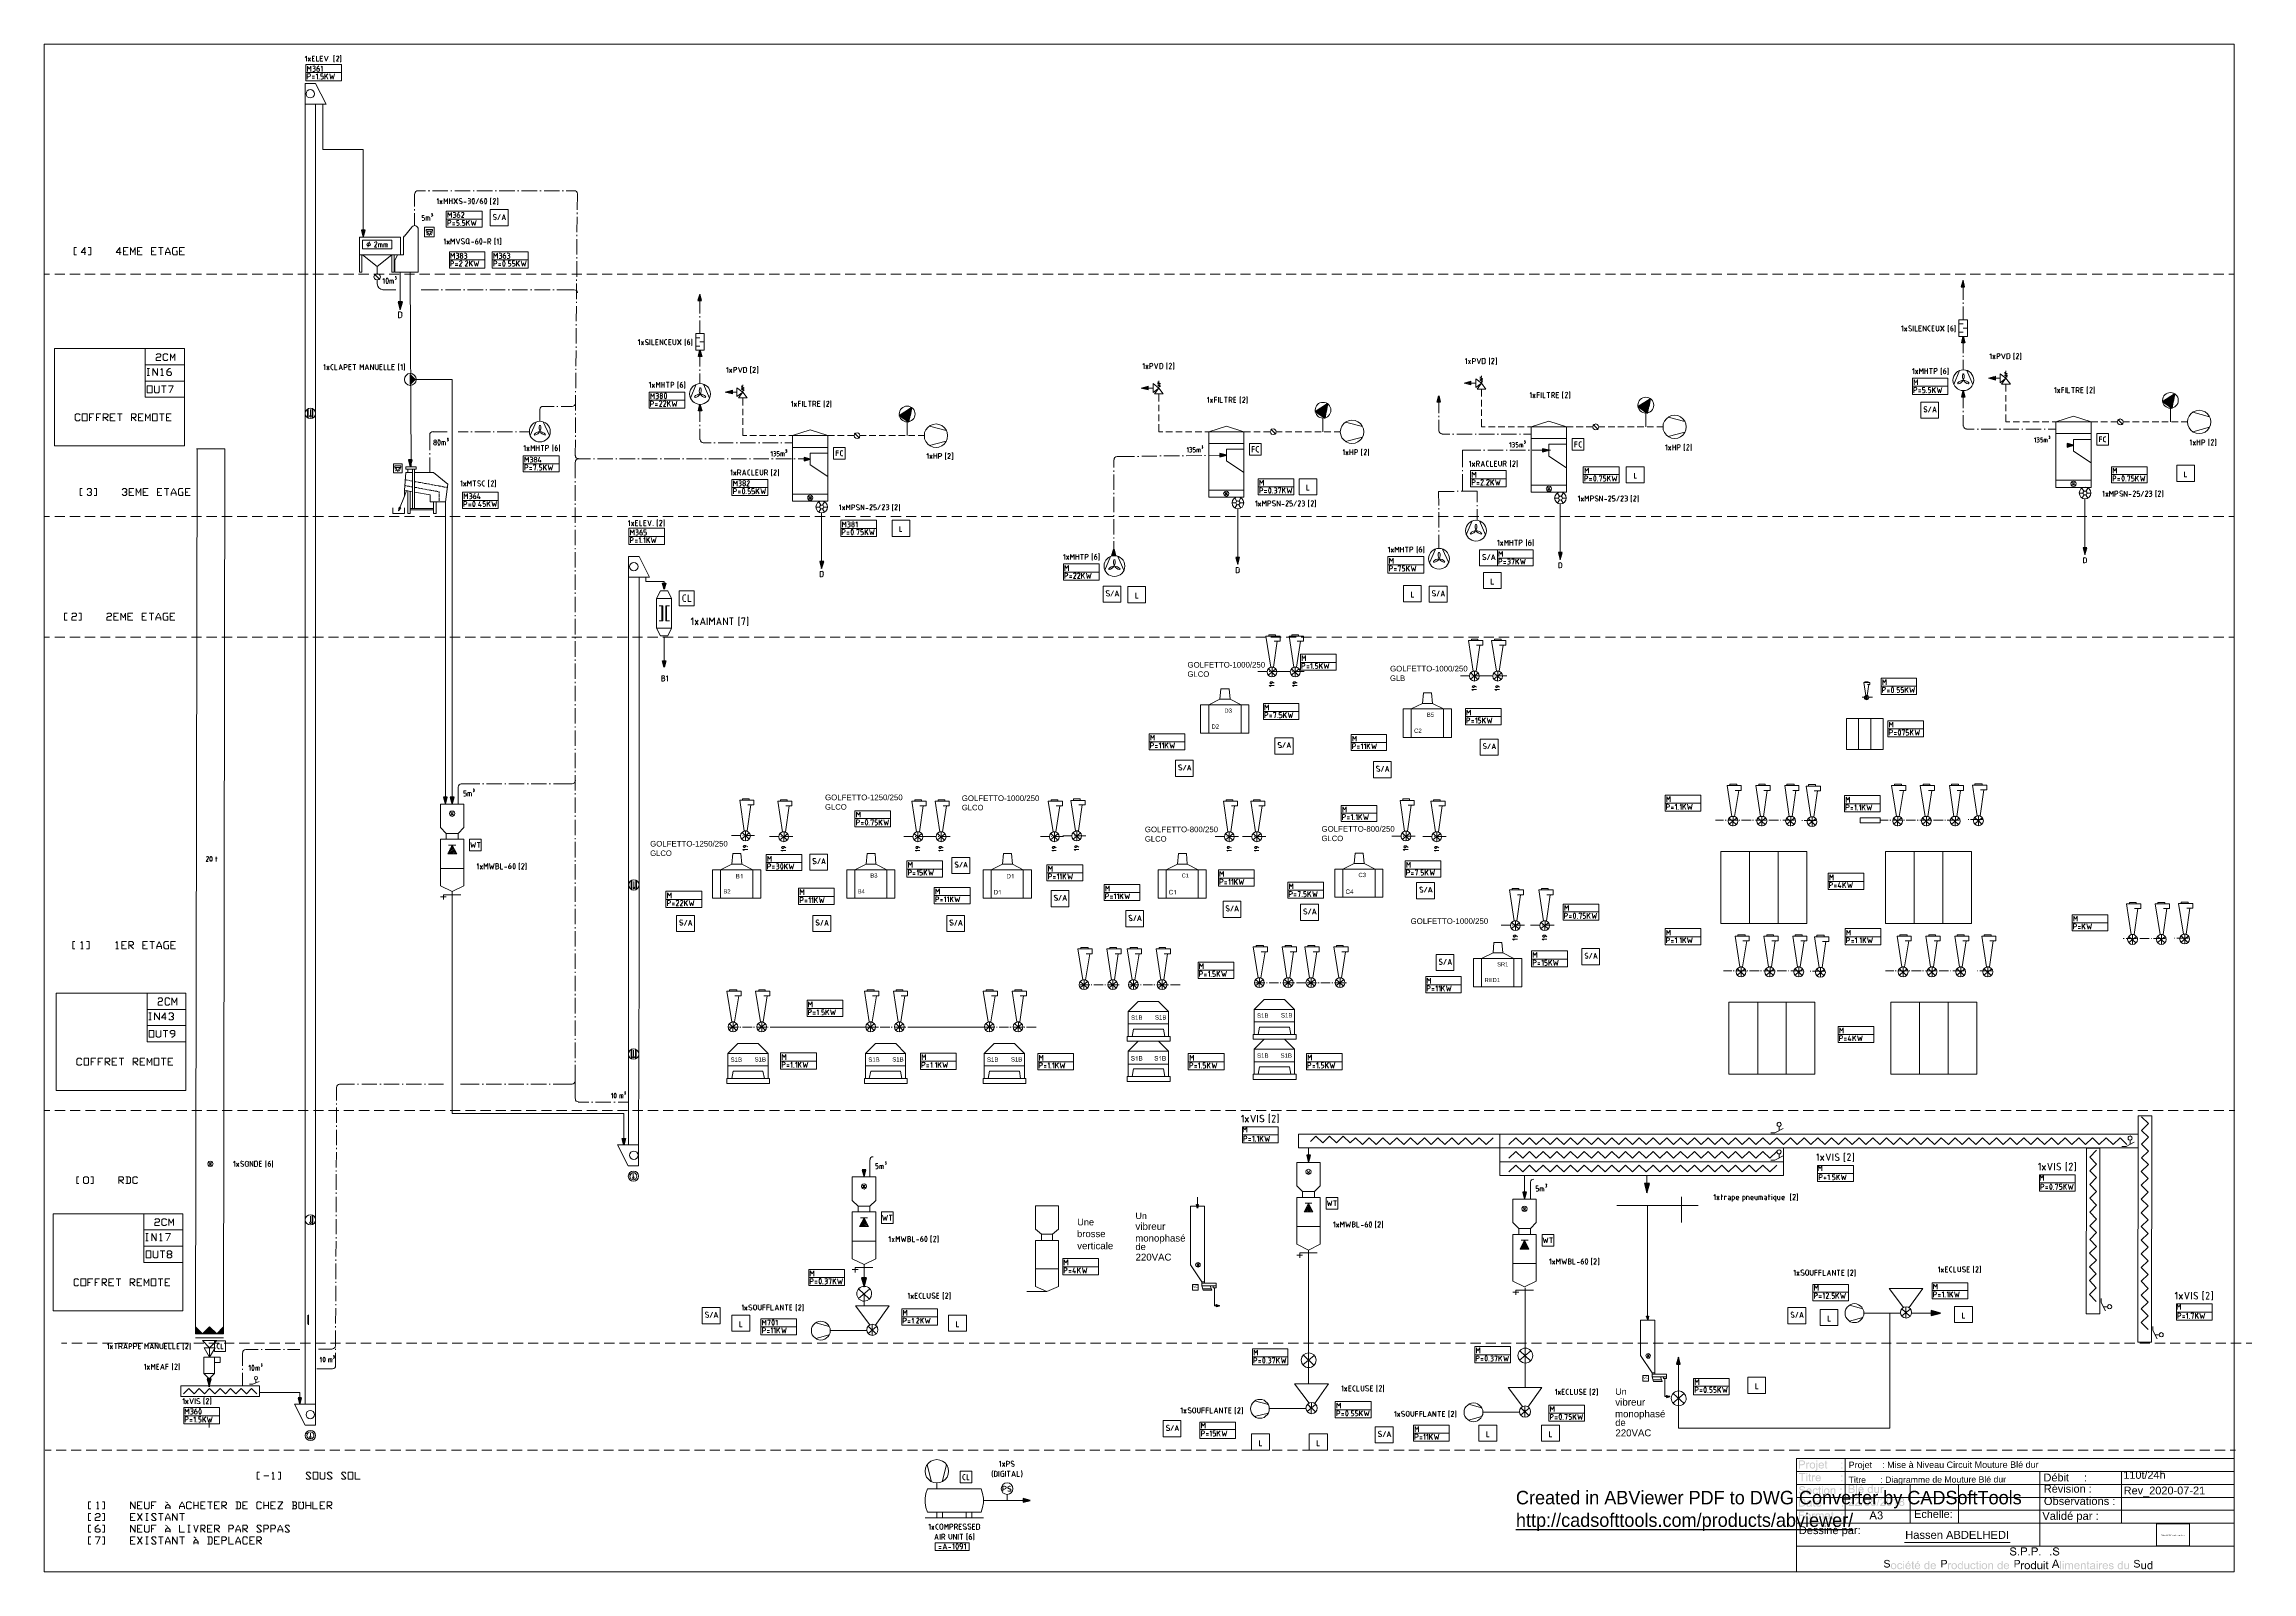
# Model space of a CAD drawing. Header units: millimetres. Extents: x 7 to 416, y 7 to 290.
import ezdxf

# ---------------------------------------------------------------- set-up
doc = ezdxf.new("R2010")
doc.units = ezdxf.units.MM
doc.header["$MEASUREMENT"] = 0
doc.layers.get('0').update_dxf_attribs({"linetype": 'CONTINUOUS'})
doc.styles.add('Arial$001', font='arial.ttf', dxfattribs={"height": 1.786464})

# ---------------------------------------------------------------- blocks, each defined once
blk = doc.blocks.new('Soft Gold')
at = {"color": 0, "true_color": 0x000001, "insert": (0, 0), "char_height": 0.05, "attachment_point": 1}
blk.add_mtext('Created in ABViewer PDF to DWG Converter by CADSoftTools\\P\\Lhttp://cadsofttools.com/products/abviewer/\\l', dxfattribs=at)

msp = doc.modelspace()

# ---------------------------------------------------------------- hatches: boundary and pattern name
at = {"true_color": 0x000007}
for points in [[(66.28, 255.56), (65.56, 255.56), (65.9, 254.25)], [(385.71, 196.64), (385.03, 196.64), (385.36, 195.38)], [(151.33, 194.11), (150.62, 194.11), (150.95, 192.78)], [(228.51, 194.82), (227.84, 194.82), (228.17, 193.56)], [(288.37, 195.76), (287.69, 195.76), (288.02, 194.44)], [(81.49, 150.34), (80.76, 150.34), (81.14, 149.03)], [(82.76, 150.34), (82.04, 150.34), (82.37, 149.03)], [(113.94, 86.98), (114.57, 86.98), (114.27, 85.83)], [(241.64, 83.89), (240.96, 83.89), (241.31, 82.57)], [(159.18, 81.18), (158.45, 81.18), (158.83, 79.87)], [(304.55, 78.63), (303.66, 78.63), (304.09, 76.94)], [(220.51, 74.77), (220.84, 74.77), (220.71, 74.09)], [(281.72, 77.02), (281.04, 77.02), (281.37, 75.72)], [(159.26, 61.14), (158.37, 61.14), (158.83, 59.45)], [(304.04, 54.06), (304.37, 54.06), (304.25, 53.43)], [(356.86, 55.08), (356.86, 54.16), (358.56, 54.62)], [(309.58, 45.12), (310.26, 45.12), (309.93, 46.45)], [(37.69, 42.38), (36.96, 42.38), (37.31, 41.1)], [(37.64, 42.13), (37.01, 42.13), (37.31, 40.94)], [(54.45, 38.85), (53.83, 38.85), (54.12, 37.71)], [(372.94, 9.63), (372.94, 9.85), (373.15, 9.85), (373.15, 9.63)], [(374.92, 9.63), (374.92, 9.85), (375.14, 9.85), (375.14, 9.63)], [(376.91, 9.63), (376.91, 9.85), (377.12, 9.85), (377.12, 9.63)], [(378.91, 9.63), (378.91, 9.85), (379.13, 9.85), (379.13, 9.63)]]:
    msp.add_hatch(color=0, dxfattribs=at).paths.add_polyline_path(points)
at = {"true_color": 0x000006}
for points in [[(362.41, 245.07), (363.04, 245.07), (362.75, 246.24)], [(128, 242.52), (128.63, 242.52), (128.33, 243.66)], [(363.09, 234.68), (362.5, 234.68), (362.8, 235.82)], [(128.71, 232.1), (128.09, 232.1), (128.38, 233.29)], [(363.09, 224.6), (362.5, 224.6), (362.8, 225.74)], [(128.71, 222.02), (128.09, 222.02), (128.38, 223.21)], [(265.75, 223.67), (265.16, 223.67), (265.45, 224.85)], [(147.69, 213.41), (147.69, 212.79), (148.83, 213.08)], [(224.86, 214.14), (224.86, 213.5), (226.06, 213.8)], [(284.73, 215.02), (284.73, 214.44), (285.9, 214.74)], [(382.06, 215.96), (382.06, 215.32), (383.25, 215.67)], [(74.95, 212.95), (74.29, 212.95), (74.62, 211.64)], [(205.47, 195.2), (204.83, 195.2), (205.17, 196.36)], [(121.43, 190.08), (122.06, 190.08), (121.73, 188.94)], [(121.43, 175.64), (122.06, 175.64), (121.73, 174.45)], [(188.36, 20.17), (188.36, 19.51), (189.67, 19.84)]]:
    msp.add_hatch(color=0, dxfattribs=at).paths.add_polyline_path(points)
at = {"true_color": 0x000004}
msp.add_hatch(color=0, dxfattribs=at).paths.add_polyline_path([(73.18, 242.3), (72.37, 242.3), (72.75, 240.87)])
at = {"true_color": 0x000007}
h = msp.add_hatch(color=0, dxfattribs=at)
h.paths.add_polyline_path([(167.6, 222.65), (167.35, 221.18), (165.36, 221.18)])
h.paths.add_polyline_path([(167.35, 221.18), (165.36, 221.18), (167.13, 219.98)])
h = msp.add_hatch(color=0, dxfattribs=at)
h.paths.add_polyline_path([(244.82, 223.38), (244.57, 221.94), (242.54, 221.94)])
h.paths.add_polyline_path([(244.57, 221.94), (242.54, 221.94), (244.36, 220.71)])
h = msp.add_hatch(color=0, dxfattribs=at)
h.paths.add_polyline_path([(304.67, 224.27), (304.42, 222.83), (302.38, 222.83)])
h.paths.add_polyline_path([(304.42, 222.83), (302.38, 222.83), (304.2, 221.64)])
h = msp.add_hatch(color=0, dxfattribs=at)
h.paths.add_polyline_path([(402.01, 225.2), (401.76, 223.76), (399.73, 223.76)])
h.paths.add_polyline_path([(401.76, 223.76), (399.73, 223.76), (401.55, 222.53)])
h = msp.add_hatch(color=0, dxfattribs=at)
edge = h.paths.add_edge_path()
edge.add_line((135.07, 135.27), (135.07, 136.11))
edge.add_line((135.07, 136.11), (135.38, 136.11))
edge.add_spline(control_points=[(135.38, 136.11), (135.45, 136.11), (135.5, 136.09), (135.55, 136.08), (135.55, 136.08), (135.58, 136.06), (135.61, 136.04), (135.63, 136.01), (135.63, 136.01), (135.66, 135.96), (135.66, 135.93), (135.66, 135.9), (135.66, 135.9), (135.66, 135.86), (135.66, 135.83), (135.63, 135.8), (135.63, 135.8), (135.61, 135.76), (135.58, 135.73), (135.55, 135.71), (135.55, 135.71), (135.6, 135.7), (135.65, 135.68), (135.66, 135.63), (135.66, 135.63), (135.7, 135.6), (135.71, 135.56), (135.71, 135.51), (135.71, 135.51), (135.71, 135.46), (135.7, 135.43), (135.68, 135.4), (135.68, 135.4), (135.66, 135.37), (135.65, 135.33), (135.61, 135.32), (135.61, 135.32), (135.6, 135.3), (135.56, 135.28), (135.53, 135.28), (135.53, 135.28), (135.5, 135.27), (135.45, 135.27), (135.4, 135.27)], knot_values=[0, 0, 0, 0, 0.022727, 0.022727, 0.022727, 0.022727, 0.045455, 0.045455, 0.045455, 0.045455, 0.068182, 0.068182, 0.068182, 0.068182, 0.090909, 0.090909, 0.090909, 0.090909, 0.113636, 0.113636, 0.113636, 0.113636, 0.136364, 0.136364, 0.136364, 0.136364, 0.159091, 0.159091, 0.159091, 0.159091, 0.181818, 0.181818, 0.181818, 0.181818, 0.204545, 0.204545, 0.204545, 0.204545, 0.227273, 0.227273, 0.227273, 0.227273, 1, 1, 1, 1], degree=3, periodic=0)
edge.add_line((135.4, 135.27), (135.07, 135.27))
edge = h.paths.add_edge_path()
edge.add_line((135.18, 135.76), (135.37, 135.76))
edge.add_spline(control_points=[(135.37, 135.76), (135.42, 135.76), (135.45, 135.76), (135.46, 135.76), (135.46, 135.76), (135.5, 135.78), (135.51, 135.78), (135.53, 135.81), (135.53, 135.81), (135.55, 135.83), (135.56, 135.85), (135.56, 135.88), (135.56, 135.88), (135.56, 135.91), (135.55, 135.93), (135.53, 135.96), (135.53, 135.96), (135.53, 135.98), (135.5, 135.99), (135.48, 135.99), (135.48, 135.99), (135.45, 136.01), (135.42, 136.01), (135.35, 136.01)], knot_values=[0, 0, 0, 0, 0.041667, 0.041667, 0.041667, 0.041667, 0.083333, 0.083333, 0.083333, 0.083333, 0.125, 0.125, 0.125, 0.125, 0.166667, 0.166667, 0.166667, 0.166667, 0.208333, 0.208333, 0.208333, 0.208333, 1, 1, 1, 1], degree=3, periodic=0)
edge.add_line((135.35, 136.01), (135.18, 136.01))
edge.add_line((135.18, 136.01), (135.18, 135.76))
edge = h.paths.add_edge_path()
edge.add_line((135.18, 135.37), (135.4, 135.37))
edge.add_spline(control_points=[(135.4, 135.37), (135.43, 135.37), (135.45, 135.37), (135.46, 135.37), (135.46, 135.37), (135.5, 135.38), (135.51, 135.38), (135.53, 135.4), (135.53, 135.4), (135.55, 135.4), (135.56, 135.42), (135.58, 135.43), (135.58, 135.43), (135.58, 135.46), (135.6, 135.48), (135.6, 135.51), (135.6, 135.51), (135.6, 135.55), (135.58, 135.56), (135.56, 135.6), (135.56, 135.6), (135.55, 135.61), (135.53, 135.63), (135.5, 135.65), (135.5, 135.65), (135.46, 135.65), (135.43, 135.66), (135.38, 135.66)], knot_values=[0, 0, 0, 0, 0.035714, 0.035714, 0.035714, 0.035714, 0.071429, 0.071429, 0.071429, 0.071429, 0.107143, 0.107143, 0.107143, 0.107143, 0.142857, 0.142857, 0.142857, 0.142857, 0.178571, 0.178571, 0.178571, 0.178571, 0.214286, 0.214286, 0.214286, 0.214286, 1, 1, 1, 1], degree=3, periodic=0)
edge.add_line((135.38, 135.66), (135.18, 135.66))
edge.add_line((135.18, 135.66), (135.18, 135.37))
edge = h.paths.add_edge_path()
edge.add_line((136.21, 135.27), (136.11, 135.27))
edge.add_line((136.11, 135.27), (136.11, 135.93))
edge.add_spline(control_points=[(136.11, 135.93), (136.08, 135.9), (136.04, 135.88), (136.01, 135.86), (136.01, 135.86), (135.96, 135.83), (135.93, 135.81), (135.9, 135.8)], knot_values=[0, 0, 0, 0, 0.125, 0.125, 0.125, 0.125, 1, 1, 1, 1], degree=3, periodic=0)
edge.add_line((135.9, 135.8), (135.9, 135.9))
edge.add_spline(control_points=[(135.9, 135.9), (135.96, 135.93), (136.01, 135.96), (136.04, 135.99), (136.04, 135.99), (136.09, 136.04), (136.13, 136.08), (136.14, 136.11)], knot_values=[0, 0, 0, 0, 0.125, 0.125, 0.125, 0.125, 1, 1, 1, 1], degree=3, periodic=0)
edge.add_line((136.14, 136.11), (136.21, 136.11))
edge.add_line((136.21, 136.11), (136.21, 135.27))
h = msp.add_hatch(color=0, dxfattribs=at)
edge = h.paths.add_edge_path()
edge.add_line((185.32, 135.27), (185.32, 136.11))
edge.add_line((185.32, 136.11), (185.6, 136.11))
edge.add_spline(control_points=[(185.6, 136.11), (185.67, 136.11), (185.72, 136.11), (185.75, 136.09), (185.75, 136.09), (185.8, 136.09), (185.85, 136.06), (185.88, 136.04), (185.88, 136.04), (185.91, 135.99), (185.95, 135.94), (185.98, 135.9), (185.98, 135.9), (186, 135.83), (186.01, 135.76), (186.01, 135.7), (186.01, 135.7), (186.01, 135.63), (186, 135.56), (185.98, 135.51), (185.98, 135.51), (185.98, 135.46), (185.95, 135.43), (185.93, 135.4), (185.93, 135.4), (185.91, 135.37), (185.88, 135.35), (185.85, 135.32), (185.85, 135.32), (185.83, 135.3), (185.8, 135.28), (185.75, 135.28), (185.75, 135.28), (185.72, 135.27), (185.67, 135.27), (185.62, 135.27)], knot_values=[0, 0, 0, 0, 0.027778, 0.027778, 0.027778, 0.027778, 0.055556, 0.055556, 0.055556, 0.055556, 0.083333, 0.083333, 0.083333, 0.083333, 0.111111, 0.111111, 0.111111, 0.111111, 0.138889, 0.138889, 0.138889, 0.138889, 0.166667, 0.166667, 0.166667, 0.166667, 0.194444, 0.194444, 0.194444, 0.194444, 0.222222, 0.222222, 0.222222, 0.222222, 1, 1, 1, 1], degree=3, periodic=0)
edge.add_line((185.62, 135.27), (185.32, 135.27))
edge = h.paths.add_edge_path()
edge.add_line((185.42, 135.37), (185.6, 135.37))
edge.add_spline(control_points=[(185.6, 135.37), (185.67, 135.37), (185.7, 135.37), (185.73, 135.38), (185.73, 135.38), (185.77, 135.4), (185.8, 135.4), (185.82, 135.43), (185.82, 135.43), (185.83, 135.45), (185.87, 135.48), (185.87, 135.53), (185.87, 135.53), (185.88, 135.58), (185.9, 135.63), (185.9, 135.7), (185.9, 135.7), (185.9, 135.78), (185.88, 135.85), (185.85, 135.9), (185.85, 135.9), (185.82, 135.94), (185.78, 135.98), (185.75, 135.99), (185.75, 135.99), (185.72, 136.01), (185.67, 136.01), (185.6, 136.01)], knot_values=[0, 0, 0, 0, 0.035714, 0.035714, 0.035714, 0.035714, 0.071429, 0.071429, 0.071429, 0.071429, 0.107143, 0.107143, 0.107143, 0.107143, 0.142857, 0.142857, 0.142857, 0.142857, 0.178571, 0.178571, 0.178571, 0.178571, 0.214286, 0.214286, 0.214286, 0.214286, 1, 1, 1, 1], degree=3, periodic=0)
edge.add_line((185.6, 136.01), (185.42, 136.01))
edge.add_line((185.42, 136.01), (185.42, 135.37))
edge = h.paths.add_edge_path()
edge.add_line((186.51, 135.27), (186.41, 135.27))
edge.add_line((186.41, 135.27), (186.41, 135.93))
edge.add_spline(control_points=[(186.41, 135.93), (186.38, 135.9), (186.34, 135.88), (186.31, 135.86), (186.31, 135.86), (186.26, 135.83), (186.23, 135.81), (186.2, 135.8)], knot_values=[0, 0, 0, 0, 0.125, 0.125, 0.125, 0.125, 1, 1, 1, 1], degree=3, periodic=0)
edge.add_line((186.2, 135.8), (186.2, 135.9))
edge.add_spline(control_points=[(186.2, 135.9), (186.26, 135.93), (186.31, 135.96), (186.34, 135.99), (186.34, 135.99), (186.39, 136.04), (186.43, 136.08), (186.44, 136.11)], knot_values=[0, 0, 0, 0, 0.125, 0.125, 0.125, 0.125, 1, 1, 1, 1], degree=3, periodic=0)
edge.add_line((186.44, 136.11), (186.51, 136.11))
edge.add_line((186.51, 136.11), (186.51, 135.27))
h = msp.add_hatch(color=0, dxfattribs=at)
edge = h.paths.add_edge_path()
edge.add_line((182.94, 132.3), (182.94, 133.15))
edge.add_line((182.94, 133.15), (183.23, 133.15))
edge.add_spline(control_points=[(183.23, 133.15), (183.3, 133.15), (183.35, 133.13), (183.38, 133.13), (183.38, 133.13), (183.43, 133.12), (183.47, 133.1), (183.5, 133.07), (183.5, 133.07), (183.55, 133.03), (183.58, 132.98), (183.6, 132.93), (183.6, 132.93), (183.63, 132.87), (183.63, 132.8), (183.63, 132.73), (183.63, 132.73), (183.63, 132.67), (183.63, 132.6), (183.61, 132.55), (183.61, 132.55), (183.6, 132.5), (183.58, 132.47), (183.57, 132.44), (183.57, 132.44), (183.53, 132.4), (183.52, 132.37), (183.48, 132.35), (183.48, 132.35), (183.45, 132.34), (183.42, 132.32), (183.38, 132.32), (183.38, 132.32), (183.33, 132.3), (183.3, 132.3), (183.25, 132.3)], knot_values=[0, 0, 0, 0, 0.027778, 0.027778, 0.027778, 0.027778, 0.055556, 0.055556, 0.055556, 0.055556, 0.083333, 0.083333, 0.083333, 0.083333, 0.111111, 0.111111, 0.111111, 0.111111, 0.138889, 0.138889, 0.138889, 0.138889, 0.166667, 0.166667, 0.166667, 0.166667, 0.194444, 0.194444, 0.194444, 0.194444, 0.222222, 0.222222, 0.222222, 0.222222, 1, 1, 1, 1], degree=3, periodic=0)
edge.add_line((183.25, 132.3), (182.94, 132.3))
edge = h.paths.add_edge_path()
edge.add_line((183.05, 132.4), (183.23, 132.4))
edge.add_spline(control_points=[(183.23, 132.4), (183.28, 132.4), (183.33, 132.4), (183.37, 132.42), (183.37, 132.42), (183.4, 132.42), (183.42, 132.44), (183.43, 132.45), (183.43, 132.45), (183.47, 132.49), (183.48, 132.52), (183.5, 132.57), (183.5, 132.57), (183.52, 132.62), (183.52, 132.67), (183.52, 132.73), (183.52, 132.73), (183.52, 132.82), (183.52, 132.88), (183.48, 132.93), (183.48, 132.93), (183.45, 132.98), (183.42, 133.02), (183.37, 133.03), (183.37, 133.03), (183.35, 133.03), (183.3, 133.05), (183.23, 133.05)], knot_values=[0, 0, 0, 0, 0.035714, 0.035714, 0.035714, 0.035714, 0.071429, 0.071429, 0.071429, 0.071429, 0.107143, 0.107143, 0.107143, 0.107143, 0.142857, 0.142857, 0.142857, 0.142857, 0.178571, 0.178571, 0.178571, 0.178571, 0.214286, 0.214286, 0.214286, 0.214286, 1, 1, 1, 1], degree=3, periodic=0)
edge.add_line((183.23, 133.05), (183.05, 133.05))
edge.add_line((183.05, 133.05), (183.05, 132.4))
edge = h.paths.add_edge_path()
edge.add_line((184.14, 132.3), (184.03, 132.3))
edge.add_line((184.03, 132.3), (184.03, 132.97))
edge.add_spline(control_points=[(184.03, 132.97), (184.01, 132.93), (183.98, 132.92), (183.95, 132.88), (183.95, 132.88), (183.9, 132.87), (183.86, 132.85), (183.83, 132.83)], knot_values=[0, 0, 0, 0, 0.125, 0.125, 0.125, 0.125, 1, 1, 1, 1], degree=3, periodic=0)
edge.add_line((183.83, 132.83), (183.83, 132.93))
edge.add_spline(control_points=[(183.83, 132.93), (183.88, 132.97), (183.93, 133), (183.98, 133.03), (183.98, 133.03), (184.03, 133.07), (184.06, 133.12), (184.08, 133.15)], knot_values=[0, 0, 0, 0, 0.125, 0.125, 0.125, 0.125, 1, 1, 1, 1], degree=3, periodic=0)
edge.add_line((184.08, 133.15), (184.14, 133.15))
edge.add_line((184.14, 133.15), (184.14, 132.3))
h = msp.add_hatch(color=0, dxfattribs=at)
edge = h.paths.add_edge_path()
edge.add_line((216.03, 132.6), (216.14, 132.57))
edge.add_spline(control_points=[(216.14, 132.57), (216.11, 132.47), (216.08, 132.4), (216.01, 132.35), (216.01, 132.35), (215.96, 132.3), (215.88, 132.29), (215.8, 132.29), (215.8, 132.29), (215.7, 132.29), (215.63, 132.3), (215.57, 132.34), (215.57, 132.34), (215.52, 132.39), (215.47, 132.44), (215.45, 132.5), (215.45, 132.5), (215.42, 132.57), (215.4, 132.65), (215.4, 132.73), (215.4, 132.73), (215.4, 132.82), (215.42, 132.9), (215.45, 132.97), (215.45, 132.97), (215.48, 133.02), (215.53, 133.07), (215.6, 133.12), (215.6, 133.12), (215.65, 133.15), (215.71, 133.16), (215.8, 133.16), (215.8, 133.16), (215.88, 133.16), (215.95, 133.13), (216.01, 133.1), (216.01, 133.1), (216.06, 133.05), (216.11, 132.98), (216.13, 132.92)], knot_values=[0, 0, 0, 0, 0.025, 0.025, 0.025, 0.025, 0.05, 0.05, 0.05, 0.05, 0.075, 0.075, 0.075, 0.075, 0.1, 0.1, 0.1, 0.1, 0.125, 0.125, 0.125, 0.125, 0.15, 0.15, 0.15, 0.15, 0.175, 0.175, 0.175, 0.175, 0.2, 0.2, 0.2, 0.2, 0.225, 0.225, 0.225, 0.225, 1, 1, 1, 1], degree=3, periodic=0)
edge.add_line((216.13, 132.92), (216.01, 132.88))
edge.add_spline(control_points=[(216.01, 132.88), (216, 132.95), (215.96, 133), (215.93, 133.02), (215.93, 133.02), (215.9, 133.05), (215.85, 133.07), (215.8, 133.07), (215.8, 133.07), (215.73, 133.07), (215.68, 133.05), (215.63, 133.02), (215.63, 133.02), (215.58, 132.98), (215.55, 132.95), (215.53, 132.88), (215.53, 132.88), (215.52, 132.83), (215.52, 132.78), (215.52, 132.73), (215.52, 132.73), (215.52, 132.65), (215.52, 132.6), (215.55, 132.54), (215.55, 132.54), (215.57, 132.49), (215.6, 132.45), (215.65, 132.42), (215.65, 132.42), (215.68, 132.39), (215.73, 132.39), (215.78, 132.39), (215.78, 132.39), (215.85, 132.39), (215.9, 132.4), (215.95, 132.44), (215.95, 132.44), (215.98, 132.47), (216.01, 132.52), (216.03, 132.6)], knot_values=[0, 0, 0, 0, 0.025, 0.025, 0.025, 0.025, 0.05, 0.05, 0.05, 0.05, 0.075, 0.075, 0.075, 0.075, 0.1, 0.1, 0.1, 0.1, 0.125, 0.125, 0.125, 0.125, 0.15, 0.15, 0.15, 0.15, 0.175, 0.175, 0.175, 0.175, 0.2, 0.2, 0.2, 0.2, 0.225, 0.225, 0.225, 0.225, 1, 1, 1, 1], degree=3, periodic=0)
edge = h.paths.add_edge_path()
edge.add_line((216.62, 132.3), (216.53, 132.3))
edge.add_line((216.53, 132.3), (216.53, 132.97))
edge.add_spline(control_points=[(216.53, 132.97), (216.49, 132.93), (216.46, 132.92), (216.43, 132.88), (216.43, 132.88), (216.39, 132.87), (216.34, 132.85), (216.31, 132.83)], knot_values=[0, 0, 0, 0, 0.125, 0.125, 0.125, 0.125, 1, 1, 1, 1], degree=3, periodic=0)
edge.add_line((216.31, 132.83), (216.31, 132.93))
edge.add_spline(control_points=[(216.31, 132.93), (216.38, 132.97), (216.43, 133), (216.48, 133.03), (216.48, 133.03), (216.51, 133.07), (216.54, 133.12), (216.56, 133.15)], knot_values=[0, 0, 0, 0, 0.125, 0.125, 0.125, 0.125, 1, 1, 1, 1], degree=3, periodic=0)
edge.add_line((216.56, 133.15), (216.62, 133.15))
edge.add_line((216.62, 133.15), (216.62, 132.3))
h = msp.add_hatch(color=0, dxfattribs=at)
edge = h.paths.add_edge_path()
edge.add_line((248.86, 132.69), (248.97, 132.65))
edge.add_spline(control_points=[(248.97, 132.65), (248.94, 132.57), (248.91, 132.49), (248.84, 132.44), (248.84, 132.44), (248.79, 132.4), (248.71, 132.37), (248.63, 132.37), (248.63, 132.37), (248.53, 132.37), (248.46, 132.39), (248.39, 132.42), (248.39, 132.42), (248.34, 132.47), (248.29, 132.52), (248.28, 132.59), (248.28, 132.59), (248.24, 132.65), (248.23, 132.73), (248.23, 132.82), (248.23, 132.82), (248.23, 132.9), (248.24, 132.98), (248.28, 133.05), (248.28, 133.05), (248.31, 133.12), (248.36, 133.16), (248.43, 133.2), (248.43, 133.2), (248.48, 133.23), (248.54, 133.25), (248.63, 133.25), (248.63, 133.25), (248.71, 133.25), (248.77, 133.21), (248.84, 133.18), (248.84, 133.18), (248.89, 133.13), (248.94, 133.08), (248.96, 133)], knot_values=[0, 0, 0, 0, 0.025, 0.025, 0.025, 0.025, 0.05, 0.05, 0.05, 0.05, 0.075, 0.075, 0.075, 0.075, 0.1, 0.1, 0.1, 0.1, 0.125, 0.125, 0.125, 0.125, 0.15, 0.15, 0.15, 0.15, 0.175, 0.175, 0.175, 0.175, 0.2, 0.2, 0.2, 0.2, 0.225, 0.225, 0.225, 0.225, 1, 1, 1, 1], degree=3, periodic=0)
edge.add_line((248.96, 133), (248.84, 132.97))
edge.add_spline(control_points=[(248.84, 132.97), (248.82, 133.03), (248.79, 133.08), (248.76, 133.1), (248.76, 133.1), (248.72, 133.13), (248.68, 133.15), (248.63, 133.15), (248.63, 133.15), (248.56, 133.15), (248.51, 133.13), (248.46, 133.1), (248.46, 133.1), (248.41, 133.07), (248.38, 133.03), (248.36, 132.98), (248.36, 132.98), (248.34, 132.92), (248.34, 132.87), (248.34, 132.82), (248.34, 132.82), (248.34, 132.73), (248.34, 132.69), (248.38, 132.62), (248.38, 132.62), (248.39, 132.57), (248.43, 132.54), (248.48, 132.5), (248.48, 132.5), (248.51, 132.49), (248.56, 132.47), (248.61, 132.47), (248.61, 132.47), (248.68, 132.47), (248.72, 132.49), (248.77, 132.52), (248.77, 132.52), (248.81, 132.55), (248.84, 132.6), (248.86, 132.69)], knot_values=[0, 0, 0, 0, 0.025, 0.025, 0.025, 0.025, 0.05, 0.05, 0.05, 0.05, 0.075, 0.075, 0.075, 0.075, 0.1, 0.1, 0.1, 0.1, 0.125, 0.125, 0.125, 0.125, 0.15, 0.15, 0.15, 0.15, 0.175, 0.175, 0.175, 0.175, 0.2, 0.2, 0.2, 0.2, 0.225, 0.225, 0.225, 0.225, 1, 1, 1, 1], degree=3, periodic=0)
h.paths.add_polyline_path([(249.4, 132.39), (249.4, 132.59), (249.04, 132.59), (249.04, 132.69), (249.42, 133.23), (249.5, 133.23), (249.5, 132.69), (249.62, 132.69), (249.62, 132.59), (249.5, 132.59), (249.5, 132.39)])
h.paths.add_polyline_path([(249.4, 132.69), (249.4, 133.07), (249.14, 132.69)])
h = msp.add_hatch(color=0, dxfattribs=at)
edge = h.paths.add_edge_path()
edge.add_line((208.37, 101.73), (208.47, 101.74))
edge.add_spline(control_points=[(208.47, 101.74), (208.47, 101.69), (208.48, 101.66), (208.5, 101.64), (208.5, 101.64), (208.52, 101.61), (208.55, 101.59), (208.58, 101.58), (208.58, 101.58), (208.62, 101.56), (208.67, 101.54), (208.72, 101.54), (208.72, 101.54), (208.77, 101.54), (208.8, 101.56), (208.83, 101.56), (208.83, 101.56), (208.86, 101.58), (208.88, 101.59), (208.9, 101.63), (208.9, 101.63), (208.91, 101.64), (208.93, 101.66), (208.93, 101.69), (208.93, 101.69), (208.93, 101.73), (208.91, 101.74), (208.9, 101.76), (208.9, 101.76), (208.88, 101.78), (208.86, 101.79), (208.83, 101.81), (208.83, 101.81), (208.8, 101.83), (208.75, 101.83), (208.68, 101.86), (208.68, 101.86), (208.6, 101.88), (208.55, 101.89), (208.52, 101.91), (208.52, 101.91), (208.47, 101.93), (208.43, 101.96), (208.42, 101.99), (208.42, 101.99), (208.4, 102.01), (208.4, 102.06), (208.4, 102.09), (208.4, 102.09), (208.4, 102.12), (208.4, 102.17), (208.43, 102.21), (208.43, 102.21), (208.45, 102.24), (208.48, 102.27), (208.53, 102.29), (208.53, 102.29), (208.58, 102.31), (208.63, 102.32), (208.68, 102.32), (208.68, 102.32), (208.75, 102.32), (208.81, 102.31), (208.85, 102.29), (208.85, 102.29), (208.9, 102.27), (208.95, 102.24), (208.96, 102.21), (208.96, 102.21), (209, 102.16), (209, 102.12), (209.01, 102.07)], knot_values=[0, 0, 0, 0, 0.013889, 0.013889, 0.013889, 0.013889, 0.027778, 0.027778, 0.027778, 0.027778, 0.041667, 0.041667, 0.041667, 0.041667, 0.055556, 0.055556, 0.055556, 0.055556, 0.069444, 0.069444, 0.069444, 0.069444, 0.083333, 0.083333, 0.083333, 0.083333, 0.097222, 0.097222, 0.097222, 0.097222, 0.111111, 0.111111, 0.111111, 0.111111, 0.125, 0.125, 0.125, 0.125, 0.138889, 0.138889, 0.138889, 0.138889, 0.152778, 0.152778, 0.152778, 0.152778, 0.166667, 0.166667, 0.166667, 0.166667, 0.180556, 0.180556, 0.180556, 0.180556, 0.194444, 0.194444, 0.194444, 0.194444, 0.208333, 0.208333, 0.208333, 0.208333, 0.222222, 0.222222, 0.222222, 0.222222, 0.236111, 0.236111, 0.236111, 0.236111, 1, 1, 1, 1], degree=3, periodic=0)
edge.add_line((209.01, 102.07), (208.9, 102.06))
edge.add_spline(control_points=[(208.9, 102.06), (208.9, 102.11), (208.88, 102.16), (208.85, 102.19), (208.85, 102.19), (208.81, 102.21), (208.77, 102.22), (208.7, 102.22), (208.7, 102.22), (208.63, 102.22), (208.58, 102.21), (208.55, 102.19), (208.55, 102.19), (208.52, 102.16), (208.5, 102.12), (208.5, 102.09), (208.5, 102.09), (208.5, 102.06), (208.52, 102.04), (208.53, 102.02), (208.53, 102.02), (208.55, 102.01), (208.62, 101.98), (208.7, 101.96), (208.7, 101.96), (208.8, 101.94), (208.85, 101.93), (208.88, 101.91), (208.88, 101.91), (208.93, 101.89), (208.98, 101.86), (209, 101.83), (209, 101.83), (209.01, 101.79), (209.03, 101.74), (209.03, 101.69), (209.03, 101.69), (209.03, 101.66), (209.01, 101.61), (209, 101.58), (209, 101.58), (208.96, 101.53), (208.93, 101.51), (208.88, 101.48), (208.88, 101.48), (208.83, 101.46), (208.78, 101.45), (208.72, 101.45), (208.72, 101.45), (208.65, 101.45), (208.58, 101.46), (208.53, 101.48), (208.53, 101.48), (208.48, 101.51), (208.43, 101.54), (208.4, 101.58), (208.4, 101.58), (208.38, 101.63), (208.37, 101.68), (208.37, 101.73)], knot_values=[0, 0, 0, 0, 0.016667, 0.016667, 0.016667, 0.016667, 0.033333, 0.033333, 0.033333, 0.033333, 0.05, 0.05, 0.05, 0.05, 0.066667, 0.066667, 0.066667, 0.066667, 0.083333, 0.083333, 0.083333, 0.083333, 0.1, 0.1, 0.1, 0.1, 0.116667, 0.116667, 0.116667, 0.116667, 0.133333, 0.133333, 0.133333, 0.133333, 0.15, 0.15, 0.15, 0.15, 0.166667, 0.166667, 0.166667, 0.166667, 0.183333, 0.183333, 0.183333, 0.183333, 0.2, 0.2, 0.2, 0.2, 0.216667, 0.216667, 0.216667, 0.216667, 0.233333, 0.233333, 0.233333, 0.233333, 1, 1, 1, 1], degree=3, periodic=0)
edge = h.paths.add_edge_path()
edge.add_line((209.53, 101.46), (209.43, 101.46))
edge.add_line((209.43, 101.46), (209.43, 102.12))
edge.add_spline(control_points=[(209.43, 102.12), (209.41, 102.11), (209.38, 102.07), (209.33, 102.06), (209.33, 102.06), (209.29, 102.02), (209.26, 102.01), (209.23, 101.99)], knot_values=[0, 0, 0, 0, 0.125, 0.125, 0.125, 0.125, 1, 1, 1, 1], degree=3, periodic=0)
edge.add_line((209.23, 101.99), (209.23, 102.09))
edge.add_spline(control_points=[(209.23, 102.09), (209.28, 102.12), (209.33, 102.16), (209.38, 102.19), (209.38, 102.19), (209.41, 102.24), (209.44, 102.27), (209.46, 102.31)], knot_values=[0, 0, 0, 0, 0.125, 0.125, 0.125, 0.125, 1, 1, 1, 1], degree=3, periodic=0)
edge.add_line((209.46, 102.31), (209.53, 102.31))
edge.add_line((209.53, 102.31), (209.53, 101.46))
edge = h.paths.add_edge_path()
edge.add_line((209.84, 101.46), (209.84, 102.31))
edge.add_line((209.84, 102.31), (210.16, 102.31))
edge.add_spline(control_points=[(210.16, 102.31), (210.22, 102.31), (210.27, 102.31), (210.3, 102.27), (210.3, 102.27), (210.34, 102.26), (210.37, 102.24), (210.4, 102.21), (210.4, 102.21), (210.42, 102.17), (210.44, 102.12), (210.44, 102.09), (210.44, 102.09), (210.44, 102.06), (210.42, 102.02), (210.4, 101.99), (210.4, 101.99), (210.39, 101.96), (210.35, 101.93), (210.3, 101.91), (210.3, 101.91), (210.37, 101.89), (210.4, 101.88), (210.44, 101.84), (210.44, 101.84), (210.45, 101.79), (210.47, 101.76), (210.47, 101.71), (210.47, 101.71), (210.47, 101.66), (210.47, 101.63), (210.45, 101.59), (210.45, 101.59), (210.44, 101.56), (210.4, 101.54), (210.39, 101.51), (210.39, 101.51), (210.35, 101.5), (210.32, 101.5), (210.29, 101.48), (210.29, 101.48), (210.25, 101.46), (210.2, 101.46), (210.16, 101.46)], knot_values=[0, 0, 0, 0, 0.022727, 0.022727, 0.022727, 0.022727, 0.045455, 0.045455, 0.045455, 0.045455, 0.068182, 0.068182, 0.068182, 0.068182, 0.090909, 0.090909, 0.090909, 0.090909, 0.113636, 0.113636, 0.113636, 0.113636, 0.136364, 0.136364, 0.136364, 0.136364, 0.159091, 0.159091, 0.159091, 0.159091, 0.181818, 0.181818, 0.181818, 0.181818, 0.204545, 0.204545, 0.204545, 0.204545, 0.227273, 0.227273, 0.227273, 0.227273, 1, 1, 1, 1], degree=3, periodic=0)
edge.add_line((210.16, 101.46), (209.84, 101.46))
edge = h.paths.add_edge_path()
edge.add_line((209.94, 101.96), (210.12, 101.96))
edge.add_spline(control_points=[(210.12, 101.96), (210.17, 101.96), (210.2, 101.96), (210.24, 101.96), (210.24, 101.96), (210.25, 101.98), (210.29, 101.99), (210.3, 102.01), (210.3, 102.01), (210.32, 102.02), (210.32, 102.04), (210.32, 102.07), (210.32, 102.07), (210.32, 102.11), (210.32, 102.12), (210.3, 102.16), (210.3, 102.16), (210.29, 102.17), (210.27, 102.19), (210.24, 102.19), (210.24, 102.19), (210.22, 102.21), (210.17, 102.21), (210.12, 102.21)], knot_values=[0, 0, 0, 0, 0.041667, 0.041667, 0.041667, 0.041667, 0.083333, 0.083333, 0.083333, 0.083333, 0.125, 0.125, 0.125, 0.125, 0.166667, 0.166667, 0.166667, 0.166667, 0.208333, 0.208333, 0.208333, 0.208333, 1, 1, 1, 1], degree=3, periodic=0)
edge.add_line((210.12, 102.21), (209.94, 102.21))
edge.add_line((209.94, 102.21), (209.94, 101.96))
edge = h.paths.add_edge_path()
edge.add_line((209.94, 101.56), (210.16, 101.56))
edge.add_spline(control_points=[(210.16, 101.56), (210.19, 101.56), (210.22, 101.56), (210.24, 101.56), (210.24, 101.56), (210.25, 101.58), (210.27, 101.58), (210.29, 101.59), (210.29, 101.59), (210.32, 101.59), (210.32, 101.61), (210.34, 101.64), (210.34, 101.64), (210.35, 101.66), (210.35, 101.68), (210.35, 101.71), (210.35, 101.71), (210.35, 101.74), (210.35, 101.76), (210.34, 101.79), (210.34, 101.79), (210.32, 101.81), (210.29, 101.83), (210.27, 101.84), (210.27, 101.84), (210.24, 101.84), (210.19, 101.86), (210.14, 101.86)], knot_values=[0, 0, 0, 0, 0.035714, 0.035714, 0.035714, 0.035714, 0.071429, 0.071429, 0.071429, 0.071429, 0.107143, 0.107143, 0.107143, 0.107143, 0.142857, 0.142857, 0.142857, 0.142857, 0.178571, 0.178571, 0.178571, 0.178571, 0.214286, 0.214286, 0.214286, 0.214286, 1, 1, 1, 1], degree=3, periodic=0)
edge.add_line((210.14, 101.86), (209.94, 101.86))
edge.add_line((209.94, 101.86), (209.94, 101.56))
h = msp.add_hatch(color=0, dxfattribs=at)
edge = h.paths.add_edge_path()
edge.add_line((212.72, 101.73), (212.84, 101.74))
edge.add_spline(control_points=[(212.84, 101.74), (212.84, 101.69), (212.85, 101.66), (212.87, 101.64), (212.87, 101.64), (212.89, 101.61), (212.92, 101.59), (212.95, 101.58), (212.95, 101.58), (212.98, 101.56), (213.03, 101.54), (213.08, 101.54), (213.08, 101.54), (213.12, 101.54), (213.15, 101.56), (213.18, 101.56), (213.18, 101.56), (213.22, 101.58), (213.25, 101.59), (213.27, 101.63), (213.27, 101.63), (213.28, 101.64), (213.28, 101.66), (213.28, 101.69), (213.28, 101.69), (213.28, 101.73), (213.28, 101.74), (213.27, 101.76), (213.27, 101.76), (213.25, 101.78), (213.22, 101.79), (213.18, 101.81), (213.18, 101.81), (213.17, 101.83), (213.12, 101.83), (213.03, 101.86), (213.03, 101.86), (212.97, 101.88), (212.9, 101.89), (212.87, 101.91), (212.87, 101.91), (212.84, 101.93), (212.8, 101.96), (212.79, 101.99), (212.79, 101.99), (212.77, 102.01), (212.75, 102.06), (212.75, 102.09), (212.75, 102.09), (212.75, 102.12), (212.77, 102.17), (212.79, 102.21), (212.79, 102.21), (212.82, 102.24), (212.85, 102.27), (212.9, 102.29), (212.9, 102.29), (212.95, 102.31), (213, 102.32), (213.05, 102.32), (213.05, 102.32), (213.12, 102.32), (213.17, 102.31), (213.22, 102.29), (213.22, 102.29), (213.27, 102.27), (213.3, 102.24), (213.33, 102.21), (213.33, 102.21), (213.35, 102.16), (213.37, 102.12), (213.37, 102.07)], knot_values=[0, 0, 0, 0, 0.013889, 0.013889, 0.013889, 0.013889, 0.027778, 0.027778, 0.027778, 0.027778, 0.041667, 0.041667, 0.041667, 0.041667, 0.055556, 0.055556, 0.055556, 0.055556, 0.069444, 0.069444, 0.069444, 0.069444, 0.083333, 0.083333, 0.083333, 0.083333, 0.097222, 0.097222, 0.097222, 0.097222, 0.111111, 0.111111, 0.111111, 0.111111, 0.125, 0.125, 0.125, 0.125, 0.138889, 0.138889, 0.138889, 0.138889, 0.152778, 0.152778, 0.152778, 0.152778, 0.166667, 0.166667, 0.166667, 0.166667, 0.180556, 0.180556, 0.180556, 0.180556, 0.194444, 0.194444, 0.194444, 0.194444, 0.208333, 0.208333, 0.208333, 0.208333, 0.222222, 0.222222, 0.222222, 0.222222, 0.236111, 0.236111, 0.236111, 0.236111, 1, 1, 1, 1], degree=3, periodic=0)
edge.add_line((213.37, 102.07), (213.27, 102.06))
edge.add_spline(control_points=[(213.27, 102.06), (213.25, 102.11), (213.23, 102.16), (213.2, 102.19), (213.2, 102.19), (213.17, 102.21), (213.12, 102.22), (213.05, 102.22), (213.05, 102.22), (212.98, 102.22), (212.93, 102.21), (212.9, 102.19), (212.9, 102.19), (212.89, 102.16), (212.87, 102.12), (212.87, 102.09), (212.87, 102.09), (212.87, 102.06), (212.87, 102.04), (212.9, 102.02), (212.9, 102.02), (212.92, 102.01), (212.97, 101.98), (213.07, 101.96), (213.07, 101.96), (213.15, 101.94), (213.22, 101.93), (213.25, 101.91), (213.25, 101.91), (213.3, 101.89), (213.33, 101.86), (213.37, 101.83), (213.37, 101.83), (213.38, 101.79), (213.4, 101.74), (213.4, 101.69), (213.4, 101.69), (213.4, 101.66), (213.38, 101.61), (213.35, 101.58), (213.35, 101.58), (213.33, 101.53), (213.3, 101.51), (213.25, 101.48), (213.25, 101.48), (213.2, 101.46), (213.15, 101.45), (213.08, 101.45), (213.08, 101.45), (213, 101.45), (212.93, 101.46), (212.89, 101.48), (212.89, 101.48), (212.84, 101.51), (212.8, 101.54), (212.77, 101.58), (212.77, 101.58), (212.74, 101.63), (212.72, 101.68), (212.72, 101.73)], knot_values=[0, 0, 0, 0, 0.016667, 0.016667, 0.016667, 0.016667, 0.033333, 0.033333, 0.033333, 0.033333, 0.05, 0.05, 0.05, 0.05, 0.066667, 0.066667, 0.066667, 0.066667, 0.083333, 0.083333, 0.083333, 0.083333, 0.1, 0.1, 0.1, 0.1, 0.116667, 0.116667, 0.116667, 0.116667, 0.133333, 0.133333, 0.133333, 0.133333, 0.15, 0.15, 0.15, 0.15, 0.166667, 0.166667, 0.166667, 0.166667, 0.183333, 0.183333, 0.183333, 0.183333, 0.2, 0.2, 0.2, 0.2, 0.216667, 0.216667, 0.216667, 0.216667, 0.233333, 0.233333, 0.233333, 0.233333, 1, 1, 1, 1], degree=3, periodic=0)
edge = h.paths.add_edge_path()
edge.add_line((213.89, 101.46), (213.8, 101.46))
edge.add_line((213.8, 101.46), (213.8, 102.12))
edge.add_spline(control_points=[(213.8, 102.12), (213.76, 102.11), (213.73, 102.07), (213.7, 102.06), (213.7, 102.06), (213.65, 102.02), (213.61, 102.01), (213.58, 101.99)], knot_values=[0, 0, 0, 0, 0.125, 0.125, 0.125, 0.125, 1, 1, 1, 1], degree=3, periodic=0)
edge.add_line((213.58, 101.99), (213.58, 102.09))
edge.add_spline(control_points=[(213.58, 102.09), (213.65, 102.12), (213.7, 102.16), (213.73, 102.19), (213.73, 102.19), (213.78, 102.24), (213.81, 102.27), (213.83, 102.31)], knot_values=[0, 0, 0, 0, 0.125, 0.125, 0.125, 0.125, 1, 1, 1, 1], degree=3, periodic=0)
edge.add_line((213.83, 102.31), (213.89, 102.31))
edge.add_line((213.89, 102.31), (213.89, 101.46))
edge = h.paths.add_edge_path()
edge.add_line((214.19, 101.46), (214.19, 102.31))
edge.add_line((214.19, 102.31), (214.51, 102.31))
edge.add_spline(control_points=[(214.51, 102.31), (214.57, 102.31), (214.62, 102.31), (214.67, 102.27), (214.67, 102.27), (214.71, 102.26), (214.74, 102.24), (214.76, 102.21), (214.76, 102.21), (214.79, 102.17), (214.79, 102.12), (214.79, 102.09), (214.79, 102.09), (214.79, 102.06), (214.79, 102.02), (214.76, 101.99), (214.76, 101.99), (214.74, 101.96), (214.72, 101.93), (214.67, 101.91), (214.67, 101.91), (214.72, 101.89), (214.77, 101.88), (214.79, 101.84), (214.79, 101.84), (214.82, 101.79), (214.84, 101.76), (214.84, 101.71), (214.84, 101.71), (214.84, 101.66), (214.82, 101.63), (214.8, 101.59), (214.8, 101.59), (214.79, 101.56), (214.77, 101.54), (214.74, 101.51), (214.74, 101.51), (214.72, 101.5), (214.69, 101.5), (214.66, 101.48), (214.66, 101.48), (214.62, 101.46), (214.57, 101.46), (214.52, 101.46)], knot_values=[0, 0, 0, 0, 0.022727, 0.022727, 0.022727, 0.022727, 0.045455, 0.045455, 0.045455, 0.045455, 0.068182, 0.068182, 0.068182, 0.068182, 0.090909, 0.090909, 0.090909, 0.090909, 0.113636, 0.113636, 0.113636, 0.113636, 0.136364, 0.136364, 0.136364, 0.136364, 0.159091, 0.159091, 0.159091, 0.159091, 0.181818, 0.181818, 0.181818, 0.181818, 0.204545, 0.204545, 0.204545, 0.204545, 0.227273, 0.227273, 0.227273, 0.227273, 1, 1, 1, 1], degree=3, periodic=0)
edge.add_line((214.52, 101.46), (214.19, 101.46))
edge = h.paths.add_edge_path()
edge.add_line((214.31, 101.96), (214.49, 101.96))
edge.add_spline(control_points=[(214.49, 101.96), (214.54, 101.96), (214.57, 101.96), (214.59, 101.96), (214.59, 101.96), (214.62, 101.98), (214.64, 101.99), (214.66, 102.01), (214.66, 102.01), (214.67, 102.02), (214.69, 102.04), (214.69, 102.07), (214.69, 102.07), (214.69, 102.11), (214.67, 102.12), (214.66, 102.16), (214.66, 102.16), (214.66, 102.17), (214.62, 102.19), (214.61, 102.19), (214.61, 102.19), (214.57, 102.21), (214.54, 102.21), (214.47, 102.21)], knot_values=[0, 0, 0, 0, 0.041667, 0.041667, 0.041667, 0.041667, 0.083333, 0.083333, 0.083333, 0.083333, 0.125, 0.125, 0.125, 0.125, 0.166667, 0.166667, 0.166667, 0.166667, 0.208333, 0.208333, 0.208333, 0.208333, 1, 1, 1, 1], degree=3, periodic=0)
edge.add_line((214.47, 102.21), (214.31, 102.21))
edge.add_line((214.31, 102.21), (214.31, 101.96))
edge = h.paths.add_edge_path()
edge.add_line((214.31, 101.56), (214.52, 101.56))
edge.add_spline(control_points=[(214.52, 101.56), (214.56, 101.56), (214.57, 101.56), (214.59, 101.56), (214.59, 101.56), (214.62, 101.58), (214.64, 101.58), (214.66, 101.59), (214.66, 101.59), (214.67, 101.59), (214.69, 101.61), (214.71, 101.64), (214.71, 101.64), (214.71, 101.66), (214.72, 101.68), (214.72, 101.71), (214.72, 101.71), (214.72, 101.74), (214.71, 101.76), (214.69, 101.79), (214.69, 101.79), (214.67, 101.81), (214.66, 101.83), (214.62, 101.84), (214.62, 101.84), (214.61, 101.84), (214.56, 101.86), (214.51, 101.86)], knot_values=[0, 0, 0, 0, 0.035714, 0.035714, 0.035714, 0.035714, 0.071429, 0.071429, 0.071429, 0.071429, 0.107143, 0.107143, 0.107143, 0.107143, 0.142857, 0.142857, 0.142857, 0.142857, 0.178571, 0.178571, 0.178571, 0.178571, 0.214286, 0.214286, 0.214286, 0.214286, 1, 1, 1, 1], degree=3, periodic=0)
edge.add_line((214.51, 101.86), (214.31, 101.86))
edge.add_line((214.31, 101.86), (214.31, 101.56))
h = msp.add_hatch(color=0, dxfattribs=at)
h.paths.add_polyline_path([(224.15, 56.17), (224.78, 55.98), (224.15, 55.98)])
h.paths.add_polyline_path([(224.78, 55.98), (224.15, 55.98), (224.15, 55.84)])
h = msp.add_hatch(color=0, dxfattribs=at)
h.paths.add_polyline_path([(307.73, 39.33), (308.36, 39.12), (307.73, 39.12)])
h.paths.add_polyline_path([(308.36, 39.12), (307.73, 39.12), (307.73, 38.95)])
h = msp.add_hatch(color=0, dxfattribs=at)
edge = h.paths.add_edge_path()
edge.add_line((332.28, 25.76), (332.28, 27.27))
edge.add_line((332.28, 27.27), (332.85, 27.27))
edge.add_spline(control_points=[(332.85, 27.27), (332.95, 27.27), (333.03, 27.27), (333.08, 27.25), (333.08, 27.25), (333.16, 27.25), (333.21, 27.22), (333.26, 27.19), (333.26, 27.19), (333.31, 27.15), (333.36, 27.1), (333.39, 27.04), (333.39, 27.04), (333.43, 26.99), (333.43, 26.92), (333.43, 26.84), (333.43, 26.84), (333.43, 26.71), (333.39, 26.61), (333.31, 26.51), (333.31, 26.51), (333.23, 26.42), (333.08, 26.37), (332.86, 26.37)], knot_values=[0, 0, 0, 0, 0.041667, 0.041667, 0.041667, 0.041667, 0.083333, 0.083333, 0.083333, 0.083333, 0.125, 0.125, 0.125, 0.125, 0.166667, 0.166667, 0.166667, 0.166667, 0.208333, 0.208333, 0.208333, 0.208333, 1, 1, 1, 1], degree=3, periodic=0)
edge.add_line((332.86, 26.37), (332.48, 26.37))
edge.add_line((332.48, 26.37), (332.48, 25.76))
edge.add_line((332.48, 25.76), (332.28, 25.76))
edge = h.paths.add_edge_path()
edge.add_line((332.48, 26.56), (332.88, 26.56))
edge.add_spline(control_points=[(332.88, 26.56), (333, 26.56), (333.09, 26.59), (333.14, 26.62), (333.14, 26.62), (333.19, 26.67), (333.23, 26.74), (333.23, 26.84), (333.23, 26.84), (333.23, 26.89), (333.21, 26.95), (333.18, 26.99), (333.18, 26.99), (333.14, 27.04), (333.11, 27.07), (333.06, 27.09), (333.06, 27.09), (333.03, 27.09), (332.96, 27.1), (332.86, 27.1)], knot_values=[0, 0, 0, 0, 0.05, 0.05, 0.05, 0.05, 0.1, 0.1, 0.1, 0.1, 0.15, 0.15, 0.15, 0.15, 0.2, 0.2, 0.2, 0.2, 1, 1, 1, 1], degree=3, periodic=0)
edge.add_line((332.86, 27.1), (332.48, 27.1))
edge.add_line((332.48, 27.1), (332.48, 26.56))
edge = h.paths.add_edge_path()
edge.add_line((333.66, 25.76), (333.66, 26.85))
edge.add_line((333.66, 26.85), (333.82, 26.85))
edge.add_line((333.82, 26.85), (333.82, 26.69))
edge.add_spline(control_points=[(333.82, 26.69), (333.87, 26.77), (333.91, 26.82), (333.94, 26.85), (333.94, 26.85), (333.99, 26.87), (334.02, 26.89), (334.07, 26.89), (334.07, 26.89), (334.12, 26.89), (334.19, 26.87), (334.25, 26.82)], knot_values=[0, 0, 0, 0, 0.083333, 0.083333, 0.083333, 0.083333, 0.166667, 0.166667, 0.166667, 0.166667, 1, 1, 1, 1], degree=3, periodic=0)
edge.add_line((334.25, 26.82), (334.19, 26.66))
edge.add_spline(control_points=[(334.19, 26.66), (334.14, 26.67), (334.1, 26.69), (334.05, 26.69), (334.05, 26.69), (334.02, 26.69), (333.97, 26.67), (333.94, 26.66), (333.94, 26.66), (333.91, 26.64), (333.89, 26.61), (333.87, 26.56), (333.87, 26.56), (333.86, 26.49), (333.84, 26.42), (333.84, 26.34)], knot_values=[0, 0, 0, 0, 0.0625, 0.0625, 0.0625, 0.0625, 0.125, 0.125, 0.125, 0.125, 0.1875, 0.1875, 0.1875, 0.1875, 1, 1, 1, 1], degree=3, periodic=0)
edge.add_line((333.84, 26.34), (333.84, 25.76))
edge.add_line((333.84, 25.76), (333.66, 25.76))
edge = h.paths.add_edge_path()
edge.add_spline(control_points=[(334.3, 26.31), (334.3, 26.52), (334.35, 26.67), (334.47, 26.76), (334.47, 26.76), (334.55, 26.84), (334.67, 26.89), (334.8, 26.89), (334.8, 26.89), (334.95, 26.89), (335.08, 26.84), (335.18, 26.74), (335.18, 26.74), (335.26, 26.64), (335.31, 26.51), (335.31, 26.33), (335.31, 26.33), (335.31, 26.19), (335.3, 26.08), (335.25, 25.99), (335.25, 25.99), (335.21, 25.91), (335.15, 25.86), (335.06, 25.81), (335.06, 25.81), (334.98, 25.76), (334.9, 25.75), (334.8, 25.75), (334.8, 25.75), (334.65, 25.75), (334.53, 25.8), (334.43, 25.9), (334.43, 25.9), (334.34, 25.99), (334.3, 26.13), (334.3, 26.31)], knot_values=[0, 0, 0, 0, 0.027778, 0.027778, 0.027778, 0.027778, 0.055556, 0.055556, 0.055556, 0.055556, 0.083333, 0.083333, 0.083333, 0.083333, 0.111111, 0.111111, 0.111111, 0.111111, 0.138889, 0.138889, 0.138889, 0.138889, 0.166667, 0.166667, 0.166667, 0.166667, 0.194444, 0.194444, 0.194444, 0.194444, 0.222222, 0.222222, 0.222222, 0.222222, 1, 1, 1, 1], degree=3, periodic=0)
edge = h.paths.add_edge_path()
edge.add_spline(control_points=[(334.48, 26.31), (334.48, 26.18), (334.52, 26.08), (334.58, 25.99), (334.58, 25.99), (334.63, 25.93), (334.72, 25.9), (334.8, 25.9), (334.8, 25.9), (334.9, 25.9), (334.98, 25.93), (335.03, 25.99), (335.03, 25.99), (335.1, 26.08), (335.13, 26.18), (335.13, 26.33), (335.13, 26.33), (335.13, 26.46), (335.1, 26.56), (335.03, 26.62), (335.03, 26.62), (334.98, 26.69), (334.9, 26.74), (334.8, 26.74), (334.8, 26.74), (334.72, 26.74), (334.63, 26.69), (334.58, 26.62), (334.58, 26.62), (334.52, 26.56), (334.48, 26.46), (334.48, 26.31)], knot_values=[0, 0, 0, 0, 0.03125, 0.03125, 0.03125, 0.03125, 0.0625, 0.0625, 0.0625, 0.0625, 0.09375, 0.09375, 0.09375, 0.09375, 0.125, 0.125, 0.125, 0.125, 0.15625, 0.15625, 0.15625, 0.15625, 0.1875, 0.1875, 0.1875, 0.1875, 0.21875, 0.21875, 0.21875, 0.21875, 1, 1, 1, 1], degree=3, periodic=0)
h.paths.add_polyline_path([(335.53, 27.05), (335.53, 27.27), (335.71, 27.27), (335.71, 27.05)])
edge = h.paths.add_edge_path()
edge.add_line((335.3, 25.35), (335.33, 25.5))
edge.add_spline(control_points=[(335.33, 25.5), (335.36, 25.5), (335.39, 25.48), (335.41, 25.48), (335.41, 25.48), (335.46, 25.48), (335.48, 25.5), (335.51, 25.53), (335.51, 25.53), (335.53, 25.55), (335.53, 25.61), (335.53, 25.71)], knot_values=[0, 0, 0, 0, 0.083333, 0.083333, 0.083333, 0.083333, 0.166667, 0.166667, 0.166667, 0.166667, 1, 1, 1, 1], degree=3, periodic=0)
edge.add_line((335.53, 25.71), (335.53, 26.85))
edge.add_line((335.53, 26.85), (335.71, 26.85))
edge.add_line((335.71, 26.85), (335.71, 25.71))
edge.add_spline(control_points=[(335.71, 25.71), (335.71, 25.58), (335.69, 25.48), (335.66, 25.43), (335.66, 25.43), (335.63, 25.37), (335.54, 25.33), (335.44, 25.33), (335.44, 25.33), (335.39, 25.33), (335.34, 25.33), (335.3, 25.35)], knot_values=[0, 0, 0, 0, 0.083333, 0.083333, 0.083333, 0.083333, 0.166667, 0.166667, 0.166667, 0.166667, 1, 1, 1, 1], degree=3, periodic=0)
edge = h.paths.add_edge_path()
edge.add_line((336.75, 26.13), (336.93, 26.09))
edge.add_spline(control_points=[(336.93, 26.09), (336.9, 25.98), (336.85, 25.9), (336.77, 25.83), (336.77, 25.83), (336.69, 25.78), (336.59, 25.75), (336.45, 25.75), (336.45, 25.75), (336.3, 25.75), (336.17, 25.8), (336.07, 25.9), (336.07, 25.9), (335.99, 25.99), (335.94, 26.13), (335.94, 26.31), (335.94, 26.31), (335.94, 26.49), (335.99, 26.62), (336.07, 26.74), (336.07, 26.74), (336.17, 26.84), (336.29, 26.89), (336.45, 26.89), (336.45, 26.89), (336.59, 26.89), (336.72, 26.84), (336.8, 26.74), (336.8, 26.74), (336.9, 26.64), (336.95, 26.49), (336.95, 26.31), (336.95, 26.31), (336.95, 26.31), (336.93, 26.29), (336.93, 26.26)], knot_values=[0, 0, 0, 0, 0.027778, 0.027778, 0.027778, 0.027778, 0.055556, 0.055556, 0.055556, 0.055556, 0.083333, 0.083333, 0.083333, 0.083333, 0.111111, 0.111111, 0.111111, 0.111111, 0.138889, 0.138889, 0.138889, 0.138889, 0.166667, 0.166667, 0.166667, 0.166667, 0.194444, 0.194444, 0.194444, 0.194444, 0.222222, 0.222222, 0.222222, 0.222222, 1, 1, 1, 1], degree=3, periodic=0)
edge.add_line((336.93, 26.26), (336.12, 26.26))
edge.add_spline(control_points=[(336.12, 26.26), (336.14, 26.14), (336.17, 26.06), (336.22, 25.99), (336.22, 25.99), (336.29, 25.93), (336.37, 25.9), (336.45, 25.9), (336.45, 25.9), (336.52, 25.9), (336.59, 25.91), (336.64, 25.94), (336.64, 25.94), (336.69, 25.98), (336.72, 26.04), (336.75, 26.13)], knot_values=[0, 0, 0, 0, 0.0625, 0.0625, 0.0625, 0.0625, 0.125, 0.125, 0.125, 0.125, 0.1875, 0.1875, 0.1875, 0.1875, 1, 1, 1, 1], degree=3, periodic=0)
edge = h.paths.add_edge_path()
edge.add_line((336.14, 26.42), (336.75, 26.42))
edge.add_spline(control_points=[(336.75, 26.42), (336.73, 26.51), (336.72, 26.57), (336.69, 26.62), (336.69, 26.62), (336.62, 26.69), (336.54, 26.74), (336.45, 26.74), (336.45, 26.74), (336.37, 26.74), (336.29, 26.71), (336.24, 26.64), (336.24, 26.64), (336.17, 26.59), (336.14, 26.51), (336.14, 26.42)], knot_values=[0, 0, 0, 0, 0.0625, 0.0625, 0.0625, 0.0625, 0.125, 0.125, 0.125, 0.125, 0.1875, 0.1875, 0.1875, 0.1875, 1, 1, 1, 1], degree=3, periodic=0)
edge = h.paths.add_edge_path()
edge.add_line((337.58, 25.93), (337.6, 25.78))
edge.add_spline(control_points=[(337.6, 25.78), (337.55, 25.76), (337.5, 25.76), (337.46, 25.76), (337.46, 25.76), (337.4, 25.76), (337.33, 25.76), (337.3, 25.78), (337.3, 25.78), (337.26, 25.81), (337.23, 25.83), (337.23, 25.88), (337.23, 25.88), (337.21, 25.91), (337.2, 25.98), (337.2, 26.09)], knot_values=[0, 0, 0, 0, 0.0625, 0.0625, 0.0625, 0.0625, 0.125, 0.125, 0.125, 0.125, 0.1875, 0.1875, 0.1875, 0.1875, 1, 1, 1, 1], degree=3, periodic=0)
edge.add_line((337.2, 26.09), (337.2, 26.72))
edge.add_line((337.2, 26.72), (337.07, 26.72))
edge.add_line((337.07, 26.72), (337.07, 26.85))
edge.add_line((337.07, 26.85), (337.2, 26.85))
edge.add_line((337.2, 26.85), (337.2, 27.14))
edge.add_line((337.2, 27.14), (337.38, 27.24))
edge.add_line((337.38, 27.24), (337.38, 26.85))
edge.add_line((337.38, 26.85), (337.58, 26.85))
edge.add_line((337.58, 26.85), (337.58, 26.72))
edge.add_line((337.58, 26.72), (337.38, 26.72))
edge.add_line((337.38, 26.72), (337.38, 26.08))
edge.add_spline(control_points=[(337.38, 26.08), (337.38, 26.03), (337.38, 25.99), (337.4, 25.98), (337.4, 25.98), (337.4, 25.96), (337.41, 25.94), (337.43, 25.94), (337.43, 25.94), (337.45, 25.93), (337.46, 25.93), (337.5, 25.93), (337.5, 25.93), (337.51, 25.93), (337.53, 25.93), (337.58, 25.93)], knot_values=[0, 0, 0, 0, 0.0625, 0.0625, 0.0625, 0.0625, 0.125, 0.125, 0.125, 0.125, 0.1875, 0.1875, 0.1875, 0.1875, 1, 1, 1, 1], degree=3, periodic=0)
h.paths.add_polyline_path([(340.14, 26.66), (340.14, 26.85), (340.36, 26.85), (340.36, 26.66)])
h.paths.add_polyline_path([(340.14, 25.76), (340.14, 25.98), (340.36, 25.98), (340.36, 25.76)])
h = msp.add_hatch(color=0, dxfattribs=at)
h.paths.add_polyline_path([(332.8, 23.4), (332.8, 24.72), (332.3, 24.72), (332.3, 24.9), (333.49, 24.9), (333.49, 24.72), (333, 24.72), (333, 23.4)])
h.paths.add_polyline_path([(333.67, 24.69), (333.67, 24.9), (333.86, 24.9), (333.86, 24.69)])
h.paths.add_polyline_path([(333.67, 23.4), (333.67, 24.49), (333.86, 24.49), (333.86, 23.4)])
edge = h.paths.add_edge_path()
edge.add_line((334.55, 23.56), (334.57, 23.4))
edge.add_spline(control_points=[(334.57, 23.4), (334.52, 23.38), (334.47, 23.38), (334.43, 23.38), (334.43, 23.38), (334.37, 23.38), (334.3, 23.4), (334.27, 23.41), (334.27, 23.41), (334.24, 23.43), (334.2, 23.46), (334.2, 23.5), (334.2, 23.5), (334.19, 23.53), (334.17, 23.61), (334.17, 23.71)], knot_values=[0, 0, 0, 0, 0.0625, 0.0625, 0.0625, 0.0625, 0.125, 0.125, 0.125, 0.125, 0.1875, 0.1875, 0.1875, 0.1875, 1, 1, 1, 1], degree=3, periodic=0)
edge.add_line((334.17, 23.71), (334.17, 24.34))
edge.add_line((334.17, 24.34), (334.04, 24.34))
edge.add_line((334.04, 24.34), (334.04, 24.49))
edge.add_line((334.04, 24.49), (334.17, 24.49))
edge.add_line((334.17, 24.49), (334.17, 24.75))
edge.add_line((334.17, 24.75), (334.35, 24.87))
edge.add_line((334.35, 24.87), (334.35, 24.49))
edge.add_line((334.35, 24.49), (334.55, 24.49))
edge.add_line((334.55, 24.49), (334.55, 24.34))
edge.add_line((334.55, 24.34), (334.35, 24.34))
edge.add_line((334.35, 24.34), (334.35, 23.71))
edge.add_spline(control_points=[(334.35, 23.71), (334.35, 23.66), (334.35, 23.61), (334.37, 23.61), (334.37, 23.61), (334.37, 23.6), (334.39, 23.58), (334.4, 23.56), (334.4, 23.56), (334.42, 23.56), (334.43, 23.56), (334.47, 23.56), (334.47, 23.56), (334.48, 23.56), (334.5, 23.56), (334.55, 23.56)], knot_values=[0, 0, 0, 0, 0.0625, 0.0625, 0.0625, 0.0625, 0.125, 0.125, 0.125, 0.125, 0.1875, 0.1875, 0.1875, 0.1875, 1, 1, 1, 1], degree=3, periodic=0)
edge = h.paths.add_edge_path()
edge.add_line((334.72, 23.4), (334.72, 24.49))
edge.add_line((334.72, 24.49), (334.88, 24.49))
edge.add_line((334.88, 24.49), (334.88, 24.32))
edge.add_spline(control_points=[(334.88, 24.32), (334.93, 24.41), (334.96, 24.46), (335, 24.47), (335, 24.47), (335.05, 24.51), (335.08, 24.51), (335.13, 24.51), (335.13, 24.51), (335.18, 24.51), (335.25, 24.49), (335.31, 24.46)], knot_values=[0, 0, 0, 0, 0.083333, 0.083333, 0.083333, 0.083333, 0.166667, 0.166667, 0.166667, 0.166667, 1, 1, 1, 1], degree=3, periodic=0)
edge.add_line((335.31, 24.46), (335.25, 24.27))
edge.add_spline(control_points=[(335.25, 24.27), (335.21, 24.31), (335.16, 24.32), (335.11, 24.32), (335.11, 24.32), (335.08, 24.32), (335.03, 24.31), (335.01, 24.29), (335.01, 24.29), (334.98, 24.26), (334.95, 24.22), (334.93, 24.19), (334.93, 24.19), (334.91, 24.12), (334.9, 24.04), (334.9, 23.98)], knot_values=[0, 0, 0, 0, 0.0625, 0.0625, 0.0625, 0.0625, 0.125, 0.125, 0.125, 0.125, 0.1875, 0.1875, 0.1875, 0.1875, 1, 1, 1, 1], degree=3, periodic=0)
edge.add_line((334.9, 23.98), (334.9, 23.4))
edge.add_line((334.9, 23.4), (334.72, 23.4))
edge = h.paths.add_edge_path()
edge.add_line((336.17, 23.74), (336.35, 23.73))
edge.add_spline(control_points=[(336.35, 23.73), (336.34, 23.61), (336.27, 23.53), (336.19, 23.46), (336.19, 23.46), (336.11, 23.4), (336.01, 23.38), (335.87, 23.38), (335.87, 23.38), (335.73, 23.38), (335.59, 23.43), (335.49, 23.51), (335.49, 23.51), (335.41, 23.61), (335.36, 23.76), (335.36, 23.93), (335.36, 23.93), (335.36, 24.11), (335.41, 24.26), (335.51, 24.36), (335.51, 24.36), (335.59, 24.46), (335.73, 24.51), (335.87, 24.51), (335.87, 24.51), (336.02, 24.51), (336.14, 24.46), (336.22, 24.36), (336.22, 24.36), (336.32, 24.26), (336.37, 24.12), (336.37, 23.94), (336.37, 23.94), (336.37, 23.93), (336.37, 23.91), (336.37, 23.89)], knot_values=[0, 0, 0, 0, 0.027778, 0.027778, 0.027778, 0.027778, 0.055556, 0.055556, 0.055556, 0.055556, 0.083333, 0.083333, 0.083333, 0.083333, 0.111111, 0.111111, 0.111111, 0.111111, 0.138889, 0.138889, 0.138889, 0.138889, 0.166667, 0.166667, 0.166667, 0.166667, 0.194444, 0.194444, 0.194444, 0.194444, 0.222222, 0.222222, 0.222222, 0.222222, 1, 1, 1, 1], degree=3, periodic=0)
edge.add_line((336.37, 23.89), (335.56, 23.89))
edge.add_spline(control_points=[(335.56, 23.89), (335.56, 23.78), (335.59, 23.68), (335.66, 23.61), (335.66, 23.61), (335.71, 23.56), (335.79, 23.53), (335.87, 23.53), (335.87, 23.53), (335.96, 23.53), (336.01, 23.55), (336.06, 23.58), (336.06, 23.58), (336.11, 23.61), (336.14, 23.68), (336.17, 23.74)], knot_values=[0, 0, 0, 0, 0.0625, 0.0625, 0.0625, 0.0625, 0.125, 0.125, 0.125, 0.125, 0.1875, 0.1875, 0.1875, 0.1875, 1, 1, 1, 1], degree=3, periodic=0)
edge = h.paths.add_edge_path()
edge.add_line((335.56, 24.04), (336.17, 24.04))
edge.add_spline(control_points=[(336.17, 24.04), (336.16, 24.14), (336.14, 24.21), (336.11, 24.26), (336.11, 24.26), (336.04, 24.32), (335.97, 24.36), (335.87, 24.36), (335.87, 24.36), (335.79, 24.36), (335.71, 24.34), (335.66, 24.27), (335.66, 24.27), (335.59, 24.22), (335.58, 24.14), (335.56, 24.04)], knot_values=[0, 0, 0, 0, 0.0625, 0.0625, 0.0625, 0.0625, 0.125, 0.125, 0.125, 0.125, 0.1875, 0.1875, 0.1875, 0.1875, 1, 1, 1, 1], degree=3, periodic=0)
h.paths.add_polyline_path([(340.14, 24.27), (340.14, 24.49), (340.36, 24.49), (340.36, 24.27)])
h.paths.add_polyline_path([(340.14, 23.4), (340.14, 23.61), (340.36, 23.61), (340.36, 23.4)])
h = msp.add_hatch(color=0, dxfattribs=at)
edge = h.paths.add_edge_path()
edge.add_line((332.3, 21.46), (332.48, 21.48))
edge.add_spline(control_points=[(332.48, 21.48), (332.5, 21.41), (332.52, 21.34), (332.55, 21.3), (332.55, 21.3), (332.58, 21.25), (332.63, 21.21), (332.7, 21.18), (332.7, 21.18), (332.76, 21.15), (332.85, 21.13), (332.93, 21.13), (332.93, 21.13), (333.01, 21.13), (333.08, 21.15), (333.13, 21.16), (333.13, 21.16), (333.19, 21.2), (333.24, 21.23), (333.26, 21.26), (333.26, 21.26), (333.29, 21.3), (333.31, 21.34), (333.31, 21.39), (333.31, 21.39), (333.31, 21.44), (333.29, 21.48), (333.26, 21.51), (333.26, 21.51), (333.24, 21.54), (333.19, 21.58), (333.13, 21.61), (333.13, 21.61), (333.09, 21.63), (333, 21.64), (332.86, 21.68), (332.86, 21.68), (332.73, 21.71), (332.63, 21.74), (332.57, 21.77), (332.57, 21.77), (332.5, 21.81), (332.45, 21.86), (332.42, 21.91), (332.42, 21.91), (332.38, 21.97), (332.37, 22.02), (332.37, 22.11), (332.37, 22.11), (332.37, 22.17), (332.38, 22.24), (332.42, 22.3), (332.42, 22.3), (332.47, 22.37), (332.53, 22.42), (332.61, 22.47), (332.61, 22.47), (332.7, 22.5), (332.78, 22.52), (332.9, 22.52), (332.9, 22.52), (333, 22.52), (333.09, 22.5), (333.18, 22.45), (333.18, 22.45), (333.28, 22.42), (333.34, 22.37), (333.38, 22.3), (333.38, 22.3), (333.43, 22.24), (333.46, 22.16), (333.46, 22.06)], knot_values=[0, 0, 0, 0, 0.013889, 0.013889, 0.013889, 0.013889, 0.027778, 0.027778, 0.027778, 0.027778, 0.041667, 0.041667, 0.041667, 0.041667, 0.055556, 0.055556, 0.055556, 0.055556, 0.069444, 0.069444, 0.069444, 0.069444, 0.083333, 0.083333, 0.083333, 0.083333, 0.097222, 0.097222, 0.097222, 0.097222, 0.111111, 0.111111, 0.111111, 0.111111, 0.125, 0.125, 0.125, 0.125, 0.138889, 0.138889, 0.138889, 0.138889, 0.152778, 0.152778, 0.152778, 0.152778, 0.166667, 0.166667, 0.166667, 0.166667, 0.180556, 0.180556, 0.180556, 0.180556, 0.194444, 0.194444, 0.194444, 0.194444, 0.208333, 0.208333, 0.208333, 0.208333, 0.222222, 0.222222, 0.222222, 0.222222, 0.236111, 0.236111, 0.236111, 0.236111, 1, 1, 1, 1], degree=3, periodic=0)
edge.add_line((333.46, 22.06), (333.26, 22.06))
edge.add_spline(control_points=[(333.26, 22.06), (333.26, 22.14), (333.21, 22.22), (333.16, 22.27), (333.16, 22.27), (333.09, 22.32), (333.01, 22.34), (332.9, 22.34), (332.9, 22.34), (332.78, 22.34), (332.68, 22.32), (332.63, 22.27), (332.63, 22.27), (332.58, 22.22), (332.55, 22.17), (332.55, 22.11), (332.55, 22.11), (332.55, 22.06), (332.57, 22.01), (332.61, 21.97), (332.61, 21.97), (332.65, 21.94), (332.75, 21.91), (332.91, 21.87), (332.91, 21.87), (333.08, 21.84), (333.18, 21.81), (333.24, 21.77), (333.24, 21.77), (333.33, 21.74), (333.39, 21.68), (333.44, 21.63), (333.44, 21.63), (333.48, 21.56), (333.49, 21.49), (333.49, 21.41), (333.49, 21.41), (333.49, 21.33), (333.48, 21.25), (333.43, 21.18), (333.43, 21.18), (333.39, 21.11), (333.33, 21.06), (333.23, 21.01), (333.23, 21.01), (333.14, 20.98), (333.04, 20.96), (332.95, 20.96), (332.95, 20.96), (332.81, 20.96), (332.7, 20.98), (332.6, 21.01), (332.6, 21.01), (332.52, 21.06), (332.43, 21.11), (332.38, 21.2), (332.38, 21.2), (332.33, 21.28), (332.3, 21.36), (332.3, 21.46)], knot_values=[0, 0, 0, 0, 0.016667, 0.016667, 0.016667, 0.016667, 0.033333, 0.033333, 0.033333, 0.033333, 0.05, 0.05, 0.05, 0.05, 0.066667, 0.066667, 0.066667, 0.066667, 0.083333, 0.083333, 0.083333, 0.083333, 0.1, 0.1, 0.1, 0.1, 0.116667, 0.116667, 0.116667, 0.116667, 0.133333, 0.133333, 0.133333, 0.133333, 0.15, 0.15, 0.15, 0.15, 0.166667, 0.166667, 0.166667, 0.166667, 0.183333, 0.183333, 0.183333, 0.183333, 0.2, 0.2, 0.2, 0.2, 0.216667, 0.216667, 0.216667, 0.216667, 0.233333, 0.233333, 0.233333, 0.233333, 1, 1, 1, 1], degree=3, periodic=0)
edge = h.paths.add_edge_path()
edge.add_line((334.5, 21.33), (334.68, 21.31))
edge.add_spline(control_points=[(334.68, 21.31), (334.65, 21.2), (334.6, 21.11), (334.52, 21.05), (334.52, 21.05), (334.43, 20.98), (334.34, 20.96), (334.2, 20.96), (334.2, 20.96), (334.05, 20.96), (333.92, 21.01), (333.82, 21.11), (333.82, 21.11), (333.74, 21.2), (333.69, 21.34), (333.69, 21.51), (333.69, 21.51), (333.69, 21.71), (333.74, 21.84), (333.82, 21.94), (333.82, 21.94), (333.92, 22.04), (334.04, 22.09), (334.2, 22.09), (334.2, 22.09), (334.34, 22.09), (334.47, 22.04), (334.55, 21.94), (334.55, 21.94), (334.65, 21.84), (334.68, 21.71), (334.68, 21.53), (334.68, 21.53), (334.68, 21.53), (334.68, 21.51), (334.68, 21.48)], knot_values=[0, 0, 0, 0, 0.027778, 0.027778, 0.027778, 0.027778, 0.055556, 0.055556, 0.055556, 0.055556, 0.083333, 0.083333, 0.083333, 0.083333, 0.111111, 0.111111, 0.111111, 0.111111, 0.138889, 0.138889, 0.138889, 0.138889, 0.166667, 0.166667, 0.166667, 0.166667, 0.194444, 0.194444, 0.194444, 0.194444, 0.222222, 0.222222, 0.222222, 0.222222, 1, 1, 1, 1], degree=3, periodic=0)
edge.add_line((334.68, 21.48), (333.87, 21.48))
edge.add_spline(control_points=[(333.87, 21.48), (333.89, 21.36), (333.92, 21.26), (333.97, 21.21), (333.97, 21.21), (334.04, 21.15), (334.12, 21.11), (334.2, 21.11), (334.2, 21.11), (334.27, 21.11), (334.34, 21.13), (334.39, 21.16), (334.39, 21.16), (334.43, 21.2), (334.47, 21.26), (334.5, 21.33)], knot_values=[0, 0, 0, 0, 0.0625, 0.0625, 0.0625, 0.0625, 0.125, 0.125, 0.125, 0.125, 0.1875, 0.1875, 0.1875, 0.1875, 1, 1, 1, 1], degree=3, periodic=0)
edge = h.paths.add_edge_path()
edge.add_line((333.89, 21.63), (334.5, 21.63))
edge.add_spline(control_points=[(334.5, 21.63), (334.48, 21.73), (334.47, 21.79), (334.42, 21.84), (334.42, 21.84), (334.37, 21.91), (334.29, 21.94), (334.2, 21.94), (334.2, 21.94), (334.12, 21.94), (334.04, 21.92), (333.99, 21.86), (333.99, 21.86), (333.92, 21.81), (333.89, 21.73), (333.89, 21.63)], knot_values=[0, 0, 0, 0, 0.0625, 0.0625, 0.0625, 0.0625, 0.125, 0.125, 0.125, 0.125, 0.1875, 0.1875, 0.1875, 0.1875, 1, 1, 1, 1], degree=3, periodic=0)
edge = h.paths.add_edge_path()
edge.add_line((335.63, 21.38), (335.81, 21.36))
edge.add_spline(control_points=[(335.81, 21.36), (335.79, 21.23), (335.74, 21.13), (335.66, 21.06), (335.66, 21.06), (335.58, 21), (335.48, 20.96), (335.36, 20.96), (335.36, 20.96), (335.21, 20.96), (335.08, 21.01), (335, 21.1), (335, 21.1), (334.9, 21.2), (334.86, 21.34), (334.86, 21.53), (334.86, 21.53), (334.86, 21.64), (334.88, 21.74), (334.91, 21.82), (334.91, 21.82), (334.96, 21.92), (335.01, 21.99), (335.1, 22.02), (335.1, 22.02), (335.18, 22.07), (335.26, 22.09), (335.36, 22.09), (335.36, 22.09), (335.48, 22.09), (335.58, 22.07), (335.64, 22.01), (335.64, 22.01), (335.73, 21.94), (335.77, 21.86), (335.79, 21.76)], knot_values=[0, 0, 0, 0, 0.027778, 0.027778, 0.027778, 0.027778, 0.055556, 0.055556, 0.055556, 0.055556, 0.083333, 0.083333, 0.083333, 0.083333, 0.111111, 0.111111, 0.111111, 0.111111, 0.138889, 0.138889, 0.138889, 0.138889, 0.166667, 0.166667, 0.166667, 0.166667, 0.194444, 0.194444, 0.194444, 0.194444, 0.222222, 0.222222, 0.222222, 0.222222, 1, 1, 1, 1], degree=3, periodic=0)
edge.add_line((335.79, 21.76), (335.61, 21.73))
edge.add_spline(control_points=[(335.61, 21.73), (335.59, 21.79), (335.56, 21.86), (335.53, 21.89), (335.53, 21.89), (335.48, 21.92), (335.43, 21.94), (335.36, 21.94), (335.36, 21.94), (335.28, 21.94), (335.2, 21.91), (335.13, 21.84), (335.13, 21.84), (335.08, 21.77), (335.05, 21.68), (335.05, 21.53), (335.05, 21.53), (335.05, 21.38), (335.08, 21.28), (335.13, 21.21), (335.13, 21.21), (335.2, 21.15), (335.26, 21.11), (335.36, 21.11), (335.36, 21.11), (335.43, 21.11), (335.49, 21.13), (335.54, 21.18), (335.54, 21.18), (335.58, 21.23), (335.61, 21.3), (335.63, 21.38)], knot_values=[0, 0, 0, 0, 0.03125, 0.03125, 0.03125, 0.03125, 0.0625, 0.0625, 0.0625, 0.0625, 0.09375, 0.09375, 0.09375, 0.09375, 0.125, 0.125, 0.125, 0.125, 0.15625, 0.15625, 0.15625, 0.15625, 0.1875, 0.1875, 0.1875, 0.1875, 0.21875, 0.21875, 0.21875, 0.21875, 1, 1, 1, 1], degree=3, periodic=0)
edge = h.paths.add_edge_path()
edge.add_line((336.37, 21.15), (336.4, 20.98))
edge.add_spline(control_points=[(336.4, 20.98), (336.34, 20.98), (336.3, 20.96), (336.25, 20.96), (336.25, 20.96), (336.19, 20.96), (336.14, 20.98), (336.11, 21), (336.11, 21), (336.07, 21.01), (336.04, 21.05), (336.02, 21.08), (336.02, 21.08), (336.01, 21.11), (336.01, 21.2), (336.01, 21.3)], knot_values=[0, 0, 0, 0, 0.0625, 0.0625, 0.0625, 0.0625, 0.125, 0.125, 0.125, 0.125, 0.1875, 0.1875, 0.1875, 0.1875, 1, 1, 1, 1], degree=3, periodic=0)
edge.add_line((336.01, 21.3), (336.01, 21.92))
edge.add_line((336.01, 21.92), (335.86, 21.92))
edge.add_line((335.86, 21.92), (335.86, 22.07))
edge.add_line((335.86, 22.07), (336.01, 22.07))
edge.add_line((336.01, 22.07), (336.01, 22.34))
edge.add_line((336.01, 22.34), (336.19, 22.45))
edge.add_line((336.19, 22.45), (336.19, 22.07))
edge.add_line((336.19, 22.07), (336.37, 22.07))
edge.add_line((336.37, 22.07), (336.37, 21.92))
edge.add_line((336.37, 21.92), (336.19, 21.92))
edge.add_line((336.19, 21.92), (336.19, 21.3))
edge.add_spline(control_points=[(336.19, 21.3), (336.19, 21.25), (336.19, 21.21), (336.19, 21.2), (336.19, 21.2), (336.21, 21.18), (336.21, 21.16), (336.22, 21.15), (336.22, 21.15), (336.24, 21.15), (336.25, 21.15), (336.29, 21.15), (336.29, 21.15), (336.3, 21.15), (336.34, 21.15), (336.37, 21.15)], knot_values=[0, 0, 0, 0, 0.0625, 0.0625, 0.0625, 0.0625, 0.125, 0.125, 0.125, 0.125, 0.1875, 0.1875, 0.1875, 0.1875, 1, 1, 1, 1], degree=3, periodic=0)
h.paths.add_polyline_path([(336.55, 22.27), (336.55, 22.49), (336.73, 22.49), (336.73, 22.27)])
h.paths.add_polyline_path([(336.55, 20.98), (336.55, 22.07), (336.73, 22.07), (336.73, 20.98)])
edge = h.paths.add_edge_path()
edge.add_spline(control_points=[(336.95, 21.53), (336.95, 21.73), (337, 21.87), (337.12, 21.97), (337.12, 21.97), (337.21, 22.06), (337.33, 22.09), (337.46, 22.09), (337.46, 22.09), (337.61, 22.09), (337.73, 22.06), (337.83, 21.96), (337.83, 21.96), (337.93, 21.86), (337.98, 21.71), (337.98, 21.54), (337.98, 21.54), (337.98, 21.41), (337.94, 21.3), (337.91, 21.21), (337.91, 21.21), (337.86, 21.13), (337.81, 21.06), (337.73, 21.03), (337.73, 21.03), (337.64, 20.98), (337.56, 20.96), (337.46, 20.96), (337.46, 20.96), (337.31, 20.96), (337.18, 21.01), (337.1, 21.1), (337.1, 21.1), (337, 21.2), (336.95, 21.34), (336.95, 21.53)], knot_values=[0, 0, 0, 0, 0.027778, 0.027778, 0.027778, 0.027778, 0.055556, 0.055556, 0.055556, 0.055556, 0.083333, 0.083333, 0.083333, 0.083333, 0.111111, 0.111111, 0.111111, 0.111111, 0.138889, 0.138889, 0.138889, 0.138889, 0.166667, 0.166667, 0.166667, 0.166667, 0.194444, 0.194444, 0.194444, 0.194444, 0.222222, 0.222222, 0.222222, 0.222222, 1, 1, 1, 1], degree=3, periodic=0)
edge = h.paths.add_edge_path()
edge.add_spline(control_points=[(337.13, 21.53), (337.13, 21.39), (337.16, 21.28), (337.23, 21.21), (337.23, 21.21), (337.3, 21.15), (337.36, 21.11), (337.46, 21.11), (337.46, 21.11), (337.55, 21.11), (337.63, 21.15), (337.69, 21.21), (337.69, 21.21), (337.74, 21.28), (337.78, 21.39), (337.78, 21.53), (337.78, 21.53), (337.78, 21.68), (337.74, 21.77), (337.69, 21.84), (337.69, 21.84), (337.63, 21.91), (337.55, 21.94), (337.46, 21.94), (337.46, 21.94), (337.36, 21.94), (337.3, 21.91), (337.23, 21.84), (337.23, 21.84), (337.16, 21.77), (337.13, 21.66), (337.13, 21.53)], knot_values=[0, 0, 0, 0, 0.03125, 0.03125, 0.03125, 0.03125, 0.0625, 0.0625, 0.0625, 0.0625, 0.09375, 0.09375, 0.09375, 0.09375, 0.125, 0.125, 0.125, 0.125, 0.15625, 0.15625, 0.15625, 0.15625, 0.1875, 0.1875, 0.1875, 0.1875, 0.21875, 0.21875, 0.21875, 0.21875, 1, 1, 1, 1], degree=3, periodic=0)
edge = h.paths.add_edge_path()
edge.add_line((338.19, 20.98), (338.19, 22.07))
edge.add_line((338.19, 22.07), (338.36, 22.07))
edge.add_line((338.36, 22.07), (338.36, 21.92))
edge.add_spline(control_points=[(338.36, 21.92), (338.44, 22.04), (338.55, 22.09), (338.7, 22.09), (338.7, 22.09), (338.77, 22.09), (338.82, 22.09), (338.89, 22.06), (338.89, 22.06), (338.94, 22.04), (338.98, 22.01), (339, 21.97), (339, 21.97), (339.03, 21.92), (339.05, 21.89), (339.07, 21.82), (339.07, 21.82), (339.07, 21.79), (339.07, 21.74), (339.07, 21.66)], knot_values=[0, 0, 0, 0, 0.05, 0.05, 0.05, 0.05, 0.1, 0.1, 0.1, 0.1, 0.15, 0.15, 0.15, 0.15, 0.2, 0.2, 0.2, 0.2, 1, 1, 1, 1], degree=3, periodic=0)
edge.add_line((339.07, 21.66), (339.07, 20.98))
edge.add_line((339.07, 20.98), (338.89, 20.98))
edge.add_line((338.89, 20.98), (338.89, 21.64))
edge.add_spline(control_points=[(338.89, 21.64), (338.89, 21.73), (338.89, 21.77), (338.87, 21.81), (338.87, 21.81), (338.85, 21.86), (338.82, 21.87), (338.79, 21.91), (338.79, 21.91), (338.75, 21.92), (338.7, 21.94), (338.65, 21.94), (338.65, 21.94), (338.59, 21.94), (338.52, 21.91), (338.46, 21.86), (338.46, 21.86), (338.41, 21.81), (338.37, 21.73), (338.37, 21.58)], knot_values=[0, 0, 0, 0, 0.05, 0.05, 0.05, 0.05, 0.1, 0.1, 0.1, 0.1, 0.15, 0.15, 0.15, 0.15, 0.2, 0.2, 0.2, 0.2, 1, 1, 1, 1], degree=3, periodic=0)
edge.add_line((338.37, 21.58), (338.37, 20.98))
edge.add_line((338.37, 20.98), (338.19, 20.98))
h.paths.add_polyline_path([(339.99, 21.86), (339.99, 22.07), (340.21, 22.07), (340.21, 21.86)])
h.paths.add_polyline_path([(339.99, 20.98), (339.99, 21.2), (340.21, 21.2), (340.21, 20.98)])
h = msp.add_hatch(color=0, dxfattribs=at)
edge = h.paths.add_edge_path()
edge.add_line((341.52, 21.23), (341.52, 22.73))
edge.add_line((341.52, 22.73), (342.08, 22.73))
edge.add_spline(control_points=[(342.08, 22.73), (342.19, 22.73), (342.28, 22.72), (342.34, 22.7), (342.34, 22.7), (342.43, 22.67), (342.48, 22.62), (342.51, 22.55), (342.51, 22.55), (342.56, 22.49), (342.58, 22.42), (342.58, 22.35), (342.58, 22.35), (342.58, 22.29), (342.56, 22.24), (342.53, 22.17), (342.53, 22.17), (342.49, 22.12), (342.43, 22.07), (342.36, 22.04), (342.36, 22.04), (342.46, 22.01), (342.53, 21.96), (342.58, 21.91), (342.58, 21.91), (342.63, 21.84), (342.64, 21.76), (342.64, 21.68), (342.64, 21.68), (342.64, 21.61), (342.63, 21.54), (342.61, 21.48), (342.61, 21.48), (342.58, 21.41), (342.54, 21.36), (342.49, 21.33), (342.49, 21.33), (342.44, 21.31), (342.39, 21.28), (342.33, 21.26), (342.33, 21.26), (342.26, 21.25), (342.18, 21.23), (342.08, 21.23)], knot_values=[0, 0, 0, 0, 0.022727, 0.022727, 0.022727, 0.022727, 0.045455, 0.045455, 0.045455, 0.045455, 0.068182, 0.068182, 0.068182, 0.068182, 0.090909, 0.090909, 0.090909, 0.090909, 0.113636, 0.113636, 0.113636, 0.113636, 0.136364, 0.136364, 0.136364, 0.136364, 0.159091, 0.159091, 0.159091, 0.159091, 0.181818, 0.181818, 0.181818, 0.181818, 0.204545, 0.204545, 0.204545, 0.204545, 0.227273, 0.227273, 0.227273, 0.227273, 1, 1, 1, 1], degree=3, periodic=0)
edge.add_line((342.08, 21.23), (341.52, 21.23))
edge = h.paths.add_edge_path()
edge.add_line((341.72, 22.11), (342.03, 22.11))
edge.add_spline(control_points=[(342.03, 22.11), (342.13, 22.11), (342.18, 22.12), (342.23, 22.12), (342.23, 22.12), (342.28, 22.14), (342.31, 22.17), (342.34, 22.21), (342.34, 22.21), (342.36, 22.24), (342.38, 22.29), (342.38, 22.34), (342.38, 22.34), (342.38, 22.39), (342.36, 22.42), (342.34, 22.47), (342.34, 22.47), (342.31, 22.5), (342.28, 22.54), (342.24, 22.54), (342.24, 22.54), (342.19, 22.55), (342.11, 22.57), (342.01, 22.57)], knot_values=[0, 0, 0, 0, 0.041667, 0.041667, 0.041667, 0.041667, 0.083333, 0.083333, 0.083333, 0.083333, 0.125, 0.125, 0.125, 0.125, 0.166667, 0.166667, 0.166667, 0.166667, 0.208333, 0.208333, 0.208333, 0.208333, 1, 1, 1, 1], degree=3, periodic=0)
edge.add_line((342.01, 22.57), (341.72, 22.57))
edge.add_line((341.72, 22.57), (341.72, 22.11))
edge = h.paths.add_edge_path()
edge.add_line((341.72, 21.41), (342.08, 21.41))
edge.add_spline(control_points=[(342.08, 21.41), (342.15, 21.41), (342.19, 21.41), (342.23, 21.43), (342.23, 21.43), (342.26, 21.43), (342.31, 21.44), (342.33, 21.46), (342.33, 21.46), (342.36, 21.48), (342.39, 21.51), (342.41, 21.54), (342.41, 21.54), (342.43, 21.58), (342.44, 21.63), (342.44, 21.68), (342.44, 21.68), (342.44, 21.73), (342.43, 21.77), (342.39, 21.82), (342.39, 21.82), (342.36, 21.86), (342.33, 21.89), (342.28, 21.91), (342.28, 21.91), (342.23, 21.92), (342.15, 21.92), (342.06, 21.92)], knot_values=[0, 0, 0, 0, 0.035714, 0.035714, 0.035714, 0.035714, 0.071429, 0.071429, 0.071429, 0.071429, 0.107143, 0.107143, 0.107143, 0.107143, 0.142857, 0.142857, 0.142857, 0.142857, 0.178571, 0.178571, 0.178571, 0.178571, 0.214286, 0.214286, 0.214286, 0.214286, 1, 1, 1, 1], degree=3, periodic=0)
edge.add_line((342.06, 21.92), (341.72, 21.92))
edge.add_line((341.72, 21.92), (341.72, 21.41))
h.paths.add_polyline_path([(342.89, 21.23), (342.89, 22.73), (343.07, 22.73), (343.07, 21.23)])
edge = h.paths.add_edge_path()
edge.add_line((344.11, 21.59), (344.3, 21.56))
edge.add_spline(control_points=[(344.3, 21.56), (344.26, 21.46), (344.21, 21.36), (344.13, 21.31), (344.13, 21.31), (344.05, 21.25), (343.95, 21.21), (343.82, 21.21), (343.82, 21.21), (343.67, 21.21), (343.54, 21.26), (343.44, 21.36), (343.44, 21.36), (343.35, 21.46), (343.3, 21.59), (343.3, 21.77), (343.3, 21.77), (343.3, 21.96), (343.35, 22.11), (343.44, 22.21), (343.44, 22.21), (343.54, 22.3), (343.67, 22.35), (343.82, 22.35), (343.82, 22.35), (343.97, 22.35), (344.08, 22.3), (344.16, 22.21), (344.16, 22.21), (344.26, 22.11), (344.31, 21.96), (344.31, 21.79), (344.31, 21.79), (344.31, 21.77), (344.31, 21.76), (344.31, 21.74)], knot_values=[0, 0, 0, 0, 0.027778, 0.027778, 0.027778, 0.027778, 0.055556, 0.055556, 0.055556, 0.055556, 0.083333, 0.083333, 0.083333, 0.083333, 0.111111, 0.111111, 0.111111, 0.111111, 0.138889, 0.138889, 0.138889, 0.138889, 0.166667, 0.166667, 0.166667, 0.166667, 0.194444, 0.194444, 0.194444, 0.194444, 0.222222, 0.222222, 0.222222, 0.222222, 1, 1, 1, 1], degree=3, periodic=0)
edge.add_line((344.31, 21.74), (343.49, 21.74))
edge.add_spline(control_points=[(343.49, 21.74), (343.5, 21.61), (343.54, 21.53), (343.6, 21.46), (343.6, 21.46), (343.65, 21.39), (343.73, 21.36), (343.82, 21.36), (343.82, 21.36), (343.88, 21.36), (343.95, 21.38), (344, 21.41), (344, 21.41), (344.05, 21.46), (344.08, 21.51), (344.11, 21.59)], knot_values=[0, 0, 0, 0, 0.0625, 0.0625, 0.0625, 0.0625, 0.125, 0.125, 0.125, 0.125, 0.1875, 0.1875, 0.1875, 0.1875, 1, 1, 1, 1], degree=3, periodic=0)
edge = h.paths.add_edge_path()
edge.add_line((343.5, 21.89), (344.11, 21.89))
edge.add_spline(control_points=[(344.11, 21.89), (344.1, 21.97), (344.08, 22.04), (344.05, 22.09), (344.05, 22.09), (343.98, 22.17), (343.9, 22.21), (343.82, 22.21), (343.82, 22.21), (343.73, 22.21), (343.65, 22.17), (343.6, 22.12), (343.6, 22.12), (343.54, 22.06), (343.5, 21.97), (343.5, 21.89)], knot_values=[0, 0, 0, 0, 0.0625, 0.0625, 0.0625, 0.0625, 0.125, 0.125, 0.125, 0.125, 0.1875, 0.1875, 0.1875, 0.1875, 1, 1, 1, 1], degree=3, periodic=0)
h.paths.add_polyline_path([(343.7, 22.47), (343.83, 22.75), (344.08, 22.75), (343.85, 22.47)])
edge = h.paths.add_edge_path()
edge.add_line((345.82, 21.23), (345.82, 21.38))
edge.add_spline(control_points=[(345.82, 21.38), (345.75, 21.26), (345.65, 21.21), (345.52, 21.21), (345.52, 21.21), (345.44, 21.21), (345.36, 21.23), (345.27, 21.28), (345.27, 21.28), (345.21, 21.33), (345.16, 21.39), (345.11, 21.48), (345.11, 21.48), (345.07, 21.58), (345.06, 21.68), (345.06, 21.77), (345.06, 21.77), (345.06, 21.89), (345.07, 21.99), (345.11, 22.07), (345.11, 22.07), (345.14, 22.17), (345.19, 22.24), (345.27, 22.29), (345.27, 22.29), (345.34, 22.32), (345.42, 22.35), (345.5, 22.35), (345.5, 22.35), (345.57, 22.35), (345.64, 22.34), (345.69, 22.3), (345.69, 22.3), (345.74, 22.29), (345.79, 22.24), (345.82, 22.21)], knot_values=[0, 0, 0, 0, 0.027778, 0.027778, 0.027778, 0.027778, 0.055556, 0.055556, 0.055556, 0.055556, 0.083333, 0.083333, 0.083333, 0.083333, 0.111111, 0.111111, 0.111111, 0.111111, 0.138889, 0.138889, 0.138889, 0.138889, 0.166667, 0.166667, 0.166667, 0.166667, 0.194444, 0.194444, 0.194444, 0.194444, 0.222222, 0.222222, 0.222222, 0.222222, 1, 1, 1, 1], degree=3, periodic=0)
edge.add_line((345.82, 22.21), (345.82, 22.73))
edge.add_line((345.82, 22.73), (346, 22.73))
edge.add_line((346, 22.73), (346, 21.23))
edge.add_line((346, 21.23), (345.82, 21.23))
edge = h.paths.add_edge_path()
edge.add_spline(control_points=[(345.24, 21.77), (345.24, 21.64), (345.27, 21.54), (345.32, 21.46), (345.32, 21.46), (345.39, 21.39), (345.45, 21.36), (345.54, 21.36), (345.54, 21.36), (345.62, 21.36), (345.69, 21.39), (345.74, 21.46), (345.74, 21.46), (345.8, 21.53), (345.84, 21.63), (345.84, 21.76), (345.84, 21.76), (345.84, 21.91), (345.8, 22.02), (345.74, 22.09), (345.74, 22.09), (345.69, 22.16), (345.62, 22.21), (345.52, 22.21), (345.52, 22.21), (345.45, 22.21), (345.37, 22.17), (345.32, 22.11), (345.32, 22.11), (345.27, 22.02), (345.24, 21.92), (345.24, 21.77)], knot_values=[0, 0, 0, 0, 0.03125, 0.03125, 0.03125, 0.03125, 0.0625, 0.0625, 0.0625, 0.0625, 0.09375, 0.09375, 0.09375, 0.09375, 0.125, 0.125, 0.125, 0.125, 0.15625, 0.15625, 0.15625, 0.15625, 0.1875, 0.1875, 0.1875, 0.1875, 0.21875, 0.21875, 0.21875, 0.21875, 1, 1, 1, 1], degree=3, periodic=0)
edge = h.paths.add_edge_path()
edge.add_line((346.99, 21.23), (346.99, 21.39))
edge.add_spline(control_points=[(346.99, 21.39), (346.91, 21.28), (346.79, 21.21), (346.65, 21.21), (346.65, 21.21), (346.6, 21.21), (346.53, 21.23), (346.48, 21.25), (346.48, 21.25), (346.41, 21.28), (346.38, 21.31), (346.35, 21.34), (346.35, 21.34), (346.32, 21.38), (346.3, 21.43), (346.3, 21.48), (346.3, 21.48), (346.28, 21.51), (346.28, 21.58), (346.28, 21.66)], knot_values=[0, 0, 0, 0, 0.05, 0.05, 0.05, 0.05, 0.1, 0.1, 0.1, 0.1, 0.15, 0.15, 0.15, 0.15, 0.2, 0.2, 0.2, 0.2, 1, 1, 1, 1], degree=3, periodic=0)
edge.add_line((346.28, 21.66), (346.28, 22.32))
edge.add_line((346.28, 22.32), (346.46, 22.32))
edge.add_line((346.46, 22.32), (346.46, 21.73))
edge.add_spline(control_points=[(346.46, 21.73), (346.46, 21.63), (346.46, 21.56), (346.48, 21.53), (346.48, 21.53), (346.5, 21.48), (346.51, 21.44), (346.55, 21.41), (346.55, 21.41), (346.6, 21.38), (346.63, 21.38), (346.7, 21.38), (346.7, 21.38), (346.75, 21.38), (346.79, 21.38), (346.84, 21.41), (346.84, 21.41), (346.89, 21.44), (346.93, 21.48), (346.94, 21.53), (346.94, 21.53), (346.98, 21.58), (346.98, 21.64), (346.98, 21.74)], knot_values=[0, 0, 0, 0, 0.041667, 0.041667, 0.041667, 0.041667, 0.083333, 0.083333, 0.083333, 0.083333, 0.125, 0.125, 0.125, 0.125, 0.166667, 0.166667, 0.166667, 0.166667, 0.208333, 0.208333, 0.208333, 0.208333, 1, 1, 1, 1], degree=3, periodic=0)
edge.add_line((346.98, 21.74), (346.98, 22.32))
edge.add_line((346.98, 22.32), (347.16, 22.32))
edge.add_line((347.16, 22.32), (347.16, 21.23))
edge.add_line((347.16, 21.23), (346.99, 21.23))
edge = h.paths.add_edge_path()
edge.add_line((347.46, 21.23), (347.46, 22.32))
edge.add_line((347.46, 22.32), (347.62, 22.32))
edge.add_line((347.62, 22.32), (347.62, 22.16))
edge.add_spline(control_points=[(347.62, 22.16), (347.66, 22.24), (347.7, 22.29), (347.74, 22.32), (347.74, 22.32), (347.77, 22.34), (347.8, 22.35), (347.85, 22.35), (347.85, 22.35), (347.92, 22.35), (347.99, 22.34), (348.05, 22.29)], knot_values=[0, 0, 0, 0, 0.083333, 0.083333, 0.083333, 0.083333, 0.166667, 0.166667, 0.166667, 0.166667, 1, 1, 1, 1], degree=3, periodic=0)
edge.add_line((348.05, 22.29), (347.99, 22.12))
edge.add_spline(control_points=[(347.99, 22.12), (347.94, 22.14), (347.89, 22.16), (347.84, 22.16), (347.84, 22.16), (347.8, 22.16), (347.77, 22.16), (347.74, 22.12), (347.74, 22.12), (347.7, 22.11), (347.69, 22.07), (347.67, 22.02), (347.67, 22.02), (347.66, 21.96), (347.64, 21.89), (347.64, 21.81)], knot_values=[0, 0, 0, 0, 0.0625, 0.0625, 0.0625, 0.0625, 0.125, 0.125, 0.125, 0.125, 0.1875, 0.1875, 0.1875, 0.1875, 1, 1, 1, 1], degree=3, periodic=0)
edge.add_line((347.64, 21.81), (347.64, 21.23))
edge.add_line((347.64, 21.23), (347.46, 21.23))
h = msp.add_hatch(color=0, dxfattribs=at)
edge = h.paths.add_edge_path()
edge.add_line((332.28, 18.7), (332.28, 20.2))
edge.add_line((332.28, 20.2), (332.8, 20.2))
edge.add_spline(control_points=[(332.8, 20.2), (332.91, 20.2), (333.01, 20.19), (333.08, 20.19), (333.08, 20.19), (333.16, 20.15), (333.23, 20.12), (333.29, 20.07), (333.29, 20.07), (333.38, 20), (333.43, 19.92), (333.48, 19.81), (333.48, 19.81), (333.51, 19.71), (333.52, 19.59), (333.52, 19.46), (333.52, 19.46), (333.52, 19.34), (333.51, 19.24), (333.49, 19.14), (333.49, 19.14), (333.46, 19.06), (333.43, 19), (333.39, 18.93), (333.39, 18.93), (333.34, 18.88), (333.29, 18.83), (333.24, 18.8), (333.24, 18.8), (333.19, 18.76), (333.14, 18.73), (333.06, 18.71), (333.06, 18.71), (333, 18.7), (332.91, 18.7), (332.83, 18.7)], knot_values=[0, 0, 0, 0, 0.027778, 0.027778, 0.027778, 0.027778, 0.055556, 0.055556, 0.055556, 0.055556, 0.083333, 0.083333, 0.083333, 0.083333, 0.111111, 0.111111, 0.111111, 0.111111, 0.138889, 0.138889, 0.138889, 0.138889, 0.166667, 0.166667, 0.166667, 0.166667, 0.194444, 0.194444, 0.194444, 0.194444, 0.222222, 0.222222, 0.222222, 0.222222, 1, 1, 1, 1], degree=3, periodic=0)
edge.add_line((332.83, 18.7), (332.28, 18.7))
edge = h.paths.add_edge_path()
edge.add_line((332.48, 18.88), (332.81, 18.88))
edge.add_spline(control_points=[(332.81, 18.88), (332.91, 18.88), (332.98, 18.88), (333.04, 18.9), (333.04, 18.9), (333.09, 18.91), (333.14, 18.95), (333.18, 18.98), (333.18, 18.98), (333.23, 19.03), (333.26, 19.09), (333.28, 19.18), (333.28, 19.18), (333.31, 19.24), (333.33, 19.34), (333.33, 19.46), (333.33, 19.46), (333.33, 19.62), (333.29, 19.74), (333.24, 19.82), (333.24, 19.82), (333.19, 19.91), (333.13, 19.95), (333.06, 19.99), (333.06, 19.99), (333.01, 20), (332.91, 20.02), (332.8, 20.02)], knot_values=[0, 0, 0, 0, 0.035714, 0.035714, 0.035714, 0.035714, 0.071429, 0.071429, 0.071429, 0.071429, 0.107143, 0.107143, 0.107143, 0.107143, 0.142857, 0.142857, 0.142857, 0.142857, 0.178571, 0.178571, 0.178571, 0.178571, 0.214286, 0.214286, 0.214286, 0.214286, 1, 1, 1, 1], degree=3, periodic=0)
edge.add_line((332.8, 20.02), (332.48, 20.02))
edge.add_line((332.48, 20.02), (332.48, 18.88))
edge = h.paths.add_edge_path()
edge.add_spline(control_points=[(334.48, 18.83), (334.42, 18.76), (334.35, 18.73), (334.29, 18.71), (334.29, 18.71), (334.24, 18.68), (334.15, 18.66), (334.09, 18.66), (334.09, 18.66), (333.97, 18.66), (333.87, 18.7), (333.81, 18.76), (333.81, 18.76), (333.76, 18.81), (333.72, 18.9), (333.72, 18.98), (333.72, 18.98), (333.72, 19.03), (333.72, 19.08), (333.76, 19.13), (333.76, 19.13), (333.77, 19.18), (333.81, 19.21), (333.86, 19.24), (333.86, 19.24), (333.89, 19.26), (333.94, 19.28), (333.99, 19.29), (333.99, 19.29), (334.02, 19.31), (334.07, 19.31), (334.14, 19.33), (334.14, 19.33), (334.3, 19.34), (334.4, 19.36), (334.47, 19.39), (334.47, 19.39), (334.47, 19.41), (334.47, 19.43), (334.47, 19.44), (334.47, 19.44), (334.47, 19.51), (334.45, 19.56), (334.42, 19.59), (334.42, 19.59), (334.37, 19.64), (334.3, 19.66), (334.22, 19.66), (334.22, 19.66), (334.12, 19.66), (334.05, 19.64), (334.02, 19.61), (334.02, 19.61), (333.97, 19.57), (333.95, 19.52), (333.92, 19.44)], knot_values=[0, 0, 0, 0, 0.017857, 0.017857, 0.017857, 0.017857, 0.035714, 0.035714, 0.035714, 0.035714, 0.053571, 0.053571, 0.053571, 0.053571, 0.071429, 0.071429, 0.071429, 0.071429, 0.089286, 0.089286, 0.089286, 0.089286, 0.107143, 0.107143, 0.107143, 0.107143, 0.125, 0.125, 0.125, 0.125, 0.142857, 0.142857, 0.142857, 0.142857, 0.160714, 0.160714, 0.160714, 0.160714, 0.178571, 0.178571, 0.178571, 0.178571, 0.196429, 0.196429, 0.196429, 0.196429, 0.214286, 0.214286, 0.214286, 0.214286, 0.232143, 0.232143, 0.232143, 0.232143, 1, 1, 1, 1], degree=3, periodic=0)
edge.add_line((333.92, 19.44), (333.74, 19.48))
edge.add_spline(control_points=[(333.74, 19.48), (333.76, 19.56), (333.79, 19.61), (333.82, 19.66), (333.82, 19.66), (333.87, 19.71), (333.92, 19.74), (333.99, 19.77), (333.99, 19.77), (334.07, 19.79), (334.15, 19.81), (334.24, 19.81), (334.24, 19.81), (334.34, 19.81), (334.4, 19.81), (334.47, 19.77), (334.47, 19.77), (334.52, 19.76), (334.57, 19.72), (334.6, 19.69), (334.6, 19.69), (334.62, 19.66), (334.63, 19.62), (334.65, 19.57), (334.65, 19.57), (334.67, 19.54), (334.67, 19.48), (334.67, 19.39)], knot_values=[0, 0, 0, 0, 0.035714, 0.035714, 0.035714, 0.035714, 0.071429, 0.071429, 0.071429, 0.071429, 0.107143, 0.107143, 0.107143, 0.107143, 0.142857, 0.142857, 0.142857, 0.142857, 0.178571, 0.178571, 0.178571, 0.178571, 0.214286, 0.214286, 0.214286, 0.214286, 1, 1, 1, 1], degree=3, periodic=0)
edge.add_line((334.67, 19.39), (334.67, 19.14))
edge.add_spline(control_points=[(334.67, 19.14), (334.67, 18.98), (334.67, 18.88), (334.67, 18.83), (334.67, 18.83), (334.68, 18.78), (334.7, 18.73), (334.72, 18.7)], knot_values=[0, 0, 0, 0, 0.125, 0.125, 0.125, 0.125, 1, 1, 1, 1], degree=3, periodic=0)
edge.add_line((334.72, 18.7), (334.53, 18.7))
edge.add_spline(control_points=[(334.53, 18.7), (334.5, 18.73), (334.5, 18.78), (334.48, 18.83)], knot_values=[0, 0, 0, 0, 1, 1, 1, 1], degree=3, periodic=0)
edge = h.paths.add_edge_path()
edge.add_spline(control_points=[(334.47, 19.24), (334.4, 19.21), (334.3, 19.19), (334.17, 19.18), (334.17, 19.18), (334.1, 19.16), (334.04, 19.14), (334, 19.13), (334, 19.13), (333.99, 19.13), (333.95, 19.09), (333.94, 19.08), (333.94, 19.08), (333.92, 19.04), (333.91, 19.01), (333.91, 19), (333.91, 19), (333.91, 18.95), (333.94, 18.9), (333.97, 18.86), (333.97, 18.86), (334, 18.83), (334.05, 18.81), (334.14, 18.81), (334.14, 18.81), (334.2, 18.81), (334.27, 18.83), (334.32, 18.86), (334.32, 18.86), (334.39, 18.9), (334.42, 18.93), (334.45, 19), (334.45, 19), (334.47, 19.03), (334.47, 19.09), (334.47, 19.18)], knot_values=[0, 0, 0, 0, 0.027778, 0.027778, 0.027778, 0.027778, 0.055556, 0.055556, 0.055556, 0.055556, 0.083333, 0.083333, 0.083333, 0.083333, 0.111111, 0.111111, 0.111111, 0.111111, 0.138889, 0.138889, 0.138889, 0.138889, 0.166667, 0.166667, 0.166667, 0.166667, 0.194444, 0.194444, 0.194444, 0.194444, 0.222222, 0.222222, 0.222222, 0.222222, 1, 1, 1, 1], degree=3, periodic=0)
edge.add_line((334.47, 19.18), (334.47, 19.24))
edge = h.paths.add_edge_path()
edge.add_line((335.34, 18.86), (335.38, 18.7))
edge.add_spline(control_points=[(335.38, 18.7), (335.33, 18.68), (335.28, 18.68), (335.25, 18.68), (335.25, 18.68), (335.16, 18.68), (335.11, 18.7), (335.08, 18.71), (335.08, 18.71), (335.05, 18.73), (335.01, 18.76), (335, 18.8), (335, 18.8), (334.98, 18.83), (334.98, 18.9), (334.98, 19.01)], knot_values=[0, 0, 0, 0, 0.0625, 0.0625, 0.0625, 0.0625, 0.125, 0.125, 0.125, 0.125, 0.1875, 0.1875, 0.1875, 0.1875, 1, 1, 1, 1], degree=3, periodic=0)
edge.add_line((334.98, 19.01), (334.98, 19.64))
edge.add_line((334.98, 19.64), (334.85, 19.64))
edge.add_line((334.85, 19.64), (334.85, 19.79))
edge.add_line((334.85, 19.79), (334.98, 19.79))
edge.add_line((334.98, 19.79), (334.98, 20.05))
edge.add_line((334.98, 20.05), (335.16, 20.17))
edge.add_line((335.16, 20.17), (335.16, 19.79))
edge.add_line((335.16, 19.79), (335.34, 19.79))
edge.add_line((335.34, 19.79), (335.34, 19.64))
edge.add_line((335.34, 19.64), (335.16, 19.64))
edge.add_line((335.16, 19.64), (335.16, 19.01))
edge.add_spline(control_points=[(335.16, 19.01), (335.16, 18.95), (335.16, 18.91), (335.18, 18.9), (335.18, 18.9), (335.18, 18.88), (335.2, 18.88), (335.21, 18.86), (335.21, 18.86), (335.23, 18.86), (335.25, 18.85), (335.26, 18.85), (335.26, 18.85), (335.3, 18.85), (335.31, 18.86), (335.34, 18.86)], knot_values=[0, 0, 0, 0, 0.0625, 0.0625, 0.0625, 0.0625, 0.125, 0.125, 0.125, 0.125, 0.1875, 0.1875, 0.1875, 0.1875, 1, 1, 1, 1], degree=3, periodic=0)
edge = h.paths.add_edge_path()
edge.add_line((336.27, 19.04), (336.47, 19.03))
edge.add_spline(control_points=[(336.47, 19.03), (336.44, 18.91), (336.39, 18.83), (336.3, 18.76), (336.3, 18.76), (336.22, 18.7), (336.12, 18.66), (335.99, 18.66), (335.99, 18.66), (335.82, 18.66), (335.71, 18.71), (335.61, 18.81), (335.61, 18.81), (335.51, 18.91), (335.48, 19.06), (335.48, 19.23), (335.48, 19.23), (335.48, 19.41), (335.51, 19.56), (335.61, 19.66), (335.61, 19.66), (335.71, 19.76), (335.82, 19.81), (335.97, 19.81), (335.97, 19.81), (336.12, 19.81), (336.24, 19.76), (336.34, 19.66), (336.34, 19.66), (336.44, 19.56), (336.47, 19.43), (336.47, 19.24), (336.47, 19.24), (336.47, 19.23), (336.47, 19.21), (336.47, 19.19)], knot_values=[0, 0, 0, 0, 0.027778, 0.027778, 0.027778, 0.027778, 0.055556, 0.055556, 0.055556, 0.055556, 0.083333, 0.083333, 0.083333, 0.083333, 0.111111, 0.111111, 0.111111, 0.111111, 0.138889, 0.138889, 0.138889, 0.138889, 0.166667, 0.166667, 0.166667, 0.166667, 0.194444, 0.194444, 0.194444, 0.194444, 0.222222, 0.222222, 0.222222, 0.222222, 1, 1, 1, 1], degree=3, periodic=0)
edge.add_line((336.47, 19.19), (335.66, 19.19))
edge.add_spline(control_points=[(335.66, 19.19), (335.68, 19.08), (335.71, 18.98), (335.76, 18.91), (335.76, 18.91), (335.82, 18.85), (335.91, 18.83), (335.99, 18.83), (335.99, 18.83), (336.06, 18.83), (336.12, 18.85), (336.17, 18.88), (336.17, 18.88), (336.21, 18.91), (336.25, 18.96), (336.27, 19.04)], knot_values=[0, 0, 0, 0, 0.0625, 0.0625, 0.0625, 0.0625, 0.125, 0.125, 0.125, 0.125, 0.1875, 0.1875, 0.1875, 0.1875, 1, 1, 1, 1], degree=3, periodic=0)
edge = h.paths.add_edge_path()
edge.add_line((335.68, 19.34), (336.29, 19.34))
edge.add_spline(control_points=[(336.29, 19.34), (336.27, 19.44), (336.25, 19.51), (336.21, 19.56), (336.21, 19.56), (336.16, 19.62), (336.07, 19.66), (335.97, 19.66), (335.97, 19.66), (335.89, 19.66), (335.82, 19.62), (335.77, 19.57), (335.77, 19.57), (335.71, 19.51), (335.68, 19.44), (335.68, 19.34)], knot_values=[0, 0, 0, 0, 0.0625, 0.0625, 0.0625, 0.0625, 0.125, 0.125, 0.125, 0.125, 0.1875, 0.1875, 0.1875, 0.1875, 1, 1, 1, 1], degree=3, periodic=0)
h.paths.add_polyline_path([(340.26, 19.57), (340.26, 19.79), (340.47, 19.79), (340.47, 19.57)])
h.paths.add_polyline_path([(340.26, 18.7), (340.26, 18.91), (340.47, 18.91), (340.47, 18.7)])
h = msp.add_hatch(color=0, dxfattribs=at)
h.paths.add_polyline_path([(332.3, 16.33), (332.3, 17.82), (333.31, 17.82), (333.31, 17.65), (332.5, 17.65), (332.5, 17.19), (333.19, 17.19), (333.19, 17.01), (332.5, 17.01), (332.5, 16.33)])
edge = h.paths.add_edge_path()
edge.add_spline(control_points=[(333.48, 16.86), (333.48, 17.08), (333.52, 17.22), (333.64, 17.32), (333.64, 17.32), (333.74, 17.39), (333.86, 17.44), (333.99, 17.44), (333.99, 17.44), (334.14, 17.44), (334.25, 17.39), (334.35, 17.29), (334.35, 17.29), (334.45, 17.19), (334.5, 17.06), (334.5, 16.88), (334.5, 16.88), (334.5, 16.74), (334.48, 16.63), (334.43, 16.55), (334.43, 16.55), (334.39, 16.48), (334.34, 16.41), (334.25, 16.36), (334.25, 16.36), (334.17, 16.31), (334.09, 16.3), (333.99, 16.3), (333.99, 16.3), (333.84, 16.3), (333.71, 16.35), (333.62, 16.45), (333.62, 16.45), (333.52, 16.55), (333.48, 16.68), (333.48, 16.86)], knot_values=[0, 0, 0, 0, 0.027778, 0.027778, 0.027778, 0.027778, 0.055556, 0.055556, 0.055556, 0.055556, 0.083333, 0.083333, 0.083333, 0.083333, 0.111111, 0.111111, 0.111111, 0.111111, 0.138889, 0.138889, 0.138889, 0.138889, 0.166667, 0.166667, 0.166667, 0.166667, 0.194444, 0.194444, 0.194444, 0.194444, 0.222222, 0.222222, 0.222222, 0.222222, 1, 1, 1, 1], degree=3, periodic=0)
edge = h.paths.add_edge_path()
edge.add_spline(control_points=[(333.67, 16.86), (333.67, 16.73), (333.69, 16.63), (333.76, 16.56), (333.76, 16.56), (333.82, 16.48), (333.89, 16.45), (333.99, 16.45), (333.99, 16.45), (334.09, 16.45), (334.15, 16.48), (334.22, 16.56), (334.22, 16.56), (334.27, 16.63), (334.3, 16.73), (334.3, 16.88), (334.3, 16.88), (334.3, 17.01), (334.27, 17.11), (334.22, 17.18), (334.22, 17.18), (334.15, 17.26), (334.07, 17.29), (333.99, 17.29), (333.99, 17.29), (333.89, 17.29), (333.82, 17.26), (333.76, 17.18), (333.76, 17.18), (333.69, 17.11), (333.67, 17.01), (333.67, 16.86)], knot_values=[0, 0, 0, 0, 0.03125, 0.03125, 0.03125, 0.03125, 0.0625, 0.0625, 0.0625, 0.0625, 0.09375, 0.09375, 0.09375, 0.09375, 0.125, 0.125, 0.125, 0.125, 0.15625, 0.15625, 0.15625, 0.15625, 0.1875, 0.1875, 0.1875, 0.1875, 0.21875, 0.21875, 0.21875, 0.21875, 1, 1, 1, 1], degree=3, periodic=0)
edge = h.paths.add_edge_path()
edge.add_line((334.72, 16.33), (334.72, 17.41))
edge.add_line((334.72, 17.41), (334.88, 17.41))
edge.add_line((334.88, 17.41), (334.88, 17.24))
edge.add_spline(control_points=[(334.88, 17.24), (334.91, 17.32), (334.96, 17.37), (335, 17.41), (335, 17.41), (335.03, 17.42), (335.06, 17.44), (335.11, 17.44), (335.11, 17.44), (335.18, 17.44), (335.25, 17.42), (335.31, 17.37)], knot_values=[0, 0, 0, 0, 0.083333, 0.083333, 0.083333, 0.083333, 0.166667, 0.166667, 0.166667, 0.166667, 1, 1, 1, 1], degree=3, periodic=0)
edge.add_line((335.31, 17.37), (335.25, 17.21))
edge.add_spline(control_points=[(335.25, 17.21), (335.2, 17.24), (335.15, 17.24), (335.11, 17.24), (335.11, 17.24), (335.06, 17.24), (335.03, 17.24), (335, 17.21), (335, 17.21), (334.96, 17.19), (334.95, 17.16), (334.93, 17.11), (334.93, 17.11), (334.91, 17.04), (334.9, 16.98), (334.9, 16.89)], knot_values=[0, 0, 0, 0, 0.0625, 0.0625, 0.0625, 0.0625, 0.125, 0.125, 0.125, 0.125, 0.1875, 0.1875, 0.1875, 0.1875, 1, 1, 1, 1], degree=3, periodic=0)
edge.add_line((334.9, 16.89), (334.9, 16.33))
edge.add_line((334.9, 16.33), (334.72, 16.33))
edge = h.paths.add_edge_path()
edge.add_line((335.41, 16.33), (335.41, 17.41))
edge.add_line((335.41, 17.41), (335.58, 17.41))
edge.add_line((335.58, 17.41), (335.58, 17.26))
edge.add_spline(control_points=[(335.58, 17.26), (335.61, 17.31), (335.66, 17.36), (335.71, 17.39), (335.71, 17.39), (335.77, 17.42), (335.84, 17.44), (335.91, 17.44), (335.91, 17.44), (335.99, 17.44), (336.06, 17.42), (336.11, 17.39), (336.11, 17.39), (336.16, 17.36), (336.19, 17.31), (336.22, 17.24), (336.22, 17.24), (336.3, 17.37), (336.42, 17.44), (336.55, 17.44), (336.55, 17.44), (336.67, 17.44), (336.75, 17.41), (336.8, 17.34), (336.8, 17.34), (336.87, 17.29), (336.88, 17.19), (336.88, 17.08)], knot_values=[0, 0, 0, 0, 0.035714, 0.035714, 0.035714, 0.035714, 0.071429, 0.071429, 0.071429, 0.071429, 0.107143, 0.107143, 0.107143, 0.107143, 0.142857, 0.142857, 0.142857, 0.142857, 0.178571, 0.178571, 0.178571, 0.178571, 0.214286, 0.214286, 0.214286, 0.214286, 1, 1, 1, 1], degree=3, periodic=0)
edge.add_line((336.88, 17.08), (336.88, 16.33))
edge.add_line((336.88, 16.33), (336.7, 16.33))
edge.add_line((336.7, 16.33), (336.7, 17.01))
edge.add_spline(control_points=[(336.7, 17.01), (336.7, 17.08), (336.7, 17.14), (336.69, 17.18), (336.69, 17.18), (336.69, 17.21), (336.65, 17.22), (336.62, 17.24), (336.62, 17.24), (336.59, 17.27), (336.55, 17.27), (336.52, 17.27), (336.52, 17.27), (336.44, 17.27), (336.37, 17.26), (336.32, 17.21), (336.32, 17.21), (336.27, 17.16), (336.24, 17.08), (336.24, 16.96)], knot_values=[0, 0, 0, 0, 0.05, 0.05, 0.05, 0.05, 0.1, 0.1, 0.1, 0.1, 0.15, 0.15, 0.15, 0.15, 0.2, 0.2, 0.2, 0.2, 1, 1, 1, 1], degree=3, periodic=0)
edge.add_line((336.24, 16.96), (336.24, 16.33))
edge.add_line((336.24, 16.33), (336.06, 16.33))
edge.add_line((336.06, 16.33), (336.06, 17.03))
edge.add_spline(control_points=[(336.06, 17.03), (336.06, 17.11), (336.04, 17.18), (336.02, 17.21), (336.02, 17.21), (335.99, 17.26), (335.94, 17.27), (335.87, 17.27), (335.87, 17.27), (335.82, 17.27), (335.77, 17.26), (335.73, 17.24), (335.73, 17.24), (335.68, 17.21), (335.64, 17.18), (335.63, 17.11), (335.63, 17.11), (335.61, 17.06), (335.59, 16.99), (335.59, 16.89)], knot_values=[0, 0, 0, 0, 0.05, 0.05, 0.05, 0.05, 0.1, 0.1, 0.1, 0.1, 0.15, 0.15, 0.15, 0.15, 0.2, 0.2, 0.2, 0.2, 1, 1, 1, 1], degree=3, periodic=0)
edge.add_line((335.59, 16.89), (335.59, 16.33))
edge.add_line((335.59, 16.33), (335.41, 16.33))
edge = h.paths.add_edge_path()
edge.add_spline(control_points=[(337.88, 16.46), (337.81, 16.4), (337.74, 16.36), (337.68, 16.33), (337.68, 16.33), (337.61, 16.31), (337.55, 16.3), (337.48, 16.3), (337.48, 16.3), (337.36, 16.3), (337.26, 16.33), (337.2, 16.38), (337.2, 16.38), (337.13, 16.45), (337.1, 16.51), (337.1, 16.61), (337.1, 16.61), (337.1, 16.66), (337.12, 16.71), (337.13, 16.76), (337.13, 16.76), (337.16, 16.79), (337.2, 16.84), (337.23, 16.86), (337.23, 16.86), (337.28, 16.89), (337.31, 16.91), (337.36, 16.93), (337.36, 16.93), (337.4, 16.93), (337.46, 16.94), (337.53, 16.94), (337.53, 16.94), (337.68, 16.98), (337.79, 16.99), (337.86, 17.01), (337.86, 17.01), (337.86, 17.04), (337.86, 17.06), (337.86, 17.06), (337.86, 17.06), (337.86, 17.14), (337.84, 17.19), (337.81, 17.22), (337.81, 17.22), (337.76, 17.26), (337.69, 17.29), (337.6, 17.29), (337.6, 17.29), (337.51, 17.29), (337.45, 17.27), (337.41, 17.24), (337.41, 17.24), (337.36, 17.21), (337.33, 17.16), (337.31, 17.08)], knot_values=[0, 0, 0, 0, 0.017857, 0.017857, 0.017857, 0.017857, 0.035714, 0.035714, 0.035714, 0.035714, 0.053571, 0.053571, 0.053571, 0.053571, 0.071429, 0.071429, 0.071429, 0.071429, 0.089286, 0.089286, 0.089286, 0.089286, 0.107143, 0.107143, 0.107143, 0.107143, 0.125, 0.125, 0.125, 0.125, 0.142857, 0.142857, 0.142857, 0.142857, 0.160714, 0.160714, 0.160714, 0.160714, 0.178571, 0.178571, 0.178571, 0.178571, 0.196429, 0.196429, 0.196429, 0.196429, 0.214286, 0.214286, 0.214286, 0.214286, 0.232143, 0.232143, 0.232143, 0.232143, 1, 1, 1, 1], degree=3, periodic=0)
edge.add_line((337.31, 17.08), (337.13, 17.11))
edge.add_spline(control_points=[(337.13, 17.11), (337.15, 17.18), (337.18, 17.24), (337.21, 17.29), (337.21, 17.29), (337.25, 17.34), (337.31, 17.37), (337.38, 17.41), (337.38, 17.41), (337.45, 17.42), (337.53, 17.44), (337.63, 17.44), (337.63, 17.44), (337.71, 17.44), (337.79, 17.42), (337.86, 17.41), (337.86, 17.41), (337.91, 17.39), (337.96, 17.36), (337.98, 17.32), (337.98, 17.32), (338.01, 17.29), (338.03, 17.24), (338.04, 17.19), (338.04, 17.19), (338.04, 17.16), (338.04, 17.11), (338.04, 17.03)], knot_values=[0, 0, 0, 0, 0.035714, 0.035714, 0.035714, 0.035714, 0.071429, 0.071429, 0.071429, 0.071429, 0.107143, 0.107143, 0.107143, 0.107143, 0.142857, 0.142857, 0.142857, 0.142857, 0.178571, 0.178571, 0.178571, 0.178571, 0.214286, 0.214286, 0.214286, 0.214286, 1, 1, 1, 1], degree=3, periodic=0)
edge.add_line((338.04, 17.03), (338.04, 16.78))
edge.add_spline(control_points=[(338.04, 16.78), (338.04, 16.61), (338.06, 16.5), (338.06, 16.45), (338.06, 16.45), (338.07, 16.41), (338.07, 16.36), (338.11, 16.33)], knot_values=[0, 0, 0, 0, 0.125, 0.125, 0.125, 0.125, 1, 1, 1, 1], degree=3, periodic=0)
edge.add_line((338.11, 16.33), (337.91, 16.33))
edge.add_spline(control_points=[(337.91, 16.33), (337.89, 16.36), (337.88, 16.41), (337.88, 16.46)], knot_values=[0, 0, 0, 0, 1, 1, 1, 1], degree=3, periodic=0)
edge = h.paths.add_edge_path()
edge.add_spline(control_points=[(337.86, 16.88), (337.79, 16.84), (337.69, 16.83), (337.56, 16.79), (337.56, 16.79), (337.48, 16.79), (337.43, 16.78), (337.4, 16.76), (337.4, 16.76), (337.36, 16.74), (337.35, 16.73), (337.33, 16.7), (337.33, 16.7), (337.31, 16.68), (337.3, 16.65), (337.3, 16.61), (337.3, 16.61), (337.3, 16.56), (337.31, 16.53), (337.36, 16.5), (337.36, 16.5), (337.4, 16.46), (337.45, 16.45), (337.51, 16.45), (337.51, 16.45), (337.6, 16.45), (337.66, 16.46), (337.71, 16.5), (337.71, 16.5), (337.76, 16.51), (337.81, 16.56), (337.83, 16.61), (337.83, 16.61), (337.84, 16.66), (337.86, 16.73), (337.86, 16.79)], knot_values=[0, 0, 0, 0, 0.027778, 0.027778, 0.027778, 0.027778, 0.055556, 0.055556, 0.055556, 0.055556, 0.083333, 0.083333, 0.083333, 0.083333, 0.111111, 0.111111, 0.111111, 0.111111, 0.138889, 0.138889, 0.138889, 0.138889, 0.166667, 0.166667, 0.166667, 0.166667, 0.194444, 0.194444, 0.194444, 0.194444, 0.222222, 0.222222, 0.222222, 0.222222, 1, 1, 1, 1], degree=3, periodic=0)
edge.add_line((337.86, 16.79), (337.86, 16.88))
edge = h.paths.add_edge_path()
edge.add_line((338.74, 16.5), (338.77, 16.33))
edge.add_spline(control_points=[(338.77, 16.33), (338.7, 16.31), (338.67, 16.31), (338.62, 16.31), (338.62, 16.31), (338.55, 16.31), (338.51, 16.31), (338.47, 16.35), (338.47, 16.35), (338.44, 16.36), (338.41, 16.4), (338.39, 16.43), (338.39, 16.43), (338.37, 16.46), (338.37, 16.53), (338.37, 16.65)], knot_values=[0, 0, 0, 0, 0.0625, 0.0625, 0.0625, 0.0625, 0.125, 0.125, 0.125, 0.125, 0.1875, 0.1875, 0.1875, 0.1875, 1, 1, 1, 1], degree=3, periodic=0)
edge.add_line((338.37, 16.65), (338.37, 17.27))
edge.add_line((338.37, 17.27), (338.24, 17.27))
edge.add_line((338.24, 17.27), (338.24, 17.41))
edge.add_line((338.24, 17.41), (338.37, 17.41))
edge.add_line((338.37, 17.41), (338.37, 17.69))
edge.add_line((338.37, 17.69), (338.55, 17.79))
edge.add_line((338.55, 17.79), (338.55, 17.41))
edge.add_line((338.55, 17.41), (338.74, 17.41))
edge.add_line((338.74, 17.41), (338.74, 17.27))
edge.add_line((338.74, 17.27), (338.55, 17.27))
edge.add_line((338.55, 17.27), (338.55, 16.63))
edge.add_spline(control_points=[(338.55, 16.63), (338.55, 16.58), (338.55, 16.55), (338.55, 16.53), (338.55, 16.53), (338.57, 16.51), (338.57, 16.5), (338.59, 16.5), (338.59, 16.5), (338.6, 16.48), (338.62, 16.48), (338.65, 16.48), (338.65, 16.48), (338.67, 16.48), (338.7, 16.48), (338.74, 16.5)], knot_values=[0, 0, 0, 0, 0.0625, 0.0625, 0.0625, 0.0625, 0.125, 0.125, 0.125, 0.125, 0.1875, 0.1875, 0.1875, 0.1875, 1, 1, 1, 1], degree=3, periodic=0)
h.paths.add_polyline_path([(340.14, 17.21), (340.14, 17.41), (340.34, 17.41), (340.34, 17.21)])
h.paths.add_polyline_path([(340.14, 16.33), (340.14, 16.53), (340.34, 16.53), (340.34, 16.33)])
h = msp.add_hatch(color=0, dxfattribs=at)
edge = h.paths.add_edge_path()
edge.add_line((342.49, 19), (342.49, 18.83))
edge.add_line((342.49, 18.83), (341.5, 18.83))
edge.add_spline(control_points=[(341.5, 18.83), (341.5, 18.86), (341.52, 18.91), (341.53, 18.95), (341.53, 18.95), (341.55, 19.01), (341.6, 19.08), (341.65, 19.14), (341.65, 19.14), (341.7, 19.21), (341.78, 19.29), (341.9, 19.38), (341.9, 19.38), (342.05, 19.51), (342.16, 19.62), (342.23, 19.69), (342.23, 19.69), (342.28, 19.77), (342.31, 19.86), (342.31, 19.92), (342.31, 19.92), (342.31, 19.99), (342.28, 20.05), (342.23, 20.1), (342.23, 20.1), (342.18, 20.15), (342.11, 20.19), (342.03, 20.19), (342.03, 20.19), (341.93, 20.19), (341.86, 20.15), (341.81, 20.1), (341.81, 20.1), (341.76, 20.05), (341.73, 19.97), (341.73, 19.87)], knot_values=[0, 0, 0, 0, 0.027778, 0.027778, 0.027778, 0.027778, 0.055556, 0.055556, 0.055556, 0.055556, 0.083333, 0.083333, 0.083333, 0.083333, 0.111111, 0.111111, 0.111111, 0.111111, 0.138889, 0.138889, 0.138889, 0.138889, 0.166667, 0.166667, 0.166667, 0.166667, 0.194444, 0.194444, 0.194444, 0.194444, 0.222222, 0.222222, 0.222222, 0.222222, 1, 1, 1, 1], degree=3, periodic=0)
edge.add_line((341.73, 19.87), (341.53, 19.91))
edge.add_spline(control_points=[(341.53, 19.91), (341.55, 20.04), (341.6, 20.15), (341.68, 20.22), (341.68, 20.22), (341.76, 20.3), (341.88, 20.34), (342.03, 20.34), (342.03, 20.34), (342.18, 20.34), (342.29, 20.29), (342.38, 20.22), (342.38, 20.22), (342.46, 20.14), (342.49, 20.04), (342.49, 19.92), (342.49, 19.92), (342.49, 19.86), (342.49, 19.79), (342.46, 19.74), (342.46, 19.74), (342.44, 19.67), (342.39, 19.62), (342.34, 19.56), (342.34, 19.56), (342.28, 19.49), (342.18, 19.41), (342.05, 19.29), (342.05, 19.29), (341.95, 19.19), (341.86, 19.13), (341.85, 19.09), (341.85, 19.09), (341.81, 19.06), (341.78, 19.03), (341.76, 19)], knot_values=[0, 0, 0, 0, 0.027778, 0.027778, 0.027778, 0.027778, 0.055556, 0.055556, 0.055556, 0.055556, 0.083333, 0.083333, 0.083333, 0.083333, 0.111111, 0.111111, 0.111111, 0.111111, 0.138889, 0.138889, 0.138889, 0.138889, 0.166667, 0.166667, 0.166667, 0.166667, 0.194444, 0.194444, 0.194444, 0.194444, 0.222222, 0.222222, 0.222222, 0.222222, 1, 1, 1, 1], degree=3, periodic=0)
edge.add_line((341.76, 19), (342.49, 19))
edge = h.paths.add_edge_path()
edge.add_line((343.67, 19), (343.67, 18.83))
edge.add_line((343.67, 18.83), (342.67, 18.83))
edge.add_spline(control_points=[(342.67, 18.83), (342.67, 18.86), (342.67, 18.91), (342.69, 18.95), (342.69, 18.95), (342.72, 19.01), (342.76, 19.08), (342.82, 19.14), (342.82, 19.14), (342.87, 19.21), (342.96, 19.29), (343.06, 19.38), (343.06, 19.38), (343.22, 19.51), (343.34, 19.62), (343.39, 19.69), (343.39, 19.69), (343.45, 19.77), (343.47, 19.86), (343.47, 19.92), (343.47, 19.92), (343.47, 19.99), (343.45, 20.05), (343.4, 20.1), (343.4, 20.1), (343.35, 20.15), (343.27, 20.19), (343.19, 20.19), (343.19, 20.19), (343.11, 20.19), (343.04, 20.15), (342.97, 20.1), (342.97, 20.1), (342.92, 20.05), (342.91, 19.97), (342.91, 19.87)], knot_values=[0, 0, 0, 0, 0.027778, 0.027778, 0.027778, 0.027778, 0.055556, 0.055556, 0.055556, 0.055556, 0.083333, 0.083333, 0.083333, 0.083333, 0.111111, 0.111111, 0.111111, 0.111111, 0.138889, 0.138889, 0.138889, 0.138889, 0.166667, 0.166667, 0.166667, 0.166667, 0.194444, 0.194444, 0.194444, 0.194444, 0.222222, 0.222222, 0.222222, 0.222222, 1, 1, 1, 1], degree=3, periodic=0)
edge.add_line((342.91, 19.87), (342.71, 19.91))
edge.add_spline(control_points=[(342.71, 19.91), (342.72, 20.04), (342.77, 20.15), (342.86, 20.22), (342.86, 20.22), (342.94, 20.3), (343.06, 20.34), (343.2, 20.34), (343.2, 20.34), (343.34, 20.34), (343.45, 20.29), (343.54, 20.22), (343.54, 20.22), (343.62, 20.14), (343.67, 20.04), (343.67, 19.92), (343.67, 19.92), (343.67, 19.86), (343.65, 19.79), (343.63, 19.74), (343.63, 19.74), (343.6, 19.67), (343.57, 19.62), (343.5, 19.56), (343.5, 19.56), (343.45, 19.49), (343.35, 19.41), (343.22, 19.29), (343.22, 19.29), (343.11, 19.19), (343.04, 19.13), (343.01, 19.09), (343.01, 19.09), (342.97, 19.06), (342.96, 19.03), (342.92, 19)], knot_values=[0, 0, 0, 0, 0.027778, 0.027778, 0.027778, 0.027778, 0.055556, 0.055556, 0.055556, 0.055556, 0.083333, 0.083333, 0.083333, 0.083333, 0.111111, 0.111111, 0.111111, 0.111111, 0.138889, 0.138889, 0.138889, 0.138889, 0.166667, 0.166667, 0.166667, 0.166667, 0.194444, 0.194444, 0.194444, 0.194444, 0.222222, 0.222222, 0.222222, 0.222222, 1, 1, 1, 1], degree=3, periodic=0)
edge.add_line((342.92, 19), (343.67, 19))
h.paths.add_polyline_path([(343.78, 18.8), (344.21, 20.35), (344.36, 20.35), (343.93, 18.8)])
edge = h.paths.add_edge_path()
edge.add_spline(control_points=[(344.45, 19.56), (344.45, 19.74), (344.46, 19.89), (344.51, 19.99), (344.51, 19.99), (344.54, 20.1), (344.59, 20.19), (344.66, 20.25), (344.66, 20.25), (344.74, 20.3), (344.83, 20.34), (344.94, 20.34), (344.94, 20.34), (345.02, 20.34), (345.09, 20.32), (345.16, 20.29), (345.16, 20.29), (345.21, 20.25), (345.27, 20.2), (345.31, 20.14), (345.31, 20.14), (345.34, 20.09), (345.37, 20), (345.4, 19.92), (345.4, 19.92), (345.42, 19.84), (345.44, 19.71), (345.44, 19.56), (345.44, 19.56), (345.44, 19.39), (345.42, 19.24), (345.37, 19.14), (345.37, 19.14), (345.34, 19.03), (345.29, 18.95), (345.21, 18.88), (345.21, 18.88), (345.14, 18.83), (345.06, 18.8), (344.94, 18.8), (344.94, 18.8), (344.79, 18.8), (344.68, 18.85), (344.59, 18.95), (344.59, 18.95), (344.49, 19.08), (344.45, 19.28), (344.45, 19.56)], knot_values=[0, 0, 0, 0, 0.020833, 0.020833, 0.020833, 0.020833, 0.041667, 0.041667, 0.041667, 0.041667, 0.0625, 0.0625, 0.0625, 0.0625, 0.083333, 0.083333, 0.083333, 0.083333, 0.104167, 0.104167, 0.104167, 0.104167, 0.125, 0.125, 0.125, 0.125, 0.145833, 0.145833, 0.145833, 0.145833, 0.166667, 0.166667, 0.166667, 0.166667, 0.1875, 0.1875, 0.1875, 0.1875, 0.208333, 0.208333, 0.208333, 0.208333, 0.229167, 0.229167, 0.229167, 0.229167, 1, 1, 1, 1], degree=3, periodic=0)
edge = h.paths.add_edge_path()
edge.add_spline(control_points=[(344.64, 19.56), (344.64, 19.31), (344.68, 19.16), (344.73, 19.08), (344.73, 19.08), (344.79, 19), (344.86, 18.95), (344.94, 18.95), (344.94, 18.95), (345.02, 18.95), (345.09, 19), (345.16, 19.08), (345.16, 19.08), (345.21, 19.16), (345.24, 19.33), (345.24, 19.56), (345.24, 19.56), (345.24, 19.81), (345.21, 19.97), (345.16, 20.05), (345.16, 20.05), (345.09, 20.14), (345.02, 20.19), (344.94, 20.19), (344.94, 20.19), (344.86, 20.19), (344.79, 20.14), (344.74, 20.07), (344.74, 20.07), (344.68, 19.99), (344.64, 19.81), (344.64, 19.56)], knot_values=[0, 0, 0, 0, 0.03125, 0.03125, 0.03125, 0.03125, 0.0625, 0.0625, 0.0625, 0.0625, 0.09375, 0.09375, 0.09375, 0.09375, 0.125, 0.125, 0.125, 0.125, 0.15625, 0.15625, 0.15625, 0.15625, 0.1875, 0.1875, 0.1875, 0.1875, 0.21875, 0.21875, 0.21875, 0.21875, 1, 1, 1, 1], degree=3, periodic=0)
edge = h.paths.add_edge_path()
edge.add_line((345.62, 19.21), (345.82, 19.23))
edge.add_spline(control_points=[(345.82, 19.23), (345.84, 19.14), (345.87, 19.06), (345.92, 19.01), (345.92, 19.01), (345.97, 18.98), (346.03, 18.95), (346.1, 18.95), (346.1, 18.95), (346.2, 18.95), (346.27, 18.98), (346.33, 19.04), (346.33, 19.04), (346.4, 19.11), (346.41, 19.21), (346.41, 19.31), (346.41, 19.31), (346.41, 19.43), (346.4, 19.51), (346.33, 19.56), (346.33, 19.56), (346.27, 19.62), (346.2, 19.66), (346.1, 19.66), (346.1, 19.66), (346.03, 19.66), (345.98, 19.64), (345.93, 19.62), (345.93, 19.62), (345.88, 19.59), (345.85, 19.56), (345.82, 19.51)], knot_values=[0, 0, 0, 0, 0.03125, 0.03125, 0.03125, 0.03125, 0.0625, 0.0625, 0.0625, 0.0625, 0.09375, 0.09375, 0.09375, 0.09375, 0.125, 0.125, 0.125, 0.125, 0.15625, 0.15625, 0.15625, 0.15625, 0.1875, 0.1875, 0.1875, 0.1875, 0.21875, 0.21875, 0.21875, 0.21875, 1, 1, 1, 1], degree=3, periodic=0)
edge.add_line((345.82, 19.51), (345.65, 19.54))
edge.add_line((345.65, 19.54), (345.8, 20.3))
edge.add_line((345.8, 20.3), (346.55, 20.3))
edge.add_line((346.55, 20.3), (346.55, 20.14))
edge.add_line((346.55, 20.14), (345.95, 20.14))
edge.add_line((345.95, 20.14), (345.87, 19.72))
edge.add_spline(control_points=[(345.87, 19.72), (345.95, 19.79), (346.05, 19.82), (346.15, 19.82), (346.15, 19.82), (346.28, 19.82), (346.4, 19.77), (346.48, 19.69), (346.48, 19.69), (346.58, 19.59), (346.61, 19.48), (346.61, 19.33), (346.61, 19.33), (346.61, 19.19), (346.58, 19.08), (346.5, 18.98), (346.5, 18.98), (346.4, 18.86), (346.27, 18.8), (346.1, 18.8), (346.1, 18.8), (345.97, 18.8), (345.85, 18.83), (345.77, 18.91), (345.77, 18.91), (345.69, 19), (345.64, 19.09), (345.62, 19.21)], knot_values=[0, 0, 0, 0, 0.035714, 0.035714, 0.035714, 0.035714, 0.071429, 0.071429, 0.071429, 0.071429, 0.107143, 0.107143, 0.107143, 0.107143, 0.142857, 0.142857, 0.142857, 0.142857, 0.178571, 0.178571, 0.178571, 0.178571, 0.214286, 0.214286, 0.214286, 0.214286, 1, 1, 1, 1], degree=3, periodic=0)
h.paths.add_polyline_path([(346.7, 18.8), (347.14, 20.35), (347.29, 20.35), (346.84, 18.8)])
edge = h.paths.add_edge_path()
edge.add_line((348.35, 19), (348.35, 18.83))
edge.add_line((348.35, 18.83), (347.34, 18.83))
edge.add_spline(control_points=[(347.34, 18.83), (347.34, 18.86), (347.36, 18.91), (347.37, 18.95), (347.37, 18.95), (347.39, 19.01), (347.44, 19.08), (347.49, 19.14), (347.49, 19.14), (347.54, 19.21), (347.62, 19.29), (347.74, 19.38), (347.74, 19.38), (347.9, 19.51), (348, 19.62), (348.07, 19.69), (348.07, 19.69), (348.12, 19.77), (348.15, 19.86), (348.15, 19.92), (348.15, 19.92), (348.15, 19.99), (348.12, 20.05), (348.07, 20.1), (348.07, 20.1), (348.02, 20.15), (347.95, 20.19), (347.87, 20.19), (347.87, 20.19), (347.77, 20.19), (347.7, 20.15), (347.66, 20.1), (347.66, 20.1), (347.61, 20.05), (347.57, 19.97), (347.57, 19.87)], knot_values=[0, 0, 0, 0, 0.027778, 0.027778, 0.027778, 0.027778, 0.055556, 0.055556, 0.055556, 0.055556, 0.083333, 0.083333, 0.083333, 0.083333, 0.111111, 0.111111, 0.111111, 0.111111, 0.138889, 0.138889, 0.138889, 0.138889, 0.166667, 0.166667, 0.166667, 0.166667, 0.194444, 0.194444, 0.194444, 0.194444, 0.222222, 0.222222, 0.222222, 0.222222, 1, 1, 1, 1], degree=3, periodic=0)
edge.add_line((347.57, 19.87), (347.39, 19.91))
edge.add_spline(control_points=[(347.39, 19.91), (347.39, 20.04), (347.44, 20.15), (347.52, 20.22), (347.52, 20.22), (347.62, 20.3), (347.72, 20.34), (347.87, 20.34), (347.87, 20.34), (348.02, 20.34), (348.14, 20.29), (348.22, 20.22), (348.22, 20.22), (348.3, 20.14), (348.33, 20.04), (348.33, 19.92), (348.33, 19.92), (348.33, 19.86), (348.33, 19.79), (348.3, 19.74), (348.3, 19.74), (348.28, 19.67), (348.23, 19.62), (348.18, 19.56), (348.18, 19.56), (348.12, 19.49), (348.04, 19.41), (347.9, 19.29), (347.9, 19.29), (347.79, 19.19), (347.72, 19.13), (347.69, 19.09), (347.69, 19.09), (347.66, 19.06), (347.62, 19.03), (347.61, 19)], knot_values=[0, 0, 0, 0, 0.027778, 0.027778, 0.027778, 0.027778, 0.055556, 0.055556, 0.055556, 0.055556, 0.083333, 0.083333, 0.083333, 0.083333, 0.111111, 0.111111, 0.111111, 0.111111, 0.138889, 0.138889, 0.138889, 0.138889, 0.166667, 0.166667, 0.166667, 0.166667, 0.194444, 0.194444, 0.194444, 0.194444, 0.222222, 0.222222, 0.222222, 0.222222, 1, 1, 1, 1], degree=3, periodic=0)
edge.add_line((347.61, 19), (348.35, 19))
edge = h.paths.add_edge_path()
edge.add_spline(control_points=[(348.55, 19.56), (348.55, 19.74), (348.57, 19.89), (348.6, 19.99), (348.6, 19.99), (348.63, 20.1), (348.68, 20.19), (348.76, 20.25), (348.76, 20.25), (348.83, 20.3), (348.93, 20.34), (349.03, 20.34), (349.03, 20.34), (349.11, 20.34), (349.18, 20.32), (349.24, 20.29), (349.24, 20.29), (349.31, 20.25), (349.36, 20.2), (349.39, 20.14), (349.39, 20.14), (349.44, 20.09), (349.46, 20), (349.49, 19.92), (349.49, 19.92), (349.51, 19.84), (349.53, 19.71), (349.53, 19.56), (349.53, 19.56), (349.53, 19.39), (349.51, 19.24), (349.48, 19.14), (349.48, 19.14), (349.43, 19.03), (349.38, 18.95), (349.31, 18.88), (349.31, 18.88), (349.23, 18.83), (349.14, 18.8), (349.03, 18.8), (349.03, 18.8), (348.88, 18.8), (348.78, 18.85), (348.7, 18.95), (348.7, 18.95), (348.6, 19.08), (348.55, 19.28), (348.55, 19.56)], knot_values=[0, 0, 0, 0, 0.020833, 0.020833, 0.020833, 0.020833, 0.041667, 0.041667, 0.041667, 0.041667, 0.0625, 0.0625, 0.0625, 0.0625, 0.083333, 0.083333, 0.083333, 0.083333, 0.104167, 0.104167, 0.104167, 0.104167, 0.125, 0.125, 0.125, 0.125, 0.145833, 0.145833, 0.145833, 0.145833, 0.166667, 0.166667, 0.166667, 0.166667, 0.1875, 0.1875, 0.1875, 0.1875, 0.208333, 0.208333, 0.208333, 0.208333, 0.229167, 0.229167, 0.229167, 0.229167, 1, 1, 1, 1], degree=3, periodic=0)
edge = h.paths.add_edge_path()
edge.add_spline(control_points=[(348.73, 19.56), (348.73, 19.31), (348.76, 19.16), (348.81, 19.08), (348.81, 19.08), (348.88, 19), (348.95, 18.95), (349.03, 18.95), (349.03, 18.95), (349.11, 18.95), (349.19, 19), (349.24, 19.08), (349.24, 19.08), (349.31, 19.16), (349.33, 19.33), (349.33, 19.56), (349.33, 19.56), (349.33, 19.81), (349.31, 19.97), (349.24, 20.05), (349.24, 20.05), (349.19, 20.14), (349.11, 20.19), (349.03, 20.19), (349.03, 20.19), (348.95, 20.19), (348.88, 20.14), (348.83, 20.07), (348.83, 20.07), (348.76, 19.99), (348.73, 19.81), (348.73, 19.56)], knot_values=[0, 0, 0, 0, 0.03125, 0.03125, 0.03125, 0.03125, 0.0625, 0.0625, 0.0625, 0.0625, 0.09375, 0.09375, 0.09375, 0.09375, 0.125, 0.125, 0.125, 0.125, 0.15625, 0.15625, 0.15625, 0.15625, 0.1875, 0.1875, 0.1875, 0.1875, 0.21875, 0.21875, 0.21875, 0.21875, 1, 1, 1, 1], degree=3, periodic=0)
edge = h.paths.add_edge_path()
edge.add_line((350.4, 18.83), (350.22, 18.83))
edge.add_line((350.22, 18.83), (350.22, 20))
edge.add_spline(control_points=[(350.22, 20), (350.17, 19.95), (350.12, 19.92), (350.04, 19.87), (350.04, 19.87), (349.97, 19.82), (349.91, 19.81), (349.86, 19.77)], knot_values=[0, 0, 0, 0, 0.125, 0.125, 0.125, 0.125, 1, 1, 1, 1], degree=3, periodic=0)
edge.add_line((349.86, 19.77), (349.86, 19.95))
edge.add_spline(control_points=[(349.86, 19.95), (349.96, 20), (350.04, 20.07), (350.12, 20.14), (350.12, 20.14), (350.2, 20.2), (350.25, 20.27), (350.29, 20.34)], knot_values=[0, 0, 0, 0, 0.125, 0.125, 0.125, 0.125, 1, 1, 1, 1], degree=3, periodic=0)
edge.add_line((350.29, 20.34), (350.4, 20.34))
edge.add_line((350.4, 20.34), (350.4, 18.83))
edge = h.paths.add_edge_path()
edge.add_spline(control_points=[(351.16, 19.64), (351.08, 19.67), (351.03, 19.71), (351, 19.76), (351, 19.76), (350.95, 19.81), (350.93, 19.87), (350.93, 19.94), (350.93, 19.94), (350.93, 20.05), (350.98, 20.15), (351.05, 20.22), (351.05, 20.22), (351.13, 20.3), (351.25, 20.34), (351.36, 20.34), (351.36, 20.34), (351.49, 20.34), (351.61, 20.3), (351.69, 20.22), (351.69, 20.22), (351.76, 20.14), (351.81, 20.05), (351.81, 19.94), (351.81, 19.94), (351.81, 19.87), (351.79, 19.81), (351.76, 19.76), (351.76, 19.76), (351.71, 19.71), (351.66, 19.67), (351.58, 19.64), (351.58, 19.64), (351.68, 19.61), (351.74, 19.56), (351.79, 19.49), (351.79, 19.49), (351.84, 19.43), (351.87, 19.34), (351.87, 19.26), (351.87, 19.26), (351.87, 19.13), (351.82, 19.01), (351.73, 18.93), (351.73, 18.93), (351.64, 18.85), (351.53, 18.8), (351.38, 18.8), (351.38, 18.8), (351.23, 18.8), (351.1, 18.85), (351.01, 18.93), (351.01, 18.93), (350.91, 19.01), (350.88, 19.13), (350.88, 19.26), (350.88, 19.26), (350.88, 19.36), (350.9, 19.44), (350.95, 19.51), (350.95, 19.51), (351, 19.57), (351.06, 19.61), (351.16, 19.64)], knot_values=[0, 0, 0, 0, 0.015625, 0.015625, 0.015625, 0.015625, 0.03125, 0.03125, 0.03125, 0.03125, 0.046875, 0.046875, 0.046875, 0.046875, 0.0625, 0.0625, 0.0625, 0.0625, 0.078125, 0.078125, 0.078125, 0.078125, 0.09375, 0.09375, 0.09375, 0.09375, 0.109375, 0.109375, 0.109375, 0.109375, 0.125, 0.125, 0.125, 0.125, 0.140625, 0.140625, 0.140625, 0.140625, 0.15625, 0.15625, 0.15625, 0.15625, 0.171875, 0.171875, 0.171875, 0.171875, 0.1875, 0.1875, 0.1875, 0.1875, 0.203125, 0.203125, 0.203125, 0.203125, 0.21875, 0.21875, 0.21875, 0.21875, 0.234375, 0.234375, 0.234375, 0.234375, 1, 1, 1, 1], degree=3, periodic=0)
edge = h.paths.add_edge_path()
edge.add_spline(control_points=[(351.13, 19.95), (351.13, 19.87), (351.15, 19.82), (351.2, 19.77), (351.2, 19.77), (351.25, 19.74), (351.3, 19.71), (351.38, 19.71), (351.38, 19.71), (351.44, 19.71), (351.51, 19.74), (351.54, 19.77), (351.54, 19.77), (351.59, 19.82), (351.61, 19.87), (351.61, 19.94), (351.61, 19.94), (351.61, 20), (351.59, 20.07), (351.54, 20.1), (351.54, 20.1), (351.49, 20.15), (351.44, 20.19), (351.38, 20.19), (351.38, 20.19), (351.3, 20.19), (351.25, 20.15), (351.2, 20.12), (351.2, 20.12), (351.15, 20.07), (351.13, 20.02), (351.13, 19.95)], knot_values=[0, 0, 0, 0, 0.03125, 0.03125, 0.03125, 0.03125, 0.0625, 0.0625, 0.0625, 0.0625, 0.09375, 0.09375, 0.09375, 0.09375, 0.125, 0.125, 0.125, 0.125, 0.15625, 0.15625, 0.15625, 0.15625, 0.1875, 0.1875, 0.1875, 0.1875, 0.21875, 0.21875, 0.21875, 0.21875, 1, 1, 1, 1], degree=3, periodic=0)
edge = h.paths.add_edge_path()
edge.add_spline(control_points=[(351.06, 19.26), (351.06, 19.21), (351.08, 19.16), (351.1, 19.11), (351.1, 19.11), (351.13, 19.06), (351.16, 19.01), (351.21, 19), (351.21, 19), (351.26, 18.96), (351.31, 18.95), (351.38, 18.95), (351.38, 18.95), (351.46, 18.95), (351.53, 18.98), (351.59, 19.03), (351.59, 19.03), (351.64, 19.09), (351.68, 19.16), (351.68, 19.24), (351.68, 19.24), (351.68, 19.34), (351.64, 19.41), (351.59, 19.48), (351.59, 19.48), (351.53, 19.52), (351.46, 19.56), (351.36, 19.56), (351.36, 19.56), (351.28, 19.56), (351.21, 19.52), (351.15, 19.48), (351.15, 19.48), (351.1, 19.41), (351.06, 19.34), (351.06, 19.26)], knot_values=[0, 0, 0, 0, 0.027778, 0.027778, 0.027778, 0.027778, 0.055556, 0.055556, 0.055556, 0.055556, 0.083333, 0.083333, 0.083333, 0.083333, 0.111111, 0.111111, 0.111111, 0.111111, 0.138889, 0.138889, 0.138889, 0.138889, 0.166667, 0.166667, 0.166667, 0.166667, 0.194444, 0.194444, 0.194444, 0.194444, 0.222222, 0.222222, 0.222222, 0.222222, 1, 1, 1, 1], degree=3, periodic=0)
h = msp.add_hatch(color=0, dxfattribs=at)
h.paths.add_polyline_path([(345.37, 16.33), (345.95, 17.82), (346.17, 17.82), (346.78, 16.33), (346.56, 16.33), (346.38, 16.78), (345.75, 16.78), (345.59, 16.33)])
edge = h.paths.add_edge_path()
edge.add_line((345.82, 16.94), (346.32, 16.94))
edge.add_line((346.32, 16.94), (346.17, 17.36))
edge.add_spline(control_points=[(346.17, 17.36), (346.12, 17.49), (346.08, 17.59), (346.05, 17.67), (346.05, 17.67), (346.03, 17.57), (346.02, 17.47), (345.98, 17.39)], knot_values=[0, 0, 0, 0, 0.125, 0.125, 0.125, 0.125, 1, 1, 1, 1], degree=3, periodic=0)
edge.add_line((345.98, 17.39), (345.82, 16.94))
edge = h.paths.add_edge_path()
edge.add_line((346.88, 16.73), (347.06, 16.74))
edge.add_spline(control_points=[(347.06, 16.74), (347.08, 16.65), (347.11, 16.56), (347.16, 16.51), (347.16, 16.51), (347.21, 16.48), (347.27, 16.45), (347.36, 16.45), (347.36, 16.45), (347.44, 16.45), (347.51, 16.48), (347.57, 16.55), (347.57, 16.55), (347.62, 16.6), (347.66, 16.68), (347.66, 16.76), (347.66, 16.76), (347.66, 16.84), (347.64, 16.91), (347.57, 16.98), (347.57, 16.98), (347.52, 17.03), (347.46, 17.06), (347.36, 17.06), (347.36, 17.06), (347.32, 17.06), (347.29, 17.04), (347.24, 17.04)], knot_values=[0, 0, 0, 0, 0.035714, 0.035714, 0.035714, 0.035714, 0.071429, 0.071429, 0.071429, 0.071429, 0.107143, 0.107143, 0.107143, 0.107143, 0.142857, 0.142857, 0.142857, 0.142857, 0.178571, 0.178571, 0.178571, 0.178571, 0.214286, 0.214286, 0.214286, 0.214286, 1, 1, 1, 1], degree=3, periodic=0)
edge.add_line((347.24, 17.04), (347.26, 17.19))
edge.add_spline(control_points=[(347.26, 17.19), (347.27, 17.19), (347.27, 17.19), (347.29, 17.19), (347.29, 17.19), (347.36, 17.19), (347.44, 17.21), (347.49, 17.26), (347.49, 17.26), (347.56, 17.29), (347.59, 17.36), (347.59, 17.44), (347.59, 17.44), (347.59, 17.52), (347.57, 17.57), (347.52, 17.62), (347.52, 17.62), (347.47, 17.65), (347.42, 17.69), (347.34, 17.69), (347.34, 17.69), (347.27, 17.69), (347.21, 17.65), (347.16, 17.62), (347.16, 17.62), (347.13, 17.57), (347.09, 17.51), (347.08, 17.41)], knot_values=[0, 0, 0, 0, 0.035714, 0.035714, 0.035714, 0.035714, 0.071429, 0.071429, 0.071429, 0.071429, 0.107143, 0.107143, 0.107143, 0.107143, 0.142857, 0.142857, 0.142857, 0.142857, 0.178571, 0.178571, 0.178571, 0.178571, 0.214286, 0.214286, 0.214286, 0.214286, 1, 1, 1, 1], degree=3, periodic=0)
edge.add_line((347.08, 17.41), (346.89, 17.44))
edge.add_spline(control_points=[(346.89, 17.44), (346.91, 17.57), (346.96, 17.67), (347.04, 17.74), (347.04, 17.74), (347.13, 17.8), (347.23, 17.84), (347.34, 17.84), (347.34, 17.84), (347.42, 17.84), (347.51, 17.82), (347.57, 17.79), (347.57, 17.79), (347.64, 17.75), (347.69, 17.7), (347.72, 17.64), (347.72, 17.64), (347.77, 17.57), (347.79, 17.51), (347.79, 17.44), (347.79, 17.44), (347.79, 17.37), (347.77, 17.32), (347.72, 17.26), (347.72, 17.26), (347.69, 17.21), (347.64, 17.18), (347.57, 17.14), (347.57, 17.14), (347.66, 17.13), (347.74, 17.08), (347.79, 17.01), (347.79, 17.01), (347.84, 16.94), (347.85, 16.86), (347.85, 16.76), (347.85, 16.76), (347.85, 16.63), (347.8, 16.53), (347.7, 16.43), (347.7, 16.43), (347.62, 16.35), (347.49, 16.3), (347.34, 16.3), (347.34, 16.3), (347.21, 16.3), (347.11, 16.33), (347.03, 16.41), (347.03, 16.41), (346.93, 16.5), (346.88, 16.6), (346.88, 16.73)], knot_values=[0, 0, 0, 0, 0.019231, 0.019231, 0.019231, 0.019231, 0.038462, 0.038462, 0.038462, 0.038462, 0.057692, 0.057692, 0.057692, 0.057692, 0.076923, 0.076923, 0.076923, 0.076923, 0.096154, 0.096154, 0.096154, 0.096154, 0.115385, 0.115385, 0.115385, 0.115385, 0.134615, 0.134615, 0.134615, 0.134615, 0.153846, 0.153846, 0.153846, 0.153846, 0.173077, 0.173077, 0.173077, 0.173077, 0.192308, 0.192308, 0.192308, 0.192308, 0.211538, 0.211538, 0.211538, 0.211538, 0.230769, 0.230769, 0.230769, 0.230769, 1, 1, 1, 1], degree=3, periodic=0)
h = msp.add_hatch(color=0, dxfattribs=at)
edge = h.paths.add_edge_path()
edge.add_line((399.63, 13.39), (399.64, 13.37))
edge.add_spline(control_points=[(399.64, 13.37), (399.64, 13.35), (399.63, 13.34), (399.61, 13.34), (399.61, 13.34), (399.61, 13.32), (399.59, 13.32), (399.58, 13.32), (399.58, 13.32), (399.54, 13.32), (399.53, 13.32), (399.53, 13.32), (399.53, 13.32), (399.51, 13.34), (399.49, 13.34), (399.49, 13.35), (399.49, 13.35), (399.49, 13.37), (399.48, 13.39), (399.48, 13.4), (399.48, 13.4), (399.48, 13.42), (399.49, 13.44), (399.49, 13.45), (399.49, 13.45), (399.49, 13.47), (399.51, 13.49), (399.53, 13.49), (399.53, 13.49), (399.54, 13.5), (399.56, 13.5), (399.58, 13.5), (399.58, 13.5), (399.59, 13.5), (399.61, 13.5), (399.61, 13.49), (399.61, 13.49), (399.63, 13.47), (399.64, 13.47), (399.64, 13.45)], knot_values=[0, 0, 0, 0, 0.025, 0.025, 0.025, 0.025, 0.05, 0.05, 0.05, 0.05, 0.075, 0.075, 0.075, 0.075, 0.1, 0.1, 0.1, 0.1, 0.125, 0.125, 0.125, 0.125, 0.15, 0.15, 0.15, 0.15, 0.175, 0.175, 0.175, 0.175, 0.2, 0.2, 0.2, 0.2, 0.225, 0.225, 0.225, 0.225, 1, 1, 1, 1], degree=3, periodic=0)
edge.add_line((399.64, 13.45), (399.61, 13.44))
edge.add_spline(control_points=[(399.61, 13.44), (399.61, 13.45), (399.61, 13.47), (399.59, 13.47), (399.59, 13.47), (399.59, 13.47), (399.58, 13.49), (399.58, 13.49), (399.58, 13.49), (399.56, 13.49), (399.54, 13.47), (399.53, 13.47), (399.53, 13.47), (399.53, 13.47), (399.51, 13.45), (399.51, 13.44), (399.51, 13.44), (399.51, 13.44), (399.51, 13.42), (399.51, 13.4), (399.51, 13.4), (399.51, 13.39), (399.51, 13.39), (399.51, 13.37), (399.51, 13.37), (399.53, 13.35), (399.53, 13.35), (399.54, 13.34), (399.54, 13.34), (399.54, 13.34), (399.56, 13.34), (399.56, 13.34), (399.56, 13.34), (399.58, 13.34), (399.59, 13.34), (399.59, 13.35), (399.59, 13.35), (399.61, 13.35), (399.61, 13.37), (399.63, 13.39)], knot_values=[0, 0, 0, 0, 0.025, 0.025, 0.025, 0.025, 0.05, 0.05, 0.05, 0.05, 0.075, 0.075, 0.075, 0.075, 0.1, 0.1, 0.1, 0.1, 0.125, 0.125, 0.125, 0.125, 0.15, 0.15, 0.15, 0.15, 0.175, 0.175, 0.175, 0.175, 0.2, 0.2, 0.2, 0.2, 0.225, 0.225, 0.225, 0.225, 1, 1, 1, 1], degree=3, periodic=0)
h.paths.add_polyline_path([(399.68, 13.42), (399.68, 13.45), (399.71, 13.45), (399.71, 13.42)])
h.paths.add_polyline_path([(399.68, 13.32), (399.68, 13.34), (399.71, 13.34), (399.71, 13.32)])
h.paths.add_polyline_path([(399.78, 13.32), (399.73, 13.5), (399.74, 13.5), (399.79, 13.32)])
edge = h.paths.add_edge_path()
edge.add_line((399.93, 13.5), (399.96, 13.5))
edge.add_line((399.96, 13.5), (399.96, 13.39))
edge.add_spline(control_points=[(399.96, 13.39), (399.96, 13.37), (399.96, 13.35), (399.94, 13.35), (399.94, 13.35), (399.94, 13.34), (399.94, 13.34), (399.93, 13.32), (399.93, 13.32), (399.91, 13.32), (399.91, 13.32), (399.89, 13.32), (399.89, 13.32), (399.88, 13.32), (399.86, 13.32), (399.84, 13.32), (399.84, 13.32), (399.83, 13.32), (399.83, 13.34), (399.83, 13.35), (399.83, 13.35), (399.81, 13.35), (399.81, 13.37), (399.81, 13.39)], knot_values=[0, 0, 0, 0, 0.041667, 0.041667, 0.041667, 0.041667, 0.083333, 0.083333, 0.083333, 0.083333, 0.125, 0.125, 0.125, 0.125, 0.166667, 0.166667, 0.166667, 0.166667, 0.208333, 0.208333, 0.208333, 0.208333, 1, 1, 1, 1], degree=3, periodic=0)
edge.add_line((399.81, 13.39), (399.81, 13.5))
edge.add_line((399.81, 13.5), (399.84, 13.5))
edge.add_line((399.84, 13.5), (399.84, 13.39))
edge.add_spline(control_points=[(399.84, 13.39), (399.84, 13.37), (399.84, 13.37), (399.84, 13.35), (399.84, 13.35), (399.84, 13.35), (399.84, 13.34), (399.86, 13.34), (399.86, 13.34), (399.86, 13.34), (399.88, 13.34), (399.88, 13.34), (399.88, 13.34), (399.89, 13.34), (399.91, 13.34), (399.93, 13.35), (399.93, 13.35), (399.93, 13.35), (399.93, 13.37), (399.93, 13.39)], knot_values=[0, 0, 0, 0, 0.05, 0.05, 0.05, 0.05, 0.1, 0.1, 0.1, 0.1, 0.15, 0.15, 0.15, 0.15, 0.2, 0.2, 0.2, 0.2, 1, 1, 1, 1], degree=3, periodic=0)
edge.add_line((399.93, 13.39), (399.93, 13.5))
edge = h.paths.add_edge_path()
edge.add_line((399.99, 13.35), (400.01, 13.35))
edge.add_spline(control_points=[(400.01, 13.35), (400.01, 13.35), (400.01, 13.34), (400.01, 13.34), (400.01, 13.34), (400.02, 13.34), (400.02, 13.34), (400.04, 13.34), (400.04, 13.34), (400.04, 13.34), (400.06, 13.34), (400.06, 13.34), (400.06, 13.34), (400.07, 13.34), (400.07, 13.35), (400.07, 13.35), (400.07, 13.35), (400.07, 13.35), (400.07, 13.35), (400.06, 13.37), (400.06, 13.37), (400.06, 13.37), (400.06, 13.37), (400.04, 13.37), (400.04, 13.37), (400.02, 13.37), (400.01, 13.39), (400.01, 13.39), (400.01, 13.39), (400.01, 13.39), (399.99, 13.39), (399.99, 13.39), (399.99, 13.39), (399.99, 13.4), (399.99, 13.4), (399.99, 13.42), (399.99, 13.42), (399.99, 13.42), (399.99, 13.42), (399.99, 13.44), (399.99, 13.44), (399.99, 13.44), (399.99, 13.44), (400.01, 13.44), (400.01, 13.44), (400.01, 13.44), (400.01, 13.45), (400.01, 13.45), (400.01, 13.45), (400.02, 13.45), (400.02, 13.45), (400.04, 13.45), (400.04, 13.45), (400.04, 13.45), (400.06, 13.45), (400.06, 13.45), (400.06, 13.45), (400.07, 13.44), (400.07, 13.44), (400.07, 13.44), (400.07, 13.44), (400.09, 13.44), (400.09, 13.42), (400.09, 13.42)], knot_values=[0, 0, 0, 0, 0.015625, 0.015625, 0.015625, 0.015625, 0.03125, 0.03125, 0.03125, 0.03125, 0.046875, 0.046875, 0.046875, 0.046875, 0.0625, 0.0625, 0.0625, 0.0625, 0.078125, 0.078125, 0.078125, 0.078125, 0.09375, 0.09375, 0.09375, 0.09375, 0.109375, 0.109375, 0.109375, 0.109375, 0.125, 0.125, 0.125, 0.125, 0.140625, 0.140625, 0.140625, 0.140625, 0.15625, 0.15625, 0.15625, 0.15625, 0.171875, 0.171875, 0.171875, 0.171875, 0.1875, 0.1875, 0.1875, 0.1875, 0.203125, 0.203125, 0.203125, 0.203125, 0.21875, 0.21875, 0.21875, 0.21875, 0.234375, 0.234375, 0.234375, 0.234375, 1, 1, 1, 1], degree=3, periodic=0)
edge.add_line((400.09, 13.42), (400.06, 13.4))
edge.add_spline(control_points=[(400.06, 13.4), (400.06, 13.42), (400.06, 13.42), (400.06, 13.42), (400.06, 13.42), (400.06, 13.44), (400.04, 13.44), (400.04, 13.44), (400.04, 13.44), (400.02, 13.44), (400.02, 13.44), (400.01, 13.42), (400.01, 13.42), (400.01, 13.42), (400.01, 13.42), (400.01, 13.42), (400.01, 13.42), (400.01, 13.42), (400.01, 13.4), (400.01, 13.4), (400.01, 13.4), (400.01, 13.4), (400.01, 13.4), (400.02, 13.4), (400.02, 13.4), (400.02, 13.4), (400.02, 13.4), (400.04, 13.4), (400.04, 13.4), (400.06, 13.39), (400.06, 13.39), (400.07, 13.39), (400.07, 13.39), (400.07, 13.39), (400.09, 13.39), (400.09, 13.37), (400.09, 13.37), (400.09, 13.37), (400.09, 13.37), (400.09, 13.35), (400.09, 13.35), (400.09, 13.35), (400.09, 13.34), (400.09, 13.34), (400.09, 13.34), (400.07, 13.32), (400.07, 13.32), (400.07, 13.32), (400.07, 13.32), (400.06, 13.32), (400.04, 13.32), (400.04, 13.32), (400.04, 13.32), (400.02, 13.32), (400.01, 13.32), (400.01, 13.32), (400.01, 13.32), (399.99, 13.34), (399.99, 13.34), (399.99, 13.35)], knot_values=[0, 0, 0, 0, 0.016667, 0.016667, 0.016667, 0.016667, 0.033333, 0.033333, 0.033333, 0.033333, 0.05, 0.05, 0.05, 0.05, 0.066667, 0.066667, 0.066667, 0.066667, 0.083333, 0.083333, 0.083333, 0.083333, 0.1, 0.1, 0.1, 0.1, 0.116667, 0.116667, 0.116667, 0.116667, 0.133333, 0.133333, 0.133333, 0.133333, 0.15, 0.15, 0.15, 0.15, 0.166667, 0.166667, 0.166667, 0.166667, 0.183333, 0.183333, 0.183333, 0.183333, 0.2, 0.2, 0.2, 0.2, 0.216667, 0.216667, 0.216667, 0.216667, 0.233333, 0.233333, 0.233333, 0.233333, 1, 1, 1, 1], degree=3, periodic=0)
edge = h.paths.add_edge_path()
edge.add_line((400.21, 13.35), (400.22, 13.35))
edge.add_spline(control_points=[(400.22, 13.35), (400.22, 13.34), (400.22, 13.34), (400.21, 13.32), (400.21, 13.32), (400.21, 13.32), (400.19, 13.32), (400.17, 13.32), (400.17, 13.32), (400.16, 13.32), (400.14, 13.32), (400.12, 13.34), (400.12, 13.34), (400.12, 13.34), (400.11, 13.35), (400.11, 13.39), (400.11, 13.39), (400.11, 13.4), (400.12, 13.42), (400.12, 13.44), (400.12, 13.44), (400.14, 13.44), (400.16, 13.45), (400.17, 13.45), (400.17, 13.45), (400.19, 13.45), (400.21, 13.44), (400.21, 13.44), (400.21, 13.44), (400.22, 13.42), (400.22, 13.4), (400.22, 13.39), (400.22, 13.39), (400.22, 13.39), (400.22, 13.39), (400.22, 13.37)], knot_values=[0, 0, 0, 0, 0.027778, 0.027778, 0.027778, 0.027778, 0.055556, 0.055556, 0.055556, 0.055556, 0.083333, 0.083333, 0.083333, 0.083333, 0.111111, 0.111111, 0.111111, 0.111111, 0.138889, 0.138889, 0.138889, 0.138889, 0.166667, 0.166667, 0.166667, 0.166667, 0.194444, 0.194444, 0.194444, 0.194444, 0.222222, 0.222222, 0.222222, 0.222222, 1, 1, 1, 1], degree=3, periodic=0)
edge.add_line((400.22, 13.37), (400.14, 13.37))
edge.add_spline(control_points=[(400.14, 13.37), (400.14, 13.35), (400.14, 13.35), (400.14, 13.34), (400.14, 13.34), (400.16, 13.34), (400.16, 13.34), (400.17, 13.34), (400.17, 13.34), (400.17, 13.34), (400.19, 13.34), (400.19, 13.34), (400.19, 13.34), (400.21, 13.34), (400.21, 13.35), (400.21, 13.35)], knot_values=[0, 0, 0, 0, 0.0625, 0.0625, 0.0625, 0.0625, 0.125, 0.125, 0.125, 0.125, 0.1875, 0.1875, 0.1875, 0.1875, 1, 1, 1, 1], degree=3, periodic=0)
edge = h.paths.add_edge_path()
edge.add_line((400.14, 13.39), (400.21, 13.39))
edge.add_spline(control_points=[(400.21, 13.39), (400.21, 13.4), (400.21, 13.42), (400.21, 13.42), (400.21, 13.42), (400.19, 13.42), (400.19, 13.44), (400.17, 13.44), (400.17, 13.44), (400.16, 13.44), (400.16, 13.44), (400.14, 13.42), (400.14, 13.42), (400.14, 13.42), (400.14, 13.4), (400.14, 13.39)], knot_values=[0, 0, 0, 0, 0.0625, 0.0625, 0.0625, 0.0625, 0.125, 0.125, 0.125, 0.125, 0.1875, 0.1875, 0.1875, 0.1875, 1, 1, 1, 1], degree=3, periodic=0)
edge = h.paths.add_edge_path()
edge.add_line((400.26, 13.32), (400.26, 13.45))
edge.add_line((400.26, 13.45), (400.27, 13.45))
edge.add_line((400.27, 13.45), (400.27, 13.42))
edge.add_spline(control_points=[(400.27, 13.42), (400.29, 13.44), (400.29, 13.44), (400.29, 13.45), (400.29, 13.45), (400.29, 13.45), (400.31, 13.45), (400.31, 13.45), (400.31, 13.45), (400.31, 13.45), (400.32, 13.45), (400.32, 13.44)], knot_values=[0, 0, 0, 0, 0.083333, 0.083333, 0.083333, 0.083333, 0.166667, 0.166667, 0.166667, 0.166667, 1, 1, 1, 1], degree=3, periodic=0)
edge.add_line((400.32, 13.44), (400.32, 13.42))
edge.add_spline(control_points=[(400.32, 13.42), (400.32, 13.42), (400.31, 13.42), (400.31, 13.42), (400.31, 13.42), (400.31, 13.42), (400.29, 13.42), (400.29, 13.42), (400.29, 13.42), (400.29, 13.42), (400.29, 13.42), (400.29, 13.4), (400.29, 13.4), (400.27, 13.4), (400.27, 13.39), (400.27, 13.39)], knot_values=[0, 0, 0, 0, 0.0625, 0.0625, 0.0625, 0.0625, 0.125, 0.125, 0.125, 0.125, 0.1875, 0.1875, 0.1875, 0.1875, 1, 1, 1, 1], degree=3, periodic=0)
edge.add_line((400.27, 13.39), (400.27, 13.32))
edge.add_line((400.27, 13.32), (400.26, 13.32))
edge = h.paths.add_edge_path()
edge.add_line((400.34, 13.35), (400.36, 13.35))
edge.add_spline(control_points=[(400.36, 13.35), (400.36, 13.35), (400.36, 13.34), (400.37, 13.34), (400.37, 13.34), (400.37, 13.34), (400.37, 13.34), (400.39, 13.34), (400.39, 13.34), (400.41, 13.34), (400.41, 13.34), (400.41, 13.34), (400.41, 13.34), (400.42, 13.34), (400.42, 13.35), (400.42, 13.35), (400.42, 13.35), (400.42, 13.35), (400.42, 13.35), (400.41, 13.37), (400.41, 13.37), (400.41, 13.37), (400.41, 13.37), (400.39, 13.37), (400.39, 13.37), (400.37, 13.37), (400.36, 13.39), (400.36, 13.39), (400.36, 13.39), (400.36, 13.39), (400.34, 13.39), (400.34, 13.39), (400.34, 13.39), (400.34, 13.4), (400.34, 13.4), (400.34, 13.42), (400.34, 13.42), (400.34, 13.42), (400.34, 13.42), (400.34, 13.44), (400.34, 13.44), (400.34, 13.44), (400.34, 13.44), (400.36, 13.44), (400.36, 13.44), (400.36, 13.44), (400.36, 13.45), (400.37, 13.45), (400.37, 13.45), (400.37, 13.45), (400.37, 13.45), (400.39, 13.45), (400.39, 13.45), (400.39, 13.45), (400.41, 13.45), (400.41, 13.45), (400.41, 13.45), (400.42, 13.44), (400.42, 13.44), (400.42, 13.44), (400.42, 13.44), (400.44, 13.44), (400.44, 13.42), (400.44, 13.42)], knot_values=[0, 0, 0, 0, 0.015625, 0.015625, 0.015625, 0.015625, 0.03125, 0.03125, 0.03125, 0.03125, 0.046875, 0.046875, 0.046875, 0.046875, 0.0625, 0.0625, 0.0625, 0.0625, 0.078125, 0.078125, 0.078125, 0.078125, 0.09375, 0.09375, 0.09375, 0.09375, 0.109375, 0.109375, 0.109375, 0.109375, 0.125, 0.125, 0.125, 0.125, 0.140625, 0.140625, 0.140625, 0.140625, 0.15625, 0.15625, 0.15625, 0.15625, 0.171875, 0.171875, 0.171875, 0.171875, 0.1875, 0.1875, 0.1875, 0.1875, 0.203125, 0.203125, 0.203125, 0.203125, 0.21875, 0.21875, 0.21875, 0.21875, 0.234375, 0.234375, 0.234375, 0.234375, 1, 1, 1, 1], degree=3, periodic=0)
edge.add_line((400.44, 13.42), (400.42, 13.4))
edge.add_spline(control_points=[(400.42, 13.4), (400.41, 13.42), (400.41, 13.42), (400.41, 13.42), (400.41, 13.42), (400.41, 13.44), (400.39, 13.44), (400.39, 13.44), (400.39, 13.44), (400.37, 13.44), (400.37, 13.44), (400.37, 13.42), (400.37, 13.42), (400.36, 13.42), (400.36, 13.42), (400.36, 13.42), (400.36, 13.42), (400.36, 13.42), (400.36, 13.4), (400.36, 13.4), (400.36, 13.4), (400.36, 13.4), (400.37, 13.4), (400.37, 13.4), (400.37, 13.4), (400.37, 13.4), (400.37, 13.4), (400.39, 13.4), (400.39, 13.4), (400.41, 13.39), (400.42, 13.39), (400.42, 13.39), (400.42, 13.39), (400.42, 13.39), (400.44, 13.39), (400.44, 13.37), (400.44, 13.37), (400.44, 13.37), (400.44, 13.37), (400.44, 13.35), (400.44, 13.35), (400.44, 13.35), (400.44, 13.34), (400.44, 13.34), (400.44, 13.34), (400.42, 13.32), (400.42, 13.32), (400.42, 13.32), (400.42, 13.32), (400.41, 13.32), (400.41, 13.32), (400.39, 13.32), (400.39, 13.32), (400.37, 13.32), (400.36, 13.32), (400.36, 13.32), (400.36, 13.32), (400.34, 13.34), (400.34, 13.34), (400.34, 13.35)], knot_values=[0, 0, 0, 0, 0.016667, 0.016667, 0.016667, 0.016667, 0.033333, 0.033333, 0.033333, 0.033333, 0.05, 0.05, 0.05, 0.05, 0.066667, 0.066667, 0.066667, 0.066667, 0.083333, 0.083333, 0.083333, 0.083333, 0.1, 0.1, 0.1, 0.1, 0.116667, 0.116667, 0.116667, 0.116667, 0.133333, 0.133333, 0.133333, 0.133333, 0.15, 0.15, 0.15, 0.15, 0.166667, 0.166667, 0.166667, 0.166667, 0.183333, 0.183333, 0.183333, 0.183333, 0.2, 0.2, 0.2, 0.2, 0.216667, 0.216667, 0.216667, 0.216667, 0.233333, 0.233333, 0.233333, 0.233333, 1, 1, 1, 1], degree=3, periodic=0)
h.paths.add_polyline_path([(400.5, 13.32), (400.45, 13.5), (400.47, 13.5), (400.52, 13.32)])
h.paths.add_polyline_path([(400.54, 13.32), (400.54, 13.5), (400.57, 13.5), (400.57, 13.42), (400.65, 13.42), (400.65, 13.5), (400.69, 13.5), (400.69, 13.32), (400.65, 13.32), (400.65, 13.4), (400.57, 13.4), (400.57, 13.32)])
h.paths.add_polyline_path([(400.7, 13.32), (400.77, 13.5), (400.8, 13.5), (400.87, 13.32), (400.84, 13.32), (400.82, 13.37), (400.75, 13.37), (400.72, 13.32)])
edge = h.paths.add_edge_path()
edge.add_line((400.75, 13.39), (400.82, 13.39))
edge.add_line((400.82, 13.39), (400.8, 13.44))
edge.add_spline(control_points=[(400.8, 13.44), (400.79, 13.45), (400.79, 13.47), (400.79, 13.47), (400.79, 13.47), (400.79, 13.47), (400.77, 13.45), (400.77, 13.44)], knot_values=[0, 0, 0, 0, 0.125, 0.125, 0.125, 0.125, 1, 1, 1, 1], degree=3, periodic=0)
edge.add_line((400.77, 13.44), (400.75, 13.39))
edge = h.paths.add_edge_path()
edge.add_line((400.88, 13.37), (400.9, 13.37))
edge.add_spline(control_points=[(400.9, 13.37), (400.9, 13.37), (400.9, 13.35), (400.92, 13.35), (400.92, 13.35), (400.92, 13.35), (400.92, 13.34), (400.93, 13.34), (400.93, 13.34), (400.93, 13.34), (400.95, 13.34), (400.95, 13.34), (400.95, 13.34), (400.97, 13.34), (400.97, 13.34), (400.98, 13.34), (400.98, 13.34), (400.98, 13.34), (400.98, 13.34), (401, 13.35), (401, 13.35), (401, 13.35), (401, 13.35), (401, 13.37), (401, 13.37), (401, 13.37), (401, 13.37), (401, 13.39), (401, 13.39), (401, 13.39), (400.98, 13.39), (400.98, 13.39), (400.98, 13.39), (400.97, 13.39), (400.97, 13.4), (400.95, 13.4), (400.95, 13.4), (400.93, 13.4), (400.92, 13.4), (400.92, 13.4), (400.92, 13.4), (400.9, 13.42), (400.9, 13.42), (400.9, 13.42), (400.9, 13.42), (400.88, 13.44), (400.88, 13.44), (400.88, 13.45), (400.88, 13.45), (400.88, 13.45), (400.88, 13.47), (400.9, 13.47), (400.9, 13.47), (400.9, 13.49), (400.9, 13.49), (400.92, 13.49), (400.92, 13.49), (400.93, 13.5), (400.93, 13.5), (400.95, 13.5), (400.95, 13.5), (400.97, 13.5), (400.97, 13.5), (400.98, 13.49), (400.98, 13.49), (401, 13.49), (401, 13.49), (401.02, 13.47), (401.02, 13.47), (401.02, 13.47), (401.02, 13.45), (401.02, 13.45)], knot_values=[0, 0, 0, 0, 0.013889, 0.013889, 0.013889, 0.013889, 0.027778, 0.027778, 0.027778, 0.027778, 0.041667, 0.041667, 0.041667, 0.041667, 0.055556, 0.055556, 0.055556, 0.055556, 0.069444, 0.069444, 0.069444, 0.069444, 0.083333, 0.083333, 0.083333, 0.083333, 0.097222, 0.097222, 0.097222, 0.097222, 0.111111, 0.111111, 0.111111, 0.111111, 0.125, 0.125, 0.125, 0.125, 0.138889, 0.138889, 0.138889, 0.138889, 0.152778, 0.152778, 0.152778, 0.152778, 0.166667, 0.166667, 0.166667, 0.166667, 0.180556, 0.180556, 0.180556, 0.180556, 0.194444, 0.194444, 0.194444, 0.194444, 0.208333, 0.208333, 0.208333, 0.208333, 0.222222, 0.222222, 0.222222, 0.222222, 0.236111, 0.236111, 0.236111, 0.236111, 1, 1, 1, 1], degree=3, periodic=0)
edge.add_line((401.02, 13.45), (401, 13.44))
edge.add_spline(control_points=[(401, 13.44), (401, 13.45), (400.98, 13.47), (400.98, 13.47), (400.98, 13.47), (400.98, 13.47), (400.97, 13.49), (400.95, 13.49), (400.95, 13.49), (400.93, 13.49), (400.93, 13.47), (400.92, 13.47), (400.92, 13.47), (400.92, 13.47), (400.92, 13.45), (400.92, 13.45), (400.92, 13.45), (400.92, 13.45), (400.92, 13.44), (400.92, 13.44), (400.92, 13.44), (400.92, 13.44), (400.93, 13.42), (400.95, 13.42), (400.95, 13.42), (400.97, 13.42), (400.98, 13.42), (401, 13.4), (401, 13.4), (401, 13.4), (401.02, 13.4), (401.02, 13.39), (401.02, 13.39), (401.02, 13.39), (401.02, 13.37), (401.02, 13.37), (401.02, 13.37), (401.02, 13.35), (401.02, 13.35), (401.02, 13.34), (401.02, 13.34), (401.02, 13.34), (401, 13.32), (400.98, 13.32), (400.98, 13.32), (400.98, 13.32), (400.97, 13.32), (400.95, 13.32), (400.95, 13.32), (400.93, 13.32), (400.93, 13.32), (400.92, 13.32), (400.92, 13.32), (400.9, 13.32), (400.9, 13.34), (400.88, 13.34), (400.88, 13.34), (400.88, 13.35), (400.88, 13.37), (400.88, 13.37)], knot_values=[0, 0, 0, 0, 0.016667, 0.016667, 0.016667, 0.016667, 0.033333, 0.033333, 0.033333, 0.033333, 0.05, 0.05, 0.05, 0.05, 0.066667, 0.066667, 0.066667, 0.066667, 0.083333, 0.083333, 0.083333, 0.083333, 0.1, 0.1, 0.1, 0.1, 0.116667, 0.116667, 0.116667, 0.116667, 0.133333, 0.133333, 0.133333, 0.133333, 0.15, 0.15, 0.15, 0.15, 0.166667, 0.166667, 0.166667, 0.166667, 0.183333, 0.183333, 0.183333, 0.183333, 0.2, 0.2, 0.2, 0.2, 0.216667, 0.216667, 0.216667, 0.216667, 0.233333, 0.233333, 0.233333, 0.233333, 1, 1, 1, 1], degree=3, periodic=0)
edge = h.paths.add_edge_path()
edge.add_line((401.05, 13.37), (401.07, 13.37))
edge.add_spline(control_points=[(401.07, 13.37), (401.07, 13.37), (401.07, 13.35), (401.08, 13.35), (401.08, 13.35), (401.08, 13.35), (401.08, 13.34), (401.1, 13.34), (401.1, 13.34), (401.1, 13.34), (401.12, 13.34), (401.12, 13.34), (401.12, 13.34), (401.13, 13.34), (401.13, 13.34), (401.15, 13.34), (401.15, 13.34), (401.15, 13.34), (401.17, 13.34), (401.17, 13.35), (401.17, 13.35), (401.17, 13.35), (401.17, 13.35), (401.17, 13.37), (401.17, 13.37), (401.17, 13.37), (401.17, 13.37), (401.17, 13.39), (401.17, 13.39), (401.17, 13.39), (401.15, 13.39), (401.15, 13.39), (401.15, 13.39), (401.15, 13.39), (401.13, 13.4), (401.12, 13.4), (401.12, 13.4), (401.1, 13.4), (401.08, 13.4), (401.08, 13.4), (401.08, 13.4), (401.07, 13.42), (401.07, 13.42), (401.07, 13.42), (401.07, 13.42), (401.05, 13.44), (401.05, 13.44), (401.05, 13.45), (401.05, 13.45), (401.05, 13.45), (401.05, 13.47), (401.07, 13.47), (401.07, 13.47), (401.07, 13.49), (401.08, 13.49), (401.08, 13.49), (401.08, 13.49), (401.1, 13.5), (401.1, 13.5), (401.12, 13.5), (401.12, 13.5), (401.13, 13.5), (401.15, 13.5), (401.15, 13.49), (401.15, 13.49), (401.17, 13.49), (401.17, 13.49), (401.18, 13.47), (401.18, 13.47), (401.18, 13.47), (401.18, 13.45), (401.18, 13.45)], knot_values=[0, 0, 0, 0, 0.013889, 0.013889, 0.013889, 0.013889, 0.027778, 0.027778, 0.027778, 0.027778, 0.041667, 0.041667, 0.041667, 0.041667, 0.055556, 0.055556, 0.055556, 0.055556, 0.069444, 0.069444, 0.069444, 0.069444, 0.083333, 0.083333, 0.083333, 0.083333, 0.097222, 0.097222, 0.097222, 0.097222, 0.111111, 0.111111, 0.111111, 0.111111, 0.125, 0.125, 0.125, 0.125, 0.138889, 0.138889, 0.138889, 0.138889, 0.152778, 0.152778, 0.152778, 0.152778, 0.166667, 0.166667, 0.166667, 0.166667, 0.180556, 0.180556, 0.180556, 0.180556, 0.194444, 0.194444, 0.194444, 0.194444, 0.208333, 0.208333, 0.208333, 0.208333, 0.222222, 0.222222, 0.222222, 0.222222, 0.236111, 0.236111, 0.236111, 0.236111, 1, 1, 1, 1], degree=3, periodic=0)
edge.add_line((401.18, 13.45), (401.17, 13.44))
edge.add_spline(control_points=[(401.17, 13.44), (401.17, 13.45), (401.15, 13.47), (401.15, 13.47), (401.15, 13.47), (401.15, 13.47), (401.13, 13.49), (401.12, 13.49), (401.12, 13.49), (401.1, 13.49), (401.1, 13.47), (401.08, 13.47), (401.08, 13.47), (401.08, 13.47), (401.08, 13.45), (401.08, 13.45), (401.08, 13.45), (401.08, 13.45), (401.08, 13.44), (401.08, 13.44), (401.08, 13.44), (401.08, 13.44), (401.1, 13.42), (401.12, 13.42), (401.12, 13.42), (401.13, 13.42), (401.15, 13.42), (401.17, 13.4), (401.17, 13.4), (401.17, 13.4), (401.18, 13.4), (401.18, 13.39), (401.18, 13.39), (401.18, 13.39), (401.2, 13.37), (401.2, 13.37), (401.2, 13.37), (401.2, 13.35), (401.18, 13.35), (401.18, 13.34), (401.18, 13.34), (401.18, 13.34), (401.17, 13.32), (401.17, 13.32), (401.17, 13.32), (401.15, 13.32), (401.13, 13.32), (401.13, 13.32), (401.13, 13.32), (401.12, 13.32), (401.1, 13.32), (401.08, 13.32), (401.08, 13.32), (401.07, 13.32), (401.07, 13.34), (401.05, 13.34), (401.05, 13.34), (401.05, 13.35), (401.05, 13.37), (401.05, 13.37)], knot_values=[0, 0, 0, 0, 0.016667, 0.016667, 0.016667, 0.016667, 0.033333, 0.033333, 0.033333, 0.033333, 0.05, 0.05, 0.05, 0.05, 0.066667, 0.066667, 0.066667, 0.066667, 0.083333, 0.083333, 0.083333, 0.083333, 0.1, 0.1, 0.1, 0.1, 0.116667, 0.116667, 0.116667, 0.116667, 0.133333, 0.133333, 0.133333, 0.133333, 0.15, 0.15, 0.15, 0.15, 0.166667, 0.166667, 0.166667, 0.166667, 0.183333, 0.183333, 0.183333, 0.183333, 0.2, 0.2, 0.2, 0.2, 0.216667, 0.216667, 0.216667, 0.216667, 0.233333, 0.233333, 0.233333, 0.233333, 1, 1, 1, 1], degree=3, periodic=0)
h.paths.add_polyline_path([(401.23, 13.32), (401.23, 13.5), (401.35, 13.5), (401.35, 13.47), (401.25, 13.47), (401.25, 13.42), (401.35, 13.42), (401.35, 13.4), (401.25, 13.4), (401.25, 13.34), (401.36, 13.34), (401.36, 13.32)])
h.paths.add_polyline_path([(401.4, 13.32), (401.4, 13.5), (401.41, 13.5), (401.51, 13.35), (401.51, 13.5), (401.53, 13.5), (401.53, 13.32), (401.51, 13.32), (401.41, 13.45), (401.41, 13.32)])
h.paths.add_polyline_path([(401.61, 13.32), (401.55, 13.5), (401.56, 13.5), (401.63, 13.32)])
edge = h.paths.add_edge_path()
edge.add_line((401.65, 13.32), (401.65, 13.5))
edge.add_line((401.65, 13.5), (401.71, 13.5))
edge.add_spline(control_points=[(401.71, 13.5), (401.71, 13.5), (401.73, 13.5), (401.73, 13.49), (401.73, 13.49), (401.75, 13.49), (401.76, 13.49), (401.76, 13.49), (401.76, 13.49), (401.78, 13.47), (401.78, 13.47), (401.78, 13.45), (401.78, 13.45), (401.79, 13.44), (401.79, 13.42), (401.79, 13.4), (401.79, 13.4), (401.79, 13.39), (401.79, 13.39), (401.79, 13.37), (401.79, 13.37), (401.78, 13.35), (401.78, 13.35), (401.78, 13.34), (401.78, 13.34), (401.76, 13.34), (401.76, 13.34), (401.76, 13.32), (401.76, 13.32), (401.75, 13.32), (401.75, 13.32), (401.73, 13.32), (401.73, 13.32), (401.73, 13.32), (401.71, 13.32), (401.71, 13.32)], knot_values=[0, 0, 0, 0, 0.027778, 0.027778, 0.027778, 0.027778, 0.055556, 0.055556, 0.055556, 0.055556, 0.083333, 0.083333, 0.083333, 0.083333, 0.111111, 0.111111, 0.111111, 0.111111, 0.138889, 0.138889, 0.138889, 0.138889, 0.166667, 0.166667, 0.166667, 0.166667, 0.194444, 0.194444, 0.194444, 0.194444, 0.222222, 0.222222, 0.222222, 0.222222, 1, 1, 1, 1], degree=3, periodic=0)
edge.add_line((401.71, 13.32), (401.65, 13.32))
edge = h.paths.add_edge_path()
edge.add_line((401.66, 13.34), (401.71, 13.34))
edge.add_spline(control_points=[(401.71, 13.34), (401.71, 13.34), (401.73, 13.34), (401.73, 13.34), (401.73, 13.34), (401.75, 13.34), (401.75, 13.35), (401.75, 13.35), (401.75, 13.35), (401.76, 13.35), (401.76, 13.37), (401.76, 13.37), (401.76, 13.37), (401.76, 13.39), (401.76, 13.39), (401.76, 13.4), (401.76, 13.4), (401.76, 13.42), (401.76, 13.44), (401.76, 13.45), (401.76, 13.45), (401.75, 13.47), (401.75, 13.47), (401.73, 13.47), (401.73, 13.47), (401.73, 13.47), (401.71, 13.47), (401.71, 13.47)], knot_values=[0, 0, 0, 0, 0.035714, 0.035714, 0.035714, 0.035714, 0.071429, 0.071429, 0.071429, 0.071429, 0.107143, 0.107143, 0.107143, 0.107143, 0.142857, 0.142857, 0.142857, 0.142857, 0.178571, 0.178571, 0.178571, 0.178571, 0.214286, 0.214286, 0.214286, 0.214286, 1, 1, 1, 1], degree=3, periodic=0)
edge.add_line((401.71, 13.47), (401.66, 13.47))
edge.add_line((401.66, 13.47), (401.66, 13.34))
edge = h.paths.add_edge_path()
edge.add_line((401.91, 13.35), (401.93, 13.35))
edge.add_spline(control_points=[(401.93, 13.35), (401.93, 13.34), (401.93, 13.34), (401.91, 13.32), (401.91, 13.32), (401.91, 13.32), (401.89, 13.32), (401.88, 13.32), (401.88, 13.32), (401.86, 13.32), (401.84, 13.32), (401.83, 13.34), (401.83, 13.34), (401.83, 13.34), (401.81, 13.35), (401.81, 13.39), (401.81, 13.39), (401.81, 13.4), (401.83, 13.42), (401.83, 13.44), (401.83, 13.44), (401.84, 13.44), (401.86, 13.45), (401.88, 13.45), (401.88, 13.45), (401.89, 13.45), (401.91, 13.44), (401.91, 13.44), (401.91, 13.44), (401.93, 13.42), (401.93, 13.4), (401.93, 13.39), (401.93, 13.39), (401.93, 13.39), (401.93, 13.39), (401.93, 13.37)], knot_values=[0, 0, 0, 0, 0.027778, 0.027778, 0.027778, 0.027778, 0.055556, 0.055556, 0.055556, 0.055556, 0.083333, 0.083333, 0.083333, 0.083333, 0.111111, 0.111111, 0.111111, 0.111111, 0.138889, 0.138889, 0.138889, 0.138889, 0.166667, 0.166667, 0.166667, 0.166667, 0.194444, 0.194444, 0.194444, 0.194444, 0.222222, 0.222222, 0.222222, 0.222222, 1, 1, 1, 1], degree=3, periodic=0)
edge.add_line((401.93, 13.37), (401.84, 13.37))
edge.add_spline(control_points=[(401.84, 13.37), (401.84, 13.35), (401.84, 13.35), (401.84, 13.34), (401.84, 13.34), (401.86, 13.34), (401.86, 13.34), (401.88, 13.34), (401.88, 13.34), (401.88, 13.34), (401.89, 13.34), (401.89, 13.34), (401.89, 13.34), (401.91, 13.34), (401.91, 13.35), (401.91, 13.35)], knot_values=[0, 0, 0, 0, 0.0625, 0.0625, 0.0625, 0.0625, 0.125, 0.125, 0.125, 0.125, 0.1875, 0.1875, 0.1875, 0.1875, 1, 1, 1, 1], degree=3, periodic=0)
edge = h.paths.add_edge_path()
edge.add_line((401.84, 13.39), (401.91, 13.39))
edge.add_spline(control_points=[(401.91, 13.39), (401.91, 13.4), (401.91, 13.42), (401.91, 13.42), (401.91, 13.42), (401.89, 13.42), (401.89, 13.44), (401.88, 13.44), (401.88, 13.44), (401.86, 13.44), (401.86, 13.44), (401.84, 13.42), (401.84, 13.42), (401.84, 13.42), (401.84, 13.4), (401.84, 13.39)], knot_values=[0, 0, 0, 0, 0.0625, 0.0625, 0.0625, 0.0625, 0.125, 0.125, 0.125, 0.125, 0.1875, 0.1875, 0.1875, 0.1875, 1, 1, 1, 1], degree=3, periodic=0)
edge = h.paths.add_edge_path()
edge.add_line((401.96, 13.35), (401.98, 13.35))
edge.add_spline(control_points=[(401.98, 13.35), (401.98, 13.35), (401.98, 13.34), (401.98, 13.34), (401.98, 13.34), (401.99, 13.34), (401.99, 13.34), (402.01, 13.34), (402.01, 13.34), (402.03, 13.34), (402.03, 13.34), (402.03, 13.34), (402.03, 13.34), (402.04, 13.34), (402.04, 13.35), (402.04, 13.35), (402.04, 13.35), (402.04, 13.35), (402.04, 13.35), (402.03, 13.37), (402.03, 13.37), (402.03, 13.37), (402.03, 13.37), (402.01, 13.37), (402.01, 13.37), (401.99, 13.37), (401.98, 13.39), (401.98, 13.39), (401.98, 13.39), (401.98, 13.39), (401.96, 13.39), (401.96, 13.39), (401.96, 13.39), (401.96, 13.4), (401.96, 13.4), (401.96, 13.42), (401.96, 13.42), (401.96, 13.42), (401.96, 13.42), (401.96, 13.44), (401.96, 13.44), (401.96, 13.44), (401.96, 13.44), (401.98, 13.44), (401.98, 13.44), (401.98, 13.44), (401.98, 13.45), (401.98, 13.45), (401.98, 13.45), (401.99, 13.45), (401.99, 13.45), (402.01, 13.45), (402.01, 13.45), (402.01, 13.45), (402.03, 13.45), (402.03, 13.45), (402.03, 13.45), (402.04, 13.44), (402.04, 13.44), (402.04, 13.44), (402.04, 13.44), (402.06, 13.44), (402.06, 13.42), (402.06, 13.42)], knot_values=[0, 0, 0, 0, 0.015625, 0.015625, 0.015625, 0.015625, 0.03125, 0.03125, 0.03125, 0.03125, 0.046875, 0.046875, 0.046875, 0.046875, 0.0625, 0.0625, 0.0625, 0.0625, 0.078125, 0.078125, 0.078125, 0.078125, 0.09375, 0.09375, 0.09375, 0.09375, 0.109375, 0.109375, 0.109375, 0.109375, 0.125, 0.125, 0.125, 0.125, 0.140625, 0.140625, 0.140625, 0.140625, 0.15625, 0.15625, 0.15625, 0.15625, 0.171875, 0.171875, 0.171875, 0.171875, 0.1875, 0.1875, 0.1875, 0.1875, 0.203125, 0.203125, 0.203125, 0.203125, 0.21875, 0.21875, 0.21875, 0.21875, 0.234375, 0.234375, 0.234375, 0.234375, 1, 1, 1, 1], degree=3, periodic=0)
edge.add_line((402.06, 13.42), (402.03, 13.4))
edge.add_spline(control_points=[(402.03, 13.4), (402.03, 13.42), (402.03, 13.42), (402.03, 13.42), (402.03, 13.42), (402.03, 13.44), (402.01, 13.44), (402.01, 13.44), (402.01, 13.44), (401.99, 13.44), (401.99, 13.44), (401.98, 13.42), (401.98, 13.42), (401.98, 13.42), (401.98, 13.42), (401.98, 13.42), (401.98, 13.42), (401.98, 13.42), (401.98, 13.4), (401.98, 13.4), (401.98, 13.4), (401.98, 13.4), (401.98, 13.4), (401.99, 13.4), (401.99, 13.4), (401.99, 13.4), (401.99, 13.4), (402.01, 13.4), (402.01, 13.4), (402.03, 13.39), (402.03, 13.39), (402.04, 13.39), (402.04, 13.39), (402.04, 13.39), (402.06, 13.39), (402.06, 13.37), (402.06, 13.37), (402.06, 13.37), (402.06, 13.37), (402.06, 13.35), (402.06, 13.35), (402.06, 13.35), (402.06, 13.34), (402.06, 13.34), (402.06, 13.34), (402.04, 13.32), (402.04, 13.32), (402.04, 13.32), (402.04, 13.32), (402.03, 13.32), (402.03, 13.32), (402.01, 13.32), (402.01, 13.32), (401.99, 13.32), (401.98, 13.32), (401.98, 13.32), (401.98, 13.32), (401.96, 13.34), (401.96, 13.34), (401.96, 13.35)], knot_values=[0, 0, 0, 0, 0.016667, 0.016667, 0.016667, 0.016667, 0.033333, 0.033333, 0.033333, 0.033333, 0.05, 0.05, 0.05, 0.05, 0.066667, 0.066667, 0.066667, 0.066667, 0.083333, 0.083333, 0.083333, 0.083333, 0.1, 0.1, 0.1, 0.1, 0.116667, 0.116667, 0.116667, 0.116667, 0.133333, 0.133333, 0.133333, 0.133333, 0.15, 0.15, 0.15, 0.15, 0.166667, 0.166667, 0.166667, 0.166667, 0.183333, 0.183333, 0.183333, 0.183333, 0.2, 0.2, 0.2, 0.2, 0.216667, 0.216667, 0.216667, 0.216667, 0.233333, 0.233333, 0.233333, 0.233333, 1, 1, 1, 1], degree=3, periodic=0)
h.paths.add_polyline_path([(402.09, 13.32), (402.09, 13.5), (402.11, 13.5), (402.11, 13.39), (402.16, 13.45), (402.19, 13.45), (402.14, 13.4), (402.19, 13.32), (402.18, 13.32), (402.13, 13.39), (402.11, 13.37), (402.11, 13.32)])
edge = h.paths.add_edge_path()
edge.add_line((402.26, 13.34), (402.26, 13.32))
edge.add_spline(control_points=[(402.26, 13.32), (402.26, 13.32), (402.26, 13.32), (402.24, 13.32), (402.24, 13.32), (402.24, 13.32), (402.23, 13.32), (402.23, 13.32), (402.23, 13.32), (402.23, 13.32), (402.23, 13.32), (402.23, 13.32), (402.23, 13.32), (402.23, 13.34), (402.21, 13.34), (402.21, 13.35)], knot_values=[0, 0, 0, 0, 0.0625, 0.0625, 0.0625, 0.0625, 0.125, 0.125, 0.125, 0.125, 0.1875, 0.1875, 0.1875, 0.1875, 1, 1, 1, 1], degree=3, periodic=0)
edge.add_line((402.21, 13.35), (402.21, 13.44))
edge.add_line((402.21, 13.44), (402.21, 13.45))
edge.add_line((402.21, 13.45), (402.21, 13.49))
edge.add_line((402.21, 13.49), (402.24, 13.49))
edge.add_line((402.24, 13.49), (402.24, 13.45))
edge.add_line((402.24, 13.45), (402.26, 13.45))
edge.add_line((402.26, 13.45), (402.26, 13.44))
edge.add_line((402.26, 13.44), (402.24, 13.44))
edge.add_line((402.24, 13.44), (402.24, 13.35))
edge.add_spline(control_points=[(402.24, 13.35), (402.24, 13.35), (402.24, 13.34), (402.24, 13.34), (402.24, 13.34), (402.24, 13.34), (402.24, 13.34), (402.24, 13.34), (402.24, 13.34), (402.24, 13.34), (402.24, 13.34), (402.26, 13.34), (402.26, 13.34), (402.26, 13.34), (402.26, 13.34), (402.26, 13.34)], knot_values=[0, 0, 0, 0, 0.0625, 0.0625, 0.0625, 0.0625, 0.125, 0.125, 0.125, 0.125, 0.1875, 0.1875, 0.1875, 0.1875, 1, 1, 1, 1], degree=3, periodic=0)
edge = h.paths.add_edge_path()
edge.add_spline(control_points=[(402.27, 13.39), (402.27, 13.4), (402.27, 13.42), (402.29, 13.44), (402.29, 13.44), (402.31, 13.45), (402.32, 13.45), (402.34, 13.45), (402.34, 13.45), (402.36, 13.45), (402.37, 13.44), (402.37, 13.44), (402.37, 13.44), (402.39, 13.42), (402.39, 13.4), (402.39, 13.39), (402.39, 13.39), (402.39, 13.37), (402.39, 13.35), (402.39, 13.34), (402.39, 13.34), (402.39, 13.34), (402.37, 13.32), (402.37, 13.32), (402.37, 13.32), (402.36, 13.32), (402.34, 13.32), (402.34, 13.32), (402.34, 13.32), (402.32, 13.32), (402.31, 13.32), (402.29, 13.34), (402.29, 13.34), (402.27, 13.34), (402.27, 13.35), (402.27, 13.39)], knot_values=[0, 0, 0, 0, 0.027778, 0.027778, 0.027778, 0.027778, 0.055556, 0.055556, 0.055556, 0.055556, 0.083333, 0.083333, 0.083333, 0.083333, 0.111111, 0.111111, 0.111111, 0.111111, 0.138889, 0.138889, 0.138889, 0.138889, 0.166667, 0.166667, 0.166667, 0.166667, 0.194444, 0.194444, 0.194444, 0.194444, 0.222222, 0.222222, 0.222222, 0.222222, 1, 1, 1, 1], degree=3, periodic=0)
edge = h.paths.add_edge_path()
edge.add_spline(control_points=[(402.29, 13.39), (402.29, 13.37), (402.31, 13.35), (402.31, 13.34), (402.31, 13.34), (402.31, 13.34), (402.32, 13.34), (402.34, 13.34), (402.34, 13.34), (402.34, 13.34), (402.36, 13.34), (402.36, 13.34), (402.36, 13.34), (402.37, 13.35), (402.37, 13.37), (402.37, 13.39), (402.37, 13.39), (402.37, 13.4), (402.37, 13.4), (402.36, 13.42), (402.36, 13.42), (402.36, 13.42), (402.34, 13.44), (402.34, 13.44), (402.34, 13.44), (402.32, 13.44), (402.31, 13.42), (402.31, 13.42), (402.31, 13.42), (402.31, 13.4), (402.29, 13.4), (402.29, 13.39)], knot_values=[0, 0, 0, 0, 0.03125, 0.03125, 0.03125, 0.03125, 0.0625, 0.0625, 0.0625, 0.0625, 0.09375, 0.09375, 0.09375, 0.09375, 0.125, 0.125, 0.125, 0.125, 0.15625, 0.15625, 0.15625, 0.15625, 0.1875, 0.1875, 0.1875, 0.1875, 0.21875, 0.21875, 0.21875, 0.21875, 1, 1, 1, 1], degree=3, periodic=0)
edge = h.paths.add_edge_path()
edge.add_line((402.42, 13.27), (402.42, 13.45))
edge.add_line((402.42, 13.45), (402.44, 13.45))
edge.add_line((402.44, 13.45), (402.44, 13.44))
edge.add_spline(control_points=[(402.44, 13.44), (402.44, 13.44), (402.46, 13.44), (402.46, 13.45), (402.46, 13.45), (402.46, 13.45), (402.47, 13.45), (402.47, 13.45), (402.47, 13.45), (402.49, 13.45), (402.51, 13.45), (402.51, 13.44), (402.51, 13.44), (402.52, 13.44), (402.52, 13.42), (402.52, 13.42), (402.52, 13.42), (402.54, 13.4), (402.54, 13.4), (402.54, 13.39), (402.54, 13.39), (402.54, 13.37), (402.54, 13.35), (402.52, 13.35), (402.52, 13.35), (402.52, 13.34), (402.52, 13.32), (402.51, 13.32), (402.51, 13.32), (402.51, 13.32), (402.49, 13.32), (402.47, 13.32), (402.47, 13.32), (402.47, 13.32), (402.46, 13.32), (402.46, 13.32), (402.46, 13.32), (402.46, 13.32), (402.44, 13.32), (402.44, 13.34)], knot_values=[0, 0, 0, 0, 0.025, 0.025, 0.025, 0.025, 0.05, 0.05, 0.05, 0.05, 0.075, 0.075, 0.075, 0.075, 0.1, 0.1, 0.1, 0.1, 0.125, 0.125, 0.125, 0.125, 0.15, 0.15, 0.15, 0.15, 0.175, 0.175, 0.175, 0.175, 0.2, 0.2, 0.2, 0.2, 0.225, 0.225, 0.225, 0.225, 1, 1, 1, 1], degree=3, periodic=0)
edge.add_line((402.44, 13.34), (402.44, 13.27))
edge.add_line((402.44, 13.27), (402.42, 13.27))
edge = h.paths.add_edge_path()
edge.add_spline(control_points=[(402.44, 13.39), (402.44, 13.37), (402.44, 13.35), (402.46, 13.34), (402.46, 13.34), (402.46, 13.34), (402.47, 13.34), (402.47, 13.34), (402.47, 13.34), (402.49, 13.34), (402.49, 13.34), (402.51, 13.34), (402.51, 13.34), (402.51, 13.35), (402.51, 13.37), (402.51, 13.39), (402.51, 13.39), (402.51, 13.4), (402.51, 13.42), (402.51, 13.42), (402.51, 13.42), (402.49, 13.44), (402.49, 13.44), (402.47, 13.44), (402.47, 13.44), (402.47, 13.44), (402.46, 13.44), (402.46, 13.42), (402.46, 13.42), (402.44, 13.4), (402.44, 13.4), (402.44, 13.39)], knot_values=[0, 0, 0, 0, 0.03125, 0.03125, 0.03125, 0.03125, 0.0625, 0.0625, 0.0625, 0.0625, 0.09375, 0.09375, 0.09375, 0.09375, 0.125, 0.125, 0.125, 0.125, 0.15625, 0.15625, 0.15625, 0.15625, 0.1875, 0.1875, 0.1875, 0.1875, 0.21875, 0.21875, 0.21875, 0.21875, 1, 1, 1, 1], degree=3, periodic=0)
h.paths.add_polyline_path([(402.61, 13.32), (402.54, 13.5), (402.56, 13.5), (402.62, 13.32)])
h.paths.add_polyline_path([(402.64, 13.32), (402.64, 13.5), (402.66, 13.5), (402.66, 13.32)])
edge = h.paths.add_edge_path()
edge.add_line((402.7, 13.32), (402.7, 13.45))
edge.add_line((402.7, 13.45), (402.72, 13.45))
edge.add_line((402.72, 13.45), (402.72, 13.44))
edge.add_spline(control_points=[(402.72, 13.44), (402.72, 13.44), (402.74, 13.44), (402.74, 13.44), (402.74, 13.44), (402.74, 13.45), (402.75, 13.45), (402.75, 13.45), (402.75, 13.45), (402.77, 13.45), (402.77, 13.45), (402.79, 13.44), (402.79, 13.44), (402.79, 13.44), (402.79, 13.44), (402.8, 13.42), (402.8, 13.42), (402.8, 13.44), (402.82, 13.45), (402.84, 13.45), (402.84, 13.45), (402.85, 13.45), (402.85, 13.45), (402.87, 13.44), (402.87, 13.44), (402.87, 13.44), (402.87, 13.42), (402.87, 13.4)], knot_values=[0, 0, 0, 0, 0.035714, 0.035714, 0.035714, 0.035714, 0.071429, 0.071429, 0.071429, 0.071429, 0.107143, 0.107143, 0.107143, 0.107143, 0.142857, 0.142857, 0.142857, 0.142857, 0.178571, 0.178571, 0.178571, 0.178571, 0.214286, 0.214286, 0.214286, 0.214286, 1, 1, 1, 1], degree=3, periodic=0)
edge.add_line((402.87, 13.4), (402.87, 13.32))
edge.add_line((402.87, 13.32), (402.85, 13.32))
edge.add_line((402.85, 13.32), (402.85, 13.4))
edge.add_spline(control_points=[(402.85, 13.4), (402.85, 13.4), (402.85, 13.42), (402.85, 13.42), (402.85, 13.42), (402.85, 13.42), (402.85, 13.42), (402.85, 13.42), (402.85, 13.42), (402.84, 13.44), (402.84, 13.44), (402.84, 13.44), (402.84, 13.44), (402.82, 13.44), (402.82, 13.42), (402.8, 13.42), (402.8, 13.42), (402.8, 13.42), (402.8, 13.4), (402.8, 13.39)], knot_values=[0, 0, 0, 0, 0.05, 0.05, 0.05, 0.05, 0.1, 0.1, 0.1, 0.1, 0.15, 0.15, 0.15, 0.15, 0.2, 0.2, 0.2, 0.2, 1, 1, 1, 1], degree=3, periodic=0)
edge.add_line((402.8, 13.39), (402.8, 13.32))
edge.add_line((402.8, 13.32), (402.77, 13.32))
edge.add_line((402.77, 13.32), (402.77, 13.4))
edge.add_spline(control_points=[(402.77, 13.4), (402.77, 13.4), (402.77, 13.42), (402.77, 13.42), (402.77, 13.42), (402.77, 13.44), (402.77, 13.44), (402.75, 13.44), (402.75, 13.44), (402.75, 13.44), (402.74, 13.44), (402.74, 13.42), (402.74, 13.42), (402.74, 13.42), (402.74, 13.42), (402.72, 13.4), (402.72, 13.4), (402.72, 13.4), (402.72, 13.4), (402.72, 13.39)], knot_values=[0, 0, 0, 0, 0.05, 0.05, 0.05, 0.05, 0.1, 0.1, 0.1, 0.1, 0.15, 0.15, 0.15, 0.15, 0.2, 0.2, 0.2, 0.2, 1, 1, 1, 1], degree=3, periodic=0)
edge.add_line((402.72, 13.39), (402.72, 13.32))
edge.add_line((402.72, 13.32), (402.7, 13.32))
edge = h.paths.add_edge_path()
edge.add_spline(control_points=[(403, 13.34), (402.99, 13.32), (402.99, 13.32), (402.97, 13.32), (402.97, 13.32), (402.97, 13.32), (402.95, 13.32), (402.95, 13.32), (402.95, 13.32), (402.94, 13.32), (402.92, 13.32), (402.92, 13.32), (402.92, 13.32), (402.9, 13.34), (402.9, 13.34), (402.9, 13.35), (402.9, 13.35), (402.9, 13.35), (402.9, 13.37), (402.9, 13.37), (402.9, 13.37), (402.9, 13.37), (402.92, 13.37), (402.92, 13.39), (402.92, 13.39), (402.92, 13.39), (402.94, 13.39), (402.94, 13.39), (402.94, 13.39), (402.94, 13.39), (402.95, 13.39), (402.95, 13.39), (402.95, 13.39), (402.97, 13.39), (402.99, 13.4), (402.99, 13.4), (402.99, 13.4), (403, 13.4), (403, 13.4), (403, 13.4), (403, 13.4), (403, 13.42), (402.99, 13.42), (402.99, 13.42), (402.99, 13.42), (402.99, 13.44), (402.97, 13.44), (402.97, 13.44), (402.97, 13.44), (402.95, 13.44), (402.95, 13.44), (402.94, 13.42), (402.94, 13.42), (402.94, 13.42), (402.94, 13.42), (402.94, 13.4)], knot_values=[0, 0, 0, 0, 0.017857, 0.017857, 0.017857, 0.017857, 0.035714, 0.035714, 0.035714, 0.035714, 0.053571, 0.053571, 0.053571, 0.053571, 0.071429, 0.071429, 0.071429, 0.071429, 0.089286, 0.089286, 0.089286, 0.089286, 0.107143, 0.107143, 0.107143, 0.107143, 0.125, 0.125, 0.125, 0.125, 0.142857, 0.142857, 0.142857, 0.142857, 0.160714, 0.160714, 0.160714, 0.160714, 0.178571, 0.178571, 0.178571, 0.178571, 0.196429, 0.196429, 0.196429, 0.196429, 0.214286, 0.214286, 0.214286, 0.214286, 0.232143, 0.232143, 0.232143, 0.232143, 1, 1, 1, 1], degree=3, periodic=0)
edge.add_line((402.94, 13.4), (402.9, 13.4))
edge.add_spline(control_points=[(402.9, 13.4), (402.9, 13.42), (402.92, 13.42), (402.92, 13.44), (402.92, 13.44), (402.92, 13.44), (402.92, 13.44), (402.94, 13.45), (402.94, 13.45), (402.95, 13.45), (402.95, 13.45), (402.97, 13.45), (402.97, 13.45), (402.97, 13.45), (402.99, 13.45), (402.99, 13.45), (402.99, 13.45), (403, 13.44), (403, 13.44), (403, 13.44), (403, 13.44), (403.02, 13.44), (403.02, 13.42), (403.02, 13.42), (403.02, 13.42), (403.02, 13.42), (403.02, 13.4), (403.02, 13.4)], knot_values=[0, 0, 0, 0, 0.035714, 0.035714, 0.035714, 0.035714, 0.071429, 0.071429, 0.071429, 0.071429, 0.107143, 0.107143, 0.107143, 0.107143, 0.142857, 0.142857, 0.142857, 0.142857, 0.178571, 0.178571, 0.178571, 0.178571, 0.214286, 0.214286, 0.214286, 0.214286, 1, 1, 1, 1], degree=3, periodic=0)
edge.add_line((403.02, 13.4), (403.02, 13.37))
edge.add_spline(control_points=[(403.02, 13.37), (403.02, 13.35), (403.02, 13.34), (403.02, 13.34), (403.02, 13.34), (403.02, 13.32), (403.02, 13.32), (403.02, 13.32)], knot_values=[0, 0, 0, 0, 0.125, 0.125, 0.125, 0.125, 1, 1, 1, 1], degree=3, periodic=0)
edge.add_line((403.02, 13.32), (403, 13.32))
edge.add_spline(control_points=[(403, 13.32), (403, 13.32), (403, 13.32), (403, 13.34)], knot_values=[0, 0, 0, 0, 1, 1, 1, 1], degree=3, periodic=0)
edge = h.paths.add_edge_path()
edge.add_spline(control_points=[(402.99, 13.39), (402.99, 13.39), (402.97, 13.37), (402.95, 13.37), (402.95, 13.37), (402.95, 13.37), (402.94, 13.37), (402.94, 13.37), (402.94, 13.37), (402.94, 13.37), (402.94, 13.37), (402.94, 13.37), (402.94, 13.37), (402.94, 13.35), (402.92, 13.35), (402.92, 13.35), (402.92, 13.35), (402.92, 13.35), (402.94, 13.34), (402.94, 13.34), (402.94, 13.34), (402.94, 13.34), (402.95, 13.34), (402.95, 13.34), (402.95, 13.34), (402.97, 13.34), (402.97, 13.34), (402.97, 13.34), (402.97, 13.34), (402.99, 13.34), (402.99, 13.34), (402.99, 13.35), (402.99, 13.35), (402.99, 13.35), (402.99, 13.37), (402.99, 13.37)], knot_values=[0, 0, 0, 0, 0.027778, 0.027778, 0.027778, 0.027778, 0.055556, 0.055556, 0.055556, 0.055556, 0.083333, 0.083333, 0.083333, 0.083333, 0.111111, 0.111111, 0.111111, 0.111111, 0.138889, 0.138889, 0.138889, 0.138889, 0.166667, 0.166667, 0.166667, 0.166667, 0.194444, 0.194444, 0.194444, 0.194444, 0.222222, 0.222222, 0.222222, 0.222222, 1, 1, 1, 1], degree=3, periodic=0)
edge.add_line((402.99, 13.37), (402.99, 13.39))
edge = h.paths.add_edge_path()
edge.add_line((403.05, 13.3), (403.07, 13.3))
edge.add_spline(control_points=[(403.07, 13.3), (403.07, 13.3), (403.07, 13.29), (403.07, 13.29), (403.07, 13.29), (403.09, 13.29), (403.09, 13.29), (403.1, 13.29), (403.1, 13.29), (403.1, 13.29), (403.12, 13.29), (403.12, 13.29), (403.12, 13.29), (403.14, 13.29), (403.14, 13.3), (403.14, 13.3), (403.14, 13.3), (403.14, 13.3), (403.14, 13.32), (403.14, 13.34), (403.14, 13.34), (403.12, 13.32), (403.12, 13.32), (403.1, 13.32), (403.1, 13.32), (403.09, 13.32), (403.07, 13.32), (403.05, 13.34), (403.05, 13.34), (403.05, 13.35), (403.04, 13.37), (403.04, 13.39), (403.04, 13.39), (403.04, 13.39), (403.05, 13.4), (403.05, 13.42), (403.05, 13.42), (403.05, 13.42), (403.05, 13.44), (403.07, 13.44), (403.07, 13.44), (403.09, 13.45), (403.09, 13.45), (403.1, 13.45), (403.1, 13.45), (403.12, 13.45), (403.14, 13.44), (403.14, 13.44)], knot_values=[0, 0, 0, 0, 0.020833, 0.020833, 0.020833, 0.020833, 0.041667, 0.041667, 0.041667, 0.041667, 0.0625, 0.0625, 0.0625, 0.0625, 0.083333, 0.083333, 0.083333, 0.083333, 0.104167, 0.104167, 0.104167, 0.104167, 0.125, 0.125, 0.125, 0.125, 0.145833, 0.145833, 0.145833, 0.145833, 0.166667, 0.166667, 0.166667, 0.166667, 0.1875, 0.1875, 0.1875, 0.1875, 0.208333, 0.208333, 0.208333, 0.208333, 0.229167, 0.229167, 0.229167, 0.229167, 1, 1, 1, 1], degree=3, periodic=0)
edge.add_line((403.14, 13.44), (403.14, 13.45))
edge.add_line((403.14, 13.45), (403.15, 13.45))
edge.add_line((403.15, 13.45), (403.15, 13.34))
edge.add_spline(control_points=[(403.15, 13.34), (403.15, 13.32), (403.15, 13.3), (403.15, 13.29), (403.15, 13.29), (403.15, 13.29), (403.14, 13.27), (403.14, 13.27), (403.14, 13.27), (403.12, 13.27), (403.12, 13.27), (403.1, 13.27), (403.1, 13.27), (403.09, 13.27), (403.07, 13.27), (403.07, 13.27), (403.07, 13.27), (403.05, 13.29), (403.05, 13.29), (403.05, 13.3)], knot_values=[0, 0, 0, 0, 0.05, 0.05, 0.05, 0.05, 0.1, 0.1, 0.1, 0.1, 0.15, 0.15, 0.15, 0.15, 0.2, 0.2, 0.2, 0.2, 1, 1, 1, 1], degree=3, periodic=0)
edge = h.paths.add_edge_path()
edge.add_spline(control_points=[(403.07, 13.39), (403.07, 13.37), (403.07, 13.35), (403.07, 13.35), (403.07, 13.35), (403.09, 13.34), (403.09, 13.34), (403.1, 13.34), (403.1, 13.34), (403.12, 13.34), (403.12, 13.34), (403.12, 13.35), (403.12, 13.35), (403.14, 13.35), (403.14, 13.37), (403.14, 13.39), (403.14, 13.39), (403.14, 13.4), (403.14, 13.4), (403.12, 13.42), (403.12, 13.42), (403.12, 13.42), (403.12, 13.44), (403.1, 13.44), (403.1, 13.44), (403.09, 13.44), (403.09, 13.42), (403.07, 13.42), (403.07, 13.42), (403.07, 13.42), (403.07, 13.4), (403.07, 13.39)], knot_values=[0, 0, 0, 0, 0.03125, 0.03125, 0.03125, 0.03125, 0.0625, 0.0625, 0.0625, 0.0625, 0.09375, 0.09375, 0.09375, 0.09375, 0.125, 0.125, 0.125, 0.125, 0.15625, 0.15625, 0.15625, 0.15625, 0.1875, 0.1875, 0.1875, 0.1875, 0.21875, 0.21875, 0.21875, 0.21875, 1, 1, 1, 1], degree=3, periodic=0)
edge = h.paths.add_edge_path()
edge.add_line((403.28, 13.35), (403.3, 13.35))
edge.add_spline(control_points=[(403.3, 13.35), (403.3, 13.34), (403.3, 13.34), (403.28, 13.32), (403.28, 13.32), (403.27, 13.32), (403.27, 13.32), (403.25, 13.32), (403.25, 13.32), (403.23, 13.32), (403.22, 13.32), (403.2, 13.34), (403.2, 13.34), (403.18, 13.34), (403.18, 13.35), (403.18, 13.39), (403.18, 13.39), (403.18, 13.4), (403.18, 13.42), (403.2, 13.44), (403.2, 13.44), (403.22, 13.44), (403.23, 13.45), (403.25, 13.45), (403.25, 13.45), (403.27, 13.45), (403.28, 13.44), (403.28, 13.44), (403.28, 13.44), (403.3, 13.42), (403.3, 13.4), (403.3, 13.39), (403.3, 13.39), (403.3, 13.39), (403.3, 13.39), (403.3, 13.37)], knot_values=[0, 0, 0, 0, 0.027778, 0.027778, 0.027778, 0.027778, 0.055556, 0.055556, 0.055556, 0.055556, 0.083333, 0.083333, 0.083333, 0.083333, 0.111111, 0.111111, 0.111111, 0.111111, 0.138889, 0.138889, 0.138889, 0.138889, 0.166667, 0.166667, 0.166667, 0.166667, 0.194444, 0.194444, 0.194444, 0.194444, 0.222222, 0.222222, 0.222222, 0.222222, 1, 1, 1, 1], degree=3, periodic=0)
edge.add_line((403.3, 13.37), (403.2, 13.37))
edge.add_spline(control_points=[(403.2, 13.37), (403.2, 13.35), (403.22, 13.35), (403.22, 13.34), (403.22, 13.34), (403.22, 13.34), (403.23, 13.34), (403.25, 13.34), (403.25, 13.34), (403.25, 13.34), (403.27, 13.34), (403.27, 13.34), (403.27, 13.34), (403.27, 13.34), (403.28, 13.35), (403.28, 13.35)], knot_values=[0, 0, 0, 0, 0.0625, 0.0625, 0.0625, 0.0625, 0.125, 0.125, 0.125, 0.125, 0.1875, 0.1875, 0.1875, 0.1875, 1, 1, 1, 1], degree=3, periodic=0)
edge = h.paths.add_edge_path()
edge.add_line((403.2, 13.39), (403.28, 13.39))
edge.add_spline(control_points=[(403.28, 13.39), (403.28, 13.4), (403.28, 13.42), (403.27, 13.42), (403.27, 13.42), (403.27, 13.42), (403.25, 13.44), (403.25, 13.44), (403.25, 13.44), (403.23, 13.44), (403.22, 13.44), (403.22, 13.42), (403.22, 13.42), (403.22, 13.42), (403.2, 13.4), (403.2, 13.39)], knot_values=[0, 0, 0, 0, 0.0625, 0.0625, 0.0625, 0.0625, 0.125, 0.125, 0.125, 0.125, 0.1875, 0.1875, 0.1875, 0.1875, 1, 1, 1, 1], degree=3, periodic=0)
edge = h.paths.add_edge_path()
edge.add_line((403.4, 13.32), (403.38, 13.32))
edge.add_line((403.38, 13.32), (403.38, 13.45))
edge.add_spline(control_points=[(403.38, 13.45), (403.38, 13.45), (403.37, 13.45), (403.37, 13.44), (403.37, 13.44), (403.35, 13.44), (403.35, 13.44), (403.33, 13.44)], knot_values=[0, 0, 0, 0, 0.125, 0.125, 0.125, 0.125, 1, 1, 1, 1], degree=3, periodic=0)
edge.add_line((403.33, 13.44), (403.33, 13.45))
edge.add_spline(control_points=[(403.33, 13.45), (403.35, 13.45), (403.37, 13.47), (403.37, 13.47), (403.37, 13.47), (403.38, 13.49), (403.38, 13.49), (403.4, 13.5)], knot_values=[0, 0, 0, 0, 0.125, 0.125, 0.125, 0.125, 1, 1, 1, 1], degree=3, periodic=0)
edge.add_line((403.4, 13.5), (403.4, 13.32))
h.paths.add_polyline_path([(403.48, 13.32), (403.48, 13.34), (403.5, 13.34), (403.5, 13.32)])
edge = h.paths.add_edge_path()
edge.add_line((403.53, 13.27), (403.53, 13.45))
edge.add_line((403.53, 13.45), (403.57, 13.45))
edge.add_line((403.57, 13.45), (403.57, 13.44))
edge.add_spline(control_points=[(403.57, 13.44), (403.57, 13.44), (403.57, 13.44), (403.58, 13.45), (403.58, 13.45), (403.58, 13.45), (403.58, 13.45), (403.6, 13.45), (403.6, 13.45), (403.62, 13.45), (403.62, 13.45), (403.63, 13.44), (403.63, 13.44), (403.63, 13.44), (403.65, 13.42), (403.65, 13.42), (403.65, 13.42), (403.65, 13.4), (403.65, 13.4), (403.65, 13.39), (403.65, 13.39), (403.65, 13.37), (403.65, 13.35), (403.65, 13.35), (403.65, 13.35), (403.65, 13.34), (403.63, 13.32), (403.63, 13.32), (403.63, 13.32), (403.62, 13.32), (403.6, 13.32), (403.6, 13.32), (403.6, 13.32), (403.58, 13.32), (403.58, 13.32), (403.58, 13.32), (403.58, 13.32), (403.57, 13.32), (403.57, 13.32), (403.57, 13.34)], knot_values=[0, 0, 0, 0, 0.025, 0.025, 0.025, 0.025, 0.05, 0.05, 0.05, 0.05, 0.075, 0.075, 0.075, 0.075, 0.1, 0.1, 0.1, 0.1, 0.125, 0.125, 0.125, 0.125, 0.15, 0.15, 0.15, 0.15, 0.175, 0.175, 0.175, 0.175, 0.2, 0.2, 0.2, 0.2, 0.225, 0.225, 0.225, 0.225, 1, 1, 1, 1], degree=3, periodic=0)
edge.add_line((403.57, 13.34), (403.57, 13.27))
edge.add_line((403.57, 13.27), (403.53, 13.27))
edge = h.paths.add_edge_path()
edge.add_spline(control_points=[(403.57, 13.39), (403.57, 13.37), (403.57, 13.35), (403.57, 13.34), (403.57, 13.34), (403.58, 13.34), (403.58, 13.34), (403.6, 13.34), (403.6, 13.34), (403.6, 13.34), (403.62, 13.34), (403.62, 13.34), (403.62, 13.34), (403.63, 13.35), (403.63, 13.37), (403.63, 13.39), (403.63, 13.39), (403.63, 13.4), (403.63, 13.42), (403.62, 13.42), (403.62, 13.42), (403.62, 13.44), (403.6, 13.44), (403.6, 13.44), (403.6, 13.44), (403.58, 13.44), (403.58, 13.44), (403.57, 13.42), (403.57, 13.42), (403.57, 13.4), (403.57, 13.4), (403.57, 13.39)], knot_values=[0, 0, 0, 0, 0.03125, 0.03125, 0.03125, 0.03125, 0.0625, 0.0625, 0.0625, 0.0625, 0.09375, 0.09375, 0.09375, 0.09375, 0.125, 0.125, 0.125, 0.125, 0.15625, 0.15625, 0.15625, 0.15625, 0.1875, 0.1875, 0.1875, 0.1875, 0.21875, 0.21875, 0.21875, 0.21875, 1, 1, 1, 1], degree=3, periodic=0)
edge = h.paths.add_edge_path()
edge.add_line((403.68, 13.32), (403.68, 13.45))
edge.add_line((403.68, 13.45), (403.7, 13.45))
edge.add_line((403.7, 13.45), (403.7, 13.44))
edge.add_spline(control_points=[(403.7, 13.44), (403.71, 13.44), (403.73, 13.45), (403.75, 13.45), (403.75, 13.45), (403.75, 13.45), (403.76, 13.45), (403.76, 13.45), (403.76, 13.45), (403.76, 13.44), (403.78, 13.44), (403.78, 13.44), (403.78, 13.44), (403.78, 13.44), (403.78, 13.42), (403.78, 13.42), (403.78, 13.42), (403.78, 13.42), (403.78, 13.4), (403.78, 13.4)], knot_values=[0, 0, 0, 0, 0.05, 0.05, 0.05, 0.05, 0.1, 0.1, 0.1, 0.1, 0.15, 0.15, 0.15, 0.15, 0.2, 0.2, 0.2, 0.2, 1, 1, 1, 1], degree=3, periodic=0)
edge.add_line((403.78, 13.4), (403.78, 13.32))
edge.add_line((403.78, 13.32), (403.76, 13.32))
edge.add_line((403.76, 13.32), (403.76, 13.4))
edge.add_spline(control_points=[(403.76, 13.4), (403.76, 13.4), (403.76, 13.4), (403.76, 13.42), (403.76, 13.42), (403.76, 13.42), (403.76, 13.42), (403.75, 13.42), (403.75, 13.42), (403.75, 13.44), (403.75, 13.44), (403.73, 13.44), (403.73, 13.44), (403.73, 13.44), (403.71, 13.42), (403.71, 13.42), (403.71, 13.42), (403.7, 13.42), (403.7, 13.4), (403.7, 13.39)], knot_values=[0, 0, 0, 0, 0.05, 0.05, 0.05, 0.05, 0.1, 0.1, 0.1, 0.1, 0.15, 0.15, 0.15, 0.15, 0.2, 0.2, 0.2, 0.2, 1, 1, 1, 1], degree=3, periodic=0)
edge.add_line((403.7, 13.39), (403.7, 13.32))
edge.add_line((403.7, 13.32), (403.68, 13.32))
edge = h.paths.add_edge_path()
edge.add_line((403.81, 13.3), (403.83, 13.3))
edge.add_spline(control_points=[(403.83, 13.3), (403.83, 13.3), (403.85, 13.29), (403.85, 13.29), (403.85, 13.29), (403.85, 13.29), (403.86, 13.29), (403.86, 13.29), (403.86, 13.29), (403.88, 13.29), (403.88, 13.29), (403.9, 13.29), (403.9, 13.29), (403.9, 13.29), (403.9, 13.3), (403.9, 13.3), (403.9, 13.3), (403.9, 13.3), (403.9, 13.32), (403.9, 13.34), (403.9, 13.34), (403.9, 13.32), (403.88, 13.32), (403.86, 13.32), (403.86, 13.32), (403.85, 13.32), (403.83, 13.32), (403.83, 13.34), (403.83, 13.34), (403.81, 13.35), (403.81, 13.37), (403.81, 13.39), (403.81, 13.39), (403.81, 13.39), (403.81, 13.4), (403.81, 13.42), (403.81, 13.42), (403.83, 13.42), (403.83, 13.44), (403.83, 13.44), (403.83, 13.44), (403.85, 13.45), (403.86, 13.45), (403.86, 13.45), (403.86, 13.45), (403.88, 13.45), (403.9, 13.44), (403.91, 13.44)], knot_values=[0, 0, 0, 0, 0.020833, 0.020833, 0.020833, 0.020833, 0.041667, 0.041667, 0.041667, 0.041667, 0.0625, 0.0625, 0.0625, 0.0625, 0.083333, 0.083333, 0.083333, 0.083333, 0.104167, 0.104167, 0.104167, 0.104167, 0.125, 0.125, 0.125, 0.125, 0.145833, 0.145833, 0.145833, 0.145833, 0.166667, 0.166667, 0.166667, 0.166667, 0.1875, 0.1875, 0.1875, 0.1875, 0.208333, 0.208333, 0.208333, 0.208333, 0.229167, 0.229167, 0.229167, 0.229167, 1, 1, 1, 1], degree=3, periodic=0)
edge.add_line((403.91, 13.44), (403.91, 13.45))
edge.add_line((403.91, 13.45), (403.93, 13.45))
edge.add_line((403.93, 13.45), (403.93, 13.34))
edge.add_spline(control_points=[(403.93, 13.34), (403.93, 13.32), (403.93, 13.3), (403.91, 13.29), (403.91, 13.29), (403.91, 13.29), (403.91, 13.27), (403.9, 13.27), (403.9, 13.27), (403.9, 13.27), (403.88, 13.27), (403.86, 13.27), (403.86, 13.27), (403.85, 13.27), (403.85, 13.27), (403.83, 13.27), (403.83, 13.27), (403.81, 13.29), (403.81, 13.29), (403.81, 13.3)], knot_values=[0, 0, 0, 0, 0.05, 0.05, 0.05, 0.05, 0.1, 0.1, 0.1, 0.1, 0.15, 0.15, 0.15, 0.15, 0.2, 0.2, 0.2, 0.2, 1, 1, 1, 1], degree=3, periodic=0)
edge = h.paths.add_edge_path()
edge.add_spline(control_points=[(403.83, 13.39), (403.83, 13.37), (403.83, 13.35), (403.85, 13.35), (403.85, 13.35), (403.85, 13.34), (403.86, 13.34), (403.86, 13.34), (403.86, 13.34), (403.88, 13.34), (403.9, 13.34), (403.9, 13.35), (403.9, 13.35), (403.9, 13.35), (403.91, 13.37), (403.91, 13.39), (403.91, 13.39), (403.91, 13.4), (403.9, 13.4), (403.9, 13.42), (403.9, 13.42), (403.88, 13.42), (403.88, 13.44), (403.86, 13.44), (403.86, 13.44), (403.86, 13.44), (403.85, 13.42), (403.85, 13.42), (403.85, 13.42), (403.83, 13.42), (403.83, 13.4), (403.83, 13.39)], knot_values=[0, 0, 0, 0, 0.03125, 0.03125, 0.03125, 0.03125, 0.0625, 0.0625, 0.0625, 0.0625, 0.09375, 0.09375, 0.09375, 0.09375, 0.125, 0.125, 0.125, 0.125, 0.15625, 0.15625, 0.15625, 0.15625, 0.1875, 0.1875, 0.1875, 0.1875, 0.21875, 0.21875, 0.21875, 0.21875, 1, 1, 1, 1], degree=3, periodic=0)
h = msp.add_hatch(color=0, dxfattribs=at)
edge = h.paths.add_edge_path()
edge.add_spline(control_points=[(349.34, 7.63), (349.34, 7.84), (349.41, 7.99), (349.51, 8.07), (349.51, 8.07), (349.61, 8.16), (349.72, 8.21), (349.86, 8.21), (349.86, 8.21), (350, 8.21), (350.14, 8.16), (350.22, 8.06), (350.22, 8.06), (350.32, 7.96), (350.37, 7.83), (350.37, 7.64), (350.37, 7.64), (350.37, 7.51), (350.35, 7.4), (350.3, 7.31), (350.3, 7.31), (350.27, 7.23), (350.2, 7.18), (350.12, 7.13), (350.12, 7.13), (350.04, 7.08), (349.96, 7.07), (349.86, 7.07), (349.86, 7.07), (349.71, 7.07), (349.57, 7.11), (349.49, 7.21), (349.49, 7.21), (349.39, 7.31), (349.34, 7.45), (349.34, 7.63)], knot_values=[0, 0, 0, 0, 0.027778, 0.027778, 0.027778, 0.027778, 0.055556, 0.055556, 0.055556, 0.055556, 0.083333, 0.083333, 0.083333, 0.083333, 0.111111, 0.111111, 0.111111, 0.111111, 0.138889, 0.138889, 0.138889, 0.138889, 0.166667, 0.166667, 0.166667, 0.166667, 0.194444, 0.194444, 0.194444, 0.194444, 0.222222, 0.222222, 0.222222, 0.222222, 1, 1, 1, 1], degree=3, periodic=0)
edge = h.paths.add_edge_path()
edge.add_spline(control_points=[(349.54, 7.63), (349.54, 7.5), (349.57, 7.4), (349.62, 7.31), (349.62, 7.31), (349.69, 7.25), (349.77, 7.21), (349.86, 7.21), (349.86, 7.21), (349.96, 7.21), (350.02, 7.25), (350.09, 7.31), (350.09, 7.31), (350.15, 7.4), (350.19, 7.5), (350.19, 7.64), (350.19, 7.64), (350.19, 7.78), (350.15, 7.88), (350.09, 7.94), (350.09, 7.94), (350.02, 8.01), (349.96, 8.06), (349.86, 8.06), (349.86, 8.06), (349.77, 8.06), (349.69, 8.01), (349.62, 7.94), (349.62, 7.94), (349.57, 7.88), (349.54, 7.78), (349.54, 7.63)], knot_values=[0, 0, 0, 0, 0.03125, 0.03125, 0.03125, 0.03125, 0.0625, 0.0625, 0.0625, 0.0625, 0.09375, 0.09375, 0.09375, 0.09375, 0.125, 0.125, 0.125, 0.125, 0.15625, 0.15625, 0.15625, 0.15625, 0.1875, 0.1875, 0.1875, 0.1875, 0.21875, 0.21875, 0.21875, 0.21875, 1, 1, 1, 1], degree=3, periodic=0)
edge = h.paths.add_edge_path()
edge.add_line((351.3, 7.5), (351.48, 7.46))
edge.add_spline(control_points=[(351.48, 7.46), (351.46, 7.35), (351.41, 7.25), (351.33, 7.16), (351.33, 7.16), (351.25, 7.1), (351.15, 7.07), (351.03, 7.07), (351.03, 7.07), (350.88, 7.07), (350.75, 7.11), (350.67, 7.21), (350.67, 7.21), (350.57, 7.31), (350.53, 7.45), (350.53, 7.63), (350.53, 7.63), (350.53, 7.74), (350.55, 7.84), (350.58, 7.94), (350.58, 7.94), (350.63, 8.02), (350.68, 8.09), (350.77, 8.14), (350.77, 8.14), (350.85, 8.17), (350.93, 8.21), (351.03, 8.21), (351.03, 8.21), (351.15, 8.21), (351.25, 8.17), (351.31, 8.11), (351.31, 8.11), (351.39, 8.06), (351.44, 7.98), (351.46, 7.86)], knot_values=[0, 0, 0, 0, 0.027778, 0.027778, 0.027778, 0.027778, 0.055556, 0.055556, 0.055556, 0.055556, 0.083333, 0.083333, 0.083333, 0.083333, 0.111111, 0.111111, 0.111111, 0.111111, 0.138889, 0.138889, 0.138889, 0.138889, 0.166667, 0.166667, 0.166667, 0.166667, 0.194444, 0.194444, 0.194444, 0.194444, 0.222222, 0.222222, 0.222222, 0.222222, 1, 1, 1, 1], degree=3, periodic=0)
edge.add_line((351.46, 7.86), (351.28, 7.83))
edge.add_spline(control_points=[(351.28, 7.83), (351.26, 7.91), (351.23, 7.96), (351.2, 7.99), (351.2, 7.99), (351.15, 8.04), (351.1, 8.06), (351.03, 8.06), (351.03, 8.06), (350.93, 8.06), (350.87, 8.02), (350.8, 7.96), (350.8, 7.96), (350.75, 7.89), (350.72, 7.78), (350.72, 7.63), (350.72, 7.63), (350.72, 7.5), (350.75, 7.38), (350.8, 7.31), (350.8, 7.31), (350.87, 7.25), (350.93, 7.21), (351.01, 7.21), (351.01, 7.21), (351.1, 7.21), (351.16, 7.23), (351.2, 7.28), (351.2, 7.28), (351.25, 7.33), (351.28, 7.4), (351.3, 7.5)], knot_values=[0, 0, 0, 0, 0.03125, 0.03125, 0.03125, 0.03125, 0.0625, 0.0625, 0.0625, 0.0625, 0.09375, 0.09375, 0.09375, 0.09375, 0.125, 0.125, 0.125, 0.125, 0.15625, 0.15625, 0.15625, 0.15625, 0.1875, 0.1875, 0.1875, 0.1875, 0.21875, 0.21875, 0.21875, 0.21875, 1, 1, 1, 1], degree=3, periodic=0)
h.paths.add_polyline_path([(351.64, 8.39), (351.64, 8.59), (351.82, 8.59), (351.82, 8.39)])
h.paths.add_polyline_path([(351.64, 7.08), (351.64, 8.17), (351.82, 8.17), (351.82, 7.08)])
edge = h.paths.add_edge_path()
edge.add_line((352.85, 7.45), (353.03, 7.41))
edge.add_spline(control_points=[(353.03, 7.41), (353.02, 7.3), (352.95, 7.21), (352.87, 7.16), (352.87, 7.16), (352.78, 7.1), (352.69, 7.07), (352.55, 7.07), (352.55, 7.07), (352.4, 7.07), (352.27, 7.11), (352.19, 7.21), (352.19, 7.21), (352.09, 7.31), (352.04, 7.45), (352.04, 7.63), (352.04, 7.63), (352.04, 7.81), (352.09, 7.96), (352.19, 8.06), (352.19, 8.06), (352.27, 8.16), (352.4, 8.21), (352.55, 8.21), (352.55, 8.21), (352.7, 8.21), (352.82, 8.16), (352.9, 8.06), (352.9, 8.06), (353, 7.96), (353.05, 7.81), (353.05, 7.63), (353.05, 7.63), (353.05, 7.63), (353.05, 7.61), (353.05, 7.59)], knot_values=[0, 0, 0, 0, 0.027778, 0.027778, 0.027778, 0.027778, 0.055556, 0.055556, 0.055556, 0.055556, 0.083333, 0.083333, 0.083333, 0.083333, 0.111111, 0.111111, 0.111111, 0.111111, 0.138889, 0.138889, 0.138889, 0.138889, 0.166667, 0.166667, 0.166667, 0.166667, 0.194444, 0.194444, 0.194444, 0.194444, 0.222222, 0.222222, 0.222222, 0.222222, 1, 1, 1, 1], degree=3, periodic=0)
edge.add_line((353.05, 7.59), (352.24, 7.59))
edge.add_spline(control_points=[(352.24, 7.59), (352.24, 7.46), (352.27, 7.38), (352.34, 7.31), (352.34, 7.31), (352.39, 7.25), (352.47, 7.21), (352.57, 7.21), (352.57, 7.21), (352.64, 7.21), (352.69, 7.23), (352.74, 7.26), (352.74, 7.26), (352.78, 7.31), (352.82, 7.36), (352.85, 7.45)], knot_values=[0, 0, 0, 0, 0.0625, 0.0625, 0.0625, 0.0625, 0.125, 0.125, 0.125, 0.125, 0.1875, 0.1875, 0.1875, 0.1875, 1, 1, 1, 1], degree=3, periodic=0)
edge = h.paths.add_edge_path()
edge.add_line((352.24, 7.74), (352.85, 7.74))
edge.add_spline(control_points=[(352.85, 7.74), (352.85, 7.83), (352.82, 7.89), (352.78, 7.94), (352.78, 7.94), (352.72, 8.01), (352.65, 8.06), (352.55, 8.06), (352.55, 8.06), (352.47, 8.06), (352.4, 8.02), (352.34, 7.96), (352.34, 7.96), (352.29, 7.91), (352.26, 7.83), (352.24, 7.74)], knot_values=[0, 0, 0, 0, 0.0625, 0.0625, 0.0625, 0.0625, 0.125, 0.125, 0.125, 0.125, 0.1875, 0.1875, 0.1875, 0.1875, 1, 1, 1, 1], degree=3, periodic=0)
h.paths.add_polyline_path([(352.44, 8.32), (352.59, 8.6), (352.82, 8.6), (352.59, 8.32)])
edge = h.paths.add_edge_path()
edge.add_line((353.68, 7.25), (353.69, 7.1))
edge.add_spline(control_points=[(353.69, 7.1), (353.65, 7.08), (353.6, 7.08), (353.56, 7.08), (353.56, 7.08), (353.5, 7.08), (353.45, 7.08), (353.41, 7.1), (353.41, 7.1), (353.36, 7.13), (353.35, 7.15), (353.33, 7.2), (353.33, 7.2), (353.31, 7.23), (353.3, 7.3), (353.3, 7.41)], knot_values=[0, 0, 0, 0, 0.0625, 0.0625, 0.0625, 0.0625, 0.125, 0.125, 0.125, 0.125, 0.1875, 0.1875, 0.1875, 0.1875, 1, 1, 1, 1], degree=3, periodic=0)
edge.add_line((353.3, 7.41), (353.3, 8.04))
edge.add_line((353.3, 8.04), (353.17, 8.04))
edge.add_line((353.17, 8.04), (353.17, 8.17))
edge.add_line((353.17, 8.17), (353.3, 8.17))
edge.add_line((353.3, 8.17), (353.3, 8.46))
edge.add_line((353.3, 8.46), (353.5, 8.55))
edge.add_line((353.5, 8.55), (353.5, 8.17))
edge.add_line((353.5, 8.17), (353.68, 8.17))
edge.add_line((353.68, 8.17), (353.68, 8.04))
edge.add_line((353.68, 8.04), (353.5, 8.04))
edge.add_line((353.5, 8.04), (353.5, 7.4))
edge.add_spline(control_points=[(353.5, 7.4), (353.5, 7.35), (353.5, 7.31), (353.5, 7.3), (353.5, 7.3), (353.51, 7.28), (353.51, 7.26), (353.53, 7.26), (353.53, 7.26), (353.55, 7.25), (353.56, 7.25), (353.6, 7.25), (353.6, 7.25), (353.61, 7.25), (353.65, 7.25), (353.68, 7.25)], knot_values=[0, 0, 0, 0, 0.0625, 0.0625, 0.0625, 0.0625, 0.125, 0.125, 0.125, 0.125, 0.1875, 0.1875, 0.1875, 0.1875, 1, 1, 1, 1], degree=3, periodic=0)
edge = h.paths.add_edge_path()
edge.add_line((354.6, 7.45), (354.79, 7.41))
edge.add_spline(control_points=[(354.79, 7.41), (354.77, 7.3), (354.7, 7.21), (354.62, 7.16), (354.62, 7.16), (354.54, 7.1), (354.44, 7.07), (354.31, 7.07), (354.31, 7.07), (354.16, 7.07), (354.03, 7.11), (353.93, 7.21), (353.93, 7.21), (353.84, 7.31), (353.79, 7.45), (353.79, 7.63), (353.79, 7.63), (353.79, 7.81), (353.84, 7.96), (353.94, 8.06), (353.94, 8.06), (354.03, 8.16), (354.16, 8.21), (354.31, 8.21), (354.31, 8.21), (354.46, 8.21), (354.57, 8.16), (354.65, 8.06), (354.65, 8.06), (354.75, 7.96), (354.8, 7.81), (354.8, 7.63), (354.8, 7.63), (354.8, 7.63), (354.8, 7.61), (354.8, 7.59)], knot_values=[0, 0, 0, 0, 0.027778, 0.027778, 0.027778, 0.027778, 0.055556, 0.055556, 0.055556, 0.055556, 0.083333, 0.083333, 0.083333, 0.083333, 0.111111, 0.111111, 0.111111, 0.111111, 0.138889, 0.138889, 0.138889, 0.138889, 0.166667, 0.166667, 0.166667, 0.166667, 0.194444, 0.194444, 0.194444, 0.194444, 0.222222, 0.222222, 0.222222, 0.222222, 1, 1, 1, 1], degree=3, periodic=0)
edge.add_line((354.8, 7.59), (353.99, 7.59))
edge.add_spline(control_points=[(353.99, 7.59), (353.99, 7.46), (354.03, 7.38), (354.09, 7.31), (354.09, 7.31), (354.14, 7.25), (354.22, 7.21), (354.31, 7.21), (354.31, 7.21), (354.39, 7.21), (354.44, 7.23), (354.49, 7.26), (354.49, 7.26), (354.54, 7.31), (354.57, 7.36), (354.6, 7.45)], knot_values=[0, 0, 0, 0, 0.0625, 0.0625, 0.0625, 0.0625, 0.125, 0.125, 0.125, 0.125, 0.1875, 0.1875, 0.1875, 0.1875, 1, 1, 1, 1], degree=3, periodic=0)
edge = h.paths.add_edge_path()
edge.add_line((353.99, 7.74), (354.6, 7.74))
edge.add_spline(control_points=[(354.6, 7.74), (354.59, 7.83), (354.57, 7.89), (354.54, 7.94), (354.54, 7.94), (354.47, 8.01), (354.41, 8.06), (354.31, 8.06), (354.31, 8.06), (354.22, 8.06), (354.14, 8.02), (354.09, 7.96), (354.09, 7.96), (354.03, 7.91), (354.01, 7.83), (353.99, 7.74)], knot_values=[0, 0, 0, 0, 0.0625, 0.0625, 0.0625, 0.0625, 0.125, 0.125, 0.125, 0.125, 0.1875, 0.1875, 0.1875, 0.1875, 1, 1, 1, 1], degree=3, periodic=0)
h.paths.add_polyline_path([(354.19, 8.32), (354.32, 8.6), (354.57, 8.6), (354.34, 8.32)])
edge = h.paths.add_edge_path()
edge.add_line((356.31, 7.08), (356.31, 7.23))
edge.add_spline(control_points=[(356.31, 7.23), (356.24, 7.11), (356.14, 7.07), (356.01, 7.07), (356.01, 7.07), (355.93, 7.07), (355.85, 7.08), (355.78, 7.13), (355.78, 7.13), (355.7, 7.18), (355.65, 7.25), (355.6, 7.33), (355.6, 7.33), (355.56, 7.43), (355.55, 7.53), (355.55, 7.63), (355.55, 7.63), (355.55, 7.74), (355.56, 7.84), (355.6, 7.93), (355.6, 7.93), (355.63, 8.02), (355.68, 8.09), (355.76, 8.14), (355.76, 8.14), (355.83, 8.17), (355.91, 8.21), (356.01, 8.21), (356.01, 8.21), (356.06, 8.21), (356.13, 8.19), (356.18, 8.16), (356.18, 8.16), (356.23, 8.14), (356.28, 8.09), (356.31, 8.06)], knot_values=[0, 0, 0, 0, 0.027778, 0.027778, 0.027778, 0.027778, 0.055556, 0.055556, 0.055556, 0.055556, 0.083333, 0.083333, 0.083333, 0.083333, 0.111111, 0.111111, 0.111111, 0.111111, 0.138889, 0.138889, 0.138889, 0.138889, 0.166667, 0.166667, 0.166667, 0.166667, 0.194444, 0.194444, 0.194444, 0.194444, 0.222222, 0.222222, 0.222222, 0.222222, 1, 1, 1, 1], degree=3, periodic=0)
edge.add_line((356.31, 8.06), (356.31, 8.59))
edge.add_line((356.31, 8.59), (356.49, 8.59))
edge.add_line((356.49, 8.59), (356.49, 7.08))
edge.add_line((356.49, 7.08), (356.31, 7.08))
edge = h.paths.add_edge_path()
edge.add_spline(control_points=[(355.73, 7.63), (355.73, 7.5), (355.76, 7.4), (355.81, 7.31), (355.81, 7.31), (355.88, 7.25), (355.94, 7.21), (356.03, 7.21), (356.03, 7.21), (356.11, 7.21), (356.18, 7.25), (356.23, 7.31), (356.23, 7.31), (356.29, 7.38), (356.33, 7.48), (356.33, 7.61), (356.33, 7.61), (356.33, 7.76), (356.29, 7.88), (356.23, 7.94), (356.23, 7.94), (356.18, 8.01), (356.11, 8.06), (356.03, 8.06), (356.03, 8.06), (355.94, 8.06), (355.86, 8.02), (355.81, 7.94), (355.81, 7.94), (355.76, 7.88), (355.73, 7.78), (355.73, 7.63)], knot_values=[0, 0, 0, 0, 0.03125, 0.03125, 0.03125, 0.03125, 0.0625, 0.0625, 0.0625, 0.0625, 0.09375, 0.09375, 0.09375, 0.09375, 0.125, 0.125, 0.125, 0.125, 0.15625, 0.15625, 0.15625, 0.15625, 0.1875, 0.1875, 0.1875, 0.1875, 0.21875, 0.21875, 0.21875, 0.21875, 1, 1, 1, 1], degree=3, periodic=0)
edge = h.paths.add_edge_path()
edge.add_line((357.52, 7.45), (357.72, 7.41))
edge.add_spline(control_points=[(357.72, 7.41), (357.68, 7.3), (357.63, 7.21), (357.55, 7.16), (357.55, 7.16), (357.47, 7.1), (357.37, 7.07), (357.24, 7.07), (357.24, 7.07), (357.07, 7.07), (356.95, 7.11), (356.86, 7.21), (356.86, 7.21), (356.76, 7.31), (356.72, 7.45), (356.72, 7.63), (356.72, 7.63), (356.72, 7.81), (356.76, 7.96), (356.86, 8.06), (356.86, 8.06), (356.95, 8.16), (357.07, 8.21), (357.22, 8.21), (357.22, 8.21), (357.37, 8.21), (357.48, 8.16), (357.58, 8.06), (357.58, 8.06), (357.68, 7.96), (357.72, 7.81), (357.72, 7.63), (357.72, 7.63), (357.72, 7.63), (357.72, 7.61), (357.72, 7.59)], knot_values=[0, 0, 0, 0, 0.027778, 0.027778, 0.027778, 0.027778, 0.055556, 0.055556, 0.055556, 0.055556, 0.083333, 0.083333, 0.083333, 0.083333, 0.111111, 0.111111, 0.111111, 0.111111, 0.138889, 0.138889, 0.138889, 0.138889, 0.166667, 0.166667, 0.166667, 0.166667, 0.194444, 0.194444, 0.194444, 0.194444, 0.222222, 0.222222, 0.222222, 0.222222, 1, 1, 1, 1], degree=3, periodic=0)
edge.add_line((357.72, 7.59), (356.9, 7.59))
edge.add_spline(control_points=[(356.9, 7.59), (356.92, 7.46), (356.95, 7.38), (357, 7.31), (357, 7.31), (357.07, 7.25), (357.15, 7.21), (357.24, 7.21), (357.24, 7.21), (357.3, 7.21), (357.37, 7.23), (357.42, 7.26), (357.42, 7.26), (357.45, 7.31), (357.5, 7.36), (357.52, 7.45)], knot_values=[0, 0, 0, 0, 0.0625, 0.0625, 0.0625, 0.0625, 0.125, 0.125, 0.125, 0.125, 0.1875, 0.1875, 0.1875, 0.1875, 1, 1, 1, 1], degree=3, periodic=0)
edge = h.paths.add_edge_path()
edge.add_line((356.92, 7.74), (357.53, 7.74))
edge.add_spline(control_points=[(357.53, 7.74), (357.52, 7.83), (357.5, 7.89), (357.45, 7.94), (357.45, 7.94), (357.4, 8.01), (357.32, 8.06), (357.22, 8.06), (357.22, 8.06), (357.14, 8.06), (357.07, 8.02), (357.02, 7.96), (357.02, 7.96), (356.95, 7.91), (356.92, 7.83), (356.92, 7.74)], knot_values=[0, 0, 0, 0, 0.0625, 0.0625, 0.0625, 0.0625, 0.125, 0.125, 0.125, 0.125, 0.1875, 0.1875, 0.1875, 0.1875, 1, 1, 1, 1], degree=3, periodic=0)
h = msp.add_hatch(color=0, dxfattribs=at)
edge = h.paths.add_edge_path()
edge.add_line((359.97, 7.08), (359.97, 8.17))
edge.add_line((359.97, 8.17), (360.13, 8.17))
edge.add_line((360.13, 8.17), (360.13, 8.01))
edge.add_spline(control_points=[(360.13, 8.01), (360.16, 8.09), (360.21, 8.14), (360.25, 8.17), (360.25, 8.17), (360.28, 8.19), (360.31, 8.21), (360.36, 8.21), (360.36, 8.21), (360.43, 8.21), (360.5, 8.19), (360.56, 8.14)], knot_values=[0, 0, 0, 0, 0.083333, 0.083333, 0.083333, 0.083333, 0.166667, 0.166667, 0.166667, 0.166667, 1, 1, 1, 1], degree=3, periodic=0)
edge.add_line((360.56, 8.14), (360.5, 7.98))
edge.add_spline(control_points=[(360.5, 7.98), (360.45, 7.99), (360.4, 8.01), (360.36, 8.01), (360.36, 8.01), (360.31, 8.01), (360.28, 8.01), (360.25, 7.98), (360.25, 7.98), (360.21, 7.96), (360.2, 7.93), (360.18, 7.88), (360.18, 7.88), (360.16, 7.81), (360.15, 7.74), (360.15, 7.66)], knot_values=[0, 0, 0, 0, 0.0625, 0.0625, 0.0625, 0.0625, 0.125, 0.125, 0.125, 0.125, 0.1875, 0.1875, 0.1875, 0.1875, 1, 1, 1, 1], degree=3, periodic=0)
edge.add_line((360.15, 7.66), (360.15, 7.08))
edge.add_line((360.15, 7.08), (359.97, 7.08))
edge = h.paths.add_edge_path()
edge.add_spline(control_points=[(360.59, 7.63), (360.59, 7.84), (360.64, 7.99), (360.76, 8.07), (360.76, 8.07), (360.86, 8.16), (360.98, 8.21), (361.11, 8.21), (361.11, 8.21), (361.26, 8.21), (361.37, 8.16), (361.47, 8.06), (361.47, 8.06), (361.57, 7.96), (361.62, 7.83), (361.62, 7.64), (361.62, 7.64), (361.62, 7.51), (361.59, 7.4), (361.55, 7.31), (361.55, 7.31), (361.5, 7.23), (361.45, 7.18), (361.37, 7.13), (361.37, 7.13), (361.29, 7.08), (361.21, 7.07), (361.11, 7.07), (361.11, 7.07), (360.96, 7.07), (360.83, 7.11), (360.74, 7.21), (360.74, 7.21), (360.64, 7.31), (360.59, 7.45), (360.59, 7.63)], knot_values=[0, 0, 0, 0, 0.027778, 0.027778, 0.027778, 0.027778, 0.055556, 0.055556, 0.055556, 0.055556, 0.083333, 0.083333, 0.083333, 0.083333, 0.111111, 0.111111, 0.111111, 0.111111, 0.138889, 0.138889, 0.138889, 0.138889, 0.166667, 0.166667, 0.166667, 0.166667, 0.194444, 0.194444, 0.194444, 0.194444, 0.222222, 0.222222, 0.222222, 0.222222, 1, 1, 1, 1], degree=3, periodic=0)
edge = h.paths.add_edge_path()
edge.add_spline(control_points=[(360.78, 7.63), (360.78, 7.5), (360.81, 7.4), (360.88, 7.31), (360.88, 7.31), (360.94, 7.25), (361.01, 7.21), (361.11, 7.21), (361.11, 7.21), (361.19, 7.21), (361.27, 7.25), (361.34, 7.31), (361.34, 7.31), (361.39, 7.4), (361.42, 7.5), (361.42, 7.64), (361.42, 7.64), (361.42, 7.78), (361.39, 7.88), (361.34, 7.94), (361.34, 7.94), (361.27, 8.01), (361.19, 8.06), (361.11, 8.06), (361.11, 8.06), (361.01, 8.06), (360.94, 8.01), (360.88, 7.94), (360.88, 7.94), (360.81, 7.88), (360.78, 7.78), (360.78, 7.63)], knot_values=[0, 0, 0, 0, 0.03125, 0.03125, 0.03125, 0.03125, 0.0625, 0.0625, 0.0625, 0.0625, 0.09375, 0.09375, 0.09375, 0.09375, 0.125, 0.125, 0.125, 0.125, 0.15625, 0.15625, 0.15625, 0.15625, 0.1875, 0.1875, 0.1875, 0.1875, 0.21875, 0.21875, 0.21875, 0.21875, 1, 1, 1, 1], degree=3, periodic=0)
edge = h.paths.add_edge_path()
edge.add_line((362.55, 7.08), (362.55, 7.23))
edge.add_spline(control_points=[(362.55, 7.23), (362.46, 7.11), (362.36, 7.07), (362.23, 7.07), (362.23, 7.07), (362.15, 7.07), (362.07, 7.08), (362, 7.13), (362, 7.13), (361.92, 7.18), (361.87, 7.25), (361.82, 7.33), (361.82, 7.33), (361.79, 7.43), (361.77, 7.53), (361.77, 7.63), (361.77, 7.63), (361.77, 7.74), (361.79, 7.84), (361.82, 7.93), (361.82, 7.93), (361.85, 8.02), (361.92, 8.09), (361.98, 8.14), (361.98, 8.14), (362.05, 8.17), (362.13, 8.21), (362.23, 8.21), (362.23, 8.21), (362.3, 8.21), (362.35, 8.19), (362.4, 8.16), (362.4, 8.16), (362.45, 8.14), (362.5, 8.09), (362.53, 8.06)], knot_values=[0, 0, 0, 0, 0.027778, 0.027778, 0.027778, 0.027778, 0.055556, 0.055556, 0.055556, 0.055556, 0.083333, 0.083333, 0.083333, 0.083333, 0.111111, 0.111111, 0.111111, 0.111111, 0.138889, 0.138889, 0.138889, 0.138889, 0.166667, 0.166667, 0.166667, 0.166667, 0.194444, 0.194444, 0.194444, 0.194444, 0.222222, 0.222222, 0.222222, 0.222222, 1, 1, 1, 1], degree=3, periodic=0)
edge.add_line((362.53, 8.06), (362.53, 8.59))
edge.add_line((362.53, 8.59), (362.71, 8.59))
edge.add_line((362.71, 8.59), (362.71, 7.08))
edge.add_line((362.71, 7.08), (362.55, 7.08))
edge = h.paths.add_edge_path()
edge.add_spline(control_points=[(361.95, 7.63), (361.95, 7.5), (361.98, 7.4), (362.05, 7.31), (362.05, 7.31), (362.1, 7.25), (362.17, 7.21), (362.25, 7.21), (362.25, 7.21), (362.33, 7.21), (362.4, 7.25), (362.46, 7.31), (362.46, 7.31), (362.51, 7.38), (362.55, 7.48), (362.55, 7.61), (362.55, 7.61), (362.55, 7.76), (362.51, 7.88), (362.46, 7.94), (362.46, 7.94), (362.4, 8.01), (362.33, 8.06), (362.25, 8.06), (362.25, 8.06), (362.17, 8.06), (362.1, 8.02), (362.03, 7.94), (362.03, 7.94), (361.98, 7.88), (361.95, 7.78), (361.95, 7.63)], knot_values=[0, 0, 0, 0, 0.03125, 0.03125, 0.03125, 0.03125, 0.0625, 0.0625, 0.0625, 0.0625, 0.09375, 0.09375, 0.09375, 0.09375, 0.125, 0.125, 0.125, 0.125, 0.15625, 0.15625, 0.15625, 0.15625, 0.1875, 0.1875, 0.1875, 0.1875, 0.21875, 0.21875, 0.21875, 0.21875, 1, 1, 1, 1], degree=3, periodic=0)
edge = h.paths.add_edge_path()
edge.add_line((363.72, 7.08), (363.72, 7.25))
edge.add_spline(control_points=[(363.72, 7.25), (363.62, 7.13), (363.52, 7.07), (363.37, 7.07), (363.37, 7.07), (363.31, 7.07), (363.24, 7.08), (363.19, 7.1), (363.19, 7.1), (363.13, 7.13), (363.09, 7.16), (363.06, 7.2), (363.06, 7.2), (363.04, 7.23), (363.03, 7.28), (363.01, 7.33), (363.01, 7.33), (362.99, 7.36), (362.99, 7.43), (362.99, 7.5)], knot_values=[0, 0, 0, 0, 0.05, 0.05, 0.05, 0.05, 0.1, 0.1, 0.1, 0.1, 0.15, 0.15, 0.15, 0.15, 0.2, 0.2, 0.2, 0.2, 1, 1, 1, 1], degree=3, periodic=0)
edge.add_line((362.99, 7.5), (362.99, 8.17))
edge.add_line((362.99, 8.17), (363.18, 8.17))
edge.add_line((363.18, 8.17), (363.18, 7.58))
edge.add_spline(control_points=[(363.18, 7.58), (363.18, 7.48), (363.19, 7.41), (363.19, 7.38), (363.19, 7.38), (363.21, 7.33), (363.23, 7.3), (363.28, 7.26), (363.28, 7.26), (363.31, 7.23), (363.36, 7.23), (363.41, 7.23), (363.41, 7.23), (363.46, 7.23), (363.51, 7.23), (363.56, 7.26), (363.56, 7.26), (363.61, 7.3), (363.64, 7.33), (363.67, 7.38), (363.67, 7.38), (363.69, 7.43), (363.69, 7.5), (363.69, 7.59)], knot_values=[0, 0, 0, 0, 0.041667, 0.041667, 0.041667, 0.041667, 0.083333, 0.083333, 0.083333, 0.083333, 0.125, 0.125, 0.125, 0.125, 0.166667, 0.166667, 0.166667, 0.166667, 0.208333, 0.208333, 0.208333, 0.208333, 1, 1, 1, 1], degree=3, periodic=0)
edge.add_line((363.69, 7.59), (363.69, 8.17))
edge.add_line((363.69, 8.17), (363.89, 8.17))
edge.add_line((363.89, 8.17), (363.89, 7.08))
edge.add_line((363.89, 7.08), (363.72, 7.08))
edge = h.paths.add_edge_path()
edge.add_line((364.88, 7.5), (365.06, 7.46))
edge.add_spline(control_points=[(365.06, 7.46), (365.05, 7.35), (365, 7.25), (364.91, 7.16), (364.91, 7.16), (364.83, 7.1), (364.73, 7.07), (364.62, 7.07), (364.62, 7.07), (364.47, 7.07), (364.33, 7.11), (364.25, 7.21), (364.25, 7.21), (364.15, 7.31), (364.12, 7.45), (364.12, 7.63), (364.12, 7.63), (364.12, 7.74), (364.14, 7.84), (364.17, 7.94), (364.17, 7.94), (364.22, 8.02), (364.27, 8.09), (364.35, 8.14), (364.35, 8.14), (364.43, 8.17), (364.52, 8.21), (364.62, 8.21), (364.62, 8.21), (364.73, 8.21), (364.83, 8.17), (364.9, 8.11), (364.9, 8.11), (364.98, 8.06), (365.03, 7.98), (365.05, 7.86)], knot_values=[0, 0, 0, 0, 0.027778, 0.027778, 0.027778, 0.027778, 0.055556, 0.055556, 0.055556, 0.055556, 0.083333, 0.083333, 0.083333, 0.083333, 0.111111, 0.111111, 0.111111, 0.111111, 0.138889, 0.138889, 0.138889, 0.138889, 0.166667, 0.166667, 0.166667, 0.166667, 0.194444, 0.194444, 0.194444, 0.194444, 0.222222, 0.222222, 0.222222, 0.222222, 1, 1, 1, 1], degree=3, periodic=0)
edge.add_line((365.05, 7.86), (364.86, 7.83))
edge.add_spline(control_points=[(364.86, 7.83), (364.85, 7.91), (364.81, 7.96), (364.78, 7.99), (364.78, 7.99), (364.73, 8.04), (364.68, 8.06), (364.62, 8.06), (364.62, 8.06), (364.52, 8.06), (364.45, 8.02), (364.38, 7.96), (364.38, 7.96), (364.33, 7.89), (364.3, 7.78), (364.3, 7.63), (364.3, 7.63), (364.3, 7.5), (364.33, 7.38), (364.38, 7.31), (364.38, 7.31), (364.45, 7.25), (364.52, 7.21), (364.6, 7.21), (364.6, 7.21), (364.68, 7.21), (364.75, 7.23), (364.78, 7.28), (364.78, 7.28), (364.83, 7.33), (364.86, 7.4), (364.88, 7.5)], knot_values=[0, 0, 0, 0, 0.03125, 0.03125, 0.03125, 0.03125, 0.0625, 0.0625, 0.0625, 0.0625, 0.09375, 0.09375, 0.09375, 0.09375, 0.125, 0.125, 0.125, 0.125, 0.15625, 0.15625, 0.15625, 0.15625, 0.1875, 0.1875, 0.1875, 0.1875, 0.21875, 0.21875, 0.21875, 0.21875, 1, 1, 1, 1], degree=3, periodic=0)
edge = h.paths.add_edge_path()
edge.add_line((365.62, 7.25), (365.66, 7.1))
edge.add_spline(control_points=[(365.66, 7.1), (365.59, 7.08), (365.56, 7.08), (365.51, 7.08), (365.51, 7.08), (365.44, 7.08), (365.39, 7.08), (365.36, 7.1), (365.36, 7.1), (365.31, 7.13), (365.29, 7.15), (365.28, 7.2), (365.28, 7.2), (365.26, 7.23), (365.26, 7.3), (365.26, 7.41)], knot_values=[0, 0, 0, 0, 0.0625, 0.0625, 0.0625, 0.0625, 0.125, 0.125, 0.125, 0.125, 0.1875, 0.1875, 0.1875, 0.1875, 1, 1, 1, 1], degree=3, periodic=0)
edge.add_line((365.26, 7.41), (365.26, 8.04))
edge.add_line((365.26, 8.04), (365.11, 8.04))
edge.add_line((365.11, 8.04), (365.11, 8.17))
edge.add_line((365.11, 8.17), (365.26, 8.17))
edge.add_line((365.26, 8.17), (365.26, 8.46))
edge.add_line((365.26, 8.46), (365.44, 8.55))
edge.add_line((365.44, 8.55), (365.44, 8.17))
edge.add_line((365.44, 8.17), (365.62, 8.17))
edge.add_line((365.62, 8.17), (365.62, 8.04))
edge.add_line((365.62, 8.04), (365.44, 8.04))
edge.add_line((365.44, 8.04), (365.44, 7.4))
edge.add_spline(control_points=[(365.44, 7.4), (365.44, 7.35), (365.44, 7.31), (365.44, 7.3), (365.44, 7.3), (365.46, 7.28), (365.46, 7.26), (365.48, 7.26), (365.48, 7.26), (365.49, 7.25), (365.51, 7.25), (365.54, 7.25), (365.54, 7.25), (365.56, 7.25), (365.59, 7.25), (365.62, 7.25)], knot_values=[0, 0, 0, 0, 0.0625, 0.0625, 0.0625, 0.0625, 0.125, 0.125, 0.125, 0.125, 0.1875, 0.1875, 0.1875, 0.1875, 1, 1, 1, 1], degree=3, periodic=0)
h.paths.add_polyline_path([(365.81, 8.39), (365.81, 8.59), (365.99, 8.59), (365.99, 8.39)])
h.paths.add_polyline_path([(365.81, 7.08), (365.81, 8.17), (365.99, 8.17), (365.99, 7.08)])
edge = h.paths.add_edge_path()
edge.add_spline(control_points=[(366.2, 7.63), (366.2, 7.84), (366.25, 7.99), (366.37, 8.07), (366.37, 8.07), (366.47, 8.16), (366.58, 8.21), (366.72, 8.21), (366.72, 8.21), (366.87, 8.21), (366.98, 8.16), (367.08, 8.06), (367.08, 8.06), (367.18, 7.96), (367.23, 7.83), (367.23, 7.64), (367.23, 7.64), (367.23, 7.51), (367.2, 7.4), (367.16, 7.31), (367.16, 7.31), (367.11, 7.23), (367.06, 7.18), (366.98, 7.13), (366.98, 7.13), (366.9, 7.08), (366.82, 7.07), (366.72, 7.07), (366.72, 7.07), (366.57, 7.07), (366.44, 7.11), (366.34, 7.21), (366.34, 7.21), (366.25, 7.31), (366.2, 7.45), (366.2, 7.63)], knot_values=[0, 0, 0, 0, 0.027778, 0.027778, 0.027778, 0.027778, 0.055556, 0.055556, 0.055556, 0.055556, 0.083333, 0.083333, 0.083333, 0.083333, 0.111111, 0.111111, 0.111111, 0.111111, 0.138889, 0.138889, 0.138889, 0.138889, 0.166667, 0.166667, 0.166667, 0.166667, 0.194444, 0.194444, 0.194444, 0.194444, 0.222222, 0.222222, 0.222222, 0.222222, 1, 1, 1, 1], degree=3, periodic=0)
edge = h.paths.add_edge_path()
edge.add_spline(control_points=[(366.39, 7.63), (366.39, 7.5), (366.42, 7.4), (366.49, 7.31), (366.49, 7.31), (366.55, 7.25), (366.62, 7.21), (366.72, 7.21), (366.72, 7.21), (366.8, 7.21), (366.88, 7.25), (366.95, 7.31), (366.95, 7.31), (367, 7.4), (367.03, 7.5), (367.03, 7.64), (367.03, 7.64), (367.03, 7.78), (367, 7.88), (366.95, 7.94), (366.95, 7.94), (366.88, 8.01), (366.8, 8.06), (366.72, 8.06), (366.72, 8.06), (366.62, 8.06), (366.55, 8.01), (366.49, 7.94), (366.49, 7.94), (366.42, 7.88), (366.39, 7.78), (366.39, 7.63)], knot_values=[0, 0, 0, 0, 0.03125, 0.03125, 0.03125, 0.03125, 0.0625, 0.0625, 0.0625, 0.0625, 0.09375, 0.09375, 0.09375, 0.09375, 0.125, 0.125, 0.125, 0.125, 0.15625, 0.15625, 0.15625, 0.15625, 0.1875, 0.1875, 0.1875, 0.1875, 0.21875, 0.21875, 0.21875, 0.21875, 1, 1, 1, 1], degree=3, periodic=0)
edge = h.paths.add_edge_path()
edge.add_line((367.44, 7.08), (367.44, 8.17))
edge.add_line((367.44, 8.17), (367.61, 8.17))
edge.add_line((367.61, 8.17), (367.61, 8.02))
edge.add_spline(control_points=[(367.61, 8.02), (367.69, 8.14), (367.81, 8.21), (367.96, 8.21), (367.96, 8.21), (368.02, 8.21), (368.07, 8.19), (368.14, 8.17), (368.14, 8.17), (368.19, 8.14), (368.24, 8.11), (368.26, 8.07), (368.26, 8.07), (368.29, 8.04), (368.31, 7.99), (368.32, 7.94), (368.32, 7.94), (368.32, 7.91), (368.32, 7.84), (368.32, 7.76)], knot_values=[0, 0, 0, 0, 0.05, 0.05, 0.05, 0.05, 0.1, 0.1, 0.1, 0.1, 0.15, 0.15, 0.15, 0.15, 0.2, 0.2, 0.2, 0.2, 1, 1, 1, 1], degree=3, periodic=0)
edge.add_line((368.32, 7.76), (368.32, 7.08))
edge.add_line((368.32, 7.08), (368.14, 7.08))
edge.add_line((368.14, 7.08), (368.14, 7.76))
edge.add_spline(control_points=[(368.14, 7.76), (368.14, 7.83), (368.14, 7.88), (368.12, 7.93), (368.12, 7.93), (368.11, 7.96), (368.07, 7.99), (368.04, 8.01), (368.04, 8.01), (368.01, 8.02), (367.96, 8.04), (367.91, 8.04), (367.91, 8.04), (367.84, 8.04), (367.78, 8.02), (367.71, 7.98), (367.71, 7.98), (367.66, 7.93), (367.63, 7.83), (367.63, 7.68)], knot_values=[0, 0, 0, 0, 0.05, 0.05, 0.05, 0.05, 0.1, 0.1, 0.1, 0.1, 0.15, 0.15, 0.15, 0.15, 0.2, 0.2, 0.2, 0.2, 1, 1, 1, 1], degree=3, periodic=0)
edge.add_line((367.63, 7.68), (367.63, 7.08))
edge.add_line((367.63, 7.08), (367.44, 7.08))
edge = h.paths.add_edge_path()
edge.add_line((369.89, 7.08), (369.89, 7.23))
edge.add_spline(control_points=[(369.89, 7.23), (369.83, 7.11), (369.73, 7.07), (369.6, 7.07), (369.6, 7.07), (369.51, 7.07), (369.43, 7.08), (369.36, 7.13), (369.36, 7.13), (369.28, 7.18), (369.23, 7.25), (369.18, 7.33), (369.18, 7.33), (369.15, 7.43), (369.13, 7.53), (369.13, 7.63), (369.13, 7.63), (369.13, 7.74), (369.15, 7.84), (369.18, 7.93), (369.18, 7.93), (369.22, 8.02), (369.26, 8.09), (369.35, 8.14), (369.35, 8.14), (369.41, 8.17), (369.5, 8.21), (369.6, 8.21), (369.6, 8.21), (369.65, 8.21), (369.71, 8.19), (369.76, 8.16), (369.76, 8.16), (369.81, 8.14), (369.86, 8.09), (369.89, 8.06)], knot_values=[0, 0, 0, 0, 0.027778, 0.027778, 0.027778, 0.027778, 0.055556, 0.055556, 0.055556, 0.055556, 0.083333, 0.083333, 0.083333, 0.083333, 0.111111, 0.111111, 0.111111, 0.111111, 0.138889, 0.138889, 0.138889, 0.138889, 0.166667, 0.166667, 0.166667, 0.166667, 0.194444, 0.194444, 0.194444, 0.194444, 0.222222, 0.222222, 0.222222, 0.222222, 1, 1, 1, 1], degree=3, periodic=0)
edge.add_line((369.89, 8.06), (369.89, 8.59))
edge.add_line((369.89, 8.59), (370.08, 8.59))
edge.add_line((370.08, 8.59), (370.08, 7.08))
edge.add_line((370.08, 7.08), (369.89, 7.08))
edge = h.paths.add_edge_path()
edge.add_spline(control_points=[(369.31, 7.63), (369.31, 7.5), (369.35, 7.4), (369.4, 7.31), (369.4, 7.31), (369.46, 7.25), (369.53, 7.21), (369.61, 7.21), (369.61, 7.21), (369.7, 7.21), (369.76, 7.25), (369.81, 7.31), (369.81, 7.31), (369.88, 7.38), (369.91, 7.48), (369.91, 7.61), (369.91, 7.61), (369.91, 7.76), (369.88, 7.88), (369.81, 7.94), (369.81, 7.94), (369.76, 8.01), (369.7, 8.06), (369.61, 8.06), (369.61, 8.06), (369.53, 8.06), (369.45, 8.02), (369.4, 7.94), (369.4, 7.94), (369.35, 7.88), (369.31, 7.78), (369.31, 7.63)], knot_values=[0, 0, 0, 0, 0.03125, 0.03125, 0.03125, 0.03125, 0.0625, 0.0625, 0.0625, 0.0625, 0.09375, 0.09375, 0.09375, 0.09375, 0.125, 0.125, 0.125, 0.125, 0.15625, 0.15625, 0.15625, 0.15625, 0.1875, 0.1875, 0.1875, 0.1875, 0.21875, 0.21875, 0.21875, 0.21875, 1, 1, 1, 1], degree=3, periodic=0)
edge = h.paths.add_edge_path()
edge.add_line((371.1, 7.45), (371.3, 7.41))
edge.add_spline(control_points=[(371.3, 7.41), (371.27, 7.3), (371.22, 7.21), (371.13, 7.16), (371.13, 7.16), (371.05, 7.1), (370.95, 7.07), (370.82, 7.07), (370.82, 7.07), (370.65, 7.07), (370.54, 7.11), (370.44, 7.21), (370.44, 7.21), (370.34, 7.31), (370.31, 7.45), (370.31, 7.63), (370.31, 7.63), (370.31, 7.81), (370.34, 7.96), (370.44, 8.06), (370.44, 8.06), (370.54, 8.16), (370.65, 8.21), (370.8, 8.21), (370.8, 8.21), (370.95, 8.21), (371.07, 8.16), (371.17, 8.06), (371.17, 8.06), (371.27, 7.96), (371.3, 7.81), (371.3, 7.63), (371.3, 7.63), (371.3, 7.63), (371.3, 7.61), (371.3, 7.59)], knot_values=[0, 0, 0, 0, 0.027778, 0.027778, 0.027778, 0.027778, 0.055556, 0.055556, 0.055556, 0.055556, 0.083333, 0.083333, 0.083333, 0.083333, 0.111111, 0.111111, 0.111111, 0.111111, 0.138889, 0.138889, 0.138889, 0.138889, 0.166667, 0.166667, 0.166667, 0.166667, 0.194444, 0.194444, 0.194444, 0.194444, 0.222222, 0.222222, 0.222222, 0.222222, 1, 1, 1, 1], degree=3, periodic=0)
edge.add_line((371.3, 7.59), (370.49, 7.59))
edge.add_spline(control_points=[(370.49, 7.59), (370.51, 7.46), (370.54, 7.38), (370.59, 7.31), (370.59, 7.31), (370.65, 7.25), (370.74, 7.21), (370.82, 7.21), (370.82, 7.21), (370.89, 7.21), (370.95, 7.23), (371, 7.26), (371, 7.26), (371.04, 7.31), (371.08, 7.36), (371.1, 7.45)], knot_values=[0, 0, 0, 0, 0.0625, 0.0625, 0.0625, 0.0625, 0.125, 0.125, 0.125, 0.125, 0.1875, 0.1875, 0.1875, 0.1875, 1, 1, 1, 1], degree=3, periodic=0)
edge = h.paths.add_edge_path()
edge.add_line((370.51, 7.74), (371.12, 7.74))
edge.add_spline(control_points=[(371.12, 7.74), (371.1, 7.83), (371.08, 7.89), (371.04, 7.94), (371.04, 7.94), (370.99, 8.01), (370.9, 8.06), (370.8, 8.06), (370.8, 8.06), (370.72, 8.06), (370.65, 8.02), (370.61, 7.96), (370.61, 7.96), (370.54, 7.91), (370.51, 7.83), (370.51, 7.74)], knot_values=[0, 0, 0, 0, 0.0625, 0.0625, 0.0625, 0.0625, 0.125, 0.125, 0.125, 0.125, 0.1875, 0.1875, 0.1875, 0.1875, 1, 1, 1, 1], degree=3, periodic=0)
at = {"true_color": 0x000001}
h = msp.add_hatch(color=0, dxfattribs=at)
edge = h.paths.add_edge_path()
edge.add_line((371.45, 10.11), (371.63, 10.13))
edge.add_spline(control_points=[(371.63, 10.13), (371.63, 10.06), (371.66, 9.99), (371.7, 9.94), (371.7, 9.94), (371.73, 9.89), (371.78, 9.86), (371.85, 9.83), (371.85, 9.83), (371.91, 9.8), (371.99, 9.78), (372.08, 9.78), (372.08, 9.78), (372.14, 9.78), (372.21, 9.8), (372.28, 9.81), (372.28, 9.81), (372.33, 9.85), (372.38, 9.88), (372.41, 9.91), (372.41, 9.91), (372.43, 9.94), (372.44, 9.99), (372.44, 10.04), (372.44, 10.04), (372.44, 10.09), (372.43, 10.13), (372.41, 10.16), (372.41, 10.16), (372.38, 10.19), (372.33, 10.23), (372.28, 10.26), (372.28, 10.26), (372.23, 10.28), (372.14, 10.29), (371.99, 10.32), (371.99, 10.32), (371.86, 10.36), (371.76, 10.39), (371.71, 10.42), (371.71, 10.42), (371.65, 10.46), (371.58, 10.51), (371.55, 10.56), (371.55, 10.56), (371.52, 10.62), (371.5, 10.67), (371.5, 10.74), (371.5, 10.74), (371.5, 10.82), (371.52, 10.89), (371.56, 10.95), (371.56, 10.95), (371.61, 11.02), (371.66, 11.07), (371.75, 11.1), (371.75, 11.1), (371.83, 11.14), (371.93, 11.17), (372.03, 11.17), (372.03, 11.17), (372.14, 11.17), (372.24, 11.14), (372.33, 11.1), (372.33, 11.1), (372.41, 11.07), (372.47, 11.02), (372.52, 10.95), (372.52, 10.95), (372.56, 10.87), (372.59, 10.8), (372.59, 10.71)], knot_values=[0, 0, 0, 0, 0.013889, 0.013889, 0.013889, 0.013889, 0.027778, 0.027778, 0.027778, 0.027778, 0.041667, 0.041667, 0.041667, 0.041667, 0.055556, 0.055556, 0.055556, 0.055556, 0.069444, 0.069444, 0.069444, 0.069444, 0.083333, 0.083333, 0.083333, 0.083333, 0.097222, 0.097222, 0.097222, 0.097222, 0.111111, 0.111111, 0.111111, 0.111111, 0.125, 0.125, 0.125, 0.125, 0.138889, 0.138889, 0.138889, 0.138889, 0.152778, 0.152778, 0.152778, 0.152778, 0.166667, 0.166667, 0.166667, 0.166667, 0.180556, 0.180556, 0.180556, 0.180556, 0.194444, 0.194444, 0.194444, 0.194444, 0.208333, 0.208333, 0.208333, 0.208333, 0.222222, 0.222222, 0.222222, 0.222222, 0.236111, 0.236111, 0.236111, 0.236111, 1, 1, 1, 1], degree=3, periodic=0)
edge.add_line((372.59, 10.71), (372.41, 10.69))
edge.add_spline(control_points=[(372.41, 10.69), (372.39, 10.79), (372.36, 10.87), (372.29, 10.92), (372.29, 10.92), (372.24, 10.95), (372.14, 10.99), (372.04, 10.99), (372.04, 10.99), (371.91, 10.99), (371.83, 10.97), (371.78, 10.92), (371.78, 10.92), (371.71, 10.87), (371.7, 10.82), (371.7, 10.76), (371.7, 10.76), (371.7, 10.71), (371.71, 10.66), (371.75, 10.62), (371.75, 10.62), (371.78, 10.59), (371.88, 10.56), (372.04, 10.52), (372.04, 10.52), (372.21, 10.49), (372.33, 10.46), (372.38, 10.42), (372.38, 10.42), (372.47, 10.37), (372.54, 10.32), (372.57, 10.28), (372.57, 10.28), (372.62, 10.21), (372.64, 10.14), (372.64, 10.06), (372.64, 10.06), (372.64, 9.98), (372.62, 9.89), (372.57, 9.83), (372.57, 9.83), (372.52, 9.76), (372.46, 9.7), (372.38, 9.66), (372.38, 9.66), (372.29, 9.63), (372.19, 9.6), (372.08, 9.6), (372.08, 9.6), (371.95, 9.6), (371.83, 9.63), (371.75, 9.66), (371.75, 9.66), (371.65, 9.7), (371.58, 9.76), (371.53, 9.85), (371.53, 9.85), (371.47, 9.93), (371.45, 10.01), (371.45, 10.11)], knot_values=[0, 0, 0, 0, 0.016667, 0.016667, 0.016667, 0.016667, 0.033333, 0.033333, 0.033333, 0.033333, 0.05, 0.05, 0.05, 0.05, 0.066667, 0.066667, 0.066667, 0.066667, 0.083333, 0.083333, 0.083333, 0.083333, 0.1, 0.1, 0.1, 0.1, 0.116667, 0.116667, 0.116667, 0.116667, 0.133333, 0.133333, 0.133333, 0.133333, 0.15, 0.15, 0.15, 0.15, 0.166667, 0.166667, 0.166667, 0.166667, 0.183333, 0.183333, 0.183333, 0.183333, 0.2, 0.2, 0.2, 0.2, 0.216667, 0.216667, 0.216667, 0.216667, 0.233333, 0.233333, 0.233333, 0.233333, 1, 1, 1, 1], degree=3, periodic=0)
h = msp.add_hatch(color=0, dxfattribs=at)
edge = h.paths.add_edge_path()
edge.add_line((373.5, 9.63), (373.5, 11.14))
edge.add_line((373.5, 11.14), (374.06, 11.14))
edge.add_spline(control_points=[(374.06, 11.14), (374.16, 11.14), (374.25, 11.14), (374.29, 11.12), (374.29, 11.12), (374.38, 11.1), (374.43, 11.09), (374.48, 11.05), (374.48, 11.05), (374.53, 11.02), (374.58, 10.97), (374.61, 10.9), (374.61, 10.9), (374.63, 10.84), (374.64, 10.77), (374.64, 10.71), (374.64, 10.71), (374.64, 10.57), (374.61, 10.46), (374.53, 10.37), (374.53, 10.37), (374.44, 10.29), (374.29, 10.24), (374.08, 10.24)], knot_values=[0, 0, 0, 0, 0.041667, 0.041667, 0.041667, 0.041667, 0.083333, 0.083333, 0.083333, 0.083333, 0.125, 0.125, 0.125, 0.125, 0.166667, 0.166667, 0.166667, 0.166667, 0.208333, 0.208333, 0.208333, 0.208333, 1, 1, 1, 1], degree=3, periodic=0)
edge.add_line((374.08, 10.24), (373.7, 10.24))
edge.add_line((373.7, 10.24), (373.7, 9.63))
edge.add_line((373.7, 9.63), (373.5, 9.63))
edge = h.paths.add_edge_path()
edge.add_line((373.7, 10.42), (374.08, 10.42))
edge.add_spline(control_points=[(374.08, 10.42), (374.21, 10.42), (374.31, 10.44), (374.36, 10.49), (374.36, 10.49), (374.41, 10.54), (374.44, 10.61), (374.44, 10.69), (374.44, 10.69), (374.44, 10.76), (374.43, 10.8), (374.39, 10.85), (374.39, 10.85), (374.36, 10.9), (374.33, 10.94), (374.26, 10.94), (374.26, 10.94), (374.23, 10.95), (374.18, 10.95), (374.08, 10.95)], knot_values=[0, 0, 0, 0, 0.05, 0.05, 0.05, 0.05, 0.1, 0.1, 0.1, 0.1, 0.15, 0.15, 0.15, 0.15, 0.2, 0.2, 0.2, 0.2, 1, 1, 1, 1], degree=3, periodic=0)
edge.add_line((374.08, 10.95), (373.7, 10.95))
edge.add_line((373.7, 10.95), (373.7, 10.42))
at = {"true_color": 0x000007}
h = msp.add_hatch(color=0, dxfattribs=at)
edge = h.paths.add_edge_path()
edge.add_line((373.52, 7.08), (373.52, 8.17))
edge.add_line((373.52, 8.17), (373.68, 8.17))
edge.add_line((373.68, 8.17), (373.68, 8.01))
edge.add_spline(control_points=[(373.68, 8.01), (373.73, 8.09), (373.77, 8.14), (373.8, 8.17), (373.8, 8.17), (373.83, 8.19), (373.88, 8.21), (373.91, 8.21), (373.91, 8.21), (373.98, 8.21), (374.05, 8.19), (374.11, 8.14)], knot_values=[0, 0, 0, 0, 0.083333, 0.083333, 0.083333, 0.083333, 0.166667, 0.166667, 0.166667, 0.166667, 1, 1, 1, 1], degree=3, periodic=0)
edge.add_line((374.11, 8.14), (374.05, 7.98))
edge.add_spline(control_points=[(374.05, 7.98), (374, 7.99), (373.95, 8.01), (373.91, 8.01), (373.91, 8.01), (373.86, 8.01), (373.83, 8.01), (373.8, 7.98), (373.8, 7.98), (373.77, 7.96), (373.75, 7.93), (373.73, 7.88), (373.73, 7.88), (373.72, 7.81), (373.7, 7.74), (373.7, 7.66)], knot_values=[0, 0, 0, 0, 0.0625, 0.0625, 0.0625, 0.0625, 0.125, 0.125, 0.125, 0.125, 0.1875, 0.1875, 0.1875, 0.1875, 1, 1, 1, 1], degree=3, periodic=0)
edge.add_line((373.7, 7.66), (373.7, 7.08))
edge.add_line((373.7, 7.08), (373.52, 7.08))
edge = h.paths.add_edge_path()
edge.add_spline(control_points=[(374.15, 7.63), (374.15, 7.84), (374.21, 7.99), (374.31, 8.07), (374.31, 8.07), (374.41, 8.16), (374.53, 8.21), (374.66, 8.21), (374.66, 8.21), (374.81, 8.21), (374.94, 8.16), (375.02, 8.06), (375.02, 8.06), (375.12, 7.96), (375.17, 7.83), (375.17, 7.64), (375.17, 7.64), (375.17, 7.51), (375.16, 7.4), (375.11, 7.31), (375.11, 7.31), (375.07, 7.23), (375.01, 7.18), (374.92, 7.13), (374.92, 7.13), (374.84, 7.08), (374.76, 7.07), (374.66, 7.07), (374.66, 7.07), (374.51, 7.07), (374.38, 7.11), (374.29, 7.21), (374.29, 7.21), (374.2, 7.31), (374.15, 7.45), (374.15, 7.63)], knot_values=[0, 0, 0, 0, 0.027778, 0.027778, 0.027778, 0.027778, 0.055556, 0.055556, 0.055556, 0.055556, 0.083333, 0.083333, 0.083333, 0.083333, 0.111111, 0.111111, 0.111111, 0.111111, 0.138889, 0.138889, 0.138889, 0.138889, 0.166667, 0.166667, 0.166667, 0.166667, 0.194444, 0.194444, 0.194444, 0.194444, 0.222222, 0.222222, 0.222222, 0.222222, 1, 1, 1, 1], degree=3, periodic=0)
edge = h.paths.add_edge_path()
edge.add_spline(control_points=[(374.34, 7.63), (374.34, 7.5), (374.38, 7.4), (374.43, 7.31), (374.43, 7.31), (374.49, 7.25), (374.58, 7.21), (374.66, 7.21), (374.66, 7.21), (374.76, 7.21), (374.82, 7.25), (374.89, 7.31), (374.89, 7.31), (374.96, 7.4), (374.97, 7.5), (374.97, 7.64), (374.97, 7.64), (374.97, 7.78), (374.96, 7.88), (374.89, 7.94), (374.89, 7.94), (374.82, 8.01), (374.76, 8.06), (374.66, 8.06), (374.66, 8.06), (374.58, 8.06), (374.49, 8.01), (374.43, 7.94), (374.43, 7.94), (374.38, 7.88), (374.34, 7.78), (374.34, 7.63)], knot_values=[0, 0, 0, 0, 0.03125, 0.03125, 0.03125, 0.03125, 0.0625, 0.0625, 0.0625, 0.0625, 0.09375, 0.09375, 0.09375, 0.09375, 0.125, 0.125, 0.125, 0.125, 0.15625, 0.15625, 0.15625, 0.15625, 0.1875, 0.1875, 0.1875, 0.1875, 0.21875, 0.21875, 0.21875, 0.21875, 1, 1, 1, 1], degree=3, periodic=0)
edge = h.paths.add_edge_path()
edge.add_line((376.1, 7.08), (376.1, 7.23))
edge.add_spline(control_points=[(376.1, 7.23), (376.03, 7.11), (375.92, 7.07), (375.78, 7.07), (375.78, 7.07), (375.7, 7.07), (375.62, 7.08), (375.55, 7.13), (375.55, 7.13), (375.47, 7.18), (375.42, 7.25), (375.39, 7.33), (375.39, 7.33), (375.34, 7.43), (375.32, 7.53), (375.32, 7.63), (375.32, 7.63), (375.32, 7.74), (375.34, 7.84), (375.37, 7.93), (375.37, 7.93), (375.4, 8.02), (375.47, 8.09), (375.54, 8.14), (375.54, 8.14), (375.62, 8.17), (375.68, 8.21), (375.78, 8.21), (375.78, 8.21), (375.85, 8.21), (375.9, 8.19), (375.95, 8.16), (375.95, 8.16), (376.02, 8.14), (376.05, 8.09), (376.08, 8.06)], knot_values=[0, 0, 0, 0, 0.027778, 0.027778, 0.027778, 0.027778, 0.055556, 0.055556, 0.055556, 0.055556, 0.083333, 0.083333, 0.083333, 0.083333, 0.111111, 0.111111, 0.111111, 0.111111, 0.138889, 0.138889, 0.138889, 0.138889, 0.166667, 0.166667, 0.166667, 0.166667, 0.194444, 0.194444, 0.194444, 0.194444, 0.222222, 0.222222, 0.222222, 0.222222, 1, 1, 1, 1], degree=3, periodic=0)
edge.add_line((376.08, 8.06), (376.08, 8.59))
edge.add_line((376.08, 8.59), (376.26, 8.59))
edge.add_line((376.26, 8.59), (376.26, 7.08))
edge.add_line((376.26, 7.08), (376.1, 7.08))
edge = h.paths.add_edge_path()
edge.add_spline(control_points=[(375.5, 7.63), (375.5, 7.5), (375.54, 7.4), (375.6, 7.31), (375.6, 7.31), (375.65, 7.25), (375.73, 7.21), (375.8, 7.21), (375.8, 7.21), (375.88, 7.21), (375.95, 7.25), (376.02, 7.31), (376.02, 7.31), (376.07, 7.38), (376.1, 7.48), (376.1, 7.61), (376.1, 7.61), (376.1, 7.76), (376.07, 7.88), (376.02, 7.94), (376.02, 7.94), (375.95, 8.01), (375.88, 8.06), (375.8, 8.06), (375.8, 8.06), (375.72, 8.06), (375.65, 8.02), (375.59, 7.94), (375.59, 7.94), (375.54, 7.88), (375.5, 7.78), (375.5, 7.63)], knot_values=[0, 0, 0, 0, 0.03125, 0.03125, 0.03125, 0.03125, 0.0625, 0.0625, 0.0625, 0.0625, 0.09375, 0.09375, 0.09375, 0.09375, 0.125, 0.125, 0.125, 0.125, 0.15625, 0.15625, 0.15625, 0.15625, 0.1875, 0.1875, 0.1875, 0.1875, 0.21875, 0.21875, 0.21875, 0.21875, 1, 1, 1, 1], degree=3, periodic=0)
edge = h.paths.add_edge_path()
edge.add_line((377.27, 7.08), (377.27, 7.25))
edge.add_spline(control_points=[(377.27, 7.25), (377.19, 7.13), (377.07, 7.07), (376.93, 7.07), (376.93, 7.07), (376.86, 7.07), (376.79, 7.08), (376.74, 7.1), (376.74, 7.1), (376.69, 7.13), (376.64, 7.16), (376.63, 7.2), (376.63, 7.2), (376.59, 7.23), (376.58, 7.28), (376.56, 7.33), (376.56, 7.33), (376.56, 7.36), (376.55, 7.43), (376.55, 7.5)], knot_values=[0, 0, 0, 0, 0.05, 0.05, 0.05, 0.05, 0.1, 0.1, 0.1, 0.1, 0.15, 0.15, 0.15, 0.15, 0.2, 0.2, 0.2, 0.2, 1, 1, 1, 1], degree=3, periodic=0)
edge.add_line((376.55, 7.5), (376.55, 8.17))
edge.add_line((376.55, 8.17), (376.74, 8.17))
edge.add_line((376.74, 8.17), (376.74, 7.58))
edge.add_spline(control_points=[(376.74, 7.58), (376.74, 7.48), (376.74, 7.41), (376.74, 7.38), (376.74, 7.38), (376.76, 7.33), (376.78, 7.3), (376.83, 7.26), (376.83, 7.26), (376.86, 7.23), (376.91, 7.23), (376.96, 7.23), (376.96, 7.23), (377.01, 7.23), (377.07, 7.23), (377.12, 7.26), (377.12, 7.26), (377.17, 7.3), (377.21, 7.33), (377.22, 7.38), (377.22, 7.38), (377.24, 7.43), (377.26, 7.5), (377.26, 7.59)], knot_values=[0, 0, 0, 0, 0.041667, 0.041667, 0.041667, 0.041667, 0.083333, 0.083333, 0.083333, 0.083333, 0.125, 0.125, 0.125, 0.125, 0.166667, 0.166667, 0.166667, 0.166667, 0.208333, 0.208333, 0.208333, 0.208333, 1, 1, 1, 1], degree=3, periodic=0)
edge.add_line((377.26, 7.59), (377.26, 8.17))
edge.add_line((377.26, 8.17), (377.44, 8.17))
edge.add_line((377.44, 8.17), (377.44, 7.08))
edge.add_line((377.44, 7.08), (377.27, 7.08))
h.paths.add_polyline_path([(377.72, 8.39), (377.72, 8.59), (377.9, 8.59), (377.9, 8.39)])
h.paths.add_polyline_path([(377.72, 7.08), (377.72, 8.17), (377.9, 8.17), (377.9, 7.08)])
edge = h.paths.add_edge_path()
edge.add_line((378.6, 7.25), (378.61, 7.1))
edge.add_spline(control_points=[(378.61, 7.1), (378.56, 7.08), (378.53, 7.08), (378.48, 7.08), (378.48, 7.08), (378.41, 7.08), (378.37, 7.08), (378.33, 7.1), (378.33, 7.1), (378.28, 7.13), (378.27, 7.15), (378.25, 7.2), (378.25, 7.2), (378.23, 7.23), (378.23, 7.3), (378.23, 7.41)], knot_values=[0, 0, 0, 0, 0.0625, 0.0625, 0.0625, 0.0625, 0.125, 0.125, 0.125, 0.125, 0.1875, 0.1875, 0.1875, 0.1875, 1, 1, 1, 1], degree=3, periodic=0)
edge.add_line((378.23, 7.41), (378.23, 8.04))
edge.add_line((378.23, 8.04), (378.08, 8.04))
edge.add_line((378.08, 8.04), (378.08, 8.17))
edge.add_line((378.08, 8.17), (378.23, 8.17))
edge.add_line((378.23, 8.17), (378.23, 8.46))
edge.add_line((378.23, 8.46), (378.41, 8.55))
edge.add_line((378.41, 8.55), (378.41, 8.17))
edge.add_line((378.41, 8.17), (378.6, 8.17))
edge.add_line((378.6, 8.17), (378.6, 8.04))
edge.add_line((378.6, 8.04), (378.41, 8.04))
edge.add_line((378.41, 8.04), (378.41, 7.4))
edge.add_spline(control_points=[(378.41, 7.4), (378.41, 7.35), (378.41, 7.31), (378.41, 7.3), (378.41, 7.3), (378.43, 7.28), (378.43, 7.26), (378.45, 7.26), (378.45, 7.26), (378.46, 7.25), (378.48, 7.25), (378.51, 7.25), (378.51, 7.25), (378.53, 7.25), (378.56, 7.25), (378.6, 7.25)], knot_values=[0, 0, 0, 0, 0.0625, 0.0625, 0.0625, 0.0625, 0.125, 0.125, 0.125, 0.125, 0.1875, 0.1875, 0.1875, 0.1875, 1, 1, 1, 1], degree=3, periodic=0)
at = {"true_color": 0x000001}
h = msp.add_hatch(color=0, dxfattribs=at)
edge = h.paths.add_edge_path()
edge.add_line((375.49, 9.63), (375.49, 11.14))
edge.add_line((375.49, 11.14), (376.07, 11.14))
edge.add_spline(control_points=[(376.07, 11.14), (376.16, 11.14), (376.23, 11.14), (376.28, 11.12), (376.28, 11.12), (376.36, 11.1), (376.43, 11.09), (376.48, 11.05), (376.48, 11.05), (376.53, 11.02), (376.56, 10.97), (376.59, 10.9), (376.59, 10.9), (376.63, 10.84), (376.64, 10.77), (376.64, 10.71), (376.64, 10.71), (376.64, 10.57), (376.59, 10.46), (376.51, 10.37), (376.51, 10.37), (376.43, 10.29), (376.28, 10.24), (376.08, 10.24)], knot_values=[0, 0, 0, 0, 0.041667, 0.041667, 0.041667, 0.041667, 0.083333, 0.083333, 0.083333, 0.083333, 0.125, 0.125, 0.125, 0.125, 0.166667, 0.166667, 0.166667, 0.166667, 0.208333, 0.208333, 0.208333, 0.208333, 1, 1, 1, 1], degree=3, periodic=0)
edge.add_line((376.08, 10.24), (375.68, 10.24))
edge.add_line((375.68, 10.24), (375.68, 9.63))
edge.add_line((375.68, 9.63), (375.49, 9.63))
edge = h.paths.add_edge_path()
edge.add_line((375.68, 10.42), (376.08, 10.42))
edge.add_spline(control_points=[(376.08, 10.42), (376.21, 10.42), (376.3, 10.44), (376.35, 10.49), (376.35, 10.49), (376.41, 10.54), (376.43, 10.61), (376.43, 10.69), (376.43, 10.69), (376.43, 10.76), (376.41, 10.8), (376.38, 10.85), (376.38, 10.85), (376.35, 10.9), (376.31, 10.94), (376.26, 10.94), (376.26, 10.94), (376.23, 10.95), (376.16, 10.95), (376.08, 10.95)], knot_values=[0, 0, 0, 0, 0.05, 0.05, 0.05, 0.05, 0.1, 0.1, 0.1, 0.1, 0.15, 0.15, 0.15, 0.15, 0.2, 0.2, 0.2, 0.2, 1, 1, 1, 1], degree=3, periodic=0)
edge.add_line((376.08, 10.95), (375.68, 10.95))
edge.add_line((375.68, 10.95), (375.68, 10.42))
h = msp.add_hatch(color=0, dxfattribs=at)
edge = h.paths.add_edge_path()
edge.add_line((379.41, 10.11), (379.59, 10.13))
edge.add_spline(control_points=[(379.59, 10.13), (379.61, 10.06), (379.62, 9.99), (379.66, 9.94), (379.66, 9.94), (379.69, 9.89), (379.74, 9.86), (379.8, 9.83), (379.8, 9.83), (379.87, 9.8), (379.95, 9.78), (380.04, 9.78), (380.04, 9.78), (380.12, 9.78), (380.19, 9.8), (380.24, 9.81), (380.24, 9.81), (380.3, 9.85), (380.33, 9.88), (380.37, 9.91), (380.37, 9.91), (380.4, 9.94), (380.42, 9.99), (380.42, 10.04), (380.42, 10.04), (380.42, 10.09), (380.4, 10.13), (380.37, 10.16), (380.37, 10.16), (380.33, 10.19), (380.3, 10.23), (380.24, 10.26), (380.24, 10.26), (380.19, 10.28), (380.1, 10.29), (379.97, 10.32), (379.97, 10.32), (379.82, 10.36), (379.74, 10.39), (379.67, 10.42), (379.67, 10.42), (379.61, 10.46), (379.56, 10.51), (379.51, 10.56), (379.51, 10.56), (379.47, 10.62), (379.46, 10.67), (379.46, 10.74), (379.46, 10.74), (379.46, 10.82), (379.49, 10.89), (379.52, 10.95), (379.52, 10.95), (379.57, 11.02), (379.64, 11.07), (379.72, 11.1), (379.72, 11.1), (379.8, 11.14), (379.89, 11.17), (379.99, 11.17), (379.99, 11.17), (380.1, 11.17), (380.2, 11.14), (380.28, 11.1), (380.28, 11.1), (380.37, 11.07), (380.43, 11.02), (380.48, 10.95), (380.48, 10.95), (380.53, 10.87), (380.55, 10.8), (380.55, 10.71)], knot_values=[0, 0, 0, 0, 0.013889, 0.013889, 0.013889, 0.013889, 0.027778, 0.027778, 0.027778, 0.027778, 0.041667, 0.041667, 0.041667, 0.041667, 0.055556, 0.055556, 0.055556, 0.055556, 0.069444, 0.069444, 0.069444, 0.069444, 0.083333, 0.083333, 0.083333, 0.083333, 0.097222, 0.097222, 0.097222, 0.097222, 0.111111, 0.111111, 0.111111, 0.111111, 0.125, 0.125, 0.125, 0.125, 0.138889, 0.138889, 0.138889, 0.138889, 0.152778, 0.152778, 0.152778, 0.152778, 0.166667, 0.166667, 0.166667, 0.166667, 0.180556, 0.180556, 0.180556, 0.180556, 0.194444, 0.194444, 0.194444, 0.194444, 0.208333, 0.208333, 0.208333, 0.208333, 0.222222, 0.222222, 0.222222, 0.222222, 0.236111, 0.236111, 0.236111, 0.236111, 1, 1, 1, 1], degree=3, periodic=0)
edge.add_line((380.55, 10.71), (380.37, 10.69))
edge.add_spline(control_points=[(380.37, 10.69), (380.35, 10.79), (380.32, 10.87), (380.27, 10.92), (380.27, 10.92), (380.2, 10.95), (380.12, 10.99), (380, 10.99), (380, 10.99), (379.89, 10.99), (379.79, 10.97), (379.74, 10.92), (379.74, 10.92), (379.69, 10.87), (379.66, 10.82), (379.66, 10.76), (379.66, 10.76), (379.66, 10.71), (379.67, 10.66), (379.71, 10.62), (379.71, 10.62), (379.76, 10.59), (379.85, 10.56), (380.02, 10.52), (380.02, 10.52), (380.17, 10.49), (380.28, 10.46), (380.35, 10.42), (380.35, 10.42), (380.43, 10.37), (380.5, 10.32), (380.53, 10.28), (380.53, 10.28), (380.58, 10.21), (380.6, 10.14), (380.6, 10.06), (380.6, 10.06), (380.6, 9.98), (380.58, 9.89), (380.53, 9.83), (380.53, 9.83), (380.48, 9.76), (380.42, 9.7), (380.33, 9.66), (380.33, 9.66), (380.25, 9.63), (380.15, 9.6), (380.05, 9.6), (380.05, 9.6), (379.9, 9.6), (379.79, 9.63), (379.71, 9.66), (379.71, 9.66), (379.61, 9.7), (379.54, 9.76), (379.49, 9.85), (379.49, 9.85), (379.44, 9.93), (379.41, 10.01), (379.41, 10.11)], knot_values=[0, 0, 0, 0, 0.016667, 0.016667, 0.016667, 0.016667, 0.033333, 0.033333, 0.033333, 0.033333, 0.05, 0.05, 0.05, 0.05, 0.066667, 0.066667, 0.066667, 0.066667, 0.083333, 0.083333, 0.083333, 0.083333, 0.1, 0.1, 0.1, 0.1, 0.116667, 0.116667, 0.116667, 0.116667, 0.133333, 0.133333, 0.133333, 0.133333, 0.15, 0.15, 0.15, 0.15, 0.166667, 0.166667, 0.166667, 0.166667, 0.183333, 0.183333, 0.183333, 0.183333, 0.2, 0.2, 0.2, 0.2, 0.216667, 0.216667, 0.216667, 0.216667, 0.233333, 0.233333, 0.233333, 0.233333, 1, 1, 1, 1], degree=3, periodic=0)
at = {"true_color": 0x000007}
h = msp.add_hatch(color=0, dxfattribs=at)
h.paths.add_polyline_path([(380.76, 7.08), (380.76, 8.59), (380.95, 8.59), (380.95, 7.08)])
h.paths.add_polyline_path([(381.23, 8.39), (381.23, 8.59), (381.41, 8.59), (381.41, 8.39)])
h.paths.add_polyline_path([(381.23, 7.08), (381.23, 8.17), (381.41, 8.17), (381.41, 7.08)])
edge = h.paths.add_edge_path()
edge.add_line((381.69, 7.08), (381.69, 8.17))
edge.add_line((381.69, 8.17), (381.86, 8.17))
edge.add_line((381.86, 8.17), (381.86, 8.02))
edge.add_spline(control_points=[(381.86, 8.02), (381.89, 8.07), (381.94, 8.12), (381.99, 8.16), (381.99, 8.16), (382.06, 8.19), (382.12, 8.21), (382.19, 8.21), (382.19, 8.21), (382.27, 8.21), (382.34, 8.19), (382.39, 8.16), (382.39, 8.16), (382.44, 8.12), (382.49, 8.07), (382.5, 8.01), (382.5, 8.01), (382.58, 8.14), (382.7, 8.21), (382.83, 8.21), (382.83, 8.21), (382.95, 8.21), (383.03, 8.17), (383.08, 8.11), (383.08, 8.11), (383.15, 8.06), (383.16, 7.96), (383.16, 7.84)], knot_values=[0, 0, 0, 0, 0.035714, 0.035714, 0.035714, 0.035714, 0.071429, 0.071429, 0.071429, 0.071429, 0.107143, 0.107143, 0.107143, 0.107143, 0.142857, 0.142857, 0.142857, 0.142857, 0.178571, 0.178571, 0.178571, 0.178571, 0.214286, 0.214286, 0.214286, 0.214286, 1, 1, 1, 1], degree=3, periodic=0)
edge.add_line((383.16, 7.84), (383.16, 7.08))
edge.add_line((383.16, 7.08), (382.98, 7.08))
edge.add_line((382.98, 7.08), (382.98, 7.78))
edge.add_spline(control_points=[(382.98, 7.78), (382.98, 7.84), (382.98, 7.91), (382.97, 7.94), (382.97, 7.94), (382.97, 7.98), (382.93, 7.99), (382.9, 8.01), (382.9, 8.01), (382.87, 8.04), (382.83, 8.04), (382.8, 8.04), (382.8, 8.04), (382.72, 8.04), (382.65, 8.02), (382.6, 7.98), (382.6, 7.98), (382.55, 7.91), (382.53, 7.83), (382.53, 7.73)], knot_values=[0, 0, 0, 0, 0.05, 0.05, 0.05, 0.05, 0.1, 0.1, 0.1, 0.1, 0.15, 0.15, 0.15, 0.15, 0.2, 0.2, 0.2, 0.2, 1, 1, 1, 1], degree=3, periodic=0)
edge.add_line((382.53, 7.73), (382.53, 7.08))
edge.add_line((382.53, 7.08), (382.34, 7.08))
edge.add_line((382.34, 7.08), (382.34, 7.79))
edge.add_spline(control_points=[(382.34, 7.79), (382.34, 7.88), (382.32, 7.94), (382.3, 7.98), (382.3, 7.98), (382.27, 8.02), (382.22, 8.04), (382.15, 8.04), (382.15, 8.04), (382.1, 8.04), (382.06, 8.02), (382.01, 8.01), (382.01, 8.01), (381.96, 7.98), (381.92, 7.94), (381.91, 7.88), (381.91, 7.88), (381.89, 7.83), (381.87, 7.76), (381.87, 7.66)], knot_values=[0, 0, 0, 0, 0.05, 0.05, 0.05, 0.05, 0.1, 0.1, 0.1, 0.1, 0.15, 0.15, 0.15, 0.15, 0.2, 0.2, 0.2, 0.2, 1, 1, 1, 1], degree=3, periodic=0)
edge.add_line((381.87, 7.66), (381.87, 7.08))
edge.add_line((381.87, 7.08), (381.69, 7.08))
edge = h.paths.add_edge_path()
edge.add_line((384.19, 7.45), (384.39, 7.41))
edge.add_spline(control_points=[(384.39, 7.41), (384.36, 7.3), (384.31, 7.21), (384.22, 7.16), (384.22, 7.16), (384.14, 7.1), (384.02, 7.07), (383.91, 7.07), (383.91, 7.07), (383.74, 7.07), (383.61, 7.11), (383.53, 7.21), (383.53, 7.21), (383.43, 7.31), (383.38, 7.45), (383.38, 7.63), (383.38, 7.63), (383.38, 7.81), (383.43, 7.96), (383.53, 8.06), (383.53, 8.06), (383.63, 8.16), (383.74, 8.21), (383.89, 8.21), (383.89, 8.21), (384.04, 8.21), (384.16, 8.16), (384.26, 8.06), (384.26, 8.06), (384.34, 7.96), (384.39, 7.81), (384.39, 7.63), (384.39, 7.63), (384.39, 7.63), (384.39, 7.61), (384.39, 7.59)], knot_values=[0, 0, 0, 0, 0.027778, 0.027778, 0.027778, 0.027778, 0.055556, 0.055556, 0.055556, 0.055556, 0.083333, 0.083333, 0.083333, 0.083333, 0.111111, 0.111111, 0.111111, 0.111111, 0.138889, 0.138889, 0.138889, 0.138889, 0.166667, 0.166667, 0.166667, 0.166667, 0.194444, 0.194444, 0.194444, 0.194444, 0.222222, 0.222222, 0.222222, 0.222222, 1, 1, 1, 1], degree=3, periodic=0)
edge.add_line((384.39, 7.59), (383.58, 7.59))
edge.add_spline(control_points=[(383.58, 7.59), (383.58, 7.46), (383.61, 7.38), (383.68, 7.31), (383.68, 7.31), (383.74, 7.25), (383.81, 7.21), (383.91, 7.21), (383.91, 7.21), (383.97, 7.21), (384.02, 7.23), (384.07, 7.26), (384.07, 7.26), (384.12, 7.31), (384.16, 7.36), (384.19, 7.45)], knot_values=[0, 0, 0, 0, 0.0625, 0.0625, 0.0625, 0.0625, 0.125, 0.125, 0.125, 0.125, 0.1875, 0.1875, 0.1875, 0.1875, 1, 1, 1, 1], degree=3, periodic=0)
edge = h.paths.add_edge_path()
edge.add_line((383.58, 7.74), (384.19, 7.74))
edge.add_spline(control_points=[(384.19, 7.74), (384.19, 7.83), (384.16, 7.89), (384.12, 7.94), (384.12, 7.94), (384.07, 8.01), (383.99, 8.06), (383.89, 8.06), (383.89, 8.06), (383.81, 8.06), (383.74, 8.02), (383.68, 7.96), (383.68, 7.96), (383.63, 7.91), (383.59, 7.83), (383.58, 7.74)], knot_values=[0, 0, 0, 0, 0.0625, 0.0625, 0.0625, 0.0625, 0.125, 0.125, 0.125, 0.125, 0.1875, 0.1875, 0.1875, 0.1875, 1, 1, 1, 1], degree=3, periodic=0)
edge = h.paths.add_edge_path()
edge.add_line((384.62, 7.08), (384.62, 8.17))
edge.add_line((384.62, 8.17), (384.79, 8.17))
edge.add_line((384.79, 8.17), (384.79, 8.02))
edge.add_spline(control_points=[(384.79, 8.02), (384.87, 8.14), (384.98, 8.21), (385.13, 8.21), (385.13, 8.21), (385.2, 8.21), (385.25, 8.19), (385.31, 8.17), (385.31, 8.17), (385.36, 8.14), (385.4, 8.11), (385.43, 8.07), (385.43, 8.07), (385.46, 8.04), (385.48, 7.99), (385.5, 7.94), (385.5, 7.94), (385.5, 7.91), (385.5, 7.84), (385.5, 7.76)], knot_values=[0, 0, 0, 0, 0.05, 0.05, 0.05, 0.05, 0.1, 0.1, 0.1, 0.1, 0.15, 0.15, 0.15, 0.15, 0.2, 0.2, 0.2, 0.2, 1, 1, 1, 1], degree=3, periodic=0)
edge.add_line((385.5, 7.76), (385.5, 7.08))
edge.add_line((385.5, 7.08), (385.31, 7.08))
edge.add_line((385.31, 7.08), (385.31, 7.76))
edge.add_spline(control_points=[(385.31, 7.76), (385.31, 7.83), (385.31, 7.88), (385.3, 7.93), (385.3, 7.93), (385.28, 7.96), (385.25, 7.99), (385.22, 8.01), (385.22, 8.01), (385.18, 8.02), (385.13, 8.04), (385.08, 8.04), (385.08, 8.04), (385.02, 8.04), (384.93, 8.02), (384.88, 7.98), (384.88, 7.98), (384.83, 7.93), (384.8, 7.83), (384.8, 7.68)], knot_values=[0, 0, 0, 0, 0.05, 0.05, 0.05, 0.05, 0.1, 0.1, 0.1, 0.1, 0.15, 0.15, 0.15, 0.15, 0.2, 0.2, 0.2, 0.2, 1, 1, 1, 1], degree=3, periodic=0)
edge.add_line((384.8, 7.68), (384.8, 7.08))
edge.add_line((384.8, 7.08), (384.62, 7.08))
edge = h.paths.add_edge_path()
edge.add_line((386.19, 7.25), (386.21, 7.1))
edge.add_spline(control_points=[(386.21, 7.1), (386.16, 7.08), (386.11, 7.08), (386.08, 7.08), (386.08, 7.08), (386.01, 7.08), (385.96, 7.08), (385.91, 7.1), (385.91, 7.1), (385.88, 7.13), (385.86, 7.15), (385.84, 7.2), (385.84, 7.2), (385.83, 7.23), (385.81, 7.3), (385.81, 7.41)], knot_values=[0, 0, 0, 0, 0.0625, 0.0625, 0.0625, 0.0625, 0.125, 0.125, 0.125, 0.125, 0.1875, 0.1875, 0.1875, 0.1875, 1, 1, 1, 1], degree=3, periodic=0)
edge.add_line((385.81, 7.41), (385.81, 8.04))
edge.add_line((385.81, 8.04), (385.68, 8.04))
edge.add_line((385.68, 8.04), (385.68, 8.17))
edge.add_line((385.68, 8.17), (385.81, 8.17))
edge.add_line((385.81, 8.17), (385.81, 8.46))
edge.add_line((385.81, 8.46), (385.99, 8.55))
edge.add_line((385.99, 8.55), (385.99, 8.17))
edge.add_line((385.99, 8.17), (386.19, 8.17))
edge.add_line((386.19, 8.17), (386.19, 8.04))
edge.add_line((386.19, 8.04), (385.99, 8.04))
edge.add_line((385.99, 8.04), (385.99, 7.4))
edge.add_spline(control_points=[(385.99, 7.4), (385.99, 7.35), (386.01, 7.31), (386.01, 7.3), (386.01, 7.3), (386.01, 7.28), (386.03, 7.26), (386.04, 7.26), (386.04, 7.26), (386.06, 7.25), (386.08, 7.25), (386.11, 7.25), (386.11, 7.25), (386.13, 7.25), (386.16, 7.25), (386.19, 7.25)], knot_values=[0, 0, 0, 0, 0.0625, 0.0625, 0.0625, 0.0625, 0.125, 0.125, 0.125, 0.125, 0.1875, 0.1875, 0.1875, 0.1875, 1, 1, 1, 1], degree=3, periodic=0)
edge = h.paths.add_edge_path()
edge.add_spline(control_points=[(387.09, 7.23), (387, 7.16), (386.95, 7.13), (386.89, 7.1), (386.89, 7.1), (386.82, 7.08), (386.75, 7.07), (386.67, 7.07), (386.67, 7.07), (386.56, 7.07), (386.47, 7.1), (386.41, 7.15), (386.41, 7.15), (386.34, 7.21), (386.31, 7.28), (386.31, 7.38), (386.31, 7.38), (386.31, 7.43), (386.32, 7.48), (386.34, 7.53), (386.34, 7.53), (386.37, 7.56), (386.39, 7.59), (386.44, 7.63), (386.44, 7.63), (386.47, 7.66), (386.52, 7.68), (386.57, 7.69), (386.57, 7.69), (386.61, 7.69), (386.66, 7.71), (386.74, 7.71), (386.74, 7.71), (386.89, 7.73), (386.99, 7.76), (387.07, 7.78), (387.07, 7.78), (387.07, 7.81), (387.07, 7.83), (387.07, 7.83), (387.07, 7.83), (387.07, 7.91), (387.05, 7.96), (387.02, 7.99), (387.02, 7.99), (386.97, 8.02), (386.9, 8.06), (386.8, 8.06), (386.8, 8.06), (386.72, 8.06), (386.66, 8.04), (386.61, 8.01), (386.61, 8.01), (386.57, 7.98), (386.54, 7.93), (386.52, 7.84)], knot_values=[0, 0, 0, 0, 0.017857, 0.017857, 0.017857, 0.017857, 0.035714, 0.035714, 0.035714, 0.035714, 0.053571, 0.053571, 0.053571, 0.053571, 0.071429, 0.071429, 0.071429, 0.071429, 0.089286, 0.089286, 0.089286, 0.089286, 0.107143, 0.107143, 0.107143, 0.107143, 0.125, 0.125, 0.125, 0.125, 0.142857, 0.142857, 0.142857, 0.142857, 0.160714, 0.160714, 0.160714, 0.160714, 0.178571, 0.178571, 0.178571, 0.178571, 0.196429, 0.196429, 0.196429, 0.196429, 0.214286, 0.214286, 0.214286, 0.214286, 0.232143, 0.232143, 0.232143, 0.232143, 1, 1, 1, 1], degree=3, periodic=0)
edge.add_line((386.52, 7.84), (386.34, 7.88))
edge.add_spline(control_points=[(386.34, 7.88), (386.36, 7.94), (386.37, 8.01), (386.42, 8.06), (386.42, 8.06), (386.46, 8.11), (386.51, 8.14), (386.59, 8.16), (386.59, 8.16), (386.66, 8.19), (386.74, 8.21), (386.82, 8.21), (386.82, 8.21), (386.92, 8.21), (387, 8.19), (387.05, 8.17), (387.05, 8.17), (387.12, 8.14), (387.15, 8.12), (387.18, 8.09), (387.18, 8.09), (387.22, 8.06), (387.23, 8.01), (387.23, 7.96), (387.23, 7.96), (387.25, 7.93), (387.25, 7.88), (387.25, 7.79)], knot_values=[0, 0, 0, 0, 0.035714, 0.035714, 0.035714, 0.035714, 0.071429, 0.071429, 0.071429, 0.071429, 0.107143, 0.107143, 0.107143, 0.107143, 0.142857, 0.142857, 0.142857, 0.142857, 0.178571, 0.178571, 0.178571, 0.178571, 0.214286, 0.214286, 0.214286, 0.214286, 1, 1, 1, 1], degree=3, periodic=0)
edge.add_line((387.25, 7.79), (387.25, 7.55))
edge.add_spline(control_points=[(387.25, 7.55), (387.25, 7.38), (387.25, 7.26), (387.27, 7.21), (387.27, 7.21), (387.27, 7.18), (387.28, 7.13), (387.32, 7.08)], knot_values=[0, 0, 0, 0, 0.125, 0.125, 0.125, 0.125, 1, 1, 1, 1], degree=3, periodic=0)
edge.add_line((387.32, 7.08), (387.12, 7.08))
edge.add_spline(control_points=[(387.12, 7.08), (387.1, 7.13), (387.09, 7.16), (387.09, 7.23)], knot_values=[0, 0, 0, 0, 1, 1, 1, 1], degree=3, periodic=0)
edge = h.paths.add_edge_path()
edge.add_spline(control_points=[(387.07, 7.63), (387, 7.61), (386.9, 7.58), (386.75, 7.56), (386.75, 7.56), (386.69, 7.56), (386.64, 7.55), (386.61, 7.53), (386.61, 7.53), (386.57, 7.51), (386.54, 7.5), (386.52, 7.46), (386.52, 7.46), (386.51, 7.45), (386.51, 7.41), (386.51, 7.38), (386.51, 7.38), (386.51, 7.33), (386.52, 7.3), (386.56, 7.26), (386.56, 7.26), (386.59, 7.23), (386.66, 7.21), (386.72, 7.21), (386.72, 7.21), (386.79, 7.21), (386.85, 7.23), (386.92, 7.26), (386.92, 7.26), (386.97, 7.28), (387, 7.33), (387.04, 7.38), (387.04, 7.38), (387.05, 7.43), (387.07, 7.48), (387.07, 7.56)], knot_values=[0, 0, 0, 0, 0.027778, 0.027778, 0.027778, 0.027778, 0.055556, 0.055556, 0.055556, 0.055556, 0.083333, 0.083333, 0.083333, 0.083333, 0.111111, 0.111111, 0.111111, 0.111111, 0.138889, 0.138889, 0.138889, 0.138889, 0.166667, 0.166667, 0.166667, 0.166667, 0.194444, 0.194444, 0.194444, 0.194444, 0.222222, 0.222222, 0.222222, 0.222222, 1, 1, 1, 1], degree=3, periodic=0)
edge.add_line((387.07, 7.56), (387.07, 7.63))
h.paths.add_polyline_path([(387.53, 8.39), (387.53, 8.59), (387.71, 8.59), (387.71, 8.39)])
h.paths.add_polyline_path([(387.53, 7.08), (387.53, 8.17), (387.71, 8.17), (387.71, 7.08)])
edge = h.paths.add_edge_path()
edge.add_line((388, 7.08), (388, 8.17))
edge.add_line((388, 8.17), (388.16, 8.17))
edge.add_line((388.16, 8.17), (388.16, 8.01))
edge.add_spline(control_points=[(388.16, 8.01), (388.21, 8.09), (388.24, 8.14), (388.29, 8.17), (388.29, 8.17), (388.33, 8.19), (388.36, 8.21), (388.41, 8.21), (388.41, 8.21), (388.46, 8.21), (388.52, 8.19), (388.59, 8.14)], knot_values=[0, 0, 0, 0, 0.083333, 0.083333, 0.083333, 0.083333, 0.166667, 0.166667, 0.166667, 0.166667, 1, 1, 1, 1], degree=3, periodic=0)
edge.add_line((388.59, 8.14), (388.52, 7.98))
edge.add_spline(control_points=[(388.52, 7.98), (388.49, 7.99), (388.44, 8.01), (388.39, 8.01), (388.39, 8.01), (388.36, 8.01), (388.31, 8.01), (388.29, 7.98), (388.29, 7.98), (388.26, 7.96), (388.23, 7.93), (388.21, 7.88), (388.21, 7.88), (388.19, 7.81), (388.19, 7.74), (388.19, 7.66)], knot_values=[0, 0, 0, 0, 0.0625, 0.0625, 0.0625, 0.0625, 0.125, 0.125, 0.125, 0.125, 0.1875, 0.1875, 0.1875, 0.1875, 1, 1, 1, 1], degree=3, periodic=0)
edge.add_line((388.19, 7.66), (388.19, 7.08))
edge.add_line((388.19, 7.08), (388, 7.08))
edge = h.paths.add_edge_path()
edge.add_line((389.45, 7.45), (389.63, 7.41))
edge.add_spline(control_points=[(389.63, 7.41), (389.62, 7.3), (389.55, 7.21), (389.47, 7.16), (389.47, 7.16), (389.39, 7.1), (389.29, 7.07), (389.15, 7.07), (389.15, 7.07), (389, 7.07), (388.87, 7.11), (388.79, 7.21), (388.79, 7.21), (388.69, 7.31), (388.64, 7.45), (388.64, 7.63), (388.64, 7.63), (388.64, 7.81), (388.69, 7.96), (388.79, 8.06), (388.79, 8.06), (388.87, 8.16), (389, 8.21), (389.15, 8.21), (389.15, 8.21), (389.3, 8.21), (389.42, 8.16), (389.5, 8.06), (389.5, 8.06), (389.6, 7.96), (389.65, 7.81), (389.65, 7.63), (389.65, 7.63), (389.65, 7.63), (389.65, 7.61), (389.65, 7.59)], knot_values=[0, 0, 0, 0, 0.027778, 0.027778, 0.027778, 0.027778, 0.055556, 0.055556, 0.055556, 0.055556, 0.083333, 0.083333, 0.083333, 0.083333, 0.111111, 0.111111, 0.111111, 0.111111, 0.138889, 0.138889, 0.138889, 0.138889, 0.166667, 0.166667, 0.166667, 0.166667, 0.194444, 0.194444, 0.194444, 0.194444, 0.222222, 0.222222, 0.222222, 0.222222, 1, 1, 1, 1], degree=3, periodic=0)
edge.add_line((389.65, 7.59), (388.84, 7.59))
edge.add_spline(control_points=[(388.84, 7.59), (388.84, 7.46), (388.87, 7.38), (388.94, 7.31), (388.94, 7.31), (388.99, 7.25), (389.07, 7.21), (389.17, 7.21), (389.17, 7.21), (389.24, 7.21), (389.29, 7.23), (389.34, 7.26), (389.34, 7.26), (389.39, 7.31), (389.42, 7.36), (389.45, 7.45)], knot_values=[0, 0, 0, 0, 0.0625, 0.0625, 0.0625, 0.0625, 0.125, 0.125, 0.125, 0.125, 0.1875, 0.1875, 0.1875, 0.1875, 1, 1, 1, 1], degree=3, periodic=0)
edge = h.paths.add_edge_path()
edge.add_line((388.84, 7.74), (389.45, 7.74))
edge.add_spline(control_points=[(389.45, 7.74), (389.45, 7.83), (389.42, 7.89), (389.39, 7.94), (389.39, 7.94), (389.32, 8.01), (389.25, 8.06), (389.15, 8.06), (389.15, 8.06), (389.07, 8.06), (389, 8.02), (388.94, 7.96), (388.94, 7.96), (388.89, 7.91), (388.86, 7.83), (388.84, 7.74)], knot_values=[0, 0, 0, 0, 0.0625, 0.0625, 0.0625, 0.0625, 0.125, 0.125, 0.125, 0.125, 0.1875, 0.1875, 0.1875, 0.1875, 1, 1, 1, 1], degree=3, periodic=0)
edge = h.paths.add_edge_path()
edge.add_line((389.8, 7.41), (389.98, 7.45))
edge.add_spline(control_points=[(389.98, 7.45), (390, 7.36), (390.01, 7.31), (390.06, 7.28), (390.06, 7.28), (390.11, 7.23), (390.18, 7.21), (390.26, 7.21), (390.26, 7.21), (390.34, 7.21), (390.41, 7.23), (390.44, 7.26), (390.44, 7.26), (390.49, 7.3), (390.51, 7.35), (390.51, 7.4), (390.51, 7.4), (390.51, 7.43), (390.49, 7.46), (390.46, 7.5), (390.46, 7.5), (390.43, 7.51), (390.38, 7.53), (390.26, 7.55), (390.26, 7.55), (390.13, 7.58), (390.05, 7.61), (389.98, 7.64), (389.98, 7.64), (389.93, 7.66), (389.9, 7.69), (389.87, 7.74), (389.87, 7.74), (389.85, 7.79), (389.83, 7.84), (389.83, 7.89), (389.83, 7.89), (389.83, 7.94), (389.83, 7.98), (389.87, 8.02), (389.87, 8.02), (389.88, 8.06), (389.91, 8.11), (389.95, 8.12), (389.95, 8.12), (389.98, 8.14), (390.01, 8.17), (390.06, 8.17), (390.06, 8.17), (390.11, 8.19), (390.18, 8.21), (390.23, 8.21), (390.23, 8.21), (390.31, 8.21), (390.39, 8.19), (390.46, 8.17), (390.46, 8.17), (390.53, 8.14), (390.56, 8.11), (390.59, 8.07), (390.59, 8.07), (390.63, 8.02), (390.64, 7.98), (390.66, 7.89)], knot_values=[0, 0, 0, 0, 0.015625, 0.015625, 0.015625, 0.015625, 0.03125, 0.03125, 0.03125, 0.03125, 0.046875, 0.046875, 0.046875, 0.046875, 0.0625, 0.0625, 0.0625, 0.0625, 0.078125, 0.078125, 0.078125, 0.078125, 0.09375, 0.09375, 0.09375, 0.09375, 0.109375, 0.109375, 0.109375, 0.109375, 0.125, 0.125, 0.125, 0.125, 0.140625, 0.140625, 0.140625, 0.140625, 0.15625, 0.15625, 0.15625, 0.15625, 0.171875, 0.171875, 0.171875, 0.171875, 0.1875, 0.1875, 0.1875, 0.1875, 0.203125, 0.203125, 0.203125, 0.203125, 0.21875, 0.21875, 0.21875, 0.21875, 0.234375, 0.234375, 0.234375, 0.234375, 1, 1, 1, 1], degree=3, periodic=0)
edge.add_line((390.66, 7.89), (390.48, 7.88))
edge.add_spline(control_points=[(390.48, 7.88), (390.48, 7.93), (390.44, 7.98), (390.41, 8.01), (390.41, 8.01), (390.38, 8.04), (390.31, 8.06), (390.25, 8.06), (390.25, 8.06), (390.16, 8.06), (390.1, 8.04), (390.06, 8.01), (390.06, 8.01), (390.03, 7.98), (390.01, 7.94), (390.01, 7.91), (390.01, 7.91), (390.01, 7.89), (390.01, 7.86), (390.03, 7.84), (390.03, 7.84), (390.05, 7.83), (390.06, 7.81), (390.1, 7.79), (390.1, 7.79), (390.11, 7.79), (390.18, 7.78), (390.26, 7.74), (390.26, 7.74), (390.39, 7.71), (390.49, 7.69), (390.54, 7.66), (390.54, 7.66), (390.59, 7.64), (390.63, 7.61), (390.66, 7.56), (390.66, 7.56), (390.69, 7.53), (390.71, 7.48), (390.71, 7.41), (390.71, 7.41), (390.71, 7.35), (390.69, 7.3), (390.64, 7.23), (390.64, 7.23), (390.61, 7.18), (390.56, 7.13), (390.49, 7.11), (390.49, 7.11), (390.43, 7.08), (390.34, 7.07), (390.26, 7.07), (390.26, 7.07), (390.13, 7.07), (390.01, 7.1), (389.95, 7.15), (389.95, 7.15), (389.87, 7.21), (389.82, 7.3), (389.8, 7.41)], knot_values=[0, 0, 0, 0, 0.016667, 0.016667, 0.016667, 0.016667, 0.033333, 0.033333, 0.033333, 0.033333, 0.05, 0.05, 0.05, 0.05, 0.066667, 0.066667, 0.066667, 0.066667, 0.083333, 0.083333, 0.083333, 0.083333, 0.1, 0.1, 0.1, 0.1, 0.116667, 0.116667, 0.116667, 0.116667, 0.133333, 0.133333, 0.133333, 0.133333, 0.15, 0.15, 0.15, 0.15, 0.166667, 0.166667, 0.166667, 0.166667, 0.183333, 0.183333, 0.183333, 0.183333, 0.2, 0.2, 0.2, 0.2, 0.216667, 0.216667, 0.216667, 0.216667, 0.233333, 0.233333, 0.233333, 0.233333, 1, 1, 1, 1], degree=3, periodic=0)
edge = h.paths.add_edge_path()
edge.add_line((392.21, 7.08), (392.21, 7.23))
edge.add_spline(control_points=[(392.21, 7.23), (392.15, 7.11), (392.05, 7.07), (391.92, 7.07), (391.92, 7.07), (391.82, 7.07), (391.73, 7.08), (391.67, 7.13), (391.67, 7.13), (391.6, 7.18), (391.54, 7.25), (391.5, 7.33), (391.5, 7.33), (391.45, 7.43), (391.44, 7.53), (391.44, 7.63), (391.44, 7.63), (391.44, 7.74), (391.45, 7.84), (391.5, 7.93), (391.5, 7.93), (391.54, 8.02), (391.59, 8.09), (391.65, 8.14), (391.65, 8.14), (391.73, 8.17), (391.82, 8.21), (391.9, 8.21), (391.9, 8.21), (391.97, 8.21), (392.03, 8.19), (392.08, 8.16), (392.08, 8.16), (392.13, 8.14), (392.16, 8.09), (392.2, 8.06)], knot_values=[0, 0, 0, 0, 0.027778, 0.027778, 0.027778, 0.027778, 0.055556, 0.055556, 0.055556, 0.055556, 0.083333, 0.083333, 0.083333, 0.083333, 0.111111, 0.111111, 0.111111, 0.111111, 0.138889, 0.138889, 0.138889, 0.138889, 0.166667, 0.166667, 0.166667, 0.166667, 0.194444, 0.194444, 0.194444, 0.194444, 0.222222, 0.222222, 0.222222, 0.222222, 1, 1, 1, 1], degree=3, periodic=0)
edge.add_line((392.2, 8.06), (392.2, 8.59))
edge.add_line((392.2, 8.59), (392.38, 8.59))
edge.add_line((392.38, 8.59), (392.38, 7.08))
edge.add_line((392.38, 7.08), (392.21, 7.08))
edge = h.paths.add_edge_path()
edge.add_spline(control_points=[(391.64, 7.63), (391.64, 7.5), (391.65, 7.4), (391.72, 7.31), (391.72, 7.31), (391.78, 7.25), (391.85, 7.21), (391.93, 7.21), (391.93, 7.21), (392, 7.21), (392.08, 7.25), (392.13, 7.31), (392.13, 7.31), (392.18, 7.38), (392.21, 7.48), (392.21, 7.61), (392.21, 7.61), (392.21, 7.76), (392.18, 7.88), (392.13, 7.94), (392.13, 7.94), (392.07, 8.01), (392, 8.06), (391.92, 8.06), (391.92, 8.06), (391.83, 8.06), (391.77, 8.02), (391.72, 7.94), (391.72, 7.94), (391.65, 7.88), (391.64, 7.78), (391.64, 7.63)], knot_values=[0, 0, 0, 0, 0.03125, 0.03125, 0.03125, 0.03125, 0.0625, 0.0625, 0.0625, 0.0625, 0.09375, 0.09375, 0.09375, 0.09375, 0.125, 0.125, 0.125, 0.125, 0.15625, 0.15625, 0.15625, 0.15625, 0.1875, 0.1875, 0.1875, 0.1875, 0.21875, 0.21875, 0.21875, 0.21875, 1, 1, 1, 1], degree=3, periodic=0)
edge = h.paths.add_edge_path()
edge.add_line((393.39, 7.08), (393.39, 7.25))
edge.add_spline(control_points=[(393.39, 7.25), (393.31, 7.13), (393.19, 7.07), (393.04, 7.07), (393.04, 7.07), (392.98, 7.07), (392.93, 7.08), (392.86, 7.1), (392.86, 7.1), (392.81, 7.13), (392.76, 7.16), (392.74, 7.2), (392.74, 7.2), (392.71, 7.23), (392.69, 7.28), (392.68, 7.33), (392.68, 7.33), (392.68, 7.36), (392.68, 7.43), (392.68, 7.5)], knot_values=[0, 0, 0, 0, 0.05, 0.05, 0.05, 0.05, 0.1, 0.1, 0.1, 0.1, 0.15, 0.15, 0.15, 0.15, 0.2, 0.2, 0.2, 0.2, 1, 1, 1, 1], degree=3, periodic=0)
edge.add_line((392.68, 7.5), (392.68, 8.17))
edge.add_line((392.68, 8.17), (392.86, 8.17))
edge.add_line((392.86, 8.17), (392.86, 7.58))
edge.add_spline(control_points=[(392.86, 7.58), (392.86, 7.48), (392.86, 7.41), (392.86, 7.38), (392.86, 7.38), (392.88, 7.33), (392.91, 7.3), (392.94, 7.26), (392.94, 7.26), (392.98, 7.23), (393.03, 7.23), (393.07, 7.23), (393.07, 7.23), (393.14, 7.23), (393.19, 7.23), (393.24, 7.26), (393.24, 7.26), (393.29, 7.3), (393.32, 7.33), (393.34, 7.38), (393.34, 7.38), (393.36, 7.43), (393.37, 7.5), (393.37, 7.59)], knot_values=[0, 0, 0, 0, 0.041667, 0.041667, 0.041667, 0.041667, 0.083333, 0.083333, 0.083333, 0.083333, 0.125, 0.125, 0.125, 0.125, 0.166667, 0.166667, 0.166667, 0.166667, 0.208333, 0.208333, 0.208333, 0.208333, 1, 1, 1, 1], degree=3, periodic=0)
edge.add_line((393.37, 7.59), (393.37, 8.17))
edge.add_line((393.37, 8.17), (393.55, 8.17))
edge.add_line((393.55, 8.17), (393.55, 7.08))
edge.add_line((393.55, 7.08), (393.39, 7.08))
h = msp.add_hatch(color=0, dxfattribs=at)
edge = h.paths.add_edge_path()
edge.add_line((396.55, 7.08), (396.55, 7.25))
edge.add_spline(control_points=[(396.55, 7.25), (396.47, 7.13), (396.35, 7.07), (396.2, 7.07), (396.2, 7.07), (396.15, 7.07), (396.09, 7.08), (396.04, 7.1), (396.04, 7.1), (395.97, 7.13), (395.94, 7.16), (395.9, 7.2), (395.9, 7.2), (395.87, 7.23), (395.85, 7.28), (395.85, 7.33), (395.85, 7.33), (395.84, 7.36), (395.84, 7.43), (395.84, 7.5)], knot_values=[0, 0, 0, 0, 0.05, 0.05, 0.05, 0.05, 0.1, 0.1, 0.1, 0.1, 0.15, 0.15, 0.15, 0.15, 0.2, 0.2, 0.2, 0.2, 1, 1, 1, 1], degree=3, periodic=0)
edge.add_line((395.84, 7.5), (395.84, 8.17))
edge.add_line((395.84, 8.17), (396.02, 8.17))
edge.add_line((396.02, 8.17), (396.02, 7.58))
edge.add_spline(control_points=[(396.02, 7.58), (396.02, 7.48), (396.02, 7.41), (396.04, 7.38), (396.04, 7.38), (396.04, 7.33), (396.07, 7.3), (396.1, 7.26), (396.1, 7.26), (396.15, 7.23), (396.19, 7.23), (396.25, 7.23), (396.25, 7.23), (396.3, 7.23), (396.35, 7.23), (396.4, 7.26), (396.4, 7.26), (396.45, 7.3), (396.48, 7.33), (396.5, 7.38), (396.5, 7.38), (396.53, 7.43), (396.53, 7.5), (396.53, 7.59)], knot_values=[0, 0, 0, 0, 0.041667, 0.041667, 0.041667, 0.041667, 0.083333, 0.083333, 0.083333, 0.083333, 0.125, 0.125, 0.125, 0.125, 0.166667, 0.166667, 0.166667, 0.166667, 0.208333, 0.208333, 0.208333, 0.208333, 1, 1, 1, 1], degree=3, periodic=0)
edge.add_line((396.53, 7.59), (396.53, 8.17))
edge.add_line((396.53, 8.17), (396.72, 8.17))
edge.add_line((396.72, 8.17), (396.72, 7.08))
edge.add_line((396.72, 7.08), (396.55, 7.08))
edge = h.paths.add_edge_path()
edge.add_line((397.72, 7.08), (397.72, 7.23))
edge.add_spline(control_points=[(397.72, 7.23), (397.64, 7.11), (397.54, 7.07), (397.41, 7.07), (397.41, 7.07), (397.33, 7.07), (397.24, 7.08), (397.18, 7.13), (397.18, 7.13), (397.1, 7.18), (397.05, 7.25), (397, 7.33), (397, 7.33), (396.96, 7.43), (396.95, 7.53), (396.95, 7.63), (396.95, 7.63), (396.95, 7.74), (396.96, 7.84), (397, 7.93), (397, 7.93), (397.03, 8.02), (397.1, 8.09), (397.16, 8.14), (397.16, 8.14), (397.23, 8.17), (397.31, 8.21), (397.41, 8.21), (397.41, 8.21), (397.48, 8.21), (397.53, 8.19), (397.58, 8.16), (397.58, 8.16), (397.63, 8.14), (397.67, 8.09), (397.71, 8.06)], knot_values=[0, 0, 0, 0, 0.027778, 0.027778, 0.027778, 0.027778, 0.055556, 0.055556, 0.055556, 0.055556, 0.083333, 0.083333, 0.083333, 0.083333, 0.111111, 0.111111, 0.111111, 0.111111, 0.138889, 0.138889, 0.138889, 0.138889, 0.166667, 0.166667, 0.166667, 0.166667, 0.194444, 0.194444, 0.194444, 0.194444, 0.222222, 0.222222, 0.222222, 0.222222, 1, 1, 1, 1], degree=3, periodic=0)
edge.add_line((397.71, 8.06), (397.71, 8.59))
edge.add_line((397.71, 8.59), (397.89, 8.59))
edge.add_line((397.89, 8.59), (397.89, 7.08))
edge.add_line((397.89, 7.08), (397.72, 7.08))
edge = h.paths.add_edge_path()
edge.add_spline(control_points=[(397.13, 7.63), (397.13, 7.5), (397.16, 7.4), (397.23, 7.31), (397.23, 7.31), (397.28, 7.25), (397.34, 7.21), (397.43, 7.21), (397.43, 7.21), (397.51, 7.21), (397.58, 7.25), (397.64, 7.31), (397.64, 7.31), (397.69, 7.38), (397.72, 7.48), (397.72, 7.61), (397.72, 7.61), (397.72, 7.76), (397.69, 7.88), (397.64, 7.94), (397.64, 7.94), (397.58, 8.01), (397.51, 8.06), (397.43, 8.06), (397.43, 8.06), (397.34, 8.06), (397.28, 8.02), (397.21, 7.94), (397.21, 7.94), (397.16, 7.88), (397.13, 7.78), (397.13, 7.63)], knot_values=[0, 0, 0, 0, 0.03125, 0.03125, 0.03125, 0.03125, 0.0625, 0.0625, 0.0625, 0.0625, 0.09375, 0.09375, 0.09375, 0.09375, 0.125, 0.125, 0.125, 0.125, 0.15625, 0.15625, 0.15625, 0.15625, 0.1875, 0.1875, 0.1875, 0.1875, 0.21875, 0.21875, 0.21875, 0.21875, 1, 1, 1, 1], degree=3, periodic=0)

# ---------------------------------------------------------------- linework, layer by layer
at = {"color": 0, "linetype": 'Continuous', "lineweight": 15, "true_color": 0x000007}
for points in [[(6.68, 6.59), (413.06, 6.59), (413.06, 290.09), (6.68, 290.09)], [(58.99, 278.95), (57.05, 282.79), (55.1, 282.79), (55.1, 278.95)], [(55.1, 57.37), (55.1, 278.95), (57.05, 278.95), (57.05, 211.56), (57.05, 37.71), (55.1, 37.71)], [(55.31, 280.89), (55.35, 280.59), (55.51, 280.34), (55.78, 280.18), (56.08, 280.1), (56.37, 280.18), (56.62, 280.34), (56.79, 280.59), (56.84, 280.89), (56.79, 281.19), (56.62, 281.45), (56.37, 281.62), (56.08, 281.65), (55.78, 281.62), (55.51, 281.45), (55.35, 281.19)], [(65.23, 254.25), (72.8, 254.25), (72.8, 251.02), (65.23, 251.02)], [(65.77, 252.08), (71.2, 252.08), (71.2, 253.71), (65.77, 253.71)], [(75.73, 227.86), (75.63, 228.29), (75.39, 228.62), (75.05, 228.89), (74.62, 228.97), (74.19, 228.89), (73.86, 228.62), (73.61, 228.29), (73.57, 227.86), (73.61, 227.45), (73.86, 227.1), (74.19, 226.85), (74.62, 226.77), (75.05, 226.85), (75.39, 227.1), (75.63, 227.45)], [(74.62, 228.79), (75.55, 227.86), (74.62, 226.93)], [(133.08, 225.53), (134.39, 225.87), (134.39, 225.2)], [(210.25, 226.25), (211.56, 226.64), (211.56, 225.91)], [(270.15, 227.18), (271.43, 227.53), (271.43, 226.85)], [(270.53, 227.18), (271.34, 227.4), (271.34, 226.97)], [(270.96, 227.18), (271.26, 227.26), (271.26, 227.1)], [(367.49, 228.12), (368.77, 228.46), (368.77, 227.73)], [(167.6, 222.65), (165.36, 221.18), (167.13, 219.98)], [(244.82, 223.38), (242.54, 221.94), (244.36, 220.71)], [(304.67, 224.27), (302.38, 222.83), (304.2, 221.64)], [(402.01, 225.2), (399.73, 223.76), (401.55, 222.53)], [(408.74, 219.98), (408.66, 220.53), (408.45, 221.04), (408.12, 221.51), (407.65, 221.85), (407.14, 222.05), (406.59, 222.15), (406, 222.05), (405.48, 221.85), (405.02, 221.51), (404.69, 221.04), (404.48, 220.53), (404.43, 219.98), (404.48, 219.44), (404.69, 218.88), (405.02, 218.46), (405.48, 218.11), (406, 217.87), (406.59, 217.82), (407.14, 217.87), (407.65, 218.11), (408.12, 218.46), (408.45, 218.88), (408.66, 219.44)], [(174.33, 217.44), (174.25, 218), (174.03, 218.49), (173.7, 218.97), (173.24, 219.31), (172.73, 219.52), (172.18, 219.6), (171.62, 219.52), (171.07, 219.31), (170.66, 218.97), (170.31, 218.49), (170.06, 218), (170.01, 217.44), (170.06, 216.86), (170.31, 216.34), (170.66, 215.88), (171.07, 215.53), (171.62, 215.32), (172.18, 215.23), (172.73, 215.32), (173.24, 215.53), (173.7, 215.88), (174.03, 216.34), (174.25, 216.86)], [(251.55, 218.16), (251.47, 218.71), (251.26, 219.22), (250.93, 219.69), (250.46, 220.03), (249.95, 220.23), (249.35, 220.31), (248.81, 220.23), (248.29, 220.03), (247.83, 219.69), (247.48, 219.22), (247.29, 218.71), (247.19, 218.16), (247.29, 217.57), (247.48, 217.05), (247.83, 216.64), (248.29, 216.26), (248.81, 216.05), (249.35, 216), (249.95, 216.05), (250.46, 216.26), (250.93, 216.64), (251.26, 217.05), (251.47, 217.57)], [(311.4, 219.06), (311.32, 219.65), (311.1, 220.15), (310.77, 220.58), (310.31, 220.96), (309.8, 221.18), (309.25, 221.21), (308.66, 221.18), (308.14, 220.96), (307.73, 220.58), (307.35, 220.15), (307.13, 219.65), (307.08, 219.06), (307.13, 218.49), (307.35, 218), (307.73, 217.53), (308.14, 217.19), (308.66, 216.97), (309.25, 216.89), (309.8, 216.97), (310.31, 217.19), (310.77, 217.53), (311.1, 218), (311.32, 218.49)], [(387.57, 215.67), (389.73, 215.67), (389.73, 217.82), (387.57, 217.82)], [(387.57, 215.67), (389.73, 215.67), (389.73, 217.82), (387.57, 217.82)], [(153.15, 213.08), (155.32, 213.08), (155.32, 215.23), (153.15, 215.23)], [(153.15, 213.08), (155.32, 213.08), (155.32, 215.23), (153.15, 215.23)], [(230.37, 213.8), (232.54, 213.8), (232.54, 216), (230.37, 216)], [(230.37, 213.8), (232.54, 213.8), (232.54, 216), (230.37, 216)], [(290.22, 214.74), (292.39, 214.74), (292.39, 216.89), (290.22, 216.89)], [(290.22, 214.74), (292.39, 214.74), (292.39, 216.89), (290.22, 216.89)], [(71.5, 210.54), (73.1, 210.54), (73.1, 212.19), (71.5, 212.19)], [(72.84, 211.81), (72.84, 211.51), (71.74, 211.51), (71.74, 211.81)], [(383.71, 208.5), (383.68, 208.72), (383.51, 208.93), (383.25, 208.96), (383, 208.93), (382.83, 208.72), (382.73, 208.5), (382.83, 208.25), (383, 208.09), (383.25, 208), (383.51, 208.09), (383.68, 208.25)], [(149.3, 205.92), (149.26, 206.17), (149.08, 206.35), (148.83, 206.43), (148.59, 206.35), (148.42, 206.17), (148.37, 205.92), (148.42, 205.7), (148.59, 205.49), (148.83, 205.46), (149.08, 205.49), (149.26, 205.7)], [(226.52, 206.68), (226.44, 206.9), (226.27, 207.06), (226.06, 207.14), (225.81, 207.06), (225.63, 206.9), (225.54, 206.68), (225.63, 206.43), (225.81, 206.27), (226.06, 206.17), (226.27, 206.27), (226.44, 206.43)], [(286.37, 207.57), (286.33, 207.82), (286.17, 208), (285.9, 208.09), (285.66, 208), (285.49, 207.82), (285.41, 207.57), (285.49, 207.33), (285.66, 207.14), (285.9, 207.11), (286.17, 207.14), (286.33, 207.33)], [(119.02, 191.18), (117.07, 195.03), (115.11, 195.03), (115.11, 191.18)], [(115.33, 193.13), (115.38, 192.83), (115.54, 192.58), (115.79, 192.4), (116.09, 192.32), (116.39, 192.4), (116.65, 192.58), (116.82, 192.83), (116.9, 193.13), (116.82, 193.43), (116.65, 193.67), (116.39, 193.84), (116.09, 193.89), (115.79, 193.84), (115.54, 193.67), (115.38, 193.43)], [(117.07, 119.51), (117.07, 191.18), (115.11, 191.18), (115.11, 122.69), (115.11, 85.83), (116.98, 85.83)], [(81.31, 142.55), (83.48, 142.55), (83.48, 143.61), (84.54, 144.71), (84.54, 149.03), (80.22, 149.03), (80.22, 144.71), (81.31, 143.61)], [(82.88, 147.3), (82.8, 147.54), (82.63, 147.73), (82.37, 147.76), (82.17, 147.73), (81.95, 147.54), (81.9, 147.3), (81.95, 147.05), (82.17, 146.87), (82.37, 146.78), (82.63, 146.87), (82.8, 147.05)], [(80.22, 142.55), (80.22, 137.14), (84.54, 137.14), (84.54, 142.55)], [(81.57, 139.83), (83.23, 139.83), (82.37, 141.45)], [(85.64, 140.4), (87.79, 140.4), (87.79, 142.55), (85.64, 142.55)], [(328.99, 89.6), (328.94, 89.81), (328.83, 89.95), (328.61, 90.03), (328.44, 89.95), (328.26, 89.81), (328.23, 89.6), (328.26, 89.43), (328.44, 89.3), (328.61, 89.22), (328.83, 89.3), (328.94, 89.43)], [(394.13, 87.1), (394.1, 87.28), (393.92, 87.4), (393.75, 87.48), (393.54, 87.4), (393.42, 87.28), (393.37, 87.1), (393.42, 86.88), (393.54, 86.77), (393.75, 86.72), (393.92, 86.77), (394.1, 86.88)], [(116.9, 83.89), (116.82, 84.19), (116.65, 84.44), (116.39, 84.6), (116.09, 84.65), (115.79, 84.6), (115.54, 84.44), (115.38, 84.19), (115.33, 83.89), (115.38, 83.59), (115.54, 83.33), (115.79, 83.16), (116.09, 83.13), (116.39, 83.16), (116.65, 83.33), (116.82, 83.59)], [(240.2, 76.05), (242.4, 76.05), (242.4, 77.16), (243.46, 78.25), (243.46, 82.57), (239.14, 82.57), (239.14, 78.25), (240.2, 77.16)], [(328.99, 84.52), (328.94, 84.73), (328.83, 84.87), (328.61, 84.9), (328.44, 84.87), (328.26, 84.73), (328.23, 84.52), (328.26, 84.35), (328.44, 84.19), (328.61, 84.14), (328.83, 84.19), (328.94, 84.35)], [(14.26, 78.63), (14.01, 78.84), (14.01, 79.69), (14.26, 79.9), (14.69, 79.9), (14.89, 79.69), (14.89, 78.84), (14.69, 78.63)], [(157.74, 73.38), (159.89, 73.38), (159.89, 74.44), (161, 75.53), (161, 79.87), (156.63, 79.87), (156.63, 75.53), (157.74, 74.44)], [(159.29, 78.13), (159.21, 78.38), (159.04, 78.55), (158.83, 78.6), (158.58, 78.55), (158.41, 78.38), (158.33, 78.13), (158.41, 77.87), (158.58, 77.7), (158.83, 77.62), (159.04, 77.7), (159.21, 77.87)], [(241.78, 80.83), (241.73, 81.04), (241.56, 81.21), (241.31, 81.31), (241.05, 81.21), (240.88, 81.04), (240.83, 80.83), (240.88, 80.58), (241.05, 80.42), (241.31, 80.33), (241.56, 80.42), (241.73, 80.58)], [(239.14, 76.05), (239.14, 70.67), (243.46, 70.67), (243.46, 76.05)], [(240.5, 73.38), (242.11, 73.38), (241.31, 74.99)], [(244.57, 73.9), (246.72, 73.9), (246.72, 76.05), (244.57, 76.05)], [(280.31, 69.18), (282.48, 69.18), (282.48, 70.29), (283.54, 71.4), (283.54, 75.72), (279.22, 75.72), (279.22, 71.4), (280.31, 70.29)], [(281.88, 73.98), (281.8, 74.18), (281.64, 74.36), (281.37, 74.44), (281.12, 74.36), (280.96, 74.18), (280.91, 73.98), (280.96, 73.71), (281.12, 73.55), (281.37, 73.47), (281.64, 73.55), (281.8, 73.71)], [(156.63, 73.38), (156.63, 67.96), (161, 67.96), (161, 73.38)], [(157.98, 70.67), (159.64, 70.67), (158.83, 72.27)], [(162.05, 71.22), (164.21, 71.22), (164.21, 73.38), (162.05, 73.38)], [(279.22, 69.18), (279.22, 63.8), (283.54, 63.8), (283.54, 69.18)], [(280.58, 66.48), (282.18, 66.48), (281.37, 68.12)], [(284.63, 67.03), (286.8, 67.03), (286.8, 69.18), (284.63, 69.18)], [(389.95, 55.41), (390.11, 55.46), (390.28, 55.6), (390.33, 55.79), (390.28, 55.98), (390.11, 56.14), (389.95, 56.17), (389.73, 56.14), (389.6, 55.98), (389.57, 55.79), (389.6, 55.6), (389.73, 55.46)], [(36.07, 49.49), (38.7, 49.49), (37.39, 48.18)], [(38.32, 47.45), (40.36, 47.45), (40.36, 49.44), (38.32, 49.44)], [(399.51, 50.22), (399.73, 50.25), (399.86, 50.38), (399.89, 50.6), (399.86, 50.76), (399.73, 50.88), (399.51, 50.98), (399.35, 50.88), (399.21, 50.76), (399.13, 50.6), (399.21, 50.38), (399.35, 50.25)], [(38.4, 48.18), (36.37, 48.18), (37.39, 46.45)], [(36.37, 48.18), (36.37, 48.18)], [(46.28, 42.54), (46.2, 42.76), (45.98, 42.84), (45.78, 42.76), (45.7, 42.54), (45.78, 42.33), (45.98, 42.24), (46.2, 42.33)], [(53.15, 37.71), (55.1, 33.82), (57.05, 33.82), (57.05, 37.71)], [(56.84, 35.77), (56.79, 36.05), (56.62, 36.32), (56.37, 36.48), (56.08, 36.53), (55.78, 36.48), (55.51, 36.32), (55.35, 36.05), (55.31, 35.77), (55.35, 35.48), (55.51, 35.21), (55.78, 35.05), (56.08, 34.96), (56.37, 35.05), (56.62, 35.21), (56.79, 35.48)], [(56.62, 23.78), (56.62, 25.08), (57.47, 25.08), (57.47, 23.78)], [(63.11, 23.78), (63.11, 25.08), (63.98, 25.08), (63.98, 23.78)], [(331.82, 6.59), (413.06, 6.59), (413.06, 27.63), (331.82, 27.63)], [(398.67, 11.42), (398.67, 15.52), (404.77, 15.52), (404.77, 11.42)], [(172, 10.56), (172, 12), (178.32, 12), (178.32, 10.56)]]:
    msp.add_lwpolyline(points, close=True, dxfattribs=at)
for points in [[(55.35, 286.91), (55.35, 287.89), (55.13, 287.63)], [(55.69, 286.91), (56.11, 287.54), (56.11, 287.54)], [(55.69, 287.54), (56.11, 286.91), (56.11, 286.91)], [(56.87, 286.91), (56.46, 286.91), (56.46, 287.89), (56.87, 287.89)], [(56.75, 287.43), (56.46, 287.43), (56.46, 287.43)], [(57.22, 287.89), (57.22, 286.91), (57.63, 286.91)], [(58.41, 286.91), (57.93, 286.91), (57.93, 287.89), (58.41, 287.89)], [(58.28, 287.43), (57.93, 287.43), (57.93, 287.43)], [(58.69, 287.89), (59.04, 286.91), (59.37, 287.89)], [(59.67, 286.91), (59.67, 286.95), (59.67, 286.95)], [(60.56, 287.97), (60.43, 287.97), (60.43, 286.78), (60.56, 286.78)], [(61.29, 287.54), (60.91, 286.91), (61.32, 286.91)], [(61.62, 287.97), (61.75, 287.97), (61.75, 286.78), (61.62, 286.78)], [(58.41, 278.95), (58.41, 270.52), (58.41, 270.52)], [(58.41, 270.52), (65.9, 270.52), (65.9, 270.52)], [(65.9, 254.25), (65.9, 270.52), (65.9, 270.52)], [(79.79, 260.44), (79.79, 261.42), (79.59, 261.2)], [(80.13, 260.44), (80.55, 261.07), (80.55, 261.07)], [(80.13, 261.07), (80.55, 260.44), (80.55, 260.44)], [(80.9, 260.44), (80.9, 261.42), (81.23, 260.85), (81.52, 261.42), (81.52, 260.44)], [(81.87, 260.44), (81.87, 261.42), (81.87, 261.42)], [(81.87, 260.99), (82.42, 260.99), (82.42, 260.99)], [(82.42, 261.42), (82.42, 260.44), (82.42, 260.44)], [(82.72, 261.42), (83.39, 260.44), (83.39, 260.44)], [(83.39, 261.42), (82.72, 260.44), (82.72, 260.44)], [(83.82, 260.99), (84.11, 260.85), (84.11, 260.85)], [(84.58, 260.77), (85, 260.77), (85, 260.77)], [(85.35, 261.42), (85.54, 261.42), (85.54, 261.42)], [(85.54, 260.44), (85.35, 260.44), (85.35, 260.44)], [(85.54, 260.99), (85.43, 260.99), (85.43, 260.99)], [(85.76, 260.77), (85.76, 260.65), (85.76, 260.65)], [(86.87, 260.44), (87.28, 261.42), (87.28, 261.42)], [(87.58, 260.99), (87.58, 260.65), (87.58, 260.65)], [(87.84, 260.99), (87.58, 260.99), (87.58, 260.99)], [(88.06, 260.65), (88.06, 260.77), (88.06, 260.77)], [(89.66, 261.53), (89.53, 261.53), (89.53, 260.31), (89.66, 260.31)], [(90.38, 261.07), (90, 260.44), (90.43, 260.44)], [(90.76, 261.53), (90.84, 261.53), (90.84, 260.31), (90.76, 260.31)], [(90.43, 254.09), (90.29, 254.09), (90.29, 252.89), (90.43, 252.89)], [(91.27, 254.09), (91.4, 254.09), (91.4, 252.89), (91.27, 252.89)], [(12.69, 251.02), (12.28, 251.02), (12.28, 252.35), (12.69, 252.35)], [(14.43, 251.45), (13.58, 251.45), (14.21, 252.35), (14.21, 251.02)], [(14.86, 252.35), (15.32, 252.35), (15.32, 251.02), (14.86, 251.02)], [(20.95, 251.45), (20.07, 251.45), (20.75, 252.35), (20.75, 251.02)], [(21.38, 251.02), (21.38, 252.35), (22.27, 252.35)], [(21.38, 251.67), (21.81, 251.67), (21.81, 251.67)], [(21.38, 251.02), (22.27, 251.02), (22.27, 251.02)], [(22.69, 251.02), (22.69, 252.35), (23.12, 251.45), (23.55, 252.35), (23.55, 251.02)], [(24.01, 251.02), (24.01, 252.35), (24.85, 252.35)], [(24.01, 251.67), (24.42, 251.67), (24.42, 251.67)], [(24.01, 251.02), (24.85, 251.02), (24.85, 251.02)], [(26.59, 251.02), (26.59, 252.35), (27.48, 252.35)], [(26.59, 251.67), (27.02, 251.67), (27.02, 251.67)], [(26.59, 251.02), (27.48, 251.02), (27.48, 251.02)], [(27.9, 252.35), (28.76, 252.35), (28.76, 252.35)], [(28.33, 252.35), (28.33, 251.02), (28.33, 251.02)], [(29.22, 251.02), (29.22, 251.45), (29.63, 252.35), (30.06, 251.45), (30.06, 251.02)], [(29.22, 251.45), (30.06, 251.45), (30.06, 251.45)], [(31.16, 251.67), (31.37, 251.67), (31.37, 251.02), (30.69, 251.02), (30.48, 251.24), (30.48, 252.13), (30.69, 252.35), (31.37, 252.35)], [(31.8, 251.02), (31.8, 252.35), (32.7, 252.35)], [(31.8, 251.67), (32.22, 251.67), (32.22, 251.67)], [(31.8, 251.02), (32.7, 251.02), (32.7, 251.02)], [(65.23, 251.02), (65.23, 247.76), (65.64, 247.76), (65.64, 251.02)], [(65.77, 251.02), (68.49, 248.82), (71.2, 251.02)], [(70.64, 251.02), (72.8, 251.02), (72.8, 251.02)], [(71.2, 251.02), (71.2, 247.76), (71.61, 247.76), (71.61, 251.02)], [(81.11, 252.98), (81.11, 253.95), (80.9, 253.74)], [(81.41, 252.98), (81.87, 253.62), (81.87, 253.62)], [(81.41, 253.62), (81.87, 252.98), (81.87, 252.98)], [(82.17, 252.98), (82.17, 253.95), (82.5, 253.41), (82.85, 253.95), (82.85, 252.98)], [(83.15, 253.95), (83.48, 252.98), (83.82, 253.95)], [(84.24, 253.54), (84.54, 253.41), (84.54, 253.41)], [(85, 253.27), (85, 253.71), (85, 253.71)], [(85.38, 253.19), (85.64, 252.98), (85.64, 252.98)], [(85.51, 253.71), (85.51, 253.27), (85.51, 253.27)], [(85.97, 253.32), (86.41, 253.32), (86.41, 253.32)], [(86.74, 253.54), (86.74, 253.19), (86.74, 253.19)], [(86.95, 253.54), (86.74, 253.54), (86.74, 253.54)], [(87.17, 253.19), (87.17, 253.32), (87.17, 253.32)], [(88.23, 253.32), (88.69, 253.32), (88.69, 253.32)], [(88.99, 252.98), (88.99, 253.95), (89.28, 253.95)], [(89.28, 253.41), (88.99, 253.41), (88.99, 253.41)], [(89.32, 253.41), (89.53, 252.98), (89.53, 252.98)], [(90.94, 252.98), (90.94, 253.95), (90.72, 253.74)], [(72.75, 240.4), (72.46, 240.4), (72.46, 239.29)], [(72.46, 239.29), (72.75, 239.29), (72.75, 239.29)], [(73.05, 239.64), (73.05, 240.05), (73.05, 240.05)], [(351.56, 236.84), (351.56, 237.82), (351.35, 237.61)], [(353.51, 236.84), (353.51, 237.82), (353.51, 237.82)], [(353.86, 237.82), (353.86, 236.84), (354.27, 236.84)], [(355.03, 236.84), (354.57, 236.84), (354.57, 237.82), (355.03, 237.82)], [(355.33, 236.84), (355.33, 237.82), (355.88, 236.84), (355.88, 237.82)], [(356.47, 237.82), (356.64, 237.82), (356.64, 237.82)], [(357.42, 236.84), (356.99, 236.84), (356.99, 237.82), (357.42, 237.82)], [(357.75, 237.82), (357.75, 237.09), (357.75, 237.09)], [(358.26, 237.09), (358.26, 237.82), (358.26, 237.82)], [(358.59, 237.82), (359.24, 236.84), (359.24, 236.84)], [(359.24, 237.82), (358.59, 236.84), (358.59, 236.84)], [(360.11, 237.9), (360, 237.9), (360, 236.71), (360.11, 236.71)], [(361.17, 237.9), (361.31, 237.9), (361.31, 236.71), (361.17, 236.71)], [(117.15, 234.3), (117.15, 235.27), (116.93, 235.02)], [(117.5, 234.3), (117.91, 234.94), (117.91, 234.94)], [(117.5, 234.94), (117.91, 234.3), (117.91, 234.3)], [(118.34, 234.86), (118.67, 234.68), (118.67, 234.68)], [(119.1, 234.3), (119.1, 235.27), (119.1, 235.27)], [(119.43, 235.27), (119.43, 234.3), (119.86, 234.3)], [(120.62, 234.3), (120.21, 234.3), (120.21, 235.27), (120.62, 235.27)], [(120.49, 234.81), (120.21, 234.81), (120.21, 234.81)], [(120.97, 234.3), (120.97, 235.27), (121.47, 234.3), (121.47, 235.27)], [(121.81, 234.51), (121.81, 235.02), (121.81, 235.02)], [(122.06, 235.27), (122.23, 235.27), (122.23, 235.27)], [(122.23, 234.3), (122.06, 234.3), (122.06, 234.3)], [(123.01, 234.3), (122.58, 234.3), (122.58, 235.27), (123.01, 235.27)], [(122.91, 234.81), (122.58, 234.81), (122.58, 234.81)], [(123.34, 235.27), (123.34, 234.56), (123.34, 234.56)], [(123.88, 234.56), (123.88, 235.27), (123.88, 235.27)], [(124.18, 235.27), (124.86, 234.3), (124.86, 234.3)], [(124.86, 235.27), (124.18, 234.3), (124.18, 234.3)], [(125.7, 235.36), (125.62, 235.36), (125.62, 234.18), (125.7, 234.18)], [(126.05, 234.81), (126.05, 234.51), (126.05, 234.51)], [(126.27, 234.81), (126.05, 234.81), (126.05, 234.81)], [(126.46, 234.51), (126.46, 234.59), (126.46, 234.59)], [(126.81, 235.36), (126.89, 235.36), (126.89, 234.18), (126.81, 234.18)], [(351.86, 236.84), (352.32, 237.47), (352.32, 237.47)], [(351.86, 237.47), (352.32, 236.84), (352.32, 236.84)], [(352.75, 237.39), (353.05, 237.26), (353.05, 237.26)], [(354.92, 237.39), (354.57, 237.39), (354.57, 237.39)], [(356.23, 237.09), (356.23, 237.56), (356.23, 237.56)], [(356.64, 236.84), (356.47, 236.84), (356.47, 236.84)], [(357.29, 237.39), (356.99, 237.39), (356.99, 237.39)], [(360.46, 237.39), (360.46, 237.06), (360.46, 237.06)], [(360.68, 237.39), (360.46, 237.39), (360.46, 237.39)], [(360.88, 237.06), (360.88, 237.14), (360.88, 237.14)], [(58.79, 229.68), (58.79, 230.66), (58.57, 230.44)], [(59.12, 229.68), (59.55, 230.33), (59.55, 230.33)], [(59.12, 230.33), (59.55, 229.68), (59.55, 229.68)], [(59.88, 229.94), (59.88, 230.41), (59.88, 230.41)], [(60.13, 230.66), (60.31, 230.66), (60.31, 230.66)], [(60.31, 229.68), (60.13, 229.68), (60.13, 229.68)], [(60.64, 230.66), (60.64, 229.68), (61.07, 229.68)], [(61.4, 229.68), (61.7, 230.66), (62.05, 229.68)], [(61.97, 229.94), (61.49, 229.94), (61.49, 229.94)], [(62.38, 229.68), (62.38, 230.66), (62.64, 230.66)], [(62.64, 230.11), (62.38, 230.11), (62.38, 230.11)], [(63.65, 229.68), (63.22, 229.68), (63.22, 230.66), (63.65, 230.66)], [(63.57, 230.24), (63.22, 230.24), (63.22, 230.24)], [(63.98, 230.66), (64.55, 230.66), (64.55, 230.66)], [(64.25, 229.68), (64.25, 230.66), (64.25, 230.66)], [(65.31, 229.68), (65.31, 230.66), (65.61, 230.11), (65.94, 230.66), (65.94, 229.68)], [(66.28, 229.68), (66.58, 230.66), (66.91, 229.68)], [(66.83, 229.94), (66.37, 229.94), (66.37, 229.94)], [(67.26, 229.68), (67.26, 230.66), (67.81, 229.68), (67.81, 230.66)], [(68.1, 230.66), (68.1, 229.94), (68.1, 229.94)], [(68.65, 229.94), (68.65, 230.66), (68.65, 230.66)], [(69.41, 229.68), (69, 229.68), (69, 230.66), (69.41, 230.66)], [(69.28, 230.24), (69, 230.24), (69, 230.24)], [(69.76, 230.66), (69.76, 229.68), (70.17, 229.68)], [(70.47, 230.66), (70.47, 229.68), (70.93, 229.68)], [(71.7, 229.68), (71.23, 229.68), (71.23, 230.66), (71.7, 230.66)], [(71.58, 230.24), (71.23, 230.24), (71.23, 230.24)], [(72.56, 230.74), (72.42, 230.74), (72.42, 229.56), (72.56, 229.56)], [(73.1, 229.68), (73.1, 230.66), (72.89, 230.44)], [(73.43, 230.74), (73.52, 230.74), (73.52, 229.56), (73.43, 229.56)], [(133.55, 229.13), (133.55, 230.11), (133.33, 229.89)], [(133.88, 229.13), (134.31, 229.76), (134.31, 229.76)], [(133.88, 229.76), (134.31, 229.13), (134.31, 229.13)], [(134.65, 229.13), (134.65, 230.11), (134.9, 230.11)], [(134.9, 229.56), (134.65, 229.56), (134.65, 229.56)], [(135.5, 230.11), (135.83, 229.13), (136.18, 230.11)], [(136.72, 230.11), (136.47, 230.11), (136.47, 229.13)], [(137.02, 229.43), (137.02, 229.81), (137.02, 229.81)], [(137.91, 230.24), (137.78, 230.24), (137.78, 229.05), (137.91, 229.05)], [(138.63, 229.76), (138.21, 229.13), (138.67, 229.13)], [(138.97, 230.24), (139.09, 230.24), (139.09, 229.05), (138.97, 229.05)], [(210.77, 229.85), (210.77, 230.82), (210.55, 230.62)], [(211.1, 229.85), (211.53, 230.52), (211.53, 230.52)], [(211.1, 230.52), (211.53, 229.85), (211.53, 229.85)], [(211.83, 229.85), (211.83, 230.82), (212.12, 230.82)], [(212.12, 230.28), (211.83, 230.28), (211.83, 230.28)], [(212.72, 230.82), (213.05, 229.85), (213.35, 230.82)], [(213.94, 230.82), (213.68, 230.82), (213.68, 229.85)], [(213.68, 229.85), (213.94, 229.85), (213.94, 229.85)], [(214.24, 230.14), (214.24, 230.52), (214.24, 230.52)], [(215.09, 230.95), (215, 230.95), (215, 229.76), (215.09, 229.76)], [(215.8, 230.49), (215.42, 229.85), (215.85, 229.85)], [(216.19, 230.95), (216.28, 230.95), (216.28, 229.76), (216.19, 229.76)], [(270.62, 230.79), (270.62, 231.76), (270.4, 231.55)], [(270.96, 230.79), (271.38, 231.42), (271.38, 231.42)], [(270.96, 231.42), (271.38, 230.79), (271.38, 230.79)], [(271.72, 230.79), (271.72, 231.76), (271.97, 231.76)], [(271.97, 231.2), (271.72, 231.2), (271.72, 231.2)], [(272.57, 231.76), (272.9, 230.79), (273.25, 231.76)], [(273.79, 231.76), (273.54, 231.76), (273.54, 230.79)], [(273.54, 230.79), (273.79, 230.79), (273.79, 230.79)], [(274.09, 231.09), (274.09, 231.47), (274.09, 231.47)], [(274.93, 231.85), (274.85, 231.85), (274.85, 230.66), (274.93, 230.66)], [(275.7, 231.42), (275.28, 230.79), (275.7, 230.79)], [(276.04, 231.85), (276.16, 231.85), (276.16, 230.66), (276.04, 230.66)], [(353.6, 228.92), (353.6, 229.89), (353.38, 229.68)], [(353.94, 228.92), (354.36, 229.56), (354.36, 229.56)], [(353.94, 229.56), (354.36, 228.92), (354.36, 228.92)], [(354.65, 228.92), (354.65, 229.89), (355, 229.35), (355.33, 229.89), (355.33, 228.92)], [(355.63, 228.92), (355.63, 229.89), (355.63, 229.89)], [(355.63, 229.46), (356.18, 229.46), (356.18, 229.46)], [(356.18, 229.89), (356.18, 228.92), (356.18, 228.92)], [(356.52, 229.89), (357.07, 229.89), (357.07, 229.89)], [(356.77, 228.92), (356.77, 229.89), (356.77, 229.89)], [(357.37, 228.92), (357.37, 229.89), (357.67, 229.89)], [(358.81, 229.98), (358.68, 229.98), (358.68, 228.79), (358.81, 228.79)], [(359.11, 229.46), (359.11, 229.13), (359.11, 229.13)], [(359.32, 229.46), (359.11, 229.46), (359.11, 229.46)], [(359.87, 229.98), (360, 229.98), (360, 228.79), (359.87, 228.79)], [(367.96, 231.68), (367.96, 232.64), (367.74, 232.44)], [(368.29, 231.68), (368.72, 232.36), (368.72, 232.36)], [(368.29, 232.36), (368.72, 231.68), (368.72, 231.68)], [(369.07, 231.68), (369.07, 232.64), (369.31, 232.64)], [(369.31, 232.15), (369.07, 232.15), (369.07, 232.15)], [(371.56, 227.02), (370.7, 228.12), (369.65, 227.26), (369.65, 228.92), (370.7, 228.12), (370.7, 228.37), (371, 228.37), (370.46, 228.62), (371, 228.62), (370.46, 228.92), (371, 228.92), (370.46, 229.18), (370.7, 229.18), (370.7, 229.46)], [(369.91, 232.64), (370.24, 231.68), (370.59, 232.64)], [(371.13, 232.64), (370.89, 232.64), (370.89, 231.68)], [(370.89, 231.68), (371.13, 231.68), (371.13, 231.68)], [(371.43, 231.96), (371.43, 232.36), (371.43, 232.36)], [(372.28, 232.77), (372.19, 232.77), (372.19, 231.58), (372.28, 231.58)], [(373.04, 232.36), (372.62, 231.68), (373.04, 231.68)], [(373.38, 232.77), (373.5, 232.77), (373.5, 231.58), (373.38, 231.58)], [(74.62, 227.86), (75.55, 227.86), (75.55, 227.86)], [(74.62, 227.86), (82.37, 227.86), (82.37, 227.86)], [(74.71, 228.67), (74.76, 227.07), (74.76, 227.07)], [(74.84, 228.59), (74.84, 227.15), (74.84, 227.15)], [(74.95, 228.46), (74.95, 227.26), (74.95, 227.26)], [(75.05, 228.37), (75.05, 227.35), (75.05, 227.35)], [(75.17, 228.24), (75.17, 227.48), (75.17, 227.48)], [(75.25, 228.16), (75.25, 227.61), (75.25, 227.61)], [(75.39, 228.03), (75.39, 227.69), (75.39, 227.69)], [(75.52, 227.86), (75.52, 227.83), (75.52, 227.83)], [(82.37, 149.03), (82.37, 227.86), (82.37, 227.86)], [(119.18, 226.39), (119.18, 227.35), (118.97, 227.15)], [(119.53, 226.39), (119.94, 227.02), (119.94, 227.02)], [(119.53, 227.02), (119.94, 226.39), (119.94, 226.39)], [(120.29, 226.39), (120.29, 227.35), (120.59, 226.8), (120.92, 227.35), (120.92, 226.39)], [(121.27, 226.39), (121.27, 227.35), (121.27, 227.35)], [(121.27, 226.88), (121.76, 226.88), (121.76, 226.88)], [(121.76, 227.35), (121.76, 226.39), (121.76, 226.39)], [(122.11, 227.35), (122.66, 227.35), (122.66, 227.35)], [(122.41, 226.39), (122.41, 227.35), (122.41, 227.35)], [(123.01, 226.39), (123.01, 227.35), (123.25, 227.35)], [(123.25, 226.8), (123.01, 226.8), (123.01, 226.8)], [(124.4, 227.45), (124.26, 227.45), (124.26, 226.25), (124.4, 226.25)], [(124.73, 226.88), (124.73, 226.59), (124.73, 226.59)], [(124.94, 226.88), (124.73, 226.88), (124.73, 226.88)], [(125.16, 226.59), (125.16, 226.67), (125.16, 226.67)], [(125.45, 227.45), (125.59, 227.45), (125.59, 226.25), (125.45, 226.25)], [(133.08, 225.53), (133.88, 225.53), (134.17, 225.44), (134.17, 225.61), (133.88, 225.53), (133.46, 225.53), (134.26, 225.74), (134.26, 225.33), (133.46, 225.53)], [(133.93, 225.53), (133.88, 225.53), (133.88, 225.53)], [(133.93, 225.53), (135.23, 225.53), (135.23, 225.53)], [(137.15, 224.47), (136.34, 225.53), (135.23, 224.73), (135.23, 226.34), (136.34, 225.53), (136.34, 225.82), (136.59, 225.82), (136.04, 226.09), (136.59, 226.09), (136.04, 226.34), (136.59, 226.34), (136.04, 226.64), (136.34, 226.64), (136.34, 226.88)], [(137.15, 224.47), (135.5, 224.47), (136.34, 225.53)], [(136.47, 229.13), (136.72, 229.13), (136.72, 229.13)], [(210.25, 226.25), (211.07, 226.25), (211.4, 226.17), (211.4, 226.39), (211.07, 226.25), (210.68, 226.25), (211.48, 226.5), (211.48, 226.04), (210.68, 226.25)], [(211.15, 226.25), (211.07, 226.25), (211.07, 226.25)], [(211.15, 226.25), (212.46, 226.25), (212.46, 226.25)], [(214.32, 225.2), (213.51, 226.25), (212.46, 225.44), (212.46, 227.1), (213.51, 226.25), (213.51, 226.55), (213.81, 226.55), (213.27, 226.8), (213.81, 226.8), (213.27, 227.1), (213.81, 227.1), (213.27, 227.35), (213.51, 227.35), (213.51, 227.61)], [(214.32, 225.2), (212.72, 225.2), (213.51, 226.25)], [(271, 227.18), (272.32, 227.18), (272.32, 227.18)], [(274.22, 226.09), (273.38, 227.18), (272.32, 226.39), (272.32, 227.99), (273.38, 227.18), (273.38, 227.45), (273.66, 227.45), (273.11, 227.73), (273.66, 227.73), (273.11, 227.99), (273.66, 227.99), (273.11, 228.29), (273.38, 228.29), (273.38, 228.54)], [(274.22, 226.09), (272.57, 226.09), (273.38, 227.18)], [(282.61, 224.47), (282.61, 225.44), (282.4, 225.23)], [(283.7, 224.47), (283.7, 225.44), (284.13, 225.44)], [(284.46, 224.47), (284.46, 225.44), (284.46, 225.44)], [(284.81, 225.44), (284.81, 224.47), (285.23, 224.47)], [(285.52, 225.44), (286.09, 225.44), (286.09, 225.44)], [(285.82, 224.47), (285.82, 225.44), (285.82, 225.44)], [(286.42, 224.47), (286.42, 225.44), (286.67, 225.44)], [(287.72, 224.47), (287.26, 224.47), (287.26, 225.44), (287.72, 225.44)], [(288.58, 225.58), (288.45, 225.58), (288.45, 224.38), (288.58, 224.38)], [(289.68, 225.58), (289.76, 225.58), (289.76, 224.38), (289.68, 224.38)], [(357.67, 229.35), (357.37, 229.35), (357.37, 229.35)], [(359.57, 229.13), (359.57, 229.27), (359.57, 229.27)], [(367.49, 228.12), (368.29, 228.12), (368.59, 227.99), (368.59, 228.21), (368.29, 228.12), (367.87, 228.12), (368.69, 228.32), (368.69, 227.86), (367.87, 228.12)], [(368.34, 228.12), (368.29, 228.12), (368.29, 228.12)], [(368.34, 228.12), (369.65, 228.12), (369.65, 228.12)], [(371.56, 227.02), (369.91, 227.02), (370.7, 228.12)], [(379.94, 225.41), (379.94, 226.39), (379.74, 226.17)], [(380.28, 225.41), (380.71, 226.04), (380.71, 226.04)], [(380.28, 226.04), (380.71, 225.41), (380.71, 225.41)], [(381.05, 225.41), (381.05, 226.39), (381.48, 226.39)], [(381.05, 225.96), (381.48, 225.96), (381.48, 225.96)], [(381.81, 225.41), (381.81, 226.39), (381.81, 226.39)], [(382.1, 226.39), (382.1, 225.41), (382.57, 225.41)], [(382.87, 226.39), (383.41, 226.39), (383.41, 226.39)], [(383.16, 225.41), (383.16, 226.39), (383.16, 226.39)], [(383.76, 225.41), (383.76, 226.39), (384.01, 226.39)], [(384.01, 225.82), (383.76, 225.82), (383.76, 225.82)], [(384.06, 225.82), (384.31, 225.41), (384.31, 225.41)], [(385.03, 225.41), (384.6, 225.41), (384.6, 226.39), (385.03, 226.39)], [(384.95, 225.96), (384.6, 225.96), (384.6, 225.96)], [(385.91, 226.47), (385.79, 226.47), (385.79, 225.28), (385.91, 225.28)], [(386.64, 226.04), (386.26, 225.41), (386.69, 225.41)], [(387.02, 226.47), (387.1, 226.47), (387.1, 225.28), (387.02, 225.28)], [(55.56, 222.4), (55.56, 220.71), (55.56, 220.71)], [(55.69, 222.48), (55.69, 220.66), (55.69, 220.66)], [(56.08, 221.18), (56.08, 222.27), (56.08, 222.27)], [(56.41, 222.48), (56.41, 220.66), (56.41, 220.66)], [(56.54, 222.4), (56.54, 220.71), (56.54, 220.71)], [(145.57, 222.86), (145.57, 223.84), (145.33, 223.59)], [(145.87, 222.86), (146.3, 223.49), (146.3, 223.49)], [(145.87, 223.49), (146.3, 222.86), (146.3, 222.86)], [(146.63, 222.86), (146.63, 223.84), (147.06, 223.84)], [(146.63, 223.38), (147.06, 223.38), (147.06, 223.38)], [(147.39, 222.86), (147.39, 223.84), (147.39, 223.84)], [(147.74, 223.84), (147.74, 222.86), (148.16, 222.86)], [(148.5, 223.84), (149, 223.84), (149, 223.84)], [(148.75, 222.86), (148.75, 223.84), (148.75, 223.84)], [(149.35, 222.86), (149.35, 223.84), (149.6, 223.84)], [(149.6, 223.29), (149.35, 223.29), (149.35, 223.29)], [(149.68, 223.29), (149.89, 222.86), (149.89, 222.86)], [(150.65, 222.86), (150.19, 222.86), (150.19, 223.84), (150.65, 223.84)], [(150.54, 223.38), (150.19, 223.38), (150.19, 223.38)], [(151.5, 223.92), (151.42, 223.92), (151.42, 222.73), (151.5, 222.73)], [(152.23, 223.49), (151.85, 222.86), (152.26, 222.86)], [(152.61, 223.92), (152.69, 223.92), (152.69, 222.73), (152.61, 222.73)], [(222.75, 223.59), (222.75, 224.55), (222.55, 224.35)], [(223.09, 223.59), (223.51, 224.22), (223.51, 224.22)], [(223.09, 224.22), (223.51, 223.59), (223.51, 223.59)], [(223.86, 223.59), (223.86, 224.55), (224.27, 224.55)], [(223.86, 224.09), (224.27, 224.09), (224.27, 224.09)], [(224.62, 223.59), (224.62, 224.55), (224.62, 224.55)], [(224.91, 224.55), (224.91, 223.59), (225.33, 223.59)], [(225.68, 224.55), (226.22, 224.55), (226.22, 224.55)], [(225.97, 223.59), (225.97, 224.55), (225.97, 224.55)], [(226.57, 223.59), (226.57, 224.55), (226.82, 224.55)], [(226.82, 224), (226.57, 224), (226.57, 224)], [(226.87, 224), (227.07, 223.59), (227.07, 223.59)], [(227.84, 223.59), (227.41, 223.59), (227.41, 224.55), (227.84, 224.55)], [(227.74, 224.09), (227.41, 224.09), (227.41, 224.09)], [(228.72, 224.65), (228.6, 224.65), (228.6, 223.46), (228.72, 223.46)], [(229.45, 224.22), (229.02, 223.59), (229.48, 223.59)], [(229.78, 224.65), (229.91, 224.65), (229.91, 223.46), (229.78, 223.46)], [(282.94, 224.47), (283.37, 225.15), (283.37, 225.15)], [(282.94, 225.15), (283.37, 224.47), (283.37, 224.47)], [(283.7, 225.03), (284.13, 225.03), (284.13, 225.03)], [(286.67, 224.9), (286.42, 224.9), (286.42, 224.9)], [(286.75, 224.9), (286.96, 224.47), (286.96, 224.47)], [(287.61, 225.03), (287.26, 225.03), (287.26, 225.03)], [(289.3, 225.11), (288.92, 224.47), (289.35, 224.47)], [(303.87, 219.06), (303.87, 221.59), (303.87, 221.59)], [(401.22, 219.98), (401.22, 222.48), (401.22, 222.48)], [(408.5, 220.96), (405.4, 221.8), (405.4, 221.8)], [(152.09, 217.44), (148.83, 218.49), (145.57, 217.44), (145.57, 206.6), (152.09, 206.6)], [(152.09, 217.44), (148.83, 218.49), (145.57, 217.44), (145.57, 206.6), (152.09, 206.6)], [(145.57, 217.44), (152.09, 217.44), (152.09, 217.44)], [(145.57, 217.44), (152.09, 217.44), (152.09, 217.44)], [(152.09, 217.44), (152.09, 206.6), (152.09, 206.6)], [(152.09, 217.44), (152.09, 206.6), (152.09, 206.6)], [(166.8, 217.44), (166.8, 219.93), (166.8, 219.93)], [(174.08, 218.41), (170.99, 219.22), (170.99, 219.22)], [(229.28, 218.16), (226.06, 219.22), (222.8, 218.16), (222.8, 207.33), (229.28, 207.33)], [(229.28, 218.16), (226.06, 219.22), (222.8, 218.16), (222.8, 207.33), (229.28, 207.33)], [(222.8, 218.16), (229.28, 218.16), (229.28, 218.16)], [(222.8, 218.16), (229.28, 218.16), (229.28, 218.16)], [(229.28, 218.16), (229.28, 207.33), (229.28, 207.33)], [(229.28, 218.16), (229.28, 207.33), (229.28, 207.33)], [(243.98, 218.16), (243.98, 220.66), (243.98, 220.66)], [(251.31, 219.14), (248.16, 219.93), (248.16, 219.93)], [(251.31, 217.14), (248.16, 216.34), (248.16, 216.34)], [(289.16, 219.06), (285.9, 220.15), (282.64, 219.06), (282.64, 208.25), (289.16, 208.25)], [(289.16, 219.06), (285.9, 220.15), (282.64, 219.06), (282.64, 208.25), (289.16, 208.25)], [(282.64, 219.06), (289.16, 219.06), (289.16, 219.06)], [(282.64, 219.06), (289.16, 219.06), (289.16, 219.06)], [(289.16, 219.06), (289.16, 208.25), (289.16, 208.25)], [(289.16, 219.06), (289.16, 208.25), (289.16, 208.25)], [(311.15, 220.07), (308.06, 220.88), (308.06, 220.88)], [(311.15, 218.08), (308.06, 217.27), (308.06, 217.27)], [(386.51, 219.98), (383.25, 221.04), (379.99, 219.98), (379.99, 209.15), (386.51, 209.15)], [(386.51, 219.98), (383.25, 221.04), (379.99, 219.98), (379.99, 209.15), (386.51, 209.15)], [(379.99, 219.98), (386.51, 219.98), (386.51, 219.98)], [(379.99, 219.98), (386.51, 219.98), (386.51, 219.98)], [(379.99, 217.82), (386.51, 217.82), (386.51, 217.82)], [(379.99, 217.82), (386.51, 217.82), (386.51, 217.82)], [(386.51, 219.98), (386.51, 209.15), (386.51, 209.15)], [(386.51, 219.98), (386.51, 209.15), (386.51, 209.15)], [(388.08, 216.26), (388.08, 217.24), (388.51, 217.24)], [(388.08, 216.26), (388.08, 217.24), (388.51, 217.24)], [(389.05, 217.24), (389.27, 217.24), (389.27, 217.24)], [(389.05, 217.24), (389.27, 217.24), (389.27, 217.24)], [(408.5, 219.01), (405.4, 218.16), (405.4, 218.16)], [(34.76, 50.76), (35.06, 214.99), (35.06, 214.99)], [(34.98, 214.99), (40.19, 214.99), (40.19, 214.99)], [(40.19, 214.99), (39.98, 50.76), (39.98, 50.76)], [(95.97, 214.64), (95.97, 215.62), (95.72, 215.42)], [(96.27, 214.64), (96.7, 215.32), (96.7, 215.32)], [(96.27, 215.32), (96.7, 214.64), (96.7, 214.64)], [(97.03, 214.64), (97.03, 215.62), (97.38, 215.07), (97.67, 215.62), (97.67, 214.64)], [(98, 214.64), (98, 215.62), (98, 215.62)], [(98, 215.2), (98.55, 215.2), (98.55, 215.2)], [(98.55, 215.62), (98.55, 214.64), (98.55, 214.64)], [(98.9, 215.62), (99.41, 215.62), (99.41, 215.62)], [(99.15, 214.64), (99.15, 215.62), (99.15, 215.62)], [(99.74, 214.64), (99.74, 215.62), (99.99, 215.62)], [(99.99, 215.07), (99.74, 215.07), (99.74, 215.07)], [(101.15, 215.75), (101.05, 215.75), (101.05, 214.56), (101.15, 214.56)], [(101.48, 215.2), (101.48, 214.85), (101.48, 214.85)], [(101.69, 215.2), (101.48, 215.2), (101.48, 215.2)], [(101.91, 214.85), (101.91, 214.99), (101.91, 214.99)], [(102.24, 215.75), (102.32, 215.75), (102.32, 214.56), (102.24, 214.56)], [(145.57, 215.23), (152.09, 215.23), (152.09, 215.23)], [(145.57, 215.23), (152.09, 215.23), (152.09, 215.23)], [(152.09, 214.18), (148.83, 214.18), (148.83, 212.02), (152.09, 209.86)], [(152.09, 214.18), (148.83, 214.18), (148.83, 212.02), (152.09, 209.86)], [(153.67, 213.68), (153.67, 214.64), (154.1, 214.64)], [(153.67, 213.68), (153.67, 214.64), (154.1, 214.64)], [(153.67, 214.23), (154.1, 214.23), (154.1, 214.23)], [(153.67, 214.23), (154.1, 214.23), (154.1, 214.23)], [(154.43, 213.93), (154.43, 214.44), (154.43, 214.44)], [(154.43, 213.93), (154.43, 214.44), (154.43, 214.44)], [(154.64, 214.64), (154.86, 214.64), (154.86, 214.64)], [(154.64, 214.64), (154.86, 214.64), (154.86, 214.64)], [(154.86, 213.68), (154.64, 213.68), (154.64, 213.68)], [(154.86, 213.68), (154.64, 213.68), (154.64, 213.68)], [(170.69, 213.17), (170.69, 214.14), (170.48, 213.88)], [(174.08, 216.43), (170.99, 215.62), (170.99, 215.62)], [(171.04, 213.17), (171.45, 213.8), (171.45, 213.8)], [(171.04, 213.8), (171.45, 213.17), (171.45, 213.17)], [(171.8, 213.17), (171.8, 214.14), (171.8, 214.14)], [(171.8, 213.68), (172.35, 213.68), (172.35, 213.68)], [(172.35, 214.14), (172.35, 213.17), (172.35, 213.17)], [(172.64, 213.17), (172.64, 214.14), (172.94, 214.14)], [(172.94, 213.58), (172.64, 213.58), (172.64, 213.58)], [(174.03, 214.23), (173.95, 214.23), (173.95, 213.03), (174.03, 213.03)], [(174.8, 213.8), (174.38, 213.17), (174.8, 213.17)], [(175.14, 214.23), (175.28, 214.23), (175.28, 213.03), (175.14, 213.03)], [(222.8, 216), (229.28, 216), (229.28, 216)], [(222.8, 216), (229.28, 216), (229.28, 216)], [(229.28, 214.9), (226.06, 214.9), (226.06, 212.74), (229.28, 210.59)], [(229.28, 214.9), (226.06, 214.9), (226.06, 212.74), (229.28, 210.59)], [(230.84, 214.39), (230.84, 215.42), (231.3, 215.42)], [(230.84, 214.39), (230.84, 215.42), (231.3, 215.42)], [(230.84, 214.94), (231.3, 214.94), (231.3, 214.94)], [(230.84, 214.94), (231.3, 214.94), (231.3, 214.94)], [(231.6, 214.64), (231.6, 215.15), (231.6, 215.15)], [(231.6, 214.64), (231.6, 215.15), (231.6, 215.15)], [(231.86, 215.42), (232.08, 215.42), (232.08, 215.42)], [(231.86, 215.42), (232.08, 215.42), (232.08, 215.42)], [(232.08, 214.39), (231.86, 214.39), (231.86, 214.39)], [(232.08, 214.39), (231.86, 214.39), (231.86, 214.39)], [(247.91, 213.88), (247.91, 214.85), (247.7, 214.64)], [(248.21, 213.88), (248.68, 214.52), (248.68, 214.52)], [(248.21, 214.52), (248.68, 213.88), (248.68, 213.88)], [(248.97, 213.88), (248.97, 214.85), (248.97, 214.85)], [(248.97, 214.39), (249.52, 214.39), (249.52, 214.39)], [(249.52, 214.85), (249.52, 213.88), (249.52, 213.88)], [(249.87, 213.88), (249.87, 214.85), (250.11, 214.85)], [(250.11, 214.31), (249.87, 214.31), (249.87, 214.31)], [(251.26, 214.94), (251.14, 214.94), (251.14, 213.76), (251.26, 213.76)], [(251.98, 214.52), (251.6, 213.88), (252.02, 213.88)], [(252.36, 214.94), (252.45, 214.94), (252.45, 213.76), (252.36, 213.76)], [(282.64, 216.89), (289.16, 216.89), (289.16, 216.89)], [(282.64, 216.89), (289.16, 216.89), (289.16, 216.89)], [(289.16, 215.83), (285.9, 215.83), (285.9, 213.63), (289.16, 211.46)], [(289.16, 215.83), (285.9, 215.83), (285.9, 213.63), (289.16, 211.46)], [(290.74, 215.32), (290.74, 216.29), (291.17, 216.29)], [(290.74, 215.32), (290.74, 216.29), (291.17, 216.29)], [(290.74, 215.88), (291.17, 215.88), (291.17, 215.88)], [(290.74, 215.88), (291.17, 215.88), (291.17, 215.88)], [(291.5, 215.58), (291.5, 216.05), (291.5, 216.05)], [(291.5, 215.58), (291.5, 216.05), (291.5, 216.05)], [(291.71, 216.29), (291.93, 216.29), (291.93, 216.29)], [(291.71, 216.29), (291.93, 216.29), (291.93, 216.29)], [(291.93, 215.32), (291.71, 215.32), (291.71, 215.32)], [(291.93, 215.32), (291.71, 215.32), (291.71, 215.32)], [(307.76, 214.77), (307.76, 215.75), (307.55, 215.53)], [(308.11, 214.77), (308.52, 215.45), (308.52, 215.45)], [(308.11, 215.45), (308.52, 214.77), (308.52, 214.77)], [(308.87, 214.77), (308.87, 215.75), (308.87, 215.75)], [(308.87, 215.32), (309.38, 215.32), (309.38, 215.32)], [(309.38, 215.75), (309.38, 214.77), (309.38, 214.77)], [(309.71, 214.77), (309.71, 215.75), (309.96, 215.75)], [(309.96, 215.2), (309.71, 215.2), (309.71, 215.2)], [(311.1, 215.88), (311.02, 215.88), (311.02, 214.69), (311.1, 214.69)], [(311.83, 215.42), (311.45, 214.77), (311.88, 214.77)], [(312.21, 215.88), (312.3, 215.88), (312.3, 214.69), (312.21, 214.69)], [(386.51, 216.72), (383.25, 216.72), (383.25, 214.56), (386.51, 212.41)], [(386.51, 216.72), (383.25, 216.72), (383.25, 214.56), (386.51, 212.41)], [(388.08, 216.76), (388.51, 216.76), (388.51, 216.76)], [(388.08, 216.76), (388.51, 216.76), (388.51, 216.76)], [(388.81, 216.48), (388.81, 216.97), (388.81, 216.97)], [(388.81, 216.48), (388.81, 216.97), (388.81, 216.97)], [(389.27, 216.26), (389.05, 216.26), (389.05, 216.26)], [(389.27, 216.26), (389.05, 216.26), (389.05, 216.26)], [(405.1, 215.7), (405.1, 216.67), (404.89, 216.48)], [(405.45, 215.7), (405.87, 216.34), (405.87, 216.34)], [(405.45, 216.34), (405.87, 215.7), (405.87, 215.7)], [(406.21, 215.7), (406.21, 216.67), (406.21, 216.67)], [(406.21, 216.26), (406.71, 216.26), (406.71, 216.26)], [(406.71, 216.67), (406.71, 215.7), (406.71, 215.7)], [(407.06, 215.7), (407.06, 216.67), (407.3, 216.67)], [(407.3, 216.13), (407.06, 216.13), (407.06, 216.13)], [(408.45, 216.76), (408.36, 216.76), (408.36, 215.58), (408.45, 215.58)], [(409.17, 216.34), (408.79, 215.7), (409.21, 215.7)], [(409.56, 216.76), (409.64, 216.76), (409.64, 215.58), (409.56, 215.58)], [(71.99, 211.26), (71.74, 211.26), (71.74, 211.26)], [(72.08, 211.05), (71.91, 210.88), (71.91, 210.88)], [(71.99, 211.51), (71.99, 211.26), (71.99, 211.26)], [(72.29, 211), (72.29, 210.7), (72.29, 210.7)], [(72.46, 211.05), (72.67, 210.88), (72.67, 210.88)], [(72.56, 211.51), (72.56, 211.26), (72.56, 211.26)], [(72.84, 211.26), (72.56, 211.26), (72.56, 211.26)], [(73.78, 210.59), (73.57, 207.33), (75.05, 207.03)], [(73.7, 209.23), (73.78, 209.23), (73.78, 209.23)], [(75.73, 211.21), (73.78, 211.21), (73.78, 211.64), (75.73, 211.64)], [(73.78, 210.59), (75.05, 210.59), (75.05, 210.59)], [(73.86, 209.23), (74, 209.18), (74, 209.18)], [(74.08, 209.18), (74.19, 209.15), (74.19, 209.15)], [(74.19, 210.59), (74.19, 211.21), (74.19, 211.21)], [(74.29, 209.15), (74.46, 209.1), (74.46, 209.1)], [(74.49, 209.1), (74.67, 209.06), (74.67, 209.06)], [(74.76, 209.06), (74.87, 209.01), (74.87, 209.01)], [(74.95, 209.01), (75.05, 209.01), (75.05, 209.01)], [(75.05, 211.21), (75.05, 203.93), (75.05, 203.93)], [(75.39, 211.21), (75.39, 203.93), (75.39, 203.93)], [(75.39, 210.59), (78.94, 210.59), (81.57, 208.42)], [(75.39, 208.93), (75.52, 208.93), (75.52, 208.93)], [(75.73, 211.21), (75.73, 211.64), (75.73, 211.64)], [(84.2, 208.09), (84.2, 209.06), (83.99, 208.85)], [(85.26, 208.09), (85.26, 209.06), (85.59, 208.5), (85.94, 209.06), (85.94, 208.09)], [(86.22, 209.06), (86.79, 209.06), (86.79, 209.06)], [(86.52, 208.09), (86.52, 209.06), (86.52, 209.06)], [(88.23, 209.06), (88.39, 209.06), (88.39, 209.06)], [(89.28, 209.15), (89.15, 209.15), (89.15, 207.95), (89.28, 207.95)], [(90.34, 209.15), (90.46, 209.15), (90.46, 207.95), (90.34, 207.95)], [(134.31, 210.12), (134.31, 211.08), (134.09, 210.83)], [(134.6, 210.12), (135.07, 210.75), (135.07, 210.75)], [(134.6, 210.75), (135.07, 210.12), (135.07, 210.12)], [(135.37, 210.12), (135.37, 211.08), (135.66, 211.08)], [(135.66, 210.54), (135.37, 210.54), (135.37, 210.54)], [(135.71, 210.54), (135.91, 210.12), (135.91, 210.12)], [(136.26, 210.12), (136.59, 211.08), (136.89, 210.12)], [(136.81, 210.37), (136.34, 210.37), (136.34, 210.37)], [(137.24, 210.32), (137.24, 210.83), (137.24, 210.83)], [(137.48, 211.08), (137.65, 211.08), (137.65, 211.08)], [(137.65, 210.12), (137.48, 210.12), (137.48, 210.12)], [(138, 211.08), (138, 210.12), (138.41, 210.12)], [(139.17, 210.12), (138.76, 210.12), (138.76, 211.08), (139.17, 211.08)], [(139.06, 210.62), (138.76, 210.62), (138.76, 210.62)], [(139.52, 211.08), (139.52, 210.37), (139.52, 210.37)], [(140.03, 210.37), (140.03, 211.08), (140.03, 211.08)], [(140.36, 210.12), (140.36, 211.08), (140.61, 211.08)], [(140.61, 210.54), (140.36, 210.54), (140.36, 210.54)], [(140.71, 210.54), (140.91, 210.12), (140.91, 210.12)], [(141.77, 211.18), (141.67, 211.18), (141.67, 209.99), (141.77, 209.99)], [(142.48, 210.75), (142.1, 210.12), (142.53, 210.12)], [(142.86, 211.18), (142.94, 211.18), (142.94, 209.99), (142.86, 209.99)], [(271.38, 211.73), (271.38, 212.7), (271.16, 212.49)], [(271.67, 211.73), (272.14, 212.41), (272.14, 212.41)], [(271.67, 212.41), (272.14, 211.73), (272.14, 211.73)], [(272.44, 211.73), (272.44, 212.7), (272.73, 212.7)], [(272.73, 212.19), (272.44, 212.19), (272.44, 212.19)], [(272.78, 212.19), (272.98, 211.73), (272.98, 211.73)], [(273.33, 211.73), (273.63, 212.7), (273.96, 211.73)], [(273.88, 212.02), (273.41, 212.02), (273.41, 212.02)], [(274.31, 211.98), (274.31, 212.49), (274.31, 212.49)], [(274.52, 212.7), (274.72, 212.7), (274.72, 212.7)], [(274.72, 211.73), (274.52, 211.73), (274.52, 211.73)], [(275.07, 212.7), (275.07, 211.73), (275.5, 211.73)], [(276.26, 211.73), (275.83, 211.73), (275.83, 212.7), (276.26, 212.7)], [(276.13, 212.27), (275.83, 212.27), (275.83, 212.27)], [(276.56, 212.7), (276.56, 212.02), (276.56, 212.02)], [(277.1, 212.02), (277.1, 212.7), (277.1, 212.7)], [(277.43, 211.73), (277.43, 212.7), (277.7, 212.7)], [(277.7, 212.19), (277.43, 212.19), (277.43, 212.19)], [(277.78, 212.19), (278, 211.73), (278, 211.73)], [(278.84, 212.82), (278.76, 212.82), (278.76, 211.64), (278.84, 211.64)], [(279.55, 212.36), (279.17, 211.73), (279.6, 211.73)], [(279.93, 212.82), (280.01, 212.82), (280.01, 211.64), (279.93, 211.64)], [(379.99, 209.15), (379.99, 207.82), (386.51, 207.82), (386.51, 209.15)], [(13.75, 206.3), (13.34, 206.3), (13.34, 207.61), (13.75, 207.61)], [(14.64, 207.41), (14.86, 207.61), (15.27, 207.61), (15.49, 207.41), (15.49, 207.19), (15.27, 206.98), (15.07, 206.98)], [(15.27, 206.98), (15.49, 206.76), (15.49, 206.55), (15.27, 206.3), (14.86, 206.3), (14.64, 206.55)], [(15.95, 207.61), (16.38, 207.61), (16.38, 206.3), (15.95, 206.3)], [(21.16, 207.41), (21.38, 207.61), (21.81, 207.61), (22.01, 207.41), (22.01, 207.19), (21.81, 206.98), (21.59, 206.98)], [(21.81, 206.98), (22.01, 206.76), (22.01, 206.55), (21.81, 206.3), (21.38, 206.3), (21.16, 206.55)], [(22.44, 206.3), (22.44, 207.61), (23.33, 207.61)], [(22.44, 206.98), (22.9, 206.98), (22.9, 206.98)], [(22.44, 206.3), (23.33, 206.3), (23.33, 206.3)], [(23.74, 206.3), (23.74, 207.61), (24.17, 206.76), (24.64, 207.61), (24.64, 206.3)], [(25.07, 206.3), (25.07, 207.61), (25.96, 207.61)], [(25.07, 206.98), (25.48, 206.98), (25.48, 206.98)], [(25.07, 206.3), (25.96, 206.3), (25.96, 206.3)], [(27.7, 206.3), (27.7, 207.61), (28.54, 207.61)], [(27.7, 206.98), (28.11, 206.98), (28.11, 206.98)], [(27.7, 206.3), (28.54, 206.3), (28.54, 206.3)], [(28.96, 207.61), (29.85, 207.61), (29.85, 207.61)], [(29.42, 207.61), (29.42, 206.3), (29.42, 206.3)], [(30.28, 206.3), (30.28, 206.76), (30.69, 207.61), (31.16, 206.76), (31.16, 206.3)], [(30.28, 206.76), (31.16, 206.76), (31.16, 206.76)], [(32.22, 206.98), (32.43, 206.98), (32.43, 206.3), (31.8, 206.3), (31.59, 206.55), (31.59, 207.41), (31.8, 207.61), (32.43, 207.61)], [(32.89, 206.3), (32.89, 207.61), (33.75, 207.61)], [(32.89, 206.98), (33.32, 206.98), (33.32, 206.98)], [(32.89, 206.3), (33.75, 206.3), (33.75, 206.3)], [(72.64, 203.93), (73.57, 206.22), (73.57, 206.22)], [(73.9, 207.28), (73.57, 206.22), (73.57, 207.33)], [(73.61, 208.17), (73.73, 208.17), (73.73, 208.17)], [(73.81, 208.12), (73.95, 208.12), (73.95, 208.12)], [(74.03, 208.09), (74.19, 208.09), (74.19, 208.09)], [(74.62, 202.99), (74.19, 202.99), (74.19, 207.19)], [(74.24, 208.04), (74.41, 208.04), (74.41, 208.04)], [(74.49, 208), (74.62, 208), (74.62, 208)], [(74.62, 202.99), (74.62, 207.11), (74.62, 207.11)], [(74.71, 207.95), (74.84, 207.95), (74.84, 207.95)], [(74.92, 207.95), (75.05, 207.9), (75.05, 207.9)], [(75.39, 207.87), (75.52, 207.82), (75.52, 207.82)], [(75.39, 206.98), (78.31, 206.47), (78.31, 206.47)], [(75.55, 208.88), (75.73, 208.88), (75.73, 208.88)], [(75.6, 207.82), (75.77, 207.79), (75.77, 207.79)], [(75.82, 208.85), (75.93, 208.85), (75.93, 208.85)], [(75.82, 207.79), (75.98, 207.74), (75.98, 207.74)], [(76.01, 208.8), (76.15, 208.8), (76.15, 208.8)], [(76.06, 207.74), (76.2, 207.71), (76.2, 207.71)], [(76.23, 208.77), (76.41, 208.77), (76.41, 208.77)], [(76.28, 207.71), (76.41, 207.66), (76.41, 207.66)], [(76.44, 208.72), (76.61, 208.72), (76.61, 208.72)], [(76.49, 207.66), (76.66, 207.61), (76.66, 207.61)], [(76.69, 208.72), (76.82, 208.67), (76.82, 208.67)], [(76.69, 207.61), (76.87, 207.57), (76.87, 207.57)], [(76.91, 208.67), (77.04, 208.63), (77.04, 208.63)], [(76.96, 207.57), (77.07, 207.52), (77.07, 207.52)], [(77.12, 208.63), (77.29, 208.58), (77.29, 208.58)], [(77.17, 207.52), (77.29, 207.49), (77.29, 207.49)], [(77.34, 208.58), (77.5, 208.55), (77.5, 208.55)], [(77.37, 207.49), (77.55, 207.44), (77.55, 207.44)], [(77.59, 208.55), (77.72, 208.5), (77.72, 208.5)], [(77.59, 207.44), (77.75, 207.41), (77.75, 207.41)], [(77.8, 208.5), (77.93, 208.47), (77.93, 208.47)], [(77.85, 207.41), (77.97, 207.36), (77.97, 207.36)], [(78.02, 208.47), (78.18, 208.42), (78.18, 208.42)], [(78.05, 207.36), (78.18, 207.33), (78.18, 207.33)], [(78.23, 208.42), (78.4, 208.38), (78.4, 208.38)], [(78.26, 207.33), (78.43, 207.33), (78.43, 207.33)], [(81.14, 205.16), (78.31, 205.16), (78.31, 206.47)], [(78.48, 208.38), (78.61, 208.34), (78.61, 208.34)], [(78.48, 207.28), (78.64, 207.28), (78.64, 207.28)], [(78.69, 208.34), (78.81, 208.29), (78.81, 208.29)], [(78.73, 207.23), (78.86, 207.23), (78.86, 207.23)], [(78.91, 208.29), (79.07, 208.25), (79.07, 208.25)], [(78.94, 207.19), (79.07, 207.19), (79.07, 207.19)], [(78.94, 205.16), (78.94, 202.99), (79.41, 202.99), (79.41, 205.16)], [(79.11, 208.25), (79.29, 208.2), (79.29, 208.2)], [(79.16, 207.14), (79.32, 207.14), (79.32, 207.14)], [(79.37, 208.2), (79.49, 208.17), (79.49, 208.17)], [(79.37, 207.11), (79.54, 207.11), (79.54, 207.11)], [(79.59, 208.17), (79.7, 208.17), (79.7, 208.17)], [(79.62, 207.06), (79.75, 207.06), (79.75, 207.06)], [(79.79, 208.12), (79.97, 208.12), (79.97, 208.12)], [(79.84, 207.03), (80, 207.03), (80, 207.03)], [(80, 208.09), (80.17, 208.09), (80.17, 208.09)], [(80, 207.03), (80, 206.9), (80, 206.9)], [(80, 206.85), (80, 206.68), (80, 206.68)], [(80, 206.6), (80, 206.47), (80, 206.47)], [(80, 206.38), (80, 206.22), (80, 206.22)], [(80, 206.17), (80, 206), (80, 206)], [(80, 205.92), (80, 205.79), (80, 205.79)], [(80, 205.7), (80, 205.54), (80, 205.54)], [(80, 205.49), (80, 205.32), (80, 205.32)], [(80, 205.24), (80, 205.16), (80, 205.16)], [(80.25, 208.04), (80.38, 208.04), (80.38, 208.04)], [(80.46, 208), (80.6, 208), (80.6, 208)], [(80.68, 207.95), (80.85, 207.95), (80.85, 207.95)], [(80.9, 207.9), (81.06, 207.9), (81.06, 207.9)], [(81.14, 205.16), (81.57, 208.42), (81.57, 208.42)], [(81.14, 207.87), (81.28, 207.87), (81.28, 207.87)], [(81.14, 205.16), (81.14, 149.03), (81.14, 149.03)], [(81.36, 207.87), (81.49, 207.82), (81.49, 207.82)], [(84.49, 208.09), (84.97, 208.72), (84.97, 208.72)], [(84.49, 208.72), (84.97, 208.09), (84.97, 208.09)], [(87.25, 208.63), (87.55, 208.47), (87.55, 208.47)], [(87.96, 208.29), (87.96, 208.8), (87.96, 208.8)], [(88.39, 208.09), (88.23, 208.09), (88.23, 208.09)], [(90, 208.72), (89.62, 208.09), (90.05, 208.09)], [(145.57, 206.6), (145.57, 205.29), (152.09, 205.29), (152.09, 206.6)], [(149.26, 205.7), (148.42, 205.7), (148.42, 205.7)], [(148.54, 206.08), (149.05, 206.08), (148.83, 205.7), (148.62, 206.08)], [(150.79, 204.53), (150.44, 205.16), (150.44, 205.16)], [(150.79, 204.53), (150.44, 205.16), (150.44, 205.16)], [(151.12, 204.53), (151.5, 205.16), (151.5, 205.16)], [(151.12, 204.53), (151.5, 205.16), (151.5, 205.16)], [(222.8, 207.33), (222.8, 206), (229.28, 206), (229.28, 207.33)], [(226.49, 206.43), (225.59, 206.43), (225.59, 206.43)], [(225.76, 206.85), (226.22, 206.85), (226.06, 206.43), (225.84, 206.85)], [(227.07, 204.94), (227.84, 204.94), (227.84, 204.94)], [(227.07, 204.94), (227.84, 204.94), (227.84, 204.94)], [(228.01, 205.24), (227.63, 205.89), (227.63, 205.89)], [(228.01, 205.24), (227.63, 205.89), (227.63, 205.89)], [(228.34, 205.24), (228.72, 205.89), (228.72, 205.89)], [(228.34, 205.24), (228.72, 205.89), (228.72, 205.89)], [(228.51, 204.94), (229.23, 204.94), (229.23, 204.94)], [(228.51, 204.94), (229.23, 204.94), (229.23, 204.94)], [(231.68, 204.35), (231.68, 205.32), (231.48, 205.11)], [(231.98, 204.35), (232.46, 204.99), (232.46, 204.99)], [(231.98, 204.99), (232.46, 204.35), (232.46, 204.35)], [(232.74, 204.35), (232.74, 205.32), (233.09, 204.78), (233.42, 205.32), (233.42, 204.35)], [(233.72, 204.35), (233.72, 205.32), (234.01, 205.32)], [(234.74, 204.91), (235.04, 204.78), (235.04, 204.78)], [(235.45, 204.35), (235.45, 205.32), (236.02, 204.35), (236.02, 205.32)], [(237.49, 204.99), (237.11, 204.35), (237.54, 204.35)], [(238.09, 204.91), (237.84, 204.91), (237.84, 205.32), (238.22, 205.32)], [(238.6, 204.35), (239.06, 205.32), (239.06, 205.32)], [(239.77, 204.99), (239.36, 204.35), (239.77, 204.35)], [(240.12, 205.32), (240.34, 205.32), (240.34, 205.32)], [(240.34, 204.91), (240.25, 204.91), (240.25, 204.91)], [(241.43, 205.46), (241.31, 205.46), (241.31, 204.23), (241.43, 204.23)], [(242.16, 204.99), (241.78, 204.35), (242.19, 204.35)], [(242.49, 205.46), (242.62, 205.46), (242.62, 204.23), (242.49, 204.23)], [(282.64, 208.25), (282.64, 206.95), (289.16, 206.95), (289.16, 208.25)], [(286.33, 207.36), (285.49, 207.36), (285.49, 207.36)], [(285.61, 207.74), (286.09, 207.74), (285.9, 207.36), (285.69, 207.74)], [(286.96, 205.84), (287.69, 205.84), (287.69, 205.84)], [(286.96, 205.84), (287.69, 205.84), (287.69, 205.84)], [(287.86, 206.13), (287.48, 206.76), (287.48, 206.76)], [(287.86, 206.13), (287.48, 206.76), (287.48, 206.76)], [(287.48, 204.91), (287.86, 205.54), (287.86, 205.54)], [(287.48, 204.91), (287.86, 205.54), (287.86, 205.54)], [(288.2, 206.13), (288.58, 206.76), (288.58, 206.76)], [(288.2, 206.13), (288.58, 206.76), (288.58, 206.76)], [(288.58, 204.91), (288.2, 205.54), (288.2, 205.54)], [(288.58, 204.91), (288.2, 205.54), (288.2, 205.54)], [(288.37, 205.84), (289.13, 205.84), (289.13, 205.84)], [(288.37, 205.84), (289.13, 205.84), (289.13, 205.84)], [(291.55, 205.29), (291.55, 206.27), (291.33, 206)], [(291.88, 205.29), (292.31, 205.92), (292.31, 205.92)], [(291.88, 205.92), (292.31, 205.29), (292.31, 205.29)], [(292.64, 205.29), (292.64, 206.27), (292.94, 205.7), (293.28, 206.27), (293.28, 205.29)], [(293.61, 205.29), (293.61, 206.27), (293.88, 206.27)], [(293.88, 205.7), (293.61, 205.7), (293.61, 205.7)], [(294.59, 205.84), (294.89, 205.67), (294.89, 205.67)], [(295.32, 205.29), (295.32, 206.27), (295.87, 205.29), (295.87, 206.27)], [(296.2, 205.59), (296.63, 205.59), (296.63, 205.59)], [(297.34, 205.92), (296.96, 205.29), (297.39, 205.29)], [(297.93, 205.79), (297.73, 205.79), (297.73, 206.27), (298.12, 206.27)], [(297.73, 205.29), (297.93, 205.29), (297.93, 205.29)], [(298.15, 205.49), (298.15, 205.59), (298.15, 205.59)], [(298.5, 205.29), (298.91, 206.27), (298.91, 206.27)], [(299.64, 205.92), (299.26, 205.29), (299.67, 205.29)], [(299.97, 206.27), (300.23, 206.27), (300.23, 206.27)], [(300.23, 205.29), (299.97, 205.29), (299.97, 205.29)], [(300.23, 205.79), (300.1, 205.79), (300.1, 205.79)], [(300.43, 205.59), (300.43, 205.49), (300.43, 205.49)], [(301.29, 206.35), (301.19, 206.35), (301.19, 205.16), (301.29, 205.16)], [(302, 205.92), (301.62, 205.29), (302.05, 205.29)], [(302.38, 206.35), (302.47, 206.35), (302.47, 205.16), (302.38, 205.16)], [(383.68, 208.29), (382.83, 208.29), (382.83, 208.29)], [(382.95, 208.67), (383.41, 208.67), (383.25, 208.29), (383.03, 208.67)], [(384.31, 206.76), (385.03, 206.76), (385.03, 206.76)], [(384.31, 206.76), (385.03, 206.76), (385.03, 206.76)], [(385.2, 207.06), (384.82, 207.71), (384.82, 207.71)], [(385.2, 207.06), (384.82, 207.71), (384.82, 207.71)], [(384.82, 205.84), (385.2, 206.47), (385.2, 206.47)], [(384.82, 205.84), (385.2, 206.47), (385.2, 206.47)], [(385.36, 205.67), (385.36, 196.64), (385.36, 196.64)], [(385.53, 207.06), (385.91, 207.71), (385.91, 207.71)], [(385.53, 207.06), (385.91, 207.71), (385.91, 207.71)], [(385.91, 205.84), (385.53, 206.47), (385.53, 206.47)], [(385.91, 205.84), (385.53, 206.47), (385.53, 206.47)], [(385.71, 206.76), (386.47, 206.76), (386.47, 206.76)], [(385.71, 206.76), (386.47, 206.76), (386.47, 206.76)], [(388.89, 206.17), (388.89, 207.14), (388.67, 206.95)], [(389.22, 206.17), (389.65, 206.81), (389.65, 206.81)], [(389.22, 206.81), (389.65, 206.17), (389.65, 206.17)], [(389.95, 206.17), (389.95, 207.14), (390.28, 206.6), (390.63, 207.14), (390.63, 206.17)], [(390.92, 206.17), (390.92, 207.14), (391.21, 207.14)], [(391.21, 206.6), (390.92, 206.6), (390.92, 206.6)], [(391.93, 206.73), (392.23, 206.6), (392.23, 206.6)], [(392.64, 206.17), (392.64, 207.14), (393.21, 206.17), (393.21, 207.14)], [(393.54, 206.51), (393.97, 206.51), (393.97, 206.51)], [(394.68, 206.81), (394.3, 206.17), (394.73, 206.17)], [(395.28, 206.73), (395.06, 206.73), (395.06, 207.14), (395.44, 207.14)], [(395.06, 206.17), (395.28, 206.17), (395.28, 206.17)], [(395.49, 206.38), (395.49, 206.51), (395.49, 206.51)], [(395.82, 206.17), (396.25, 207.14), (396.25, 207.14)], [(396.98, 206.81), (396.55, 206.17), (397.01, 206.17)], [(397.31, 207.14), (397.53, 207.14), (397.53, 207.14)], [(397.53, 206.17), (397.31, 206.17), (397.31, 206.17)], [(397.53, 206.73), (397.44, 206.73), (397.44, 206.73)], [(397.77, 206.51), (397.77, 206.38), (397.77, 206.38)], [(398.62, 207.28), (398.54, 207.28), (398.54, 206.08), (398.62, 206.08)], [(399.35, 206.81), (398.97, 206.17), (399.4, 206.17)], [(399.73, 207.28), (399.81, 207.28), (399.81, 206.08), (399.73, 206.08)], [(73.57, 204.05), (73.57, 202.99), (71.36, 202.99), (71.36, 204.05)], [(72.46, 203.55), (72.46, 203.5), (72.84, 204.05), (72.56, 204.18), (72.46, 203.5), (72.56, 203.72), (72.8, 204.05), (72.59, 204.15), (72.56, 203.72), (72.59, 203.88), (72.72, 204.02), (72.64, 204.05), (72.59, 203.88), (72.46, 203.5)], [(74.62, 203.93), (78.94, 203.93), (78.94, 203.93)], [(74.62, 203.64), (78.94, 203.64), (78.94, 203.64)], [(115.33, 200.71), (115.33, 201.68), (115.11, 201.47)], [(115.68, 200.71), (116.09, 201.39), (116.09, 201.39)], [(115.68, 201.39), (116.09, 200.71), (116.09, 200.71)], [(116.85, 200.71), (116.44, 200.71), (116.44, 201.68), (116.85, 201.68)], [(116.73, 201.25), (116.44, 201.25), (116.44, 201.25)], [(117.2, 201.68), (117.2, 200.71), (117.61, 200.71)], [(118.37, 200.71), (117.96, 200.71), (117.96, 201.68), (118.37, 201.68)], [(118.26, 201.25), (117.96, 201.25), (117.96, 201.25)], [(118.72, 201.68), (119.02, 200.71), (119.35, 201.68)], [(119.7, 200.71), (119.7, 200.79), (119.7, 200.79)], [(120.54, 201.82), (120.41, 201.82), (120.41, 200.62), (120.54, 200.62)], [(121.27, 201.39), (120.89, 200.71), (121.3, 200.71)], [(121.65, 201.82), (121.73, 201.82), (121.73, 200.62), (121.65, 200.62)], [(149.89, 204.18), (150.62, 204.18), (150.62, 204.18)], [(149.89, 204.18), (150.62, 204.18), (150.62, 204.18)], [(150.44, 203.26), (150.79, 203.88), (150.79, 203.88)], [(150.44, 203.26), (150.79, 203.88), (150.79, 203.88)], [(150.95, 203.12), (150.95, 194.11), (150.95, 194.11)], [(151.5, 203.26), (151.12, 203.88), (151.12, 203.88)], [(151.5, 203.26), (151.12, 203.88), (151.12, 203.88)], [(151.3, 204.18), (152.06, 204.18), (152.06, 204.18)], [(151.3, 204.18), (152.06, 204.18), (152.06, 204.18)], [(154.48, 203.64), (154.48, 204.61), (154.26, 204.4)], [(154.81, 203.64), (155.24, 204.26), (155.24, 204.26)], [(154.81, 204.26), (155.24, 203.64), (155.24, 203.64)], [(155.57, 203.64), (155.57, 204.61), (155.87, 204.05), (156.21, 204.61), (156.21, 203.64)], [(156.54, 203.64), (156.54, 204.61), (156.79, 204.61)], [(156.79, 204.05), (156.54, 204.05), (156.54, 204.05)], [(157.52, 204.18), (157.82, 204.05), (157.82, 204.05)], [(158.28, 203.64), (158.28, 204.61), (158.8, 203.64), (158.8, 204.61)], [(159.13, 203.93), (159.56, 203.93), (159.56, 203.93)], [(160.27, 204.26), (159.89, 203.64), (160.32, 203.64)], [(160.86, 204.18), (160.65, 204.18), (160.65, 204.61), (161.03, 204.61)], [(160.65, 203.64), (160.86, 203.64), (160.86, 203.64)], [(161.08, 203.85), (161.08, 203.93), (161.08, 203.93)], [(161.41, 203.64), (161.84, 204.61), (161.84, 204.61)], [(162.57, 204.26), (162.19, 203.64), (162.6, 203.64)], [(162.95, 204.61), (163.15, 204.61), (163.15, 204.61)], [(163.15, 203.64), (162.95, 203.64), (162.95, 203.64)], [(163.15, 204.18), (163.03, 204.18), (163.03, 204.18)], [(163.36, 203.93), (163.36, 203.85), (163.36, 203.85)], [(164.21, 204.69), (164.12, 204.69), (164.12, 203.5), (164.21, 203.5)], [(164.93, 204.26), (164.55, 203.64), (164.97, 203.64)], [(165.31, 204.69), (165.4, 204.69), (165.4, 203.5), (165.31, 203.5)], [(227.63, 203.97), (228.01, 204.61), (228.01, 204.61)], [(227.63, 203.97), (228.01, 204.61), (228.01, 204.61)], [(228.17, 203.85), (228.17, 194.82), (228.17, 194.82)], [(228.72, 203.97), (228.34, 204.61), (228.34, 204.61)], [(228.72, 203.97), (228.34, 204.61), (228.34, 204.61)], [(234.01, 204.78), (233.72, 204.78), (233.72, 204.78)], [(236.35, 204.69), (236.78, 204.69), (236.78, 204.69)], [(237.84, 204.35), (238.09, 204.35), (238.09, 204.35)], [(238.3, 204.56), (238.3, 204.69), (238.3, 204.69)], [(240.34, 204.35), (240.12, 204.35), (240.12, 204.35)], [(240.55, 204.69), (240.55, 204.56), (240.55, 204.56)], [(288.02, 204.78), (288.02, 195.76), (288.02, 195.76)], [(256.3, 195.79), (256.3, 196.77), (256.09, 196.55)], [(257.39, 195.79), (257.39, 196.77), (257.74, 196.22), (258.04, 196.77), (258.04, 195.79)], [(258.37, 195.79), (258.37, 196.77), (258.37, 196.77)], [(258.93, 196.77), (258.93, 195.79), (258.93, 195.79)], [(259.22, 196.77), (259.78, 196.77), (259.78, 196.77)], [(259.51, 195.79), (259.51, 196.77), (259.51, 196.77)], [(260.11, 195.79), (260.11, 196.77), (260.37, 196.77)], [(261.51, 196.85), (261.43, 196.85), (261.43, 195.68), (261.51, 195.68)], [(262.61, 196.85), (262.69, 196.85), (262.69, 195.68), (262.61, 195.68)], [(276.59, 197.07), (276.59, 198.04), (276.37, 197.83)], [(276.94, 197.07), (277.35, 197.75), (277.35, 197.75)], [(276.94, 197.75), (277.35, 197.07), (277.35, 197.07)], [(277.7, 197.07), (277.7, 198.04), (278.03, 197.5), (278.33, 198.04), (278.33, 197.07)], [(278.67, 197.07), (278.67, 198.04), (278.67, 198.04)], [(278.67, 197.61), (279.22, 197.61), (279.22, 197.61)], [(279.22, 198.04), (279.22, 197.07), (279.22, 197.07)], [(279.52, 198.04), (280.06, 198.04), (280.06, 198.04)], [(279.82, 197.07), (279.82, 198.04), (279.82, 198.04)], [(280.39, 197.07), (280.39, 198.04), (280.66, 198.04)], [(280.66, 197.5), (280.39, 197.5), (280.39, 197.5)], [(281.8, 198.18), (281.72, 198.18), (281.72, 196.98), (281.8, 196.98)], [(282.13, 197.61), (282.13, 197.28), (282.13, 197.28)], [(282.35, 197.61), (282.13, 197.61), (282.13, 197.61)], [(282.56, 197.28), (282.56, 197.41), (282.56, 197.41)], [(282.91, 198.18), (282.99, 198.18), (282.99, 196.98), (282.91, 196.98)], [(196.07, 194.44), (196.07, 195.41), (195.86, 195.2)], [(196.36, 194.44), (196.84, 195.11), (196.84, 195.11)], [(196.36, 195.11), (196.84, 194.44), (196.84, 194.44)], [(197.13, 194.44), (197.13, 195.41), (197.46, 194.87), (197.8, 195.41), (197.8, 194.44)], [(198.09, 194.44), (198.09, 195.41), (198.09, 195.41)], [(198.09, 195), (198.66, 195), (198.66, 195)], [(198.66, 195.41), (198.66, 194.44), (198.66, 194.44)], [(198.99, 195.41), (199.53, 195.41), (199.53, 195.41)], [(199.25, 194.44), (199.25, 195.41), (199.25, 195.41)], [(199.83, 194.44), (199.83, 195.41), (200.13, 195.41)], [(200.13, 194.87), (199.83, 194.87), (199.83, 194.87)], [(201.24, 195.54), (201.15, 195.54), (201.15, 194.35), (201.24, 194.35)], [(201.57, 195), (201.57, 194.65), (201.57, 194.65)], [(201.78, 195), (201.57, 195), (201.57, 195)], [(202, 194.65), (202, 194.78), (202, 194.78)], [(202.33, 195.54), (202.46, 195.54), (202.46, 194.35), (202.33, 194.35)], [(228.12, 192.96), (227.88, 192.96), (227.88, 191.99)], [(228.42, 192.29), (228.42, 192.67), (228.42, 192.67)], [(256.63, 195.79), (257.06, 196.44), (257.06, 196.44)], [(256.63, 196.44), (257.06, 195.79), (257.06, 195.79)], [(258.37, 196.36), (258.93, 196.36), (258.93, 196.36)], [(260.37, 196.22), (260.11, 196.22), (260.11, 196.22)], [(261.85, 196.36), (261.85, 196.01), (261.85, 196.01)], [(262.06, 196.36), (261.85, 196.36), (261.85, 196.36)], [(262.28, 196.01), (262.28, 196.14), (262.28, 196.14)], [(287.99, 193.84), (287.77, 193.84), (287.77, 192.88)], [(287.77, 192.88), (287.99, 192.88), (287.99, 192.88)], [(288.29, 193.18), (288.29, 193.56), (288.29, 193.56)], [(385.33, 194.78), (385.12, 194.78), (385.12, 193.81)], [(385.12, 193.81), (385.33, 193.81), (385.33, 193.81)], [(385.63, 194.11), (385.63, 194.49), (385.63, 194.49)], [(150.95, 192.24), (150.7, 192.24), (150.7, 191.26)], [(150.7, 191.26), (150.95, 191.26), (150.95, 191.26)], [(151.25, 191.56), (151.25, 191.94), (151.25, 191.94)], [(227.88, 191.99), (228.12, 191.99), (228.12, 191.99)], [(10.95, 183.17), (10.49, 183.17), (10.49, 184.49), (10.95, 184.49)], [(11.81, 184.28), (12.01, 184.49), (12.48, 184.49), (12.69, 184.28), (12.69, 184.06), (12.48, 183.85), (12.01, 183.85), (11.81, 183.65), (11.81, 183.17), (12.69, 183.17)], [(13.12, 184.49), (13.53, 184.49), (13.53, 183.17), (13.12, 183.17)], [(18.33, 184.28), (18.55, 184.49), (18.96, 184.49), (19.18, 184.28), (19.18, 184.06), (18.96, 183.85), (18.55, 183.85), (18.33, 183.65), (18.33, 183.17), (19.18, 183.17)], [(19.64, 183.17), (19.64, 184.49), (20.48, 184.49)], [(20.91, 183.17), (20.91, 184.49), (21.38, 183.65), (21.81, 184.49), (21.81, 183.17)], [(22.22, 183.17), (22.22, 184.49), (23.12, 184.49)], [(24.85, 183.17), (24.85, 184.49), (25.7, 184.49)], [(26.16, 184.49), (27.02, 184.49), (27.02, 184.49)], [(26.59, 184.49), (26.59, 183.17), (26.59, 183.17)], [(27.43, 183.17), (27.43, 183.65), (27.9, 184.49), (28.33, 183.65), (28.33, 183.17)], [(29.39, 183.85), (29.63, 183.85), (29.63, 183.17), (28.96, 183.17), (28.76, 183.43), (28.76, 184.28), (28.96, 184.49), (29.63, 184.49)], [(30.06, 183.17), (30.06, 184.49), (30.91, 184.49)], [(19.64, 183.85), (20.07, 183.85), (20.07, 183.85)], [(19.64, 183.17), (20.48, 183.17), (20.48, 183.17)], [(22.22, 183.85), (22.69, 183.85), (22.69, 183.85)], [(22.22, 183.17), (23.12, 183.17), (23.12, 183.17)], [(24.85, 183.85), (25.28, 183.85), (25.28, 183.85)], [(24.85, 183.17), (25.7, 183.17), (25.7, 183.17)], [(27.43, 183.65), (28.33, 183.65), (28.33, 183.65)], [(30.06, 183.85), (30.48, 183.85), (30.48, 183.85)], [(30.06, 183.17), (30.91, 183.17), (30.91, 183.17)], [(127.06, 182.32), (127.06, 183.6), (126.76, 183.35)], [(127.49, 182.32), (128.04, 183.17), (128.04, 183.17)], [(127.49, 183.17), (128.04, 182.32), (128.04, 182.32)], [(128.47, 182.32), (128.88, 183.6), (129.31, 182.32)], [(129.18, 182.7), (128.58, 182.7), (128.58, 182.7)], [(129.74, 182.32), (129.74, 183.6), (129.74, 183.6)], [(130.15, 182.32), (130.15, 183.6), (130.58, 182.92), (131.05, 183.6), (131.05, 182.32)], [(131.48, 182.32), (131.89, 183.6), (132.32, 182.32)], [(132.19, 182.7), (131.59, 182.7), (131.59, 182.7)], [(132.73, 182.32), (132.73, 183.6), (133.46, 182.32), (133.46, 183.6)], [(133.88, 183.6), (134.55, 183.6), (134.55, 183.6)], [(134.22, 182.32), (134.22, 183.6), (134.22, 183.6)], [(135.71, 183.76), (135.58, 183.76), (135.58, 182.19), (135.71, 182.19)], [(136.42, 182.32), (136.72, 183.6), (136.13, 183.6), (136.13, 183.47)], [(137.15, 183.76), (137.27, 183.76), (137.27, 182.19), (137.15, 182.19)], [(121.55, 172.88), (121.27, 172.88), (121.27, 171.9)], [(121.55, 172.46), (121.27, 172.46), (121.27, 172.46)], [(122.36, 171.9), (122.36, 172.88), (122.15, 172.66)], [(121.27, 171.9), (121.55, 171.9), (121.55, 171.9)], [(81.31, 143.61), (83.48, 143.61), (83.48, 143.61)], [(82.85, 147.08), (81.95, 147.08), (81.95, 147.08)], [(82.09, 147.46), (82.58, 147.46), (82.37, 147.08), (82.2, 147.46)], [(38.62, 138.44), (38.62, 139.29), (38.62, 139.29)], [(81.61, 139.93), (82.8, 140.64), (82.8, 140.64)], [(81.74, 141.45), (83.05, 141.45), (83.05, 141.45)], [(81.74, 140.18), (82.72, 140.78), (82.72, 140.78)], [(81.74, 139.83), (82.88, 140.51), (82.88, 140.51)], [(81.87, 141.45), (82.93, 141.45), (82.93, 141.45)], [(81.87, 140.43), (82.67, 140.89), (82.67, 140.89)], [(81.99, 140.69), (82.58, 141.07), (82.58, 141.07)], [(82.04, 139.83), (82.93, 140.4), (82.93, 140.4)], [(82.12, 140.94), (82.55, 141.19), (82.55, 141.19)], [(82.25, 141.19), (82.47, 141.32), (82.47, 141.32)], [(82.33, 139.83), (83.01, 140.23), (83.01, 140.23)], [(82.63, 139.83), (83.05, 140.1), (83.05, 140.1)], [(82.93, 139.83), (83.15, 139.97), (83.15, 139.97)], [(85.84, 141.95), (86.06, 140.99), (86.27, 141.62), (86.52, 140.99), (86.74, 141.95)], [(87.03, 141.95), (87.58, 141.95), (87.58, 141.95)], [(87.33, 140.99), (87.33, 141.95), (87.33, 141.95)], [(37.13, 138.99), (36.75, 138.44), (37.13, 138.44)], [(38.49, 139.04), (38.78, 139.04), (38.78, 139.04)], [(84.54, 137.14), (80.22, 137.14), (80.22, 133.88), (82.37, 132.82), (84.54, 133.88)], [(84.54, 137.14), (84.54, 133.88), (84.54, 133.88)], [(87.25, 137), (87.25, 138.01), (87.03, 137.76)], [(87.58, 137), (88.01, 137.68), (88.01, 137.68)], [(87.58, 137.68), (88.01, 137), (88.01, 137)], [(88.34, 137), (88.34, 138.01), (88.64, 137.47), (88.99, 138.01), (88.99, 137)], [(89.32, 138.01), (89.53, 137), (89.75, 137.68), (89.96, 137), (90.18, 138.01)], [(90.76, 138.01), (90.51, 138.01), (90.51, 137)], [(90.76, 137.55), (90.51, 137.55), (90.51, 137.55)], [(90.51, 137), (90.76, 137), (90.76, 137)], [(91.35, 138.01), (91.35, 137), (91.82, 137)], [(92.11, 137.33), (92.54, 137.33), (92.54, 137.33)], [(92.87, 137.55), (92.87, 137.25), (92.87, 137.25)], [(93.09, 137.55), (92.87, 137.55), (92.87, 137.55)], [(93.3, 137.25), (93.3, 137.33), (93.3, 137.33)], [(94.96, 138.11), (94.83, 138.11), (94.83, 136.92), (94.96, 136.92)], [(95.67, 137.68), (95.26, 137), (95.72, 137)], [(96.02, 138.11), (96.13, 138.11), (96.13, 136.92), (96.02, 136.92)], [(80.22, 131.87), (81.31, 131.87), (81.31, 131.87)], [(80.76, 132.25), (84.02, 132.25), (84.02, 132.25)], [(80.76, 131.33), (80.76, 131.63), (80.76, 131.87), (80.76, 132.25)], [(82.37, 132.82), (82.37, 120.06), (82.37, 120.06)], [(115.63, 134.84), (115.63, 133.2), (115.63, 133.2)], [(115.76, 134.94), (115.76, 133.1), (115.76, 133.1)], [(116.09, 133.61), (116.09, 134.72), (116.09, 134.72)], [(116.47, 134.94), (116.47, 133.1), (116.47, 133.1)], [(116.6, 134.84), (116.6, 133.2), (116.6, 133.2)], [(12.39, 122.23), (11.98, 122.23), (11.98, 123.54), (12.39, 123.54)], [(13.5, 123.29), (13.72, 123.54), (13.72, 122.23)], [(14.56, 123.54), (15.02, 123.54), (15.02, 122.23), (14.56, 122.23)], [(19.99, 123.29), (20.24, 123.54), (20.24, 122.23)], [(21.08, 122.23), (21.08, 123.54), (21.97, 123.54)], [(22.4, 122.23), (22.4, 123.54), (23.03, 123.54), (23.25, 123.29), (23.25, 123.07), (23.03, 122.86), (22.4, 122.86)], [(24.98, 122.23), (24.98, 123.54), (25.86, 123.54)], [(26.29, 123.54), (27.19, 123.54), (27.19, 123.54)], [(26.72, 123.54), (26.72, 122.23), (26.72, 122.23)], [(27.6, 122.23), (27.6, 122.64), (28.03, 123.54), (28.46, 122.64), (28.46, 122.23)], [(29.55, 122.86), (29.77, 122.86), (29.77, 122.23), (29.14, 122.23), (28.92, 122.43), (28.92, 123.29), (29.14, 123.54), (29.77, 123.54)], [(30.2, 122.23), (30.2, 123.54), (31.07, 123.54)], [(13.5, 122.23), (13.93, 122.23), (13.93, 122.23)], [(19.99, 122.23), (20.45, 122.23), (20.45, 122.23)], [(21.08, 122.86), (21.51, 122.86), (21.51, 122.86)], [(21.08, 122.23), (21.97, 122.23), (21.97, 122.23)], [(22.6, 122.86), (23.25, 122.23), (23.25, 122.23)], [(24.98, 122.86), (25.45, 122.86), (25.45, 122.86)], [(24.98, 122.23), (25.86, 122.23), (25.86, 122.23)], [(27.6, 122.64), (28.46, 122.64), (28.46, 122.64)], [(30.2, 122.86), (30.66, 122.86), (30.66, 122.86)], [(30.2, 122.23), (31.07, 122.23), (31.07, 122.23)], [(82.37, 120.06), (82.42, 91.63), (82.42, 91.63)], [(115.59, 103.5), (115.59, 101.81), (115.59, 101.81)], [(115.71, 103.55), (115.71, 101.76), (115.71, 101.76)], [(116.06, 102.27), (116.06, 103.37), (116.06, 103.37)], [(116.39, 103.55), (116.39, 101.76), (116.39, 101.76)], [(116.52, 103.5), (116.52, 101.81), (116.52, 101.81)], [(82.42, 91.63), (114.27, 91.63), (114.27, 85.83)], [(229.15, 90.06), (229.15, 91.34), (228.85, 91.04)], [(229.56, 90.06), (230.13, 90.92), (230.13, 90.92)], [(229.56, 90.92), (230.13, 90.06), (230.13, 90.06)], [(230.59, 91.34), (231.02, 90.06), (231.43, 91.34)], [(231.86, 90.06), (231.86, 91.34), (231.86, 91.34)], [(232.41, 90.79), (232.84, 90.62), (232.84, 90.62)], [(234.1, 91.52), (233.98, 91.52), (233.98, 89.95), (234.1, 89.95)], [(235.07, 90.92), (234.53, 90.06), (235.12, 90.06)], [(235.54, 91.52), (235.67, 91.52), (235.67, 89.95), (235.54, 89.95)], [(395.19, 49.24), (395.24, 91.22), (395.24, 91.22)], [(395.24, 91.22), (397.77, 91.22), (397.77, 91.22)], [(397.15, 89.78), (395.87, 91.04), (395.87, 91.04)], [(397.77, 91.22), (397.74, 49.24), (397.74, 49.24)], [(239.44, 85.25), (239.44, 87.78), (276.8, 87.78)], [(242.67, 87.45), (241.64, 86.42), (241.64, 86.42)], [(243.93, 86.17), (242.67, 87.45), (242.67, 87.45)], [(245.2, 87.45), (243.93, 86.17), (243.93, 86.17)], [(246.47, 86.17), (245.2, 87.45), (245.2, 87.45)], [(247.75, 87.45), (246.47, 86.17), (246.47, 86.17)], [(249.02, 86.17), (247.75, 87.45), (247.75, 87.45)], [(250.03, 87.15), (249.02, 86.17), (249.02, 86.17)], [(251.31, 85.88), (250.03, 87.15), (250.03, 87.15)], [(252.58, 87.15), (251.31, 85.88), (251.31, 85.88)], [(253.84, 85.88), (252.58, 87.15), (252.58, 87.15)], [(255.11, 87.15), (253.84, 85.88), (253.84, 85.88)], [(256.39, 85.88), (255.11, 87.15), (255.11, 87.15)], [(257.69, 87.15), (256.39, 85.88), (256.39, 85.88)], [(258.97, 85.88), (257.69, 87.15), (257.69, 87.15)], [(260.24, 87.15), (258.97, 85.88), (258.97, 85.88)], [(261.51, 85.88), (260.24, 87.15), (260.24, 87.15)], [(264.05, 85.88), (262.79, 87.15), (261.51, 85.88)], [(265.32, 87.15), (264.05, 85.88), (264.05, 85.88)], [(266.59, 85.88), (265.32, 87.15), (265.32, 87.15)], [(267.87, 87.15), (266.59, 85.88), (266.59, 85.88)], [(269.14, 85.88), (267.87, 87.15), (267.87, 87.15)], [(270.4, 87.15), (269.14, 85.88), (269.14, 85.88)], [(271.67, 85.88), (270.4, 87.15), (270.4, 87.15)], [(275.53, 87.15), (274.26, 85.88), (272.95, 87.15), (271.67, 85.88)], [(276.8, 85.25), (276.8, 87.78), (276.8, 87.78)], [(276.8, 87.78), (395.24, 87.78), (395.24, 87.78)], [(276.8, 85.25), (276.8, 87.78), (276.8, 87.78)], [(279.77, 87.15), (278.49, 85.88), (278.49, 85.88)], [(281.04, 85.88), (279.77, 87.15), (279.77, 87.15)], [(282.31, 87.15), (281.04, 85.88), (281.04, 85.88)], [(283.57, 85.88), (282.31, 87.15), (282.31, 87.15)], [(284.85, 87.15), (283.57, 85.88), (283.57, 85.88)], [(286.12, 85.88), (284.85, 87.15), (284.85, 87.15)], [(287.39, 87.15), (286.12, 85.88), (286.12, 85.88)], [(288.67, 85.88), (287.39, 87.15), (287.39, 87.15)], [(289.93, 87.15), (288.67, 85.88), (288.67, 85.88)], [(291.2, 85.88), (289.93, 87.15), (289.93, 87.15)], [(292.47, 87.15), (291.2, 85.88), (291.2, 85.88)], [(293.78, 85.88), (292.47, 87.15), (292.47, 87.15)], [(295.05, 87.15), (293.78, 85.88), (293.78, 85.88)], [(296.33, 85.88), (295.05, 87.15), (295.05, 87.15)], [(298.88, 85.88), (297.6, 87.15), (296.33, 85.88)], [(300.13, 87.15), (298.88, 85.88), (298.88, 85.88)], [(301.41, 85.88), (300.13, 87.15), (300.13, 87.15)], [(302.68, 87.15), (301.41, 85.88), (301.41, 85.88)], [(303.96, 85.88), (302.68, 87.15), (302.68, 87.15)], [(305.23, 87.15), (303.96, 85.88), (303.96, 85.88)], [(306.49, 85.88), (305.23, 87.15), (305.23, 87.15)], [(307.76, 87.15), (306.49, 85.88), (306.49, 85.88)], [(309.04, 85.88), (307.76, 87.15), (307.76, 87.15)], [(310.34, 87.15), (309.04, 85.88), (309.04, 85.88)], [(311.62, 85.88), (310.34, 87.15), (310.34, 87.15)], [(312.89, 87.15), (311.62, 85.88), (311.62, 85.88)], [(314.17, 85.88), (312.89, 87.15), (312.89, 87.15)], [(316.7, 85.88), (315.44, 87.15), (314.17, 85.88)], [(317.97, 87.15), (316.7, 85.88), (316.7, 85.88)], [(319.25, 85.88), (317.97, 87.15), (317.97, 87.15)], [(320.52, 87.15), (319.25, 85.88), (319.25, 85.88)], [(321.79, 85.88), (320.52, 87.15), (320.52, 87.15)], [(323.05, 87.15), (321.79, 85.88), (321.79, 85.88)], [(324.32, 85.88), (323.05, 87.15), (323.05, 87.15)], [(326.91, 85.88), (325.6, 87.15), (324.32, 85.88)], [(328.18, 87.15), (326.91, 85.88), (326.91, 85.88)], [(327.09, 88.08), (327.85, 88.08), (327.85, 88.08)], [(327.85, 88.08), (329.37, 88.84), (329.37, 88.84)], [(329.45, 85.88), (328.18, 87.15), (328.18, 87.15)], [(328.61, 88.46), (328.61, 89.22), (328.61, 89.22)], [(330.73, 87.15), (329.45, 85.88), (329.45, 85.88)], [(332, 85.88), (330.73, 87.15), (330.73, 87.15)], [(333.26, 87.15), (332, 85.88), (332, 85.88)], [(334.53, 85.88), (333.26, 87.15), (333.26, 87.15)], [(335.81, 87.15), (334.53, 85.88), (334.53, 85.88)], [(337.08, 85.88), (335.81, 87.15), (335.81, 87.15)], [(338.36, 87.15), (337.08, 85.88), (337.08, 85.88)], [(339.61, 85.88), (338.36, 87.15), (338.36, 87.15)], [(340.89, 87.15), (339.61, 85.88), (339.61, 85.88)], [(342.16, 85.88), (340.89, 87.15), (340.89, 87.15)], [(344.74, 85.88), (343.47, 87.15), (342.16, 85.88)], [(346.02, 87.15), (344.74, 85.88), (344.74, 85.88)], [(347.29, 85.88), (346.02, 87.15), (346.02, 87.15)], [(348.57, 87.15), (347.29, 85.88), (347.29, 85.88)], [(349.82, 85.88), (348.57, 87.15), (348.57, 87.15)], [(351.1, 87.15), (349.82, 85.88), (349.82, 85.88)], [(352.37, 85.88), (351.1, 87.15), (351.1, 87.15)], [(354.92, 85.88), (353.65, 87.15), (352.37, 85.88)], [(356.18, 87.15), (354.92, 85.88), (354.92, 85.88)], [(357.45, 85.88), (356.18, 87.15), (356.18, 87.15)], [(358.72, 87.15), (357.45, 85.88), (357.45, 85.88)], [(360.03, 85.88), (358.72, 87.15), (358.72, 87.15)], [(361.31, 87.15), (360.03, 85.88), (360.03, 85.88)], [(362.58, 85.88), (361.31, 87.15), (361.31, 87.15)], [(363.85, 87.15), (362.58, 85.88), (362.58, 85.88)], [(365.11, 85.88), (363.85, 87.15), (363.85, 87.15)], [(366.39, 87.15), (365.11, 85.88), (365.11, 85.88)], [(367.66, 85.88), (366.39, 87.15), (366.39, 87.15)], [(368.93, 87.15), (367.66, 85.88), (367.66, 85.88)], [(370.21, 85.88), (368.93, 87.15), (368.93, 87.15)], [(372.74, 85.88), (371.47, 87.15), (370.21, 85.88)], [(374.01, 87.15), (372.74, 85.88), (372.74, 85.88)], [(375.32, 85.88), (374.01, 87.15), (374.01, 87.15)], [(376.59, 87.15), (375.32, 85.88), (375.32, 85.88)], [(377.87, 85.88), (376.59, 87.15), (376.59, 87.15)], [(379.14, 87.15), (377.87, 85.88), (377.87, 85.88)], [(380.42, 85.88), (379.14, 87.15), (379.14, 87.15)], [(382.95, 85.88), (381.67, 87.15), (380.42, 85.88)], [(384.22, 87.15), (382.95, 85.88), (382.95, 85.88)], [(385.5, 85.88), (384.22, 87.15), (384.22, 87.15)], [(386.77, 87.15), (385.5, 85.88), (385.5, 85.88)], [(388.03, 85.88), (386.77, 87.15), (386.77, 87.15)], [(389.3, 87.15), (388.03, 85.88), (388.03, 85.88)], [(390.58, 85.88), (389.3, 87.15), (389.3, 87.15)], [(391.88, 87.15), (390.58, 85.88), (390.58, 85.88)], [(393.16, 85.88), (391.88, 87.15), (391.88, 87.15)], [(392.99, 85.54), (394.51, 86.34), (394.51, 86.34)], [(393.75, 85.93), (393.75, 86.72), (393.75, 86.72)], [(395.24, 85.25), (395.24, 87.78), (395.24, 87.78)], [(395.87, 88.51), (397.15, 89.78), (397.15, 89.78)], [(397.15, 87.23), (395.87, 88.51), (395.87, 88.51)], [(395.87, 85.96), (397.15, 87.23), (397.15, 87.23)], [(42.04, 81.81), (42.04, 82.78), (41.85, 82.57)], [(42.39, 81.81), (42.81, 82.45), (42.81, 82.45)], [(42.39, 82.45), (42.81, 81.81), (42.81, 81.81)], [(43.29, 82.37), (43.58, 82.24), (43.58, 82.24)], [(44, 82.07), (44, 82.48), (44, 82.48)], [(44.54, 82.48), (44.54, 82.07), (44.54, 82.07)], [(44.89, 81.81), (44.89, 82.78), (45.4, 81.81), (45.4, 82.78)], [(45.98, 82.78), (45.73, 82.78), (45.73, 81.81)], [(46.28, 82.1), (46.28, 82.48), (46.28, 82.48)], [(47.04, 81.81), (46.63, 81.81), (46.63, 82.78), (47.04, 82.78)], [(46.93, 82.37), (46.63, 82.37), (46.63, 82.37)], [(47.9, 82.86), (47.82, 82.86), (47.82, 81.69), (47.9, 81.69)], [(48.23, 82.37), (48.23, 82.02), (48.23, 82.02)], [(48.45, 82.37), (48.23, 82.37), (48.23, 82.37)], [(48.66, 82.02), (48.66, 82.1), (48.66, 82.1)], [(48.99, 82.86), (49.08, 82.86), (49.08, 81.69), (48.99, 81.69)], [(115.11, 85.83), (113.08, 85.83), (115.03, 81.94), (116.98, 81.94), (116.98, 85.83)], [(276.8, 85.25), (239.44, 85.25), (239.44, 85.25)], [(241.31, 85.25), (241.31, 82.57), (241.31, 82.57)], [(276.8, 85.25), (329.45, 85.25), (329.45, 85.25)], [(276.8, 82.7), (276.8, 85.25), (276.8, 85.25)], [(395.24, 85.25), (276.8, 85.25), (276.8, 85.25)], [(276.8, 82.7), (329.45, 82.7), (329.45, 82.7)], [(276.8, 80.15), (276.8, 82.7), (276.8, 82.7)], [(329.45, 82.7), (276.8, 82.7), (276.8, 82.7)], [(279.77, 84.6), (278.49, 83.33), (278.49, 83.33)], [(279.77, 82.07), (278.49, 80.8), (278.49, 80.8)], [(281.04, 83.33), (279.77, 84.6), (279.77, 84.6)], [(281.04, 80.8), (279.77, 82.07), (279.77, 82.07)], [(282.31, 84.6), (281.04, 83.33), (281.04, 83.33)], [(282.31, 82.07), (281.04, 80.8), (281.04, 80.8)], [(283.57, 83.33), (282.31, 84.6), (282.31, 84.6)], [(283.57, 80.8), (282.31, 82.07), (282.31, 82.07)], [(284.85, 84.6), (283.57, 83.33), (283.57, 83.33)], [(284.85, 82.07), (283.57, 80.8), (283.57, 80.8)], [(286.12, 83.33), (284.85, 84.6), (284.85, 84.6)], [(286.12, 80.8), (284.85, 82.07), (284.85, 82.07)], [(287.39, 84.6), (286.12, 83.33), (286.12, 83.33)], [(287.39, 82.07), (286.12, 80.8), (286.12, 80.8)], [(288.67, 83.33), (287.39, 84.6), (287.39, 84.6)], [(288.67, 80.8), (287.39, 82.07), (287.39, 82.07)], [(289.93, 84.6), (288.67, 83.33), (288.67, 83.33)], [(289.93, 82.07), (288.67, 80.8), (288.67, 80.8)], [(291.2, 83.33), (289.93, 84.6), (289.93, 84.6)], [(291.2, 80.8), (289.93, 82.07), (289.93, 82.07)], [(292.47, 84.6), (291.2, 83.33), (291.2, 83.33)], [(292.47, 82.07), (291.2, 80.8), (291.2, 80.8)], [(293.78, 83.33), (292.47, 84.6), (292.47, 84.6)], [(293.78, 80.8), (292.47, 82.07), (292.47, 82.07)], [(295.05, 84.6), (293.78, 83.33), (293.78, 83.33)], [(295.05, 82.07), (293.78, 80.8), (293.78, 80.8)], [(296.33, 83.33), (295.05, 84.6), (295.05, 84.6)], [(296.33, 80.8), (295.05, 82.07), (295.05, 82.07)], [(298.88, 83.33), (297.6, 84.6), (296.33, 83.33)], [(298.88, 80.8), (297.6, 82.07), (296.33, 80.8)], [(300.13, 84.6), (298.88, 83.33), (298.88, 83.33)], [(300.13, 82.07), (298.88, 80.8), (298.88, 80.8)], [(301.41, 83.33), (300.13, 84.6), (300.13, 84.6)], [(301.41, 80.8), (300.13, 82.07), (300.13, 82.07)], [(302.68, 84.6), (301.41, 83.33), (301.41, 83.33)], [(302.68, 82.07), (301.41, 80.8), (301.41, 80.8)], [(303.96, 83.33), (302.68, 84.6), (302.68, 84.6)], [(303.96, 80.8), (302.68, 82.07), (302.68, 82.07)], [(305.23, 84.6), (303.96, 83.33), (303.96, 83.33)], [(305.23, 82.07), (303.96, 80.8), (303.96, 80.8)], [(306.49, 83.33), (305.23, 84.6), (305.23, 84.6)], [(306.49, 80.8), (305.23, 82.07), (305.23, 82.07)], [(307.76, 84.6), (306.49, 83.33), (306.49, 83.33)], [(307.76, 82.07), (306.49, 80.8), (306.49, 80.8)], [(309.04, 83.33), (307.76, 84.6), (307.76, 84.6)], [(309.04, 80.8), (307.76, 82.07), (307.76, 82.07)], [(310.34, 84.6), (309.04, 83.33), (309.04, 83.33)], [(310.34, 82.07), (309.04, 80.8), (309.04, 80.8)], [(311.62, 83.33), (310.34, 84.6), (310.34, 84.6)], [(311.62, 80.8), (310.34, 82.07), (310.34, 82.07)], [(312.89, 84.6), (311.62, 83.33), (311.62, 83.33)], [(312.89, 82.07), (311.62, 80.8), (311.62, 80.8)], [(314.17, 83.33), (312.89, 84.6), (312.89, 84.6)], [(314.17, 80.8), (312.89, 82.07), (312.89, 82.07)], [(316.7, 83.33), (315.44, 84.6), (314.17, 83.33)], [(316.7, 80.8), (315.44, 82.07), (314.17, 80.8)], [(317.97, 84.6), (316.7, 83.33), (316.7, 83.33)], [(317.97, 82.07), (316.7, 80.8), (316.7, 80.8)], [(319.25, 83.33), (317.97, 84.6), (317.97, 84.6)], [(319.25, 80.8), (317.97, 82.07), (317.97, 82.07)], [(320.52, 84.6), (319.25, 83.33), (319.25, 83.33)], [(320.52, 82.07), (319.25, 80.8), (319.25, 80.8)], [(321.79, 83.33), (320.52, 84.6), (320.52, 84.6)], [(321.79, 80.8), (320.52, 82.07), (320.52, 82.07)], [(323.05, 84.6), (321.79, 83.33), (321.79, 83.33)], [(323.05, 82.07), (321.79, 80.8), (321.79, 80.8)], [(324.32, 83.33), (323.05, 84.6), (323.05, 84.6)], [(324.32, 80.8), (323.05, 82.07), (323.05, 82.07)], [(328.18, 84.6), (326.91, 83.33), (325.6, 84.6), (324.32, 83.33)], [(328.18, 82.07), (326.91, 80.8), (325.6, 82.07), (324.32, 80.8)], [(327.09, 83), (327.85, 83), (327.85, 83)], [(327.85, 83), (329.37, 83.76), (329.37, 83.76)], [(328.61, 83.38), (328.61, 84.14), (328.61, 84.14)], [(329.45, 82.7), (329.45, 85.25), (329.45, 85.25)], [(329.45, 80.15), (329.45, 82.7), (329.45, 82.7)], [(335.89, 82.91), (335.89, 84.19), (335.59, 83.89)], [(336.32, 82.91), (336.92, 83.76), (336.92, 83.76)], [(336.32, 83.76), (336.92, 82.91), (336.92, 82.91)], [(337.33, 84.19), (337.76, 82.91), (338.17, 84.19)], [(338.6, 82.91), (338.6, 84.19), (338.6, 84.19)], [(339.2, 83.63), (339.58, 83.46), (339.58, 83.46)], [(340.89, 84.3), (340.72, 84.3), (340.72, 82.75), (340.89, 82.75)], [(341.81, 83.76), (341.32, 82.91), (341.86, 82.91)], [(342.29, 84.3), (342.41, 84.3), (342.41, 82.75), (342.29, 82.75)], [(377.03, 81.13), (377.03, 82.4), (376.76, 82.15)], [(377.44, 81.13), (378.03, 81.99), (378.03, 81.99)], [(377.44, 81.99), (378.03, 81.13), (378.03, 81.13)], [(378.46, 82.4), (378.88, 81.13), (379.31, 82.4)], [(379.74, 81.13), (379.74, 82.4), (379.74, 82.4)], [(382.02, 82.57), (381.86, 82.57), (381.86, 81.01), (382.02, 81.01)], [(382.95, 81.99), (382.45, 81.13), (383, 81.13)], [(383.41, 82.57), (383.59, 82.57), (383.59, 81.01), (383.41, 81.01)], [(385.58, 54.45), (385.63, 85.2), (385.63, 85.2)], [(385.63, 85.2), (388.16, 85.2), (388.16, 85.2)], [(386.26, 83.54), (387.53, 84.82), (387.53, 84.82)], [(387.53, 82.27), (386.26, 83.54), (386.26, 83.54)], [(386.26, 81.01), (387.53, 82.27), (387.53, 82.27)], [(388.16, 85.2), (388.13, 54.45), (388.13, 54.45)], [(392.23, 85.54), (392.99, 85.54), (392.99, 85.54)], [(395.82, 80.88), (397.15, 82.15), (397.15, 82.15)], [(397.15, 84.68), (395.87, 85.96), (395.87, 85.96)], [(395.87, 83.43), (397.15, 84.68), (397.15, 84.68)], [(397.15, 82.15), (395.87, 83.43), (395.87, 83.43)], [(13.15, 78.63), (12.74, 78.63), (12.74, 79.9), (13.15, 79.9)], [(15.32, 79.9), (15.75, 79.9), (15.75, 78.63), (15.32, 78.63)], [(20.53, 78.63), (20.53, 79.9), (21.21, 79.9), (21.43, 79.69), (21.43, 79.47), (21.21, 79.27), (20.53, 79.27)], [(20.75, 79.27), (21.43, 78.63), (21.43, 78.63)], [(21.84, 78.63), (22.49, 78.63), (22.73, 78.84), (22.73, 79.69), (22.49, 79.9), (21.84, 79.9)], [(22.06, 79.9), (22.06, 78.63), (22.06, 78.63)], [(24.01, 78.84), (23.79, 78.63), (23.36, 78.63), (23.16, 78.84), (23.16, 79.69), (23.36, 79.9), (23.79, 79.9), (24.01, 79.69)], [(45.73, 81.81), (45.98, 81.81), (45.98, 81.81)], [(115.63, 80.53), (115.25, 80.33), (115.25, 80.33)], [(115.63, 80.53), (115.46, 80.12), (115.46, 80.12)], [(116.01, 79.87), (116.01, 80.45), (116.01, 80.45)], [(159.26, 77.92), (158.37, 77.92), (158.37, 77.92)], [(158.53, 78.3), (159.01, 78.3), (158.83, 77.92), (158.61, 78.3)], [(241.73, 80.58), (240.88, 80.58), (240.88, 80.58)], [(241.51, 81.01), (241.31, 80.58), (241.1, 81.01)], [(329.45, 80.15), (276.8, 80.15), (276.8, 80.15)], [(281.37, 80.15), (281.37, 75.72), (281.37, 75.72)], [(302.93, 80.15), (305.48, 80.15), (305.48, 80.15)], [(304.09, 76.94), (304.09, 80.15), (304.09, 80.15)], [(380.33, 81.89), (380.71, 81.69), (380.71, 81.69)], [(387.53, 79.74), (386.26, 81.01), (386.26, 81.01)], [(386.26, 78.46), (387.53, 79.74), (387.53, 79.74)], [(387.53, 77.19), (386.26, 78.46), (386.26, 78.46)], [(397.1, 79.6), (395.82, 80.88), (395.82, 80.88)], [(395.82, 78.33), (397.1, 79.6), (397.1, 79.6)], [(397.1, 77.07), (395.82, 78.33), (395.82, 78.33)], [(157.74, 74.44), (159.89, 74.44), (159.89, 74.44)], [(240.2, 77.16), (242.4, 77.16), (242.4, 77.16)], [(240.55, 73.47), (241.73, 74.18), (241.73, 74.18)], [(240.67, 74.99), (241.94, 74.99), (241.94, 74.99)], [(240.67, 73.71), (241.64, 74.31), (241.64, 74.31)], [(240.67, 73.38), (241.78, 74.01), (241.78, 74.01)], [(240.75, 74.99), (241.86, 74.99), (241.86, 74.99)], [(240.8, 73.98), (241.56, 74.44), (241.56, 74.44)], [(240.93, 74.23), (241.51, 74.57), (241.51, 74.57)], [(240.96, 73.38), (241.86, 73.9), (241.86, 73.9)], [(241.05, 74.48), (241.43, 74.69), (241.43, 74.69)], [(241.18, 74.74), (241.39, 74.86), (241.39, 74.86)], [(241.26, 73.38), (241.89, 73.76), (241.89, 73.76)], [(244.79, 75.45), (244.99, 74.48), (245.2, 75.15), (245.42, 74.48), (245.63, 75.45)], [(245.96, 75.45), (246.51, 75.45), (246.51, 75.45)], [(246.23, 74.48), (246.23, 75.45), (246.23, 75.45)], [(281.07, 74.14), (281.59, 74.14), (281.37, 73.71), (281.21, 74.14)], [(298.5, 74.57), (313.57, 74.57), (313.57, 74.57)], [(310.48, 76.18), (310.48, 71.4), (310.48, 71.4)], [(316.75, 75.63), (316.75, 76.59), (316.53, 76.39)], [(317.08, 75.63), (317.51, 76.3), (317.51, 76.3)], [(317.08, 76.3), (317.51, 75.63), (317.51, 75.63)], [(317.86, 76.3), (318.19, 76.3), (318.19, 76.3)], [(317.94, 75.63), (317.94, 76.59), (317.94, 76.59)], [(318.48, 75.63), (318.48, 76.3), (318.81, 76.3), (318.81, 76.18)], [(319.2, 76.3), (319.38, 76.3), (319.38, 76.3)], [(319.58, 76.1), (319.58, 75.63), (319.29, 75.63)], [(319.29, 75.96), (319.58, 75.96), (319.58, 75.96)], [(319.92, 75.34), (319.92, 76.3), (320.14, 76.3)], [(320.14, 75.63), (319.92, 75.63), (319.92, 75.63)], [(320.35, 76.1), (320.35, 75.83), (320.35, 75.83)], [(320.64, 75.8), (320.64, 76.05), (320.64, 76.05)], [(321.11, 76.05), (321.11, 75.96), (320.64, 75.96)], [(321.11, 75.63), (320.82, 75.63), (320.82, 75.63)], [(321.88, 75.34), (321.88, 76.3), (322.09, 76.3)], [(322.09, 75.63), (321.88, 75.63), (321.88, 75.63)], [(322.29, 76.1), (322.29, 75.83), (322.29, 75.83)], [(322.59, 75.63), (322.59, 76.3), (322.85, 76.3)], [(323.05, 76.1), (323.05, 75.63), (323.05, 75.63)], [(323.35, 75.8), (323.35, 76.05), (323.35, 76.05)], [(323.81, 76.05), (323.81, 75.96), (323.35, 75.96)], [(323.81, 75.63), (323.53, 75.63), (323.53, 75.63)], [(324.11, 76.3), (324.11, 75.83), (324.11, 75.83)], [(324.32, 75.63), (324.54, 75.63), (324.54, 76.3)], [(324.87, 75.63), (324.87, 76.3), (325.35, 76.3)], [(325.22, 75.63), (325.22, 76.3), (325.22, 76.3)], [(325.55, 76.1), (325.55, 75.63), (325.55, 75.63)], [(325.9, 76.3), (326.11, 76.3), (326.11, 76.3)], [(326.28, 76.1), (326.28, 75.63), (326.03, 75.63)], [(326.03, 75.96), (326.28, 75.96), (326.28, 75.96)], [(326.61, 76.3), (326.96, 76.3), (326.96, 76.3)], [(326.74, 75.63), (326.74, 76.59), (326.74, 76.59)], [(327.25, 76.56), (327.25, 76.59), (327.25, 76.59)], [(327.25, 75.63), (327.25, 76.3), (327.25, 76.3)], [(327.58, 76.1), (327.58, 75.83), (327.58, 75.83)], [(328.01, 75.34), (328.01, 76.3), (327.8, 76.3)], [(327.8, 75.63), (328.01, 75.63), (328.01, 75.63)], [(328.35, 76.3), (328.35, 75.83), (328.35, 75.83)], [(328.53, 75.63), (328.78, 75.63), (328.78, 76.3)], [(329.11, 75.8), (329.11, 76.05), (329.11, 76.05)], [(329.54, 76.05), (329.54, 75.96), (329.11, 75.96)], [(329.54, 75.63), (329.29, 75.63), (329.29, 75.63)], [(330.84, 76.73), (330.73, 76.73), (330.73, 75.53), (330.84, 75.53)], [(331.57, 76.26), (331.19, 75.63), (331.62, 75.63)], [(331.9, 76.73), (332.04, 76.73), (332.04, 75.53), (331.9, 75.53)], [(386.26, 75.91), (387.53, 77.19), (387.53, 77.19)], [(387.53, 74.61), (386.26, 75.91), (386.26, 75.91)], [(386.26, 73.33), (387.53, 74.61), (387.53, 74.61)], [(395.82, 75.75), (397.1, 77.07), (397.1, 77.07)], [(397.1, 74.48), (395.82, 75.75), (395.82, 75.75)], [(395.82, 73.22), (397.1, 74.48), (397.1, 74.48)], [(56.08, 71.51), (56.08, 72.62), (56.08, 72.62)], [(56.41, 72.84), (56.41, 71), (56.41, 71)], [(56.54, 72.74), (56.54, 71.05), (56.54, 71.05)], [(158.07, 70.75), (159.21, 71.48), (159.21, 71.48)], [(158.15, 72.27), (159.47, 72.27), (159.47, 72.27)], [(158.15, 70.67), (159.29, 71.35), (159.29, 71.35)], [(158.2, 71), (159.18, 71.6), (159.18, 71.6)], [(158.28, 72.27), (159.34, 72.27), (159.34, 72.27)], [(158.33, 71.27), (159.09, 71.73), (159.09, 71.73)], [(158.45, 71.51), (159.01, 71.89), (159.01, 71.89)], [(158.45, 70.67), (159.34, 71.18), (159.34, 71.18)], [(158.58, 71.78), (158.96, 72.03), (158.96, 72.03)], [(158.71, 72.03), (158.88, 72.16), (158.88, 72.16)], [(158.75, 70.67), (159.42, 71.05), (159.42, 71.05)], [(159.04, 70.67), (159.51, 70.92), (159.51, 70.92)], [(159.34, 70.67), (159.56, 70.8), (159.56, 70.8)], [(162.27, 72.79), (162.52, 71.81), (162.73, 72.46), (162.95, 71.81), (163.15, 72.79)], [(163.49, 72.79), (164.01, 72.79), (164.01, 72.79)], [(163.74, 71.81), (163.74, 72.79), (163.74, 72.79)], [(243.46, 70.67), (239.14, 70.67), (239.14, 67.41), (241.31, 66.3), (243.46, 67.41)], [(241.56, 73.38), (241.99, 73.63), (241.99, 73.63)], [(241.86, 73.38), (242.07, 73.52), (242.07, 73.52)], [(243.46, 70.67), (243.46, 67.41), (243.46, 67.41)], [(246.18, 70.54), (246.18, 71.51), (245.96, 71.3)], [(246.47, 70.54), (246.94, 71.18), (246.94, 71.18)], [(246.47, 71.18), (246.94, 70.54), (246.94, 70.54)], [(247.24, 70.54), (247.24, 71.51), (247.57, 70.97), (247.91, 71.51), (247.91, 70.54)], [(248.21, 71.51), (248.43, 70.54), (248.68, 71.18), (248.89, 70.54), (249.11, 71.51)], [(249.68, 71.51), (249.44, 71.51), (249.44, 70.54)], [(249.68, 71.1), (249.44, 71.1), (249.44, 71.1)], [(249.44, 70.54), (249.68, 70.54), (249.68, 70.54)], [(250.28, 71.51), (250.28, 70.54), (250.71, 70.54)], [(251.04, 70.88), (251.47, 70.88), (251.47, 70.88)], [(251.8, 71.1), (251.8, 70.75), (251.8, 70.75)], [(252.02, 71.1), (251.8, 71.1), (251.8, 71.1)], [(252.23, 70.75), (252.23, 70.88), (252.23, 70.88)], [(253.84, 71.65), (253.75, 71.65), (253.75, 70.45), (253.84, 70.45)], [(254.57, 71.18), (254.18, 70.54), (254.6, 70.54)], [(254.95, 71.65), (255.03, 71.65), (255.03, 70.45), (254.95, 70.45)], [(280.31, 70.29), (282.48, 70.29), (282.48, 70.29)], [(281.8, 73.71), (280.96, 73.71), (280.96, 73.71)], [(387.53, 72.06), (386.26, 73.33), (386.26, 73.33)], [(386.26, 70.8), (387.53, 72.06), (387.53, 72.06)], [(386.26, 68.25), (387.53, 69.53), (386.26, 70.8)], [(397.1, 71.94), (395.82, 73.22), (395.82, 73.22)], [(395.82, 70.67), (397.1, 71.94), (397.1, 71.94)], [(397.1, 69.4), (395.82, 70.67), (395.82, 70.67)], [(161, 67.96), (156.63, 67.96), (156.63, 64.7), (158.83, 63.64), (161, 64.7)], [(161, 67.96), (161, 64.7), (161, 64.7)], [(163.66, 67.82), (163.66, 68.8), (163.44, 68.6)], [(164.01, 67.82), (164.42, 68.5), (164.42, 68.5)], [(164.01, 68.5), (164.42, 67.82), (164.42, 67.82)], [(164.77, 67.82), (164.77, 68.8), (165.1, 68.3), (165.4, 68.8), (165.4, 67.82)], [(165.74, 68.8), (165.94, 67.82), (166.16, 68.5), (166.37, 67.82), (166.59, 68.8)], [(167.18, 68.8), (166.92, 68.8), (166.92, 67.82)], [(167.18, 68.39), (166.92, 68.39), (166.92, 68.39)], [(166.92, 67.82), (167.18, 67.82), (167.18, 67.82)], [(167.81, 68.8), (167.81, 67.82), (168.24, 67.82)], [(168.54, 68.17), (169, 68.17), (169, 68.17)], [(169.3, 68.39), (169.3, 68.09), (169.3, 68.09)], [(169.5, 68.39), (169.3, 68.39), (169.3, 68.39)], [(169.77, 68.09), (169.77, 68.17), (169.77, 68.17)], [(171.37, 68.93), (171.24, 68.93), (171.24, 67.74), (171.37, 67.74)], [(172.1, 68.5), (171.72, 67.82), (172.13, 67.82)], [(172.43, 68.93), (172.56, 68.93), (172.56, 67.74), (172.43, 67.74)], [(239.69, 65.8), (242.92, 65.8), (242.92, 65.8)], [(239.69, 64.86), (239.69, 65.13), (239.69, 65.37), (239.69, 65.8)], [(280.61, 66.6), (281.8, 67.33), (281.8, 67.33)], [(280.74, 68.12), (282.05, 68.12), (282.05, 68.12)], [(280.74, 66.86), (281.72, 67.44), (281.72, 67.44)], [(280.74, 66.48), (281.85, 67.16), (281.85, 67.16)], [(280.82, 68.12), (281.93, 68.12), (281.93, 68.12)], [(280.87, 67.11), (281.67, 67.58), (281.67, 67.58)], [(280.99, 67.36), (281.59, 67.71), (281.59, 67.71)], [(281.04, 66.48), (281.93, 67.03), (281.93, 67.03)], [(281.12, 67.62), (281.5, 67.82), (281.5, 67.82)], [(281.25, 67.87), (281.45, 68.01), (281.45, 68.01)], [(281.34, 66.48), (282.02, 66.9), (282.02, 66.9)], [(281.64, 66.48), (282.05, 66.76), (282.05, 66.76)], [(281.93, 66.48), (282.13, 66.65), (282.13, 66.65)], [(284.85, 68.6), (285.06, 67.62), (285.28, 68.3), (285.49, 67.62), (285.69, 68.6)], [(286.04, 68.6), (286.58, 68.6), (286.58, 68.6)], [(286.33, 67.62), (286.33, 68.6), (286.33, 68.6)], [(386.21, 65.71), (387.53, 66.98), (387.53, 66.98)], [(387.53, 64.45), (386.21, 65.71), (386.21, 65.71)], [(387.53, 66.98), (386.26, 68.25), (386.26, 68.25)], [(395.82, 68.12), (397.1, 69.4), (397.1, 69.4)], [(397.1, 66.86), (395.82, 68.12), (395.82, 68.12)], [(395.82, 65.59), (397.1, 66.86), (397.1, 66.86)], [(395.82, 63.04), (397.1, 64.32), (395.82, 65.59)], [(156.63, 62.71), (157.74, 62.71), (157.74, 62.71)], [(157.17, 63.09), (160.45, 63.09), (160.45, 63.09)], [(157.17, 62.15), (157.17, 62.41), (157.17, 62.71), (157.17, 63.09)], [(158.83, 63.64), (158.83, 61.47), (158.83, 61.47)], [(158.83, 63.64), (158.83, 60.54), (158.83, 60.54)], [(239.14, 65.37), (240.2, 65.37), (240.2, 65.37)], [(283.54, 63.8), (279.22, 63.8), (279.22, 60.54), (281.37, 59.45), (283.54, 60.54)], [(283.54, 63.8), (283.54, 60.54), (283.54, 60.54)], [(286.25, 63.69), (286.25, 64.65), (286.04, 64.45)], [(286.58, 63.69), (287.01, 64.32), (287.01, 64.32)], [(286.58, 64.32), (287.01, 63.69), (287.01, 63.69)], [(287.34, 63.69), (287.34, 64.65), (287.64, 64.1), (287.99, 64.65), (287.99, 63.69)], [(288.32, 64.65), (288.54, 63.69), (288.75, 64.32), (288.97, 63.69), (289.16, 64.65)], [(289.76, 64.65), (289.51, 64.65), (289.51, 63.69)], [(289.76, 64.23), (289.51, 64.23), (289.51, 64.23)], [(289.51, 63.69), (289.76, 63.69), (289.76, 63.69)], [(290.36, 64.65), (290.36, 63.69), (290.79, 63.69)], [(291.12, 64.02), (291.55, 64.02), (291.55, 64.02)], [(291.88, 64.23), (291.88, 63.89), (291.88, 63.89)], [(292.09, 64.23), (291.88, 64.23), (291.88, 64.23)], [(292.31, 63.89), (292.31, 64.02), (292.31, 64.02)], [(293.96, 64.78), (293.83, 64.78), (293.83, 63.59), (293.96, 63.59)], [(294.67, 64.32), (294.26, 63.69), (294.67, 63.69)], [(295.02, 64.78), (295.14, 64.78), (295.14, 63.59), (295.02, 63.59)], [(331.57, 61.6), (331.57, 62.58), (331.36, 62.36)], [(331.9, 61.6), (332.33, 62.25), (332.33, 62.25)], [(331.9, 62.25), (332.33, 61.6), (332.33, 61.6)], [(332.8, 62.15), (333.09, 62.03), (333.09, 62.03)], [(333.52, 61.87), (333.52, 62.33), (333.52, 62.33)], [(334.07, 62.33), (334.07, 61.87), (334.07, 61.87)], [(334.4, 62.58), (334.4, 61.87), (334.4, 61.87)], [(334.96, 61.87), (334.96, 62.58), (334.96, 62.58)], [(335.26, 61.6), (335.26, 62.58), (335.68, 62.58)], [(335.26, 62.15), (335.68, 62.15), (335.68, 62.15)], [(336.02, 61.6), (336.02, 62.58), (336.44, 62.58)], [(336.02, 62.15), (336.44, 62.15), (336.44, 62.15)], [(336.78, 62.58), (336.78, 61.6), (337.2, 61.6)], [(337.55, 61.6), (337.88, 62.58), (338.17, 61.6)], [(338.09, 61.87), (337.63, 61.87), (337.63, 61.87)], [(338.52, 61.6), (338.52, 62.58), (339.07, 61.6), (339.07, 62.58)], [(339.37, 62.58), (339.91, 62.58), (339.91, 62.58)], [(339.66, 61.6), (339.66, 62.58), (339.66, 62.58)], [(340.67, 61.6), (340.26, 61.6), (340.26, 62.58), (340.67, 62.58)], [(340.59, 62.15), (340.26, 62.15), (340.26, 62.15)], [(341.57, 62.66), (341.43, 62.66), (341.43, 61.47), (341.57, 61.47)], [(342.29, 62.25), (341.86, 61.6), (342.29, 61.6)], [(342.63, 62.66), (342.76, 62.66), (342.76, 61.47), (342.63, 61.47)], [(358.38, 62.2), (358.38, 63.17), (358.18, 62.96)], [(358.72, 62.2), (359.15, 62.83), (359.15, 62.83)], [(358.72, 62.83), (359.15, 62.2), (359.15, 62.2)], [(359.92, 62.2), (359.49, 62.2), (359.49, 63.17), (359.92, 63.17)], [(359.82, 62.74), (359.49, 62.74), (359.49, 62.74)], [(360.25, 62.45), (360.25, 62.93), (360.25, 62.93)], [(360.5, 63.17), (360.68, 63.17), (360.68, 63.17)], [(360.68, 62.2), (360.5, 62.2), (360.5, 62.2)], [(361.01, 63.17), (361.01, 62.2), (361.44, 62.2)], [(361.77, 63.17), (361.77, 62.5), (361.77, 62.5)], [(362.28, 62.5), (362.28, 63.17), (362.28, 63.17)], [(362.75, 62.74), (363.04, 62.63), (363.04, 62.63)], [(363.94, 62.2), (363.51, 62.2), (363.51, 63.17), (363.94, 63.17)], [(363.8, 62.74), (363.51, 62.74), (363.51, 62.74)], [(364.78, 63.31), (364.7, 63.31), (364.7, 62.11), (364.78, 62.11)], [(365.51, 62.83), (365.11, 62.2), (365.54, 62.2)], [(365.89, 63.31), (365.97, 63.31), (365.97, 62.11), (365.89, 62.11)], [(386.21, 63.17), (387.53, 64.45), (387.53, 64.45)], [(387.48, 61.9), (386.21, 63.17), (386.21, 63.17)], [(386.21, 60.63), (387.48, 61.9), (387.48, 61.9)], [(397.1, 61.77), (395.82, 63.04), (395.82, 63.04)], [(395.82, 60.51), (397.1, 61.77), (397.1, 61.77)], [(167.22, 57.33), (167.22, 58.29), (167, 58.09)], [(167.52, 57.33), (167.98, 57.96), (167.98, 57.96)], [(167.52, 57.96), (167.98, 57.33), (167.98, 57.33)], [(168.74, 57.33), (168.28, 57.33), (168.28, 58.29), (168.74, 58.29)], [(168.62, 57.88), (168.28, 57.88), (168.28, 57.88)], [(169.04, 57.58), (169.04, 58.04), (169.04, 58.04)], [(169.3, 58.29), (169.47, 58.29), (169.47, 58.29)], [(169.8, 58.29), (169.8, 57.33), (170.23, 57.33)], [(170.56, 58.29), (170.56, 57.58), (170.56, 57.58)], [(171.12, 57.58), (171.12, 58.29), (171.12, 58.29)], [(171.54, 57.88), (171.83, 57.75), (171.83, 57.75)], [(172.73, 57.33), (172.3, 57.33), (172.3, 58.29), (172.73, 58.29)], [(172.64, 57.88), (172.3, 57.88), (172.3, 57.88)], [(173.62, 58.43), (173.49, 58.43), (173.49, 57.2), (173.62, 57.2)], [(174.33, 57.96), (173.92, 57.33), (174.38, 57.33)], [(174.68, 58.43), (174.8, 58.43), (174.8, 57.2), (174.68, 57.2)], [(192.72, 58.59), (189.04, 58.59), (189.04, 58.59)], [(279.22, 58.51), (280.31, 58.51), (280.31, 58.51)], [(279.77, 58.89), (283.03, 58.89), (283.03, 58.89)], [(279.77, 58.01), (279.77, 58.26), (279.77, 58.51), (279.77, 58.89)], [(387.48, 59.32), (386.21, 60.63), (386.21, 60.63)], [(386.21, 58.04), (387.48, 59.32), (387.48, 59.32)], [(387.48, 56.77), (386.21, 58.04), (386.21, 58.04)], [(397.1, 59.19), (395.82, 60.51), (395.82, 60.51)], [(395.82, 57.91), (397.1, 59.19), (397.1, 59.19)], [(397.1, 56.65), (395.82, 57.91), (395.82, 57.91)], [(402.44, 57.2), (402.44, 58.47), (402.14, 58.18)], [(402.85, 57.2), (403.45, 58.04), (403.45, 58.04)], [(402.85, 58.04), (403.45, 57.2), (403.45, 57.2)], [(403.88, 58.47), (404.29, 57.2), (404.72, 58.47)], [(405.15, 57.2), (405.15, 58.47), (405.15, 58.47)], [(405.75, 57.91), (406.13, 57.71), (406.13, 57.71)], [(407.44, 58.59), (407.27, 58.59), (407.27, 57.04), (407.44, 57.04)], [(408.36, 58.04), (407.87, 57.2), (408.41, 57.2)], [(408.83, 58.59), (409.01, 58.59), (409.01, 57.04), (408.83, 57.04)], [(55.61, 54.19), (55.61, 52.53), (55.61, 52.53)], [(55.73, 54.27), (55.73, 52.45), (55.73, 52.45)], [(136.37, 55.12), (136.37, 56.14), (136.18, 55.89)], [(136.67, 55.12), (137.15, 55.79), (137.15, 55.79)], [(136.67, 55.79), (137.15, 55.12), (137.15, 55.12)], [(137.57, 55.71), (137.86, 55.55), (137.86, 55.55)], [(138.33, 55.41), (138.33, 55.84), (138.33, 55.84)], [(138.84, 55.84), (138.84, 55.41), (138.84, 55.41)], [(139.17, 56.14), (139.17, 55.41), (139.17, 55.41)], [(139.73, 55.41), (139.73, 56.14), (139.73, 56.14)], [(140.06, 55.12), (140.06, 56.14), (140.5, 56.14)], [(140.06, 55.68), (140.5, 55.68), (140.5, 55.68)], [(140.79, 55.12), (140.79, 56.14), (141.26, 56.14)], [(140.79, 55.68), (141.26, 55.68), (141.26, 55.68)], [(141.55, 56.14), (141.55, 55.12), (142.02, 55.12)], [(142.32, 55.12), (142.65, 56.14), (142.99, 55.12)], [(142.86, 55.41), (142.45, 55.41), (142.45, 55.41)], [(143.29, 55.12), (143.29, 56.14), (143.84, 55.12), (143.84, 56.14)], [(144.18, 56.14), (144.73, 56.14), (144.73, 56.14)], [(144.43, 55.12), (144.43, 56.14), (144.43, 56.14)], [(145.44, 55.12), (145.03, 55.12), (145.03, 56.14), (145.44, 56.14)], [(145.36, 55.68), (145.03, 55.68), (145.03, 55.68)], [(146.34, 56.22), (146.2, 56.22), (146.2, 55.03), (146.34, 55.03)], [(147.06, 55.79), (146.68, 55.12), (147.1, 55.12)], [(147.39, 56.22), (147.53, 56.22), (147.53, 55.03), (147.39, 55.03)], [(169.47, 57.33), (169.3, 57.33), (169.3, 57.33)], [(351.15, 54.62), (344.36, 54.62), (344.36, 54.62)], [(349.19, 54.62), (349.19, 33.27), (349.19, 33.27)], [(355.03, 54.62), (353.18, 54.62), (353.18, 54.62)], [(355.03, 54.62), (358.56, 54.62), (358.56, 54.62)], [(385.58, 54.45), (388.13, 54.45), (388.13, 54.45)], [(388.41, 57.33), (388.41, 56.57), (388.41, 56.57)], [(388.41, 56.57), (389.19, 55.03), (389.19, 55.03)], [(388.81, 55.79), (389.57, 55.79), (389.57, 55.79)], [(395.82, 55.38), (397.1, 56.65), (397.1, 56.65)], [(397.1, 54.11), (395.82, 55.38), (395.82, 55.38)], [(395.82, 52.83), (397.1, 54.11), (397.1, 54.11)], [(34.76, 52.07), (36.07, 50.76), (37.39, 52.07), (38.7, 50.76), (39.98, 52.07)], [(34.76, 52.07), (34.76, 50.76), (37.39, 50.76)], [(34.76, 51.91), (34.85, 51.99), (34.85, 51.99)], [(34.76, 51.69), (34.98, 51.91), (34.98, 51.91)], [(34.76, 51.48), (35.06, 51.77), (35.06, 51.77)], [(34.76, 51.28), (35.19, 51.69), (35.19, 51.69)], [(34.76, 51.01), (35.31, 51.56), (35.31, 51.56)], [(34.76, 50.8), (35.39, 51.44), (35.39, 51.44)], [(34.76, 50), (39.98, 50), (39.98, 50)], [(34.98, 50.76), (35.53, 51.36), (35.53, 51.36)], [(35.19, 50.76), (35.61, 51.23), (35.61, 51.23)], [(35.39, 50.76), (35.74, 51.14), (35.74, 51.14)], [(35.61, 50.76), (35.87, 51.01), (35.87, 51.01)], [(35.87, 50.76), (35.96, 50.88), (35.96, 50.88)], [(36.07, 50.76), (36.07, 50.8), (36.07, 50.8)], [(36.29, 50.76), (37.48, 51.99), (37.48, 51.99)], [(36.29, 50.76), (37.48, 51.99), (37.48, 51.99)], [(36.5, 50.76), (37.56, 51.91), (37.56, 51.91)], [(36.5, 50.76), (37.56, 51.91), (37.56, 51.91)], [(36.72, 50.76), (37.69, 51.77), (37.69, 51.77)], [(36.72, 50.76), (37.69, 51.77), (37.69, 51.77)], [(36.93, 50.76), (37.78, 51.69), (37.78, 51.69)], [(36.93, 50.76), (37.78, 51.69), (37.78, 51.69)], [(37.13, 50.76), (37.89, 51.56), (37.89, 51.56)], [(37.13, 50.76), (37.89, 51.56), (37.89, 51.56)], [(37.35, 50.76), (38.02, 51.44), (38.02, 51.44)], [(37.35, 50.76), (38.02, 51.44), (38.02, 51.44)], [(37.39, 50.76), (39.98, 50.76), (39.98, 52.07)], [(37.61, 50.76), (38.11, 51.36), (38.11, 51.36)], [(37.61, 50.76), (38.11, 51.36), (38.11, 51.36)], [(37.81, 50.76), (38.24, 51.23), (38.24, 51.23)], [(37.81, 50.76), (38.24, 51.23), (38.24, 51.23)], [(38.02, 50.76), (38.32, 51.1), (38.32, 51.1)], [(38.02, 50.76), (38.32, 51.1), (38.32, 51.1)], [(38.24, 50.76), (38.45, 51.01), (38.45, 51.01)], [(38.24, 50.76), (38.45, 51.01), (38.45, 51.01)], [(38.45, 50.76), (38.57, 50.88), (38.57, 50.88)], [(38.45, 50.76), (38.57, 50.88), (38.57, 50.88)], [(38.67, 50.76), (38.67, 50.8), (38.67, 50.8)], [(38.67, 50.76), (38.67, 50.8), (38.67, 50.8)], [(38.87, 50.76), (39.98, 51.91), (39.98, 51.91)], [(39.08, 50.76), (39.98, 51.69), (39.98, 51.69)], [(39.3, 50.76), (39.98, 51.48), (39.98, 51.48)], [(39.55, 50.76), (39.98, 51.23), (39.98, 51.23)], [(39.76, 50.76), (39.98, 51.01), (39.98, 51.01)], [(39.98, 50.76), (39.98, 50.8), (39.98, 50.8)], [(159.34, 51.36), (152.56, 51.36), (152.56, 51.36)], [(395.19, 49.24), (397.74, 49.24), (397.74, 49.24)], [(397.1, 51.56), (395.82, 52.83), (395.82, 52.83)], [(397.99, 52.12), (397.99, 51.36), (397.99, 51.36)], [(397.99, 51.36), (398.75, 49.82), (398.75, 49.82)], [(398.37, 50.6), (399.13, 50.6), (399.13, 50.6)], [(18.63, 47.97), (18.63, 48.94), (18.42, 48.73)], [(18.96, 47.97), (19.39, 48.6), (19.39, 48.6)], [(18.96, 48.6), (19.39, 47.97), (19.39, 47.97)], [(19.72, 48.94), (20.29, 48.94), (20.29, 48.94)], [(19.99, 47.97), (19.99, 48.94), (19.99, 48.94)], [(20.57, 47.97), (20.57, 48.94), (20.86, 48.94)], [(20.86, 48.38), (20.57, 48.38), (20.57, 48.38)], [(20.91, 48.38), (21.13, 47.97), (21.13, 47.97)], [(21.46, 47.97), (21.81, 48.94), (22.11, 47.97)], [(22.01, 48.22), (21.54, 48.22), (21.54, 48.22)], [(22.44, 47.97), (22.44, 48.94), (22.69, 48.94)], [(22.69, 48.38), (22.44, 48.38), (22.44, 48.38)], [(23.28, 47.97), (23.28, 48.94), (23.58, 48.94)], [(23.58, 48.38), (23.28, 48.38), (23.28, 48.38)], [(24.6, 47.97), (24.17, 47.97), (24.17, 48.94), (24.6, 48.94)], [(24.52, 48.48), (24.17, 48.48), (24.17, 48.48)], [(25.48, 44.15), (25.48, 45.12), (25.28, 44.92)], [(25.37, 47.97), (25.37, 48.94), (25.7, 48.38), (25.99, 48.94), (25.99, 47.97)], [(26.34, 47.97), (26.67, 48.94), (26.97, 47.97)], [(26.89, 48.22), (26.42, 48.22), (26.42, 48.22)], [(26.59, 44.15), (26.59, 45.12), (26.89, 44.58), (27.22, 45.12), (27.22, 44.15)], [(27.3, 47.97), (27.3, 48.94), (27.86, 47.97), (27.86, 48.94)], [(27.98, 44.15), (27.57, 44.15), (27.57, 45.12), (27.98, 45.12)], [(28.16, 48.94), (28.16, 48.22), (28.16, 48.22)], [(28.28, 44.15), (28.63, 45.12), (28.96, 44.15)], [(28.71, 48.22), (28.71, 48.94), (28.71, 48.94)], [(29.47, 47.97), (29.04, 47.97), (29.04, 48.94), (29.47, 48.94)], [(29.39, 48.48), (29.04, 48.48), (29.04, 48.48)], [(29.25, 44.15), (29.25, 45.12), (29.72, 45.12)], [(29.82, 48.94), (29.82, 47.97), (30.23, 47.97)], [(30.58, 45.25), (30.48, 45.25), (30.48, 44.06), (30.58, 44.06)], [(30.58, 48.94), (30.58, 47.97), (30.99, 47.97)], [(31.75, 47.97), (31.34, 47.97), (31.34, 48.94), (31.75, 48.94)], [(31.64, 48.48), (31.34, 48.48), (31.34, 48.48)], [(31.67, 45.25), (31.75, 45.25), (31.75, 44.06), (31.67, 44.06)], [(32.6, 49.03), (32.51, 49.03), (32.51, 47.84), (32.6, 47.84)], [(33.32, 48.6), (32.94, 47.97), (33.37, 47.97)], [(33.7, 49.03), (33.79, 49.03), (33.79, 47.84), (33.7, 47.84)], [(36.29, 43.38), (37.31, 42.38), (38.32, 43.38), (38.32, 46.45), (36.29, 46.45), (36.29, 43.38), (38.32, 43.38)], [(37.39, 46.45), (37.39, 48.18), (37.39, 48.18)], [(38.32, 46.45), (39.35, 46.45), (39.35, 45.42), (38.32, 45.42)], [(38.78, 48.22), (38.78, 48.68), (38.78, 48.68)], [(39.05, 48.89), (39.21, 48.89), (39.21, 48.89)], [(39.21, 48), (39.05, 48), (39.05, 48)], [(39.51, 48.89), (39.51, 48), (39.93, 48)], [(309.93, 45.12), (309.93, 33.27), (349.19, 33.27)], [(25.83, 44.15), (26.24, 44.82), (26.24, 44.82)], [(25.83, 44.82), (26.24, 44.15), (26.24, 44.15)], [(27.86, 44.71), (27.57, 44.71), (27.57, 44.71)], [(28.87, 44.44), (28.41, 44.44), (28.41, 44.44)], [(29.25, 44.71), (29.72, 44.71), (29.72, 44.71)], [(31.29, 44.79), (30.91, 44.15), (31.34, 44.15)], [(32.02, 41.1), (46.63, 41.1), (46.63, 39.15), (32.02, 39.15)], [(32.02, 39.15), (32.02, 41.1), (32.02, 41.1)], [(44.81, 41.4), (45.4, 41.4), (45.4, 41.4)], [(45.4, 41.4), (46.58, 41.94), (46.58, 41.94)], [(45.98, 41.7), (45.98, 42.24), (45.98, 42.24)], [(247.67, 40.12), (247.67, 41.1), (247.45, 40.89)], [(249.19, 40.12), (248.76, 40.12), (248.76, 41.1), (249.19, 41.1)], [(249.78, 41.1), (249.95, 41.1), (249.95, 41.1)], [(250.28, 41.1), (250.28, 40.12), (250.71, 40.12)], [(251.04, 41.1), (251.04, 40.39), (251.04, 40.39)], [(251.55, 40.39), (251.55, 41.1), (251.55, 41.1)], [(253.21, 40.12), (252.78, 40.12), (252.78, 41.1), (253.21, 41.1)], [(254.05, 41.23), (253.97, 41.23), (253.97, 40.01), (254.05, 40.01)], [(255.16, 41.23), (255.24, 41.23), (255.24, 40.01), (255.16, 40.01)], [(32.65, 37.76), (32.65, 38.73), (32.43, 38.52)], [(33.54, 40.59), (32.56, 39.63), (32.56, 39.63)], [(32.94, 37.76), (33.41, 38.44), (33.41, 38.44)], [(32.94, 38.44), (33.41, 37.76), (33.41, 37.76)], [(34.52, 39.63), (33.54, 40.59), (33.54, 40.59)], [(33.7, 38.73), (34.05, 37.76), (34.38, 38.73)], [(35.44, 40.59), (34.52, 39.63), (34.52, 39.63)], [(34.68, 37.76), (34.68, 38.73), (34.68, 38.73)], [(35.14, 38.3), (35.44, 38.17), (35.44, 38.17)], [(36.42, 39.63), (35.44, 40.59), (35.44, 40.59)], [(36.42, 38.85), (36.34, 38.85), (36.34, 37.68), (36.42, 37.68)], [(37.39, 40.59), (36.42, 39.63), (36.42, 39.63)], [(37.13, 38.39), (36.75, 37.76), (37.18, 37.76)], [(38.37, 39.63), (37.39, 40.59), (37.39, 40.59)], [(37.51, 38.85), (37.61, 38.85), (37.61, 37.68), (37.51, 37.68)], [(39.35, 40.59), (38.37, 39.63), (38.37, 39.63)], [(40.31, 39.63), (39.35, 40.59), (39.35, 40.59)], [(41.28, 40.59), (40.31, 39.63), (40.31, 39.63)], [(42.26, 39.63), (41.28, 40.59), (41.28, 40.59)], [(43.24, 40.59), (42.26, 39.63), (42.26, 39.63)], [(44.21, 39.63), (43.24, 40.59), (43.24, 40.59)], [(46.16, 39.63), (45.19, 40.59), (44.21, 39.63)], [(54.12, 39.88), (46.63, 39.88), (46.63, 39.88)], [(54.12, 39.88), (54.12, 37.71), (54.12, 37.71)], [(217.83, 36.05), (217.83, 37.03), (217.63, 36.83)], [(220.68, 37.03), (220.68, 36.32), (220.68, 36.32)], [(221.22, 36.32), (221.22, 37.03), (221.22, 37.03)], [(221.52, 36.05), (221.52, 37.03), (221.99, 37.03)], [(222.28, 36.05), (222.28, 37.03), (222.71, 37.03)], [(223.04, 37.03), (223.04, 36.05), (223.47, 36.05)], [(223.81, 36.05), (224.15, 37.03), (224.45, 36.05)], [(224.78, 36.05), (224.78, 37.03), (225.33, 36.05), (225.33, 37.03)], [(225.68, 37.03), (226.19, 37.03), (226.19, 37.03)], [(225.92, 36.05), (225.92, 37.03), (225.92, 37.03)], [(226.95, 36.05), (226.52, 36.05), (226.52, 37.03), (226.95, 37.03)], [(227.84, 37.11), (227.71, 37.11), (227.71, 35.94), (227.84, 35.94)], [(228.9, 37.11), (229.02, 37.11), (229.02, 35.94), (228.9, 35.94)], [(248, 40.12), (248.43, 40.77), (248.43, 40.77)], [(248, 40.77), (248.43, 40.12), (248.43, 40.12)], [(249.11, 40.69), (248.76, 40.69), (248.76, 40.69)], [(249.52, 40.39), (249.52, 40.85), (249.52, 40.85)], [(249.95, 40.12), (249.78, 40.12), (249.78, 40.12)], [(252.02, 40.69), (252.32, 40.56), (252.32, 40.56)], [(253.08, 40.69), (252.78, 40.69), (252.78, 40.69)], [(254.78, 40.77), (254.4, 40.12), (254.81, 40.12)], [(287.31, 39.5), (287.31, 40.47), (287.1, 40.26)], [(287.61, 39.5), (288.07, 40.12), (288.07, 40.12)], [(287.61, 40.12), (288.07, 39.5), (288.07, 39.5)], [(288.78, 39.5), (288.37, 39.5), (288.37, 40.47), (288.78, 40.47)], [(288.7, 40.01), (288.37, 40.01), (288.37, 40.01)], [(289.13, 39.71), (289.13, 40.21), (289.13, 40.21)], [(289.38, 40.47), (289.54, 40.47), (289.54, 40.47)], [(289.54, 39.5), (289.38, 39.5), (289.38, 39.5)], [(289.89, 40.47), (289.89, 39.5), (290.32, 39.5)], [(290.65, 40.47), (290.65, 39.74), (290.65, 39.74)], [(291.2, 39.74), (291.2, 40.47), (291.2, 40.47)], [(291.63, 40.04), (291.93, 39.88), (291.93, 39.88)], [(292.82, 39.5), (292.39, 39.5), (292.39, 40.47), (292.82, 40.47)], [(292.72, 40.01), (292.39, 40.01), (292.39, 40.01)], [(293.7, 40.56), (293.58, 40.56), (293.58, 39.36), (293.7, 39.36)], [(294.43, 40.12), (294, 39.5), (294.43, 39.5)], [(294.76, 40.56), (294.89, 40.56), (294.89, 39.36), (294.76, 39.36)], [(37.31, 34.71), (37.31, 33.39), (37.31, 33.39)], [(218.18, 36.05), (218.59, 36.7), (218.59, 36.7)], [(218.18, 36.7), (218.59, 36.05), (218.59, 36.05)], [(219.07, 36.62), (219.37, 36.45), (219.37, 36.45)], [(219.79, 36.32), (219.79, 36.73), (219.79, 36.73)], [(220.33, 36.73), (220.33, 36.32), (220.33, 36.32)], [(221.52, 36.62), (221.99, 36.62), (221.99, 36.62)], [(222.28, 36.62), (222.71, 36.62), (222.71, 36.62)], [(224.37, 36.32), (223.89, 36.32), (223.89, 36.32)], [(226.87, 36.62), (226.52, 36.62), (226.52, 36.62)], [(228.55, 36.7), (228.12, 36.05), (228.6, 36.05)], [(240.83, 36.87), (234.01, 36.87), (234.01, 36.87)], [(257.49, 35.39), (257.49, 36.35), (257.28, 36.15)], [(257.78, 35.39), (258.26, 36.05), (258.26, 36.05)], [(257.78, 36.05), (258.26, 35.39), (258.26, 35.39)], [(258.67, 35.97), (258.97, 35.81), (258.97, 35.81)], [(259.43, 35.67), (259.43, 36.1), (259.43, 36.1)], [(259.99, 36.1), (259.99, 35.67), (259.99, 35.67)], [(260.27, 36.35), (260.27, 35.67), (260.27, 35.67)], [(260.84, 35.67), (260.84, 36.35), (260.84, 36.35)], [(261.17, 35.39), (261.17, 36.35), (261.6, 36.35)], [(261.17, 35.94), (261.6, 35.94), (261.6, 35.94)], [(261.93, 35.39), (261.93, 36.35), (262.36, 36.35)], [(261.93, 35.94), (262.36, 35.94), (262.36, 35.94)], [(262.66, 36.35), (262.66, 35.39), (263.12, 35.39)], [(263.42, 35.39), (263.75, 36.35), (264.1, 35.39)], [(263.96, 35.67), (263.55, 35.67), (263.55, 35.67)], [(264.39, 35.39), (264.39, 36.35), (264.94, 35.39), (264.94, 36.35)], [(265.29, 36.35), (265.83, 36.35), (265.83, 36.35)], [(265.54, 35.39), (265.54, 36.35), (265.54, 36.35)], [(266.59, 35.39), (266.13, 35.39), (266.13, 36.35), (266.59, 36.35)], [(266.46, 35.94), (266.13, 35.94), (266.13, 35.94)], [(267.44, 36.48), (267.31, 36.48), (267.31, 35.29), (267.44, 35.29)], [(268.17, 36.05), (267.79, 35.39), (268.2, 35.39)], [(268.55, 36.48), (268.63, 36.48), (268.63, 35.29), (268.55, 35.29)], [(280.44, 36.19), (273.66, 36.19), (273.66, 36.19)], [(55.69, 32.38), (55.35, 32.22), (55.35, 32.22)], [(55.69, 32.38), (55.51, 32), (55.51, 32)], [(56.08, 31.7), (56.08, 32.33), (56.08, 32.33)], [(46.63, 23.78), (46.2, 23.78), (46.2, 25.08), (46.63, 25.08)], [(48.99, 24.84), (49.21, 25.08), (49.21, 23.78)], [(50.1, 25.08), (50.52, 25.08), (50.52, 23.78), (50.1, 23.78)], [(55.31, 23.99), (55.51, 23.78), (55.94, 23.78), (56.16, 23.99), (55.31, 24.84), (55.51, 25.08), (55.94, 25.08), (56.16, 24.84)], [(57.9, 25.08), (57.9, 23.99), (58.11, 23.78), (58.57, 23.78), (58.79, 23.99), (58.79, 25.08)], [(59.2, 23.99), (59.42, 23.78), (59.85, 23.78), (60.1, 23.99), (59.2, 24.84), (59.42, 25.08), (59.85, 25.08), (60.1, 24.84)], [(61.83, 23.99), (62.05, 23.78), (62.46, 23.78), (62.68, 23.99), (61.83, 24.84), (62.05, 25.08), (62.46, 25.08), (62.68, 24.84)], [(64.41, 25.08), (64.41, 23.78), (65.31, 23.78)], [(183.23, 25.27), (183.02, 25.27), (183.02, 24.29)], [(183.53, 24.59), (183.53, 24.97), (183.53, 24.97)], [(183.86, 24.29), (183.86, 25.27), (183.86, 25.27)], [(184.16, 26.14), (184.16, 27.12), (183.95, 26.92)], [(184.21, 24.54), (184.21, 24.97), (184.21, 24.97)], [(184.46, 25.27), (184.76, 25.27), (184.76, 25.27)], [(184.59, 24.84), (184.76, 24.84), (184.76, 24.29), (184.46, 24.29)], [(184.51, 26.14), (184.92, 26.79), (184.92, 26.79)], [(184.51, 26.79), (184.92, 26.14), (184.92, 26.14)], [(185.05, 24.29), (185.05, 25.27), (185.05, 25.27)], [(185.27, 26.14), (185.27, 27.12), (185.52, 27.12)], [(185.52, 26.57), (185.27, 26.57), (185.27, 26.57)], [(185.39, 25.27), (185.95, 25.27), (185.95, 25.27)], [(185.65, 24.29), (185.65, 25.27), (185.65, 25.27)], [(186.25, 26.71), (186.54, 26.52), (186.54, 26.52)], [(186.25, 24.29), (186.58, 25.27), (186.92, 24.29)], [(187.21, 25.27), (187.21, 24.29), (187.69, 24.29)], [(331.82, 27.63), (340.85, 27.63), (340.85, 27.63)], [(331.82, 25.22), (413.06, 25.22), (413.06, 25.22)], [(340.85, 27.63), (340.85, 15.6), (340.85, 15.6)], [(376.98, 11.37), (376.98, 25.22), (376.98, 25.22)], [(392.18, 15.6), (392.18, 25.22), (392.18, 25.22)], [(47.47, 24.41), (48.36, 24.41), (48.36, 24.41)], [(48.99, 23.78), (49.42, 23.78), (49.42, 23.78)], [(183.02, 24.29), (183.23, 24.29), (183.23, 24.29)], [(186.79, 24.54), (186.36, 24.54), (186.36, 24.54)], [(331.82, 20.39), (331.82, 22.8), (331.82, 22.8)], [(331.82, 22.8), (413.06, 22.8), (413.06, 22.8)], [(340.85, 22.8), (351.39, 22.8), (360.41, 22.8)], [(352.92, 22.8), (352.92, 15.6), (352.92, 15.6)], [(352.92, 22.8), (361.93, 22.8), (361.93, 22.8)], [(361.93, 22.8), (361.93, 15.6), (361.93, 15.6)], [(15.32, 16.12), (14.89, 16.12), (14.89, 17.42), (15.32, 17.42)], [(16.17, 17.18), (16.43, 17.42), (16.84, 17.42), (17.06, 17.18), (17.06, 16.96), (16.84, 16.74), (16.43, 16.74), (16.17, 16.53), (16.17, 16.12), (17.06, 16.12)], [(17.49, 17.42), (17.9, 17.42), (17.9, 16.12), (17.49, 16.12)], [(22.69, 16.12), (22.69, 17.42), (23.58, 17.42)], [(22.69, 16.74), (23.12, 16.74), (23.12, 16.74)], [(24.01, 16.12), (24.85, 17.42), (24.85, 17.42)], [(24.01, 17.42), (24.85, 16.12), (24.85, 16.12)], [(25.53, 17.42), (25.96, 17.42), (25.96, 17.42)], [(25.75, 17.42), (25.75, 16.12), (25.75, 16.12)], [(26.59, 16.33), (26.84, 16.12), (27.27, 16.12), (27.48, 16.33), (26.59, 17.18), (26.84, 17.42), (27.27, 17.42), (27.48, 17.18)], [(27.9, 17.42), (28.79, 17.42), (28.79, 17.42)], [(28.33, 17.42), (28.33, 16.12), (28.33, 16.12)], [(29.22, 16.12), (29.22, 16.53), (29.63, 17.42), (30.06, 16.53), (30.06, 16.12)], [(29.22, 16.53), (30.06, 16.53), (30.06, 16.53)], [(30.53, 16.12), (30.53, 17.42), (31.37, 16.12), (31.37, 17.42)], [(31.8, 17.42), (32.7, 17.42), (32.7, 17.42)], [(32.27, 17.42), (32.27, 16.12), (32.27, 16.12)], [(331.82, 18.02), (331.82, 20.39), (331.82, 20.39)], [(331.82, 20.39), (413.06, 20.39), (413.06, 20.39)], [(331.82, 15.6), (331.82, 18.02), (331.82, 18.02)], [(331.82, 18.02), (413.06, 18.02), (413.06, 18.02)], [(22.69, 16.12), (23.58, 16.12), (23.58, 16.12)], [(25.53, 16.12), (25.96, 16.12), (25.96, 16.12)], [(171.07, 14.46), (171.07, 15.44), (170.82, 15.22)], [(171.37, 14.46), (171.8, 15.09), (171.8, 15.09)], [(171.37, 15.09), (171.8, 14.46), (171.8, 14.46)], [(171.97, 12.59), (172.26, 13.57), (172.59, 12.59)], [(172.51, 12.89), (172.05, 12.89), (172.05, 12.89)], [(172.13, 14.71), (172.13, 15.17), (172.13, 15.17)], [(172.38, 15.44), (172.56, 15.44), (172.56, 15.44)], [(172.56, 14.46), (172.38, 14.46), (172.38, 14.46)], [(172.89, 14.71), (172.89, 15.17), (172.89, 15.17)], [(172.94, 12.59), (172.94, 13.57), (172.94, 13.57)], [(173.24, 12.59), (173.24, 13.57), (173.54, 13.57)], [(173.54, 13.02), (173.24, 13.02), (173.24, 13.02)], [(173.44, 15.17), (173.44, 14.71), (173.44, 14.71)], [(173.57, 13.02), (173.79, 12.59), (173.79, 12.59)], [(173.79, 14.46), (173.79, 15.44), (174.08, 14.88), (174.42, 15.44), (174.42, 14.46)], [(174.55, 13.57), (174.55, 12.89), (174.55, 12.89)], [(174.76, 14.46), (174.76, 15.44), (175.01, 15.44)], [(175.01, 14.88), (174.76, 14.88), (174.76, 14.88)], [(175.09, 12.89), (175.09, 13.57), (175.09, 13.57)], [(175.44, 12.59), (175.44, 13.57), (175.95, 12.59), (175.95, 13.57)], [(175.61, 14.46), (175.61, 15.44), (175.85, 15.44)], [(175.85, 14.88), (175.61, 14.88), (175.61, 14.88)], [(175.95, 14.88), (176.15, 14.46), (176.15, 14.46)], [(176.28, 12.59), (176.28, 13.57), (176.28, 13.57)], [(176.91, 14.46), (176.45, 14.46), (176.45, 15.44), (176.91, 15.44)], [(176.8, 15.01), (176.45, 15.01), (176.45, 15.01)], [(176.62, 13.57), (177.18, 13.57), (177.18, 13.57)], [(176.88, 12.59), (176.88, 13.57), (176.88, 13.57)], [(177.34, 15.01), (177.64, 14.88), (177.64, 14.88)], [(178.02, 13.7), (177.89, 13.7), (177.89, 12.51), (178.02, 12.51)], [(178.24, 15.01), (178.54, 14.88), (178.54, 14.88)], [(178.35, 13.15), (178.35, 12.81), (178.35, 12.81)], [(178.57, 13.15), (178.35, 13.15), (178.35, 13.15)], [(178.78, 12.81), (178.78, 12.94), (178.78, 12.94)], [(179.41, 14.46), (178.95, 14.46), (178.95, 15.44), (179.41, 15.44)], [(179.3, 15.01), (178.95, 15.01), (178.95, 15.01)], [(179.13, 13.7), (179.21, 13.7), (179.21, 12.51), (179.13, 12.51)], [(179.97, 15.44), (179.71, 15.44), (179.71, 14.46)], [(179.71, 14.46), (179.97, 14.46), (179.97, 14.46)], [(180.27, 14.76), (180.27, 15.14), (180.27, 15.14)], [(331.82, 11.37), (331.82, 15.6), (331.82, 15.6)], [(331.82, 15.6), (413.06, 15.6), (413.06, 15.6)], [(173.16, 11.28), (172.68, 11.28), (172.68, 11.28)], [(172.68, 10.94), (173.16, 10.94), (173.16, 10.94)], [(173.49, 10.77), (173.84, 11.8), (174.17, 10.77)], [(174.03, 11.07), (173.57, 11.07), (173.57, 11.07)], [(174.5, 11.12), (174.93, 11.12), (174.93, 11.12)], [(175.47, 10.77), (175.47, 11.8), (175.28, 11.58)], [(176.62, 11.58), (176.62, 11.45), (176.62, 11.45)], [(176.83, 11.23), (177.1, 11.23), (177.1, 11.23)], [(177.1, 11.23), (177.1, 11.58), (177.1, 11.58)], [(177.64, 10.77), (177.64, 11.8), (177.43, 11.58)], [(331.82, 6.59), (331.82, 11.37), (331.82, 11.37)], [(331.82, 11.37), (413.06, 11.37), (413.06, 11.37)], [(351.86, 12.05), (371.47, 12.05), (371.47, 12.05)]]:
    msp.add_lwpolyline(points, dxfattribs=at)
at = {"color": 0, "linetype": 'Continuous', "lineweight": 15, "true_color": 0x000005}
for points in [[(55.26, 283.31), (61.87, 283.31), (61.87, 286.32), (55.26, 286.32)], [(81.31, 256.12), (87.96, 256.12), (87.96, 259.12), (81.31, 259.12)], [(81.87, 248.53), (88.47, 248.53), (88.47, 251.54), (81.87, 251.54)], [(89.83, 248.53), (96.48, 248.53), (96.48, 251.54), (89.83, 251.54)], [(118.94, 222.53), (125.54, 222.53), (125.54, 225.53), (118.94, 225.53)], [(353.35, 225.06), (359.95, 225.06), (359.95, 228.12), (353.35, 228.12)], [(95.59, 210.7), (102.24, 210.7), (102.24, 213.71), (95.59, 213.71)], [(134.31, 206.3), (140.96, 206.3), (140.96, 209.31), (134.31, 209.31)], [(231.98, 206.43), (238.6, 206.43), (238.6, 209.44), (231.98, 209.44)], [(271.38, 207.95), (278, 207.95), (278, 210.97), (271.38, 210.97)], [(292.26, 208.67), (298.91, 208.67), (298.91, 211.68), (292.26, 211.68)], [(390.28, 208.67), (396.93, 208.67), (396.93, 211.68), (390.28, 211.68)], [(84.29, 203.93), (90.94, 203.93), (90.94, 206.95), (84.29, 206.95)], [(154.51, 198.72), (161.13, 198.72), (161.13, 201.73), (154.51, 201.73)], [(115.2, 197.23), (121.81, 197.23), (121.81, 200.24), (115.2, 200.24)], [(195.81, 190.63), (202.43, 190.63), (202.43, 193.64), (195.81, 193.64)], [(256.04, 191.94), (262.69, 191.94), (262.69, 195), (256.04, 195)], [(276.34, 193.26), (282.99, 193.26), (282.99, 196.26), (276.34, 196.26)], [(239.82, 173.9), (246.42, 173.9), (246.42, 176.9), (239.82, 176.9)], [(347.54, 169.4), (354.14, 169.4), (354.14, 172.41), (347.54, 172.41)], [(232.92, 164.75), (239.52, 164.75), (239.52, 167.76), (232.92, 167.76)], [(270.4, 163.78), (277.02, 163.78), (277.02, 166.79), (270.4, 166.79)], [(348.81, 161.53), (355.42, 161.53), (355.42, 164.54), (348.81, 164.54)], [(211.74, 159.11), (218.35, 159.11), (218.35, 162.12), (211.74, 162.12)], [(249.19, 158.99), (255.79, 158.99), (255.79, 161.99), (249.19, 161.99)], [(157.14, 144.85), (163.74, 144.85), (163.74, 147.84), (157.14, 147.84)], [(247.37, 145.81), (253.97, 145.81), (253.97, 148.82), (247.37, 148.82)], [(307.46, 147.73), (314.08, 147.73), (314.08, 150.72), (307.46, 150.72)], [(340.76, 147.64), (347.37, 147.64), (347.37, 150.64), (340.76, 150.64)], [(140.66, 136.71), (147.26, 136.71), (147.26, 139.72), (140.66, 139.72)], [(166.75, 135.51), (173.36, 135.51), (173.36, 138.53), (166.75, 138.53)], [(192.76, 134.8), (199.42, 134.8), (199.42, 137.81), (192.76, 137.81)], [(224.57, 133.83), (231.22, 133.83), (231.22, 136.84), (224.57, 136.84)], [(259.22, 135.51), (265.83, 135.51), (265.83, 138.53), (259.22, 138.53)], [(337.71, 133.23), (344.33, 133.23), (344.33, 136.24), (337.71, 136.24)], [(122.06, 129.89), (128.71, 129.89), (128.71, 132.9), (122.06, 132.9)], [(146.68, 130.43), (153.29, 130.43), (153.29, 133.45), (146.68, 133.45)], [(171.83, 130.57), (178.49, 130.57), (178.49, 133.58), (171.83, 133.58)], [(203.39, 131.16), (210.01, 131.16), (210.01, 134.16), (203.39, 134.16)], [(237.46, 131.58), (244.06, 131.58), (244.06, 134.59), (237.46, 134.59)], [(288.54, 127.52), (295.14, 127.52), (295.14, 130.52), (288.54, 130.52)], [(383, 125.52), (389.6, 125.52), (389.6, 128.53), (383, 128.53)], [(307.46, 122.94), (314.08, 122.94), (314.08, 125.95), (307.46, 125.95)], [(340.89, 122.94), (347.51, 122.94), (347.51, 125.95), (340.89, 125.95)], [(220.81, 116.72), (227.41, 116.72), (227.41, 119.71), (220.81, 119.71)], [(282.69, 118.84), (289.35, 118.84), (289.35, 121.83), (282.69, 121.83)], [(263.04, 114.04), (269.64, 114.04), (269.64, 117.05), (263.04, 117.05)], [(148.24, 109.64), (154.86, 109.64), (154.86, 112.65), (148.24, 112.65)], [(339.58, 104.8), (346.18, 104.8), (346.18, 107.82), (339.58, 107.82)], [(143.32, 99.89), (149.98, 99.89), (149.98, 102.9), (143.32, 102.9)], [(169.3, 99.81), (175.9, 99.81), (175.9, 102.87), (169.3, 102.87)], [(191.06, 99.77), (197.68, 99.77), (197.68, 102.77), (191.06, 102.77)], [(218.97, 99.77), (225.63, 99.77), (225.63, 102.77), (218.97, 102.77)], [(240.93, 99.77), (247.53, 99.77), (247.53, 102.77), (240.93, 102.77)], [(229.02, 86.17), (235.67, 86.17), (235.67, 89.18), (229.02, 89.18)], [(335.76, 79.01), (342.41, 79.01), (342.41, 82.02), (335.76, 82.02)], [(376.94, 77.24), (383.54, 77.24), (383.54, 80.25), (376.94, 80.25)], [(148.59, 59.7), (155.19, 59.7), (155.19, 62.71), (148.59, 62.71)], [(195.68, 61.73), (202.3, 61.73), (202.3, 64.75), (195.68, 64.75)], [(334.88, 56.9), (341.48, 56.9), (341.48, 59.91), (334.88, 59.91)], [(356.99, 57.23), (363.64, 57.23), (363.64, 60.25), (356.99, 60.25)], [(139.68, 50.55), (146.3, 50.55), (146.3, 53.56), (139.68, 53.56)], [(165.83, 52.37), (172.43, 52.37), (172.43, 55.38), (165.83, 55.38)], [(402.36, 53.3), (408.96, 53.3), (408.96, 56.31), (402.36, 56.31)], [(230.89, 45.01), (237.49, 45.01), (237.49, 48), (230.89, 48)], [(272.14, 45.39), (278.76, 45.39), (278.76, 48.38), (272.14, 48.38)], [(312.73, 39.45), (319.38, 39.45), (319.38, 42.46), (312.73, 42.46)], [(32.6, 34.07), (39.21, 34.07), (39.21, 37.08), (32.6, 37.08)], [(246.26, 35.18), (252.91, 35.18), (252.91, 38.17), (246.26, 38.17)], [(285.9, 34.53), (292.52, 34.53), (292.52, 37.54), (285.9, 37.54)], [(221.14, 31.36), (227.74, 31.36), (227.74, 34.37), (221.14, 34.37)], [(260.79, 30.81), (267.41, 30.81), (267.41, 33.82), (260.79, 33.82)]]:
    msp.add_lwpolyline(points, close=True, dxfattribs=at)
for points in [[(55.26, 284.8), (61.87, 284.8), (61.87, 284.8)], [(55.51, 283.6), (55.51, 284.58), (55.81, 284.58)], [(55.81, 284.03), (55.51, 284.03), (55.51, 284.03)], [(55.56, 285.04), (55.56, 286.02), (55.89, 285.47), (56.19, 286.02), (56.19, 285.04)], [(56.84, 284.12), (56.41, 284.12), (56.41, 284.12)], [(56.41, 283.77), (56.84, 283.77), (56.84, 283.77)], [(56.54, 286.02), (56.75, 286.02), (56.75, 286.02)], [(56.75, 285.04), (56.54, 285.04), (56.54, 285.04)], [(56.75, 285.59), (56.67, 285.59), (56.67, 285.59)], [(56.95, 285.39), (56.95, 285.26), (56.95, 285.26)], [(57.38, 283.6), (57.38, 284.58), (57.17, 284.37)], [(57.3, 285.59), (57.3, 285.26), (57.3, 285.26)], [(57.52, 285.59), (57.3, 285.59), (57.3, 285.59)], [(57.73, 285.26), (57.73, 285.39), (57.73, 285.39)], [(57.73, 283.6), (57.73, 283.65), (57.73, 283.65)], [(58.23, 284.15), (58.01, 284.15), (58.01, 284.58), (58.41, 284.58)], [(58.01, 283.6), (58.23, 283.6), (58.23, 283.6)], [(58.28, 285.04), (58.28, 286.02), (58.06, 285.81)], [(58.44, 283.82), (58.44, 283.95), (58.44, 283.95)], [(58.79, 283.6), (58.79, 284.58), (58.79, 284.58)], [(59.34, 284.58), (58.79, 283.98), (58.79, 283.98)], [(58.99, 284.25), (59.34, 283.6), (59.34, 283.6)], [(59.67, 284.58), (59.88, 283.6), (60.1, 284.28), (60.31, 283.6), (60.53, 284.58)], [(81.61, 257.89), (81.61, 258.87), (81.95, 258.32), (82.28, 258.87), (82.28, 257.89)], [(82.58, 258.87), (82.85, 258.87), (82.85, 258.87)], [(82.85, 258.4), (82.72, 258.4), (82.72, 258.4)], [(83.05, 258.19), (83.05, 258.11), (83.05, 258.11)], [(83.34, 258.4), (83.34, 258.11), (83.34, 258.11)], [(83.56, 258.4), (83.34, 258.4), (83.34, 258.4)], [(83.82, 258.11), (83.82, 258.19), (83.82, 258.19)], [(84.54, 258.54), (84.11, 257.89), (84.58, 257.89)], [(81.31, 257.59), (87.96, 257.59), (87.96, 257.59)], [(81.61, 256.42), (81.61, 257.38), (81.87, 257.38)], [(81.87, 256.88), (81.61, 256.88), (81.61, 256.88)], [(82.88, 256.92), (82.47, 256.92), (82.47, 256.92)], [(82.47, 256.58), (82.88, 256.58), (82.88, 256.58)], [(82.85, 257.89), (82.58, 257.89), (82.58, 257.89)], [(83.43, 256.96), (83.23, 256.96), (83.23, 257.38), (83.61, 257.38)], [(83.23, 256.42), (83.43, 256.42), (83.43, 256.42)], [(83.64, 256.67), (83.64, 256.75), (83.64, 256.75)], [(83.99, 256.42), (83.99, 256.5), (83.99, 256.5)], [(84.54, 256.96), (84.32, 256.96), (84.32, 257.38), (84.7, 257.38)], [(84.32, 256.42), (84.54, 256.42), (84.54, 256.42)], [(84.75, 256.67), (84.75, 256.75), (84.75, 256.75)], [(85.08, 256.42), (85.08, 257.38), (85.08, 257.38)], [(85.59, 257.38), (85.08, 256.8), (85.08, 256.8)], [(85.3, 257.05), (85.64, 256.42), (85.64, 256.42)], [(85.94, 257.38), (86.14, 256.42), (86.36, 257.1), (86.6, 256.42), (86.82, 257.38)], [(81.87, 250.06), (88.47, 250.06), (88.47, 250.06)], [(82.17, 250.31), (82.17, 251.29), (82.47, 250.74), (82.8, 251.29), (82.8, 250.31)], [(83.15, 251.29), (83.34, 251.29), (83.34, 251.29)], [(83.34, 250.31), (83.15, 250.31), (83.15, 250.31)], [(83.34, 250.86), (83.23, 250.86), (83.23, 250.86)], [(83.56, 250.61), (83.56, 250.53), (83.56, 250.53)], [(83.91, 250.53), (83.91, 250.61), (83.91, 250.61)], [(84.32, 250.61), (84.32, 250.53), (84.32, 250.53)], [(84.67, 251.29), (84.88, 251.29), (84.88, 251.29)], [(84.88, 250.31), (84.67, 250.31), (84.67, 250.31)], [(84.88, 250.86), (84.75, 250.86), (84.75, 250.86)], [(85.08, 250.61), (85.08, 250.53), (85.08, 250.53)], [(89.83, 250.06), (96.48, 250.06), (96.48, 250.06)], [(90.13, 250.31), (90.13, 251.29), (90.46, 250.74), (90.81, 251.29), (90.81, 250.31)], [(91.14, 251.29), (91.35, 251.29), (91.35, 251.29)], [(91.35, 250.31), (91.14, 250.31), (91.14, 250.31)], [(91.35, 250.86), (91.24, 250.86), (91.24, 250.86)], [(91.57, 250.61), (91.57, 250.53), (91.57, 250.53)], [(91.87, 250.86), (91.87, 250.53), (91.87, 250.53)], [(92.11, 250.86), (91.87, 250.86), (91.87, 250.86)], [(92.33, 250.53), (92.33, 250.61), (92.33, 250.61)], [(92.63, 251.29), (92.84, 251.29), (92.84, 251.29)], [(92.84, 250.31), (92.63, 250.31), (92.63, 250.31)], [(92.84, 250.86), (92.76, 250.86), (92.76, 250.86)], [(93.09, 250.61), (93.09, 250.53), (93.09, 250.53)], [(82.12, 248.87), (82.12, 249.85), (82.37, 249.85)], [(82.37, 249.3), (82.12, 249.3), (82.12, 249.3)], [(83.43, 249.34), (82.96, 249.34), (82.96, 249.34)], [(82.96, 249.04), (83.43, 249.04), (83.43, 249.04)], [(84.15, 249.5), (83.72, 248.87), (84.2, 248.87)], [(84.49, 248.87), (84.49, 248.91), (84.49, 248.91)], [(85.21, 249.5), (84.83, 248.87), (85.26, 248.87)], [(85.59, 248.87), (85.59, 249.85), (85.59, 249.85)], [(86.14, 249.85), (85.59, 249.25), (85.59, 249.25)], [(85.81, 249.47), (86.14, 248.87), (86.14, 248.87)], [(86.44, 249.85), (86.7, 248.87), (86.9, 249.5), (87.12, 248.87), (87.33, 249.85)], [(90.13, 248.87), (90.13, 249.85), (90.38, 249.85)], [(90.38, 249.3), (90.13, 249.3), (90.13, 249.3)], [(91.4, 249.34), (90.97, 249.34), (90.97, 249.34)], [(90.97, 249.04), (91.4, 249.04), (91.4, 249.04)], [(92.49, 248.87), (92.49, 248.91), (92.49, 248.91)], [(93.06, 249.39), (92.84, 249.39), (92.84, 249.85), (93.22, 249.85)], [(92.84, 248.87), (93.06, 248.87), (93.06, 248.87)], [(93.26, 249.09), (93.26, 249.17), (93.26, 249.17)], [(93.82, 249.39), (93.6, 249.39), (93.6, 249.85), (93.98, 249.85)], [(93.6, 248.87), (93.82, 248.87), (93.82, 248.87)], [(94.02, 249.09), (94.02, 249.17), (94.02, 249.17)], [(94.36, 248.87), (94.36, 249.85), (94.36, 249.85)], [(94.88, 249.85), (94.36, 249.25), (94.36, 249.25)], [(94.53, 249.47), (94.88, 248.87), (94.88, 248.87)], [(95.21, 249.85), (95.42, 248.87), (95.64, 249.5), (95.85, 248.87), (96.1, 249.85)], [(353.35, 226.59), (359.95, 226.59), (359.95, 226.59)], [(353.6, 225.41), (353.6, 226.39), (353.89, 226.39)], [(353.89, 225.82), (353.6, 225.82), (353.6, 225.82)], [(353.65, 226.85), (353.65, 227.83), (353.98, 227.26), (354.27, 227.83), (354.27, 226.85)], [(354.92, 225.91), (354.49, 225.91), (354.49, 225.91)], [(354.49, 225.58), (354.92, 225.58), (354.92, 225.58)], [(355.47, 225.96), (355.25, 225.96), (355.25, 226.39), (355.63, 226.39)], [(355.25, 225.41), (355.47, 225.41), (355.47, 225.41)], [(355.68, 225.61), (355.68, 225.74), (355.68, 225.74)], [(355.98, 225.41), (355.98, 225.44), (355.98, 225.44)], [(356.52, 225.96), (356.31, 225.96), (356.31, 226.39), (356.69, 226.39)], [(356.31, 225.41), (356.52, 225.41), (356.52, 225.41)], [(356.74, 225.61), (356.74, 225.74), (356.74, 225.74)], [(357.07, 225.41), (357.07, 226.39), (357.07, 226.39)], [(357.62, 226.39), (357.07, 225.79), (357.07, 225.79)], [(357.29, 226.01), (357.62, 225.41), (357.62, 225.41)], [(357.96, 226.39), (358.18, 225.41), (358.38, 226.04), (358.59, 225.41), (358.81, 226.39)], [(118.94, 224.05), (125.54, 224.05), (125.54, 224.05)], [(119.18, 222.86), (119.18, 223.84), (119.48, 223.84)], [(119.48, 223.29), (119.18, 223.29), (119.18, 223.29)], [(119.23, 224.3), (119.23, 225.28), (119.56, 224.73), (119.86, 225.28), (119.86, 224.3)], [(120.49, 223.33), (120.08, 223.33), (120.08, 223.33)], [(120.08, 223.03), (120.49, 223.03), (120.49, 223.03)], [(120.21, 225.28), (120.41, 225.28), (120.41, 225.28)], [(120.41, 224.3), (120.21, 224.3), (120.21, 224.3)], [(120.41, 224.85), (120.33, 224.85), (120.33, 224.85)], [(120.62, 224.65), (120.62, 224.52), (120.62, 224.52)], [(121.22, 223.49), (120.84, 222.86), (121.27, 222.86)], [(120.97, 224.52), (120.97, 224.65), (120.97, 224.65)], [(121.38, 224.65), (121.38, 224.52), (121.38, 224.52)], [(121.98, 223.49), (121.6, 222.86), (122.03, 222.86)], [(122.36, 222.86), (122.36, 223.84), (122.36, 223.84)], [(122.87, 223.84), (122.36, 223.24), (122.36, 223.24)], [(122.58, 223.46), (122.91, 222.86), (122.91, 222.86)], [(123.2, 223.84), (123.42, 222.86), (123.63, 223.49), (123.88, 222.86), (124.1, 223.84)], [(95.89, 212.49), (95.89, 213.46), (96.23, 212.9), (96.56, 213.46), (96.56, 212.49)], [(96.86, 213.46), (97.11, 213.46), (97.11, 213.46)], [(98.6, 213.46), (98.38, 212.7), (98.93, 212.7)], [(95.59, 212.19), (102.24, 212.19), (102.24, 212.19)], [(95.89, 211.05), (95.89, 212.02), (96.13, 212.02)], [(96.13, 211.46), (95.89, 211.46), (95.89, 211.46)], [(97.16, 211.51), (96.73, 211.51), (96.73, 211.51)], [(96.73, 211.18), (97.16, 211.18), (97.16, 211.18)], [(97.11, 212.49), (96.86, 212.49), (96.86, 212.49)], [(97.11, 213), (96.99, 213), (96.99, 213)], [(97.33, 212.79), (97.33, 212.7), (97.33, 212.7)], [(97.71, 211.05), (97.92, 212.02), (97.49, 212.02), (97.49, 211.89)], [(97.62, 212.7), (97.62, 212.79), (97.62, 212.79)], [(98.09, 212.79), (98.09, 212.7), (98.09, 212.7)], [(98.25, 211.05), (98.25, 211.08), (98.25, 211.08)], [(98.81, 211.56), (98.6, 211.56), (98.6, 212.02), (98.98, 212.02)], [(98.6, 211.05), (98.81, 211.05), (98.81, 211.05)], [(98.77, 212.9), (98.77, 212.49), (98.77, 212.49)], [(99.03, 211.26), (99.03, 211.35), (99.03, 211.35)], [(99.36, 211.05), (99.36, 212.02), (99.36, 212.02)], [(99.87, 212.02), (99.36, 211.38), (99.36, 211.38)], [(99.53, 211.64), (99.87, 211.05), (99.87, 211.05)], [(100.2, 212.02), (100.42, 211.05), (100.63, 211.68), (100.85, 211.05), (101.1, 212.02)], [(134.6, 208.09), (134.6, 209.06), (134.94, 208.5), (135.28, 209.06), (135.28, 208.09)], [(135.58, 209.06), (135.8, 209.06), (135.8, 209.06)], [(232.28, 208.2), (232.28, 209.18), (232.58, 208.63), (232.92, 209.18), (232.92, 208.2)], [(271.38, 209.44), (278, 209.44), (278, 209.44)], [(271.64, 208.25), (271.64, 209.23), (271.92, 209.23)], [(271.67, 209.69), (271.67, 210.67), (272.02, 210.16), (272.32, 210.67), (272.32, 209.69)], [(273.66, 208.93), (273.28, 208.25), (273.71, 208.25)], [(274.77, 208.93), (274.34, 208.25), (274.82, 208.25)], [(275.1, 208.25), (275.1, 209.23), (275.1, 209.23)], [(275.66, 209.23), (275.1, 208.63), (275.1, 208.63)], [(275.99, 209.23), (276.21, 208.25), (276.42, 208.93), (276.64, 208.25), (276.84, 209.23)], [(292.26, 210.2), (298.91, 210.2), (298.91, 210.2)], [(292.56, 209.01), (292.56, 209.99), (292.82, 209.99)], [(292.82, 209.44), (292.56, 209.44), (292.56, 209.44)], [(292.61, 210.45), (292.61, 211.43), (292.9, 210.88), (293.23, 211.43), (293.23, 210.45)], [(293.88, 209.48), (293.4, 209.48), (293.4, 209.48)], [(293.4, 209.18), (293.88, 209.18), (293.88, 209.18)], [(294.94, 209.01), (294.94, 209.06), (294.94, 209.06)], [(295.48, 209.01), (295.7, 209.99), (295.27, 209.99), (295.27, 209.86)], [(296.25, 209.56), (296.03, 209.56), (296.03, 209.99), (296.41, 209.99)], [(296.03, 209.01), (296.25, 209.01), (296.25, 209.01)], [(296.46, 209.23), (296.46, 209.34), (296.46, 209.34)], [(296.79, 209.01), (296.79, 209.99), (296.79, 209.99)], [(297.3, 209.99), (296.79, 209.39), (296.79, 209.39)], [(297.01, 209.61), (297.34, 209.01), (297.34, 209.01)], [(297.64, 209.99), (297.85, 209.01), (298.07, 209.64), (298.31, 209.01), (298.53, 209.99)], [(390.28, 210.2), (396.93, 210.2), (396.93, 210.2)], [(390.58, 210.45), (390.58, 211.43), (390.92, 210.88), (391.25, 211.43), (391.25, 210.45)], [(390.58, 209.01), (390.58, 209.99), (390.82, 209.99)], [(390.82, 209.44), (390.58, 209.44), (390.58, 209.44)], [(391.85, 209.48), (391.42, 209.48), (391.42, 209.48)], [(391.42, 209.18), (391.85, 209.18), (391.85, 209.18)], [(392.94, 209.01), (392.94, 209.06), (392.94, 209.06)], [(393.51, 209.01), (393.7, 209.99), (393.29, 209.99), (393.29, 209.86)], [(394.27, 209.56), (394, 209.56), (394, 209.99), (394.38, 209.99)], [(394, 209.01), (394.27, 209.01), (394.27, 209.01)], [(394.48, 209.23), (394.48, 209.34), (394.48, 209.34)], [(394.76, 209.01), (394.76, 209.99), (394.76, 209.99)], [(395.33, 209.99), (394.76, 209.39), (394.76, 209.39)], [(394.98, 209.61), (395.33, 209.01), (395.33, 209.01)], [(395.66, 209.99), (395.87, 209.01), (396.09, 209.64), (396.3, 209.01), (396.5, 209.99)], [(84.29, 205.41), (90.94, 205.41), (90.94, 205.41)], [(84.58, 204.26), (84.58, 205.24), (84.83, 205.24)], [(84.62, 205.7), (84.62, 206.68), (84.92, 206.13), (85.26, 206.68), (85.26, 205.7)], [(85.59, 206.68), (85.81, 206.68), (85.81, 206.68)], [(85.81, 205.7), (85.59, 205.7), (85.59, 205.7)], [(85.81, 206.22), (85.68, 206.22), (85.68, 206.22)], [(86.02, 206), (86.02, 205.92), (86.02, 205.92)], [(86.32, 206.22), (86.32, 205.92), (86.32, 205.92)], [(86.57, 206.22), (86.32, 206.22), (86.32, 206.22)], [(86.79, 205.92), (86.79, 206), (86.79, 206)], [(87.28, 206.68), (87.08, 205.92), (87.63, 205.92)], [(87.5, 205.24), (87.28, 204.48), (87.84, 204.48)], [(87.46, 206.13), (87.46, 205.7), (87.46, 205.7)], [(88.34, 204.78), (88.14, 204.78), (88.14, 205.24), (88.52, 205.24)], [(88.9, 204.26), (88.9, 205.24), (88.9, 205.24)], [(89.45, 205.24), (88.9, 204.65), (88.9, 204.65)], [(89.12, 204.86), (89.45, 204.26), (89.45, 204.26)], [(89.78, 205.24), (90, 204.26), (90.21, 204.91), (90.43, 204.26), (90.64, 205.24)], [(134.31, 207.82), (140.96, 207.82), (140.96, 207.82)], [(134.6, 206.65), (134.6, 207.61), (134.85, 207.61)], [(134.85, 207.06), (134.6, 207.06), (134.6, 207.06)], [(135.88, 207.11), (135.45, 207.11), (135.45, 207.11)], [(135.45, 206.81), (135.88, 206.81), (135.88, 206.81)], [(135.8, 208.09), (135.58, 208.09), (135.58, 208.09)], [(135.8, 208.63), (135.71, 208.63), (135.71, 208.63)], [(136.04, 208.38), (136.04, 208.29), (136.04, 208.29)], [(136.34, 208.29), (136.34, 208.38), (136.34, 208.38)], [(136.77, 208.38), (136.77, 208.29), (136.77, 208.29)], [(136.97, 206.65), (136.97, 206.68), (136.97, 206.68)], [(137.53, 208.72), (137.1, 208.09), (137.53, 208.09)], [(137.53, 207.14), (137.32, 207.14), (137.32, 207.61), (137.65, 207.61)], [(137.32, 206.65), (137.53, 206.65), (137.53, 206.65)], [(137.73, 206.85), (137.73, 206.95), (137.73, 206.95)], [(138.29, 207.14), (138.03, 207.14), (138.03, 207.61), (138.41, 207.61)], [(138.03, 206.65), (138.29, 206.65), (138.29, 206.65)], [(138.49, 206.85), (138.49, 206.95), (138.49, 206.95)], [(138.79, 206.65), (138.79, 207.61), (138.79, 207.61)], [(139.35, 207.61), (138.79, 207.03), (138.79, 207.03)], [(139.01, 207.23), (139.35, 206.65), (139.35, 206.65)], [(139.68, 207.61), (139.9, 206.65), (140.11, 207.28), (140.33, 206.65), (140.53, 207.61)], [(231.98, 207.95), (238.6, 207.95), (238.6, 207.95)], [(232.24, 206.76), (232.24, 207.74), (232.49, 207.74)], [(232.49, 207.19), (232.24, 207.19), (232.24, 207.19)], [(233.55, 207.23), (233.09, 207.23), (233.09, 207.23)], [(233.09, 206.9), (233.55, 206.9), (233.55, 206.9)], [(234.61, 206.76), (234.61, 206.81), (234.61, 206.81)], [(234.96, 207.74), (235.16, 207.74), (235.16, 207.74)], [(235.16, 206.76), (234.96, 206.76), (234.96, 206.76)], [(235.16, 207.28), (235.04, 207.28), (235.04, 207.28)], [(235.37, 207.06), (235.37, 206.98), (235.37, 206.98)], [(235.92, 206.76), (236.13, 207.74), (235.72, 207.74), (235.72, 207.61)], [(236.48, 206.76), (236.48, 207.74), (236.48, 207.74)], [(236.98, 207.74), (236.48, 207.14), (236.48, 207.14)], [(236.7, 207.36), (237.03, 206.76), (237.03, 206.76)], [(237.32, 207.74), (237.54, 206.76), (237.75, 207.41), (238, 206.76), (238.22, 207.74)], [(271.92, 208.72), (271.64, 208.72), (271.64, 208.72)], [(272.95, 208.77), (272.52, 208.77), (272.52, 208.77)], [(272.52, 208.42), (272.95, 208.42), (272.95, 208.42)], [(274.04, 208.25), (274.04, 208.34), (274.04, 208.34)], [(275.31, 208.88), (275.66, 208.25), (275.66, 208.25)], [(84.83, 204.69), (84.58, 204.69), (84.58, 204.69)], [(85.89, 204.73), (85.43, 204.73), (85.43, 204.73)], [(85.43, 204.4), (85.89, 204.4), (85.89, 204.4)], [(86.95, 204.26), (86.95, 204.31), (86.95, 204.31)], [(87.66, 204.69), (87.66, 204.26), (87.66, 204.26)], [(88.14, 204.26), (88.34, 204.26), (88.34, 204.26)], [(88.56, 204.48), (88.56, 204.56), (88.56, 204.56)], [(154.81, 200.46), (154.81, 201.44), (155.11, 200.87), (155.44, 201.44), (155.44, 200.46)], [(155.78, 201.44), (156, 201.44), (156, 201.44)], [(156, 201.01), (155.87, 201.01), (155.87, 201.01)], [(156.21, 200.79), (156.21, 200.67), (156.21, 200.67)], [(156.54, 200.67), (156.54, 200.79), (156.54, 200.79)], [(156.98, 200.79), (156.98, 200.67), (156.98, 200.67)], [(157.52, 200.46), (157.52, 201.44), (157.27, 201.22)], [(115.2, 198.72), (121.81, 198.72), (121.81, 198.72)], [(115.46, 197.53), (115.46, 198.51), (115.71, 198.51)], [(115.71, 197.99), (115.46, 197.99), (115.46, 197.99)], [(115.49, 198.97), (115.49, 199.95), (115.79, 199.43), (116.14, 199.95), (116.14, 198.97)], [(116.77, 198.04), (116.35, 198.04), (116.35, 198.04)], [(116.35, 197.7), (116.77, 197.7), (116.77, 197.7)], [(116.47, 199.95), (116.68, 199.95), (116.68, 199.95)], [(116.68, 198.97), (116.47, 198.97), (116.47, 198.97)], [(116.68, 199.53), (116.55, 199.53), (116.55, 199.53)], [(116.9, 199.32), (116.9, 199.18), (116.9, 199.18)], [(117.31, 197.53), (117.31, 198.51), (117.07, 198.29)], [(117.23, 199.53), (117.23, 199.18), (117.23, 199.18)], [(117.45, 199.53), (117.23, 199.53), (117.23, 199.53)], [(117.61, 197.53), (117.61, 197.61), (117.61, 197.61)], [(117.66, 199.18), (117.66, 199.32), (117.66, 199.32)], [(118.17, 197.53), (118.17, 198.51), (117.96, 198.29)], [(118.21, 199.53), (117.99, 199.53), (117.99, 199.95), (118.37, 199.95)], [(117.99, 198.97), (118.21, 198.97), (118.21, 198.97)], [(118.42, 199.18), (118.42, 199.32), (118.42, 199.32)], [(118.5, 197.53), (118.5, 198.51), (118.5, 198.51)], [(119.02, 198.51), (118.5, 197.91), (118.5, 197.91)], [(118.72, 198.18), (119.05, 197.53), (119.05, 197.53)], [(119.35, 198.51), (119.56, 197.53), (119.83, 198.21), (120.03, 197.53), (120.24, 198.51)], [(154.51, 200.19), (161.13, 200.19), (161.13, 200.19)], [(154.77, 199.02), (154.77, 200), (155.02, 200)], [(155.02, 199.43), (154.77, 199.43), (154.77, 199.43)], [(156.08, 199.53), (155.62, 199.53), (155.62, 199.53)], [(155.62, 199.18), (156.08, 199.18), (156.08, 199.18)], [(156, 200.46), (155.78, 200.46), (155.78, 200.46)], [(157.14, 199.02), (157.14, 199.05), (157.14, 199.05)], [(157.69, 199.02), (157.9, 200), (157.47, 200), (157.47, 199.91)], [(158.45, 199.57), (158.23, 199.57), (158.23, 200), (158.61, 200)], [(158.23, 199.02), (158.45, 199.02), (158.45, 199.02)], [(158.66, 199.23), (158.66, 199.35), (158.66, 199.35)], [(159.01, 199.02), (159.01, 200), (159.01, 200)], [(159.51, 200), (159.01, 199.4), (159.01, 199.4)], [(159.21, 199.65), (159.56, 199.02), (159.56, 199.02)], [(159.85, 200), (160.07, 199.02), (160.27, 199.65), (160.53, 199.02), (160.73, 200)], [(196.11, 192.37), (196.11, 193.34), (196.41, 192.83), (196.74, 193.34), (196.74, 192.37)], [(256.04, 193.46), (262.69, 193.46), (262.69, 193.46)], [(256.34, 193.72), (256.34, 194.7), (256.68, 194.14), (257.01, 194.7), (257.01, 193.72)], [(256.34, 192.29), (256.34, 193.26), (256.6, 193.26)], [(256.6, 192.7), (256.34, 192.7), (256.34, 192.7)], [(257.61, 192.78), (257.2, 192.78), (257.2, 192.78)], [(258.16, 192.29), (258.37, 193.26), (257.96, 193.26), (257.96, 193.18)], [(258.93, 192.83), (258.72, 192.83), (258.72, 193.26), (259.1, 193.26)], [(259.13, 192.5), (259.13, 192.62), (259.13, 192.62)], [(259.48, 192.29), (259.48, 193.26), (259.48, 193.26)], [(260.03, 193.26), (259.48, 192.67), (259.48, 192.67)], [(259.69, 192.88), (260.03, 192.29), (260.03, 192.29)], [(260.32, 193.26), (260.57, 192.29), (260.79, 192.91), (261, 192.29), (261.22, 193.26)], [(276.34, 194.73), (282.99, 194.73), (282.99, 194.73)], [(276.64, 195), (276.64, 195.96), (276.97, 195.46), (277.32, 195.96), (277.32, 195)], [(276.64, 193.56), (276.64, 194.52), (276.89, 194.52)], [(276.89, 194.02), (276.64, 194.02), (276.64, 194.02)], [(277.9, 194.06), (277.48, 194.06), (277.48, 194.06)], [(277.48, 193.72), (277.9, 193.72), (277.9, 193.72)], [(278.24, 194.52), (278.46, 194.52), (278.46, 194.52)], [(278.46, 193.56), (278.24, 193.56), (278.24, 193.56)], [(278.46, 194.11), (278.38, 194.11), (278.38, 194.11)], [(278.67, 193.89), (278.67, 193.81), (278.67, 193.81)], [(279.22, 193.56), (279.43, 194.52), (279, 194.52), (279, 194.44)], [(279.77, 193.56), (279.77, 194.52), (279.77, 194.52)], [(280.31, 194.52), (279.77, 193.94), (279.77, 193.94)], [(279.98, 194.19), (280.31, 193.56), (280.31, 193.56)], [(280.66, 194.52), (280.87, 193.56), (281.07, 194.24), (281.29, 193.56), (281.5, 194.52)], [(195.81, 192.12), (202.43, 192.12), (202.43, 192.12)], [(196.07, 190.93), (196.07, 191.9), (196.32, 191.9)], [(196.32, 191.39), (196.07, 191.39), (196.07, 191.39)], [(197.38, 191.44), (196.92, 191.44), (196.92, 191.44)], [(196.92, 191.09), (197.38, 191.09), (197.38, 191.09)], [(198.09, 191.61), (197.68, 190.93), (198.14, 190.93)], [(198.85, 191.61), (198.44, 190.93), (198.9, 190.93)], [(199.2, 190.93), (199.2, 191.9), (199.2, 191.9)], [(199.75, 191.9), (199.2, 191.31), (199.2, 191.31)], [(199.42, 191.56), (199.75, 190.93), (199.75, 190.93)], [(200.09, 191.9), (200.31, 190.93), (200.51, 191.61), (200.72, 190.93), (200.94, 191.9)], [(257.2, 192.45), (257.61, 192.45), (257.61, 192.45)], [(258.72, 192.29), (258.93, 192.29), (258.93, 192.29)], [(240.12, 175.64), (240.12, 176.62), (240.42, 176.1), (240.75, 176.62), (240.75, 175.64)], [(239.82, 175.37), (246.42, 175.37), (246.42, 175.37)], [(240.07, 174.2), (240.07, 175.18), (240.34, 175.18)], [(240.34, 174.66), (240.07, 174.66), (240.07, 174.66)], [(241.39, 174.7), (240.96, 174.7), (240.96, 174.7)], [(240.96, 174.37), (241.39, 174.37), (241.39, 174.37)], [(241.94, 174.2), (241.94, 175.18), (241.69, 174.96)], [(242.24, 174.2), (242.24, 174.28), (242.24, 174.28)], [(242.78, 174.75), (242.57, 174.75), (242.57, 175.18), (242.95, 175.18)], [(242.57, 174.2), (242.78, 174.2), (242.78, 174.2)], [(243, 174.45), (243, 174.53), (243, 174.53)], [(243.33, 174.2), (243.33, 175.18), (243.33, 175.18)], [(243.89, 175.18), (243.33, 174.58), (243.33, 174.58)], [(243.55, 174.83), (243.89, 174.2), (243.89, 174.2)], [(244.19, 175.18), (244.39, 174.2), (244.65, 174.88), (244.87, 174.2), (245.07, 175.18)], [(347.84, 171.19), (347.84, 172.16), (348.14, 171.6), (348.47, 172.16), (348.47, 171.19)], [(347.54, 170.94), (354.14, 170.94), (354.14, 170.94)], [(347.79, 169.75), (347.79, 170.73), (348.05, 170.73)], [(348.05, 170.16), (347.79, 170.16), (347.79, 170.16)], [(349.11, 170.21), (348.65, 170.21), (348.65, 170.21)], [(348.65, 169.91), (349.11, 169.91), (349.11, 169.91)], [(350.17, 169.75), (350.17, 169.78), (350.17, 169.78)], [(350.72, 170.29), (350.5, 170.29), (350.5, 170.73), (350.88, 170.73)], [(350.5, 169.75), (350.72, 169.75), (350.72, 169.75)], [(350.93, 169.96), (350.93, 170.08), (350.93, 170.08)], [(351.48, 170.29), (351.26, 170.29), (351.26, 170.73), (351.64, 170.73)], [(351.26, 169.75), (351.48, 169.75), (351.48, 169.75)], [(351.69, 169.96), (351.69, 170.08), (351.69, 170.08)], [(352.02, 169.75), (352.02, 170.73), (352.02, 170.73)], [(352.59, 170.73), (352.02, 170.13), (352.02, 170.13)], [(352.24, 170.34), (352.59, 169.75), (352.59, 169.75)], [(352.88, 170.73), (353.08, 169.75), (353.35, 170.38), (353.56, 169.75), (353.76, 170.73)], [(232.92, 166.27), (239.52, 166.27), (239.52, 166.27)], [(233.22, 166.52), (233.22, 167.5), (233.55, 166.95), (233.9, 167.5), (233.9, 166.52)], [(233.22, 165.08), (233.22, 166.06), (233.47, 166.06)], [(233.47, 165.51), (233.22, 165.51), (233.22, 165.51)], [(234.48, 165.55), (234.06, 165.55), (234.06, 165.55)], [(234.06, 165.25), (234.48, 165.25), (234.48, 165.25)], [(235.04, 165.08), (235.26, 166.06), (234.83, 166.06), (234.83, 165.93)], [(235.59, 165.08), (235.59, 165.13), (235.59, 165.13)], [(236.13, 165.65), (235.88, 165.65), (235.88, 166.06), (236.27, 166.06)], [(235.88, 165.08), (236.13, 165.08), (236.13, 165.08)], [(236.35, 165.3), (236.35, 165.43), (236.35, 165.43)], [(236.65, 165.08), (236.65, 166.06), (236.65, 166.06)], [(237.19, 166.06), (236.65, 165.46), (236.65, 165.46)], [(236.86, 165.68), (237.19, 165.08), (237.19, 165.08)], [(237.54, 166.06), (237.75, 165.08), (237.95, 165.73), (238.17, 165.08), (238.38, 166.06)], [(270.4, 165.3), (277.02, 165.3), (277.02, 165.3)], [(270.67, 164.11), (270.67, 165.08), (270.91, 165.08)], [(270.91, 164.54), (270.67, 164.54), (270.67, 164.54)], [(270.7, 165.55), (270.7, 166.52), (271, 165.98), (271.34, 166.52), (271.34, 165.55)], [(271.97, 164.59), (271.54, 164.59), (271.54, 164.59)], [(271.54, 164.24), (271.97, 164.24), (271.97, 164.24)], [(272.52, 164.11), (272.52, 165.08), (272.27, 164.83)], [(273.03, 164.62), (272.82, 164.62), (272.82, 165.08), (273.2, 165.08)], [(272.82, 164.11), (273.03, 164.11), (273.03, 164.11)], [(273.25, 164.32), (273.25, 164.4), (273.25, 164.4)], [(273.58, 164.11), (273.58, 165.08), (273.58, 165.08)], [(274.14, 165.08), (273.58, 164.49), (273.58, 164.49)], [(273.79, 164.7), (274.14, 164.11), (274.14, 164.11)], [(274.47, 165.08), (274.69, 164.11), (274.9, 164.75), (275.1, 164.11), (275.31, 165.08)], [(349.11, 163.31), (349.11, 164.29), (349.44, 163.73), (349.74, 164.29), (349.74, 163.31)], [(211.74, 160.6), (218.35, 160.6), (218.35, 160.6)], [(211.99, 159.46), (211.99, 160.43), (212.24, 160.43)], [(212.24, 159.87), (211.99, 159.87), (211.99, 159.87)], [(212.04, 160.9), (212.04, 161.87), (212.34, 161.31), (212.67, 161.87), (212.67, 160.9)], [(213.3, 159.92), (212.84, 159.92), (212.84, 159.92)], [(213.81, 159.46), (213.81, 160.43), (213.6, 160.17)], [(214.36, 159.46), (214.36, 160.43), (214.16, 160.17)], [(214.71, 159.46), (214.71, 160.43), (214.71, 160.43)], [(215.25, 160.43), (214.71, 159.79), (214.71, 159.79)], [(214.92, 160.05), (215.25, 159.46), (215.25, 159.46)], [(215.55, 160.43), (215.8, 159.46), (216.01, 160.09), (216.23, 159.46), (216.44, 160.43)], [(249.19, 160.47), (255.79, 160.47), (255.79, 160.47)], [(249.44, 159.29), (249.44, 160.25), (249.73, 160.25)], [(249.49, 160.73), (249.49, 161.69), (249.82, 161.14), (250.11, 161.69), (250.11, 160.73)], [(250.74, 159.79), (250.33, 159.79), (250.33, 159.79)], [(251.31, 159.29), (251.31, 160.25), (251.09, 160.05)], [(251.85, 159.29), (251.85, 160.25), (251.64, 160.05)], [(252.15, 159.29), (252.15, 160.25), (252.15, 160.25)], [(252.7, 160.25), (252.15, 159.67), (252.15, 159.67)], [(252.36, 159.92), (252.7, 159.29), (252.7, 159.29)], [(253.04, 160.25), (253.26, 159.29), (253.46, 159.95), (253.67, 159.29), (253.89, 160.25)], [(348.81, 163.05), (355.42, 163.05), (355.42, 163.05)], [(349.06, 161.87), (349.06, 162.85), (349.36, 162.85)], [(349.36, 162.29), (349.06, 162.29), (349.06, 162.29)], [(350.39, 162.34), (349.96, 162.34), (349.96, 162.34)], [(349.96, 161.99), (350.39, 161.99), (350.39, 161.99)], [(351.69, 161.87), (351.91, 162.85), (351.44, 162.85), (351.44, 162.72)], [(352.45, 162.37), (352.21, 162.37), (352.21, 162.85), (352.59, 162.85)], [(352.21, 161.87), (352.45, 161.87), (352.45, 161.87)], [(352.67, 162.07), (352.67, 162.17), (352.67, 162.17)], [(352.97, 161.87), (352.97, 162.85), (352.97, 162.85)], [(353.51, 162.85), (352.97, 162.25), (352.97, 162.25)], [(353.18, 162.47), (353.51, 161.87), (353.51, 161.87)], [(353.86, 162.85), (354.06, 161.87), (354.27, 162.5), (354.49, 161.87), (354.7, 162.85)], [(212.84, 159.57), (213.3, 159.57), (213.3, 159.57)], [(249.73, 159.71), (249.44, 159.71), (249.44, 159.71)], [(250.33, 159.46), (250.74, 159.46), (250.74, 159.46)], [(157.44, 146.62), (157.44, 147.59), (157.77, 147.05), (158.12, 147.59), (158.12, 146.62)], [(247.67, 147.59), (247.67, 148.57), (247.96, 148.02), (248.29, 148.57), (248.29, 147.59)], [(307.46, 149.25), (314.08, 149.25), (314.08, 149.25)], [(307.73, 148.06), (307.73, 149.03), (307.98, 149.03)], [(307.98, 148.49), (307.73, 148.49), (307.73, 148.49)], [(307.76, 149.5), (307.76, 150.47), (308.06, 149.93), (308.41, 150.47), (308.41, 149.5)], [(309.04, 148.52), (308.61, 148.52), (308.61, 148.52)], [(308.61, 148.22), (309.04, 148.22), (309.04, 148.22)], [(309.58, 148.06), (309.58, 149.03), (309.33, 148.82)], [(309.88, 148.06), (309.88, 148.11), (309.88, 148.11)], [(310.44, 148.06), (310.44, 149.03), (310.23, 148.82)], [(310.77, 148.06), (310.77, 149.03), (310.77, 149.03)], [(311.29, 149.03), (310.77, 148.44), (310.77, 148.44)], [(310.99, 148.65), (311.32, 148.06), (311.32, 148.06)], [(311.62, 149.03), (311.83, 148.06), (312.05, 148.7), (312.3, 148.06), (312.51, 149.03)], [(340.76, 149.12), (347.37, 149.12), (347.37, 149.12)], [(341.02, 147.92), (341.02, 148.9), (341.32, 148.9)], [(341.32, 148.4), (341.02, 148.4), (341.02, 148.4)], [(341.05, 149.36), (341.05, 150.34), (341.4, 149.84), (341.7, 150.34), (341.7, 149.36)], [(342.33, 148.44), (341.91, 148.44), (341.91, 148.44)], [(341.91, 148.11), (342.33, 148.11), (342.33, 148.11)], [(342.87, 147.92), (342.87, 148.9), (342.67, 148.7)], [(343.17, 147.92), (343.17, 148.02), (343.17, 148.02)], [(343.73, 147.92), (343.73, 148.9), (343.52, 148.7)], [(344.06, 147.92), (344.06, 148.9), (344.06, 148.9)], [(344.61, 148.9), (344.06, 148.3), (344.06, 148.3)], [(344.28, 148.57), (344.61, 147.92), (344.61, 147.92)], [(344.91, 148.9), (345.12, 147.92), (345.39, 148.6), (345.59, 147.92), (345.8, 148.9)], [(157.14, 146.37), (163.74, 146.37), (163.74, 146.37)], [(157.44, 145.18), (157.44, 146.15), (157.69, 146.15)], [(157.69, 145.61), (157.44, 145.61), (157.44, 145.61)], [(158.71, 145.64), (158.28, 145.64), (158.28, 145.64)], [(158.28, 145.31), (158.71, 145.31), (158.71, 145.31)], [(159.8, 145.18), (159.8, 145.23), (159.8, 145.23)], [(160.35, 145.18), (160.57, 146.15), (160.1, 146.15), (160.1, 146.02)], [(161.08, 145.69), (160.86, 145.69), (160.86, 146.15), (161.24, 146.15)], [(160.86, 145.18), (161.08, 145.18), (161.08, 145.18)], [(161.33, 145.39), (161.33, 145.48), (161.33, 145.48)], [(161.62, 145.18), (161.62, 146.15), (161.62, 146.15)], [(162.19, 146.15), (161.62, 145.56), (161.62, 145.56)], [(161.84, 145.77), (162.19, 145.18), (162.19, 145.18)], [(162.52, 146.15), (162.73, 145.18), (162.95, 145.81), (163.15, 145.18), (163.36, 146.15)], [(247.37, 147.35), (253.97, 147.35), (253.97, 147.35)], [(247.62, 146.15), (247.62, 147.13), (247.86, 147.13)], [(247.86, 146.58), (247.62, 146.58), (247.62, 146.58)], [(248.92, 146.67), (248.46, 146.67), (248.46, 146.67)], [(248.46, 146.32), (248.92, 146.32), (248.92, 146.32)], [(249.44, 146.15), (249.44, 147.13), (249.22, 146.92)], [(249.78, 146.15), (249.78, 146.19), (249.78, 146.19)], [(250.33, 146.15), (250.33, 147.13), (250.11, 146.92)], [(250.66, 146.15), (250.66, 147.13), (250.66, 147.13)], [(251.17, 147.13), (250.66, 146.53), (250.66, 146.53)], [(250.88, 146.75), (251.22, 146.15), (251.22, 146.15)], [(251.52, 147.13), (251.72, 146.15), (251.93, 146.78), (252.2, 146.15), (252.4, 147.13)], [(140.96, 138.44), (140.96, 139.42), (141.29, 138.87), (141.59, 139.42), (141.59, 138.44)], [(140.66, 138.2), (147.26, 138.2), (147.26, 138.2)], [(140.91, 137), (140.91, 137.98), (141.21, 137.98)], [(141.21, 137.43), (140.91, 137.43), (140.91, 137.43)], [(142.23, 137.52), (141.8, 137.52), (141.8, 137.52)], [(141.8, 137.17), (142.23, 137.17), (142.23, 137.17)], [(142.56, 137.98), (142.78, 137.98), (142.78, 137.98)], [(142.78, 137), (142.56, 137), (142.56, 137)], [(142.78, 137.55), (142.65, 137.55), (142.65, 137.55)], [(142.99, 137.33), (142.99, 137.22), (142.99, 137.22)], [(144.05, 137), (144.05, 137.98), (144.05, 137.98)], [(144.6, 137.98), (144.05, 137.38), (144.05, 137.38)], [(144.27, 137.63), (144.6, 137), (144.6, 137)], [(144.95, 137.98), (145.14, 137), (145.36, 137.63), (145.57, 137), (145.79, 137.98)], [(166.75, 137), (173.36, 137), (173.36, 137)], [(167.05, 137.3), (167.05, 138.28), (167.38, 137.72), (167.73, 138.28), (167.73, 137.3)], [(167.05, 135.86), (167.05, 136.84), (167.3, 136.84)], [(167.3, 136.28), (167.05, 136.28), (167.05, 136.28)], [(168.33, 136.33), (167.9, 136.33), (167.9, 136.33)], [(167.9, 135.99), (168.33, 135.99), (168.33, 135.99)], [(168.87, 135.86), (168.87, 136.84), (168.66, 136.57)], [(169.42, 136.37), (169.2, 136.37), (169.2, 136.84), (169.6, 136.84)], [(169.2, 135.86), (169.42, 135.86), (169.42, 135.86)], [(169.63, 136.08), (169.63, 136.16), (169.63, 136.16)], [(169.98, 135.86), (169.98, 136.84), (169.98, 136.84)], [(170.48, 136.84), (169.98, 136.19), (169.98, 136.19)], [(170.15, 136.46), (170.48, 135.86), (170.48, 135.86)], [(170.82, 136.84), (171.04, 135.86), (171.24, 136.49), (171.45, 135.86), (171.72, 136.84)], [(192.76, 136.33), (199.42, 136.33), (199.42, 136.33)], [(193.06, 136.57), (193.06, 137.55), (193.39, 137), (193.74, 137.55), (193.74, 136.57)], [(193.06, 135.13), (193.06, 136.11), (193.31, 136.11)], [(193.31, 135.56), (193.06, 135.56), (193.06, 135.56)], [(194.34, 135.6), (193.91, 135.6), (193.91, 135.6)], [(193.91, 135.32), (194.34, 135.32), (194.34, 135.32)], [(194.88, 135.13), (194.88, 136.11), (194.67, 135.9)], [(195.43, 135.13), (195.43, 136.11), (195.21, 135.9)], [(195.78, 135.13), (195.78, 136.11), (195.78, 136.11)], [(196.27, 136.11), (195.78, 135.51), (195.78, 135.51)], [(195.97, 135.73), (196.27, 135.13), (196.27, 135.13)], [(196.62, 136.11), (196.84, 135.13), (197.03, 135.78), (197.3, 135.13), (197.51, 136.11)], [(224.57, 135.32), (231.22, 135.32), (231.22, 135.32)], [(224.86, 135.6), (224.86, 136.57), (225.21, 136.03), (225.54, 136.57), (225.54, 135.6)], [(259.22, 137), (265.83, 137), (265.83, 137)], [(259.48, 135.86), (259.48, 136.84), (259.78, 136.84)], [(259.78, 136.28), (259.48, 136.28), (259.48, 136.28)], [(259.51, 137.3), (259.51, 138.28), (259.86, 137.72), (260.16, 138.28), (260.16, 137.3)], [(260.79, 136.33), (260.37, 136.33), (260.37, 136.33)], [(260.37, 135.99), (260.79, 135.99), (260.79, 135.99)], [(261.33, 135.86), (261.55, 136.84), (261.13, 136.84), (261.13, 136.71)], [(261.9, 135.86), (261.9, 135.9), (261.9, 135.9)], [(262.39, 136.37), (262.19, 136.37), (262.19, 136.84), (262.57, 136.84)], [(262.19, 135.86), (262.39, 135.86), (262.39, 135.86)], [(262.66, 136.08), (262.66, 136.16), (262.66, 136.16)], [(262.95, 135.86), (262.95, 136.84), (262.95, 136.84)], [(263.5, 136.84), (262.95, 136.19), (262.95, 136.19)], [(263.17, 136.46), (263.5, 135.86), (263.5, 135.86)], [(263.85, 136.84), (264.05, 135.86), (264.26, 136.49), (264.48, 135.86), (264.69, 136.84)], [(338.01, 134.97), (338.01, 135.94), (338.31, 135.43), (338.64, 135.94), (338.64, 134.97)], [(122.06, 131.36), (128.71, 131.36), (128.71, 131.36)], [(122.36, 131.63), (122.36, 132.6), (122.71, 132.04), (123.04, 132.6), (123.04, 131.63)], [(122.36, 130.19), (122.36, 131.16), (122.61, 131.16)], [(125.5, 130.19), (125.5, 131.16), (125.5, 131.16)], [(126.05, 131.16), (125.5, 130.57), (125.5, 130.57)], [(126.38, 131.16), (126.6, 130.19), (126.81, 130.82), (127.03, 130.19), (127.24, 131.16)], [(146.68, 131.92), (153.29, 131.92), (153.29, 131.92)], [(146.96, 132.22), (146.96, 133.2), (147.31, 132.64), (147.64, 133.2), (147.64, 132.22)], [(146.96, 130.73), (146.96, 131.71), (147.23, 131.71)], [(147.23, 131.2), (146.96, 131.2), (146.96, 131.2)], [(148.24, 131.25), (147.83, 131.25), (147.83, 131.25)], [(148.8, 130.73), (148.8, 131.71), (148.59, 131.49)], [(149.35, 130.73), (149.35, 131.71), (149.13, 131.49)], [(149.65, 130.73), (149.65, 131.71), (149.65, 131.71)], [(150.19, 131.71), (149.65, 131.11), (149.65, 131.11)], [(149.86, 131.36), (150.19, 130.73), (150.19, 130.73)], [(150.54, 131.71), (150.74, 130.73), (150.95, 131.41), (151.17, 130.73), (151.42, 131.71)], [(171.83, 132.09), (178.49, 132.09), (178.49, 132.09)], [(172.13, 132.34), (172.13, 133.31), (172.48, 132.77), (172.81, 133.31), (172.81, 132.34)], [(172.13, 130.9), (172.13, 131.87), (172.38, 131.87)], [(172.38, 131.33), (172.13, 131.33), (172.13, 131.33)], [(173.41, 131.36), (172.98, 131.36), (172.98, 131.36)], [(173.95, 130.9), (173.95, 131.87), (173.74, 131.66)], [(174.5, 130.9), (174.5, 131.87), (174.3, 131.66)], [(174.85, 130.9), (174.85, 131.87), (174.85, 131.87)], [(175.36, 131.87), (174.85, 131.28), (174.85, 131.28)], [(175.06, 131.49), (175.39, 130.9), (175.39, 130.9)], [(175.69, 131.87), (175.9, 130.9), (176.12, 131.54), (176.37, 130.9), (176.58, 131.87)], [(203.39, 132.64), (210.01, 132.64), (210.01, 132.64)], [(203.65, 131.46), (203.65, 132.42), (203.9, 132.42)], [(203.9, 131.87), (203.65, 131.87), (203.65, 131.87)], [(203.69, 132.9), (203.69, 133.88), (203.98, 133.31), (204.33, 133.88), (204.33, 132.9)], [(204.96, 131.96), (204.5, 131.96), (204.5, 131.96)], [(204.5, 131.63), (204.96, 131.63), (204.96, 131.63)], [(205.47, 131.46), (205.47, 132.42), (205.26, 132.22)], [(206.02, 131.46), (206.02, 132.42), (205.8, 132.22)], [(206.37, 131.46), (206.37, 132.42), (206.37, 132.42)], [(206.91, 132.42), (206.37, 131.84), (206.37, 131.84)], [(206.56, 132.09), (206.91, 131.46), (206.91, 131.46)], [(207.21, 132.42), (207.46, 131.46), (207.67, 132.09), (207.89, 131.46), (208.1, 132.42)], [(224.86, 134.16), (224.86, 135.13), (225.13, 135.13)], [(225.13, 134.59), (224.86, 134.59), (224.86, 134.59)], [(226.14, 134.64), (225.73, 134.64), (225.73, 134.64)], [(225.73, 134.29), (226.14, 134.29), (226.14, 134.29)], [(226.68, 134.16), (226.68, 135.13), (226.49, 134.89)], [(227.25, 134.16), (227.25, 135.13), (227.03, 134.89)], [(227.58, 134.16), (227.58, 135.13), (227.58, 135.13)], [(228.09, 135.13), (227.58, 134.51), (227.58, 134.51)], [(227.74, 134.75), (228.09, 134.16), (228.09, 134.16)], [(228.42, 135.13), (228.64, 134.16), (228.85, 134.8), (229.07, 134.16), (229.32, 135.13)], [(237.46, 133.07), (244.06, 133.07), (244.06, 133.07)], [(237.7, 131.87), (237.7, 132.85), (238, 132.85)], [(238, 132.3), (237.7, 132.3), (237.7, 132.3)], [(237.75, 133.31), (237.75, 134.29), (238.09, 133.74), (238.38, 134.29), (238.38, 133.31)], [(239.01, 132.39), (238.6, 132.39), (238.6, 132.39)], [(238.6, 132.04), (239.01, 132.04), (239.01, 132.04)], [(239.57, 131.87), (239.77, 132.85), (239.36, 132.85), (239.36, 132.77)], [(240.12, 131.87), (240.12, 131.92), (240.12, 131.92)], [(240.63, 132.42), (240.42, 132.42), (240.42, 132.85), (240.8, 132.85)], [(240.42, 131.87), (240.63, 131.87), (240.63, 131.87)], [(240.88, 132.09), (240.88, 132.22), (240.88, 132.22)], [(241.18, 131.87), (241.18, 132.85), (241.18, 132.85)], [(241.73, 132.85), (241.18, 132.25), (241.18, 132.25)], [(241.39, 132.52), (241.73, 131.87), (241.73, 131.87)], [(242.07, 132.85), (242.27, 131.87), (242.49, 132.55), (242.7, 131.87), (242.92, 132.85)], [(337.71, 134.72), (344.33, 134.72), (344.33, 134.72)], [(337.98, 133.53), (337.98, 134.51), (338.22, 134.51)], [(338.22, 133.96), (337.98, 133.96), (337.98, 133.96)], [(339.28, 134.04), (338.82, 134.04), (338.82, 134.04)], [(338.82, 133.69), (339.28, 133.69), (339.28, 133.69)], [(339.83, 134.51), (339.58, 133.74), (340.13, 133.74)], [(339.96, 133.96), (339.96, 133.53), (339.96, 133.53)], [(340.47, 133.53), (340.47, 134.51), (340.47, 134.51)], [(341.02, 134.51), (340.47, 133.91), (340.47, 133.91)], [(340.67, 134.16), (341.02, 133.53), (341.02, 133.53)], [(341.32, 134.51), (341.57, 133.53), (341.78, 134.21), (342, 133.53), (342.21, 134.51)], [(122.61, 130.6), (122.36, 130.6), (122.36, 130.6)], [(123.63, 130.7), (123.2, 130.7), (123.2, 130.7)], [(123.2, 130.35), (123.63, 130.35), (123.63, 130.35)], [(124.4, 130.82), (123.97, 130.19), (124.4, 130.19)], [(125.16, 130.82), (124.73, 130.19), (125.16, 130.19)], [(125.7, 130.82), (126.05, 130.19), (126.05, 130.19)], [(147.83, 130.9), (148.24, 130.9), (148.24, 130.9)], [(172.98, 131.08), (173.41, 131.08), (173.41, 131.08)], [(288.54, 129.04), (295.14, 129.04), (295.14, 129.04)], [(288.78, 127.85), (288.78, 128.83), (289.08, 128.83)], [(289.08, 128.28), (288.78, 128.28), (288.78, 128.28)], [(288.83, 129.29), (288.83, 130.27), (289.16, 129.72), (289.51, 130.27), (289.51, 129.29)], [(290.11, 128.32), (289.68, 128.32), (289.68, 128.32)], [(289.68, 127.99), (290.11, 127.99), (290.11, 127.99)], [(291.2, 127.85), (291.2, 127.9), (291.2, 127.9)], [(291.76, 127.85), (291.96, 128.83), (291.5, 128.83), (291.5, 128.7)], [(292.47, 128.37), (292.26, 128.37), (292.26, 128.83), (292.64, 128.83)], [(292.26, 127.85), (292.47, 127.85), (292.47, 127.85)], [(292.72, 128.07), (292.72, 128.15), (292.72, 128.15)], [(293.02, 127.85), (293.02, 128.83), (293.02, 128.83)], [(293.58, 128.83), (293.02, 128.23), (293.02, 128.23)], [(293.23, 128.45), (293.58, 127.85), (293.58, 127.85)], [(293.91, 128.83), (294.13, 127.85), (294.34, 128.48), (294.56, 127.85), (294.76, 128.83)], [(383, 127.04), (389.6, 127.04), (389.6, 127.04)], [(383.3, 127.31), (383.3, 128.28), (383.59, 127.72), (383.92, 128.28), (383.92, 127.31)], [(307.46, 124.46), (314.08, 124.46), (314.08, 124.46)], [(307.73, 123.29), (307.73, 124.25), (307.98, 124.25)], [(307.98, 123.7), (307.73, 123.7), (307.73, 123.7)], [(307.76, 124.73), (307.76, 125.69), (308.06, 125.14), (308.41, 125.69), (308.41, 124.73)], [(309.04, 123.75), (308.61, 123.75), (308.61, 123.75)], [(308.61, 123.45), (309.04, 123.45), (309.04, 123.45)], [(309.58, 123.29), (309.58, 124.25), (309.33, 124.05)], [(309.88, 123.29), (309.88, 123.32), (309.88, 123.32)], [(310.44, 123.29), (310.44, 124.25), (310.23, 124.05)], [(310.77, 123.29), (310.77, 124.25), (310.77, 124.25)], [(311.29, 124.25), (310.77, 123.67), (310.77, 123.67)], [(310.99, 123.87), (311.32, 123.29), (311.32, 123.29)], [(311.62, 124.25), (311.83, 123.29), (312.05, 123.92), (312.3, 123.29), (312.51, 124.25)], [(340.89, 124.46), (347.51, 124.46), (347.51, 124.46)], [(341.15, 123.29), (341.15, 124.25), (341.4, 124.25)], [(341.4, 123.7), (341.15, 123.7), (341.15, 123.7)], [(341.19, 124.73), (341.19, 125.69), (341.48, 125.14), (341.81, 125.69), (341.81, 124.73)], [(342.46, 123.75), (342.03, 123.75), (342.03, 123.75)], [(342.03, 123.45), (342.46, 123.45), (342.46, 123.45)], [(343.01, 123.29), (343.01, 124.25), (342.76, 124.05)], [(343.3, 123.29), (343.3, 123.32), (343.3, 123.32)], [(343.85, 123.29), (343.85, 124.25), (343.65, 124.05)], [(344.2, 123.29), (344.2, 124.25), (344.2, 124.25)], [(344.71, 124.25), (344.2, 123.67), (344.2, 123.67)], [(344.41, 123.87), (344.74, 123.29), (344.74, 123.29)], [(345.04, 124.25), (345.26, 123.29), (345.47, 123.92), (345.72, 123.29), (345.93, 124.25)], [(383.25, 125.87), (383.25, 126.84), (383.51, 126.84)], [(383.51, 126.28), (383.25, 126.28), (383.25, 126.28)], [(384.57, 126.33), (384.09, 126.33), (384.09, 126.33)], [(384.09, 125.98), (384.57, 125.98), (384.57, 125.98)], [(384.85, 125.87), (384.85, 126.84), (384.85, 126.84)], [(385.41, 126.84), (384.85, 126.25), (384.85, 126.25)], [(385.07, 126.46), (385.41, 125.87), (385.41, 125.87)], [(385.74, 126.84), (385.96, 125.87), (386.18, 126.5), (386.39, 125.87), (386.59, 126.84)], [(221.09, 118.49), (221.09, 119.46), (221.44, 118.92), (221.74, 119.46), (221.74, 118.49)], [(282.69, 120.31), (289.35, 120.31), (289.35, 120.31)], [(282.99, 120.57), (282.99, 121.55), (283.32, 121.04), (283.67, 121.55), (283.67, 120.57)], [(282.99, 119.13), (282.99, 120.11), (283.24, 120.11)], [(283.24, 119.6), (282.99, 119.6), (282.99, 119.6)], [(284.25, 119.63), (283.84, 119.63), (283.84, 119.63)], [(283.84, 119.3), (284.25, 119.3), (284.25, 119.3)], [(284.81, 119.13), (284.81, 120.11), (284.6, 119.89)], [(285.36, 119.68), (285.14, 119.68), (285.14, 120.11), (285.52, 120.11)], [(285.14, 119.13), (285.36, 119.13), (285.36, 119.13)], [(285.57, 119.33), (285.57, 119.46), (285.57, 119.46)], [(285.9, 119.13), (285.9, 120.11), (285.9, 120.11)], [(286.42, 120.11), (285.9, 119.51), (285.9, 119.51)], [(286.12, 119.76), (286.47, 119.13), (286.47, 119.13)], [(286.75, 120.11), (286.96, 119.13), (287.18, 119.81), (287.43, 119.13), (287.64, 120.11)], [(220.81, 118.24), (227.41, 118.24), (227.41, 118.24)], [(221.06, 117.05), (221.06, 118.03), (221.36, 118.03)], [(221.36, 117.48), (221.06, 117.48), (221.06, 117.48)], [(222.37, 117.51), (221.95, 117.51), (221.95, 117.51)], [(221.95, 117.21), (222.37, 117.21), (222.37, 117.21)], [(222.93, 117.05), (222.93, 118.03), (222.71, 117.81)], [(223.21, 117.05), (223.21, 117.1), (223.21, 117.1)], [(223.77, 117.59), (223.56, 117.59), (223.56, 118.03), (223.94, 118.03)], [(223.56, 117.05), (223.77, 117.05), (223.77, 117.05)], [(223.99, 117.26), (223.99, 117.35), (223.99, 117.35)], [(224.32, 117.05), (224.32, 118.03), (224.32, 118.03)], [(224.86, 118.03), (224.32, 117.43), (224.32, 117.43)], [(224.53, 117.64), (224.86, 117.05), (224.86, 117.05)], [(225.16, 118.03), (225.43, 117.05), (225.63, 117.69), (225.84, 117.05), (226.06, 118.03)], [(263.04, 115.53), (269.64, 115.53), (269.64, 115.53)], [(263.29, 114.34), (263.29, 115.31), (263.58, 115.31)], [(263.58, 114.77), (263.29, 114.77), (263.29, 114.77)], [(263.34, 115.77), (263.34, 116.75), (263.67, 116.25), (263.96, 116.75), (263.96, 115.77)], [(264.61, 114.85), (264.18, 114.85), (264.18, 114.85)], [(265.16, 114.34), (265.16, 115.31), (264.94, 115.1)], [(265.7, 114.34), (265.7, 115.31), (265.45, 115.1)], [(266, 114.34), (266, 115.31), (266, 115.31)], [(266.55, 115.31), (266, 114.72), (266, 114.72)], [(266.21, 114.98), (266.55, 114.34), (266.55, 114.34)], [(266.89, 115.31), (267.11, 114.34), (267.31, 115.01), (267.52, 114.34), (267.74, 115.31)], [(148.24, 111.13), (154.86, 111.13), (154.86, 111.13)], [(148.5, 109.93), (148.5, 110.91), (148.75, 110.91)], [(148.54, 111.37), (148.54, 112.35), (148.83, 111.8), (149.18, 112.35), (149.18, 111.37)], [(150.32, 109.93), (150.32, 110.91), (150.11, 110.7)], [(151.2, 110.48), (151, 110.48), (151, 110.91), (151.38, 110.91)], [(151.76, 109.93), (151.76, 110.91), (151.76, 110.91)], [(152.31, 110.91), (151.76, 110.31), (151.76, 110.31)], [(152.61, 110.91), (152.82, 109.93), (153.07, 110.61), (153.29, 109.93), (153.5, 110.91)], [(264.18, 114.52), (264.61, 114.52), (264.61, 114.52)], [(148.75, 110.36), (148.5, 110.36), (148.5, 110.36)], [(149.81, 110.45), (149.35, 110.45), (149.35, 110.45)], [(149.35, 110.1), (149.81, 110.1), (149.81, 110.1)], [(150.65, 109.93), (150.65, 109.98), (150.65, 109.98)], [(151, 109.93), (151.2, 109.93), (151.2, 109.93)], [(151.42, 110.15), (151.42, 110.28), (151.42, 110.28)], [(151.98, 110.58), (152.31, 109.93), (152.31, 109.93)], [(339.88, 106.54), (339.88, 107.52), (340.18, 107.01), (340.51, 107.52), (340.51, 106.54)], [(143.62, 101.63), (143.62, 102.6), (143.97, 102.11), (144.3, 102.6), (144.3, 101.63)], [(169.6, 101.59), (169.6, 102.57), (169.93, 102.01), (170.23, 102.57), (170.23, 101.59)], [(191.36, 101.51), (191.36, 102.49), (191.71, 101.93), (192, 102.49), (192, 101.51)], [(219.32, 101.51), (219.32, 102.49), (219.62, 101.93), (219.95, 102.49), (219.95, 101.51)], [(241.21, 101.54), (241.21, 102.52), (241.51, 101.98), (241.86, 102.52), (241.86, 101.54)], [(339.58, 106.29), (346.18, 106.29), (346.18, 106.29)], [(339.83, 105.1), (339.83, 106.08), (340.09, 106.08)], [(340.09, 105.57), (339.83, 105.57), (339.83, 105.57)], [(341.15, 105.62), (340.67, 105.62), (340.67, 105.62)], [(340.67, 105.28), (341.15, 105.28), (341.15, 105.28)], [(341.65, 106.08), (341.43, 105.32), (342, 105.32)], [(341.81, 105.57), (341.81, 105.1), (341.81, 105.1)], [(342.33, 105.1), (342.33, 106.08), (342.33, 106.08)], [(342.87, 106.08), (342.33, 105.48), (342.33, 105.48)], [(342.54, 105.75), (342.87, 105.1), (342.87, 105.1)], [(343.17, 106.08), (343.44, 105.1), (343.65, 105.78), (343.85, 105.1), (344.06, 106.08)], [(143.32, 101.38), (149.98, 101.38), (149.98, 101.38)], [(143.62, 100.19), (143.62, 101.16), (143.89, 101.16)], [(143.89, 100.65), (143.62, 100.65), (143.62, 100.65)], [(144.9, 100.7), (144.47, 100.7), (144.47, 100.7)], [(144.47, 100.37), (144.9, 100.37), (144.9, 100.37)], [(145.44, 100.19), (145.44, 101.16), (145.24, 100.95)], [(145.79, 100.19), (145.79, 100.27), (145.79, 100.27)], [(146.34, 100.19), (146.34, 101.16), (146.12, 100.95)], [(146.63, 100.19), (146.63, 101.16), (146.63, 101.16)], [(147.18, 101.16), (146.63, 100.57), (146.63, 100.57)], [(146.85, 100.83), (147.18, 100.19), (147.18, 100.19)], [(147.53, 101.16), (147.74, 100.19), (147.94, 100.87), (148.16, 100.19), (148.37, 101.16)], [(169.3, 101.33), (175.9, 101.33), (175.9, 101.33)], [(169.55, 100.16), (169.55, 101.13), (169.85, 101.13)], [(169.85, 100.57), (169.55, 100.57), (169.55, 100.57)], [(170.86, 100.65), (170.44, 100.65), (170.44, 100.65)], [(170.44, 100.32), (170.86, 100.32), (170.86, 100.32)], [(171.42, 100.16), (171.42, 101.13), (171.21, 100.92)], [(171.72, 100.16), (171.72, 100.19), (171.72, 100.19)], [(172.26, 100.16), (172.26, 101.13), (172.05, 100.92)], [(172.59, 100.16), (172.59, 101.13), (172.59, 101.13)], [(173.16, 101.13), (172.59, 100.54), (172.59, 100.54)], [(172.81, 100.75), (173.16, 100.16), (173.16, 100.16)], [(173.44, 101.13), (173.7, 100.16), (173.92, 100.78), (174.12, 100.16), (174.33, 101.13)], [(191.06, 101.25), (197.68, 101.25), (197.68, 101.25)], [(191.33, 100.07), (191.33, 101.05), (191.62, 101.05)], [(191.62, 100.49), (191.33, 100.49), (191.33, 100.49)], [(192.63, 100.57), (192.22, 100.57), (192.22, 100.57)], [(192.22, 100.24), (192.63, 100.24), (192.63, 100.24)], [(193.18, 100.07), (193.18, 101.05), (192.98, 100.83)], [(193.48, 100.07), (193.48, 100.11), (193.48, 100.11)], [(194.04, 100.07), (194.04, 101.05), (193.82, 100.83)], [(194.37, 100.07), (194.37, 101.05), (194.37, 101.05)], [(194.92, 101.05), (194.37, 100.45), (194.37, 100.45)], [(194.59, 100.7), (194.92, 100.07), (194.92, 100.07)], [(195.21, 101.05), (195.43, 100.07), (195.68, 100.75), (195.89, 100.07), (196.11, 101.05)], [(218.97, 101.25), (225.63, 101.25), (225.63, 101.25)], [(219.27, 100.07), (219.27, 101.05), (219.54, 101.05)], [(219.54, 100.49), (219.27, 100.49), (219.27, 100.49)], [(220.6, 100.57), (220.13, 100.57), (220.13, 100.57)], [(220.13, 100.24), (220.6, 100.24), (220.6, 100.24)], [(221.09, 100.07), (221.09, 101.05), (220.89, 100.83)], [(221.44, 100.07), (221.44, 100.11), (221.44, 100.11)], [(221.99, 100.62), (221.77, 100.62), (221.77, 101.05), (222.15, 101.05)], [(221.77, 100.07), (221.99, 100.07), (221.99, 100.07)], [(222.2, 100.27), (222.2, 100.4), (222.2, 100.4)], [(222.55, 100.07), (222.55, 101.05), (222.55, 101.05)], [(223.04, 101.05), (222.55, 100.45), (222.55, 100.45)], [(222.71, 100.7), (223.04, 100.07), (223.04, 100.07)], [(223.39, 101.05), (223.61, 100.07), (223.81, 100.75), (224.02, 100.07), (224.27, 101.05)], [(240.93, 101.25), (247.53, 101.25), (247.53, 101.25)], [(241.18, 100.07), (241.18, 101.08), (241.43, 101.08)], [(241.43, 100.54), (241.18, 100.54), (241.18, 100.54)], [(242.49, 100.57), (242.07, 100.57), (242.07, 100.57)], [(242.07, 100.24), (242.49, 100.24), (242.49, 100.24)], [(243.05, 100.07), (243.05, 101.08), (242.78, 100.83)], [(243.33, 100.07), (243.33, 100.16), (243.33, 100.16)], [(243.89, 100.62), (243.68, 100.62), (243.68, 101.08), (244.06, 101.08)], [(243.68, 100.07), (243.89, 100.07), (243.89, 100.07)], [(244.11, 100.32), (244.11, 100.4), (244.11, 100.4)], [(244.44, 100.07), (244.44, 101.08), (244.44, 101.08)], [(244.99, 101.08), (244.44, 100.45), (244.44, 100.45)], [(244.65, 100.7), (244.99, 100.07), (244.99, 100.07)], [(245.28, 101.08), (245.55, 100.07), (245.75, 100.75), (245.96, 100.07), (246.18, 101.08)], [(229.02, 87.66), (235.67, 87.66), (235.67, 87.66)], [(229.15, 88.16), (229.15, 89.14), (229.48, 88.59), (229.83, 89.14), (229.83, 88.16)], [(229.32, 86.47), (229.32, 87.45), (229.56, 87.45)], [(229.56, 86.93), (229.32, 86.93), (229.32, 86.93)], [(230.59, 86.98), (230.16, 86.98), (230.16, 86.98)], [(230.16, 86.64), (230.59, 86.64), (230.59, 86.64)], [(231.14, 86.47), (231.14, 87.45), (230.92, 87.23)], [(231.48, 86.47), (231.48, 86.55), (231.48, 86.55)], [(232.03, 86.47), (232.03, 87.45), (231.78, 87.23)], [(232.33, 86.47), (232.33, 87.45), (232.33, 87.45)], [(232.87, 87.45), (232.33, 86.85), (232.33, 86.85)], [(232.54, 87.1), (232.87, 86.47), (232.87, 86.47)], [(233.22, 87.45), (233.42, 86.47), (233.63, 87.15), (233.85, 86.47), (234.06, 87.45)], [(335.89, 81.01), (335.89, 81.99), (336.24, 81.42), (336.57, 81.99), (336.57, 81.01)], [(335.76, 80.5), (342.41, 80.5), (342.41, 80.5)], [(336.06, 79.31), (336.06, 80.28), (336.32, 80.28)], [(336.32, 79.74), (336.06, 79.74), (336.06, 79.74)], [(336.92, 79.65), (337.33, 79.65), (337.33, 79.65)], [(337.12, 79.44), (337.12, 79.87), (337.12, 79.87)], [(337.88, 79.31), (337.88, 80.28), (337.68, 80.07)], [(338.22, 79.31), (338.22, 79.36), (338.22, 79.36)], [(338.77, 79.87), (338.55, 79.87), (338.55, 80.28), (338.94, 80.28)], [(338.55, 79.31), (338.77, 79.31), (338.77, 79.31)], [(338.98, 79.52), (338.98, 79.65), (338.98, 79.65)], [(339.32, 79.31), (339.32, 80.28), (339.32, 80.28)], [(339.83, 80.28), (339.32, 79.69), (339.32, 79.69)], [(339.5, 79.95), (339.83, 79.31), (339.83, 79.31)], [(340.18, 80.28), (340.37, 79.31), (340.59, 79.99), (340.81, 79.31), (341.05, 80.28)], [(376.94, 78.76), (383.54, 78.76), (383.54, 78.76)], [(377.06, 79.22), (377.06, 80.2), (377.36, 79.69), (377.7, 80.2), (377.7, 79.22)], [(377.19, 77.57), (377.19, 78.55), (377.44, 78.55)], [(377.44, 78), (377.19, 78), (377.19, 78)], [(378.5, 78.03), (378.03, 78.03), (378.03, 78.03)], [(380.12, 77.57), (380.33, 78.55), (379.9, 78.55), (379.9, 78.41)], [(380.88, 78.08), (380.67, 78.08), (380.67, 78.55), (381.05, 78.55)], [(381.1, 77.78), (381.1, 77.87), (381.1, 77.87)], [(381.43, 77.57), (381.43, 78.55), (381.43, 78.55)], [(381.94, 78.55), (381.43, 77.95), (381.43, 77.95)], [(381.64, 78.16), (381.97, 77.57), (381.97, 77.57)], [(382.27, 78.55), (382.49, 77.57), (382.7, 78.21), (382.95, 77.57), (383.16, 78.55)], [(378.03, 77.7), (378.5, 77.7), (378.5, 77.7)], [(379.56, 77.57), (379.56, 77.62), (379.56, 77.62)], [(380.67, 77.57), (380.88, 77.57), (380.88, 77.57)], [(148.83, 61.47), (148.83, 62.45), (149.18, 61.9), (149.51, 62.45), (149.51, 61.47)], [(195.68, 63.21), (202.3, 63.21), (202.3, 63.21)], [(195.94, 62.03), (195.94, 63.01), (196.19, 63.01)], [(196.19, 62.45), (195.94, 62.45), (195.94, 62.45)], [(195.97, 63.5), (195.97, 64.48), (196.27, 63.94), (196.62, 64.48), (196.62, 63.5)], [(197.25, 62.53), (196.84, 62.53), (196.84, 62.53)], [(196.84, 62.2), (197.25, 62.2), (197.25, 62.2)], [(197.8, 63.01), (197.55, 62.25), (198.09, 62.25)], [(197.93, 62.45), (197.93, 62.03), (197.93, 62.03)], [(198.44, 62.03), (198.44, 63.01), (198.44, 63.01)], [(198.99, 63.01), (198.44, 62.41), (198.44, 62.41)], [(198.66, 62.66), (198.99, 62.03), (198.99, 62.03)], [(199.33, 63.01), (199.53, 62.03), (199.75, 62.66), (199.96, 62.03), (200.18, 63.01)], [(148.59, 61.19), (155.19, 61.19), (155.19, 61.19)], [(148.83, 60), (148.83, 60.97), (149.08, 60.97)], [(149.08, 60.46), (148.83, 60.46), (148.83, 60.46)], [(150.14, 60.51), (149.68, 60.51), (149.68, 60.51)], [(149.68, 60.16), (150.14, 60.16), (150.14, 60.16)], [(151.2, 60), (151.2, 60.08), (151.2, 60.08)], [(151.55, 60.97), (151.76, 60.97), (151.76, 60.97)], [(151.76, 60), (151.55, 60), (151.55, 60)], [(151.76, 60.54), (151.63, 60.54), (151.63, 60.54)], [(151.98, 60.33), (151.98, 60.25), (151.98, 60.25)], [(152.52, 60), (152.74, 60.97), (152.31, 60.97), (152.31, 60.89)], [(153.07, 60), (153.07, 60.97), (153.07, 60.97)], [(153.58, 60.97), (153.07, 60.38), (153.07, 60.38)], [(153.29, 60.63), (153.62, 60), (153.62, 60)], [(153.91, 60.97), (154.13, 60), (154.38, 60.68), (154.59, 60), (154.81, 60.97)], [(334.88, 58.51), (341.53, 58.51), (341.53, 58.51)], [(335.18, 58.81), (335.18, 59.78), (335.51, 59.24), (335.86, 59.78), (335.86, 58.81)], [(335.18, 57.33), (335.18, 58.29), (335.43, 58.29)], [(335.43, 57.75), (335.18, 57.75), (335.18, 57.75)], [(336.49, 57.83), (336.02, 57.83), (336.02, 57.83)], [(336.02, 57.5), (336.49, 57.5), (336.49, 57.5)], [(337, 57.33), (337, 58.29), (336.78, 58.09)], [(337.71, 57.96), (337.33, 57.33), (337.76, 57.33)], [(338.09, 57.33), (338.09, 57.37), (338.09, 57.37)], [(338.64, 57.88), (338.44, 57.88), (338.44, 58.29), (338.82, 58.29)], [(338.85, 57.53), (338.85, 57.66), (338.85, 57.66)], [(339.15, 57.33), (339.15, 58.29), (339.15, 58.29)], [(339.7, 58.29), (339.15, 57.71), (339.15, 57.71)], [(339.37, 57.91), (339.7, 57.33), (339.7, 57.33)], [(340.04, 58.29), (340.26, 57.33), (340.47, 57.96), (340.67, 57.33), (340.94, 58.29)], [(356.99, 58.77), (363.64, 58.77), (363.64, 58.77)], [(357.29, 59.02), (357.29, 60), (357.62, 59.45), (357.96, 60), (357.96, 59.02)], [(357.29, 57.58), (357.29, 58.56), (357.53, 58.56)], [(357.53, 58.01), (357.29, 58.01), (357.29, 58.01)], [(358.56, 58.04), (358.13, 58.04), (358.13, 58.04)], [(358.13, 57.75), (358.56, 57.75), (358.56, 57.75)], [(359.11, 57.58), (359.11, 58.56), (358.89, 58.34)], [(359.44, 57.58), (359.44, 57.63), (359.44, 57.63)], [(360, 57.58), (360, 58.56), (359.78, 58.34)], [(360.3, 57.58), (360.3, 58.56), (360.3, 58.56)], [(360.84, 58.56), (360.3, 57.96), (360.3, 57.96)], [(360.5, 58.18), (360.84, 57.58), (360.84, 57.58)], [(361.17, 58.56), (361.39, 57.58), (361.6, 58.21), (361.82, 57.58), (362.03, 58.56)], [(139.98, 52.34), (139.98, 53.3), (140.28, 52.75), (140.61, 53.3), (140.61, 52.34)], [(141.17, 52.34), (141.39, 53.3), (140.96, 53.3), (140.96, 53.21)], [(142.7, 52.34), (142.7, 53.3), (142.45, 53.1)], [(165.83, 53.89), (172.43, 53.89), (172.43, 53.89)], [(166.08, 52.72), (166.08, 53.68), (166.37, 53.68)], [(166.13, 54.16), (166.13, 55.12), (166.42, 54.57), (166.75, 55.12), (166.75, 54.16)], [(167.95, 52.72), (167.95, 53.68), (167.73, 53.43)], [(168.95, 53.35), (168.57, 52.72), (169, 52.72)], [(169.34, 52.72), (169.34, 53.68), (169.34, 53.68)], [(169.88, 53.68), (169.34, 53.1), (169.34, 53.1)], [(169.55, 53.3), (169.88, 52.72), (169.88, 52.72)], [(170.18, 53.68), (170.44, 52.72), (170.66, 53.35), (170.86, 52.72), (171.07, 53.68)], [(338.44, 57.33), (338.64, 57.33), (338.64, 57.33)], [(402.36, 54.78), (408.96, 54.78), (408.96, 54.78)], [(402.47, 55.3), (402.47, 56.27), (402.77, 55.71), (403.12, 56.27), (403.12, 55.3)], [(402.61, 53.59), (402.61, 54.57), (402.85, 54.57)], [(402.85, 54.02), (402.61, 54.02), (402.61, 54.02)], [(403.91, 54.11), (403.45, 54.11), (403.45, 54.11)], [(403.45, 53.78), (403.91, 53.78), (403.91, 53.78)], [(404.43, 53.59), (404.43, 54.57), (404.21, 54.35)], [(404.77, 53.59), (404.77, 53.64), (404.77, 53.64)], [(405.32, 53.59), (405.53, 54.57), (405.1, 54.57), (405.1, 54.49)], [(405.87, 53.59), (405.87, 54.57), (405.87, 54.57)], [(406.38, 54.57), (405.87, 53.97), (405.87, 53.97)], [(406.08, 54.19), (406.41, 53.59), (406.41, 53.59)], [(406.71, 54.57), (406.92, 53.59), (407.14, 54.24), (407.39, 53.59), (407.6, 54.57)], [(139.68, 52.07), (146.3, 52.07), (146.3, 52.07)], [(139.95, 50.88), (139.95, 51.86), (140.23, 51.86)], [(140.23, 51.31), (139.95, 51.31), (139.95, 51.31)], [(141.26, 51.36), (140.83, 51.36), (140.83, 51.36)], [(140.83, 51.01), (141.26, 51.01), (141.26, 51.01)], [(141.8, 50.88), (141.8, 51.86), (141.59, 51.66)], [(142.32, 50.88), (142.32, 51.86), (142.1, 51.66)], [(142.65, 50.88), (142.65, 51.86), (142.65, 51.86)], [(143.21, 51.86), (142.65, 51.28), (142.65, 51.28)], [(142.86, 51.48), (143.21, 50.88), (143.21, 50.88)], [(143.54, 51.86), (143.75, 50.88), (143.97, 51.53), (144.18, 50.88), (144.38, 51.86)], [(166.37, 53.13), (166.08, 53.13), (166.08, 53.13)], [(167.38, 53.18), (166.97, 53.18), (166.97, 53.18)], [(166.97, 52.83), (167.38, 52.83), (167.38, 52.83)], [(168.24, 52.72), (168.24, 52.75), (168.24, 52.75)], [(230.89, 46.48), (237.49, 46.48), (237.49, 46.48)], [(231.14, 45.3), (231.14, 46.31), (231.43, 46.31)], [(231.43, 45.77), (231.14, 45.77), (231.14, 45.77)], [(231.19, 46.78), (231.19, 47.75), (231.52, 47.21), (231.81, 47.75), (231.81, 46.78)], [(232.46, 45.8), (232.03, 45.8), (232.03, 45.8)], [(232.03, 45.47), (232.46, 45.47), (232.46, 45.47)], [(233.55, 45.3), (233.55, 45.39), (233.55, 45.39)], [(233.85, 46.31), (234.06, 46.31), (234.06, 46.31)], [(234.06, 45.3), (233.85, 45.3), (233.85, 45.3)], [(234.06, 45.85), (233.98, 45.85), (233.98, 45.85)], [(234.31, 45.63), (234.31, 45.55), (234.31, 45.55)], [(234.83, 45.3), (235.04, 46.31), (234.61, 46.31), (234.61, 46.18)], [(235.37, 45.3), (235.37, 46.31), (235.37, 46.31)], [(235.92, 46.31), (235.37, 45.68), (235.37, 45.68)], [(235.59, 45.93), (235.92, 45.3), (235.92, 45.3)], [(236.27, 46.31), (236.48, 45.3), (236.7, 45.98), (236.89, 45.3), (237.11, 46.31)], [(272.14, 46.86), (278.76, 46.86), (278.76, 46.86)], [(272.4, 45.68), (272.4, 46.64), (272.7, 46.64)], [(272.7, 46.15), (272.4, 46.15), (272.4, 46.15)], [(272.44, 47.16), (272.44, 48.13), (272.73, 47.59), (273.08, 48.13), (273.08, 47.16)], [(273.71, 46.18), (273.28, 46.18), (273.28, 46.18)], [(273.28, 45.85), (273.71, 45.85), (273.71, 45.85)], [(274.77, 45.68), (274.77, 45.77), (274.77, 45.77)], [(275.1, 46.64), (275.31, 46.64), (275.31, 46.64)], [(275.31, 45.68), (275.1, 45.68), (275.1, 45.68)], [(275.31, 46.23), (275.23, 46.23), (275.23, 46.23)], [(275.53, 46.02), (275.53, 45.88), (275.53, 45.88)], [(276.08, 45.68), (276.29, 46.64), (275.88, 46.64), (275.88, 46.56)], [(276.64, 45.68), (276.64, 46.64), (276.64, 46.64)], [(277.18, 46.64), (276.64, 46.07), (276.64, 46.07)], [(276.84, 46.31), (277.18, 45.68), (277.18, 45.68)], [(277.52, 46.64), (277.73, 45.68), (277.95, 46.36), (278.16, 45.68), (278.38, 46.64)], [(312.76, 41.07), (319.38, 41.07), (319.38, 41.07)], [(313.06, 41.32), (313.06, 42.29), (313.35, 41.78), (313.7, 42.29), (313.7, 41.32)], [(246.56, 36.95), (246.56, 37.92), (246.9, 37.38), (247.24, 37.92), (247.24, 36.95)], [(286.17, 36.32), (286.17, 37.3), (286.5, 36.73), (286.85, 37.3), (286.85, 36.32)], [(313.02, 39.88), (313.02, 40.85), (313.32, 40.85)], [(313.32, 40.29), (313.02, 40.29), (313.02, 40.29)], [(314.33, 40.34), (313.9, 40.34), (313.9, 40.34)], [(313.9, 40.04), (314.33, 40.04), (314.33, 40.04)], [(315.39, 39.88), (315.39, 39.91), (315.39, 39.91)], [(315.94, 40.42), (315.74, 40.42), (315.74, 40.85), (316.12, 40.85)], [(315.74, 39.88), (315.94, 39.88), (315.94, 39.88)], [(316.15, 40.09), (316.15, 40.17), (316.15, 40.17)], [(316.7, 40.42), (316.5, 40.42), (316.5, 40.85), (316.88, 40.85)], [(316.5, 39.88), (316.7, 39.88), (316.7, 39.88)], [(316.91, 40.09), (316.91, 40.17), (316.91, 40.17)], [(317.26, 39.88), (317.26, 40.85), (317.26, 40.85)], [(317.81, 40.85), (317.26, 40.26), (317.26, 40.26)], [(317.46, 40.47), (317.81, 39.88), (317.81, 39.88)], [(318.14, 40.85), (318.35, 39.88), (318.57, 40.51), (318.78, 39.88), (319, 40.85)], [(32.6, 35.56), (39.21, 35.56), (39.21, 35.56)], [(32.86, 35.86), (32.86, 36.83), (33.19, 36.27), (33.54, 36.83), (33.54, 35.86)], [(32.86, 34.37), (32.86, 35.34), (33.11, 35.34)], [(33.11, 34.8), (32.86, 34.8), (32.86, 34.8)], [(34.17, 34.88), (33.7, 34.88), (33.7, 34.88)], [(33.7, 34.53), (34.17, 34.53), (34.17, 34.53)], [(33.84, 36.83), (34.09, 36.83), (34.09, 36.83)], [(34.09, 35.86), (33.84, 35.86), (33.84, 35.86)], [(34.09, 36.4), (33.95, 36.4), (33.95, 36.4)], [(34.3, 36.15), (34.3, 36.05), (34.3, 36.05)], [(34.68, 34.37), (34.68, 35.34), (34.47, 35.13)], [(34.6, 36.4), (34.6, 36.05), (34.6, 36.05)], [(34.81, 36.4), (34.6, 36.4), (34.6, 36.4)], [(35.01, 34.37), (35.01, 34.42), (35.01, 34.42)], [(35.06, 36.05), (35.06, 36.15), (35.06, 36.15)], [(35.57, 34.91), (35.36, 34.91), (35.36, 35.34), (35.74, 35.34)], [(35.36, 34.37), (35.57, 34.37), (35.57, 34.37)], [(35.77, 34.58), (35.77, 34.71), (35.77, 34.71)], [(36.12, 34.37), (36.12, 35.34), (36.12, 35.34)], [(36.67, 35.34), (36.12, 34.75), (36.12, 34.75)], [(36.34, 35), (36.67, 34.37), (36.67, 34.37)], [(36.96, 35.34), (37.18, 34.37), (37.43, 35.05), (37.64, 34.37), (37.86, 35.34)], [(221.19, 32.98), (227.79, 32.98), (227.79, 32.98)], [(221.44, 33.23), (221.44, 34.2), (221.77, 33.69), (222.12, 34.2), (222.12, 33.23)], [(246.26, 36.65), (252.91, 36.65), (252.91, 36.65)], [(246.56, 35.51), (246.56, 36.48), (246.81, 36.48)], [(246.81, 35.94), (246.56, 35.94), (246.56, 35.94)], [(247.83, 35.97), (247.4, 35.97), (247.4, 35.97)], [(247.4, 35.64), (247.83, 35.64), (247.83, 35.64)], [(248.92, 35.51), (248.92, 35.56), (248.92, 35.56)], [(249.49, 36.02), (249.27, 36.02), (249.27, 36.48), (249.65, 36.48)], [(249.27, 35.51), (249.49, 35.51), (249.49, 35.51)], [(249.68, 35.72), (249.68, 35.81), (249.68, 35.81)], [(250.25, 36.02), (250.03, 36.02), (250.03, 36.48), (250.41, 36.48)], [(250.03, 35.51), (250.25, 35.51), (250.25, 35.51)], [(250.46, 35.72), (250.46, 35.81), (250.46, 35.81)], [(250.74, 35.51), (250.74, 36.48), (250.74, 36.48)], [(251.31, 36.48), (250.74, 35.86), (250.74, 35.86)], [(250.96, 36.1), (251.31, 35.51), (251.31, 35.51)], [(251.64, 36.48), (251.85, 35.51), (252.07, 36.15), (252.28, 35.51), (252.53, 36.48)], [(261.08, 32.6), (261.08, 33.56), (261.38, 33.01), (261.73, 33.56), (261.73, 32.6)], [(285.9, 36.02), (292.52, 36.02), (292.52, 36.02)], [(286.17, 34.83), (286.17, 35.81), (286.42, 35.81)], [(286.42, 35.26), (286.17, 35.26), (286.17, 35.26)], [(287.48, 35.34), (287.01, 35.34), (287.01, 35.34)], [(287.01, 35), (287.48, 35), (287.48, 35)], [(288.54, 34.83), (288.54, 34.91), (288.54, 34.91)], [(289.08, 34.83), (289.3, 35.81), (288.87, 35.81), (288.87, 35.72)], [(289.84, 35.39), (289.64, 35.39), (289.64, 35.81), (290.02, 35.81)], [(289.64, 34.83), (289.84, 34.83), (289.84, 34.83)], [(290.06, 35.05), (290.06, 35.18), (290.06, 35.18)], [(290.4, 34.83), (290.4, 35.81), (290.4, 35.81)], [(290.95, 35.81), (290.4, 35.21), (290.4, 35.21)], [(290.6, 35.48), (290.95, 34.83), (290.95, 34.83)], [(291.25, 35.81), (291.46, 34.83), (291.71, 35.51), (291.93, 34.83), (292.14, 35.81)], [(221.44, 31.79), (221.44, 32.76), (221.69, 32.76)], [(221.69, 32.22), (221.44, 32.22), (221.44, 32.22)], [(222.75, 32.25), (222.28, 32.25), (222.28, 32.25)], [(222.28, 31.95), (222.75, 31.95), (222.75, 31.95)], [(223.26, 31.79), (223.26, 32.76), (223.04, 32.55)], [(223.81, 32.33), (223.61, 32.33), (223.61, 32.76), (223.99, 32.76)], [(223.61, 31.79), (223.81, 31.79), (223.81, 31.79)], [(224.02, 32), (224.02, 32.12), (224.02, 32.12)], [(224.37, 31.79), (224.37, 32.76), (224.37, 32.76)], [(224.91, 32.76), (224.37, 32.17), (224.37, 32.17)], [(224.57, 32.38), (224.91, 31.79), (224.91, 31.79)], [(225.25, 32.76), (225.46, 31.79), (225.68, 32.41), (225.89, 31.79), (226.11, 32.76)], [(260.79, 32.33), (267.41, 32.33), (267.41, 32.33)], [(261.05, 31.16), (261.05, 32.12), (261.33, 32.12)], [(261.33, 31.57), (261.05, 31.57), (261.05, 31.57)], [(262.36, 31.62), (261.93, 31.62), (261.93, 31.62)], [(261.93, 31.27), (262.36, 31.27), (262.36, 31.27)], [(262.9, 31.16), (262.9, 32.12), (262.69, 31.87)], [(263.42, 31.16), (263.42, 32.12), (263.2, 31.87)], [(263.75, 31.16), (263.75, 32.12), (263.75, 32.12)], [(264.31, 32.12), (263.75, 31.54), (263.75, 31.54)], [(263.96, 31.74), (264.31, 31.16), (264.31, 31.16)], [(264.64, 32.12), (264.86, 31.16), (265.07, 31.79), (265.29, 31.16), (265.49, 32.12)]]:
    msp.add_lwpolyline(points, dxfattribs=at)
at = {"color": 0, "linetype": 'Continuous', "lineweight": 15, "true_color": 0x000006}
for points in [[(75.43, 259.98), (75.43, 262.29), (75.43, 262.29)], [(76.01, 262.89), (77.47, 262.89), (77.47, 262.89)], [(77.97, 262.89), (78.23, 262.89), (78.23, 262.89)], [(78.73, 262.89), (81.61, 262.89), (81.61, 262.89)], [(82.12, 262.89), (82.33, 262.89), (82.33, 262.89)], [(82.88, 262.89), (85.73, 262.89), (85.73, 262.89)], [(86.27, 262.89), (86.49, 262.89), (86.49, 262.89)], [(87, 262.89), (89.88, 262.89), (89.88, 262.89)], [(90.38, 262.89), (90.64, 262.89), (90.64, 262.89)], [(91.14, 262.89), (94.02, 262.89), (94.02, 262.89)], [(94.53, 262.89), (94.74, 262.89), (94.74, 262.89)], [(95.29, 262.89), (98.14, 262.89), (98.14, 262.89)], [(98.68, 262.89), (98.9, 262.89), (98.9, 262.89)], [(99.44, 262.89), (102.29, 262.89), (102.29, 262.89)], [(102.79, 262.89), (103.05, 262.89), (103.05, 262.89)], [(103.55, 262.89), (105.04, 262.89), (105.04, 262.89)], [(105.58, 259.33), (105.63, 262.29), (105.63, 262.29)], [(75.43, 259.25), (75.43, 259.46), (75.43, 259.46)], [(75.43, 256.37), (75.43, 258.7), (75.43, 258.7)], [(105.58, 258.57), (105.58, 258.83), (105.58, 258.83)], [(105.55, 255.18), (105.58, 258.06), (105.58, 258.06)], [(105.55, 254.47), (105.55, 254.68), (105.55, 254.68)], [(105.5, 251.07), (105.55, 253.92), (105.55, 253.92)], [(105.5, 250.31), (105.5, 250.53), (105.5, 250.53)], [(69, 246.41), (67.97, 247.43), (67.97, 247.43)], [(68.49, 247.52), (68.49, 248.82), (68.49, 248.82)], [(74.62, 247.76), (74.76, 211.64), (74.76, 211.64)], [(105.47, 246.16), (105.47, 246.41), (105.47, 246.41)], [(105.5, 246.92), (105.5, 249.8), (105.5, 249.8)], [(69.54, 244.51), (71.96, 244.51), (71.96, 244.51)], [(76.66, 244.51), (79.84, 244.51), (79.84, 244.51)], [(80.38, 244.51), (80.6, 244.51), (80.6, 244.51)], [(81.14, 244.51), (83.99, 244.51), (83.99, 244.51)], [(84.49, 244.51), (84.75, 244.51), (84.75, 244.51)], [(85.26, 244.51), (88.14, 244.51), (88.14, 244.51)], [(88.64, 244.51), (88.85, 244.51), (88.85, 244.51)], [(89.4, 244.51), (92.25, 244.51), (92.25, 244.51)], [(92.79, 244.51), (93.01, 244.51), (93.01, 244.51)], [(93.55, 244.51), (96.4, 244.51), (96.4, 244.51)], [(96.95, 244.51), (97.16, 244.51), (97.16, 244.51)], [(97.67, 244.51), (100.55, 244.51), (100.55, 244.51)], [(101.05, 244.51), (101.31, 244.51), (101.31, 244.51)], [(101.83, 244.51), (105.04, 244.51), (105.04, 244.51)], [(105.47, 242.77), (105.47, 245.65), (105.47, 245.65)], [(105.47, 242.06), (105.47, 242.27), (105.47, 242.27)], [(128.33, 240.1), (128.33, 242.52), (128.33, 242.52)], [(362.75, 242.65), (362.75, 245.07), (362.75, 245.07)], [(362.75, 241.89), (362.75, 242.14), (362.75, 242.14)], [(105.42, 238.66), (105.47, 241.49), (105.47, 241.49)], [(105.42, 237.9), (105.42, 238.12), (105.42, 238.12)], [(128.38, 239.34), (128.33, 239.59), (128.33, 239.59)], [(128.38, 236.41), (128.38, 238.83), (128.38, 238.83)], [(362.8, 238.2), (361.98, 238.2), (361.98, 238.2)], [(362.8, 238.96), (362.75, 241.38), (362.75, 241.38)], [(105.38, 234.51), (105.42, 237.36), (105.42, 237.36)], [(105.38, 233.75), (105.38, 234), (105.38, 234)], [(128.38, 235.62), (127.62, 235.62), (127.62, 235.62)], [(128.38, 234.05), (127.62, 234.05), (127.62, 234.05)], [(129.18, 234.86), (128.38, 234.86), (128.38, 234.86)], [(362.8, 236.63), (361.98, 236.63), (361.98, 236.63)], [(363.56, 237.39), (362.8, 237.39), (362.8, 237.39)], [(362.8, 232.77), (362.8, 234.68), (362.8, 234.68)], [(105.33, 230.36), (105.38, 233.24), (105.38, 233.24)], [(105.33, 229.65), (105.33, 229.85), (105.33, 229.85)], [(128.38, 230.24), (128.38, 232.1), (128.38, 232.1)], [(128.38, 229.46), (128.38, 229.73), (128.38, 229.73)], [(361.01, 226.93), (362.12, 229.51), (362.12, 229.51)], [(362.8, 232.06), (362.8, 232.26), (362.8, 232.26)], [(362.8, 229.65), (362.8, 231.5), (362.8, 231.5)], [(363.47, 229.51), (364.57, 226.93), (364.57, 226.93)], [(105.28, 225.49), (105.28, 225.71), (105.28, 225.71)], [(105.33, 226.25), (105.33, 229.08), (105.33, 229.08)], [(126.6, 224.38), (127.7, 226.97), (127.7, 226.97)], [(128.38, 227.1), (128.38, 228.97), (128.38, 228.97)], [(129.06, 226.97), (130.15, 224.38), (130.15, 224.38)], [(273.38, 224.68), (273.38, 226.09), (273.38, 226.09)], [(363.85, 227.23), (363.84, 227.23), (363.84, 227.23)], [(370.7, 225.61), (370.7, 227.02), (370.7, 227.02)], [(98.65, 220.12), (98.65, 222.27), (98.65, 222.27)], [(99.23, 222.86), (101.31, 222.86), (101.31, 222.86)], [(101.83, 222.86), (102.02, 222.86), (102.02, 222.86)], [(102.59, 222.86), (104.61, 222.86), (104.61, 222.86)], [(105.28, 222.1), (105.28, 224.95), (105.28, 224.95)], [(105.28, 221.34), (105.28, 221.56), (105.28, 221.56)], [(128.38, 219.98), (128.38, 222.02), (128.38, 222.02)], [(129.44, 224.68), (129.43, 224.7), (129.43, 224.7)], [(136.34, 223.03), (136.34, 224.47), (136.34, 224.47)], [(136.34, 221.26), (136.34, 222.43), (136.34, 222.43)], [(213.51, 223.79), (213.51, 225.2), (213.51, 225.2)], [(213.51, 221.97), (213.51, 223.16), (213.51, 223.16)], [(213.51, 220.15), (213.51, 221.37), (213.51, 221.37)], [(265.45, 221.64), (265.45, 223.67), (265.45, 223.67)], [(273.38, 222.86), (273.38, 224.09), (273.38, 224.09)], [(273.38, 221.09), (273.38, 222.27), (273.38, 222.27)], [(362.8, 222.56), (362.8, 224.6), (362.8, 224.6)], [(362.8, 221.8), (362.8, 222.02), (362.8, 222.02)], [(362.8, 219.22), (362.8, 221.26), (362.8, 221.26)], [(370.7, 223.79), (370.7, 224.98), (370.7, 224.98)], [(370.7, 221.97), (370.7, 223.21), (370.7, 223.21)], [(371.43, 219.98), (370.7, 219.98), (370.7, 221.37)], [(78.23, 214.74), (78.23, 217.57), (78.23, 217.57)], [(78.81, 218.16), (81.44, 218.16), (81.44, 218.16)], [(83.53, 218.16), (85.35, 218.16), (85.35, 218.16)], [(85.84, 218.16), (86.11, 218.16), (86.11, 218.16)], [(86.6, 218.16), (89.5, 218.16), (89.5, 218.16)], [(90, 218.16), (90.21, 218.16), (90.21, 218.16)], [(90.76, 218.16), (93.6, 218.16), (93.6, 218.16)], [(94.15, 218.16), (94.36, 218.16), (94.36, 218.16)], [(94.88, 218.16), (96.73, 218.16), (96.73, 218.16)], [(96.86, 217.44), (97.97, 219.98), (97.97, 219.98)], [(99.31, 219.98), (100.47, 217.44), (100.47, 217.44)], [(99.71, 217.7), (99.69, 217.7), (99.69, 217.7)], [(105.25, 217.95), (105.28, 220.83), (105.28, 220.83)], [(105.25, 217.19), (105.25, 217.44), (105.25, 217.44)], [(128.38, 219.22), (128.38, 219.47), (128.38, 219.47)], [(128.38, 216.67), (128.38, 218.71), (128.38, 218.71)], [(136.34, 219.44), (136.34, 220.66), (136.34, 220.66)], [(137.05, 217.44), (136.34, 217.44), (136.34, 218.84)], [(138.84, 217.44), (137.65, 217.44), (137.65, 217.44)], [(140.66, 217.44), (139.44, 217.44), (139.44, 217.44)], [(142.45, 217.44), (141.26, 217.44), (141.26, 217.44)], [(144.27, 217.44), (143.08, 217.44), (143.08, 217.44)], [(145.57, 217.44), (144.85, 217.44), (144.85, 217.44)], [(152.09, 217.44), (153.32, 217.44), (153.32, 217.44)], [(153.91, 217.44), (155.16, 217.44), (155.16, 217.44)], [(155.73, 217.44), (156.98, 217.44), (156.98, 217.44)], [(157.98, 216.97), (157.06, 217.87), (157.06, 217.87)], [(158.07, 217.44), (159.21, 217.44), (159.21, 217.44)], [(159.8, 217.44), (161.03, 217.44), (161.03, 217.44)], [(161.62, 217.44), (162.82, 217.44), (162.82, 217.44)], [(163.44, 217.44), (164.64, 217.44), (164.64, 217.44)], [(165.23, 217.44), (166.46, 217.44), (166.46, 217.44)], [(167.05, 217.44), (168.24, 217.44), (168.24, 217.44)], [(168.87, 217.44), (170.01, 217.44), (170.01, 217.44)], [(214.24, 218.16), (213.51, 218.16), (213.51, 219.55)], [(216.06, 218.16), (214.84, 218.16), (214.84, 218.16)], [(217.83, 218.16), (216.66, 218.16), (216.66, 218.16)], [(219.65, 218.16), (218.48, 218.16), (218.48, 218.16)], [(221.49, 218.16), (220.25, 218.16), (220.25, 218.16)], [(222.8, 218.16), (222.07, 218.16), (222.07, 218.16)], [(229.28, 218.16), (230.54, 218.16), (230.54, 218.16)], [(231.14, 218.16), (232.33, 218.16), (232.33, 218.16)], [(232.96, 218.16), (234.2, 218.16), (234.2, 218.16)], [(235.21, 217.7), (234.28, 218.63), (234.28, 218.63)], [(235.29, 218.16), (236.43, 218.16), (236.43, 218.16)], [(237.03, 218.16), (238.22, 218.16), (238.22, 218.16)], [(238.85, 218.16), (240.04, 218.16), (240.04, 218.16)], [(240.63, 218.16), (241.86, 218.16), (241.86, 218.16)], [(242.45, 218.16), (243.63, 218.16), (243.63, 218.16)], [(244.22, 218.16), (245.45, 218.16), (245.45, 218.16)], [(246.04, 218.16), (247.19, 218.16), (247.19, 218.16)], [(265.45, 220.88), (265.45, 221.13), (265.45, 221.13)], [(265.45, 218.33), (265.45, 220.36), (265.45, 220.36)], [(267.49, 217.73), (266.05, 217.73), (266.05, 217.73)], [(268.25, 217.73), (268.03, 217.73), (268.03, 217.73)], [(271.64, 217.73), (268.8, 217.73), (268.8, 217.73)], [(272.4, 217.73), (272.19, 217.73), (272.19, 217.73)], [(275.78, 217.73), (272.9, 217.73), (272.9, 217.73)], [(274.09, 219.06), (273.38, 219.06), (273.38, 220.5)], [(275.91, 219.06), (274.72, 219.06), (274.72, 219.06)], [(276.56, 217.73), (276.29, 217.73), (276.29, 217.73)], [(277.73, 219.06), (276.51, 219.06), (276.51, 219.06)], [(279.9, 217.73), (277.05, 217.73), (277.05, 217.73)], [(279.52, 219.06), (278.33, 219.06), (278.33, 219.06)], [(281.34, 219.06), (280.15, 219.06), (280.15, 219.06)], [(280.66, 217.73), (280.44, 217.73), (280.44, 217.73)], [(282.64, 217.73), (281.21, 217.73), (281.21, 217.73)], [(282.64, 219.06), (281.93, 219.06), (281.93, 219.06)], [(289.16, 219.06), (290.4, 219.06), (290.4, 219.06)], [(290.98, 219.06), (292.23, 219.06), (292.23, 219.06)], [(292.82, 219.06), (294.05, 219.06), (294.05, 219.06)], [(295.05, 218.59), (294.13, 219.52), (294.13, 219.52)], [(295.14, 219.06), (296.28, 219.06), (296.28, 219.06)], [(296.87, 219.06), (298.12, 219.06), (298.12, 219.06)], [(298.69, 219.06), (299.89, 219.06), (299.89, 219.06)], [(300.51, 219.06), (301.71, 219.06), (301.71, 219.06)], [(302.3, 219.06), (303.53, 219.06), (303.53, 219.06)], [(304.12, 219.06), (305.31, 219.06), (305.31, 219.06)], [(305.91, 219.06), (307.08, 219.06), (307.08, 219.06)], [(364.83, 218.63), (363.39, 218.63), (363.39, 218.63)], [(365.59, 218.63), (365.38, 218.63), (365.38, 218.63)], [(368.97, 218.63), (366.14, 218.63), (366.14, 218.63)], [(369.74, 218.63), (369.48, 218.63), (369.48, 218.63)], [(373.12, 218.63), (370.24, 218.63), (370.24, 218.63)], [(373.25, 219.98), (372.06, 219.98), (372.06, 219.98)], [(373.85, 218.63), (373.63, 218.63), (373.63, 218.63)], [(375.07, 219.98), (373.85, 219.98), (373.85, 219.98)], [(377.24, 218.63), (374.39, 218.63), (374.39, 218.63)], [(376.86, 219.98), (375.67, 219.98), (375.67, 219.98)], [(378.68, 219.98), (377.44, 219.98), (377.44, 219.98)], [(378, 218.63), (377.79, 218.63), (377.79, 218.63)], [(379.99, 218.63), (378.55, 218.63), (378.55, 218.63)], [(379.99, 219.98), (379.28, 219.98), (379.28, 219.98)], [(386.51, 219.98), (387.75, 219.98), (387.75, 219.98)], [(388.33, 219.98), (389.57, 219.98), (389.57, 219.98)], [(390.15, 219.98), (391.39, 219.98), (391.39, 219.98)], [(392.4, 219.52), (391.47, 220.45), (391.47, 220.45)], [(392.48, 219.98), (393.62, 219.98), (393.62, 219.98)], [(394.22, 219.98), (395.44, 219.98), (395.44, 219.98)], [(396.04, 219.98), (397.23, 219.98), (397.23, 219.98)], [(397.82, 219.98), (399.05, 219.98), (399.05, 219.98)], [(399.64, 219.98), (400.84, 219.98), (400.84, 219.98)], [(401.46, 219.98), (402.66, 219.98), (402.66, 219.98)], [(403.23, 219.98), (404.43, 219.98), (404.43, 219.98)], [(78.23, 213.96), (78.23, 214.18), (78.23, 214.18)], [(78.23, 210.59), (78.23, 213.41), (78.23, 213.41)], [(105.2, 213.71), (105.25, 216.67), (105.25, 216.67)], [(108.05, 213.12), (105.8, 213.12), (105.8, 213.12)], [(108.81, 213.12), (108.59, 213.12), (108.59, 213.12)], [(112.2, 213.12), (109.35, 213.12), (109.35, 213.12)], [(112.96, 213.12), (112.75, 213.12), (112.75, 213.12)], [(116.35, 213.12), (113.47, 213.12), (113.47, 213.12)], [(117.12, 213.12), (116.85, 213.12), (116.85, 213.12)], [(120.46, 213.12), (117.61, 213.12), (117.61, 213.12)], [(121.22, 213.12), (121, 213.12), (121, 213.12)], [(124.61, 213.12), (121.76, 213.12), (121.76, 213.12)], [(125.37, 213.12), (125.16, 213.12), (125.16, 213.12)], [(128.76, 213.12), (125.88, 213.12), (125.88, 213.12)], [(130.45, 216.08), (128.96, 216.08), (128.96, 216.08)], [(129.52, 213.12), (129.26, 213.12), (129.26, 213.12)], [(132.87, 213.12), (130.02, 213.12), (130.02, 213.12)], [(131.18, 216.08), (130.96, 216.08), (130.96, 216.08)], [(134.55, 216.08), (131.73, 216.08), (131.73, 216.08)], [(133.63, 213.12), (133.41, 213.12), (133.41, 213.12)], [(137.02, 213.12), (134.17, 213.12), (134.17, 213.12)], [(135.32, 216.08), (135.12, 216.08), (135.12, 216.08)], [(138.71, 216.08), (135.83, 216.08), (135.83, 216.08)], [(137.78, 213.12), (137.57, 213.12), (137.57, 213.12)], [(141.17, 213.12), (138.29, 213.12), (138.29, 213.12)], [(139.47, 216.08), (139.22, 216.08), (139.22, 216.08)], [(142.86, 216.08), (139.98, 216.08), (139.98, 216.08)], [(141.93, 213.12), (141.67, 213.12), (141.67, 213.12)], [(145.33, 213.12), (142.45, 213.12), (142.45, 213.12)], [(143.59, 216.08), (143.37, 216.08), (143.37, 216.08)], [(145.57, 216.08), (144.14, 216.08), (144.14, 216.08)], [(146.04, 213.12), (145.82, 213.12), (145.82, 213.12)], [(148.83, 213.12), (146.58, 213.12), (146.58, 213.12)], [(205.77, 213.55), (209.03, 213.58), (209.03, 213.58)], [(209.58, 213.58), (209.79, 213.58), (209.79, 213.58)], [(210.34, 213.63), (213.18, 213.63), (213.18, 213.63)], [(213.73, 213.68), (213.94, 213.68), (213.94, 213.68)], [(214.46, 213.68), (217.34, 213.71), (217.34, 213.71)], [(217.83, 213.71), (218.1, 213.71), (218.1, 213.71)], [(218.59, 213.71), (221.49, 213.76), (221.49, 213.76)], [(221.99, 213.76), (222.2, 213.76), (222.2, 213.76)], [(222.75, 213.76), (226.06, 213.8), (226.06, 213.8)], [(273.28, 214.74), (269.9, 214.74), (269.9, 214.74)], [(269.9, 211.59), (269.9, 214.74), (269.9, 214.74)], [(274.01, 214.74), (273.79, 214.74), (273.79, 214.74)], [(277.4, 214.74), (274.55, 214.74), (274.55, 214.74)], [(278.16, 214.74), (277.95, 214.74), (277.95, 214.74)], [(281.55, 214.74), (278.67, 214.74), (278.67, 214.74)], [(282.31, 214.74), (282.05, 214.74), (282.05, 214.74)], [(286.2, 214.74), (282.81, 214.74), (282.81, 214.74)], [(105.2, 209.53), (105.2, 212.52), (105.2, 212.52)], [(105.2, 208.77), (105.2, 208.96), (105.2, 208.96)], [(205.17, 211.51), (205.17, 212.95), (205.17, 212.95)], [(205.17, 210.75), (205.17, 210.97), (205.17, 210.97)], [(205.17, 207.36), (205.17, 210.24), (205.17, 210.24)], [(269.9, 210.83), (269.9, 211.05), (269.9, 211.05)], [(269.9, 207.14), (269.9, 210.32), (269.9, 210.32)], [(301.76, 210.5), (301.76, 209.53), (302.17, 209.53)], [(403.83, 210.75), (403.83, 209.77), (404.29, 209.77)], [(105.2, 205.37), (105.2, 208.25), (105.2, 208.25)], [(105.2, 204.61), (105.2, 204.86), (105.2, 204.86)], [(205.17, 206.6), (205.17, 206.85), (205.17, 206.85)], [(205.17, 203.21), (205.17, 206.08), (205.17, 206.08)], [(241.01, 208.29), (241.01, 207.33), (241.43, 207.33)], [(265.45, 204.48), (265.4, 207.06), (265.4, 207.06)], [(268.33, 207.06), (265.4, 207.06), (265.4, 207.06)], [(269.09, 207.11), (268.88, 207.11), (268.88, 207.11)], [(272.57, 205.08), (272.57, 207.11), (269.64, 207.11)], [(105.2, 201.25), (105.2, 204.1), (105.2, 204.1)], [(205.17, 202.49), (205.17, 202.71), (205.17, 202.71)], [(205.17, 199.1), (205.17, 201.93), (205.17, 201.93)], [(265.45, 203.72), (265.45, 203.97), (265.45, 203.97)], [(265.49, 200.38), (265.45, 203.21), (265.45, 203.21)], [(270.58, 199.05), (271.67, 201.6), (271.67, 201.6)], [(272.57, 204.35), (272.57, 204.56), (272.57, 204.56)], [(272.57, 201.77), (272.57, 203.8), (272.57, 203.8)], [(273.03, 201.6), (274.14, 199.05), (274.14, 199.05)], [(105.2, 200.49), (105.2, 200.71), (105.2, 200.71)], [(105.2, 197.12), (105.2, 199.95), (105.2, 199.95)], [(165.45, 200.59), (165.45, 199.62), (165.86, 199.62)], [(205.17, 198.34), (205.17, 198.56), (205.17, 198.56)], [(205.17, 196.36), (205.17, 197.83), (205.17, 197.83)], [(265.49, 199.62), (265.49, 199.81), (265.49, 199.81)], [(265.49, 196.52), (265.49, 199.05), (265.49, 199.05)], [(273.41, 199.32), (273.4, 199.32), (273.4, 199.32)], [(105.2, 196.36), (105.2, 196.55), (105.2, 196.55)], [(105.2, 192.96), (105.2, 195.84), (105.2, 195.84)], [(203.49, 192.5), (204.58, 195.03), (204.58, 195.03)], [(205.94, 195.03), (207.04, 192.5), (207.04, 192.5)], [(206.32, 192.75), (206.3, 192.76), (206.3, 192.76)], [(263.72, 193.81), (264.86, 196.39), (264.86, 196.39)], [(266.16, 196.39), (267.31, 193.81), (267.31, 193.81)], [(105.2, 192.2), (105.2, 192.45), (105.2, 192.45)], [(105.2, 188.81), (105.2, 191.69), (105.2, 191.69)], [(118.34, 191.18), (118.34, 190.38), (118.34, 190.38)], [(121.76, 190.38), (118.34, 190.38), (118.34, 190.38)], [(121.76, 190.38), (121.73, 188.94), (121.73, 188.94)], [(275.2, 190.88), (275.2, 189.9), (275.66, 189.9)], [(105.2, 188.08), (105.2, 188.3), (105.2, 188.3)], [(105.2, 184.71), (105.2, 187.54), (105.2, 187.54)], [(209.25, 188.26), (209.25, 187.29), (209.66, 187.29)], [(260.41, 188.43), (260.41, 187.45), (260.84, 187.45)], [(105.2, 183.93), (105.2, 184.14), (105.2, 184.14)], [(105.2, 180.55), (105.2, 183.43), (105.2, 183.43)], [(105.2, 179.79), (105.2, 180.04), (105.2, 180.04)], [(105.2, 176.4), (105.2, 179.28), (105.2, 179.28)], [(121.73, 179.99), (121.73, 174.45), (121.73, 174.45)], [(105.2, 175.67), (105.2, 175.89), (105.2, 175.89)], [(105.2, 172.28), (105.2, 175.13), (105.2, 175.13)], [(105.2, 171.52), (105.2, 171.73), (105.2, 171.73)], [(105.2, 168.14), (105.2, 171.02), (105.2, 171.02)], [(105.2, 167.37), (105.2, 167.63), (105.2, 167.63)], [(105.2, 163.99), (105.2, 166.87), (105.2, 166.87)], [(105.2, 163.26), (105.2, 163.48), (105.2, 163.48)], [(105.2, 159.87), (105.2, 162.72), (105.2, 162.72)], [(105.2, 159.11), (105.2, 159.32), (105.2, 159.32)], [(105.2, 155.72), (105.2, 158.56), (105.2, 158.56)], [(83.48, 149.03), (83.48, 152.21), (83.48, 152.21)], [(84.07, 152.81), (87.5, 152.81), (87.5, 152.81)], [(88.01, 152.81), (88.26, 152.81), (88.26, 152.81)], [(88.77, 152.81), (91.62, 152.81), (91.62, 152.81)], [(92.16, 152.81), (92.38, 152.81), (92.38, 152.81)], [(92.92, 152.81), (95.75, 152.81), (95.75, 152.81)], [(96.32, 152.81), (96.53, 152.81), (96.53, 152.81)], [(97.03, 152.81), (99.91, 152.81), (99.91, 152.81)], [(100.42, 152.81), (100.67, 152.81), (100.67, 152.81)], [(101.18, 152.81), (104.61, 152.81), (104.61, 152.81)], [(105.2, 154.96), (105.2, 155.22), (105.2, 155.22)], [(105.2, 151.58), (105.2, 154.46), (105.2, 154.46)], [(105.2, 150.85), (105.2, 151.07), (105.2, 151.07)], [(105.2, 147.46), (105.2, 150.31), (105.2, 150.31)], [(105.2, 146.7), (105.2, 146.92), (105.2, 146.92)], [(105.2, 143.31), (105.2, 146.15), (105.2, 146.15)], [(105.2, 142.55), (105.2, 142.76), (105.2, 142.76)], [(105.2, 139.17), (105.2, 142.05), (105.2, 142.05)], [(105.2, 138.39), (105.2, 138.66), (105.2, 138.66)], [(105.2, 135.05), (105.2, 137.9), (105.2, 137.9)], [(105.2, 134.29), (105.2, 134.51), (105.2, 134.51)], [(105.2, 130.9), (105.2, 133.74), (105.2, 133.74)], [(105.2, 130.14), (105.2, 130.35), (105.2, 130.35)], [(105.2, 126.75), (105.2, 129.64), (105.2, 129.64)], [(105.2, 125.98), (105.2, 126.25), (105.2, 126.25)], [(105.2, 122.61), (105.2, 125.49), (105.2, 125.49)], [(105.2, 121.88), (105.2, 122.1), (105.2, 122.1)], [(105.2, 118.49), (105.2, 121.33), (105.2, 121.33)], [(105.2, 117.73), (105.2, 117.94), (105.2, 117.94)], [(105.2, 114.34), (105.2, 117.21), (105.2, 117.21)], [(105.2, 113.57), (105.2, 113.84), (105.2, 113.84)], [(105.2, 110.18), (105.2, 113.08), (105.2, 113.08)], [(105.2, 109.47), (105.2, 109.69), (105.2, 109.69)], [(105.2, 106.08), (105.2, 108.92), (105.2, 108.92)], [(105.2, 105.32), (105.2, 105.53), (105.2, 105.53)], [(105.2, 101.93), (105.2, 104.8), (105.2, 104.8)], [(105.2, 101.16), (105.2, 101.43), (105.2, 101.43)], [(105.2, 97.66), (105.2, 100.65), (105.2, 100.65)], [(60.91, 94.05), (60.91, 96.47), (60.91, 96.47)], [(61.49, 97.06), (64.28, 97.06), (64.28, 97.06)], [(64.85, 97.06), (65.04, 97.06), (65.04, 97.06)], [(65.61, 97.06), (68.44, 97.06), (68.44, 97.06)], [(68.95, 97.06), (69.2, 97.06), (69.2, 97.06)], [(69.71, 97.06), (72.59, 97.06), (72.59, 97.06)], [(73.1, 97.06), (73.32, 97.06), (73.32, 97.06)], [(73.86, 97.06), (76.69, 97.06), (76.69, 97.06)], [(77.25, 97.06), (77.47, 97.06), (77.47, 97.06)], [(78.02, 97.06), (80.81, 97.06), (80.81, 97.06)], [(83.94, 97.06), (87.41, 97.06), (87.41, 97.06)], [(87.96, 97.06), (88.18, 97.06), (88.18, 97.06)], [(88.72, 97.06), (91.57, 97.06), (91.57, 97.06)], [(92.11, 97.06), (92.33, 97.06), (92.33, 97.06)], [(92.84, 97.06), (95.72, 97.06), (95.72, 97.06)], [(96.23, 97.06), (96.48, 97.06), (96.48, 97.06)], [(96.99, 97.06), (99.87, 97.06), (99.87, 97.06)], [(100.37, 97.06), (100.59, 97.06), (100.59, 97.06)], [(101.15, 97.06), (104.61, 97.06), (104.61, 97.06)], [(105.2, 94.4), (105.2, 97.66), (105.2, 97.66)], [(60.91, 93.29), (60.91, 93.5), (60.91, 93.5)], [(60.91, 89.9), (60.91, 92.78), (60.91, 92.78)], [(107.75, 93.75), (105.8, 93.75), (105.8, 93.75)], [(108.51, 93.75), (108.26, 93.75), (108.26, 93.75)], [(111.85, 93.75), (109.02, 93.75), (109.02, 93.75)], [(112.61, 93.75), (112.42, 93.75), (112.42, 93.75)], [(115.08, 93.75), (113.18, 93.75), (113.18, 93.75)], [(60.91, 89.14), (60.91, 89.4), (60.91, 89.4)], [(60.91, 85.74), (60.91, 88.62), (60.91, 88.62)], [(37.94, 82.07), (37.1, 82.07), (37.1, 82.07)], [(37.23, 82.48), (37.73, 82.48), (37.51, 82.07), (37.35, 82.48)], [(60.86, 81.64), (60.91, 84.49), (60.91, 84.49)], [(60.91, 85.03), (60.91, 85.25), (60.91, 85.25)], [(159.89, 79.87), (159.89, 83.05), (159.89, 83.05)], [(60.86, 80.88), (60.86, 81.09), (60.86, 81.09)], [(60.86, 77.49), (60.86, 80.37), (60.86, 80.37)], [(282.48, 75.72), (282.48, 78.89), (282.48, 78.89)], [(60.86, 76.73), (60.86, 76.97), (60.86, 76.97)], [(60.86, 73.33), (60.86, 76.21), (60.86, 76.21)], [(60.86, 72.62), (60.86, 72.84), (60.86, 72.84)], [(60.86, 69.23), (60.86, 72.06), (60.86, 72.06)], [(60.81, 65.08), (60.86, 67.96), (60.86, 67.96)], [(60.86, 68.47), (60.86, 68.68), (60.86, 68.68)], [(60.81, 64.32), (60.81, 64.56), (60.81, 64.56)], [(60.81, 60.92), (60.81, 63.8), (60.81, 63.8)], [(60.81, 60.21), (60.81, 60.41), (60.81, 60.41)], [(60.81, 56.82), (60.81, 59.65), (60.81, 59.65)], [(60.77, 52.67), (60.81, 55.51), (60.81, 55.51)], [(60.81, 56.06), (60.81, 56.27), (60.81, 56.27)], [(337.71, 54.11), (337.71, 53.13), (338.14, 53.13)], [(362.66, 54.65), (362.66, 53.68), (363.09, 53.68)], [(60.77, 51.91), (60.77, 52.15), (60.77, 52.15)], [(60.77, 48.51), (60.77, 51.39), (60.77, 51.39)], [(135.75, 53.05), (135.75, 52.07), (136.21, 52.07)], [(175.99, 53.05), (175.99, 52.07), (176.42, 52.07)], [(43.48, 44.82), (43.48, 47.24), (43.48, 47.24)], [(44.08, 47.84), (46.41, 47.84), (46.41, 47.84)], [(46.93, 47.84), (47.14, 47.84), (47.14, 47.84)], [(47.69, 47.84), (50.52, 47.84), (50.52, 47.84)], [(51.08, 47.84), (51.28, 47.84), (51.28, 47.84)], [(51.84, 47.84), (54.12, 47.84), (54.12, 47.84)], [(57.6, 47.92), (60.13, 47.92), (60.13, 47.92)], [(60.77, 47.8), (60.77, 48), (60.77, 48)], [(60.77, 44.82), (60.77, 47.24), (60.77, 47.24)], [(43.48, 44.06), (43.48, 44.28), (43.48, 44.28)], [(43.48, 41.1), (43.48, 43.52), (43.48, 43.52)], [(57.3, 44.24), (60.18, 44.24), (60.18, 44.24)], [(324.29, 41.53), (324.29, 40.56), (324.71, 40.56)], [(232.19, 30.97), (232.19, 30), (232.63, 30)], [(242.92, 30.97), (242.92, 30), (243.33, 30)], [(274.39, 32.63), (274.39, 31.65), (274.82, 31.65)], [(285.99, 32.63), (285.99, 31.65), (286.42, 31.65)], [(171.32, 23.31), (170.53, 26.44), (170.53, 26.44)], [(173.32, 23.31), (174.12, 26.44), (174.12, 26.44)], [(177.43, 24.67), (177.59, 24.67), (177.59, 24.67)], [(177.94, 24.67), (177.94, 23.69), (178.35, 23.69)], [(172.35, 23.1), (172.35, 22.01), (172.35, 22.01)], [(177.18, 23.91), (177.18, 24.41), (177.18, 24.41)], [(177.59, 23.69), (177.43, 23.69), (177.43, 23.69)], [(184.59, 21.53), (184.59, 22.5), (184.89, 22.5)], [(184.89, 21.96), (184.59, 21.96), (184.59, 21.96)], [(185.35, 20.9), (185.35, 19.84), (185.35, 19.84)], [(185.6, 22.09), (185.9, 21.91), (185.9, 21.91)], [(170.18, 16.58), (180.98, 16.58), (180.98, 16.58)], [(172.35, 17.67), (172.35, 16.58), (172.35, 16.58)], [(173.41, 17.67), (173.41, 16.58), (173.41, 16.58)], [(177.77, 17.67), (177.77, 16.58), (177.77, 16.58)], [(178.83, 17.67), (178.83, 16.58), (178.83, 16.58)], [(180.98, 19.84), (189.67, 19.84), (189.67, 19.84)], [(15.32, 13.95), (14.89, 13.95), (14.89, 15.22), (15.32, 15.22)], [(16.17, 14.59), (16.84, 14.59), (17.06, 14.38), (17.06, 14.16), (16.84, 13.95), (16.43, 13.95), (16.17, 14.16), (16.17, 14.79), (16.63, 15.22), (16.84, 15.22)], [(17.49, 15.22), (17.9, 15.22), (17.9, 13.95), (17.49, 13.95)], [(22.69, 13.95), (22.69, 15.22), (23.58, 13.95), (23.58, 15.22)], [(24.01, 13.95), (24.01, 15.22), (24.85, 15.22)], [(24.01, 14.59), (24.42, 14.59), (24.42, 14.59)], [(24.01, 13.95), (24.85, 13.95), (24.85, 13.95)], [(25.32, 15.22), (25.32, 14.16), (25.53, 13.95), (25.96, 13.95), (26.16, 14.16), (26.16, 15.22)], [(26.59, 13.95), (26.59, 15.22), (27.48, 15.22)], [(26.59, 14.59), (27.05, 14.59), (27.05, 14.59)], [(29.63, 15.01), (29.22, 15.22), (29.22, 15.22)], [(29.22, 13.95), (29.22, 14.38), (29.63, 14.79), (30.06, 14.38), (30.06, 13.95)], [(29.22, 14.16), (30.06, 14.16), (30.06, 14.16)], [(31.8, 15.22), (31.8, 13.95), (32.7, 13.95)], [(33.32, 15.22), (33.79, 15.22), (33.79, 15.22)], [(33.32, 13.95), (33.79, 13.95), (33.79, 13.95)], [(33.54, 15.22), (33.54, 13.95), (33.54, 13.95)], [(34.43, 15.22), (34.85, 13.95), (35.28, 15.22)], [(35.74, 13.95), (35.74, 15.22), (36.37, 15.22), (36.58, 15.01), (36.58, 14.79), (36.37, 14.59), (35.74, 14.59)], [(35.96, 14.59), (36.58, 13.95), (36.58, 13.95)], [(37.01, 13.95), (37.01, 15.22), (37.89, 15.22)], [(37.01, 14.59), (37.48, 14.59), (37.48, 14.59)], [(37.01, 13.95), (37.89, 13.95), (37.89, 13.95)], [(38.32, 13.95), (38.32, 15.22), (39, 15.22), (39.21, 15.01), (39.21, 14.79), (39, 14.59), (38.32, 14.59)], [(38.54, 14.59), (39.21, 13.95), (39.21, 13.95)], [(40.95, 13.95), (40.95, 15.22), (41.58, 15.22), (41.8, 15.01), (41.8, 14.79), (41.58, 14.59), (40.95, 14.59)], [(42.23, 13.95), (42.23, 14.38), (42.69, 15.22), (43.1, 14.38), (43.1, 13.95)], [(42.23, 14.38), (43.1, 14.38), (43.1, 14.38)], [(43.53, 13.95), (43.53, 15.22), (44.21, 15.22), (44.43, 15.01), (44.43, 14.79), (44.21, 14.59), (43.53, 14.59)], [(43.75, 14.59), (44.43, 13.95), (44.43, 13.95)], [(46.16, 14.16), (46.36, 13.95), (46.79, 13.95), (47.01, 14.16), (46.16, 15.01), (46.36, 15.22), (46.79, 15.22), (47.01, 15.01)], [(47.47, 13.95), (47.47, 15.22), (48.1, 15.22), (48.32, 15.01), (48.32, 14.79), (48.1, 14.59), (47.47, 14.59)], [(48.75, 13.95), (48.75, 15.22), (49.42, 15.22), (49.64, 15.01), (49.64, 14.79), (49.42, 14.59), (48.75, 14.59)], [(50.05, 13.95), (50.05, 14.38), (50.48, 15.22), (50.95, 14.38), (50.95, 13.95)], [(50.05, 14.38), (50.95, 14.38), (50.95, 14.38)], [(51.38, 14.16), (51.57, 13.95), (52.01, 13.95), (52.22, 14.16), (51.38, 15.01), (51.57, 15.22), (52.01, 15.22), (52.22, 15.01)]]:
    msp.add_lwpolyline(points, dxfattribs=at)
at = {"color": 0, "linetype": 'Continuous', "lineweight": 15, "true_color": 0x000001}
for points in [[(77.04, 257.89), (76.82, 257.89), (76.82, 258.32), (77.21, 258.32)], [(78.56, 258.65), (78.61, 258.65), (78.61, 258.65)], [(78.61, 258.44), (78.56, 258.44), (78.56, 258.44)], [(78.61, 258.11), (78.56, 258.11), (78.56, 258.11)], [(76.82, 257.35), (77.04, 257.35), (77.04, 257.35)], [(77.25, 257.56), (77.25, 257.68), (77.25, 257.68)], [(77.59, 257.35), (77.59, 258.02), (78.05, 258.02)], [(77.88, 257.35), (77.88, 258.02), (77.88, 258.02)], [(78.23, 257.81), (78.23, 257.35), (78.23, 257.35)], [(66.75, 252.43), (67.05, 253.41), (67.05, 253.41)], [(68.35, 253.06), (67.97, 252.43), (68.4, 252.43)], [(68.73, 252.43), (68.73, 253.06), (69.2, 253.06)], [(69.08, 252.43), (69.08, 253.06), (69.08, 253.06)], [(69.38, 252.86), (69.38, 252.43), (69.38, 252.43)], [(69.71, 252.43), (69.71, 253.06), (70.17, 253.06)], [(70.06, 252.43), (70.06, 253.06), (70.06, 253.06)], [(70.34, 252.86), (70.34, 252.43), (70.34, 252.43)], [(69.79, 245.65), (69.79, 246.62), (69.54, 246.41)], [(70.85, 245.65), (70.85, 246.29), (71.31, 246.29)], [(71.2, 245.65), (71.2, 246.29), (71.2, 246.29)], [(71.53, 246.13), (71.53, 245.65), (71.53, 245.65)], [(71.83, 246.97), (71.88, 246.97), (71.88, 246.97)], [(71.88, 246.41), (71.83, 246.41), (71.83, 246.41)], [(71.88, 246.76), (71.86, 246.77), (71.86, 246.77)], [(25.45, 233.58), (25.45, 230.57), (32.7, 230.57)], [(25.45, 230.57), (25.45, 227.56), (32.7, 227.56)], [(27.48, 232.44), (27.7, 232.64), (28.16, 232.64), (28.36, 232.44), (28.36, 232.23), (28.16, 232.01), (27.7, 232.01), (27.48, 231.8), (27.48, 231.38), (28.36, 231.38)], [(29.63, 231.58), (29.42, 231.38), (29.01, 231.38), (28.79, 231.58), (28.79, 232.44), (29.01, 232.64), (29.42, 232.64), (29.63, 232.44)], [(30.1, 231.38), (30.1, 232.64), (30.53, 231.8), (30.96, 232.64), (30.96, 231.38)], [(25.45, 227.56), (25.45, 224.55), (32.7, 224.55)], [(13.34, 220.41), (13.12, 220.2), (12.69, 220.2), (12.44, 220.41), (12.44, 221.29), (12.69, 221.51), (13.12, 221.51), (13.34, 221.29)], [(15.07, 220.2), (15.07, 221.51), (15.92, 221.51)], [(16.38, 220.2), (16.38, 221.51), (17.22, 221.51)], [(17.65, 220.2), (17.65, 221.51), (18.33, 221.51), (18.55, 221.29), (18.55, 221.09), (18.33, 220.83), (17.65, 220.83)], [(18.96, 220.2), (18.96, 221.51), (19.86, 221.51)], [(20.29, 221.51), (21.13, 221.51), (21.13, 221.51)], [(20.7, 221.51), (20.7, 220.2), (20.7, 220.2)], [(22.87, 220.2), (22.87, 221.51), (23.55, 221.51), (23.74, 221.29), (23.74, 221.09), (23.55, 220.83), (22.87, 220.83)], [(24.17, 220.2), (24.17, 221.51), (25.07, 221.51)], [(25.48, 220.2), (25.48, 221.51), (25.91, 220.61), (26.37, 221.51), (26.37, 220.2)], [(28.11, 221.51), (28.96, 221.51), (28.96, 221.51)], [(28.54, 221.51), (28.54, 220.2), (28.54, 220.2)], [(29.39, 220.2), (29.39, 221.51), (30.28, 221.51)], [(15.07, 220.83), (15.49, 220.83), (15.49, 220.83)], [(16.38, 220.83), (16.81, 220.83), (16.81, 220.83)], [(17.9, 220.83), (18.55, 220.2), (18.55, 220.2)], [(18.96, 220.83), (19.39, 220.83), (19.39, 220.83)], [(18.96, 220.2), (19.86, 220.2), (19.86, 220.2)], [(23.12, 220.83), (23.74, 220.2), (23.74, 220.2)], [(24.17, 220.83), (24.64, 220.83), (24.64, 220.83)], [(24.17, 220.2), (25.07, 220.2), (25.07, 220.2)], [(29.39, 220.83), (29.85, 220.83), (29.85, 220.83)], [(29.39, 220.2), (30.28, 220.2), (30.28, 220.2)], [(378.68, 217.35), (378.71, 217.35), (378.71, 217.35)], [(378.71, 217.19), (378.71, 217.2), (378.71, 217.2)], [(78.94, 215.88), (78.94, 216), (78.94, 216)], [(79.41, 216), (79.41, 215.88), (79.41, 215.88)], [(80.46, 215.67), (80.46, 216.34), (80.93, 216.34)], [(80.81, 215.67), (80.81, 216.34), (80.81, 216.34)], [(81.14, 216.13), (81.14, 215.67), (81.14, 215.67)], [(81.44, 216.97), (81.52, 216.97), (81.52, 216.97)], [(81.52, 216.43), (81.44, 216.43), (81.44, 216.43)], [(81.52, 216.76), (81.49, 216.76), (81.49, 216.76)], [(141.77, 213.63), (141.77, 214.52), (141.55, 214.31)], [(142.07, 214.52), (142.23, 214.52), (142.23, 214.52)], [(142.23, 213.63), (142.07, 213.63), (142.07, 213.63)], [(142.23, 214.14), (142.15, 214.14), (142.15, 214.14)], [(142.45, 213.93), (142.45, 213.84), (142.45, 213.84)], [(142.91, 214.14), (142.73, 214.14), (142.73, 214.52), (143.08, 214.52)], [(142.73, 213.63), (142.91, 213.63), (142.91, 213.63)], [(143.13, 213.84), (143.13, 213.93), (143.13, 213.93)], [(143.41, 213.63), (143.41, 214.23), (143.84, 214.23)], [(143.71, 213.63), (143.71, 214.23), (143.71, 214.23)], [(144, 214.06), (144, 213.63), (144, 213.63)], [(144.27, 214.82), (144.35, 214.82), (144.35, 214.82)], [(144.35, 214.31), (144.27, 214.31), (144.27, 214.31)], [(144.35, 214.61), (144.3, 214.61), (144.3, 214.61)], [(218.94, 214.39), (218.94, 215.23), (218.78, 215.07)], [(219.24, 215.23), (219.45, 215.23), (219.45, 215.23)], [(219.45, 214.39), (219.24, 214.39), (219.24, 214.39)], [(219.45, 214.85), (219.37, 214.85), (219.37, 214.85)], [(219.62, 214.64), (219.62, 214.56), (219.62, 214.56)], [(220.13, 214.85), (219.92, 214.85), (219.92, 215.23), (220.25, 215.23)], [(219.92, 214.39), (220.13, 214.39), (220.13, 214.39)], [(220.3, 214.56), (220.3, 214.64), (220.3, 214.64)], [(220.6, 214.39), (220.6, 214.94), (221.01, 214.94)], [(220.89, 214.39), (220.89, 214.94), (220.89, 214.94)], [(221.19, 214.77), (221.19, 214.39), (221.19, 214.39)], [(221.49, 215.53), (221.52, 215.53), (221.52, 215.53)], [(221.52, 215.07), (221.49, 215.07), (221.49, 215.07)], [(221.52, 215.32), (221.51, 215.33), (221.51, 215.33)], [(278.84, 215.28), (278.84, 216.18), (278.62, 215.96)], [(279.14, 216.18), (279.3, 216.18), (279.3, 216.18)], [(279.3, 215.28), (279.14, 215.28), (279.14, 215.28)], [(279.3, 215.8), (279.22, 215.8), (279.22, 215.8)], [(279.52, 215.58), (279.52, 215.5), (279.52, 215.5)], [(279.98, 215.8), (279.82, 215.8), (279.82, 216.18), (280.15, 216.18)], [(279.82, 215.28), (279.98, 215.28), (279.98, 215.28)], [(280.2, 215.5), (280.2, 215.58), (280.2, 215.58)], [(280.49, 215.28), (280.49, 215.88), (280.87, 215.88)], [(280.79, 215.28), (280.79, 215.88), (280.79, 215.88)], [(281.04, 215.7), (281.04, 215.28), (281.04, 215.28)], [(281.34, 216.48), (281.37, 216.48), (281.37, 216.48)], [(281.37, 215.96), (281.34, 215.96), (281.34, 215.96)], [(376.18, 216.21), (376.18, 217.05), (375.97, 216.89)], [(376.43, 217.05), (376.64, 217.05), (376.64, 217.05)], [(376.64, 216.21), (376.43, 216.21), (376.43, 216.21)], [(376.64, 216.67), (376.56, 216.67), (376.56, 216.67)], [(376.86, 216.51), (376.86, 216.38), (376.86, 216.38)], [(377.32, 216.67), (377.16, 216.67), (377.16, 217.05), (377.49, 217.05)], [(377.16, 216.21), (377.32, 216.21), (377.32, 216.21)], [(377.54, 216.38), (377.54, 216.51), (377.54, 216.51)], [(377.82, 216.21), (377.82, 216.76), (378.22, 216.76)], [(378.08, 216.21), (378.08, 216.76), (378.08, 216.76)], [(378.38, 216.59), (378.38, 216.21), (378.38, 216.21)], [(378.71, 216.89), (378.68, 216.89), (378.68, 216.89)], [(86.27, 151.88), (86.36, 151.88), (86.36, 151.88)], [(86.36, 151.66), (86.32, 151.66), (86.32, 151.66)], [(84.78, 151.1), (84.58, 151.1), (84.58, 151.53), (84.97, 151.53)], [(84.58, 150.56), (84.78, 150.56), (84.78, 150.56)], [(85, 150.77), (85, 150.9), (85, 150.9)], [(85.3, 150.56), (85.3, 151.2), (85.76, 151.2)], [(85.64, 150.56), (85.64, 151.2), (85.64, 151.2)], [(85.97, 151.02), (85.97, 150.56), (85.97, 150.56)], [(86.36, 151.32), (86.27, 151.32), (86.27, 151.32)], [(25.78, 113.95), (25.78, 110.96), (32.99, 110.96)], [(25.78, 110.96), (25.78, 107.95), (32.99, 107.95)], [(27.81, 112.86), (28.03, 113.08), (28.46, 113.08), (28.66, 112.86), (28.66, 112.65), (28.46, 112.4), (28.03, 112.4), (27.81, 112.18), (27.81, 111.75), (28.66, 111.75)], [(29.98, 111.97), (29.77, 111.75), (29.34, 111.75), (29.14, 111.97), (29.14, 112.86), (29.34, 113.08), (29.77, 113.08), (29.98, 112.86)], [(30.4, 111.75), (30.4, 113.08), (30.88, 112.18), (31.29, 113.08), (31.29, 111.75)], [(25.78, 107.95), (25.78, 104.94), (32.99, 104.94)], [(13.67, 100.83), (13.42, 100.62), (12.99, 100.62), (12.77, 100.83), (12.77, 101.68), (12.99, 101.89), (13.42, 101.89), (13.67, 101.68)], [(15.4, 100.62), (15.4, 101.89), (16.25, 101.89)], [(15.4, 101.25), (15.83, 101.25), (15.83, 101.25)], [(16.68, 100.62), (16.68, 101.89), (17.57, 101.89)], [(16.68, 101.25), (17.14, 101.25), (17.14, 101.25)], [(17.99, 100.62), (17.99, 101.89), (18.66, 101.89), (18.88, 101.68), (18.88, 101.46), (18.66, 101.25), (17.99, 101.25)], [(18.2, 101.25), (18.88, 100.62), (18.88, 100.62)], [(19.31, 100.62), (19.31, 101.89), (20.15, 101.89)], [(19.31, 101.25), (19.72, 101.25), (19.72, 101.25)], [(19.31, 100.62), (20.15, 100.62), (20.15, 100.62)], [(20.62, 101.89), (21.46, 101.89), (21.46, 101.89)], [(21.05, 101.89), (21.05, 100.62), (21.05, 100.62)], [(23.2, 100.62), (23.2, 101.89), (23.88, 101.89), (24.09, 101.68), (24.09, 101.46), (23.88, 101.25), (23.2, 101.25)], [(23.41, 101.25), (24.09, 100.62), (24.09, 100.62)], [(24.52, 100.62), (24.52, 101.89), (25.37, 101.89)], [(24.52, 101.25), (24.94, 101.25), (24.94, 101.25)], [(24.52, 100.62), (25.37, 100.62), (25.37, 100.62)], [(25.83, 100.62), (25.83, 101.89), (26.24, 101.05), (26.67, 101.89), (26.67, 100.62)], [(28.41, 101.89), (29.3, 101.89), (29.3, 101.89)], [(28.84, 101.89), (28.84, 100.62), (28.84, 100.62)], [(29.72, 100.62), (29.72, 101.89), (30.58, 101.89)], [(29.72, 101.25), (30.15, 101.25), (30.15, 101.25)], [(29.72, 100.62), (30.58, 100.62), (30.58, 100.62)], [(112.15, 94.51), (112.15, 95.41), (111.94, 95.19)], [(113.51, 94.51), (113.51, 95.11), (113.89, 95.11)], [(113.81, 94.51), (113.81, 95.11), (113.81, 95.11)], [(114.05, 94.94), (114.05, 94.51), (114.05, 94.51)], [(114.35, 95.65), (114.4, 95.65), (114.4, 95.65)], [(114.4, 95.19), (114.35, 95.19), (114.35, 95.19)], [(114.4, 95.49), (114.38, 95.51), (114.38, 95.51)], [(161.21, 81.94), (161, 81.94), (161, 82.37), (161.38, 82.37)], [(161.76, 81.39), (161.76, 82.02), (162.22, 82.02)], [(162.05, 81.39), (162.05, 82.02), (162.05, 82.02)], [(162.73, 82.7), (162.77, 82.7), (162.77, 82.7)], [(162.77, 82.48), (162.73, 82.48), (162.73, 82.48)], [(162.77, 82.15), (162.73, 82.15), (162.73, 82.15)], [(161, 81.39), (161.21, 81.39), (161.21, 81.39)], [(161.41, 81.59), (161.41, 81.72), (161.41, 81.72)], [(162.39, 81.85), (162.39, 81.39), (162.39, 81.39)], [(283.79, 77.75), (283.54, 77.75), (283.54, 78.21), (283.92, 78.21)], [(284.3, 77.24), (284.3, 77.87), (284.76, 77.87)], [(284.63, 77.24), (284.63, 77.87), (284.63, 77.87)], [(285.28, 78.51), (285.36, 78.51), (285.36, 78.51)], [(285.36, 78), (285.28, 78), (285.28, 78)], [(285.36, 78.3), (285.31, 78.3), (285.31, 78.3)], [(283.54, 77.24), (283.79, 77.24), (283.79, 77.24)], [(284, 77.45), (284, 77.54), (284, 77.54)], [(284.98, 77.65), (284.98, 77.24), (284.98, 77.24)], [(25.18, 73.04), (25.18, 70.04), (32.43, 70.04)], [(25.18, 70.04), (25.18, 67.03), (32.43, 67.03)], [(27.22, 71.89), (27.43, 72.11), (27.9, 72.11), (28.11, 71.89), (28.11, 71.68), (27.9, 71.48), (27.43, 71.48), (27.22, 71.27), (27.22, 70.83), (28.11, 70.83)], [(29.42, 71.05), (29.17, 70.83), (28.76, 70.83), (28.54, 71.05), (28.54, 71.89), (28.76, 72.11), (29.17, 72.11), (29.42, 71.89)], [(29.85, 70.83), (29.85, 72.11), (30.28, 71.27), (30.69, 72.11), (30.69, 70.83)], [(25.18, 67.03), (25.18, 64.02), (32.43, 64.02)], [(13.07, 59.86), (12.87, 59.65), (12.44, 59.65), (12.23, 59.86), (12.23, 60.76), (12.44, 60.97), (12.87, 60.97), (13.07, 60.76)], [(14.81, 59.65), (14.81, 60.97), (15.7, 60.97)], [(14.81, 60.29), (15.24, 60.29), (15.24, 60.29)], [(16.13, 59.65), (16.13, 60.97), (16.98, 60.97)], [(16.13, 60.29), (16.55, 60.29), (16.55, 60.29)], [(17.44, 59.65), (17.44, 60.97), (18.07, 60.97), (18.28, 60.76), (18.28, 60.54), (18.07, 60.29), (17.44, 60.29)], [(17.65, 60.29), (18.28, 59.65), (18.28, 59.65)], [(18.71, 59.65), (18.71, 60.97), (19.61, 60.97)], [(18.71, 60.29), (19.18, 60.29), (19.18, 60.29)], [(18.71, 59.65), (19.61, 59.65), (19.61, 59.65)], [(20.02, 60.97), (20.91, 60.97), (20.91, 60.97)], [(20.45, 60.97), (20.45, 59.65), (20.45, 59.65)], [(22.65, 59.65), (22.65, 60.97), (23.28, 60.97), (23.5, 60.76), (23.5, 60.54), (23.28, 60.29), (22.65, 60.29)], [(22.87, 60.29), (23.5, 59.65), (23.5, 59.65)], [(23.93, 59.65), (23.93, 60.97), (24.8, 60.97)], [(23.93, 60.29), (24.39, 60.29), (24.39, 60.29)], [(23.93, 59.65), (24.8, 59.65), (24.8, 59.65)], [(25.23, 59.65), (25.23, 60.97), (25.66, 60.08), (26.13, 60.97), (26.13, 59.65)], [(27.86, 60.97), (28.71, 60.97), (28.71, 60.97)], [(28.28, 60.97), (28.28, 59.65), (28.28, 59.65)], [(29.14, 59.65), (29.14, 60.97), (30.02, 60.97)], [(29.14, 60.29), (29.6, 60.29), (29.6, 60.29)], [(29.14, 59.65), (30.02, 59.65), (30.02, 59.65)], [(46.93, 45.2), (46.96, 45.2), (46.96, 45.2)], [(58.11, 45.5), (58.11, 46.4), (57.93, 46.18)], [(59.47, 45.5), (59.47, 46.1), (59.88, 46.1)], [(59.75, 45.5), (59.75, 46.1), (59.75, 46.1)], [(60.05, 45.93), (60.05, 45.5), (60.05, 45.5)], [(60.34, 46.69), (60.39, 46.69), (60.39, 46.69)], [(60.39, 46.18), (60.34, 46.18), (60.34, 46.18)], [(60.39, 46.48), (60.38, 46.5), (60.38, 46.5)], [(44.89, 43.95), (44.89, 44.92), (44.64, 44.71)], [(45.95, 43.95), (45.95, 44.58), (46.41, 44.58)], [(46.28, 43.95), (46.28, 44.58), (46.28, 44.58)], [(46.58, 44.41), (46.58, 43.95), (46.58, 43.95)], [(46.96, 44.71), (46.93, 44.71), (46.93, 44.71)]]:
    msp.add_lwpolyline(points, dxfattribs=at)
at = {"color": 0, "linetype": 'Continuous', "lineweight": 15, "true_color": 0x000003}
for points in [[(89.45, 256.37), (92.76, 256.37), (92.76, 259.38), (89.45, 259.38)], [(354.92, 220.66), (358.21, 220.66), (358.21, 223.67), (354.92, 223.67)], [(273.03, 193.26), (276.34, 193.26), (276.34, 196.26), (273.03, 196.26)], [(203.19, 186.53), (206.48, 186.53), (206.48, 189.52), (203.19, 189.52)], [(263.67, 186.53), (267.02, 186.53), (267.02, 189.52), (263.67, 189.52)], [(235.07, 158.35), (238.43, 158.35), (238.43, 161.36), (235.07, 161.36)], [(273.16, 158.13), (276.46, 158.13), (276.46, 161.14), (273.16, 161.14)], [(216.61, 154.2), (219.92, 154.2), (219.92, 157.21), (216.61, 157.21)], [(253.34, 153.95), (256.63, 153.95), (256.63, 156.99), (253.34, 156.99)], [(148.75, 136.79), (152.06, 136.79), (152.06, 139.8), (148.75, 139.8)], [(175.14, 136.16), (178.45, 136.16), (178.45, 139.17), (175.14, 139.17)], [(193.53, 130.02), (196.84, 130.02), (196.84, 133.02), (193.53, 133.02)], [(261.33, 131.49), (264.69, 131.49), (264.69, 134.51), (261.33, 134.51)], [(124.01, 125.4), (127.36, 125.4), (127.36, 128.4), (124.01, 128.4)], [(149.3, 125.4), (152.66, 125.4), (152.66, 128.4), (149.3, 128.4)], [(174.17, 125.4), (177.48, 125.4), (177.48, 128.4), (174.17, 128.4)], [(207.38, 126.28), (210.68, 126.28), (210.68, 129.29), (207.38, 129.29)], [(225.43, 128.02), (228.72, 128.02), (228.72, 131.03), (225.43, 131.03)], [(239.82, 127.47), (243.13, 127.47), (243.13, 130.48), (239.82, 130.48)], [(264.99, 118.16), (268.28, 118.16), (268.28, 121.17), (264.99, 121.17)], [(292.01, 119.25), (295.32, 119.25), (295.32, 122.26), (292.01, 122.26)], [(128.8, 52.62), (132.11, 52.62), (132.11, 55.63), (128.8, 55.63)], [(330.22, 52.62), (333.56, 52.62), (333.56, 55.63), (330.22, 55.63)], [(214.32, 31.65), (217.63, 31.65), (217.63, 34.66), (214.32, 34.66)], [(253.67, 30.51), (256.98, 30.51), (256.98, 33.52), (253.67, 33.52)]]:
    msp.add_lwpolyline(points, close=True, dxfattribs=at)
for points in [[(90.89, 257.51), (91.32, 258.49), (91.32, 258.49)], [(91.65, 257.51), (92, 258.49), (92.3, 257.51)], [(90.13, 258.06), (90.46, 257.94), (90.46, 257.94)], [(92.2, 257.78), (91.73, 257.78), (91.73, 257.78)], [(25.78, 229.89), (26.21, 229.89), (26.21, 229.89)], [(25.99, 229.89), (25.99, 228.59), (25.99, 228.59)], [(26.84, 228.59), (26.84, 229.89), (27.73, 228.59), (27.73, 229.89)], [(28.36, 229.68), (28.58, 229.89), (28.58, 228.59)], [(29.47, 229.27), (30.1, 229.27), (30.31, 229.05), (30.31, 228.84), (30.1, 228.59), (29.68, 228.59), (29.47, 228.84), (29.47, 229.46), (29.9, 229.89), (30.1, 229.89)], [(25.78, 228.59), (26.21, 228.59), (26.21, 228.59)], [(28.36, 228.59), (28.84, 228.59), (28.84, 228.59)], [(355.63, 222.4), (355.93, 222.23), (355.93, 222.23)], [(356.36, 221.8), (356.77, 222.78), (356.77, 222.78)], [(357.12, 221.8), (357.45, 222.78), (357.75, 221.8)], [(357.67, 222.1), (357.2, 222.1), (357.2, 222.1)], [(273.76, 194.95), (274.04, 194.82), (274.04, 194.82)], [(274.52, 194.4), (274.93, 195.38), (274.93, 195.38)], [(275.28, 194.4), (275.58, 195.38), (275.91, 194.4)], [(275.83, 194.7), (275.36, 194.7), (275.36, 194.7)], [(204.63, 187.67), (205.09, 188.64), (205.09, 188.64)], [(205.39, 187.67), (205.72, 188.64), (206.07, 187.67)], [(265.16, 187.67), (265.57, 188.64), (265.57, 188.64)], [(265.92, 187.67), (266.21, 188.64), (266.55, 187.67)], [(203.9, 188.21), (204.2, 188.08), (204.2, 188.08)], [(205.94, 187.92), (205.51, 187.92), (205.51, 187.92)], [(264.39, 188.21), (264.69, 188.08), (264.69, 188.08)], [(266.46, 187.92), (266, 187.92), (266, 187.92)], [(235.8, 160.09), (236.1, 159.92), (236.1, 159.92)], [(236.56, 159.54), (236.98, 160.52), (236.98, 160.52)], [(237.32, 159.54), (237.62, 160.52), (237.95, 159.54)], [(237.87, 159.79), (237.41, 159.79), (237.41, 159.79)], [(273.84, 159.87), (274.17, 159.71), (274.17, 159.71)], [(274.6, 159.29), (275.02, 160.25), (275.02, 160.25)], [(275.36, 159.29), (275.7, 160.25), (275.99, 159.29)], [(217.34, 155.9), (217.63, 155.77), (217.63, 155.77)], [(218.1, 155.34), (218.51, 156.31), (218.51, 156.31)], [(218.86, 155.34), (219.16, 156.31), (219.49, 155.34)], [(254.05, 155.68), (254.35, 155.55), (254.35, 155.55)], [(254.81, 155.14), (255.24, 156.11), (255.24, 156.11)], [(255.57, 155.14), (255.87, 156.11), (256.22, 155.14)], [(275.91, 159.57), (275.45, 159.57), (275.45, 159.57)], [(219.4, 155.6), (218.94, 155.6), (218.94, 155.6)], [(256.14, 155.39), (255.66, 155.39), (255.66, 155.39)], [(149.48, 138.53), (149.76, 138.36), (149.76, 138.36)], [(150.24, 137.98), (150.65, 138.96), (150.65, 138.96)], [(151, 137.98), (151.3, 138.96), (151.63, 137.98)], [(151.55, 138.23), (151.08, 138.23), (151.08, 138.23)], [(175.85, 137.9), (176.15, 137.72), (176.15, 137.72)], [(176.58, 137.33), (177.01, 138.31), (177.01, 138.31)], [(177.34, 137.33), (177.67, 138.31), (177.97, 137.33)], [(177.89, 137.6), (177.43, 137.6), (177.43, 137.6)], [(194.24, 131.76), (194.54, 131.58), (194.54, 131.58)], [(194.97, 131.16), (195.43, 132.14), (195.43, 132.14)], [(195.73, 131.16), (196.07, 132.14), (196.41, 131.16)], [(196.27, 131.46), (195.86, 131.46), (195.86, 131.46)], [(262.06, 133.23), (262.36, 133.07), (262.36, 133.07)], [(262.82, 132.69), (263.25, 133.66), (263.25, 133.66)], [(263.58, 132.69), (263.88, 133.66), (264.23, 132.69)], [(264.13, 132.93), (263.67, 132.93), (263.67, 132.93)], [(124.73, 127.13), (125.02, 126.96), (125.02, 126.96)], [(125.5, 126.55), (125.92, 127.52), (125.92, 127.52)], [(126.27, 126.55), (126.56, 127.52), (126.89, 126.55)], [(150.03, 127.13), (150.32, 126.96), (150.32, 126.96)], [(150.79, 126.55), (151.2, 127.52), (151.2, 127.52)], [(151.55, 126.55), (151.85, 127.52), (152.18, 126.55)], [(174.89, 127.13), (175.18, 126.96), (175.18, 126.96)], [(175.66, 126.55), (176.07, 127.52), (176.07, 127.52)], [(176.37, 126.55), (176.71, 127.52), (177.05, 126.55)], [(208.1, 127.99), (208.38, 127.85), (208.38, 127.85)], [(208.86, 127.42), (209.28, 128.4), (209.28, 128.4)], [(209.58, 127.42), (209.92, 128.4), (210.25, 127.42)], [(210.17, 127.72), (209.71, 127.72), (209.71, 127.72)], [(226.14, 129.76), (226.44, 129.59), (226.44, 129.59)], [(226.87, 129.21), (227.33, 130.19), (227.33, 130.19)], [(227.63, 129.21), (227.96, 130.19), (228.31, 129.21)], [(228.17, 129.46), (227.71, 129.46), (227.71, 129.46)], [(240.55, 129.21), (240.83, 129.04), (240.83, 129.04)], [(241.31, 128.66), (241.73, 129.64), (241.73, 129.64)], [(242.02, 128.66), (242.37, 129.64), (242.7, 128.66)], [(242.62, 128.91), (242.16, 128.91), (242.16, 128.91)], [(126.81, 126.84), (126.35, 126.84), (126.35, 126.84)], [(152.09, 126.84), (151.63, 126.84), (151.63, 126.84)], [(176.96, 126.84), (176.5, 126.84), (176.5, 126.84)], [(265.67, 119.85), (265.97, 119.71), (265.97, 119.71)], [(266.43, 119.3), (266.84, 120.28), (266.84, 120.28)], [(267.19, 119.3), (267.52, 120.28), (267.82, 119.3)], [(267.74, 119.55), (267.27, 119.55), (267.27, 119.55)], [(292.69, 120.99), (292.99, 120.82), (292.99, 120.82)], [(293.45, 120.39), (293.88, 121.37), (293.88, 121.37)], [(294.21, 120.39), (294.51, 121.37), (294.84, 120.39)], [(294.76, 120.69), (294.29, 120.69), (294.29, 120.69)], [(26.08, 110.31), (26.54, 110.31), (26.54, 110.31)], [(26.08, 109.01), (26.54, 109.01), (26.54, 109.01)], [(26.34, 110.31), (26.34, 109.01), (26.34, 109.01)], [(27.19, 109.01), (27.19, 110.31), (28.08, 109.01), (28.08, 110.31)], [(29.34, 109.42), (28.49, 109.42), (29.14, 110.31), (29.14, 109.01)], [(29.82, 110.1), (30.02, 110.31), (30.45, 110.31), (30.66, 110.1), (30.66, 109.85), (30.45, 109.64), (30.23, 109.64)], [(30.45, 109.64), (30.66, 109.42), (30.66, 109.22), (30.45, 109.01), (30.02, 109.01), (29.82, 109.22)], [(25.53, 69.36), (25.96, 69.36), (25.96, 69.36)], [(25.53, 68.04), (25.96, 68.04), (25.96, 68.04)], [(25.75, 69.36), (25.75, 68.04), (25.75, 68.04)], [(26.64, 68.04), (26.64, 69.36), (27.48, 68.04), (27.48, 69.36)], [(28.16, 69.15), (28.36, 69.36), (28.36, 68.04)], [(28.16, 68.04), (28.58, 68.04), (28.58, 68.04)], [(29.22, 69.36), (30.1, 69.36), (29.42, 68.04)], [(129.52, 54.35), (129.82, 54.19), (129.82, 54.19)], [(130.24, 53.81), (130.7, 54.78), (130.7, 54.78)], [(131, 53.81), (131.34, 54.78), (131.68, 53.81)], [(131.59, 54.06), (131.13, 54.06), (131.13, 54.06)], [(330.94, 54.35), (331.22, 54.19), (331.22, 54.19)], [(331.7, 53.81), (332.12, 54.78), (332.12, 54.78)], [(332.47, 53.81), (332.76, 54.78), (333.09, 53.81)], [(333.01, 54.06), (332.55, 54.06), (332.55, 54.06)], [(215.04, 33.36), (215.33, 33.23), (215.33, 33.23)], [(215.76, 32.79), (216.23, 33.77), (216.23, 33.77)], [(216.53, 32.79), (216.86, 33.77), (217.2, 32.79)], [(217.07, 33.06), (216.61, 33.06), (216.61, 33.06)], [(254.4, 32.25), (254.7, 32.08), (254.7, 32.08)], [(255.16, 31.65), (255.57, 32.63), (255.57, 32.63)], [(255.87, 31.65), (256.22, 32.63), (256.55, 31.65)], [(256.47, 31.95), (256.01, 31.95), (256.01, 31.95)]]:
    msp.add_lwpolyline(points, dxfattribs=at)
at = {"color": 0, "linetype": 'Continuous', "lineweight": -2, "true_color": 0x000007}
for points in [[(66.28, 255.56), (65.56, 255.56), (65.9, 254.25)], [(167.6, 222.65), (167.35, 221.18), (165.36, 221.18)], [(244.82, 223.38), (244.57, 221.94), (242.54, 221.94)], [(244.57, 221.94), (242.54, 221.94), (244.36, 220.71)], [(304.67, 224.27), (304.42, 222.83), (302.38, 222.83)], [(304.42, 222.83), (302.38, 222.83), (304.2, 221.64)], [(402.01, 225.2), (401.76, 223.76), (399.73, 223.76)], [(401.76, 223.76), (399.73, 223.76), (401.55, 222.53)], [(167.35, 221.18), (165.36, 221.18), (167.13, 219.98)], [(385.71, 196.64), (385.03, 196.64), (385.36, 195.38)], [(151.33, 194.11), (150.62, 194.11), (150.95, 192.78)], [(228.51, 194.82), (227.84, 194.82), (228.17, 193.56)], [(288.37, 195.76), (287.69, 195.76), (288.02, 194.44)], [(81.49, 150.34), (80.76, 150.34), (81.14, 149.03)], [(82.76, 150.34), (82.04, 150.34), (82.37, 149.03)], [(113.94, 86.98), (114.57, 86.98), (114.27, 85.83)], [(241.64, 83.89), (240.96, 83.89), (241.31, 82.57)], [(159.18, 81.18), (158.45, 81.18), (158.83, 79.87)], [(304.55, 78.63), (303.66, 78.63), (304.09, 76.94)], [(220.51, 74.77), (220.84, 74.77), (220.71, 74.09)], [(281.72, 77.02), (281.04, 77.02), (281.37, 75.72)], [(159.26, 61.14), (158.37, 61.14), (158.83, 59.45)], [(224.15, 56.17), (224.78, 55.98), (224.15, 55.98)], [(224.78, 55.98), (224.15, 55.98), (224.15, 55.84)], [(304.04, 54.06), (304.37, 54.06), (304.25, 53.43)], [(356.86, 55.08), (356.86, 54.16), (358.56, 54.62)], [(309.58, 45.12), (310.26, 45.12), (309.93, 46.45)], [(37.69, 42.38), (36.96, 42.38), (37.31, 41.1)], [(37.64, 42.13), (37.01, 42.13), (37.31, 40.94)], [(54.45, 38.85), (53.83, 38.85), (54.12, 37.71)], [(307.73, 39.33), (308.36, 39.12), (307.73, 39.12)], [(308.36, 39.12), (307.73, 39.12), (307.73, 38.95)]]:
    msp.add_lwpolyline(points, close=True, dxfattribs=at)
at = {"color": 0, "linetype": 'Continuous', "lineweight": 15, "true_color": 0x000004}
for points in [[(71.74, 249.93), (71.74, 247.76), (76.06, 247.76), (76.06, 255.74)], [(73.35, 254.04), (73.35, 251.02), (72.26, 251.02), (71.74, 249.93)], [(74.92, 256.12), (73.52, 254.47), (73.52, 254.47)], [(77.85, 255.1), (77.55, 255.1), (77.55, 255.1)], [(77.93, 254.88), (77.72, 254.71), (77.72, 254.71)], [(77.85, 255.39), (77.85, 255.1), (77.85, 255.1)], [(78.13, 254.8), (78.13, 254.5), (78.13, 254.5)], [(78.35, 254.88), (78.56, 254.71), (78.56, 254.71)], [(78.43, 255.39), (78.43, 255.1), (78.43, 255.1)], [(78.73, 255.1), (78.43, 255.1), (78.43, 255.1)], [(72.75, 247.76), (72.75, 240.87), (72.75, 240.87)], [(133.08, 225.53), (133.46, 225.53), (133.46, 225.53)], [(210.25, 226.25), (210.68, 226.25), (210.68, 226.25)], [(367.49, 228.12), (367.87, 228.12), (367.87, 228.12)], [(15.32, 18.27), (14.89, 18.27), (14.89, 19.59), (15.32, 19.59)], [(16.43, 19.38), (16.63, 19.59), (16.63, 18.27)], [(16.43, 18.27), (16.84, 18.27), (16.84, 18.27)], [(17.49, 19.59), (17.9, 19.59), (17.9, 18.27), (17.49, 18.27)], [(22.69, 18.27), (22.69, 19.59), (23.58, 18.27), (23.58, 19.59)], [(24.01, 18.27), (24.01, 19.59), (24.85, 19.59)], [(24.01, 18.91), (24.42, 18.91), (24.42, 18.91)], [(24.01, 18.27), (24.85, 18.27), (24.85, 18.27)], [(25.32, 19.59), (25.32, 18.48), (25.53, 18.27), (25.96, 18.27), (26.16, 18.48), (26.16, 19.59)], [(26.59, 18.27), (26.59, 19.59), (27.48, 19.59)], [(26.59, 18.91), (27.05, 18.91), (27.05, 18.91)], [(29.63, 19.38), (29.22, 19.59), (29.22, 19.59)], [(29.22, 18.27), (29.22, 18.7), (29.63, 19.16), (30.06, 18.7), (30.06, 18.27)], [(29.22, 18.48), (30.06, 18.48), (30.06, 18.48)], [(31.8, 18.27), (31.8, 18.7), (32.27, 19.59), (32.7, 18.7), (32.7, 18.27)], [(31.8, 18.7), (32.7, 18.7), (32.7, 18.7)], [(34, 18.48), (33.79, 18.27), (33.32, 18.27), (33.11, 18.48), (33.11, 19.38), (33.32, 19.59), (33.79, 19.59), (34, 19.38)], [(34.43, 18.27), (34.43, 19.59), (34.43, 19.59)], [(34.43, 18.91), (35.28, 18.91), (35.28, 18.91)], [(35.28, 19.59), (35.28, 18.27), (35.28, 18.27)], [(35.74, 18.27), (35.74, 19.59), (36.58, 19.59)], [(35.74, 18.91), (36.17, 18.91), (36.17, 18.91)], [(35.74, 18.27), (36.58, 18.27), (36.58, 18.27)], [(37.01, 19.59), (37.89, 19.59), (37.89, 19.59)], [(37.48, 19.59), (37.48, 18.27), (37.48, 18.27)], [(38.32, 18.27), (38.32, 19.59), (39.21, 19.59)], [(38.32, 18.91), (38.75, 18.91), (38.75, 18.91)], [(38.32, 18.27), (39.21, 18.27), (39.21, 18.27)], [(39.63, 18.27), (39.63, 19.59), (40.27, 19.59), (40.49, 19.38), (40.49, 19.16), (40.27, 18.91), (39.63, 18.91)], [(39.84, 18.91), (40.49, 18.27), (40.49, 18.27)], [(42.23, 18.27), (42.9, 18.27), (43.1, 18.48), (43.1, 19.38), (42.9, 19.59), (42.23, 19.59)], [(42.47, 19.59), (42.47, 18.27), (42.47, 18.27)], [(43.53, 18.27), (43.53, 19.59), (44.43, 19.59)], [(43.53, 18.91), (43.96, 18.91), (43.96, 18.91)], [(43.53, 18.27), (44.43, 18.27), (44.43, 18.27)], [(47.01, 18.48), (46.79, 18.27), (46.36, 18.27), (46.16, 18.48), (46.16, 19.38), (46.36, 19.59), (46.79, 19.59), (47.01, 19.38)], [(47.47, 18.27), (47.47, 19.59), (47.47, 19.59)], [(47.47, 18.91), (48.32, 18.91), (48.32, 18.91)], [(48.32, 19.59), (48.32, 18.27), (48.32, 18.27)], [(48.75, 18.27), (48.75, 19.59), (49.64, 19.59)], [(48.75, 18.91), (49.21, 18.91), (49.21, 18.91)], [(48.75, 18.27), (49.64, 18.27), (49.64, 18.27)], [(50.05, 19.59), (50.95, 19.59), (50.05, 18.27), (50.95, 18.27)], [(53.31, 18.91), (53.53, 19.16), (53.53, 19.38), (53.31, 19.59), (52.68, 19.59)], [(52.68, 18.27), (53.31, 18.27), (53.53, 18.48), (53.53, 18.7), (53.31, 18.91), (52.9, 18.91)], [(52.9, 19.59), (52.9, 18.27), (52.9, 18.27)], [(53.96, 19.59), (53.96, 18.48), (54.17, 18.27), (54.64, 18.27), (54.83, 18.48), (54.83, 19.59)], [(54.17, 19.59), (54.17, 19.38), (54.17, 19.38)], [(54.64, 19.38), (54.64, 19.59), (54.64, 19.59)], [(55.26, 18.27), (55.26, 19.59), (55.26, 19.59)], [(55.26, 18.91), (56.16, 18.91), (56.16, 18.91)], [(56.16, 19.59), (56.16, 18.27), (56.16, 18.27)], [(56.57, 19.59), (56.57, 18.27), (57.43, 18.27)], [(57.9, 18.27), (57.9, 19.59), (58.74, 19.59)], [(57.9, 18.91), (58.31, 18.91), (58.31, 18.91)], [(57.9, 18.27), (58.74, 18.27), (58.74, 18.27)], [(59.17, 18.27), (59.17, 19.59), (59.85, 19.59), (60.05, 19.38), (60.05, 19.16), (59.85, 18.91), (59.17, 18.91)], [(59.37, 18.91), (60.05, 18.27), (60.05, 18.27)]]:
    msp.add_lwpolyline(points, dxfattribs=at)
for points in [[(77.25, 254.33), (79.03, 254.33), (79.03, 256.12), (77.25, 256.12)], [(78.73, 255.69), (78.73, 255.39), (77.55, 255.39), (77.55, 255.69)]]:
    msp.add_lwpolyline(points, close=True, dxfattribs=at)
at = {"color": 0, "linetype": 'Continuous', "lineweight": 20, "true_color": 0xbababa}
for points in [[(6.68, 247.38), (7.69, 247.38), (7.69, 247.38)], [(8.64, 247.38), (10.54, 247.38), (10.54, 247.38)], [(11.47, 247.38), (13.34, 247.38), (13.34, 247.38)], [(14.26, 247.38), (16.17, 247.38), (16.17, 247.38)], [(17.11, 247.38), (18.96, 247.38), (18.96, 247.38)], [(19.94, 247.38), (21.81, 247.38), (21.81, 247.38)], [(22.73, 247.38), (24.64, 247.38), (24.64, 247.38)], [(25.58, 247.38), (27.43, 247.38), (27.43, 247.38)], [(28.36, 247.38), (30.28, 247.38), (30.28, 247.38)], [(31.21, 247.38), (33.08, 247.38), (33.08, 247.38)], [(34.05, 247.38), (35.91, 247.38), (35.91, 247.38)], [(36.83, 247.38), (38.75, 247.38), (38.75, 247.38)], [(39.68, 247.38), (41.55, 247.38), (41.55, 247.38)], [(42.47, 247.38), (44.38, 247.38), (44.38, 247.38)], [(45.3, 247.38), (47.17, 247.38), (47.17, 247.38)], [(48.15, 247.38), (50.02, 247.38), (50.02, 247.38)], [(50.95, 247.38), (52.85, 247.38), (52.85, 247.38)], [(53.78, 247.38), (55.65, 247.38), (55.65, 247.38)], [(56.57, 247.38), (58.49, 247.38), (58.49, 247.38)], [(59.42, 247.38), (61.29, 247.38), (61.29, 247.38)], [(62.25, 247.38), (64.12, 247.38), (64.12, 247.38)], [(65.04, 247.38), (66.96, 247.38), (66.96, 247.38)], [(67.89, 247.38), (69.76, 247.38), (69.76, 247.38)], [(70.69, 247.38), (72.59, 247.38), (72.59, 247.38)], [(73.52, 247.38), (75.39, 247.38), (75.39, 247.38)], [(76.36, 247.38), (78.23, 247.38), (78.23, 247.38)], [(79.16, 247.38), (81.06, 247.38), (81.06, 247.38)], [(81.99, 247.38), (83.86, 247.38), (83.86, 247.38)], [(84.78, 247.38), (86.7, 247.38), (86.7, 247.38)], [(87.63, 247.38), (89.5, 247.38), (89.5, 247.38)], [(90.46, 247.38), (92.33, 247.38), (92.33, 247.38)], [(93.26, 247.38), (95.17, 247.38), (95.17, 247.38)], [(96.1, 247.38), (97.97, 247.38), (97.97, 247.38)], [(98.9, 247.38), (100.8, 247.38), (100.8, 247.38)], [(101.73, 247.38), (103.6, 247.38), (103.6, 247.38)], [(104.57, 247.38), (106.44, 247.38), (106.44, 247.38)], [(107.37, 247.38), (109.27, 247.38), (109.27, 247.38)], [(110.2, 247.38), (112.07, 247.38), (112.07, 247.38)], [(112.99, 247.38), (114.91, 247.38), (114.91, 247.38)], [(115.84, 247.38), (117.71, 247.38), (117.71, 247.38)], [(118.67, 247.38), (120.54, 247.38), (120.54, 247.38)], [(121.47, 247.38), (123.39, 247.38), (123.39, 247.38)], [(124.31, 247.38), (126.18, 247.38), (126.18, 247.38)], [(127.11, 247.38), (129.01, 247.38), (129.01, 247.38)], [(129.94, 247.38), (131.81, 247.38), (131.81, 247.38)], [(132.78, 247.38), (134.65, 247.38), (134.65, 247.38)], [(135.58, 247.38), (137.48, 247.38), (137.48, 247.38)], [(138.41, 247.38), (140.28, 247.38), (140.28, 247.38)], [(141.21, 247.38), (143.13, 247.38), (143.13, 247.38)], [(144.05, 247.38), (145.91, 247.38), (145.91, 247.38)], [(146.88, 247.38), (148.75, 247.38), (148.75, 247.38)], [(149.68, 247.38), (151.6, 247.38), (151.6, 247.38)], [(152.52, 247.38), (154.38, 247.38), (154.38, 247.38)], [(155.32, 247.38), (157.22, 247.38), (157.22, 247.38)], [(158.15, 247.38), (160.02, 247.38), (160.02, 247.38)], [(161, 247.38), (162.85, 247.38), (162.85, 247.38)], [(163.79, 247.38), (165.7, 247.38), (165.7, 247.38)], [(166.62, 247.38), (168.49, 247.38), (168.49, 247.38)], [(169.42, 247.38), (171.32, 247.38), (171.32, 247.38)], [(172.26, 247.38), (174.12, 247.38), (174.12, 247.38)], [(175.09, 247.38), (176.96, 247.38), (176.96, 247.38)], [(177.89, 247.38), (179.79, 247.38), (179.79, 247.38)], [(180.74, 247.38), (182.59, 247.38), (182.59, 247.38)], [(183.53, 247.38), (185.43, 247.38), (185.43, 247.38)], [(186.36, 247.38), (188.23, 247.38), (188.23, 247.38)], [(189.21, 247.38), (191.06, 247.38), (191.06, 247.38)], [(192, 247.38), (193.91, 247.38), (193.91, 247.38)], [(194.83, 247.38), (196.7, 247.38), (196.7, 247.38)], [(197.63, 247.38), (199.53, 247.38), (199.53, 247.38)], [(200.48, 247.38), (202.33, 247.38), (202.33, 247.38)], [(203.3, 247.38), (205.17, 247.38), (205.17, 247.38)], [(206.1, 247.38), (208, 247.38), (208, 247.38)], [(208.95, 247.38), (210.8, 247.38), (210.8, 247.38)], [(211.74, 247.38), (213.65, 247.38), (213.65, 247.38)], [(214.57, 247.38), (216.44, 247.38), (216.44, 247.38)], [(217.42, 247.38), (219.27, 247.38), (219.27, 247.38)], [(220.22, 247.38), (222.12, 247.38), (222.12, 247.38)], [(223.04, 247.38), (224.91, 247.38), (224.91, 247.38)], [(225.84, 247.38), (227.74, 247.38), (227.74, 247.38)], [(228.69, 247.38), (230.54, 247.38), (230.54, 247.38)], [(231.52, 247.38), (233.39, 247.38), (233.39, 247.38)], [(234.31, 247.38), (236.22, 247.38), (236.22, 247.38)], [(237.16, 247.38), (239.01, 247.38), (239.01, 247.38)], [(239.96, 247.38), (241.86, 247.38), (241.86, 247.38)], [(242.78, 247.38), (244.65, 247.38), (244.65, 247.38)], [(245.63, 247.38), (247.48, 247.38), (247.48, 247.38)], [(248.43, 247.38), (250.33, 247.38), (250.33, 247.38)], [(251.26, 247.38), (253.13, 247.38), (253.13, 247.38)], [(254.05, 247.38), (255.96, 247.38), (255.96, 247.38)], [(256.9, 247.38), (258.75, 247.38), (258.75, 247.38)], [(259.73, 247.38), (261.6, 247.38), (261.6, 247.38)], [(262.52, 247.38), (264.43, 247.38), (264.43, 247.38)], [(265.37, 247.38), (267.22, 247.38), (267.22, 247.38)], [(268.17, 247.38), (270.07, 247.38), (270.07, 247.38)], [(271, 247.38), (272.87, 247.38), (272.87, 247.38)], [(273.84, 247.38), (275.7, 247.38), (275.7, 247.38)], [(276.64, 247.38), (278.54, 247.38), (278.54, 247.38)], [(279.47, 247.38), (281.34, 247.38), (281.34, 247.38)], [(282.26, 247.38), (284.17, 247.38), (284.17, 247.38)], [(285.11, 247.38), (286.96, 247.38), (286.96, 247.38)], [(287.94, 247.38), (289.81, 247.38), (289.81, 247.38)], [(290.74, 247.38), (292.64, 247.38), (292.64, 247.38)], [(293.58, 247.38), (295.44, 247.38), (295.44, 247.38)], [(296.38, 247.38), (298.28, 247.38), (298.28, 247.38)], [(299.21, 247.38), (301.08, 247.38), (301.08, 247.38)], [(302.05, 247.38), (303.91, 247.38), (303.91, 247.38)], [(304.85, 247.38), (306.75, 247.38), (306.75, 247.38)], [(307.68, 247.38), (309.55, 247.38), (309.55, 247.38)], [(310.48, 247.38), (312.38, 247.38), (312.38, 247.38)], [(313.32, 247.38), (315.17, 247.38), (315.17, 247.38)], [(316.15, 247.38), (318.02, 247.38), (318.02, 247.38)], [(318.95, 247.38), (320.85, 247.38), (320.85, 247.38)], [(321.79, 247.38), (323.65, 247.38), (323.65, 247.38)], [(324.59, 247.38), (326.49, 247.38), (326.49, 247.38)], [(327.42, 247.38), (329.29, 247.38), (329.29, 247.38)], [(330.27, 247.38), (332.12, 247.38), (332.12, 247.38)], [(333.06, 247.38), (334.96, 247.38), (334.96, 247.38)], [(335.89, 247.38), (337.76, 247.38), (337.76, 247.38)], [(338.69, 247.38), (340.59, 247.38), (340.59, 247.38)], [(341.53, 247.38), (343.39, 247.38), (343.39, 247.38)], [(344.36, 247.38), (346.23, 247.38), (346.23, 247.38)], [(347.16, 247.38), (349.06, 247.38), (349.06, 247.38)], [(350, 247.38), (351.86, 247.38), (351.86, 247.38)], [(352.8, 247.38), (354.7, 247.38), (354.7, 247.38)], [(355.63, 247.38), (357.5, 247.38), (357.5, 247.38)], [(358.48, 247.38), (360.33, 247.38), (360.33, 247.38)], [(361.27, 247.38), (363.18, 247.38), (363.18, 247.38)], [(364.1, 247.38), (365.97, 247.38), (365.97, 247.38)], [(366.9, 247.38), (368.8, 247.38), (368.8, 247.38)], [(369.74, 247.38), (371.6, 247.38), (371.6, 247.38)], [(372.57, 247.38), (374.44, 247.38), (374.44, 247.38)], [(375.37, 247.38), (377.27, 247.38), (377.27, 247.38)], [(378.22, 247.38), (380.07, 247.38), (380.07, 247.38)], [(381, 247.38), (382.92, 247.38), (382.92, 247.38)], [(383.84, 247.38), (385.71, 247.38), (385.71, 247.38)], [(386.69, 247.38), (388.54, 247.38), (388.54, 247.38)], [(389.47, 247.38), (391.39, 247.38), (391.39, 247.38)], [(392.31, 247.38), (394.18, 247.38), (394.18, 247.38)], [(395.11, 247.38), (397.01, 247.38), (397.01, 247.38)], [(397.94, 247.38), (399.81, 247.38), (399.81, 247.38)], [(400.79, 247.38), (402.66, 247.38), (402.66, 247.38)], [(403.58, 247.38), (405.48, 247.38), (405.48, 247.38)], [(406.41, 247.38), (408.28, 247.38), (408.28, 247.38)], [(409.21, 247.38), (411.13, 247.38), (411.13, 247.38)], [(412.05, 247.38), (413.06, 247.38), (413.06, 247.38)], [(6.68, 202.44), (7.69, 202.44), (7.69, 202.44)], [(8.64, 202.44), (10.54, 202.44), (10.54, 202.44)], [(11.47, 202.44), (13.34, 202.44), (13.34, 202.44)], [(14.26, 202.44), (16.17, 202.44), (16.17, 202.44)], [(17.11, 202.44), (18.96, 202.44), (18.96, 202.44)], [(19.94, 202.44), (21.81, 202.44), (21.81, 202.44)], [(22.73, 202.44), (24.64, 202.44), (24.64, 202.44)], [(25.58, 202.44), (27.43, 202.44), (27.43, 202.44)], [(28.36, 202.44), (30.28, 202.44), (30.28, 202.44)], [(31.21, 202.44), (33.08, 202.44), (33.08, 202.44)], [(34.05, 202.44), (35.91, 202.44), (35.91, 202.44)], [(36.83, 202.44), (38.75, 202.44), (38.75, 202.44)], [(39.68, 202.44), (41.55, 202.44), (41.55, 202.44)], [(42.47, 202.44), (44.38, 202.44), (44.38, 202.44)], [(45.3, 202.44), (47.17, 202.44), (47.17, 202.44)], [(48.15, 202.44), (50.02, 202.44), (50.02, 202.44)], [(50.95, 202.44), (52.85, 202.44), (52.85, 202.44)], [(53.78, 202.44), (55.65, 202.44), (55.65, 202.44)], [(56.57, 202.44), (58.49, 202.44), (58.49, 202.44)], [(59.42, 202.44), (61.29, 202.44), (61.29, 202.44)], [(62.25, 202.44), (64.12, 202.44), (64.12, 202.44)], [(65.04, 202.44), (66.96, 202.44), (66.96, 202.44)], [(67.89, 202.44), (69.76, 202.44), (69.76, 202.44)], [(70.69, 202.44), (72.59, 202.44), (72.59, 202.44)], [(73.52, 202.44), (75.39, 202.44), (75.39, 202.44)], [(76.36, 202.44), (78.23, 202.44), (78.23, 202.44)], [(79.16, 202.44), (81.06, 202.44), (81.06, 202.44)], [(81.99, 202.44), (83.86, 202.44), (83.86, 202.44)], [(84.78, 202.44), (86.7, 202.44), (86.7, 202.44)], [(87.63, 202.44), (89.5, 202.44), (89.5, 202.44)], [(90.46, 202.44), (92.33, 202.44), (92.33, 202.44)], [(93.26, 202.44), (95.17, 202.44), (95.17, 202.44)], [(96.1, 202.44), (97.97, 202.44), (97.97, 202.44)], [(98.9, 202.44), (100.8, 202.44), (100.8, 202.44)], [(101.73, 202.44), (103.6, 202.44), (103.6, 202.44)], [(104.57, 202.44), (106.44, 202.44), (106.44, 202.44)], [(107.37, 202.44), (109.27, 202.44), (109.27, 202.44)], [(110.2, 202.44), (112.07, 202.44), (112.07, 202.44)], [(112.99, 202.44), (114.91, 202.44), (114.91, 202.44)], [(115.84, 202.44), (117.71, 202.44), (117.71, 202.44)], [(118.67, 202.44), (120.54, 202.44), (120.54, 202.44)], [(121.47, 202.44), (123.39, 202.44), (123.39, 202.44)], [(124.31, 202.44), (126.18, 202.44), (126.18, 202.44)], [(127.11, 202.44), (129.01, 202.44), (129.01, 202.44)], [(129.94, 202.44), (131.81, 202.44), (131.81, 202.44)], [(132.78, 202.44), (134.65, 202.44), (134.65, 202.44)], [(135.58, 202.44), (137.48, 202.44), (137.48, 202.44)], [(138.41, 202.44), (140.28, 202.44), (140.28, 202.44)], [(141.21, 202.44), (143.13, 202.44), (143.13, 202.44)], [(144.05, 202.44), (145.91, 202.44), (145.91, 202.44)], [(146.88, 202.44), (148.75, 202.44), (148.75, 202.44)], [(149.68, 202.44), (151.6, 202.44), (151.6, 202.44)], [(152.52, 202.44), (154.38, 202.44), (154.38, 202.44)], [(155.32, 202.44), (157.22, 202.44), (157.22, 202.44)], [(158.15, 202.44), (160.02, 202.44), (160.02, 202.44)], [(161, 202.44), (162.85, 202.44), (162.85, 202.44)], [(163.79, 202.44), (165.7, 202.44), (165.7, 202.44)], [(166.62, 202.44), (168.49, 202.44), (168.49, 202.44)], [(169.42, 202.44), (171.32, 202.44), (171.32, 202.44)], [(172.26, 202.44), (174.12, 202.44), (174.12, 202.44)], [(175.09, 202.44), (176.96, 202.44), (176.96, 202.44)], [(177.89, 202.44), (179.79, 202.44), (179.79, 202.44)], [(180.74, 202.44), (182.59, 202.44), (182.59, 202.44)], [(183.53, 202.44), (185.43, 202.44), (185.43, 202.44)], [(186.36, 202.44), (188.23, 202.44), (188.23, 202.44)], [(189.21, 202.44), (191.06, 202.44), (191.06, 202.44)], [(192, 202.44), (193.91, 202.44), (193.91, 202.44)], [(194.83, 202.44), (196.7, 202.44), (196.7, 202.44)], [(197.63, 202.44), (199.53, 202.44), (199.53, 202.44)], [(200.48, 202.44), (202.33, 202.44), (202.33, 202.44)], [(203.3, 202.44), (205.17, 202.44), (205.17, 202.44)], [(206.1, 202.44), (208, 202.44), (208, 202.44)], [(208.95, 202.44), (210.8, 202.44), (210.8, 202.44)], [(211.74, 202.44), (213.65, 202.44), (213.65, 202.44)], [(214.57, 202.44), (216.44, 202.44), (216.44, 202.44)], [(217.42, 202.44), (219.27, 202.44), (219.27, 202.44)], [(220.22, 202.44), (222.12, 202.44), (222.12, 202.44)], [(223.04, 202.44), (224.91, 202.44), (224.91, 202.44)], [(225.84, 202.44), (227.74, 202.44), (227.74, 202.44)], [(228.69, 202.44), (230.54, 202.44), (230.54, 202.44)], [(231.52, 202.44), (233.39, 202.44), (233.39, 202.44)], [(234.31, 202.44), (236.22, 202.44), (236.22, 202.44)], [(237.16, 202.44), (239.01, 202.44), (239.01, 202.44)], [(239.96, 202.44), (241.86, 202.44), (241.86, 202.44)], [(242.78, 202.44), (244.65, 202.44), (244.65, 202.44)], [(245.63, 202.44), (247.48, 202.44), (247.48, 202.44)], [(248.43, 202.44), (250.33, 202.44), (250.33, 202.44)], [(251.26, 202.44), (253.13, 202.44), (253.13, 202.44)], [(254.05, 202.44), (255.96, 202.44), (255.96, 202.44)], [(256.9, 202.44), (258.75, 202.44), (258.75, 202.44)], [(259.73, 202.44), (261.6, 202.44), (261.6, 202.44)], [(262.52, 202.44), (264.43, 202.44), (264.43, 202.44)], [(265.37, 202.44), (267.22, 202.44), (267.22, 202.44)], [(268.17, 202.44), (270.07, 202.44), (270.07, 202.44)], [(271, 202.44), (272.87, 202.44), (272.87, 202.44)], [(273.84, 202.44), (275.7, 202.44), (275.7, 202.44)], [(276.64, 202.44), (278.54, 202.44), (278.54, 202.44)], [(279.47, 202.44), (281.34, 202.44), (281.34, 202.44)], [(282.26, 202.44), (284.17, 202.44), (284.17, 202.44)], [(285.11, 202.44), (286.96, 202.44), (286.96, 202.44)], [(287.94, 202.44), (289.81, 202.44), (289.81, 202.44)], [(290.74, 202.44), (292.64, 202.44), (292.64, 202.44)], [(293.58, 202.44), (295.44, 202.44), (295.44, 202.44)], [(296.38, 202.44), (298.28, 202.44), (298.28, 202.44)], [(299.21, 202.44), (301.08, 202.44), (301.08, 202.44)], [(302.05, 202.44), (303.91, 202.44), (303.91, 202.44)], [(304.85, 202.44), (306.75, 202.44), (306.75, 202.44)], [(307.68, 202.44), (309.55, 202.44), (309.55, 202.44)], [(310.48, 202.44), (312.38, 202.44), (312.38, 202.44)], [(313.32, 202.44), (315.17, 202.44), (315.17, 202.44)], [(316.15, 202.44), (318.02, 202.44), (318.02, 202.44)], [(318.95, 202.44), (320.85, 202.44), (320.85, 202.44)], [(321.79, 202.44), (323.65, 202.44), (323.65, 202.44)], [(324.59, 202.44), (326.49, 202.44), (326.49, 202.44)], [(327.42, 202.44), (329.29, 202.44), (329.29, 202.44)], [(330.27, 202.44), (332.12, 202.44), (332.12, 202.44)], [(333.06, 202.44), (334.96, 202.44), (334.96, 202.44)], [(335.89, 202.44), (337.76, 202.44), (337.76, 202.44)], [(338.69, 202.44), (340.59, 202.44), (340.59, 202.44)], [(341.53, 202.44), (343.39, 202.44), (343.39, 202.44)], [(344.36, 202.44), (346.23, 202.44), (346.23, 202.44)], [(347.16, 202.44), (349.06, 202.44), (349.06, 202.44)], [(350, 202.44), (351.86, 202.44), (351.86, 202.44)], [(352.8, 202.44), (354.7, 202.44), (354.7, 202.44)], [(355.63, 202.44), (357.5, 202.44), (357.5, 202.44)], [(358.48, 202.44), (360.33, 202.44), (360.33, 202.44)], [(361.27, 202.44), (363.18, 202.44), (363.18, 202.44)], [(364.1, 202.44), (365.97, 202.44), (365.97, 202.44)], [(366.9, 202.44), (368.8, 202.44), (368.8, 202.44)], [(369.74, 202.44), (371.6, 202.44), (371.6, 202.44)], [(372.57, 202.44), (374.44, 202.44), (374.44, 202.44)], [(375.37, 202.44), (377.27, 202.44), (377.27, 202.44)], [(378.22, 202.44), (380.07, 202.44), (380.07, 202.44)], [(381, 202.44), (382.92, 202.44), (382.92, 202.44)], [(383.84, 202.44), (385.71, 202.44), (385.71, 202.44)], [(386.69, 202.44), (388.54, 202.44), (388.54, 202.44)], [(389.47, 202.44), (391.39, 202.44), (391.39, 202.44)], [(392.31, 202.44), (394.18, 202.44), (394.18, 202.44)], [(395.11, 202.44), (397.01, 202.44), (397.01, 202.44)], [(397.94, 202.44), (399.81, 202.44), (399.81, 202.44)], [(400.79, 202.44), (402.66, 202.44), (402.66, 202.44)], [(403.58, 202.44), (405.48, 202.44), (405.48, 202.44)], [(406.41, 202.44), (408.28, 202.44), (408.28, 202.44)], [(409.21, 202.44), (411.13, 202.44), (411.13, 202.44)], [(412.05, 202.44), (413.06, 202.44), (413.06, 202.44)], [(6.68, 180.04), (7.69, 180.04), (7.69, 180.04)], [(8.64, 180.04), (10.54, 180.04), (10.54, 180.04)], [(11.47, 180.04), (13.34, 180.04), (13.34, 180.04)], [(14.26, 180.04), (16.17, 180.04), (16.17, 180.04)], [(17.11, 180.04), (18.96, 180.04), (18.96, 180.04)], [(19.94, 180.04), (21.81, 180.04), (21.81, 180.04)], [(22.73, 180.04), (24.64, 180.04), (24.64, 180.04)], [(25.58, 180.04), (27.43, 180.04), (27.43, 180.04)], [(28.36, 180.04), (30.28, 180.04), (30.28, 180.04)], [(31.21, 180.04), (33.08, 180.04), (33.08, 180.04)], [(34.05, 180.04), (35.91, 180.04), (35.91, 180.04)], [(36.83, 180.04), (38.75, 180.04), (38.75, 180.04)], [(39.68, 180.04), (41.55, 180.04), (41.55, 180.04)], [(42.47, 180.04), (44.38, 180.04), (44.38, 180.04)], [(45.3, 180.04), (47.17, 180.04), (47.17, 180.04)], [(48.15, 180.04), (50.02, 180.04), (50.02, 180.04)], [(50.95, 180.04), (52.85, 180.04), (52.85, 180.04)], [(53.78, 180.04), (55.65, 180.04), (55.65, 180.04)], [(56.57, 180.04), (58.49, 180.04), (58.49, 180.04)], [(59.42, 180.04), (61.29, 180.04), (61.29, 180.04)], [(62.25, 180.04), (64.12, 180.04), (64.12, 180.04)], [(65.04, 180.04), (66.96, 180.04), (66.96, 180.04)], [(67.89, 180.04), (69.76, 180.04), (69.76, 180.04)], [(70.69, 180.04), (72.59, 180.04), (72.59, 180.04)], [(73.52, 180.04), (75.39, 180.04), (75.39, 180.04)], [(76.36, 180.04), (78.23, 180.04), (78.23, 180.04)], [(79.16, 180.04), (81.06, 180.04), (81.06, 180.04)], [(81.99, 180.04), (83.86, 180.04), (83.86, 180.04)], [(84.78, 180.04), (86.7, 180.04), (86.7, 180.04)], [(87.63, 180.04), (89.5, 180.04), (89.5, 180.04)], [(90.46, 180.04), (92.33, 180.04), (92.33, 180.04)], [(93.26, 180.04), (95.17, 180.04), (95.17, 180.04)], [(96.1, 180.04), (97.97, 180.04), (97.97, 180.04)], [(98.9, 180.04), (100.8, 180.04), (100.8, 180.04)], [(101.73, 180.04), (103.6, 180.04), (103.6, 180.04)], [(104.57, 180.04), (106.44, 180.04), (106.44, 180.04)], [(107.37, 180.04), (109.27, 180.04), (109.27, 180.04)], [(110.2, 180.04), (112.07, 180.04), (112.07, 180.04)], [(112.99, 180.04), (114.91, 180.04), (114.91, 180.04)], [(115.84, 180.04), (117.71, 180.04), (117.71, 180.04)], [(118.67, 180.04), (120.54, 180.04), (120.54, 180.04)], [(121.47, 180.04), (123.39, 180.04), (123.39, 180.04)], [(124.31, 180.04), (126.18, 180.04), (126.18, 180.04)], [(127.11, 180.04), (129.01, 180.04), (129.01, 180.04)], [(129.94, 180.04), (131.81, 180.04), (131.81, 180.04)], [(132.78, 180.04), (134.65, 180.04), (134.65, 180.04)], [(135.58, 180.04), (137.48, 180.04), (137.48, 180.04)], [(138.41, 180.04), (140.28, 180.04), (140.28, 180.04)], [(141.21, 180.04), (143.13, 180.04), (143.13, 180.04)], [(144.05, 180.04), (145.91, 180.04), (145.91, 180.04)], [(146.88, 180.04), (148.75, 180.04), (148.75, 180.04)], [(149.68, 180.04), (151.6, 180.04), (151.6, 180.04)], [(152.52, 180.04), (154.38, 180.04), (154.38, 180.04)], [(155.32, 180.04), (157.22, 180.04), (157.22, 180.04)], [(158.15, 180.04), (160.02, 180.04), (160.02, 180.04)], [(161, 180.04), (162.85, 180.04), (162.85, 180.04)], [(163.79, 180.04), (165.7, 180.04), (165.7, 180.04)], [(166.62, 180.04), (168.49, 180.04), (168.49, 180.04)], [(169.42, 180.04), (171.32, 180.04), (171.32, 180.04)], [(172.26, 180.04), (174.12, 180.04), (174.12, 180.04)], [(175.09, 180.04), (176.96, 180.04), (176.96, 180.04)], [(177.89, 180.04), (179.79, 180.04), (179.79, 180.04)], [(180.74, 180.04), (182.59, 180.04), (182.59, 180.04)], [(183.53, 180.04), (185.43, 180.04), (185.43, 180.04)], [(186.36, 180.04), (188.23, 180.04), (188.23, 180.04)], [(189.21, 180.04), (191.06, 180.04), (191.06, 180.04)], [(192, 180.04), (193.91, 180.04), (193.91, 180.04)], [(194.83, 180.04), (196.7, 180.04), (196.7, 180.04)], [(197.63, 180.04), (199.53, 180.04), (199.53, 180.04)], [(200.48, 180.04), (202.33, 180.04), (202.33, 180.04)], [(203.3, 180.04), (205.17, 180.04), (205.17, 180.04)], [(206.1, 180.04), (208, 180.04), (208, 180.04)], [(208.95, 180.04), (210.8, 180.04), (210.8, 180.04)], [(211.74, 180.04), (213.65, 180.04), (213.65, 180.04)], [(214.57, 180.04), (216.44, 180.04), (216.44, 180.04)], [(217.42, 180.04), (219.27, 180.04), (219.27, 180.04)], [(220.22, 180.04), (222.12, 180.04), (222.12, 180.04)], [(223.04, 180.04), (224.91, 180.04), (224.91, 180.04)], [(225.84, 180.04), (227.74, 180.04), (227.74, 180.04)], [(228.69, 180.04), (230.54, 180.04), (230.54, 180.04)], [(231.52, 180.04), (233.39, 180.04), (233.39, 180.04)], [(234.31, 180.04), (236.22, 180.04), (236.22, 180.04)], [(237.16, 180.04), (239.01, 180.04), (239.01, 180.04)], [(239.96, 180.04), (241.86, 180.04), (241.86, 180.04)], [(242.78, 180.04), (244.65, 180.04), (244.65, 180.04)], [(245.63, 180.04), (247.48, 180.04), (247.48, 180.04)], [(248.43, 180.04), (250.33, 180.04), (250.33, 180.04)], [(251.26, 180.04), (253.13, 180.04), (253.13, 180.04)], [(254.05, 180.04), (255.96, 180.04), (255.96, 180.04)], [(256.9, 180.04), (258.75, 180.04), (258.75, 180.04)], [(259.73, 180.04), (261.6, 180.04), (261.6, 180.04)], [(262.52, 180.04), (264.43, 180.04), (264.43, 180.04)], [(265.37, 180.04), (267.22, 180.04), (267.22, 180.04)], [(268.17, 180.04), (270.07, 180.04), (270.07, 180.04)], [(271, 180.04), (272.87, 180.04), (272.87, 180.04)], [(273.84, 180.04), (275.7, 180.04), (275.7, 180.04)], [(276.64, 180.04), (278.54, 180.04), (278.54, 180.04)], [(279.47, 180.04), (281.34, 180.04), (281.34, 180.04)], [(282.26, 180.04), (284.17, 180.04), (284.17, 180.04)], [(285.11, 180.04), (286.96, 180.04), (286.96, 180.04)], [(287.94, 180.04), (289.81, 180.04), (289.81, 180.04)], [(290.74, 180.04), (292.64, 180.04), (292.64, 180.04)], [(293.58, 180.04), (295.44, 180.04), (295.44, 180.04)], [(296.38, 180.04), (298.28, 180.04), (298.28, 180.04)], [(299.21, 180.04), (301.08, 180.04), (301.08, 180.04)], [(302.05, 180.04), (303.91, 180.04), (303.91, 180.04)], [(304.85, 180.04), (306.75, 180.04), (306.75, 180.04)], [(307.68, 180.04), (309.55, 180.04), (309.55, 180.04)], [(310.48, 180.04), (312.38, 180.04), (312.38, 180.04)], [(313.32, 180.04), (315.17, 180.04), (315.17, 180.04)], [(316.15, 180.04), (318.02, 180.04), (318.02, 180.04)], [(318.95, 180.04), (320.85, 180.04), (320.85, 180.04)], [(321.79, 180.04), (323.65, 180.04), (323.65, 180.04)], [(324.59, 180.04), (326.49, 180.04), (326.49, 180.04)], [(327.42, 180.04), (329.29, 180.04), (329.29, 180.04)], [(330.27, 180.04), (332.12, 180.04), (332.12, 180.04)], [(333.06, 180.04), (334.96, 180.04), (334.96, 180.04)], [(335.89, 180.04), (337.76, 180.04), (337.76, 180.04)], [(338.69, 180.04), (340.59, 180.04), (340.59, 180.04)], [(341.53, 180.04), (343.39, 180.04), (343.39, 180.04)], [(344.36, 180.04), (346.23, 180.04), (346.23, 180.04)], [(347.16, 180.04), (349.06, 180.04), (349.06, 180.04)], [(350, 180.04), (351.86, 180.04), (351.86, 180.04)], [(352.8, 180.04), (354.7, 180.04), (354.7, 180.04)], [(355.63, 180.04), (357.5, 180.04), (357.5, 180.04)], [(358.48, 180.04), (360.33, 180.04), (360.33, 180.04)], [(361.27, 180.04), (363.18, 180.04), (363.18, 180.04)], [(364.1, 180.04), (365.97, 180.04), (365.97, 180.04)], [(366.9, 180.04), (368.8, 180.04), (368.8, 180.04)], [(369.74, 180.04), (371.6, 180.04), (371.6, 180.04)], [(372.57, 180.04), (374.44, 180.04), (374.44, 180.04)], [(375.37, 180.04), (377.27, 180.04), (377.27, 180.04)], [(378.22, 180.04), (380.07, 180.04), (380.07, 180.04)], [(381, 180.04), (382.92, 180.04), (382.92, 180.04)], [(383.84, 180.04), (385.71, 180.04), (385.71, 180.04)], [(386.69, 180.04), (388.54, 180.04), (388.54, 180.04)], [(389.47, 180.04), (391.39, 180.04), (391.39, 180.04)], [(392.31, 180.04), (394.18, 180.04), (394.18, 180.04)], [(395.11, 180.04), (397.01, 180.04), (397.01, 180.04)], [(397.94, 180.04), (399.81, 180.04), (399.81, 180.04)], [(400.79, 180.04), (402.66, 180.04), (402.66, 180.04)], [(403.58, 180.04), (405.48, 180.04), (405.48, 180.04)], [(406.41, 180.04), (408.28, 180.04), (408.28, 180.04)], [(409.21, 180.04), (411.13, 180.04), (411.13, 180.04)], [(412.05, 180.04), (413.06, 180.04), (413.06, 180.04)], [(6.72, 92.18), (7.74, 92.18), (7.74, 92.18)], [(8.67, 92.18), (10.57, 92.18), (10.57, 92.18)], [(11.52, 92.18), (13.37, 92.18), (13.37, 92.18)], [(14.35, 92.18), (16.22, 92.18), (16.22, 92.18)], [(17.14, 92.18), (19.04, 92.18), (19.04, 92.18)], [(19.99, 92.18), (21.84, 92.18), (21.84, 92.18)], [(22.78, 92.18), (24.69, 92.18), (24.69, 92.18)], [(25.61, 92.18), (27.48, 92.18), (27.48, 92.18)], [(28.46, 92.18), (30.31, 92.18), (30.31, 92.18)], [(31.26, 92.18), (33.16, 92.18), (33.16, 92.18)], [(34.09, 92.18), (35.96, 92.18), (35.96, 92.18)], [(36.88, 92.18), (38.78, 92.18), (38.78, 92.18)], [(39.73, 92.18), (41.58, 92.18), (41.58, 92.18)], [(42.56, 92.18), (44.43, 92.18), (44.43, 92.18)], [(45.35, 92.18), (47.26, 92.18), (47.26, 92.18)], [(48.2, 92.18), (50.05, 92.18), (50.05, 92.18)], [(51, 92.18), (52.9, 92.18), (52.9, 92.18)], [(53.83, 92.18), (55.69, 92.18), (55.69, 92.18)], [(56.67, 92.18), (58.52, 92.18), (58.52, 92.18)], [(59.47, 92.18), (61.37, 92.18), (61.37, 92.18)], [(62.3, 92.18), (64.17, 92.18), (64.17, 92.18)], [(65.09, 92.18), (67, 92.18), (67, 92.18)], [(67.94, 92.18), (69.79, 92.18), (69.79, 92.18)], [(70.77, 92.18), (72.64, 92.18), (72.64, 92.18)], [(73.57, 92.18), (75.47, 92.18), (75.47, 92.18)], [(76.41, 92.18), (78.26, 92.18), (78.26, 92.18)], [(79.19, 92.18), (81.11, 92.18), (81.11, 92.18)], [(82.04, 92.18), (83.91, 92.18), (83.91, 92.18)], [(84.88, 92.18), (86.74, 92.18), (86.74, 92.18)], [(87.66, 92.18), (89.58, 92.18), (89.58, 92.18)], [(90.51, 92.18), (92.38, 92.18), (92.38, 92.18)], [(93.3, 92.18), (95.21, 92.18), (95.21, 92.18)], [(96.13, 92.18), (98, 92.18), (98, 92.18)], [(98.98, 92.18), (100.85, 92.18), (100.85, 92.18)], [(101.78, 92.18), (103.68, 92.18), (103.68, 92.18)], [(104.61, 92.18), (106.48, 92.18), (106.48, 92.18)], [(107.4, 92.18), (109.32, 92.18), (109.32, 92.18)], [(110.25, 92.18), (112.12, 92.18), (112.12, 92.18)], [(113.08, 92.18), (114.95, 92.18), (114.95, 92.18)], [(115.87, 92.18), (117.79, 92.18), (117.79, 92.18)], [(118.72, 92.18), (120.59, 92.18), (120.59, 92.18)], [(121.52, 92.18), (123.42, 92.18), (123.42, 92.18)], [(124.35, 92.18), (126.22, 92.18), (126.22, 92.18)], [(127.19, 92.18), (129.06, 92.18), (129.06, 92.18)], [(129.99, 92.18), (131.89, 92.18), (131.89, 92.18)], [(132.82, 92.18), (134.69, 92.18), (134.69, 92.18)], [(135.61, 92.18), (137.53, 92.18), (137.53, 92.18)], [(138.46, 92.18), (140.33, 92.18), (140.33, 92.18)], [(141.29, 92.18), (143.16, 92.18), (143.16, 92.18)], [(144.09, 92.18), (146, 92.18), (146, 92.18)], [(146.93, 92.18), (148.8, 92.18), (148.8, 92.18)], [(149.73, 92.18), (151.63, 92.18), (151.63, 92.18)], [(152.56, 92.18), (154.43, 92.18), (154.43, 92.18)], [(155.4, 92.18), (157.27, 92.18), (157.27, 92.18)], [(158.2, 92.18), (160.1, 92.18), (160.1, 92.18)], [(161.03, 92.18), (162.9, 92.18), (162.9, 92.18)], [(163.83, 92.18), (165.74, 92.18), (165.74, 92.18)], [(166.67, 92.18), (168.54, 92.18), (168.54, 92.18)], [(169.5, 92.18), (171.37, 92.18), (171.37, 92.18)], [(172.3, 92.18), (174.22, 92.18), (174.22, 92.18)], [(175.14, 92.18), (177.01, 92.18), (177.01, 92.18)], [(177.94, 92.18), (179.84, 92.18), (179.84, 92.18)], [(180.77, 92.18), (182.64, 92.18), (182.64, 92.18)], [(183.61, 92.18), (185.48, 92.18), (185.48, 92.18)], [(186.41, 92.18), (188.31, 92.18), (188.31, 92.18)], [(189.24, 92.18), (191.11, 92.18), (191.11, 92.18)], [(192.04, 92.18), (193.96, 92.18), (193.96, 92.18)], [(194.88, 92.18), (196.74, 92.18), (196.74, 92.18)], [(197.71, 92.18), (199.58, 92.18), (199.58, 92.18)], [(200.51, 92.18), (202.43, 92.18), (202.43, 92.18)], [(203.35, 92.18), (205.21, 92.18), (205.21, 92.18)], [(206.15, 92.18), (208.05, 92.18), (208.05, 92.18)], [(208.98, 92.18), (210.85, 92.18), (210.85, 92.18)], [(211.83, 92.18), (213.68, 92.18), (213.68, 92.18)], [(214.62, 92.18), (216.53, 92.18), (216.53, 92.18)], [(217.45, 92.18), (219.32, 92.18), (219.32, 92.18)], [(220.25, 92.18), (222.15, 92.18), (222.15, 92.18)], [(223.09, 92.18), (224.95, 92.18), (224.95, 92.18)], [(225.92, 92.18), (227.79, 92.18), (227.79, 92.18)], [(228.72, 92.18), (230.62, 92.18), (230.62, 92.18)], [(231.57, 92.18), (233.42, 92.18), (233.42, 92.18)], [(234.36, 92.18), (236.27, 92.18), (236.27, 92.18)], [(237.19, 92.18), (239.06, 92.18), (239.06, 92.18)], [(240.04, 92.18), (241.89, 92.18), (241.89, 92.18)], [(242.83, 92.18), (244.74, 92.18), (244.74, 92.18)], [(245.66, 92.18), (247.53, 92.18), (247.53, 92.18)], [(248.46, 92.18), (250.36, 92.18), (250.36, 92.18)], [(251.31, 92.18), (253.16, 92.18), (253.16, 92.18)], [(254.14, 92.18), (256.01, 92.18), (256.01, 92.18)], [(256.93, 92.18), (258.83, 92.18), (258.83, 92.18)], [(259.78, 92.18), (261.63, 92.18), (261.63, 92.18)], [(262.57, 92.18), (264.48, 92.18), (264.48, 92.18)], [(265.4, 92.18), (267.27, 92.18), (267.27, 92.18)], [(268.25, 92.18), (270.1, 92.18), (270.1, 92.18)], [(271.05, 92.18), (272.95, 92.18), (272.95, 92.18)], [(273.88, 92.18), (275.74, 92.18), (275.74, 92.18)], [(276.67, 92.18), (278.57, 92.18), (278.57, 92.18)], [(279.52, 92.18), (281.37, 92.18), (281.37, 92.18)], [(282.35, 92.18), (284.22, 92.18), (284.22, 92.18)], [(285.14, 92.18), (287.05, 92.18), (287.05, 92.18)], [(287.99, 92.18), (289.84, 92.18), (289.84, 92.18)], [(290.79, 92.18), (292.69, 92.18), (292.69, 92.18)], [(293.61, 92.18), (295.48, 92.18), (295.48, 92.18)], [(296.46, 92.18), (298.31, 92.18), (298.31, 92.18)], [(299.26, 92.18), (301.16, 92.18), (301.16, 92.18)], [(302.09, 92.18), (303.96, 92.18), (303.96, 92.18)], [(304.88, 92.18), (306.79, 92.18), (306.79, 92.18)], [(307.73, 92.18), (309.58, 92.18), (309.58, 92.18)], [(310.56, 92.18), (312.43, 92.18), (312.43, 92.18)], [(313.35, 92.18), (315.26, 92.18), (315.26, 92.18)], [(316.2, 92.18), (318.05, 92.18), (318.05, 92.18)], [(319, 92.18), (320.9, 92.18), (320.9, 92.18)], [(321.83, 92.18), (323.7, 92.18), (323.7, 92.18)], [(324.67, 92.18), (326.53, 92.18), (326.53, 92.18)], [(327.47, 92.18), (329.37, 92.18), (329.37, 92.18)], [(330.3, 92.18), (332.17, 92.18), (332.17, 92.18)], [(333.09, 92.18), (335, 92.18), (335, 92.18)], [(335.94, 92.18), (337.79, 92.18), (337.79, 92.18)], [(338.77, 92.18), (340.64, 92.18), (340.64, 92.18)], [(341.57, 92.18), (343.47, 92.18), (343.47, 92.18)], [(344.41, 92.18), (346.27, 92.18), (346.27, 92.18)], [(347.21, 92.18), (349.11, 92.18), (349.11, 92.18)], [(350.04, 92.18), (351.91, 92.18), (351.91, 92.18)], [(352.88, 92.18), (354.74, 92.18), (354.74, 92.18)], [(355.68, 92.18), (357.58, 92.18), (357.58, 92.18)], [(358.51, 92.18), (360.38, 92.18), (360.38, 92.18)], [(361.31, 92.18), (363.21, 92.18), (363.21, 92.18)], [(364.15, 92.18), (366.01, 92.18), (366.01, 92.18)], [(366.98, 92.18), (368.85, 92.18), (368.85, 92.18)], [(369.78, 92.18), (371.68, 92.18), (371.68, 92.18)], [(372.62, 92.18), (374.48, 92.18), (374.48, 92.18)], [(375.42, 92.18), (377.32, 92.18), (377.32, 92.18)], [(378.25, 92.18), (380.12, 92.18), (380.12, 92.18)], [(381.1, 92.18), (382.95, 92.18), (382.95, 92.18)], [(383.89, 92.18), (385.79, 92.18), (385.79, 92.18)], [(386.72, 92.18), (388.59, 92.18), (388.59, 92.18)], [(389.52, 92.18), (391.42, 92.18), (391.42, 92.18)], [(392.36, 92.18), (394.22, 92.18), (394.22, 92.18)], [(395.19, 92.18), (397.06, 92.18), (397.06, 92.18)], [(397.99, 92.18), (399.89, 92.18), (399.89, 92.18)], [(400.84, 92.18), (402.69, 92.18), (402.69, 92.18)], [(403.63, 92.18), (405.53, 92.18), (405.53, 92.18)], [(406.46, 92.18), (408.33, 92.18), (408.33, 92.18)], [(409.31, 92.18), (411.16, 92.18), (411.16, 92.18)], [(412.1, 92.18), (413.16, 92.18), (413.16, 92.18)], [(9.89, 49.03), (10.92, 49.03), (10.92, 49.03)], [(11.85, 49.03), (13.75, 49.03), (13.75, 49.03)], [(14.69, 49.03), (16.55, 49.03), (16.55, 49.03)], [(17.52, 49.03), (19.39, 49.03), (19.39, 49.03)], [(20.32, 49.03), (22.22, 49.03), (22.22, 49.03)], [(23.16, 49.03), (25.02, 49.03), (25.02, 49.03)], [(25.96, 49.03), (27.86, 49.03), (27.86, 49.03)], [(28.79, 49.03), (30.66, 49.03), (30.66, 49.03)], [(31.59, 49.03), (33.49, 49.03), (33.49, 49.03)], [(34.43, 49.03), (36.29, 49.03), (36.29, 49.03)], [(37.26, 49.03), (39.13, 49.03), (39.13, 49.03)], [(40.06, 49.03), (41.96, 49.03), (41.96, 49.03)], [(42.9, 49.03), (44.76, 49.03), (44.76, 49.03)], [(45.7, 49.03), (47.6, 49.03), (47.6, 49.03)], [(48.53, 49.03), (50.4, 49.03), (50.4, 49.03)], [(51.38, 49.03), (53.23, 49.03), (53.23, 49.03)], [(54.17, 49.03), (56.08, 49.03), (56.08, 49.03)], [(57, 49.03), (58.87, 49.03), (58.87, 49.03)], [(59.8, 49.03), (61.7, 49.03), (61.7, 49.03)], [(62.64, 49.03), (64.5, 49.03), (64.5, 49.03)], [(65.47, 49.03), (67.34, 49.03), (67.34, 49.03)], [(68.27, 49.03), (70.17, 49.03), (70.17, 49.03)], [(71.12, 49.03), (72.97, 49.03), (72.97, 49.03)], [(73.9, 49.03), (75.82, 49.03), (75.82, 49.03)], [(76.74, 49.03), (78.61, 49.03), (78.61, 49.03)], [(79.59, 49.03), (81.44, 49.03), (81.44, 49.03)], [(82.37, 49.03), (84.29, 49.03), (84.29, 49.03)], [(85.21, 49.03), (87.08, 49.03), (87.08, 49.03)], [(88.01, 49.03), (89.91, 49.03), (89.91, 49.03)], [(90.84, 49.03), (92.71, 49.03), (92.71, 49.03)], [(93.69, 49.03), (95.56, 49.03), (95.56, 49.03)], [(96.48, 49.03), (98.38, 49.03), (98.38, 49.03)], [(99.31, 49.03), (101.18, 49.03), (101.18, 49.03)], [(102.11, 49.03), (104.03, 49.03), (104.03, 49.03)], [(104.95, 49.03), (106.82, 49.03), (106.82, 49.03)], [(107.78, 49.03), (109.65, 49.03), (109.65, 49.03)], [(110.58, 49.03), (112.5, 49.03), (112.5, 49.03)], [(113.43, 49.03), (115.29, 49.03), (115.29, 49.03)], [(116.22, 49.03), (118.12, 49.03), (118.12, 49.03)], [(119.05, 49.03), (120.92, 49.03), (120.92, 49.03)], [(121.9, 49.03), (123.77, 49.03), (123.77, 49.03)], [(124.69, 49.03), (126.6, 49.03), (126.6, 49.03)], [(127.52, 49.03), (129.39, 49.03), (129.39, 49.03)], [(130.32, 49.03), (132.24, 49.03), (132.24, 49.03)], [(133.16, 49.03), (135.03, 49.03), (135.03, 49.03)], [(135.99, 49.03), (137.86, 49.03), (137.86, 49.03)], [(138.79, 49.03), (140.71, 49.03), (140.71, 49.03)], [(141.64, 49.03), (143.51, 49.03), (143.51, 49.03)], [(144.43, 49.03), (146.34, 49.03), (146.34, 49.03)], [(147.26, 49.03), (149.13, 49.03), (149.13, 49.03)], [(150.11, 49.03), (151.98, 49.03), (151.98, 49.03)], [(152.9, 49.03), (154.81, 49.03), (154.81, 49.03)], [(155.73, 49.03), (157.6, 49.03), (157.6, 49.03)], [(158.53, 49.03), (160.45, 49.03), (160.45, 49.03)], [(161.38, 49.03), (163.25, 49.03), (163.25, 49.03)], [(164.21, 49.03), (166.08, 49.03), (166.08, 49.03)], [(167, 49.03), (168.92, 49.03), (168.92, 49.03)], [(169.85, 49.03), (171.72, 49.03), (171.72, 49.03)], [(172.64, 49.03), (174.55, 49.03), (174.55, 49.03)], [(175.47, 49.03), (177.34, 49.03), (177.34, 49.03)], [(178.32, 49.03), (180.19, 49.03), (180.19, 49.03)], [(181.12, 49.03), (183.02, 49.03), (183.02, 49.03)], [(183.95, 49.03), (185.82, 49.03), (185.82, 49.03)], [(186.74, 49.03), (188.66, 49.03), (188.66, 49.03)], [(189.59, 49.03), (191.44, 49.03), (191.44, 49.03)], [(192.42, 49.03), (194.29, 49.03), (194.29, 49.03)], [(195.21, 49.03), (197.13, 49.03), (197.13, 49.03)], [(198.06, 49.03), (199.91, 49.03), (199.91, 49.03)], [(200.86, 49.03), (202.76, 49.03), (202.76, 49.03)], [(203.69, 49.03), (205.56, 49.03), (205.56, 49.03)], [(206.53, 49.03), (208.38, 49.03), (208.38, 49.03)], [(209.33, 49.03), (211.23, 49.03), (211.23, 49.03)], [(212.16, 49.03), (214.03, 49.03), (214.03, 49.03)], [(214.95, 49.03), (216.86, 49.03), (216.86, 49.03)], [(217.8, 49.03), (219.65, 49.03), (219.65, 49.03)], [(220.63, 49.03), (222.5, 49.03), (222.5, 49.03)], [(223.43, 49.03), (225.33, 49.03), (225.33, 49.03)], [(226.27, 49.03), (228.12, 49.03), (228.12, 49.03)], [(229.07, 49.03), (230.97, 49.03), (230.97, 49.03)], [(231.9, 49.03), (233.77, 49.03), (233.77, 49.03)], [(234.74, 49.03), (236.6, 49.03), (236.6, 49.03)], [(237.54, 49.03), (239.44, 49.03), (239.44, 49.03)], [(240.37, 49.03), (242.24, 49.03), (242.24, 49.03)], [(243.17, 49.03), (245.07, 49.03), (245.07, 49.03)], [(246.01, 49.03), (247.86, 49.03), (247.86, 49.03)], [(248.84, 49.03), (250.71, 49.03), (250.71, 49.03)], [(251.64, 49.03), (253.54, 49.03), (253.54, 49.03)], [(254.48, 49.03), (256.34, 49.03), (256.34, 49.03)], [(257.28, 49.03), (259.18, 49.03), (259.18, 49.03)], [(260.11, 49.03), (261.98, 49.03), (261.98, 49.03)], [(262.95, 49.03), (264.81, 49.03), (264.81, 49.03)], [(265.75, 49.03), (267.65, 49.03), (267.65, 49.03)], [(268.58, 49.03), (270.45, 49.03), (270.45, 49.03)], [(271.38, 49.03), (273.28, 49.03), (273.28, 49.03)], [(274.22, 49.03), (276.08, 49.03), (276.08, 49.03)], [(277.05, 49.03), (278.92, 49.03), (278.92, 49.03)], [(279.85, 49.03), (281.75, 49.03), (281.75, 49.03)], [(282.69, 49.03), (284.55, 49.03), (284.55, 49.03)], [(285.49, 49.03), (287.39, 49.03), (287.39, 49.03)], [(288.32, 49.03), (290.19, 49.03), (290.19, 49.03)], [(291.17, 49.03), (293.02, 49.03), (293.02, 49.03)], [(293.96, 49.03), (295.87, 49.03), (295.87, 49.03)], [(296.79, 49.03), (298.66, 49.03), (298.66, 49.03)], [(299.59, 49.03), (301.49, 49.03), (301.49, 49.03)], [(302.43, 49.03), (304.29, 49.03), (304.29, 49.03)], [(305.26, 49.03), (307.13, 49.03), (307.13, 49.03)], [(308.06, 49.03), (309.96, 49.03), (309.96, 49.03)], [(310.91, 49.03), (312.76, 49.03), (312.76, 49.03)], [(313.7, 49.03), (315.61, 49.03), (315.61, 49.03)], [(316.53, 49.03), (318.4, 49.03), (318.4, 49.03)], [(319.38, 49.03), (321.23, 49.03), (321.23, 49.03)], [(322.17, 49.03), (324.08, 49.03), (324.08, 49.03)], [(325, 49.03), (326.87, 49.03), (326.87, 49.03)], [(327.8, 49.03), (329.7, 49.03), (329.7, 49.03)], [(330.65, 49.03), (332.5, 49.03), (332.5, 49.03)], [(333.48, 49.03), (335.34, 49.03), (335.34, 49.03)], [(336.27, 49.03), (338.17, 49.03), (338.17, 49.03)], [(339.12, 49.03), (340.97, 49.03), (340.97, 49.03)], [(341.91, 49.03), (343.82, 49.03), (343.82, 49.03)], [(344.74, 49.03), (346.61, 49.03), (346.61, 49.03)], [(347.59, 49.03), (349.44, 49.03), (349.44, 49.03)], [(350.39, 49.03), (352.29, 49.03), (352.29, 49.03)], [(353.21, 49.03), (355.08, 49.03), (355.08, 49.03)], [(356.01, 49.03), (357.91, 49.03), (357.91, 49.03)], [(358.86, 49.03), (360.71, 49.03), (360.71, 49.03)], [(361.69, 49.03), (363.56, 49.03), (363.56, 49.03)], [(364.48, 49.03), (366.39, 49.03), (366.39, 49.03)], [(367.33, 49.03), (369.18, 49.03), (369.18, 49.03)], [(370.13, 49.03), (372.03, 49.03), (372.03, 49.03)], [(372.95, 49.03), (374.82, 49.03), (374.82, 49.03)], [(375.8, 49.03), (377.65, 49.03), (377.65, 49.03)], [(378.6, 49.03), (380.5, 49.03), (380.5, 49.03)], [(381.43, 49.03), (383.3, 49.03), (383.3, 49.03)], [(384.22, 49.03), (386.13, 49.03), (386.13, 49.03)], [(387.07, 49.03), (388.92, 49.03), (388.92, 49.03)], [(389.9, 49.03), (391.77, 49.03), (391.77, 49.03)], [(392.69, 49.03), (394.6, 49.03), (394.6, 49.03)], [(395.54, 49.03), (397.39, 49.03), (397.39, 49.03)], [(398.34, 49.03), (400.24, 49.03), (400.24, 49.03)], [(401.17, 49.03), (403.04, 49.03), (403.04, 49.03)], [(404.01, 49.03), (405.87, 49.03), (405.87, 49.03)], [(406.81, 49.03), (408.71, 49.03), (408.71, 49.03)], [(409.64, 49.03), (411.51, 49.03), (411.51, 49.03)], [(412.43, 49.03), (414.34, 49.03), (414.34, 49.03)], [(415.28, 49.03), (416.34, 49.03), (416.34, 49.03)], [(6.9, 29.15), (7.96, 29.15), (7.96, 29.15)], [(8.89, 29.15), (10.76, 29.15), (10.76, 29.15)], [(11.71, 29.15), (13.58, 29.15), (13.58, 29.15)], [(14.51, 29.15), (16.43, 29.15), (16.43, 29.15)], [(17.36, 29.15), (19.23, 29.15), (19.23, 29.15)], [(20.15, 29.15), (22.06, 29.15), (22.06, 29.15)], [(22.98, 29.15), (24.85, 29.15), (24.85, 29.15)], [(25.83, 29.15), (27.7, 29.15), (27.7, 29.15)], [(28.63, 29.15), (30.53, 29.15), (30.53, 29.15)], [(31.45, 29.15), (33.32, 29.15), (33.32, 29.15)], [(34.25, 29.15), (36.17, 29.15), (36.17, 29.15)], [(37.1, 29.15), (38.95, 29.15), (38.95, 29.15)], [(39.93, 29.15), (41.8, 29.15), (41.8, 29.15)], [(42.72, 29.15), (44.64, 29.15), (44.64, 29.15)], [(45.57, 29.15), (47.42, 29.15), (47.42, 29.15)], [(48.36, 29.15), (50.27, 29.15), (50.27, 29.15)], [(51.19, 29.15), (53.06, 29.15), (53.06, 29.15)], [(54.04, 29.15), (55.89, 29.15), (55.89, 29.15)], [(56.84, 29.15), (58.74, 29.15), (58.74, 29.15)], [(59.67, 29.15), (61.54, 29.15), (61.54, 29.15)], [(62.46, 29.15), (64.37, 29.15), (64.37, 29.15)], [(65.31, 29.15), (67.16, 29.15), (67.16, 29.15)], [(68.14, 29.15), (70.01, 29.15), (70.01, 29.15)], [(70.93, 29.15), (72.84, 29.15), (72.84, 29.15)], [(73.78, 29.15), (75.63, 29.15), (75.63, 29.15)], [(76.58, 29.15), (78.48, 29.15), (78.48, 29.15)], [(79.41, 29.15), (81.28, 29.15), (81.28, 29.15)], [(82.25, 29.15), (84.11, 29.15), (84.11, 29.15)], [(85.05, 29.15), (86.95, 29.15), (86.95, 29.15)], [(87.88, 29.15), (89.75, 29.15), (89.75, 29.15)], [(90.67, 29.15), (92.58, 29.15), (92.58, 29.15)], [(93.52, 29.15), (95.37, 29.15), (95.37, 29.15)], [(96.35, 29.15), (98.22, 29.15), (98.22, 29.15)], [(99.15, 29.15), (101.05, 29.15), (101.05, 29.15)], [(101.99, 29.15), (103.84, 29.15), (103.84, 29.15)], [(104.79, 29.15), (106.69, 29.15), (106.69, 29.15)], [(107.62, 29.15), (109.49, 29.15), (109.49, 29.15)], [(110.46, 29.15), (112.32, 29.15), (112.32, 29.15)], [(113.26, 29.15), (115.16, 29.15), (115.16, 29.15)], [(116.09, 29.15), (117.96, 29.15), (117.96, 29.15)], [(118.89, 29.15), (120.79, 29.15), (120.79, 29.15)], [(121.73, 29.15), (123.58, 29.15), (123.58, 29.15)], [(124.56, 29.15), (126.43, 29.15), (126.43, 29.15)], [(127.36, 29.15), (129.26, 29.15), (129.26, 29.15)], [(130.2, 29.15), (132.06, 29.15), (132.06, 29.15)], [(133, 29.15), (134.9, 29.15), (134.9, 29.15)], [(135.83, 29.15), (137.7, 29.15), (137.7, 29.15)], [(138.67, 29.15), (140.53, 29.15), (140.53, 29.15)], [(141.47, 29.15), (143.37, 29.15), (143.37, 29.15)], [(144.3, 29.15), (146.17, 29.15), (146.17, 29.15)], [(147.1, 29.15), (149, 29.15), (149, 29.15)], [(149.94, 29.15), (151.8, 29.15), (151.8, 29.15)], [(152.77, 29.15), (154.64, 29.15), (154.64, 29.15)], [(155.57, 29.15), (157.47, 29.15), (157.47, 29.15)], [(158.41, 29.15), (160.27, 29.15), (160.27, 29.15)], [(161.21, 29.15), (163.11, 29.15), (163.11, 29.15)], [(164.04, 29.15), (165.91, 29.15), (165.91, 29.15)], [(166.89, 29.15), (168.74, 29.15), (168.74, 29.15)], [(169.68, 29.15), (171.59, 29.15), (171.59, 29.15)], [(172.51, 29.15), (174.38, 29.15), (174.38, 29.15)], [(175.31, 29.15), (177.21, 29.15), (177.21, 29.15)], [(178.15, 29.15), (180.01, 29.15), (180.01, 29.15)], [(180.98, 29.15), (182.85, 29.15), (182.85, 29.15)], [(183.78, 29.15), (185.68, 29.15), (185.68, 29.15)], [(186.63, 29.15), (188.48, 29.15), (188.48, 29.15)], [(189.42, 29.15), (191.33, 29.15), (191.33, 29.15)], [(192.25, 29.15), (194.12, 29.15), (194.12, 29.15)], [(195.1, 29.15), (196.95, 29.15), (196.95, 29.15)], [(197.89, 29.15), (199.8, 29.15), (199.8, 29.15)], [(200.72, 29.15), (202.59, 29.15), (202.59, 29.15)], [(203.52, 29.15), (205.42, 29.15), (205.42, 29.15)], [(206.37, 29.15), (208.22, 29.15), (208.22, 29.15)], [(209.2, 29.15), (211.07, 29.15), (211.07, 29.15)], [(211.99, 29.15), (213.89, 29.15), (213.89, 29.15)], [(214.84, 29.15), (216.69, 29.15), (216.69, 29.15)], [(217.63, 29.15), (219.54, 29.15), (219.54, 29.15)], [(220.46, 29.15), (222.33, 29.15), (222.33, 29.15)], [(223.31, 29.15), (225.16, 29.15), (225.16, 29.15)], [(226.11, 29.15), (228.01, 29.15), (228.01, 29.15)], [(228.94, 29.15), (230.8, 29.15), (230.8, 29.15)], [(231.73, 29.15), (233.63, 29.15), (233.63, 29.15)], [(234.58, 29.15), (236.43, 29.15), (236.43, 29.15)], [(237.41, 29.15), (239.28, 29.15), (239.28, 29.15)], [(240.2, 29.15), (242.11, 29.15), (242.11, 29.15)], [(243.05, 29.15), (244.9, 29.15), (244.9, 29.15)], [(245.85, 29.15), (247.75, 29.15), (247.75, 29.15)], [(248.68, 29.15), (250.54, 29.15), (250.54, 29.15)], [(251.52, 29.15), (253.37, 29.15), (253.37, 29.15)], [(254.32, 29.15), (256.22, 29.15), (256.22, 29.15)], [(257.15, 29.15), (259.02, 29.15), (259.02, 29.15)], [(259.94, 29.15), (261.85, 29.15), (261.85, 29.15)], [(262.79, 29.15), (264.64, 29.15), (264.64, 29.15)], [(265.62, 29.15), (267.49, 29.15), (267.49, 29.15)], [(268.41, 29.15), (270.32, 29.15), (270.32, 29.15)], [(271.26, 29.15), (273.11, 29.15), (273.11, 29.15)], [(274.04, 29.15), (275.96, 29.15), (275.96, 29.15)], [(276.89, 29.15), (278.76, 29.15), (278.76, 29.15)], [(279.73, 29.15), (281.59, 29.15), (281.59, 29.15)], [(282.51, 29.15), (284.43, 29.15), (284.43, 29.15)], [(285.36, 29.15), (287.23, 29.15), (287.23, 29.15)], [(288.15, 29.15), (290.06, 29.15), (290.06, 29.15)], [(290.98, 29.15), (292.85, 29.15), (292.85, 29.15)], [(293.83, 29.15), (295.7, 29.15), (295.7, 29.15)], [(296.63, 29.15), (298.53, 29.15), (298.53, 29.15)], [(299.46, 29.15), (301.33, 29.15), (301.33, 29.15)], [(302.25, 29.15), (304.17, 29.15), (304.17, 29.15)], [(305.1, 29.15), (306.97, 29.15), (306.97, 29.15)], [(307.93, 29.15), (309.8, 29.15), (309.8, 29.15)], [(310.72, 29.15), (312.64, 29.15), (312.64, 29.15)], [(313.57, 29.15), (315.44, 29.15), (315.44, 29.15)], [(316.37, 29.15), (318.27, 29.15), (318.27, 29.15)], [(319.2, 29.15), (321.07, 29.15), (321.07, 29.15)], [(322.04, 29.15), (323.91, 29.15), (323.91, 29.15)], [(324.84, 29.15), (326.74, 29.15), (326.74, 29.15)], [(327.67, 29.15), (329.54, 29.15), (329.54, 29.15)], [(330.46, 29.15), (332.38, 29.15), (332.38, 29.15)], [(333.31, 29.15), (335.18, 29.15), (335.18, 29.15)], [(336.14, 29.15), (338.01, 29.15), (338.01, 29.15)], [(338.94, 29.15), (340.85, 29.15), (340.85, 29.15)], [(341.78, 29.15), (343.65, 29.15), (343.65, 29.15)], [(344.58, 29.15), (346.48, 29.15), (346.48, 29.15)], [(347.41, 29.15), (349.28, 29.15), (349.28, 29.15)], [(350.25, 29.15), (352.12, 29.15), (352.12, 29.15)], [(353.05, 29.15), (354.95, 29.15), (354.95, 29.15)], [(355.88, 29.15), (357.75, 29.15), (357.75, 29.15)], [(358.68, 29.15), (360.59, 29.15), (360.59, 29.15)], [(361.52, 29.15), (363.39, 29.15), (363.39, 29.15)], [(364.35, 29.15), (366.22, 29.15), (366.22, 29.15)], [(367.15, 29.15), (369.07, 29.15), (369.07, 29.15)], [(369.99, 29.15), (371.86, 29.15), (371.86, 29.15)], [(372.79, 29.15), (374.69, 29.15), (374.69, 29.15)], [(375.62, 29.15), (377.49, 29.15), (377.49, 29.15)], [(378.46, 29.15), (380.33, 29.15), (380.33, 29.15)], [(381.26, 29.15), (383.16, 29.15), (383.16, 29.15)], [(384.09, 29.15), (385.96, 29.15), (385.96, 29.15)], [(386.89, 29.15), (388.81, 29.15), (388.81, 29.15)], [(389.73, 29.15), (391.59, 29.15), (391.59, 29.15)], [(392.56, 29.15), (394.43, 29.15), (394.43, 29.15)], [(395.36, 29.15), (397.28, 29.15), (397.28, 29.15)], [(398.2, 29.15), (400.06, 29.15), (400.06, 29.15)], [(401, 29.15), (402.9, 29.15), (402.9, 29.15)], [(403.83, 29.15), (405.7, 29.15), (405.7, 29.15)], [(406.68, 29.15), (408.53, 29.15), (408.53, 29.15)], [(409.47, 29.15), (411.38, 29.15), (411.38, 29.15)], [(412.3, 29.15), (413.33, 29.15), (413.33, 29.15)]]:
    msp.add_lwpolyline(points, dxfattribs=at)
at = {"color": 0, "linetype": 'Continuous', "lineweight": 15, "true_color": 0x000006}
for points in [[(69.08, 246.92), (69, 247.22), (68.78, 247.43), (68.49, 247.52), (68.19, 247.43), (67.97, 247.22), (67.89, 246.92), (67.97, 246.62), (68.19, 246.41), (68.49, 246.33), (68.78, 246.41), (69, 246.62)], [(68.49, 246.33), (68.49, 245.61)], [(363.56, 238.96), (361.98, 238.96), (361.98, 235.82), (363.56, 235.82)], [(129.18, 236.41), (127.62, 236.41), (127.62, 233.29), (129.18, 233.29)], [(158.07, 217.44), (157.98, 217.7), (157.82, 217.92), (157.52, 217.95), (157.27, 217.92), (157.06, 217.7), (156.98, 217.44), (157.06, 217.14), (157.27, 216.97), (157.52, 216.89), (157.82, 216.97), (157.98, 217.14)], [(235.29, 218.16), (235.21, 218.41), (234.99, 218.63), (234.74, 218.71), (234.45, 218.63), (234.28, 218.41), (234.2, 218.16), (234.28, 217.87), (234.45, 217.7), (234.74, 217.62), (234.99, 217.7), (235.21, 217.87)], [(295.14, 219.06), (295.05, 219.35), (294.84, 219.52), (294.59, 219.6), (294.34, 219.52), (294.13, 219.35), (294.05, 219.06), (294.13, 218.79), (294.34, 218.59), (294.59, 218.54), (294.84, 218.59), (295.05, 218.79)], [(392.48, 219.98), (392.4, 220.23), (392.18, 220.45), (391.93, 220.53), (391.69, 220.45), (391.47, 220.23), (391.39, 219.98), (391.47, 219.69), (391.69, 219.52), (391.93, 219.44), (392.18, 219.52), (392.4, 219.69)], [(239.57, 206.43), (242.87, 206.43), (242.87, 209.44), (239.57, 209.44)], [(300.27, 208.67), (303.58, 208.67), (303.58, 211.68), (300.27, 211.68)], [(402.39, 208.93), (405.7, 208.93), (405.7, 211.94), (402.39, 211.94)], [(164.01, 198.75), (167.3, 198.75), (167.3, 201.77), (164.01, 201.77)], [(266.55, 194.11), (266.55, 194.11)], [(207.76, 186.43), (211.07, 186.43), (211.07, 189.44), (207.76, 189.44)], [(258.93, 186.61), (262.23, 186.61), (262.23, 189.6), (258.93, 189.6)], [(273.76, 189.06), (277.05, 189.06), (277.05, 192.07), (273.76, 192.07)], [(38.02, 82.32), (37.94, 82.53), (37.78, 82.75), (37.51, 82.78), (37.26, 82.75), (37.1, 82.53), (37.05, 82.32), (37.1, 82.07), (37.26, 81.89), (37.51, 81.81), (37.78, 81.89), (37.94, 82.07)], [(134.31, 51.23), (137.62, 51.23), (137.62, 54.24), (134.31, 54.24)], [(174.5, 51.23), (177.81, 51.23), (177.81, 54.24), (174.5, 54.24)], [(336.24, 52.29), (339.53, 52.29), (339.53, 55.3), (336.24, 55.3)], [(361.17, 52.83), (364.48, 52.83), (364.48, 55.84), (361.17, 55.84)], [(322.8, 39.71), (326.11, 39.71), (326.11, 42.71), (322.8, 42.71)], [(272.9, 30.81), (276.21, 30.81), (276.21, 33.82), (272.9, 33.82)], [(284.55, 30.81), (287.86, 30.81), (287.86, 33.82), (284.55, 33.82)], [(230.72, 29.15), (234.06, 29.15), (234.06, 32.17), (230.72, 32.17)], [(241.43, 29.15), (244.79, 29.15), (244.79, 32.17), (241.43, 32.17)], [(170.18, 25.27), (170.23, 25.81), (170.44, 26.33), (170.82, 26.79), (171.24, 27.12), (171.75, 27.33), (172.35, 27.42), (172.89, 27.33), (173.41, 27.12), (173.87, 26.79), (174.22, 26.33), (174.42, 25.81), (174.5, 25.27), (174.42, 24.7), (174.22, 24.16), (173.87, 23.74), (173.41, 23.35), (172.89, 23.15), (172.35, 23.1), (171.75, 23.15), (171.24, 23.35), (170.82, 23.74), (170.44, 24.16), (170.23, 24.7)], [(176.67, 23.1), (178.83, 23.1), (178.83, 25.27), (176.67, 25.27)], [(180.57, 17.67), (170.61, 17.67), (170.31, 18.53), (170.18, 19.38), (170.18, 20.27), (170.31, 21.15), (170.61, 22.01), (180.57, 22.01), (180.82, 21.15), (180.98, 20.27), (180.98, 19.38), (180.82, 18.53)]]:
    msp.add_lwpolyline(points, close=True, dxfattribs=at)
at = {"color": 0, "linetype": 'Continuous', "lineweight": -2, "true_color": 0x000006}
for points in [[(362.41, 245.07), (363.04, 245.07), (362.75, 246.24)], [(128, 242.52), (128.63, 242.52), (128.33, 243.66)], [(363.09, 234.68), (362.5, 234.68), (362.8, 235.82)], [(128.71, 232.1), (128.09, 232.1), (128.38, 233.29)], [(363.09, 224.6), (362.5, 224.6), (362.8, 225.74)], [(128.71, 222.02), (128.09, 222.02), (128.38, 223.21)], [(265.75, 223.67), (265.16, 223.67), (265.45, 224.85)], [(147.69, 213.41), (147.69, 212.79), (148.83, 213.08)], [(224.86, 214.14), (224.86, 213.5), (226.06, 213.8)], [(284.73, 215.02), (284.73, 214.44), (285.9, 214.74)], [(382.06, 215.96), (382.06, 215.32), (383.25, 215.67)], [(74.95, 212.95), (74.29, 212.95), (74.62, 211.64)], [(205.47, 195.2), (204.83, 195.2), (205.17, 196.36)], [(121.43, 190.08), (122.06, 190.08), (121.73, 188.94)], [(121.43, 175.64), (122.06, 175.64), (121.73, 174.45)], [(188.36, 20.17), (188.36, 19.51), (189.67, 19.84)]]:
    msp.add_lwpolyline(points, close=True, dxfattribs=at)
at = {"color": 0, "linetype": 'Continuous', "lineweight": -2, "true_color": 0x000004}
msp.add_lwpolyline([(73.18, 242.3), (72.37, 242.3), (72.75, 240.87)], close=True, dxfattribs=at)
at = {"color": 0, "linetype": 'Continuous', "lineweight": 15, "true_color": 0x000001}
for points in [[(8.59, 215.53), (32.7, 215.53), (32.7, 233.58), (8.59, 233.58)], [(13.75, 220.2), (13.75, 221.51), (14.64, 221.51), (14.64, 220.2)], [(26.81, 220.2), (26.81, 221.51), (27.65, 221.51), (27.65, 220.2)], [(281.37, 216.26), (281.37, 216.26)], [(8.92, 95.92), (32.99, 95.92), (32.99, 113.95), (8.92, 113.95)], [(14.1, 100.62), (14.1, 101.89), (14.94, 101.89), (14.94, 100.62)], [(27.1, 100.62), (27.1, 101.89), (27.98, 101.89), (27.98, 100.62)], [(8.37, 55), (32.43, 55), (32.43, 73.04), (8.37, 73.04)], [(13.5, 59.65), (13.5, 60.97), (14.4, 60.97), (14.4, 59.65)], [(26.54, 59.65), (26.54, 60.97), (27.4, 60.97), (27.4, 59.65)], [(46.96, 45.01), (46.96, 45.01)]]:
    msp.add_lwpolyline(points, close=True, dxfattribs=at)
at = {"color": 0, "linetype": 'Continuous', "lineweight": 15, "true_color": 0xfecc66}
for points in [[(25.83, 225.36), (25.83, 226.67), (26.72, 226.67), (26.72, 225.36)], [(26.16, 105.78), (26.16, 107.05), (27.05, 107.05), (27.05, 105.78)], [(25.61, 64.83), (25.61, 66.14), (26.46, 66.14), (26.46, 64.83)]]:
    msp.add_lwpolyline(points, close=True, dxfattribs=at)
for points in [[(27.14, 226.67), (27.14, 225.58), (27.35, 225.36), (27.81, 225.36), (28.03, 225.58), (28.03, 226.67)], [(28.46, 226.67), (29.3, 226.67), (29.3, 226.67)], [(28.87, 226.67), (28.87, 225.36), (28.87, 225.36)], [(29.77, 226.67), (30.61, 226.67), (29.98, 225.36)], [(27.48, 107.05), (27.48, 106), (27.7, 105.78), (28.11, 105.78), (28.33, 106), (28.33, 107.05)], [(28.79, 107.05), (29.63, 107.05), (29.63, 107.05)], [(29.22, 107.05), (29.22, 105.78), (29.22, 105.78)], [(30.31, 105.78), (30.53, 105.78), (30.96, 106.21), (30.96, 106.84), (30.74, 107.05), (30.31, 107.05), (30.06, 106.84), (30.06, 106.62), (30.31, 106.43), (30.96, 106.43)], [(26.89, 66.14), (26.89, 65.04), (27.14, 64.83), (27.57, 64.83), (27.78, 65.04), (27.78, 66.14)], [(28.19, 66.14), (29.09, 66.14), (29.09, 66.14)], [(28.63, 66.14), (28.63, 64.83), (28.63, 64.83)], [(30.15, 65.51), (30.36, 65.24), (30.36, 65.04), (30.15, 64.83), (29.72, 64.83), (29.52, 65.04), (29.52, 65.24), (29.72, 65.51), (30.15, 65.51), (30.36, 65.71), (30.36, 65.92), (30.15, 66.14), (29.72, 66.14), (29.52, 65.92), (29.52, 65.71), (29.72, 65.51)]]:
    msp.add_lwpolyline(points, dxfattribs=at)
at = {"color": 0, "linetype": 'Continuous', "lineweight": 15, "true_color": 0x000028}
for points in [[(121.05, 188.64), (120.33, 187.24), (120.33, 187.24)], [(121.05, 188.64), (122.44, 188.64), (122.44, 188.64)], [(122.44, 188.64), (123.12, 187.24), (123.12, 187.24)], [(120.33, 187.24), (123.12, 187.24), (123.12, 181.7), (120.33, 181.7)], [(120.33, 181.7), (120.33, 187.24), (120.33, 187.24)], [(120.79, 185.88), (121.47, 185.88), (121.47, 185.88)], [(121.3, 183.09), (121.3, 185.88), (121.3, 185.88)], [(121.47, 183.09), (121.47, 185.88), (121.47, 185.88)], [(122.03, 183.09), (122.03, 185.88), (122.03, 185.88)], [(122.03, 185.88), (122.71, 185.88), (122.71, 185.88)], [(125.21, 186.94), (125.21, 187.59), (125.21, 187.59)], [(125.5, 187.88), (125.75, 187.88), (125.75, 187.88)], [(125.75, 186.64), (125.5, 186.64), (125.5, 186.64)], [(126.18, 187.88), (126.18, 186.64), (126.73, 186.64)], [(120.33, 181.7), (121.05, 180.29), (121.05, 180.29)], [(120.79, 183.09), (121.47, 183.09), (121.47, 183.09)], [(121.05, 180.29), (122.44, 180.29), (122.44, 180.29)], [(122.03, 183.09), (122.71, 183.09), (122.71, 183.09)], [(122.44, 180.29), (123.12, 181.7), (123.12, 181.7)], [(15.32, 11.75), (14.89, 11.75), (14.89, 13.06), (15.32, 13.06)], [(16.17, 13.06), (17.06, 13.06), (16.43, 11.75)], [(17.49, 13.06), (17.9, 13.06), (17.9, 11.75), (17.49, 11.75)], [(22.69, 11.75), (22.69, 13.06), (23.58, 13.06)], [(22.69, 12.43), (23.12, 12.43), (23.12, 12.43)], [(24.01, 11.75), (24.85, 13.06), (24.85, 13.06)], [(24.01, 13.06), (24.85, 11.75), (24.85, 11.75)], [(25.53, 13.06), (25.96, 13.06), (25.96, 13.06)], [(25.75, 13.06), (25.75, 11.75), (25.75, 11.75)], [(26.59, 11.96), (26.84, 11.75), (27.27, 11.75), (27.48, 11.96), (26.59, 12.86), (26.84, 13.06), (27.27, 13.06), (27.48, 12.86)], [(27.9, 13.06), (28.79, 13.06), (28.79, 13.06)], [(28.33, 13.06), (28.33, 11.75), (28.33, 11.75)], [(29.22, 11.75), (29.22, 12.18), (29.63, 13.06), (30.06, 12.18), (30.06, 11.75)], [(30.53, 11.75), (30.53, 13.06), (31.37, 11.75), (31.37, 13.06)], [(31.8, 13.06), (32.7, 13.06), (32.7, 13.06)], [(32.27, 13.06), (32.27, 11.75), (32.27, 11.75)], [(34.85, 12.86), (34.43, 13.06), (34.43, 13.06)], [(34.43, 11.75), (34.43, 12.18), (34.85, 12.64), (35.28, 12.18), (35.28, 11.75)], [(37.01, 11.75), (37.69, 11.75), (37.89, 11.96), (37.89, 12.86), (37.69, 13.06), (37.01, 13.06)], [(37.26, 13.06), (37.26, 11.75), (37.26, 11.75)], [(38.32, 11.75), (38.32, 13.06), (39.21, 13.06)], [(38.32, 12.43), (38.75, 12.43), (38.75, 12.43)], [(39.63, 11.75), (39.63, 13.06), (40.27, 13.06), (40.49, 12.86), (40.49, 12.64), (40.27, 12.43), (39.63, 12.43)], [(40.95, 13.06), (40.95, 11.75), (41.8, 11.75)], [(42.23, 11.75), (42.23, 12.18), (42.69, 13.06), (43.1, 12.18), (43.1, 11.75)], [(44.43, 11.96), (44.21, 11.75), (43.75, 11.75), (43.53, 11.96), (43.53, 12.86), (43.75, 13.06), (44.21, 13.06), (44.43, 12.86)], [(44.84, 11.75), (44.84, 13.06), (45.73, 13.06)], [(44.84, 12.43), (45.27, 12.43), (45.27, 12.43)], [(46.16, 11.75), (46.16, 13.06), (46.79, 13.06), (47.01, 12.86), (47.01, 12.64), (46.79, 12.43), (46.16, 12.43)], [(46.36, 12.43), (47.01, 11.75), (47.01, 11.75)], [(22.69, 11.75), (23.58, 11.75), (23.58, 11.75)], [(25.53, 11.75), (25.96, 11.75), (25.96, 11.75)], [(29.22, 12.18), (30.06, 12.18), (30.06, 12.18)], [(34.43, 11.96), (35.28, 11.96), (35.28, 11.96)], [(38.32, 11.75), (39.21, 11.75), (39.21, 11.75)], [(42.23, 12.18), (43.1, 12.18), (43.1, 12.18)], [(44.84, 11.75), (45.73, 11.75), (45.73, 11.75)]]:
    msp.add_lwpolyline(points, dxfattribs=at)
for points in [[(124.53, 185.88), (127.32, 185.88), (127.32, 188.64), (124.53, 188.64)], [(122.19, 185.88), (122.19, 183.09)]]:
    msp.add_lwpolyline(points, close=True, dxfattribs=at)
at = {"color": 0, "linetype": 'Continuous', "lineweight": 5, "true_color": 0x000007}
for points in [[(233.93, 180.47), (233.93, 180.21), (233.93, 180.21)], [(233.93, 180.47), (235.16, 180.47), (235.16, 180.47)], [(235.16, 180.47), (235.16, 180.21), (235.16, 180.21)], [(238.22, 180.47), (238.22, 180.21), (238.22, 180.21)], [(238.22, 180.47), (239.44, 180.47), (239.44, 180.47)], [(239.44, 180.47), (239.44, 180.21), (239.44, 180.21)], [(234.28, 174.5), (233.39, 180.21), (235.67, 180.21)], [(235.5, 179.31), (234.78, 174.5), (234.28, 174.5)], [(235.67, 180.21), (236.02, 180.21), (236.02, 179.31), (234.91, 179.31)], [(238.6, 174.5), (237.7, 180.21), (239.99, 180.21)], [(239.82, 179.31), (239.09, 174.5), (238.6, 174.5)], [(239.99, 180.21), (240.34, 180.21), (240.34, 179.31), (239.19, 179.31)], [(271.84, 173.72), (270.96, 179.45), (273.25, 179.45)], [(271.51, 179.69), (271.51, 179.45), (271.51, 179.45)], [(271.51, 179.69), (272.73, 179.69), (272.73, 179.69)], [(273.08, 178.55), (272.4, 173.72), (271.84, 173.72)], [(273.25, 179.45), (273.63, 179.45), (273.63, 178.55), (272.49, 178.55)], [(272.73, 179.69), (272.73, 179.45), (272.73, 179.45)], [(276.16, 173.72), (275.28, 179.45), (277.56, 179.45)], [(275.78, 179.69), (275.78, 179.45), (275.78, 179.45)], [(275.78, 179.69), (277.02, 179.69), (277.02, 179.69)], [(277.4, 178.55), (276.67, 173.72), (276.16, 173.72)], [(277.56, 179.45), (277.9, 179.45), (277.9, 178.55), (276.75, 178.55)], [(277.02, 179.69), (277.02, 179.45), (277.02, 179.45)], [(233.63, 173.64), (231.9, 173.64), (231.9, 173.64)], [(235.16, 174.12), (233.8, 172.96), (233.8, 172.96)], [(233.85, 174.15), (235.12, 172.93), (235.12, 172.93)], [(234.1, 173.64), (234.01, 173.64), (234.01, 173.64)], [(236.18, 173.64), (234.45, 173.64), (234.45, 173.64)], [(234.53, 172.66), (234.53, 174.5), (234.53, 174.5)], [(237.95, 173.64), (236.18, 173.64), (236.18, 173.64)], [(239.49, 174.12), (238.09, 172.96), (238.09, 172.96)], [(238.14, 174.15), (239.44, 172.93), (239.44, 172.93)], [(238.38, 173.64), (238.3, 173.64), (238.3, 173.64)], [(240.5, 173.64), (238.71, 173.64), (238.71, 173.64)], [(238.81, 172.66), (238.85, 174.5), (238.85, 174.5)], [(271.21, 172.88), (269.47, 172.88), (269.47, 172.88)], [(272.73, 173.39), (271.38, 172.25), (271.38, 172.25)], [(271.43, 173.44), (272.7, 172.2), (272.7, 172.2)], [(271.67, 172.88), (271.59, 172.88), (271.59, 172.88)], [(273.76, 172.88), (272.02, 172.88), (272.02, 172.88)], [(272.1, 171.9), (272.1, 173.72), (272.1, 173.72)], [(275.53, 172.88), (273.76, 172.88), (273.76, 172.88)], [(277.05, 173.39), (275.66, 172.25), (275.66, 172.25)], [(275.7, 173.44), (277.02, 172.2), (277.02, 172.2)], [(275.96, 172.88), (275.88, 172.88), (275.88, 172.88)], [(278.08, 172.88), (276.34, 172.88), (276.34, 172.88)], [(276.37, 171.9), (276.42, 173.72), (276.42, 173.72)], [(222.8, 167.47), (224.86, 168.52), (225.05, 170.46)], [(224.86, 168.52), (226.73, 168.52), (226.73, 168.52)], [(225.05, 170.46), (226.57, 170.46), (226.57, 170.46)], [(228.77, 167.47), (226.73, 168.52), (226.57, 170.46)], [(234.91, 171.06), (234.01, 171.06), (234.28, 170.89)], [(234.91, 171.49), (234.53, 171.78), (234.28, 171.78), (234.1, 171.57), (234.28, 171.4), (234.36, 171.4), (234.53, 171.57), (234.53, 171.78)], [(239.19, 171.06), (238.3, 171.06), (238.6, 170.89)], [(239.19, 171.49), (238.85, 171.78), (238.6, 171.78), (238.38, 171.57), (238.6, 171.4), (238.68, 171.4), (238.85, 171.57), (238.85, 171.78)], [(260.37, 166.74), (262.44, 167.76), (262.66, 169.7)], [(262.66, 169.7), (264.13, 169.7), (264.13, 169.7)], [(266.35, 166.74), (264.31, 167.76), (264.13, 169.7)], [(272.49, 170.34), (271.59, 170.34), (271.84, 170.13)], [(272.49, 170.76), (272.1, 171.02), (271.84, 171.02), (271.67, 170.84), (271.84, 170.68), (271.92, 170.68), (272.1, 170.84), (272.1, 171.02)], [(276.75, 170.34), (275.88, 170.34), (276.16, 170.13)], [(276.75, 170.76), (276.42, 171.02), (276.16, 171.02), (275.99, 170.84), (276.16, 170.68), (276.26, 170.68), (276.42, 170.84), (276.42, 171.02)], [(344.74, 168.91), (344.03, 168.91), (344.03, 168.91)], [(344.71, 169.2), (344.36, 171.65), (345.29, 171.65)], [(344.53, 171.78), (344.53, 171.65), (344.53, 171.65)], [(344.53, 171.78), (345.12, 171.78), (345.12, 171.78)], [(345.12, 169.07), (344.53, 168.56), (344.53, 168.56)], [(344.53, 169.07), (345.09, 168.56), (345.09, 168.56)], [(345.17, 168.91), (344.53, 168.91), (345.17, 168.91), (344.91, 168.91)], [(344.53, 168.91), (344.74, 168.91), (344.74, 168.91)], [(345.26, 171.27), (344.96, 169.2), (344.71, 169.2)], [(344.83, 168.43), (344.83, 169.2), (344.83, 169.2)], [(344.91, 168.91), (344.88, 168.91), (344.88, 168.91)], [(345.29, 171.65), (345.47, 171.65), (345.47, 171.27), (344.99, 171.27)], [(345.85, 168.91), (345.09, 168.91), (345.09, 168.91)], [(345.12, 171.78), (345.12, 171.65), (345.12, 171.65)], [(346.02, 168.91), (345.93, 168.91), (345.93, 168.91)], [(222.8, 162.2), (222.8, 167.47), (222.8, 167.47)], [(228.77, 162.2), (228.77, 167.47), (228.77, 167.47)], [(260.37, 161.44), (260.37, 166.74), (260.37, 166.74)], [(262.44, 167.76), (264.31, 167.76), (264.31, 167.76)], [(266.35, 161.44), (266.35, 166.74), (266.35, 166.74)], [(345.67, 159.19), (341.1, 159.19), (341.1, 164.92), (345.67, 164.92)], [(343.35, 164.92), (343.35, 159.19), (343.35, 159.19)], [(347.92, 164.92), (345.67, 164.92), (345.67, 159.19), (347.92, 159.19)], [(345.67, 164.92), (345.67, 159.19), (345.67, 159.19)], [(347.92, 164.92), (347.92, 159.19), (347.92, 159.19)], [(319.84, 146.78), (318.95, 152.51), (321.23, 152.51)], [(319.46, 152.76), (319.46, 152.51), (319.46, 152.51)], [(319.46, 152.76), (320.77, 152.76), (320.77, 152.76)], [(321.15, 151.61), (320.35, 146.78), (319.84, 146.78)], [(321.23, 152.51), (321.58, 152.51), (321.58, 151.61), (320.44, 151.61)], [(320.77, 152.76), (320.77, 152.51), (320.77, 152.51)], [(325.17, 146.78), (324.29, 152.51), (326.58, 152.51)], [(324.84, 152.76), (324.84, 152.51), (324.84, 152.51)], [(324.84, 152.76), (326.06, 152.76), (326.06, 152.76)], [(326.41, 151.61), (325.73, 146.78), (325.17, 146.78)], [(326.58, 152.51), (326.96, 152.51), (326.96, 151.61), (325.81, 151.61)], [(326.06, 152.76), (326.06, 152.51), (326.06, 152.51)], [(330.51, 146.78), (329.67, 152.51), (331.87, 152.51)], [(330.08, 152.76), (330.08, 152.51), (330.08, 152.51)], [(330.08, 152.76), (331.41, 152.76), (331.41, 152.76)], [(331.74, 151.61), (331.06, 146.78), (330.51, 146.78)], [(331.87, 152.51), (332.28, 152.51), (332.28, 151.61), (331.14, 151.61)], [(331.41, 152.76), (331.41, 152.51), (331.41, 152.51)], [(334.5, 146.7), (333.61, 152.42), (335.81, 152.42)], [(334.07, 152.67), (334.07, 152.42), (334.07, 152.42)], [(334.07, 152.67), (335.38, 152.67), (335.38, 152.67)], [(335.81, 152.42), (336.27, 152.42), (336.27, 151.53), (335.13, 151.53)], [(335.38, 152.67), (335.38, 152.42), (335.38, 152.42)], [(350.39, 146.78), (349.49, 152.51), (351.78, 152.51)], [(350, 152.76), (350, 152.51), (350, 152.51)], [(350, 152.76), (351.31, 152.76), (351.31, 152.76)], [(351.69, 151.61), (350.88, 146.78), (350.39, 146.78)], [(351.78, 152.51), (352.12, 152.51), (352.12, 151.61), (350.96, 151.61)], [(351.31, 152.76), (351.31, 152.51), (351.31, 152.51)], [(355.71, 146.78), (354.82, 152.51), (357.12, 152.51)], [(355.38, 152.76), (355.38, 152.51), (355.38, 152.51)], [(355.38, 152.76), (356.61, 152.76), (356.61, 152.76)], [(356.94, 151.61), (356.23, 146.78), (355.71, 146.78)], [(357.12, 152.51), (357.45, 152.51), (357.45, 151.61), (356.31, 151.61)], [(356.61, 152.76), (356.61, 152.51), (356.61, 152.51)], [(361.06, 146.78), (360.21, 152.51), (362.36, 152.51)], [(360.63, 152.76), (360.63, 152.51), (360.63, 152.51)], [(360.63, 152.76), (361.93, 152.76), (361.93, 152.76)], [(362.28, 151.61), (361.6, 146.78), (361.06, 146.78)], [(362.36, 152.51), (362.83, 152.51), (362.83, 151.61), (361.69, 151.61)], [(361.93, 152.76), (361.93, 152.51), (361.93, 152.51)], [(365.38, 146.87), (364.48, 152.59), (366.68, 152.59)], [(364.95, 152.84), (364.95, 152.59), (364.95, 152.59)], [(364.95, 152.84), (366.27, 152.84), (366.27, 152.84)], [(366.6, 151.7), (365.92, 146.87), (365.38, 146.87)], [(366.68, 152.59), (367.15, 152.59), (367.15, 151.7), (366.01, 151.7)], [(366.27, 152.84), (366.27, 152.59), (366.27, 152.59)], [(136.59, 144.07), (135.75, 149.79), (138, 149.79)], [(136.26, 150.04), (136.26, 149.79), (136.26, 149.79)], [(136.26, 150.04), (137.48, 150.04), (137.48, 150.04)], [(137.83, 148.9), (137.15, 144.07), (136.59, 144.07)], [(138, 149.79), (138.38, 149.79), (138.38, 148.9), (137.24, 148.9)], [(137.48, 150.04), (137.48, 149.79), (137.48, 149.79)], [(143.67, 143.9), (142.83, 149.63), (145.11, 149.63)], [(143.32, 149.88), (143.32, 149.63), (143.32, 149.63)], [(143.32, 149.88), (144.57, 149.88), (144.57, 149.88)], [(144.9, 148.74), (144.22, 143.9), (143.67, 143.9)], [(145.11, 149.63), (145.44, 149.63), (145.44, 148.74), (144.3, 148.74)], [(144.57, 149.88), (144.57, 149.63), (144.57, 149.63)], [(168.57, 143.9), (167.68, 149.63), (169.98, 149.63)], [(168.24, 149.88), (168.24, 149.63), (168.24, 149.63)], [(168.24, 149.88), (169.47, 149.88), (169.47, 149.88)], [(169.8, 148.74), (169.12, 143.9), (168.57, 143.9)], [(169.98, 149.63), (170.36, 149.63), (170.36, 148.74), (169.2, 148.74)], [(169.47, 149.88), (169.47, 149.63), (169.47, 149.63)], [(172.89, 143.9), (172, 149.63), (174.3, 149.63)], [(172.56, 149.88), (172.56, 149.63), (172.56, 149.63)], [(172.56, 149.88), (173.79, 149.88), (173.79, 149.88)], [(174.12, 148.74), (173.41, 143.9), (172.89, 143.9)], [(174.3, 149.63), (174.63, 149.63), (174.63, 148.74), (173.49, 148.74)], [(173.79, 149.88), (173.79, 149.63), (173.79, 149.63)], [(193.91, 143.9), (193.01, 149.63), (195.3, 149.63)], [(193.56, 149.88), (193.56, 149.63), (193.56, 149.63)], [(193.56, 149.88), (194.8, 149.88), (194.8, 149.88)], [(195.13, 148.74), (194.42, 143.9), (193.91, 143.9)], [(195.3, 149.63), (195.64, 149.63), (195.64, 148.74), (194.5, 148.74)], [(194.8, 149.88), (194.8, 149.63), (194.8, 149.63)], [(198.06, 144.07), (197.17, 149.76), (199.45, 149.76)], [(197.71, 150.04), (197.71, 149.76), (197.71, 149.76)], [(197.71, 150.04), (198.95, 150.04), (198.95, 150.04)], [(199.28, 148.9), (198.61, 144.07), (198.06, 144.07)], [(199.45, 149.76), (199.83, 149.76), (199.83, 148.9), (198.69, 148.9)], [(198.95, 150.04), (198.95, 149.76), (198.95, 149.76)], [(226.35, 143.9), (225.51, 149.63), (227.74, 149.63)], [(226.01, 149.88), (226.01, 149.63), (226.01, 149.63)], [(226.01, 149.88), (227.25, 149.88), (227.25, 149.88)], [(227.58, 148.74), (226.9, 143.9), (226.35, 143.9)], [(227.74, 149.63), (228.12, 149.63), (228.12, 148.74), (226.98, 148.74)], [(227.25, 149.88), (227.25, 149.63), (227.25, 149.63)], [(231.48, 143.9), (230.59, 149.63), (232.87, 149.63)], [(231.1, 149.88), (231.1, 149.63), (231.1, 149.63)], [(231.1, 149.88), (232.33, 149.88), (232.33, 149.88)], [(232.71, 148.74), (231.98, 143.9), (231.48, 143.9)], [(232.87, 149.63), (233.22, 149.63), (233.22, 148.74), (232.08, 148.74)], [(232.33, 149.88), (232.33, 149.63), (232.33, 149.63)], [(259.13, 144.04), (258.29, 149.71), (260.57, 149.71)], [(258.8, 150.01), (258.8, 149.71), (258.8, 149.71)], [(258.8, 150.01), (260.03, 150.01), (260.03, 150.01)], [(260.37, 148.87), (259.69, 144.04), (259.13, 144.04)], [(260.57, 149.71), (260.92, 149.71), (260.92, 148.87), (259.78, 148.87)], [(260.03, 150.01), (260.03, 149.71), (260.03, 149.71)], [(264.86, 143.9), (264.01, 149.63), (266.25, 149.63)], [(264.51, 149.88), (264.51, 149.63), (264.51, 149.63)], [(264.51, 149.88), (265.75, 149.88), (265.75, 149.88)], [(266.08, 148.74), (265.4, 143.9), (264.86, 143.9)], [(266.25, 149.63), (266.63, 149.63), (266.63, 148.74), (265.49, 148.74)], [(265.75, 149.88), (265.75, 149.63), (265.75, 149.63)], [(335.73, 151.53), (335.05, 146.7), (334.5, 146.7)], [(137.48, 143.74), (136.13, 142.6), (136.13, 142.6)], [(136.18, 143.79), (137.48, 142.55), (137.48, 142.55)], [(136.85, 142.25), (136.85, 144.07), (136.85, 144.07)], [(144.6, 143.52), (143.21, 142.43), (143.21, 142.43)], [(143.24, 143.61), (144.57, 142.38), (144.57, 142.38)], [(143.92, 142.08), (143.97, 143.9), (143.97, 143.9)], [(169.47, 143.52), (168.11, 142.43), (168.11, 142.43)], [(168.14, 143.61), (169.47, 142.38), (169.47, 142.38)], [(168.82, 142.08), (168.82, 143.9), (168.82, 143.9)], [(173.79, 143.52), (172.43, 142.43), (172.43, 142.43)], [(172.48, 143.61), (173.74, 142.38), (173.74, 142.38)], [(173.16, 142.08), (173.16, 143.9), (173.16, 143.9)], [(194.8, 143.52), (193.44, 142.43), (193.44, 142.43)], [(193.48, 143.61), (194.75, 142.38), (194.75, 142.38)], [(194.15, 142.08), (194.15, 143.9), (194.15, 143.9)], [(198.95, 143.69), (197.6, 142.55), (197.6, 142.55)], [(197.63, 143.74), (198.9, 142.51), (198.9, 142.51)], [(198.31, 142.25), (198.31, 144.07), (198.31, 144.07)], [(227.25, 143.52), (225.89, 142.43), (225.89, 142.43)], [(225.92, 143.61), (227.25, 142.38), (227.25, 142.38)], [(226.6, 142.08), (226.6, 143.9), (226.6, 143.9)], [(232.36, 143.52), (230.97, 142.43), (230.97, 142.43)], [(231.02, 143.61), (232.33, 142.38), (232.33, 142.38)], [(231.68, 142.08), (231.73, 143.9), (231.73, 143.9)], [(260.08, 143.66), (258.67, 142.51), (258.67, 142.51)], [(258.72, 143.69), (260.03, 142.46), (260.03, 142.46)], [(259.4, 142.22), (259.43, 144.04), (259.43, 144.04)], [(265.75, 143.52), (264.39, 142.43), (264.39, 142.43)], [(264.43, 143.61), (265.75, 142.38), (265.75, 142.38)], [(265.11, 142.08), (265.11, 143.9), (265.11, 143.9)], [(318.32, 146.1), (316.83, 146.1), (316.83, 146.1)], [(318.78, 146.1), (318.62, 146.1), (318.62, 146.1)], [(320.9, 146.1), (319.11, 146.1), (319.11, 146.1)], [(320.73, 146.45), (319.33, 145.31), (319.33, 145.31)], [(319.38, 146.48), (320.68, 145.26), (320.68, 145.26)], [(320.9, 146.1), (319.38, 146.1), (320.9, 146.1), (320.35, 146.1)], [(319.38, 146.1), (319.92, 146.1), (319.92, 146.1)], [(320.06, 144.96), (320.09, 146.78), (320.09, 146.78)], [(321.31, 146.1), (321.15, 146.1), (321.15, 146.1)], [(323.43, 146.1), (321.66, 146.1), (321.66, 146.1)], [(323.86, 146.1), (323.7, 146.1), (323.7, 146.1)], [(325.98, 146.1), (324.21, 146.1), (324.21, 146.1)], [(326.06, 146.45), (324.71, 145.31), (324.71, 145.31)], [(324.76, 146.48), (326.03, 145.26), (326.03, 145.26)], [(326.15, 146.1), (324.76, 146.1), (326.15, 146.1), (325.73, 146.1)], [(324.76, 146.1), (325.17, 146.1), (325.17, 146.1)], [(325.43, 144.96), (325.43, 146.78), (325.43, 146.78)], [(326.41, 146.1), (326.33, 146.1), (326.33, 146.1)], [(328.53, 146.1), (326.74, 146.1), (326.74, 146.1)], [(328.94, 146.1), (328.86, 146.1), (328.86, 146.1)], [(330.81, 146.1), (329.29, 146.1), (329.29, 146.1)], [(331.49, 146.1), (330, 146.1), (331.49, 146.1), (330.98, 146.1)], [(330, 146.1), (330.51, 146.1), (330.51, 146.1)], [(331.44, 146.45), (330.05, 145.31), (330.05, 145.31)], [(330.08, 146.48), (331.41, 145.26), (331.41, 145.26)], [(330.76, 144.96), (330.81, 146.78), (330.81, 146.78)], [(332.93, 145.99), (332.85, 145.99), (332.85, 145.99)], [(334.75, 145.99), (333.26, 145.99), (333.26, 145.99)], [(335.46, 145.99), (333.99, 145.99), (335.46, 145.99), (334.91, 145.99)], [(333.99, 145.99), (334.5, 145.99), (334.5, 145.99)], [(335.38, 146.32), (334.02, 145.23), (334.02, 145.23)], [(334.07, 146.37), (335.34, 145.18), (335.34, 145.18)], [(334.75, 144.88), (334.75, 146.7), (334.75, 146.7)], [(348.85, 146.1), (347.37, 146.1), (347.37, 146.1)], [(349.33, 146.1), (349.14, 146.1), (349.14, 146.1)], [(351.39, 146.1), (349.66, 146.1), (349.66, 146.1)], [(351.26, 146.45), (349.87, 145.31), (349.87, 145.31)], [(349.91, 146.48), (351.23, 145.26), (351.23, 145.26)], [(351.39, 146.1), (349.91, 146.1), (351.39, 146.1), (350.88, 146.1)], [(349.91, 146.1), (350.47, 146.1), (350.47, 146.1)], [(350.58, 144.96), (350.63, 146.78), (350.63, 146.78)], [(351.86, 146.1), (351.69, 146.1), (351.69, 146.1)], [(353.94, 146.1), (352.21, 146.1), (352.21, 146.1)], [(354.41, 146.1), (354.24, 146.1), (354.24, 146.1)], [(356.52, 146.1), (354.74, 146.1), (354.74, 146.1)], [(356.61, 146.45), (355.25, 145.31), (355.25, 145.31)], [(355.3, 146.48), (356.56, 145.26), (356.56, 145.26)], [(356.69, 146.1), (355.3, 146.1), (356.69, 146.1), (356.23, 146.1)], [(355.3, 146.1), (355.71, 146.1), (355.71, 146.1)], [(355.98, 144.96), (355.98, 146.78), (355.98, 146.78)], [(356.94, 146.1), (356.86, 146.1), (356.86, 146.1)], [(359.06, 146.1), (357.29, 146.1), (357.29, 146.1)], [(359.49, 146.1), (359.4, 146.1), (359.4, 146.1)], [(361.36, 146.1), (359.82, 146.1), (359.82, 146.1)], [(362.03, 146.1), (360.54, 146.1), (362.03, 146.1), (361.52, 146.1)], [(360.54, 146.1), (361.06, 146.1), (361.06, 146.1)], [(361.98, 146.45), (360.59, 145.31), (360.59, 145.31)], [(360.63, 146.48), (361.93, 145.26), (361.93, 145.26)], [(361.31, 144.96), (361.36, 146.78), (361.36, 146.78)], [(363.8, 146.19), (363.72, 146.19), (363.72, 146.19)], [(365.62, 146.19), (364.15, 146.19), (364.15, 146.19)], [(366.35, 146.19), (364.86, 146.19), (366.35, 146.19), (365.84, 146.19)], [(364.86, 146.19), (365.38, 146.19), (365.38, 146.19)], [(366.27, 146.53), (364.91, 145.39), (364.91, 145.39)], [(364.95, 146.58), (366.22, 145.34), (366.22, 145.34)], [(365.62, 145.05), (365.62, 146.87), (365.62, 146.87)], [(132.19, 136.87), (134.31, 137.93), (134.47, 139.88)], [(135.96, 143.23), (134.22, 143.23), (134.22, 143.23)], [(134.47, 139.88), (135.96, 139.88), (135.96, 139.88)], [(138.16, 136.87), (136.13, 137.93), (135.96, 139.88)], [(136.42, 143.23), (136.34, 143.23), (136.34, 143.23)], [(137.24, 140.64), (136.34, 140.64), (136.59, 140.48)], [(137.24, 141.11), (136.85, 141.37), (136.59, 141.37), (136.42, 141.19), (136.59, 141.02), (136.67, 141.02), (136.85, 141.19), (136.85, 141.37)], [(138.49, 143.23), (136.77, 143.23), (136.77, 143.23)], [(143.08, 143.06), (141.29, 143.06), (141.29, 143.06)], [(143.51, 143.06), (143.41, 143.06), (143.41, 143.06)], [(144.3, 140.48), (143.41, 140.48), (143.67, 140.31)], [(144.3, 140.94), (143.97, 141.19), (143.67, 141.19), (143.51, 141.02), (143.67, 140.81), (143.79, 140.81), (143.97, 141.02), (143.97, 141.19)], [(145.62, 143.06), (143.84, 143.06), (143.84, 143.06)], [(157.09, 136.87), (159.21, 137.93), (159.39, 139.88)], [(159.39, 139.88), (160.86, 139.88), (160.86, 139.88)], [(163.06, 136.87), (161.03, 137.93), (160.86, 139.88)], [(167.95, 143.06), (166.21, 143.06), (166.21, 143.06)], [(168.41, 143.06), (168.33, 143.06), (168.33, 143.06)], [(169.2, 140.48), (168.33, 140.48), (168.57, 140.31)], [(169.2, 140.94), (168.82, 141.19), (168.57, 141.19), (168.41, 141.02), (168.57, 140.81), (168.66, 140.81), (168.82, 141.02), (168.82, 141.19)], [(170.48, 143.06), (168.74, 143.06), (168.74, 143.06)], [(172.26, 143.06), (170.53, 143.06), (170.53, 143.06)], [(172.68, 143.06), (172.59, 143.06), (172.59, 143.06)], [(173.49, 140.48), (172.64, 140.48), (172.89, 140.31)], [(173.49, 140.94), (173.16, 141.19), (172.89, 141.19), (172.73, 141.02), (172.89, 140.81), (172.98, 140.81), (173.16, 141.02), (173.16, 141.19)], [(174.8, 143.06), (173.06, 143.06), (173.06, 143.06)], [(182.39, 136.87), (184.51, 137.93), (184.67, 139.88)], [(184.67, 139.88), (186.2, 139.88), (186.2, 139.88)], [(188.36, 136.87), (186.36, 137.93), (186.2, 139.88)], [(193.28, 143.06), (191.54, 143.06), (191.54, 143.06)], [(193.69, 143.06), (193.61, 143.06), (193.61, 143.06)], [(194.5, 140.48), (193.66, 140.48), (193.91, 140.31)], [(194.5, 140.94), (194.15, 141.19), (193.91, 141.19), (193.74, 141.02), (193.91, 140.81), (193.99, 140.81), (194.15, 141.02), (194.15, 141.19)], [(195.81, 143.06), (194.07, 143.06), (194.07, 143.06)], [(197.41, 143.19), (195.68, 143.19), (195.68, 143.19)], [(197.89, 143.19), (197.8, 143.19), (197.8, 143.19)], [(198.69, 140.64), (197.8, 140.64), (198.06, 140.48)], [(198.69, 141.07), (198.31, 141.32), (198.06, 141.32), (197.89, 141.16), (198.06, 140.99), (198.14, 140.99), (198.31, 141.16), (198.31, 141.32)], [(199.96, 143.19), (198.23, 143.19), (198.23, 143.19)], [(214.87, 136.87), (216.99, 137.93), (217.15, 139.88)], [(217.15, 139.88), (218.64, 139.88), (218.64, 139.88)], [(220.84, 136.87), (218.81, 137.93), (218.64, 139.88)], [(225.73, 143.06), (223.99, 143.06), (223.99, 143.06)], [(226.19, 143.06), (226.11, 143.06), (226.11, 143.06)], [(226.98, 140.48), (226.11, 140.48), (226.35, 140.31)], [(226.98, 140.94), (226.6, 141.19), (226.35, 141.19), (226.19, 141.02), (226.35, 140.81), (226.44, 140.81), (226.6, 141.02), (226.6, 141.19)], [(228.31, 143.06), (226.52, 143.06), (226.52, 143.06)], [(230.84, 143.06), (229.07, 143.06), (229.07, 143.06)], [(231.27, 143.06), (231.19, 143.06), (231.19, 143.06)], [(232.08, 140.48), (231.19, 140.48), (231.48, 140.31)], [(232.08, 140.94), (231.73, 141.19), (231.48, 141.19), (231.3, 141.02), (231.48, 140.81), (231.57, 140.81), (231.73, 141.02), (231.73, 141.19)], [(233.39, 143.06), (231.65, 143.06), (231.65, 143.06)], [(247.67, 137), (249.78, 138.06), (249.95, 139.97)], [(249.95, 139.97), (251.42, 139.97), (251.42, 139.97)], [(253.64, 137), (251.6, 138.06), (251.42, 139.97)], [(258.55, 143.14), (256.77, 143.14), (256.77, 143.14)], [(258.97, 143.14), (258.88, 143.14), (258.88, 143.14)], [(259.78, 140.61), (258.88, 140.61), (259.13, 140.43)], [(259.78, 141.02), (259.43, 141.29), (259.13, 141.29), (258.97, 141.11), (259.13, 140.94), (259.26, 140.94), (259.43, 141.11), (259.43, 141.29)], [(261.08, 143.14), (259.31, 143.14), (259.31, 143.14)], [(264.23, 143.06), (262.49, 143.06), (262.49, 143.06)], [(264.69, 143.06), (264.61, 143.06), (264.61, 143.06)], [(265.49, 140.48), (264.61, 140.48), (264.86, 140.31)], [(265.49, 140.94), (265.11, 141.19), (264.86, 141.19), (264.69, 141.02), (264.86, 140.81), (264.94, 140.81), (265.11, 141.02), (265.11, 141.19)], [(266.81, 143.06), (265.02, 143.06), (265.02, 143.06)], [(328.44, 126.93), (317.81, 126.93), (317.81, 140.26), (328.44, 140.26)], [(323.15, 140.26), (323.15, 126.93), (323.15, 126.93)], [(333.77, 140.26), (328.44, 140.26), (328.44, 126.93), (333.77, 126.93)], [(328.44, 140.26), (328.44, 126.93), (328.44, 126.93)], [(333.77, 140.26), (333.77, 126.93), (333.77, 126.93)], [(358.97, 126.93), (348.35, 126.93), (348.35, 140.26), (358.97, 140.26)], [(353.68, 140.26), (353.68, 126.93), (353.68, 126.93)], [(364.32, 140.26), (358.97, 140.26), (358.97, 126.93), (364.32, 126.93)], [(358.97, 140.26), (358.97, 126.93), (358.97, 126.93)], [(364.32, 140.26), (364.32, 126.93), (364.32, 126.93)], [(132.19, 131.63), (132.19, 136.87), (132.19, 136.87)], [(134.31, 137.93), (136.13, 137.93), (136.13, 137.93)], [(138.16, 131.63), (138.16, 136.87), (138.16, 136.87)], [(157.09, 131.63), (157.09, 136.87), (157.09, 136.87)], [(159.21, 137.93), (161.03, 137.93), (161.03, 137.93)], [(163.06, 131.63), (163.06, 136.87), (163.06, 136.87)], [(182.39, 131.63), (182.39, 136.87), (182.39, 136.87)], [(184.51, 137.93), (186.36, 137.93), (186.36, 137.93)], [(188.36, 131.63), (188.36, 136.87), (188.36, 136.87)], [(214.87, 131.63), (214.87, 136.87), (214.87, 136.87)], [(216.99, 137.93), (218.81, 137.93), (218.81, 137.93)], [(220.84, 131.63), (220.84, 136.87), (220.84, 136.87)], [(247.67, 131.76), (247.67, 137), (247.67, 137)], [(249.78, 138.06), (251.6, 138.06), (251.6, 138.06)], [(253.64, 131.76), (253.64, 137), (253.64, 137)], [(279.43, 127.42), (278.57, 133.15), (280.82, 133.15)], [(279.09, 133.4), (279.09, 133.15), (279.09, 133.15)], [(279.09, 133.4), (280.31, 133.4), (280.31, 133.4)], [(280.66, 132.25), (279.98, 127.42), (279.43, 127.42)], [(280.82, 133.15), (281.21, 133.15), (281.21, 132.25), (280.06, 132.25)], [(280.31, 133.4), (280.31, 133.15), (280.31, 133.15)], [(284.89, 127.42), (284.05, 133.15), (286.33, 133.15)], [(284.55, 133.4), (284.55, 133.15), (284.55, 133.15)], [(284.55, 133.4), (285.79, 133.4), (285.79, 133.4)], [(286.12, 132.25), (285.44, 127.42), (284.89, 127.42)], [(286.33, 133.15), (286.67, 133.15), (286.67, 132.25), (285.52, 132.25)], [(285.79, 133.4), (285.79, 133.15), (285.79, 133.15)], [(280.36, 127.04), (278.95, 125.95), (278.95, 125.95)], [(279, 127.09), (280.31, 125.9), (280.31, 125.9)], [(279.68, 125.6), (279.73, 127.42), (279.73, 127.42)], [(285.82, 127.04), (284.43, 125.95), (284.43, 125.95)], [(284.46, 127.09), (285.79, 125.9), (285.79, 125.9)], [(285.14, 125.6), (285.19, 127.42), (285.19, 127.42)], [(393.97, 124.84), (393.07, 130.57), (395.36, 130.57)], [(393.62, 130.82), (393.62, 130.57), (393.62, 130.57)], [(393.62, 130.82), (394.86, 130.82), (394.86, 130.82)], [(395.19, 129.67), (394.48, 124.84), (393.97, 124.84)], [(395.36, 130.57), (395.71, 130.57), (395.71, 129.67), (394.56, 129.67)], [(394.86, 130.82), (394.86, 130.57), (394.86, 130.57)], [(399.3, 124.84), (398.42, 130.57), (400.62, 130.57)], [(398.88, 130.82), (398.88, 130.57), (398.88, 130.57)], [(398.88, 130.82), (400.19, 130.82), (400.19, 130.82)], [(400.54, 129.67), (399.86, 124.84), (399.3, 124.84)], [(400.62, 130.57), (401.08, 130.57), (401.08, 129.67), (399.94, 129.67)], [(400.19, 130.82), (400.19, 130.57), (400.19, 130.57)], [(403.63, 124.92), (402.74, 130.6), (404.94, 130.6)], [(403.2, 130.87), (403.2, 130.6), (403.2, 130.6)], [(403.2, 130.87), (404.51, 130.87), (404.51, 130.87)], [(404.86, 129.76), (404.18, 124.92), (403.63, 124.92)], [(404.94, 130.6), (405.4, 130.6), (405.4, 129.76), (404.26, 129.76)], [(404.51, 130.87), (404.51, 130.6), (404.51, 130.6)], [(273.41, 120.39), (275.53, 121.45), (275.7, 123.4)], [(275.7, 123.4), (277.18, 123.4), (277.18, 123.4)], [(278.79, 126.58), (277.05, 126.58), (277.05, 126.58)], [(279.39, 120.39), (277.35, 121.45), (277.18, 123.4)], [(279.25, 126.58), (279.17, 126.58), (279.17, 126.58)], [(280.06, 124), (279.17, 124), (279.43, 123.83)], [(280.06, 124.43), (279.73, 124.73), (279.43, 124.73), (279.25, 124.54), (279.43, 124.35), (279.52, 124.35), (279.73, 124.54), (279.73, 124.73)], [(281.37, 126.58), (279.6, 126.58), (279.6, 126.58)], [(284.3, 126.58), (282.51, 126.58), (282.51, 126.58)], [(284.73, 126.58), (284.63, 126.58), (284.63, 126.58)], [(285.52, 124), (284.63, 124), (284.89, 123.83)], [(285.52, 124.43), (285.19, 124.73), (284.89, 124.73), (284.73, 124.54), (284.89, 124.35), (285.03, 124.35), (285.19, 124.54), (285.19, 124.73)], [(286.85, 126.58), (285.06, 126.58), (285.06, 126.58)], [(321.31, 118.84), (320.44, 124.54), (322.72, 124.54)], [(320.98, 124.81), (320.98, 124.54), (320.98, 124.54)], [(320.98, 124.81), (322.29, 124.81), (322.29, 124.81)], [(322.64, 123.67), (321.83, 118.84), (321.31, 118.84)], [(322.72, 124.54), (323.05, 124.54), (323.05, 123.67), (321.91, 123.67)], [(322.29, 124.81), (322.29, 124.54), (322.29, 124.54)], [(326.66, 118.84), (325.81, 124.54), (328.05, 124.54)], [(326.33, 124.81), (326.33, 124.54), (326.33, 124.54)], [(326.33, 124.81), (327.55, 124.81), (327.55, 124.81)], [(327.88, 123.67), (327.2, 118.84), (326.66, 118.84)], [(328.05, 124.54), (328.44, 124.54), (328.44, 123.67), (327.29, 123.67)], [(327.55, 124.81), (327.55, 124.54), (327.55, 124.54)], [(332.04, 118.84), (331.14, 124.54), (333.34, 124.54)], [(331.57, 124.81), (331.57, 124.54), (331.57, 124.54)], [(331.57, 124.81), (332.88, 124.81), (332.88, 124.81)], [(333.26, 123.67), (332.55, 118.84), (332.04, 118.84)], [(333.34, 124.54), (333.77, 124.54), (333.77, 123.67), (332.63, 123.67)], [(332.88, 124.81), (332.88, 124.54), (332.88, 124.54)], [(336.06, 118.75), (335.21, 124.43), (337.38, 124.43)], [(335.64, 124.73), (335.64, 124.43), (335.64, 124.43)], [(335.64, 124.73), (336.95, 124.73), (336.95, 124.73)], [(337.3, 123.57), (336.62, 118.75), (336.06, 118.75)], [(337.38, 124.43), (337.84, 124.43), (337.84, 123.57), (336.7, 123.57)], [(336.95, 124.73), (336.95, 124.43), (336.95, 124.43)], [(351.39, 118.84), (350.5, 124.54), (352.8, 124.54)], [(351.01, 124.81), (351.01, 124.54), (351.01, 124.54)], [(351.01, 124.81), (352.37, 124.81), (352.37, 124.81)], [(352.7, 123.67), (351.91, 118.84), (351.39, 118.84)], [(352.8, 124.54), (353.13, 124.54), (353.13, 123.67), (351.99, 123.67)], [(352.37, 124.81), (352.37, 124.54), (352.37, 124.54)], [(356.74, 118.84), (355.85, 124.54), (358.13, 124.54)], [(356.39, 124.81), (356.39, 124.54), (356.39, 124.54)], [(356.39, 124.81), (357.62, 124.81), (357.62, 124.81)], [(357.96, 123.67), (357.29, 118.84), (356.74, 118.84)], [(358.13, 124.54), (358.51, 124.54), (358.51, 123.67), (357.37, 123.67)], [(357.62, 124.81), (357.62, 124.54), (357.62, 124.54)], [(362.12, 118.84), (361.22, 124.54), (363.42, 124.54)], [(361.65, 124.81), (361.65, 124.54), (361.65, 124.54)], [(361.65, 124.81), (362.96, 124.81), (362.96, 124.81)], [(363.34, 123.67), (362.61, 118.84), (362.12, 118.84)], [(363.42, 124.54), (363.85, 124.54), (363.85, 123.67), (362.71, 123.67)], [(362.96, 124.81), (362.96, 124.54), (362.96, 124.54)], [(367.11, 118.84), (366.22, 124.54), (368.42, 124.54)], [(366.65, 124.81), (366.65, 124.54), (366.65, 124.54)], [(366.65, 124.81), (367.96, 124.81), (367.96, 124.81)], [(368.34, 123.67), (367.63, 118.84), (367.11, 118.84)], [(368.42, 124.54), (368.85, 124.54), (368.85, 123.67), (367.71, 123.67)], [(367.96, 124.81), (367.96, 124.54), (367.96, 124.54)], [(392.64, 124.13), (392.48, 124.13), (392.48, 124.13)], [(394.73, 124.13), (392.99, 124.13), (392.99, 124.13)], [(393.51, 124.51), (394.81, 123.32), (394.81, 123.32)], [(394.86, 124.46), (393.51, 123.37), (393.51, 123.37)], [(394.94, 124.13), (393.51, 124.13), (394.94, 124.13), (394.48, 124.13)], [(393.51, 124.13), (393.97, 124.13), (393.97, 124.13)], [(394.18, 123.02), (394.22, 124.84), (394.22, 124.84)], [(395.19, 124.13), (395.11, 124.13), (395.11, 124.13)], [(397.31, 124.13), (395.54, 124.13), (395.54, 124.13)], [(397.74, 124.13), (397.66, 124.13), (397.66, 124.13)], [(399.56, 124.13), (398.07, 124.13), (398.07, 124.13)], [(400.27, 124.13), (398.8, 124.13), (400.27, 124.13), (399.78, 124.13)], [(398.8, 124.13), (399.3, 124.13), (399.3, 124.13)], [(400.19, 124.46), (398.83, 123.37), (398.83, 123.37)], [(398.88, 124.51), (400.19, 123.32), (400.19, 123.32)], [(399.56, 123.02), (399.56, 124.84), (399.56, 124.84)], [(402.06, 124.21), (401.98, 124.21), (401.98, 124.21)], [(403.88, 124.21), (402.39, 124.21), (402.39, 124.21)], [(404.59, 124.21), (403.12, 124.21), (404.59, 124.21), (404.05, 124.21)], [(403.12, 124.21), (403.63, 124.21), (403.63, 124.21)], [(404.51, 124.54), (403.15, 123.4), (403.15, 123.4)], [(403.2, 124.59), (404.48, 123.37), (404.48, 123.37)], [(403.88, 123.1), (403.88, 124.92), (403.88, 124.92)], [(199.42, 116.45), (198.52, 122.18), (200.81, 122.18)], [(199.04, 122.43), (199.04, 122.18), (199.04, 122.18)], [(199.04, 122.43), (200.39, 122.43), (200.39, 122.43)], [(200.72, 121.28), (199.91, 116.45), (199.42, 116.45)], [(200.81, 122.18), (201.15, 122.18), (201.15, 121.28), (200.01, 121.28)], [(200.39, 122.43), (200.39, 122.18), (200.39, 122.18)], [(204.74, 116.45), (203.87, 122.18), (206.15, 122.18)], [(204.41, 122.43), (204.41, 122.18), (204.41, 122.18)], [(204.41, 122.43), (205.64, 122.43), (205.64, 122.43)], [(205.99, 121.28), (205.31, 116.45), (204.74, 116.45)], [(206.15, 122.18), (206.53, 122.18), (206.53, 121.28), (205.39, 121.28)], [(205.64, 122.43), (205.64, 122.18), (205.64, 122.18)], [(208.57, 116.45), (207.67, 122.18), (209.96, 122.18)], [(208.22, 122.43), (208.22, 122.18), (208.22, 122.18)], [(208.22, 122.43), (209.54, 122.43), (209.54, 122.43)], [(209.87, 121.28), (209.06, 116.45), (208.57, 116.45)], [(209.96, 122.18), (210.3, 122.18), (210.3, 121.28), (209.16, 121.28)], [(209.54, 122.43), (209.54, 122.18), (209.54, 122.18)], [(213.89, 116.45), (213.05, 122.18), (215.3, 122.18)], [(213.56, 122.43), (213.56, 122.18), (213.56, 122.18)], [(213.56, 122.43), (214.79, 122.43), (214.79, 122.43)], [(215.14, 121.28), (214.46, 116.45), (213.89, 116.45)], [(215.3, 122.18), (215.68, 122.18), (215.68, 121.28), (214.54, 121.28)], [(214.79, 122.43), (214.79, 122.18), (214.79, 122.18)], [(231.95, 116.83), (231.05, 122.56), (233.34, 122.56)], [(231.57, 122.81), (231.57, 122.56), (231.57, 122.56)], [(231.57, 122.81), (232.92, 122.81), (232.92, 122.81)], [(233.25, 121.67), (232.46, 116.83), (231.95, 116.83)], [(233.34, 122.56), (233.68, 122.56), (233.68, 121.67), (232.54, 121.67)], [(232.92, 122.81), (232.92, 122.56), (232.92, 122.56)], [(237.27, 116.83), (236.4, 122.56), (238.68, 122.56)], [(236.94, 122.81), (236.94, 122.56), (236.94, 122.56)], [(236.94, 122.81), (238.17, 122.81), (238.17, 122.81)], [(238.52, 121.67), (237.84, 116.83), (237.27, 116.83)], [(238.68, 122.56), (239.06, 122.56), (239.06, 121.67), (237.92, 121.67)], [(238.17, 122.81), (238.17, 122.56), (238.17, 122.56)], [(241.51, 116.83), (240.63, 122.56), (242.92, 122.56)], [(241.18, 122.81), (241.18, 122.56), (241.18, 122.56)], [(241.18, 122.81), (242.49, 122.81), (242.49, 122.81)], [(242.83, 121.67), (242.07, 116.83), (241.51, 116.83)], [(242.92, 122.56), (243.3, 122.56), (243.3, 121.67), (242.16, 121.67)], [(242.49, 122.81), (242.49, 122.56), (242.49, 122.56)], [(246.9, 116.83), (246.01, 122.56), (248.29, 122.56)], [(246.51, 122.81), (246.51, 122.56), (246.51, 122.56)], [(246.51, 122.81), (247.75, 122.81), (247.75, 122.81)], [(248.13, 121.67), (247.4, 116.83), (246.9, 116.83)], [(248.29, 122.56), (248.63, 122.56), (248.63, 121.67), (247.48, 121.67)], [(247.75, 122.81), (247.75, 122.56), (247.75, 122.56)], [(273.41, 115.15), (273.41, 120.39), (273.41, 120.39)], [(275.53, 121.45), (277.35, 121.45), (277.35, 121.45)], [(279.39, 115.15), (279.39, 120.39), (279.39, 120.39)], [(321.58, 117.02), (321.58, 118.84), (321.58, 118.84)], [(326.91, 117.02), (326.96, 118.84), (326.96, 118.84)], [(332.25, 117.02), (332.28, 118.84), (332.28, 118.84)], [(351.61, 117.02), (351.64, 118.84), (351.64, 118.84)], [(356.99, 117.02), (356.99, 118.84), (356.99, 118.84)], [(362.33, 117.02), (362.36, 118.84), (362.36, 118.84)], [(367.33, 117.02), (367.36, 118.84), (367.36, 118.84)], [(200.69, 115.53), (198.9, 115.53), (198.9, 115.53)], [(198.95, 116.16), (200.26, 114.93), (200.26, 114.93)], [(200.31, 116.12), (198.95, 114.98), (198.95, 114.98)], [(199.63, 114.63), (199.66, 116.45), (199.66, 116.45)], [(201.1, 115.53), (200.94, 115.53), (200.94, 115.53)], [(203.22, 115.53), (201.45, 115.53), (201.45, 115.53)], [(203.65, 115.53), (203.49, 115.53), (203.49, 115.53)], [(205.77, 115.53), (204.03, 115.53), (204.03, 115.53)], [(205.64, 116.12), (204.28, 114.98), (204.28, 114.98)], [(204.33, 116.16), (205.6, 114.93), (205.6, 114.93)], [(205.01, 114.63), (205.01, 116.45), (205.01, 116.45)], [(206.18, 115.53), (206.02, 115.53), (206.02, 115.53)], [(209.84, 115.53), (208.05, 115.53), (208.05, 115.53)], [(209.44, 116.07), (208.1, 114.98), (208.1, 114.98)], [(208.14, 116.12), (209.41, 114.93), (209.41, 114.93)], [(208.81, 114.63), (208.81, 116.45), (208.81, 116.45)], [(210.25, 115.53), (210.09, 115.53), (210.09, 115.53)], [(212.37, 115.53), (210.63, 115.53), (210.63, 115.53)], [(212.8, 115.53), (212.62, 115.53), (212.62, 115.53)], [(214.92, 115.53), (213.18, 115.53), (213.18, 115.53)], [(214.84, 116.07), (213.43, 114.98), (213.43, 114.98)], [(213.48, 116.12), (214.79, 114.93), (214.79, 114.93)], [(214.16, 114.63), (214.16, 116.45), (214.16, 116.45)], [(215.33, 115.53), (215.17, 115.53), (215.17, 115.53)], [(217.45, 115.53), (215.71, 115.53), (215.71, 115.53)], [(232.84, 116.45), (231.43, 115.36), (231.43, 115.36)], [(233.22, 115.91), (231.43, 115.91), (231.43, 115.91)], [(231.48, 116.5), (232.79, 115.31), (232.79, 115.31)], [(232.16, 115.01), (232.19, 116.83), (232.19, 116.83)], [(233.63, 115.91), (233.47, 115.91), (233.47, 115.91)], [(235.75, 115.91), (233.98, 115.91), (233.98, 115.91)], [(236.18, 115.91), (236.02, 115.91), (236.02, 115.91)], [(238.3, 115.91), (236.56, 115.91), (236.56, 115.91)], [(238.17, 116.45), (236.81, 115.36), (236.81, 115.36)], [(236.86, 116.5), (238.14, 115.31), (238.14, 115.31)], [(237.54, 115.01), (237.54, 116.83), (237.54, 116.83)], [(238.71, 115.91), (238.55, 115.91), (238.55, 115.91)], [(240.83, 115.91), (239.09, 115.91), (239.09, 115.91)], [(242.4, 116.45), (241.05, 115.36), (241.05, 115.36)], [(242.78, 115.91), (241.05, 115.91), (241.05, 115.91)], [(241.1, 116.5), (242.37, 115.31), (242.37, 115.31)], [(241.78, 115.01), (241.78, 116.83), (241.78, 116.83)], [(243.25, 115.91), (243.05, 115.91), (243.05, 115.91)], [(245.33, 115.91), (243.6, 115.91), (243.6, 115.91)], [(245.8, 115.91), (245.63, 115.91), (245.63, 115.91)], [(247.86, 115.91), (246.13, 115.91), (246.13, 115.91)], [(247.78, 116.45), (246.39, 115.36), (246.39, 115.36)], [(246.42, 116.5), (247.75, 115.31), (247.75, 115.31)], [(247.1, 115.01), (247.15, 116.83), (247.15, 116.83)], [(248.34, 115.91), (248.16, 115.91), (248.16, 115.91)], [(319.84, 118.11), (318.32, 118.11), (318.32, 118.11)], [(320.25, 118.11), (320.09, 118.11), (320.09, 118.11)], [(322.37, 118.11), (320.6, 118.11), (320.6, 118.11)], [(322.21, 118.46), (320.85, 117.31), (320.85, 117.31)], [(320.9, 118.49), (322.17, 117.26), (322.17, 117.26)], [(322.37, 118.11), (320.9, 118.11), (322.37, 118.11), (321.83, 118.11)], [(320.9, 118.11), (321.41, 118.11), (321.41, 118.11)], [(322.8, 118.11), (322.64, 118.11), (322.64, 118.11)], [(324.92, 118.11), (323.15, 118.11), (323.15, 118.11)], [(325.35, 118.11), (325.17, 118.11), (325.17, 118.11)], [(327.47, 118.11), (325.73, 118.11), (325.73, 118.11)], [(327.58, 118.46), (326.19, 117.31), (326.19, 117.31)], [(326.23, 118.49), (327.55, 117.26), (327.55, 117.26)], [(327.63, 118.11), (326.23, 118.11), (327.63, 118.11), (327.2, 118.11)], [(326.23, 118.11), (326.66, 118.11), (326.66, 118.11)], [(327.88, 118.11), (327.8, 118.11), (327.8, 118.11)], [(330, 118.11), (328.26, 118.11), (328.26, 118.11)], [(330.43, 118.11), (330.35, 118.11), (330.35, 118.11)], [(332.28, 118.11), (330.81, 118.11), (330.81, 118.11)], [(332.96, 118.11), (331.49, 118.11), (332.96, 118.11), (332.47, 118.11)], [(331.49, 118.11), (332.04, 118.11), (332.04, 118.11)], [(332.93, 118.46), (331.52, 117.31), (331.52, 117.31)], [(331.57, 118.49), (332.88, 117.26), (332.88, 117.26)], [(334.5, 118.03), (334.4, 118.03), (334.4, 118.03)], [(336.32, 118.03), (334.83, 118.03), (334.83, 118.03)], [(337.03, 118.03), (335.56, 118.03), (337.03, 118.03), (336.52, 118.03)], [(335.56, 118.03), (336.06, 118.03), (336.06, 118.03)], [(336.95, 118.37), (335.59, 117.21), (335.59, 117.21)], [(335.64, 118.41), (336.95, 117.18), (336.95, 117.18)], [(336.32, 116.93), (336.32, 118.75), (336.32, 118.75)], [(349.91, 118.11), (348.38, 118.11), (348.38, 118.11)], [(350.34, 118.11), (350.17, 118.11), (350.17, 118.11)], [(352.45, 118.11), (350.68, 118.11), (350.68, 118.11)], [(352.29, 118.46), (350.88, 117.31), (350.88, 117.31)], [(350.93, 118.49), (352.24, 117.26), (352.24, 117.26)], [(352.45, 118.11), (350.93, 118.11), (352.45, 118.11), (351.91, 118.11)], [(350.93, 118.11), (351.48, 118.11), (351.48, 118.11)], [(352.88, 118.11), (352.7, 118.11), (352.7, 118.11)], [(355, 118.11), (353.21, 118.11), (353.21, 118.11)], [(355.42, 118.11), (355.25, 118.11), (355.25, 118.11)], [(357.53, 118.11), (355.76, 118.11), (355.76, 118.11)], [(357.62, 118.46), (356.26, 117.31), (356.26, 117.31)], [(356.31, 118.49), (357.58, 117.26), (357.58, 117.26)], [(357.7, 118.11), (356.31, 118.11), (357.7, 118.11), (357.29, 118.11)], [(356.31, 118.11), (356.74, 118.11), (356.74, 118.11)], [(357.96, 118.11), (357.88, 118.11), (357.88, 118.11)], [(360.08, 118.11), (358.29, 118.11), (358.29, 118.11)], [(360.5, 118.11), (360.41, 118.11), (360.41, 118.11)], [(362.36, 118.11), (360.88, 118.11), (360.88, 118.11)], [(363.04, 118.11), (361.55, 118.11), (363.04, 118.11), (362.53, 118.11)], [(361.55, 118.11), (362.12, 118.11), (362.12, 118.11)], [(362.99, 118.46), (361.6, 117.31), (361.6, 117.31)], [(361.65, 118.49), (362.96, 117.26), (362.96, 117.26)], [(365.51, 118.11), (365.41, 118.11), (365.41, 118.11)], [(367.36, 118.11), (365.89, 118.11), (365.89, 118.11)], [(368.09, 118.11), (366.57, 118.11), (368.09, 118.11), (367.53, 118.11)], [(366.57, 118.11), (367.11, 118.11), (367.11, 118.11)], [(366.65, 118.49), (367.96, 117.26), (367.96, 117.26)], [(368.01, 118.46), (366.65, 117.35), (366.65, 117.35)], [(134.26, 108.63), (133.38, 114.34), (135.66, 114.34)], [(133.88, 114.6), (133.88, 114.34), (133.88, 114.34)], [(133.88, 114.6), (135.2, 114.6), (135.2, 114.6)], [(135.58, 113.46), (134.77, 108.63), (134.26, 108.63)], [(135.66, 114.34), (135.99, 114.34), (135.99, 113.46), (134.85, 113.46)], [(135.2, 114.6), (135.2, 114.34), (135.2, 114.34)], [(139.6, 108.63), (138.71, 114.34), (141.01, 114.34)], [(139.27, 114.6), (139.27, 114.34), (139.27, 114.34)], [(139.27, 114.6), (140.5, 114.6), (140.5, 114.6)], [(140.83, 113.46), (140.11, 108.63), (139.6, 108.63)], [(141.01, 114.34), (141.34, 114.34), (141.34, 113.46), (140.23, 113.46)], [(140.5, 114.6), (140.5, 114.34), (140.5, 114.34)], [(159.8, 108.63), (158.91, 114.34), (161.21, 114.34)], [(159.42, 114.6), (159.42, 114.34), (159.42, 114.34)], [(159.42, 114.6), (160.73, 114.6), (160.73, 114.6)], [(161.13, 113.46), (160.32, 108.63), (159.8, 108.63)], [(161.21, 114.34), (161.54, 114.34), (161.54, 113.46), (160.4, 113.46)], [(160.73, 114.6), (160.73, 114.34), (160.73, 114.34)], [(165.15, 108.63), (164.26, 114.34), (166.54, 114.34)], [(164.8, 114.6), (164.8, 114.34), (164.8, 114.34)], [(164.8, 114.6), (166.03, 114.6), (166.03, 114.6)], [(166.37, 113.46), (165.65, 108.63), (165.15, 108.63)], [(166.54, 114.34), (166.89, 114.34), (166.89, 113.46), (165.74, 113.46)], [(166.03, 114.6), (166.03, 114.34), (166.03, 114.34)], [(181.83, 108.63), (180.95, 114.34), (183.23, 114.34)], [(181.5, 114.6), (181.5, 114.34), (181.5, 114.34)], [(181.5, 114.6), (182.8, 114.6), (182.8, 114.6)], [(183.15, 113.46), (182.34, 108.63), (181.83, 108.63)], [(183.23, 114.34), (183.57, 114.34), (183.57, 113.46), (182.47, 113.46)], [(182.8, 114.6), (182.8, 114.34), (182.8, 114.34)], [(187.17, 108.63), (186.33, 114.34), (188.61, 114.34)], [(186.82, 114.6), (186.82, 114.34), (186.82, 114.34)], [(186.82, 114.6), (188.07, 114.6), (188.07, 114.6)], [(188.4, 113.46), (187.72, 108.63), (187.17, 108.63)], [(188.61, 114.34), (188.94, 114.34), (188.94, 113.46), (187.8, 113.46)], [(188.07, 114.6), (188.07, 114.34), (188.07, 114.34)], [(207.84, 110.58), (209.71, 112.43), (209.71, 112.43)], [(209.71, 112.43), (213.48, 112.43), (213.48, 112.43)], [(215.3, 110.58), (213.48, 112.43), (213.48, 112.43)], [(231.22, 110.96), (233.09, 112.81), (233.09, 112.81)], [(231.22, 106.29), (231.22, 110.96), (238.68, 110.96), (238.68, 106.29)], [(233.09, 112.81), (236.86, 112.81), (236.86, 112.81)], [(238.68, 110.96), (236.86, 112.81), (236.86, 112.81)], [(329.92, 98.96), (319.29, 98.96), (319.29, 112.3), (329.92, 112.3)], [(324.67, 112.3), (324.67, 98.96), (324.67, 98.96)], [(335.26, 112.3), (329.92, 112.3), (329.92, 98.96), (335.26, 98.96)], [(329.92, 112.3), (329.92, 98.96), (329.92, 98.96)], [(335.26, 112.3), (335.26, 98.96), (335.26, 98.96)], [(360, 98.96), (349.36, 98.96), (349.36, 112.3), (360, 112.3)], [(354.7, 112.3), (354.7, 98.96), (354.7, 98.96)], [(365.33, 112.3), (360, 112.3), (360, 98.96), (365.33, 98.96)], [(360, 112.3), (360, 98.96), (360, 98.96)], [(365.33, 112.3), (365.33, 98.96), (365.33, 98.96)], [(135.15, 108.28), (133.76, 107.14), (133.76, 107.14)], [(135.53, 107.68), (133.76, 107.68), (133.76, 107.68)], [(133.79, 108.33), (135.12, 107.1), (135.12, 107.1)], [(134.47, 106.81), (134.52, 108.63), (134.52, 108.63)], [(135.96, 107.68), (135.8, 107.68), (135.8, 107.68)], [(138.08, 107.68), (136.29, 107.68), (136.29, 107.68)], [(138.49, 107.68), (138.33, 107.68), (138.33, 107.68)], [(140.61, 107.68), (138.84, 107.68), (138.84, 107.68)], [(140.5, 108.28), (139.14, 107.14), (139.14, 107.14)], [(139.17, 108.33), (140.45, 107.1), (140.45, 107.1)], [(139.85, 106.81), (139.85, 108.63), (139.85, 108.63)], [(141.04, 107.68), (140.88, 107.68), (140.88, 107.68)], [(161.51, 107.68), (141.42, 107.68), (141.42, 107.68)], [(160.7, 108.28), (159.29, 107.14), (159.29, 107.14)], [(161.08, 107.68), (159.29, 107.68), (159.29, 107.68)], [(159.34, 108.33), (160.65, 107.1), (160.65, 107.1)], [(160.02, 106.81), (160.07, 108.63), (160.07, 108.63)], [(161.51, 107.68), (161.33, 107.68), (161.33, 107.68)], [(163.63, 107.68), (161.84, 107.68), (161.84, 107.68)], [(164.04, 107.68), (163.88, 107.68), (163.88, 107.68)], [(166.16, 107.68), (164.39, 107.68), (164.39, 107.68)], [(166.03, 108.28), (164.69, 107.14), (164.69, 107.14)], [(164.72, 108.33), (165.99, 107.1), (165.99, 107.1)], [(165.4, 106.81), (165.4, 108.63), (165.4, 108.63)], [(166.59, 107.68), (166.42, 107.68), (166.42, 107.68)], [(181.36, 107.68), (166.92, 107.68), (166.92, 107.68)], [(182.72, 108.28), (181.36, 107.14), (181.36, 107.14)], [(183.1, 107.68), (181.36, 107.68), (181.36, 107.68)], [(181.41, 108.33), (182.69, 107.1), (182.69, 107.1)], [(182.09, 106.81), (182.09, 108.63), (182.09, 108.63)], [(183.53, 107.68), (183.37, 107.68), (183.37, 107.68)], [(185.65, 107.68), (183.91, 107.68), (183.91, 107.68)], [(186.11, 107.68), (185.9, 107.68), (185.9, 107.68)], [(188.18, 107.68), (186.44, 107.68), (186.44, 107.68)], [(188.1, 108.28), (186.71, 107.14), (186.71, 107.14)], [(186.74, 108.33), (188.07, 107.1), (188.07, 107.1)], [(187.42, 106.81), (187.47, 108.63), (187.47, 108.63)], [(188.66, 107.68), (188.48, 107.68), (188.48, 107.68)], [(190.73, 107.68), (188.99, 107.68), (188.99, 107.68)], [(207.84, 105.91), (207.84, 110.58), (215.3, 110.58), (215.3, 105.91)], [(207.84, 108.28), (215.3, 108.28), (215.3, 108.28)], [(208.81, 107.3), (208.57, 105.91), (208.57, 105.91)], [(208.81, 107.3), (214.36, 107.3), (214.36, 107.3)], [(214.36, 107.3), (214.62, 105.91), (214.62, 105.91)], [(231.22, 108.66), (238.68, 108.66), (238.68, 108.66)], [(232.19, 107.68), (231.95, 106.29), (231.95, 106.29)], [(232.19, 107.68), (237.75, 107.68), (237.75, 107.68)], [(237.75, 107.68), (238, 106.29), (238, 106.29)], [(133.55, 102.77), (135.42, 104.61), (135.42, 104.61)], [(133.55, 98.12), (133.55, 102.77), (141.01, 102.77), (141.01, 98.12)], [(135.42, 104.61), (139.17, 104.61), (139.17, 104.61)], [(141.01, 102.77), (139.17, 104.61), (139.17, 104.61)], [(159.09, 102.77), (160.95, 104.61), (160.95, 104.61)], [(159.09, 98.12), (159.09, 102.77), (166.54, 102.77), (166.54, 98.12)], [(160.95, 104.61), (164.72, 104.61), (164.72, 104.61)], [(166.54, 102.77), (164.72, 104.61), (164.72, 104.61)], [(181.12, 102.77), (182.97, 104.61), (182.97, 104.61)], [(181.12, 98.12), (181.12, 102.77), (188.61, 102.77), (188.61, 98.12)], [(182.97, 104.61), (186.74, 104.61), (186.74, 104.61)], [(188.61, 102.77), (186.74, 104.61), (186.74, 104.61)], [(207.67, 105.91), (207.67, 105.07), (207.67, 105.07)], [(207.67, 105.91), (215.6, 105.91), (215.6, 105.91)], [(207.67, 105.07), (215.6, 105.07), (215.6, 105.07)], [(207.84, 103.2), (209.71, 105.07), (209.71, 105.07)], [(207.84, 98.53), (207.84, 103.2), (215.3, 103.2), (215.3, 98.53)], [(209.71, 105.07), (213.48, 105.07), (213.48, 105.07)], [(215.3, 103.2), (213.48, 105.07), (213.48, 105.07)], [(215.6, 105.91), (215.6, 105.07), (215.6, 105.07)], [(231.05, 106.29), (231.05, 105.45), (231.05, 105.45)], [(231.05, 106.29), (238.98, 106.29), (238.98, 106.29)], [(231.05, 105.45), (238.98, 105.45), (238.98, 105.45)], [(231.22, 103.58), (233.09, 105.45), (233.09, 105.45)], [(231.22, 98.93), (231.22, 103.58), (238.68, 103.58), (238.68, 98.93)], [(233.09, 105.45), (236.86, 105.45), (236.86, 105.45)], [(238.68, 103.58), (236.86, 105.45), (236.86, 105.45)], [(238.98, 106.29), (238.98, 105.45), (238.98, 105.45)], [(133.55, 100.49), (141.01, 100.49), (141.01, 100.49)], [(134.52, 99.51), (134.26, 98.12), (134.26, 98.12)], [(134.52, 99.51), (140.03, 99.51), (140.03, 99.51)], [(140.03, 99.51), (140.33, 98.12), (140.33, 98.12)], [(159.09, 100.49), (166.54, 100.49), (166.54, 100.49)], [(160.07, 99.51), (159.8, 98.12), (159.8, 98.12)], [(160.07, 99.51), (165.56, 99.51), (165.56, 99.51)], [(165.56, 99.51), (165.86, 98.12), (165.86, 98.12)], [(181.12, 100.49), (188.61, 100.49), (188.61, 100.49)], [(182.09, 99.51), (181.83, 98.12), (181.83, 98.12)], [(182.09, 99.51), (187.64, 99.51), (187.64, 99.51)], [(187.64, 99.51), (187.88, 98.12), (187.88, 98.12)], [(207.67, 98.53), (207.67, 97.57), (207.67, 97.57)], [(207.67, 98.53), (215.6, 98.53), (215.6, 98.53)], [(207.84, 100.83), (215.3, 100.83), (215.3, 100.83)], [(208.81, 99.94), (208.57, 98.53), (208.57, 98.53)], [(208.81, 99.94), (214.36, 99.94), (214.36, 99.94)], [(214.36, 99.94), (214.62, 98.53), (214.62, 98.53)], [(215.6, 98.53), (215.6, 97.57), (215.6, 97.57)], [(231.05, 98.93), (231.05, 97.95), (231.05, 97.95)], [(231.05, 98.93), (238.98, 98.93), (238.98, 98.93)], [(231.22, 101.21), (238.68, 101.21), (238.68, 101.21)], [(232.19, 100.32), (231.95, 98.93), (231.95, 98.93)], [(232.19, 100.32), (237.75, 100.32), (237.75, 100.32)], [(237.75, 100.32), (238, 98.93), (238, 98.93)], [(238.98, 98.93), (238.98, 97.95), (238.98, 97.95)], [(133.38, 98.12), (133.38, 97.23), (133.38, 97.23)], [(133.38, 98.12), (141.26, 98.12), (141.26, 98.12)], [(133.38, 97.23), (141.26, 97.23), (141.26, 97.23)], [(135.42, 97.23), (139.17, 97.23), (139.17, 97.23)], [(141.26, 98.12), (141.26, 97.23), (141.26, 97.23)], [(158.91, 98.12), (158.91, 97.23), (158.91, 97.23)], [(158.91, 98.12), (166.8, 98.12), (166.8, 98.12)], [(158.91, 97.23), (166.8, 97.23), (166.8, 97.23)], [(160.95, 97.23), (164.72, 97.23), (164.72, 97.23)], [(166.8, 98.12), (166.8, 97.23), (166.8, 97.23)], [(180.95, 98.12), (180.95, 97.23), (180.95, 97.23)], [(180.95, 98.12), (188.86, 98.12), (188.86, 98.12)], [(180.95, 97.23), (188.86, 97.23), (188.86, 97.23)], [(182.97, 97.23), (186.74, 97.23), (186.74, 97.23)], [(188.86, 98.12), (188.86, 97.23), (188.86, 97.23)], [(207.67, 97.57), (215.6, 97.57), (215.6, 97.57)], [(231.05, 97.95), (238.98, 97.95), (238.98, 97.95)], [(194.45, 74.48), (194.45, 74.49), (194.45, 74.49)], [(220.68, 74.77), (220.68, 76.1), (220.68, 76.1)], [(304.2, 54.06), (304.2, 74.57), (304.2, 74.57)], [(191.74, 69.23), (193.82, 69.23), (193.82, 69.23)], [(241.31, 41.45), (241.31, 66.3), (241.31, 66.3)], [(159.85, 59.07), (157.77, 57.33), (157.77, 57.33)], [(157.82, 59.1), (159.8, 57.23), (159.8, 57.23)], [(221.74, 58.86), (221.49, 59.65), (221.49, 60.38), (221.99, 60.38), (221.99, 60.13)], [(221.49, 60.13), (224.15, 60.13), (224.15, 60.13)], [(221.49, 59.65), (224.15, 59.65), (224.15, 59.65)], [(221.65, 59.1), (223.26, 59.1), (223.26, 59.1)], [(221.74, 58.86), (223.34, 58.86), (223.34, 58.86)], [(223.04, 59.65), (223.34, 58.86), (223.34, 58.86)], [(223.61, 59.65), (223.61, 59.32), (224.15, 59.32)], [(223.86, 55.98), (223.86, 59.32), (223.86, 59.32)], [(224.15, 60.13), (224.15, 59.32), (224.15, 59.32)], [(281.5, 40.8), (281.5, 59.27), (281.5, 59.27)], [(351.69, 55.63), (349.03, 59.19), (355.3, 59.19), (352.7, 55.55)], [(159.89, 52.42), (157.22, 55.93), (163.49, 55.93), (160.91, 52.29)], [(224.78, 55.98), (223.86, 55.98), (223.86, 55.98)], [(344.74, 54.62), (344.36, 54.62), (344.33, 54.95), (344.15, 55.33), (343.98, 55.68), (343.68, 55.93), (343.35, 56.14), (343.01, 56.31), (342.59, 56.36), (342.21, 56.31), (341.81, 56.14), (341.53, 55.93), (341.24, 55.68), (341.02, 55.33), (340.89, 54.95), (340.85, 54.62), (340.89, 54.19), (341.02, 53.86), (341.24, 53.51), (341.53, 53.21), (341.81, 53), (342.21, 52.88), (342.59, 52.83), (343.01, 52.88), (343.35, 53), (343.68, 53.21), (343.98, 53.51), (344.15, 53.86), (344.33, 54.19), (344.36, 54.62)], [(344.15, 55.38), (341.65, 56.06), (341.65, 56.06)], [(344.15, 53.81), (341.65, 53.13), (341.65, 53.13)], [(352.92, 55.33), (351.35, 54.06), (351.35, 54.06)], [(352.16, 54.7), (351.39, 55.41), (352.88, 54.02)], [(352.16, 55.71), (352.12, 53.68), (352.12, 53.68)], [(152.94, 51.36), (152.56, 51.36), (152.52, 51.74), (152.36, 52.12), (152.18, 52.42), (151.88, 52.72), (151.55, 52.92), (151.2, 53.05), (150.79, 53.1), (150.41, 53.05), (150.06, 52.92), (149.73, 52.72), (149.43, 52.42), (149.21, 52.12), (149.08, 51.74), (149.05, 51.36), (149.08, 50.93), (149.21, 50.6), (149.43, 50.25), (149.73, 50), (150.06, 49.79), (150.41, 49.62), (150.79, 49.57), (151.2, 49.62), (151.55, 49.79), (151.88, 50), (152.18, 50.25), (152.36, 50.6), (152.52, 50.93), (152.56, 51.36)], [(152.36, 52.12), (149.86, 52.8), (149.86, 52.8)], [(152.36, 50.55), (149.86, 49.87), (149.86, 49.87)], [(161.13, 52.12), (159.56, 50.8), (159.56, 50.8)], [(160.35, 51.44), (159.59, 52.15), (161.08, 50.76)], [(160.35, 52.5), (160.32, 50.42), (160.32, 50.42)], [(242.37, 46.74), (240.25, 45.01), (240.25, 45.01)], [(240.34, 46.78), (242.27, 44.92), (242.27, 44.92)], [(282.56, 47.59), (280.44, 45.85), (280.44, 45.85)], [(280.53, 47.62), (282.48, 45.77), (282.48, 45.77)], [(241.39, 37.89), (238.71, 41.45), (244.99, 41.45), (242.4, 37.79)], [(305.31, 41.94), (305.05, 42.76), (305.05, 43.52), (305.56, 43.52), (305.56, 43.27)], [(305.05, 43.27), (307.73, 43.27), (307.73, 43.27)], [(305.05, 42.76), (307.73, 42.76), (307.73, 42.76)], [(305.23, 42.21), (306.84, 42.21), (306.84, 42.21)], [(305.31, 41.94), (306.92, 41.94), (306.92, 41.94)], [(306.62, 42.76), (306.92, 41.94), (306.92, 41.94)], [(307.17, 42.76), (307.17, 42.46), (307.73, 42.46)], [(307.43, 39.12), (307.43, 42.46), (307.43, 42.46)], [(307.73, 43.27), (307.73, 42.46), (307.73, 42.46)], [(234.45, 36.87), (234.01, 36.87), (233.98, 37.21), (233.85, 37.59), (233.68, 37.92), (233.34, 38.17), (233.04, 38.44), (232.66, 38.57), (232.28, 38.6), (231.9, 38.57), (231.52, 38.44), (231.22, 38.17), (230.92, 37.92), (230.72, 37.59), (230.59, 37.21), (230.54, 36.87), (230.59, 36.45), (230.72, 36.1), (230.92, 35.77), (231.22, 35.48), (231.52, 35.26), (231.9, 35.13), (232.28, 35.09), (232.66, 35.13), (233.04, 35.26), (233.34, 35.48), (233.68, 35.77), (233.85, 36.1), (233.98, 36.45), (234.01, 36.87)], [(233.85, 37.63), (231.3, 38.3), (231.3, 38.3)], [(242.62, 37.63), (241.05, 36.32), (241.05, 36.32)], [(241.81, 36.95), (241.1, 37.68), (242.57, 36.27)], [(241.86, 37.97), (241.81, 35.94), (241.81, 35.94)], [(274.04, 36.19), (273.66, 36.19), (273.63, 36.57), (273.46, 36.95), (273.28, 37.3), (272.98, 37.54), (272.65, 37.76), (272.32, 37.92), (271.92, 37.97), (271.51, 37.92), (271.16, 37.76), (270.83, 37.54), (270.58, 37.3), (270.32, 36.95), (270.2, 36.57), (270.15, 36.19), (270.2, 35.81), (270.32, 35.48), (270.58, 35.13), (270.83, 34.83), (271.16, 34.61), (271.51, 34.5), (271.92, 34.45), (272.32, 34.5), (272.65, 34.61), (272.98, 34.83), (273.28, 35.13), (273.46, 35.48), (273.63, 35.81), (273.66, 36.19)], [(273.46, 37), (270.96, 37.68), (270.96, 37.68)], [(280.99, 37.25), (278.33, 40.8), (284.6, 40.8), (282.02, 37.16)], [(282.23, 36.95), (280.66, 35.67), (280.66, 35.67)], [(281.45, 36.32), (280.69, 37), (282.18, 35.59)], [(281.45, 37.33), (281.42, 35.29), (281.42, 35.29)], [(308.36, 39.12), (307.43, 39.12), (307.43, 39.12)], [(311.02, 39.66), (308.9, 37.92), (308.9, 37.92)], [(308.99, 39.71), (310.99, 37.84), (310.99, 37.84)], [(233.85, 36.05), (231.3, 35.39), (231.3, 35.39)], [(273.46, 35.43), (270.96, 34.75), (270.96, 34.75)]]:
    msp.add_lwpolyline(points, dxfattribs=at)
for points in [[(230.24, 162.2), (230.24, 167.47), (221.27, 167.47), (221.27, 162.2)], [(267.82, 161.44), (267.82, 166.74), (258.88, 166.74), (258.88, 161.44)], [(343.68, 145.56), (343.68, 146.53), (347.37, 146.53), (347.37, 145.56)], [(139.65, 131.63), (139.65, 136.87), (130.7, 136.87), (130.7, 131.63)], [(164.55, 131.63), (164.55, 136.87), (155.62, 136.87), (155.62, 131.63)], [(189.89, 131.63), (189.89, 136.87), (180.9, 136.87), (180.9, 131.63)], [(222.33, 131.63), (222.33, 136.87), (213.4, 136.87), (213.4, 131.63)], [(255.11, 131.76), (255.11, 137), (246.18, 137), (246.18, 131.76)], [(280.87, 115.15), (280.87, 120.39), (271.92, 120.39), (271.92, 115.15)], [(191.74, 68.09), (193.82, 68.09), (193.82, 69.23), (194.92, 70.21), (194.92, 74.52), (190.65, 74.52), (190.65, 70.21), (191.74, 69.23)], [(219.37, 74.44), (219.37, 63.59), (221.49, 60.38), (221.99, 60.38), (221.99, 74.44)], [(220.84, 74.77), (220.51, 74.77), (220.71, 74.09)], [(190.65, 68.09), (190.65, 62.79), (194.92, 62.79), (194.92, 68.09)], [(194.92, 59.57), (192.72, 58.59), (190.65, 59.57), (190.65, 62.79), (194.92, 62.79)], [(219.75, 59.91), (219.75, 58.86), (220.81, 58.86), (220.81, 59.91)], [(224.15, 56.17), (224.15, 55.84), (224.78, 55.98)], [(302.9, 53.3), (302.9, 46.74), (305.05, 43.52), (305.56, 43.52), (305.56, 53.3)], [(304.37, 54.06), (304.04, 54.06), (304.25, 53.43)], [(303.31, 43.05), (303.31, 41.99), (304.37, 41.99), (304.37, 43.05)], [(307.73, 39.33), (307.73, 38.95), (308.36, 39.12)]]:
    msp.add_lwpolyline(points, close=True, dxfattribs=at)
at = {"color": 0, "linetype": 'Continuous', "lineweight": 5, "true_color": 0x000001}
for points in [[(221.22, 63.55), (221.19, 63.72), (221.09, 63.89), (220.93, 63.94), (220.81, 63.98), (220.63, 63.94), (220.46, 63.89), (220.38, 63.72), (220.33, 63.55), (220.38, 63.39), (220.46, 63.26), (220.63, 63.17), (220.81, 63.12), (220.93, 63.17), (221.09, 63.26), (221.19, 63.39)], [(304.75, 46.69), (304.72, 46.86), (304.63, 46.99), (304.5, 47.07), (304.34, 47.12), (304.17, 47.07), (304.04, 46.99), (303.96, 46.86), (303.91, 46.69), (303.96, 46.53), (304.04, 46.4), (304.17, 46.26), (304.34, 46.26), (304.5, 46.26), (304.63, 46.4), (304.72, 46.53)]]:
    msp.add_lwpolyline(points, close=True, dxfattribs=at)
for points in [[(220.38, 63.34), (221.19, 63.34), (221.19, 63.34)], [(221.06, 63.72), (220.6, 63.72), (220.81, 63.34), (220.93, 63.72)], [(303.96, 46.48), (304.72, 46.48), (304.72, 46.48)], [(304.63, 46.83), (304.17, 46.83), (304.34, 46.48), (304.5, 46.83)]]:
    msp.add_lwpolyline(points, dxfattribs=at)
at = {"color": 0, "linetype": 'Continuous', "lineweight": 20, "true_color": 0x000007}
msp.add_lwpolyline([(158.83, 58.18), (158.83, 55.93), (158.83, 55.93)], dxfattribs=at)
at = {"color": 0, "linetype": 'Continuous', "lineweight": 15, "true_color": 0x000007}
for points in [[(61.14, 287.89), (61.02, 287.89), (60.94, 287.82), (60.91, 287.71)], [(83.74, 260.59), (83.84, 260.52), (83.96, 260.49), (84.07, 260.47)], [(84.2, 261.4), (84.12, 261.43), (84.02, 261.45), (83.92, 261.45)], [(85.81, 260.8), (85.81, 260.92), (85.71, 261.04), (85.58, 261.04)], [(85.58, 260.44), (85.71, 260.44), (85.81, 260.54), (85.81, 260.67)], [(86.21, 261.4), (86.07, 261.13), (86.07, 260.8), (86.21, 260.54)], [(86.42, 260.54), (86.57, 260.8), (86.57, 261.13), (86.42, 261.4)], [(87.94, 261.42), (87.76, 261.37), (87.65, 261.18), (87.63, 261)], [(88.51, 261.4), (88.36, 261.13), (88.36, 260.8), (88.51, 260.54)], [(88.7, 260.54), (88.85, 260.8), (88.85, 261.13), (88.7, 261.4)], [(90.24, 261.45), (90.13, 261.45), (90.05, 261.38), (90.01, 261.28)], [(84.62, 253.94), (84.54, 253.99), (84.45, 254), (84.35, 254)], [(84.12, 253.13), (84.22, 253.06), (84.34, 253.03), (84.45, 253.03)], [(87.07, 253.97), (86.88, 253.9), (86.75, 253.74), (86.74, 253.54)], [(87.61, 253.94), (87.46, 253.67), (87.46, 253.34), (87.61, 253.08)], [(87.81, 253.08), (87.96, 253.34), (87.96, 253.67), (87.81, 253.94)], [(73.1, 240.09), (73.1, 240.25), (72.95, 240.4), (72.79, 240.4)], [(72.79, 239.34), (72.95, 239.34), (73.1, 239.49), (73.1, 239.66)], [(353.13, 237.75), (353.05, 237.8), (352.95, 237.82), (352.87, 237.82)], [(356.51, 237.82), (356.38, 237.82), (356.26, 237.7), (356.26, 237.59)], [(360.78, 237.84), (360.59, 237.77), (360.48, 237.59), (360.46, 237.41)], [(118.27, 234.41), (118.36, 234.35), (118.47, 234.31), (118.59, 234.3)], [(118.77, 235.22), (118.69, 235.26), (118.59, 235.27), (118.49, 235.27)], [(122.08, 235.27), (121.96, 235.27), (121.85, 235.17), (121.85, 235.04)], [(121.85, 234.53), (121.85, 234.41), (121.96, 234.3), (122.08, 234.3)], [(126.36, 235.29), (126.18, 235.22), (126.07, 235.06), (126.05, 234.86)], [(352.69, 236.94), (352.77, 236.88), (352.88, 236.84), (353, 236.84)], [(356.26, 237.13), (356.26, 236.99), (356.38, 236.88), (356.51, 236.88)], [(60.16, 230.66), (60.03, 230.66), (59.93, 230.56), (59.93, 230.42)], [(59.93, 229.96), (59.93, 229.83), (60.03, 229.73), (60.16, 229.73)], [(137.05, 229.83), (137.05, 230.01), (136.92, 230.14), (136.74, 230.14)], [(136.74, 229.13), (136.92, 229.13), (137.05, 229.28), (137.05, 229.45)], [(138.44, 230.14), (138.33, 230.14), (138.24, 230.08), (138.21, 229.98)], [(214.28, 230.56), (214.28, 230.72), (214.14, 230.87), (213.96, 230.87)], [(213.96, 229.85), (214.14, 229.85), (214.28, 229.99), (214.28, 230.18)], [(215.67, 230.87), (215.55, 230.87), (215.47, 230.8), (215.43, 230.71)], [(274.14, 231.48), (274.14, 231.67), (273.99, 231.8), (273.81, 231.8)], [(273.81, 230.79), (273.99, 230.79), (274.14, 230.92), (274.14, 231.1)], [(275.51, 231.8), (275.41, 231.8), (275.31, 231.73), (275.28, 231.63)], [(359.47, 229.91), (359.29, 229.85), (359.15, 229.68), (359.15, 229.48)], [(371.47, 232.38), (371.47, 232.54), (371.33, 232.69), (371.15, 232.69)], [(371.15, 231.68), (371.33, 231.68), (371.47, 231.81), (371.47, 232)], [(372.86, 232.69), (372.74, 232.69), (372.66, 232.63), (372.62, 232.53)], [(125.06, 227.36), (124.88, 227.3), (124.74, 227.13), (124.74, 226.93)], [(289.15, 225.49), (289.05, 225.49), (288.95, 225.43), (288.93, 225.33)], [(386.49, 226.42), (386.39, 226.42), (386.29, 226.35), (386.26, 226.25)], [(152.08, 223.84), (151.98, 223.84), (151.88, 223.77), (151.85, 223.67)], [(229.25, 224.55), (229.15, 224.57), (229.05, 224.48), (229.03, 224.38)], [(389.07, 217.24), (388.94, 217.24), (388.84, 217.12), (388.84, 217.01)], [(389.07, 217.24), (388.94, 217.24), (388.84, 217.12), (388.84, 217.01)], [(101.84, 215.63), (101.66, 215.57), (101.53, 215.4), (101.53, 215.2)], [(154.66, 214.69), (154.53, 214.69), (154.43, 214.59), (154.43, 214.46)], [(154.66, 214.69), (154.53, 214.69), (154.43, 214.59), (154.43, 214.46)], [(154.43, 213.94), (154.43, 213.81), (154.53, 213.71), (154.66, 213.71)], [(154.43, 213.94), (154.43, 213.81), (154.53, 213.71), (154.66, 213.71)], [(174.61, 214.14), (174.51, 214.14), (174.42, 214.08), (174.38, 213.96)], [(231.88, 215.42), (231.75, 215.42), (231.65, 215.3), (231.65, 215.17)], [(231.88, 215.42), (231.75, 215.42), (231.65, 215.3), (231.65, 215.17)], [(231.65, 214.67), (231.65, 214.54), (231.75, 214.44), (231.88, 214.44)], [(231.65, 214.67), (231.65, 214.54), (231.75, 214.44), (231.88, 214.44)], [(251.84, 214.85), (251.74, 214.85), (251.64, 214.79), (251.6, 214.69)], [(291.73, 216.29), (291.61, 216.29), (291.5, 216.19), (291.5, 216.06)], [(291.73, 216.29), (291.61, 216.29), (291.5, 216.19), (291.5, 216.06)], [(291.5, 215.6), (291.5, 215.47), (291.61, 215.37), (291.73, 215.37)], [(291.5, 215.6), (291.5, 215.47), (291.61, 215.37), (291.73, 215.37)], [(311.68, 215.8), (311.58, 215.8), (311.48, 215.71), (311.47, 215.62)], [(388.84, 216.49), (388.84, 216.36), (388.94, 216.26), (389.07, 216.26)], [(388.84, 216.49), (388.84, 216.36), (388.94, 216.26), (389.07, 216.26)], [(409.03, 216.72), (408.93, 216.72), (408.83, 216.66), (408.79, 216.56)], [(87.63, 209), (87.55, 209.03), (87.45, 209.05), (87.36, 209.06)], [(88.24, 209.06), (88.11, 209.06), (88.01, 208.95), (88.01, 208.81)], [(89.85, 209.06), (89.75, 209.06), (89.66, 208.98), (89.63, 208.88)], [(137.5, 211.08), (137.38, 211.08), (137.27, 210.98), (137.27, 210.85)], [(137.27, 210.35), (137.27, 210.22), (137.38, 210.12), (137.5, 210.12)], [(142.33, 211.08), (142.23, 211.08), (142.13, 211.02), (142.12, 210.92)], [(274.54, 212.74), (274.4, 212.74), (274.31, 212.64), (274.31, 212.5)], [(274.31, 211.99), (274.31, 211.88), (274.4, 211.76), (274.54, 211.76)], [(279.4, 212.74), (279.3, 212.74), (279.22, 212.67), (279.19, 212.57)], [(87.13, 208.19), (87.23, 208.12), (87.33, 208.09), (87.45, 208.09)], [(88.01, 208.32), (88.01, 208.19), (88.11, 208.09), (88.24, 208.09)], [(235.12, 205.32), (235.04, 205.36), (234.94, 205.37), (234.86, 205.37)], [(237.34, 205.37), (237.24, 205.37), (237.14, 205.31), (237.13, 205.21)], [(238.33, 204.71), (238.33, 204.84), (238.23, 204.94), (238.1, 204.94)], [(239.59, 205.37), (239.49, 205.37), (239.39, 205.31), (239.36, 205.21)], [(240.58, 204.71), (240.58, 204.84), (240.48, 204.94), (240.35, 204.94)], [(242.01, 205.37), (241.91, 205.37), (241.81, 205.31), (241.78, 205.21)], [(294.48, 205.39), (294.57, 205.32), (294.69, 205.29), (294.81, 205.29)], [(294.97, 206.2), (294.89, 206.23), (294.81, 206.27), (294.71, 206.27)], [(297.21, 206.27), (297.09, 206.27), (297.01, 206.18), (296.97, 206.08)], [(298.2, 205.6), (298.2, 205.74), (298.08, 205.84), (297.97, 205.84)], [(297.97, 205.29), (298.08, 205.29), (298.2, 205.39), (298.2, 205.52)], [(299.49, 206.27), (299.39, 206.27), (299.29, 206.18), (299.26, 206.08)], [(300.48, 205.6), (300.48, 205.74), (300.38, 205.84), (300.25, 205.84)], [(300.25, 205.29), (300.38, 205.29), (300.48, 205.39), (300.48, 205.52)], [(301.85, 206.27), (301.76, 206.27), (301.66, 206.18), (301.64, 206.08)], [(391.82, 206.33), (391.92, 206.27), (392.03, 206.22), (392.15, 206.22)], [(392.31, 207.14), (392.23, 207.18), (392.13, 207.19), (392.05, 207.19)], [(394.55, 207.19), (394.43, 207.19), (394.35, 207.13), (394.32, 207.03)], [(395.54, 206.53), (395.54, 206.66), (395.42, 206.76), (395.29, 206.76)], [(395.29, 206.17), (395.42, 206.17), (395.54, 206.28), (395.54, 206.42)], [(396.83, 207.19), (396.72, 207.19), (396.63, 207.13), (396.6, 207.03)], [(397.77, 206.53), (397.77, 206.66), (397.67, 206.76), (397.54, 206.76)], [(397.54, 206.17), (397.67, 206.17), (397.77, 206.28), (397.77, 206.42)], [(399.2, 207.19), (399.1, 207.19), (399, 207.13), (398.97, 207.03)], [(121.12, 201.73), (121, 201.73), (120.92, 201.65), (120.89, 201.55)], [(157.41, 203.74), (157.5, 203.67), (157.62, 203.64), (157.74, 203.64)], [(157.9, 204.55), (157.82, 204.6), (157.72, 204.61), (157.64, 204.61)], [(160.14, 204.65), (160.02, 204.65), (159.94, 204.58), (159.9, 204.48)], [(161.13, 203.95), (161.13, 204.08), (161.01, 204.18), (160.88, 204.18)], [(160.88, 203.64), (161.01, 203.64), (161.13, 203.74), (161.13, 203.87)], [(162.42, 204.65), (162.3, 204.65), (162.22, 204.58), (162.19, 204.48)], [(163.41, 203.95), (163.41, 204.08), (163.3, 204.18), (163.18, 204.18)], [(163.18, 203.64), (163.3, 203.64), (163.41, 203.74), (163.41, 203.87)], [(164.79, 204.65), (164.69, 204.65), (164.59, 204.58), (164.55, 204.48)], [(234.63, 204.5), (234.73, 204.43), (234.83, 204.4), (234.94, 204.4)], [(238.1, 204.35), (238.23, 204.35), (238.33, 204.46), (238.33, 204.58)], [(240.35, 204.35), (240.48, 204.35), (240.58, 204.46), (240.58, 204.58)], [(262.18, 196.79), (261.99, 196.72), (261.86, 196.55), (261.85, 196.36)], [(282.46, 198.06), (282.28, 197.99), (282.15, 197.83), (282.15, 197.63)], [(201.93, 195.43), (201.75, 195.36), (201.63, 195.2), (201.62, 195)], [(228.47, 192.68), (228.47, 192.86), (228.32, 193), (228.16, 193)], [(288.32, 193.58), (288.32, 193.74), (288.19, 193.89), (288.01, 193.89)], [(288.01, 192.88), (288.19, 192.88), (288.32, 193.01), (288.32, 193.2)], [(385.66, 194.5), (385.66, 194.68), (385.53, 194.82), (385.35, 194.82)], [(385.35, 193.81), (385.53, 193.81), (385.66, 193.96), (385.66, 194.12)], [(151.3, 191.97), (151.3, 192.14), (151.15, 192.29), (150.97, 192.29)], [(150.97, 191.26), (151.15, 191.26), (151.3, 191.41), (151.3, 191.59)], [(228.16, 191.99), (228.32, 191.99), (228.47, 192.12), (228.47, 192.3)], [(37, 139.34), (36.9, 139.34), (36.83, 139.27), (36.8, 139.19)], [(37.53, 139.29), (37.39, 139.04), (37.39, 138.74), (37.53, 138.49)], [(37.76, 138.49), (37.89, 138.74), (37.89, 139.04), (37.76, 139.29)], [(93.24, 138.03), (93.06, 137.96), (92.94, 137.8), (92.92, 137.6)], [(93.8, 137.96), (93.65, 137.7), (93.65, 137.37), (93.8, 137.1)], [(94, 137.1), (94.15, 137.37), (94.15, 137.7), (94, 137.96)], [(95.49, 138.01), (95.39, 138.01), (95.29, 137.95), (95.26, 137.85)], [(232.29, 90.21), (232.43, 90.13), (232.58, 90.08), (232.74, 90.08)], [(232.92, 91.27), (232.81, 91.32), (232.69, 91.34), (232.56, 91.34)], [(234.84, 91.34), (234.73, 91.34), (234.61, 91.25), (234.58, 91.14)], [(43.67, 82.73), (43.58, 82.76), (43.48, 82.78), (43.38, 82.78)], [(46.33, 82.52), (46.33, 82.68), (46.18, 82.83), (46.02, 82.83)], [(46.02, 81.81), (46.18, 81.81), (46.33, 81.95), (46.33, 82.12)], [(48.6, 82.8), (48.41, 82.73), (48.28, 82.57), (48.28, 82.37)], [(339.05, 83.06), (339.17, 82.96), (339.33, 82.91), (339.48, 82.91)], [(339.66, 84.11), (339.55, 84.15), (339.43, 84.19), (339.32, 84.19)], [(341.6, 84.19), (341.47, 84.19), (341.35, 84.11), (341.32, 83.99)], [(380.83, 82.37), (380.71, 82.42), (380.6, 82.45), (380.48, 82.45)], [(382.72, 82.4), (382.6, 82.4), (382.49, 82.32), (382.45, 82.2)], [(43.17, 81.92), (43.25, 81.85), (43.37, 81.82), (43.48, 81.81)], [(380.17, 81.28), (380.3, 81.19), (380.45, 81.14), (380.62, 81.13)], [(319.58, 76.11), (319.58, 76.21), (319.49, 76.3), (319.39, 76.3)], [(320.35, 76.11), (320.35, 76.21), (320.25, 76.3), (320.16, 76.3)], [(320.16, 75.67), (320.25, 75.67), (320.35, 75.75), (320.35, 75.86)], [(320.68, 75.82), (320.68, 75.73), (320.75, 75.67), (320.83, 75.67)], [(322.29, 76.11), (322.29, 76.21), (322.21, 76.3), (322.11, 76.3)], [(322.11, 75.67), (322.21, 75.67), (322.29, 75.75), (322.29, 75.86)], [(323.05, 76.11), (323.05, 76.21), (322.97, 76.3), (322.87, 76.3)], [(323.4, 75.82), (323.4, 75.73), (323.46, 75.67), (323.55, 75.67)], [(324.16, 75.86), (324.16, 75.75), (324.24, 75.67), (324.34, 75.67)], [(325.55, 76.11), (325.55, 76.21), (325.47, 76.3), (325.37, 76.3)], [(326.33, 76.11), (326.33, 76.21), (326.23, 76.3), (326.13, 76.3)], [(327.82, 76.3), (327.72, 76.3), (327.63, 76.21), (327.63, 76.11)], [(327.63, 75.86), (327.63, 75.75), (327.72, 75.67), (327.82, 75.67)], [(328.35, 75.86), (328.35, 75.75), (328.44, 75.67), (328.54, 75.67)], [(329.16, 75.82), (329.16, 75.73), (329.22, 75.67), (329.31, 75.67)], [(331.42, 76.64), (331.32, 76.64), (331.22, 76.58), (331.19, 76.48)], [(252.13, 71.53), (251.95, 71.46), (251.82, 71.3), (251.82, 71.1)], [(252.68, 71.5), (252.53, 71.23), (252.53, 70.92), (252.68, 70.64)], [(252.89, 70.64), (253.03, 70.92), (253.03, 71.23), (252.89, 71.5)], [(254.42, 71.56), (254.32, 71.56), (254.22, 71.5), (254.18, 71.38)], [(169.67, 68.82), (169.48, 68.75), (169.35, 68.58), (169.34, 68.39)], [(170.21, 68.8), (170.06, 68.52), (170.06, 68.2), (170.21, 67.92)], [(170.41, 67.92), (170.56, 68.2), (170.56, 68.52), (170.41, 68.8)], [(171.95, 68.85), (171.83, 68.85), (171.75, 68.78), (171.72, 68.68)], [(292.24, 64.66), (292.06, 64.6), (291.94, 64.43), (291.93, 64.23)], [(292.75, 64.65), (292.61, 64.37), (292.61, 64.05), (292.75, 63.79)], [(293, 63.79), (293.15, 64.05), (293.15, 64.37), (293, 64.65)], [(294.49, 64.7), (294.38, 64.7), (294.29, 64.63), (294.26, 64.53)], [(332.68, 61.72), (332.78, 61.65), (332.9, 61.6), (333.01, 61.6)], [(333.18, 62.56), (333.09, 62.59), (333.01, 62.63), (332.91, 62.63)], [(342.1, 62.63), (342, 62.63), (341.9, 62.55), (341.88, 62.45)], [(360.53, 63.17), (360.4, 63.17), (360.3, 63.07), (360.3, 62.94)], [(360.3, 62.48), (360.3, 62.35), (360.4, 62.25), (360.53, 62.25)], [(362.63, 62.35), (362.73, 62.28), (362.84, 62.25), (362.96, 62.25)], [(363.13, 63.16), (363.04, 63.19), (362.96, 63.21), (362.86, 63.21)], [(365.36, 63.21), (365.24, 63.21), (365.16, 63.14), (365.13, 63.04)], [(169.32, 58.29), (169.19, 58.29), (169.09, 58.19), (169.09, 58.06)], [(169.09, 57.6), (169.09, 57.47), (169.19, 57.37), (169.32, 57.37)], [(171.47, 57.48), (171.57, 57.42), (171.67, 57.37), (171.78, 57.37)], [(171.93, 58.29), (171.83, 58.33), (171.75, 58.34), (171.65, 58.34)], [(174.15, 58.34), (174.05, 58.34), (173.95, 58.28), (173.92, 58.18)], [(406.25, 58.39), (406.13, 58.44), (406.01, 58.47), (405.9, 58.47)], [(408.13, 58.47), (408.02, 58.47), (407.9, 58.39), (407.87, 58.28)], [(137.45, 55.28), (137.55, 55.22), (137.67, 55.17), (137.78, 55.17)], [(137.95, 56.09), (137.86, 56.13), (137.78, 56.14), (137.68, 56.14)], [(146.92, 56.14), (146.8, 56.14), (146.72, 56.08), (146.68, 55.98)], [(405.58, 57.35), (405.72, 57.25), (405.87, 57.2), (406.03, 57.2)], [(31.14, 45.17), (31.04, 45.17), (30.94, 45.11), (30.93, 45.01)], [(33.18, 48.94), (33.08, 48.94), (32.98, 48.88), (32.96, 48.76)], [(39.07, 48.94), (38.93, 48.94), (38.83, 48.83), (38.83, 48.71)], [(38.83, 48.23), (38.83, 48.12), (38.93, 48), (39.07, 48)], [(249.8, 41.1), (249.67, 41.1), (249.57, 41), (249.57, 40.87)], [(252.41, 41.08), (252.32, 41.13), (252.23, 41.15), (252.13, 41.15)], [(254.63, 41.15), (254.53, 41.15), (254.43, 41.08), (254.4, 40.97)], [(35.03, 37.91), (35.13, 37.84), (35.24, 37.81), (35.36, 37.79)], [(35.53, 38.72), (35.44, 38.75), (35.36, 38.77), (35.26, 38.77)], [(37, 38.77), (36.88, 38.77), (36.8, 38.7), (36.77, 38.6)], [(219.45, 36.98), (219.37, 37.01), (219.27, 37.03), (219.17, 37.03)], [(228.37, 37.03), (228.26, 37.03), (228.17, 36.96), (228.14, 36.87)], [(249.57, 40.41), (249.57, 40.27), (249.67, 40.17), (249.8, 40.17)], [(251.9, 40.24), (252, 40.17), (252.12, 40.14), (252.23, 40.12)], [(289.4, 40.47), (289.28, 40.47), (289.16, 40.36), (289.16, 40.24)], [(289.16, 39.73), (289.16, 39.6), (289.28, 39.5), (289.4, 39.5)], [(291.55, 39.6), (291.65, 39.53), (291.76, 39.5), (291.88, 39.5)], [(292.01, 40.41), (291.93, 40.46), (291.83, 40.47), (291.75, 40.47)], [(294.23, 40.47), (294.13, 40.47), (294.05, 40.41), (294.01, 40.29)], [(218.96, 36.17), (219.04, 36.1), (219.16, 36.07), (219.27, 36.07)], [(258.6, 35.54), (258.7, 35.48), (258.8, 35.43), (258.92, 35.43)], [(259.05, 36.35), (258.97, 36.39), (258.88, 36.4), (258.78, 36.4)], [(268.02, 36.4), (267.9, 36.4), (267.82, 36.34), (267.79, 36.24)], [(182.7, 25.38), (182.56, 24.98), (182.56, 24.55), (182.7, 24.17)], [(183.57, 24.98), (183.57, 25.17), (183.43, 25.3), (183.25, 25.3)], [(183.25, 24.29), (183.43, 24.29), (183.57, 24.42), (183.57, 24.6)], [(184.48, 25.27), (184.33, 25.27), (184.21, 25.13), (184.21, 24.98)], [(186.16, 26.26), (186.26, 26.19), (186.38, 26.16), (186.49, 26.14)], [(186.63, 27.07), (186.54, 27.1), (186.44, 27.12), (186.34, 27.12)], [(188.03, 24.17), (188.18, 24.55), (188.18, 24.98), (188.03, 25.38)], [(184.21, 24.55), (184.21, 24.41), (184.33, 24.29), (184.48, 24.29)], [(172.41, 15.44), (172.28, 15.44), (172.18, 15.32), (172.18, 15.21)], [(172.18, 14.74), (172.18, 14.61), (172.28, 14.49), (172.41, 14.49)], [(177.28, 14.61), (177.36, 14.54), (177.48, 14.51), (177.59, 14.49)], [(177.72, 15.42), (177.64, 15.45), (177.54, 15.47), (177.46, 15.47)], [(178.12, 14.61), (178.22, 14.54), (178.32, 14.51), (178.44, 14.49)], [(178.62, 15.42), (178.54, 15.45), (178.44, 15.47), (178.35, 15.47)], [(178.68, 13.58), (178.5, 13.52), (178.37, 13.35), (178.37, 13.15)], [(180.31, 15.16), (180.31, 15.34), (180.17, 15.47), (179.99, 15.47)], [(179.99, 14.46), (180.17, 14.46), (180.31, 14.59), (180.31, 14.78)], [(175.97, 11.75), (175.82, 11.47), (175.82, 11.14), (175.97, 10.85)], [(176.22, 10.85), (176.37, 11.14), (176.37, 11.47), (176.22, 11.75)], [(176.62, 11.47), (176.62, 11.35), (176.73, 11.23), (176.86, 11.23)], [(176.76, 10.8), (176.96, 10.87), (177.1, 11.05), (177.1, 11.27)]]:
    msp.add_open_spline(points, degree=3, dxfattribs=at)
for points, knots in [([(61.34, 287.53), (61.37, 287.59), (61.37, 287.69), (61.34, 287.76), (61.34, 287.76), (61.29, 287.84), (61.22, 287.89), (61.14, 287.89)], [0, 0, 0, 0, 0.125, 0.125, 0.125, 0.125, 1, 1, 1, 1]), ([(83.92, 261.45), (83.81, 261.45), (83.72, 261.38), (83.69, 261.27), (83.69, 261.27), (83.67, 261.17), (83.72, 261.07), (83.82, 261.02)], [0, 0, 0, 0, 0.125, 0.125, 0.125, 0.125, 1, 1, 1, 1]), ([(84.06, 260.44), (84.15, 260.44), (84.25, 260.51), (84.27, 260.62), (84.27, 260.62), (84.3, 260.72), (84.25, 260.82), (84.15, 260.87)], [0, 0, 0, 0, 0.125, 0.125, 0.125, 0.125, 1, 1, 1, 1]), ([(85.58, 260.99), (85.71, 260.99), (85.81, 261.08), (85.81, 261.22), (85.81, 261.22), (85.81, 261.35), (85.71, 261.45), (85.58, 261.45)], [0, 0, 0, 0, 0.125, 0.125, 0.125, 0.125, 1, 1, 1, 1]), ([(86.45, 261.4), (86.42, 261.43), (86.39, 261.45), (86.34, 261.45), (86.34, 261.45), (86.29, 261.45), (86.24, 261.43), (86.22, 261.4)], [0, 0, 0, 0, 0.125, 0.125, 0.125, 0.125, 1, 1, 1, 1]), ([(86.22, 260.49), (86.24, 260.46), (86.29, 260.44), (86.34, 260.44), (86.34, 260.44), (86.39, 260.44), (86.42, 260.46), (86.45, 260.49)], [0, 0, 0, 0, 0.125, 0.125, 0.125, 0.125, 1, 1, 1, 1]), ([(87.63, 260.67), (87.63, 260.54), (87.73, 260.44), (87.86, 260.44), (87.86, 260.44), (87.99, 260.44), (88.09, 260.54), (88.09, 260.67)], [0, 0, 0, 0, 0.125, 0.125, 0.125, 0.125, 1, 1, 1, 1]), ([(88.04, 260.77), (88.06, 260.84), (88.04, 260.89), (87.99, 260.94), (87.99, 260.94), (87.96, 260.97), (87.89, 260.99), (87.83, 260.99)], [0, 0, 0, 0, 0.125, 0.125, 0.125, 0.125, 1, 1, 1, 1]), ([(88.7, 261.4), (88.67, 261.43), (88.62, 261.45), (88.59, 261.45), (88.59, 261.45), (88.54, 261.45), (88.49, 261.43), (88.46, 261.4)], [0, 0, 0, 0, 0.125, 0.125, 0.125, 0.125, 1, 1, 1, 1]), ([(88.46, 260.49), (88.49, 260.46), (88.54, 260.44), (88.59, 260.44), (88.59, 260.44), (88.62, 260.44), (88.67, 260.46), (88.7, 260.49)], [0, 0, 0, 0, 0.125, 0.125, 0.125, 0.125, 1, 1, 1, 1]), ([(90.43, 261.1), (90.48, 261.17), (90.48, 261.27), (90.44, 261.33), (90.44, 261.33), (90.39, 261.4), (90.31, 261.45), (90.23, 261.45)], [0, 0, 0, 0, 0.125, 0.125, 0.125, 0.125, 1, 1, 1, 1]), ([(84.34, 254), (84.24, 254), (84.14, 253.92), (84.12, 253.82), (84.12, 253.82), (84.09, 253.72), (84.14, 253.61), (84.24, 253.56)], [0, 0, 0, 0, 0.125, 0.125, 0.125, 0.125, 1, 1, 1, 1]), ([(85.54, 253.72), (85.54, 253.87), (85.43, 254), (85.28, 254), (85.28, 254), (85.13, 254), (85, 253.87), (85, 253.72)], [0, 0, 0, 0, 0.125, 0.125, 0.125, 0.125, 1, 1, 1, 1]), ([(87.86, 253.94), (87.83, 253.97), (87.78, 254), (87.73, 254), (87.73, 254), (87.68, 254), (87.65, 253.97), (87.61, 253.94)], [0, 0, 0, 0, 0.125, 0.125, 0.125, 0.125, 1, 1, 1, 1]), ([(89.3, 253.44), (89.45, 253.44), (89.58, 253.57), (89.58, 253.72), (89.58, 253.72), (89.58, 253.87), (89.45, 254), (89.3, 254)], [0, 0, 0, 0, 0.125, 0.125, 0.125, 0.125, 1, 1, 1, 1]), ([(84.47, 252.98), (84.58, 252.98), (84.67, 253.06), (84.7, 253.16), (84.7, 253.16), (84.72, 253.26), (84.67, 253.37), (84.58, 253.42)], [0, 0, 0, 0, 0.125, 0.125, 0.125, 0.125, 1, 1, 1, 1]), ([(85, 253.29), (85, 253.14), (85.13, 253.03), (85.28, 253.03), (85.28, 253.03), (85.43, 253.03), (85.54, 253.14), (85.54, 253.29)], [0, 0, 0, 0, 0.125, 0.125, 0.125, 0.125, 1, 1, 1, 1]), ([(86.74, 253.21), (86.74, 253.09), (86.84, 252.98), (86.97, 252.98), (86.97, 252.98), (87.1, 252.98), (87.2, 253.09), (87.2, 253.21)], [0, 0, 0, 0, 0.125, 0.125, 0.125, 0.125, 1, 1, 1, 1]), ([(87.17, 253.31), (87.17, 253.37), (87.15, 253.44), (87.1, 253.47), (87.1, 253.47), (87.07, 253.52), (87, 253.54), (86.95, 253.52)], [0, 0, 0, 0, 0.125, 0.125, 0.125, 0.125, 1, 1, 1, 1]), ([(87.61, 253.04), (87.65, 253.01), (87.68, 252.98), (87.73, 252.98), (87.73, 252.98), (87.78, 252.98), (87.83, 253.01), (87.86, 253.04)], [0, 0, 0, 0, 0.125, 0.125, 0.125, 0.125, 1, 1, 1, 1]), ([(352.9, 237.85), (352.78, 237.85), (352.7, 237.79), (352.67, 237.67), (352.67, 237.67), (352.65, 237.57), (352.7, 237.47), (352.8, 237.42)], [0, 0, 0, 0, 0.125, 0.125, 0.125, 0.125, 1, 1, 1, 1]), ([(118.49, 235.27), (118.37, 235.27), (118.29, 235.21), (118.26, 235.09), (118.26, 235.09), (118.24, 234.99), (118.29, 234.88), (118.39, 234.84)], [0, 0, 0, 0, 0.125, 0.125, 0.125, 0.125, 1, 1, 1, 1]), ([(118.57, 234.3), (118.69, 234.3), (118.77, 234.38), (118.8, 234.48), (118.8, 234.48), (118.82, 234.58), (118.77, 234.69), (118.67, 234.74)], [0, 0, 0, 0, 0.125, 0.125, 0.125, 0.125, 1, 1, 1, 1]), ([(123.34, 234.58), (123.34, 234.43), (123.45, 234.3), (123.62, 234.3), (123.62, 234.3), (123.77, 234.3), (123.88, 234.43), (123.88, 234.58)], [0, 0, 0, 0, 0.125, 0.125, 0.125, 0.125, 1, 1, 1, 1]), ([(126.05, 234.53), (126.05, 234.41), (126.15, 234.3), (126.28, 234.3), (126.28, 234.3), (126.41, 234.3), (126.51, 234.41), (126.51, 234.53)], [0, 0, 0, 0, 0.125, 0.125, 0.125, 0.125, 1, 1, 1, 1]), ([(126.46, 234.63), (126.48, 234.69), (126.46, 234.76), (126.41, 234.79), (126.41, 234.79), (126.38, 234.84), (126.31, 234.86), (126.25, 234.84)], [0, 0, 0, 0, 0.125, 0.125, 0.125, 0.125, 1, 1, 1, 1]), ([(352.98, 236.84), (353.1, 236.84), (353.18, 236.91), (353.21, 237.03), (353.21, 237.03), (353.23, 237.13), (353.18, 237.24), (353.08, 237.29)], [0, 0, 0, 0, 0.125, 0.125, 0.125, 0.125, 1, 1, 1, 1]), ([(357.75, 237.13), (357.75, 236.96), (357.88, 236.84), (358.03, 236.84), (358.03, 236.84), (358.18, 236.84), (358.29, 236.96), (358.29, 237.13)], [0, 0, 0, 0, 0.125, 0.125, 0.125, 0.125, 1, 1, 1, 1]), ([(360.46, 237.08), (360.46, 236.94), (360.56, 236.84), (360.69, 236.84), (360.69, 236.84), (360.83, 236.84), (360.93, 236.94), (360.93, 237.08)], [0, 0, 0, 0, 0.125, 0.125, 0.125, 0.125, 1, 1, 1, 1]), ([(360.88, 237.18), (360.89, 237.24), (360.88, 237.29), (360.83, 237.34), (360.83, 237.34), (360.79, 237.37), (360.73, 237.41), (360.66, 237.39)], [0, 0, 0, 0, 0.125, 0.125, 0.125, 0.125, 1, 1, 1, 1]), ([(62.66, 230.11), (62.81, 230.11), (62.93, 230.23), (62.93, 230.37), (62.93, 230.37), (62.93, 230.54), (62.81, 230.66), (62.66, 230.66)], [0, 0, 0, 0, 0.125, 0.125, 0.125, 0.125, 1, 1, 1, 1]), ([(68.14, 229.96), (68.14, 229.81), (68.27, 229.68), (68.42, 229.68), (68.42, 229.68), (68.57, 229.68), (68.7, 229.81), (68.7, 229.96)], [0, 0, 0, 0, 0.125, 0.125, 0.125, 0.125, 1, 1, 1, 1]), ([(134.92, 229.6), (135.07, 229.6), (135.2, 229.73), (135.2, 229.88), (135.2, 229.88), (135.2, 230.03), (135.07, 230.14), (134.92, 230.14)], [0, 0, 0, 0, 0.125, 0.125, 0.125, 0.125, 1, 1, 1, 1]), ([(138.64, 229.8), (138.67, 229.86), (138.67, 229.96), (138.64, 230.03), (138.64, 230.03), (138.59, 230.11), (138.53, 230.14), (138.44, 230.14)], [0, 0, 0, 0, 0.125, 0.125, 0.125, 0.125, 1, 1, 1, 1]), ([(212.14, 230.33), (212.29, 230.33), (212.42, 230.44), (212.42, 230.59), (212.42, 230.59), (212.42, 230.74), (212.29, 230.87), (212.14, 230.87)], [0, 0, 0, 0, 0.125, 0.125, 0.125, 0.125, 1, 1, 1, 1]), ([(215.85, 230.51), (215.9, 230.59), (215.9, 230.67), (215.86, 230.76), (215.86, 230.76), (215.81, 230.82), (215.75, 230.87), (215.65, 230.87)], [0, 0, 0, 0, 0.125, 0.125, 0.125, 0.125, 1, 1, 1, 1]), ([(271.99, 231.2), (272.15, 231.2), (272.27, 231.33), (272.27, 231.48), (272.27, 231.48), (272.27, 231.63), (272.15, 231.76), (271.99, 231.76)], [0, 0, 0, 0, 0.125, 0.125, 0.125, 0.125, 1, 1, 1, 1]), ([(275.71, 231.45), (275.74, 231.52), (275.76, 231.62), (275.71, 231.68), (275.71, 231.68), (275.68, 231.75), (275.6, 231.8), (275.51, 231.8)], [0, 0, 0, 0, 0.125, 0.125, 0.125, 0.125, 1, 1, 1, 1]), ([(357.68, 229.38), (357.83, 229.38), (357.96, 229.51), (357.96, 229.66), (357.96, 229.66), (357.96, 229.81), (357.83, 229.94), (357.68, 229.94)], [0, 0, 0, 0, 0.125, 0.125, 0.125, 0.125, 1, 1, 1, 1]), ([(359.57, 229.25), (359.59, 229.32), (359.55, 229.38), (359.52, 229.42), (359.52, 229.42), (359.47, 229.46), (359.42, 229.48), (359.35, 229.46)], [0, 0, 0, 0, 0.125, 0.125, 0.125, 0.125, 1, 1, 1, 1]), ([(369.33, 232.15), (369.48, 232.15), (369.61, 232.26), (369.61, 232.41), (369.61, 232.41), (369.61, 232.58), (369.48, 232.69), (369.33, 232.69)], [0, 0, 0, 0, 0.125, 0.125, 0.125, 0.125, 1, 1, 1, 1]), ([(373.05, 232.33), (373.09, 232.41), (373.09, 232.49), (373.05, 232.58), (373.05, 232.58), (373, 232.64), (372.94, 232.69), (372.86, 232.69)], [0, 0, 0, 0, 0.125, 0.125, 0.125, 0.125, 1, 1, 1, 1]), ([(123.27, 226.8), (123.42, 226.8), (123.55, 226.93), (123.55, 227.08), (123.55, 227.08), (123.55, 227.23), (123.42, 227.35), (123.27, 227.35)], [0, 0, 0, 0, 0.125, 0.125, 0.125, 0.125, 1, 1, 1, 1]), ([(124.73, 226.62), (124.73, 226.49), (124.84, 226.39), (124.97, 226.39), (124.97, 226.39), (125.09, 226.39), (125.21, 226.49), (125.21, 226.62)], [0, 0, 0, 0, 0.125, 0.125, 0.125, 0.125, 1, 1, 1, 1]), ([(125.16, 226.72), (125.16, 226.77), (125.14, 226.83), (125.11, 226.87), (125.11, 226.87), (125.06, 226.92), (125.01, 226.93), (124.94, 226.93)], [0, 0, 0, 0, 0.125, 0.125, 0.125, 0.125, 1, 1, 1, 1]), ([(286.7, 224.95), (286.85, 224.95), (286.96, 225.06), (286.96, 225.21), (286.96, 225.21), (286.96, 225.36), (286.85, 225.49), (286.7, 225.49)], [0, 0, 0, 0, 0.125, 0.125, 0.125, 0.125, 1, 1, 1, 1]), ([(289.35, 225.13), (289.4, 225.21), (289.4, 225.3), (289.35, 225.38), (289.35, 225.38), (289.31, 225.44), (289.23, 225.49), (289.15, 225.49)], [0, 0, 0, 0, 0.125, 0.125, 0.125, 0.125, 1, 1, 1, 1]), ([(359.11, 229.15), (359.11, 229.02), (359.2, 228.92), (359.34, 228.92), (359.34, 228.92), (359.47, 228.92), (359.57, 229.02), (359.57, 229.15)], [0, 0, 0, 0, 0.125, 0.125, 0.125, 0.125, 1, 1, 1, 1]), ([(384.04, 225.82), (384.19, 225.82), (384.31, 225.96), (384.31, 226.11), (384.31, 226.11), (384.31, 226.25), (384.19, 226.39), (384.04, 226.39)], [0, 0, 0, 0, 0.125, 0.125, 0.125, 0.125, 1, 1, 1, 1]), ([(386.69, 226.07), (386.74, 226.14), (386.74, 226.22), (386.69, 226.3), (386.69, 226.3), (386.66, 226.37), (386.57, 226.42), (386.49, 226.42)], [0, 0, 0, 0, 0.125, 0.125, 0.125, 0.125, 1, 1, 1, 1]), ([(402.69, 223.99), (402.69, 224.8), (402.04, 225.44), (401.23, 225.44), (401.23, 225.44), (400.42, 225.44), (399.78, 224.8), (399.78, 223.99), (399.78, 223.99), (399.78, 223.18), (400.42, 222.53), (401.23, 222.53), (401.23, 222.53), (402.04, 222.53), (402.69, 223.18), (402.69, 223.99)], [0, 0, 0, 0, 0.0625, 0.0625, 0.0625, 0.0625, 0.125, 0.125, 0.125, 0.125, 0.1875, 0.1875, 0.1875, 0.1875, 1, 1, 1, 1]), ([(57.05, 221.57), (57.05, 222.1), (56.62, 222.53), (56.09, 222.53), (56.09, 222.53), (55.56, 222.53), (55.13, 222.1), (55.13, 221.57), (55.13, 221.57), (55.13, 221.04), (55.56, 220.61), (56.09, 220.61), (56.09, 220.61), (56.62, 220.61), (57.05, 221.04), (57.05, 221.57)], [0, 0, 0, 0, 0.0625, 0.0625, 0.0625, 0.0625, 0.125, 0.125, 0.125, 0.125, 0.1875, 0.1875, 0.1875, 0.1875, 1, 1, 1, 1]), ([(149.61, 223.29), (149.78, 223.29), (149.89, 223.41), (149.89, 223.56), (149.89, 223.56), (149.89, 223.72), (149.78, 223.84), (149.61, 223.84)], [0, 0, 0, 0, 0.125, 0.125, 0.125, 0.125, 1, 1, 1, 1]), ([(152.28, 223.47), (152.33, 223.56), (152.33, 223.64), (152.28, 223.72), (152.28, 223.72), (152.24, 223.79), (152.16, 223.84), (152.08, 223.84)], [0, 0, 0, 0, 0.125, 0.125, 0.125, 0.125, 1, 1, 1, 1]), ([(168.28, 221.44), (168.28, 222.25), (167.63, 222.91), (166.82, 222.91), (166.82, 222.91), (166.01, 222.91), (165.36, 222.25), (165.36, 221.44), (165.36, 221.44), (165.36, 220.65), (166.01, 219.98), (166.82, 219.98), (166.82, 219.98), (167.63, 219.98), (168.28, 220.65), (168.28, 221.44)], [0, 0, 0, 0, 0.0625, 0.0625, 0.0625, 0.0625, 0.125, 0.125, 0.125, 0.125, 0.1875, 0.1875, 0.1875, 0.1875, 1, 1, 1, 1]), ([(226.83, 224), (227, 224), (227.12, 224.14), (227.12, 224.29), (227.12, 224.29), (227.12, 224.43), (227, 224.55), (226.83, 224.55)], [0, 0, 0, 0, 0.125, 0.125, 0.125, 0.125, 1, 1, 1, 1]), ([(229.5, 224.24), (229.55, 224.32), (229.55, 224.4), (229.5, 224.48), (229.5, 224.48), (229.46, 224.55), (229.38, 224.6), (229.3, 224.6)], [0, 0, 0, 0, 0.125, 0.125, 0.125, 0.125, 1, 1, 1, 1]), ([(245.45, 222.17), (245.45, 222.98), (244.8, 223.62), (243.99, 223.62), (243.99, 223.62), (243.18, 223.62), (242.54, 222.98), (242.54, 222.17), (242.54, 222.17), (242.54, 221.36), (243.18, 220.71), (243.99, 220.71), (243.99, 220.71), (244.8, 220.71), (245.45, 221.36), (245.45, 222.17)], [0, 0, 0, 0, 0.0625, 0.0625, 0.0625, 0.0625, 0.125, 0.125, 0.125, 0.125, 0.1875, 0.1875, 0.1875, 0.1875, 1, 1, 1, 1]), ([(305.35, 223.09), (305.35, 223.91), (304.7, 224.55), (303.89, 224.55), (303.89, 224.55), (303.08, 224.55), (302.43, 223.91), (302.43, 223.09), (302.43, 223.09), (302.43, 222.28), (303.08, 221.64), (303.89, 221.64), (303.89, 221.64), (304.7, 221.64), (305.35, 222.28), (305.35, 223.09)], [0, 0, 0, 0, 0.0625, 0.0625, 0.0625, 0.0625, 0.125, 0.125, 0.125, 0.125, 0.1875, 0.1875, 0.1875, 0.1875, 1, 1, 1, 1]), ([(56.24, 221.03), (56.24, 221.11), (56.17, 221.18), (56.09, 221.18), (56.09, 221.18), (56.01, 221.18), (55.94, 221.11), (55.94, 221.03), (55.94, 221.03), (55.94, 220.94), (56.01, 220.88), (56.09, 220.88), (56.09, 220.88), (56.17, 220.88), (56.24, 220.94), (56.24, 221.03)], [0, 0, 0, 0, 0.0625, 0.0625, 0.0625, 0.0625, 0.125, 0.125, 0.125, 0.125, 0.1875, 0.1875, 0.1875, 0.1875, 1, 1, 1, 1]), ([(100.02, 215.12), (100.17, 215.12), (100.29, 215.23), (100.29, 215.38), (100.29, 215.38), (100.29, 215.53), (100.17, 215.67), (100.02, 215.67)], [0, 0, 0, 0, 0.125, 0.125, 0.125, 0.125, 1, 1, 1, 1]), ([(101.48, 214.89), (101.48, 214.76), (101.58, 214.64), (101.71, 214.64), (101.71, 214.64), (101.84, 214.64), (101.94, 214.76), (101.94, 214.89)], [0, 0, 0, 0, 0.125, 0.125, 0.125, 0.125, 1, 1, 1, 1]), ([(101.94, 214.99), (101.96, 215.04), (101.93, 215.1), (101.89, 215.14), (101.89, 215.14), (101.84, 215.19), (101.79, 215.2), (101.73, 215.2)], [0, 0, 0, 0, 0.125, 0.125, 0.125, 0.125, 1, 1, 1, 1]), ([(172.96, 213.58), (173.11, 213.58), (173.24, 213.71), (173.24, 213.86), (173.24, 213.86), (173.24, 214.01), (173.11, 214.14), (172.96, 214.14)], [0, 0, 0, 0, 0.125, 0.125, 0.125, 0.125, 1, 1, 1, 1]), ([(174.81, 213.78), (174.86, 213.86), (174.86, 213.94), (174.81, 214.01), (174.81, 214.01), (174.78, 214.09), (174.7, 214.14), (174.61, 214.14)], [0, 0, 0, 0, 0.125, 0.125, 0.125, 0.125, 1, 1, 1, 1]), ([(250.13, 214.31), (250.3, 214.31), (250.41, 214.42), (250.41, 214.59), (250.41, 214.59), (250.41, 214.74), (250.3, 214.85), (250.13, 214.85)], [0, 0, 0, 0, 0.125, 0.125, 0.125, 0.125, 1, 1, 1, 1]), ([(252.03, 214.54), (252.07, 214.62), (252.08, 214.71), (252.03, 214.79), (252.03, 214.79), (252, 214.85), (251.92, 214.9), (251.84, 214.9)], [0, 0, 0, 0, 0.125, 0.125, 0.125, 0.125, 1, 1, 1, 1]), ([(310, 215.23), (310.14, 215.23), (310.26, 215.37), (310.26, 215.52), (310.26, 215.52), (310.26, 215.67), (310.14, 215.8), (310, 215.8)], [0, 0, 0, 0, 0.125, 0.125, 0.125, 0.125, 1, 1, 1, 1]), ([(311.88, 215.43), (311.93, 215.5), (311.93, 215.6), (311.88, 215.67), (311.88, 215.67), (311.85, 215.75), (311.77, 215.8), (311.68, 215.8)], [0, 0, 0, 0, 0.125, 0.125, 0.125, 0.125, 1, 1, 1, 1]), ([(407.34, 216.13), (407.49, 216.13), (407.6, 216.24), (407.6, 216.41), (407.6, 216.41), (407.6, 216.56), (407.49, 216.67), (407.34, 216.67)], [0, 0, 0, 0, 0.125, 0.125, 0.125, 0.125, 1, 1, 1, 1]), ([(409.22, 216.36), (409.27, 216.44), (409.27, 216.53), (409.22, 216.61), (409.22, 216.61), (409.19, 216.67), (409.11, 216.72), (409.03, 216.72)], [0, 0, 0, 0, 0.125, 0.125, 0.125, 0.125, 1, 1, 1, 1]), ([(72.04, 211.28), (72.04, 211.13), (72.16, 211), (72.31, 211), (72.31, 211), (72.47, 211), (72.59, 211.13), (72.59, 211.28)], [0, 0, 0, 0, 0.125, 0.125, 0.125, 0.125, 1, 1, 1, 1]), ([(87.35, 209.1), (87.25, 209.1), (87.15, 209.03), (87.13, 208.91), (87.13, 208.91), (87.1, 208.81), (87.15, 208.7), (87.25, 208.65)], [0, 0, 0, 0, 0.125, 0.125, 0.125, 0.125, 1, 1, 1, 1]), ([(90.05, 208.75), (90.09, 208.81), (90.09, 208.9), (90.06, 208.98), (90.06, 208.98), (90.01, 209.05), (89.93, 209.1), (89.85, 209.1)], [0, 0, 0, 0, 0.125, 0.125, 0.125, 0.125, 1, 1, 1, 1]), ([(135.68, 210.54), (135.83, 210.54), (135.96, 210.67), (135.96, 210.82), (135.96, 210.82), (135.96, 210.97), (135.83, 211.08), (135.68, 211.08)], [0, 0, 0, 0, 0.125, 0.125, 0.125, 0.125, 1, 1, 1, 1]), ([(139.52, 210.39), (139.52, 210.24), (139.63, 210.12), (139.8, 210.12), (139.8, 210.12), (139.95, 210.12), (140.06, 210.24), (140.06, 210.39)], [0, 0, 0, 0, 0.125, 0.125, 0.125, 0.125, 1, 1, 1, 1]), ([(140.64, 210.54), (140.79, 210.54), (140.91, 210.67), (140.91, 210.82), (140.91, 210.82), (140.91, 210.97), (140.79, 211.08), (140.64, 211.08)], [0, 0, 0, 0, 0.125, 0.125, 0.125, 0.125, 1, 1, 1, 1]), ([(142.53, 210.73), (142.58, 210.8), (142.58, 210.9), (142.53, 210.97), (142.53, 210.97), (142.5, 211.05), (142.41, 211.08), (142.33, 211.08)], [0, 0, 0, 0, 0.125, 0.125, 0.125, 0.125, 1, 1, 1, 1]), ([(272.75, 212.19), (272.92, 212.19), (273.03, 212.31), (273.03, 212.47), (273.03, 212.47), (273.03, 212.62), (272.92, 212.74), (272.75, 212.74)], [0, 0, 0, 0, 0.125, 0.125, 0.125, 0.125, 1, 1, 1, 1]), ([(276.59, 212.04), (276.59, 211.89), (276.72, 211.76), (276.87, 211.76), (276.87, 211.76), (277.02, 211.76), (277.13, 211.89), (277.13, 212.04)], [0, 0, 0, 0, 0.125, 0.125, 0.125, 0.125, 1, 1, 1, 1]), ([(277.71, 212.19), (277.86, 212.19), (278, 212.31), (278, 212.47), (278, 212.47), (278, 212.62), (277.86, 212.74), (277.71, 212.74)], [0, 0, 0, 0, 0.125, 0.125, 0.125, 0.125, 1, 1, 1, 1]), ([(279.6, 212.39), (279.65, 212.46), (279.65, 212.55), (279.62, 212.62), (279.62, 212.62), (279.57, 212.69), (279.48, 212.74), (279.4, 212.74)], [0, 0, 0, 0, 0.125, 0.125, 0.125, 0.125, 1, 1, 1, 1]), ([(87.43, 208.09), (87.55, 208.09), (87.65, 208.15), (87.66, 208.25), (87.66, 208.25), (87.7, 208.37), (87.65, 208.47), (87.55, 208.52)], [0, 0, 0, 0, 0.125, 0.125, 0.125, 0.125, 1, 1, 1, 1]), ([(152.06, 204.2), (152.06, 204.79), (151.56, 205.29), (150.97, 205.29), (150.97, 205.29), (150.37, 205.29), (149.89, 204.79), (149.89, 204.2), (149.89, 204.2), (149.89, 203.6), (150.37, 203.12), (150.97, 203.12), (150.97, 203.12), (151.56, 203.12), (152.06, 203.6), (152.06, 204.2)], [0, 0, 0, 0, 0.0625, 0.0625, 0.0625, 0.0625, 0.125, 0.125, 0.125, 0.125, 0.1875, 0.1875, 0.1875, 0.1875, 1, 1, 1, 1]), ([(152.06, 204.2), (152.06, 204.79), (151.56, 205.29), (150.97, 205.29), (150.97, 205.29), (150.37, 205.29), (149.89, 204.79), (149.89, 204.2), (149.89, 204.2), (149.89, 203.6), (150.37, 203.12), (150.97, 203.12), (150.97, 203.12), (151.56, 203.12), (152.06, 203.6), (152.06, 204.2)], [0, 0, 0, 0, 0.0625, 0.0625, 0.0625, 0.0625, 0.125, 0.125, 0.125, 0.125, 0.1875, 0.1875, 0.1875, 0.1875, 1, 1, 1, 1]), ([(229.28, 204.96), (229.28, 205.57), (228.79, 206.05), (228.19, 206.05), (228.19, 206.05), (227.59, 206.05), (227.12, 205.57), (227.12, 204.96), (227.12, 204.96), (227.12, 204.36), (227.59, 203.88), (228.19, 203.88), (228.19, 203.88), (228.79, 203.88), (229.28, 204.36), (229.28, 204.96)], [0, 0, 0, 0, 0.0625, 0.0625, 0.0625, 0.0625, 0.125, 0.125, 0.125, 0.125, 0.1875, 0.1875, 0.1875, 0.1875, 1, 1, 1, 1]), ([(229.28, 204.96), (229.28, 205.57), (228.79, 206.05), (228.19, 206.05), (228.19, 206.05), (227.59, 206.05), (227.12, 205.57), (227.12, 204.96), (227.12, 204.96), (227.12, 204.36), (227.59, 203.88), (228.19, 203.88), (228.19, 203.88), (228.79, 203.88), (229.28, 204.36), (229.28, 204.96)], [0, 0, 0, 0, 0.0625, 0.0625, 0.0625, 0.0625, 0.125, 0.125, 0.125, 0.125, 0.1875, 0.1875, 0.1875, 0.1875, 1, 1, 1, 1]), ([(228.55, 204.96), (228.55, 205.16), (228.39, 205.32), (228.19, 205.32), (228.19, 205.32), (227.99, 205.32), (227.84, 205.16), (227.84, 204.96), (227.84, 204.96), (227.84, 204.76), (227.99, 204.61), (228.19, 204.61), (228.19, 204.61), (228.39, 204.61), (228.55, 204.76), (228.55, 204.96)], [0, 0, 0, 0, 0.0625, 0.0625, 0.0625, 0.0625, 0.125, 0.125, 0.125, 0.125, 0.1875, 0.1875, 0.1875, 0.1875, 1, 1, 1, 1]), ([(228.55, 204.96), (228.55, 205.16), (228.39, 205.32), (228.19, 205.32), (228.19, 205.32), (227.99, 205.32), (227.84, 205.16), (227.84, 204.96), (227.84, 204.96), (227.84, 204.76), (227.99, 204.61), (228.19, 204.61), (228.19, 204.61), (228.39, 204.61), (228.55, 204.76), (228.55, 204.96)], [0, 0, 0, 0, 0.0625, 0.0625, 0.0625, 0.0625, 0.125, 0.125, 0.125, 0.125, 0.1875, 0.1875, 0.1875, 0.1875, 1, 1, 1, 1]), ([(234.05, 204.83), (234.2, 204.83), (234.31, 204.94), (234.31, 205.09), (234.31, 205.09), (234.31, 205.24), (234.2, 205.37), (234.05, 205.37)], [0, 0, 0, 0, 0.125, 0.125, 0.125, 0.125, 1, 1, 1, 1]), ([(234.84, 205.37), (234.74, 205.37), (234.64, 205.29), (234.63, 205.19), (234.63, 205.19), (234.59, 205.09), (234.64, 204.98), (234.74, 204.93)], [0, 0, 0, 0, 0.125, 0.125, 0.125, 0.125, 1, 1, 1, 1]), ([(237.54, 205.01), (237.59, 205.09), (237.59, 205.17), (237.56, 205.26), (237.56, 205.26), (237.51, 205.32), (237.42, 205.37), (237.34, 205.37)], [0, 0, 0, 0, 0.125, 0.125, 0.125, 0.125, 1, 1, 1, 1]), ([(239.79, 205.01), (239.84, 205.09), (239.84, 205.17), (239.79, 205.26), (239.79, 205.26), (239.76, 205.32), (239.67, 205.37), (239.59, 205.37)], [0, 0, 0, 0, 0.125, 0.125, 0.125, 0.125, 1, 1, 1, 1]), ([(240.35, 204.91), (240.48, 204.91), (240.58, 205.01), (240.58, 205.14), (240.58, 205.14), (240.58, 205.26), (240.48, 205.37), (240.35, 205.37)], [0, 0, 0, 0, 0.125, 0.125, 0.125, 0.125, 1, 1, 1, 1]), ([(242.21, 205.01), (242.26, 205.09), (242.26, 205.17), (242.21, 205.26), (242.21, 205.26), (242.17, 205.32), (242.09, 205.37), (242.01, 205.37)], [0, 0, 0, 0, 0.125, 0.125, 0.125, 0.125, 1, 1, 1, 1]), ([(289.13, 205.85), (289.13, 206.45), (288.65, 206.95), (288.06, 206.95), (288.06, 206.95), (287.46, 206.95), (286.96, 206.45), (286.96, 205.85), (286.96, 205.85), (286.96, 205.26), (287.46, 204.78), (288.06, 204.78), (288.06, 204.78), (288.65, 204.78), (289.13, 205.26), (289.13, 205.85)], [0, 0, 0, 0, 0.0625, 0.0625, 0.0625, 0.0625, 0.125, 0.125, 0.125, 0.125, 0.1875, 0.1875, 0.1875, 0.1875, 1, 1, 1, 1]), ([(289.13, 205.85), (289.13, 206.45), (288.65, 206.95), (288.06, 206.95), (288.06, 206.95), (287.46, 206.95), (286.96, 206.45), (286.96, 205.85), (286.96, 205.85), (286.96, 205.26), (287.46, 204.78), (288.06, 204.78), (288.06, 204.78), (288.65, 204.78), (289.13, 205.26), (289.13, 205.85)], [0, 0, 0, 0, 0.0625, 0.0625, 0.0625, 0.0625, 0.125, 0.125, 0.125, 0.125, 0.1875, 0.1875, 0.1875, 0.1875, 1, 1, 1, 1]), ([(288.4, 205.85), (288.4, 206.05), (288.25, 206.22), (288.06, 206.22), (288.06, 206.22), (287.86, 206.22), (287.69, 206.05), (287.69, 205.85), (287.69, 205.85), (287.69, 205.65), (287.86, 205.49), (288.06, 205.49), (288.06, 205.49), (288.25, 205.49), (288.4, 205.65), (288.4, 205.85)], [0, 0, 0, 0, 0.0625, 0.0625, 0.0625, 0.0625, 0.125, 0.125, 0.125, 0.125, 0.1875, 0.1875, 0.1875, 0.1875, 1, 1, 1, 1]), ([(288.4, 205.85), (288.4, 206.05), (288.25, 206.22), (288.06, 206.22), (288.06, 206.22), (287.86, 206.22), (287.69, 206.05), (287.69, 205.85), (287.69, 205.85), (287.69, 205.65), (287.86, 205.49), (288.06, 205.49), (288.06, 205.49), (288.25, 205.49), (288.4, 205.65), (288.4, 205.85)], [0, 0, 0, 0, 0.0625, 0.0625, 0.0625, 0.0625, 0.125, 0.125, 0.125, 0.125, 0.1875, 0.1875, 0.1875, 0.1875, 1, 1, 1, 1]), ([(293.9, 205.7), (294.05, 205.7), (294.16, 205.84), (294.16, 205.99), (294.16, 205.99), (294.16, 206.13), (294.05, 206.27), (293.9, 206.27)], [0, 0, 0, 0, 0.125, 0.125, 0.125, 0.125, 1, 1, 1, 1]), ([(294.69, 206.27), (294.59, 206.27), (294.49, 206.18), (294.48, 206.08), (294.48, 206.08), (294.44, 205.97), (294.49, 205.87), (294.59, 205.82)], [0, 0, 0, 0, 0.125, 0.125, 0.125, 0.125, 1, 1, 1, 1]), ([(294.82, 205.29), (294.94, 205.29), (295.02, 205.36), (295.05, 205.47), (295.05, 205.47), (295.07, 205.57), (295.02, 205.67), (294.94, 205.72)], [0, 0, 0, 0, 0.125, 0.125, 0.125, 0.125, 1, 1, 1, 1]), ([(297.39, 205.9), (297.44, 205.97), (297.44, 206.07), (297.4, 206.13), (297.4, 206.13), (297.35, 206.22), (297.29, 206.27), (297.19, 206.27)], [0, 0, 0, 0, 0.125, 0.125, 0.125, 0.125, 1, 1, 1, 1]), ([(299.69, 205.9), (299.72, 205.97), (299.74, 206.07), (299.69, 206.13), (299.69, 206.13), (299.65, 206.22), (299.57, 206.27), (299.49, 206.27)], [0, 0, 0, 0, 0.125, 0.125, 0.125, 0.125, 1, 1, 1, 1]), ([(300.25, 205.79), (300.38, 205.79), (300.48, 205.9), (300.48, 206.02), (300.48, 206.02), (300.48, 206.15), (300.38, 206.27), (300.25, 206.27)], [0, 0, 0, 0, 0.125, 0.125, 0.125, 0.125, 1, 1, 1, 1]), ([(302.05, 205.9), (302.1, 205.97), (302.1, 206.07), (302.05, 206.13), (302.05, 206.13), (302.02, 206.22), (301.94, 206.27), (301.85, 206.27)], [0, 0, 0, 0, 0.125, 0.125, 0.125, 0.125, 1, 1, 1, 1]), ([(386.47, 206.8), (386.47, 207.39), (385.99, 207.87), (385.38, 207.87), (385.38, 207.87), (384.79, 207.87), (384.31, 207.39), (384.31, 206.8), (384.31, 206.8), (384.31, 206.2), (384.79, 205.7), (385.38, 205.7), (385.38, 205.7), (385.99, 205.7), (386.47, 206.2), (386.47, 206.8)], [0, 0, 0, 0, 0.0625, 0.0625, 0.0625, 0.0625, 0.125, 0.125, 0.125, 0.125, 0.1875, 0.1875, 0.1875, 0.1875, 1, 1, 1, 1]), ([(386.47, 206.8), (386.47, 207.39), (385.99, 207.87), (385.38, 207.87), (385.38, 207.87), (384.79, 207.87), (384.31, 207.39), (384.31, 206.8), (384.31, 206.8), (384.31, 206.2), (384.79, 205.7), (385.38, 205.7), (385.38, 205.7), (385.99, 205.7), (386.47, 206.2), (386.47, 206.8)], [0, 0, 0, 0, 0.0625, 0.0625, 0.0625, 0.0625, 0.125, 0.125, 0.125, 0.125, 0.1875, 0.1875, 0.1875, 0.1875, 1, 1, 1, 1]), ([(385.74, 206.8), (385.74, 206.99), (385.58, 207.14), (385.38, 207.14), (385.38, 207.14), (385.18, 207.14), (385.03, 206.99), (385.03, 206.8), (385.03, 206.8), (385.03, 206.6), (385.18, 206.43), (385.38, 206.43), (385.38, 206.43), (385.58, 206.43), (385.74, 206.6), (385.74, 206.8)], [0, 0, 0, 0, 0.0625, 0.0625, 0.0625, 0.0625, 0.125, 0.125, 0.125, 0.125, 0.1875, 0.1875, 0.1875, 0.1875, 1, 1, 1, 1]), ([(385.74, 206.8), (385.74, 206.99), (385.58, 207.14), (385.38, 207.14), (385.38, 207.14), (385.18, 207.14), (385.03, 206.99), (385.03, 206.8), (385.03, 206.8), (385.03, 206.6), (385.18, 206.43), (385.38, 206.43), (385.38, 206.43), (385.58, 206.43), (385.74, 206.6), (385.74, 206.8)], [0, 0, 0, 0, 0.0625, 0.0625, 0.0625, 0.0625, 0.125, 0.125, 0.125, 0.125, 0.1875, 0.1875, 0.1875, 0.1875, 1, 1, 1, 1]), ([(391.24, 206.65), (391.39, 206.65), (391.5, 206.76), (391.5, 206.91), (391.5, 206.91), (391.5, 207.06), (391.39, 207.19), (391.24, 207.19)], [0, 0, 0, 0, 0.125, 0.125, 0.125, 0.125, 1, 1, 1, 1]), ([(392.03, 207.19), (391.93, 207.19), (391.83, 207.11), (391.82, 207.01), (391.82, 207.01), (391.78, 206.91), (391.83, 206.8), (391.93, 206.75)], [0, 0, 0, 0, 0.125, 0.125, 0.125, 0.125, 1, 1, 1, 1]), ([(392.16, 206.17), (392.28, 206.17), (392.36, 206.25), (392.4, 206.35), (392.4, 206.35), (392.41, 206.47), (392.36, 206.56), (392.26, 206.61)], [0, 0, 0, 0, 0.125, 0.125, 0.125, 0.125, 1, 1, 1, 1]), ([(394.73, 206.83), (394.78, 206.91), (394.78, 206.99), (394.75, 207.08), (394.75, 207.08), (394.7, 207.14), (394.61, 207.19), (394.53, 207.19)], [0, 0, 0, 0, 0.125, 0.125, 0.125, 0.125, 1, 1, 1, 1]), ([(397.03, 206.83), (397.06, 206.91), (397.06, 206.99), (397.03, 207.08), (397.03, 207.08), (396.98, 207.14), (396.91, 207.19), (396.83, 207.19)], [0, 0, 0, 0, 0.125, 0.125, 0.125, 0.125, 1, 1, 1, 1]), ([(397.54, 206.73), (397.67, 206.73), (397.77, 206.83), (397.77, 206.96), (397.77, 206.96), (397.77, 207.09), (397.67, 207.19), (397.54, 207.19)], [0, 0, 0, 0, 0.125, 0.125, 0.125, 0.125, 1, 1, 1, 1]), ([(399.4, 206.83), (399.45, 206.91), (399.45, 206.99), (399.4, 207.08), (399.4, 207.08), (399.36, 207.14), (399.28, 207.19), (399.2, 207.19)], [0, 0, 0, 0, 0.125, 0.125, 0.125, 0.125, 1, 1, 1, 1]), ([(121.32, 201.37), (121.35, 201.44), (121.35, 201.53), (121.32, 201.6), (121.32, 201.6), (121.27, 201.68), (121.2, 201.73), (121.12, 201.73)], [0, 0, 0, 0, 0.125, 0.125, 0.125, 0.125, 1, 1, 1, 1]), ([(151.33, 204.2), (151.33, 204.4), (151.17, 204.56), (150.97, 204.56), (150.97, 204.56), (150.77, 204.56), (150.62, 204.4), (150.62, 204.2), (150.62, 204.2), (150.62, 204), (150.77, 203.85), (150.97, 203.85), (150.97, 203.85), (151.17, 203.85), (151.33, 204), (151.33, 204.2)], [0, 0, 0, 0, 0.0625, 0.0625, 0.0625, 0.0625, 0.125, 0.125, 0.125, 0.125, 0.1875, 0.1875, 0.1875, 0.1875, 1, 1, 1, 1]), ([(151.33, 204.2), (151.33, 204.4), (151.17, 204.56), (150.97, 204.56), (150.97, 204.56), (150.77, 204.56), (150.62, 204.4), (150.62, 204.2), (150.62, 204.2), (150.62, 204), (150.77, 203.85), (150.97, 203.85), (150.97, 203.85), (151.17, 203.85), (151.33, 204), (151.33, 204.2)], [0, 0, 0, 0, 0.0625, 0.0625, 0.0625, 0.0625, 0.125, 0.125, 0.125, 0.125, 0.1875, 0.1875, 0.1875, 0.1875, 1, 1, 1, 1]), ([(156.83, 204.05), (156.98, 204.05), (157.09, 204.18), (157.09, 204.33), (157.09, 204.33), (157.09, 204.48), (156.98, 204.61), (156.83, 204.61)], [0, 0, 0, 0, 0.125, 0.125, 0.125, 0.125, 1, 1, 1, 1]), ([(157.62, 204.65), (157.52, 204.65), (157.42, 204.58), (157.41, 204.46), (157.41, 204.46), (157.37, 204.36), (157.42, 204.26), (157.52, 204.22)], [0, 0, 0, 0, 0.125, 0.125, 0.125, 0.125, 1, 1, 1, 1]), ([(157.75, 203.64), (157.87, 203.64), (157.95, 203.7), (157.98, 203.82), (157.98, 203.82), (158, 203.92), (157.95, 204.03), (157.85, 204.07)], [0, 0, 0, 0, 0.125, 0.125, 0.125, 0.125, 1, 1, 1, 1]), ([(160.32, 204.3), (160.37, 204.36), (160.37, 204.46), (160.33, 204.53), (160.33, 204.53), (160.28, 204.61), (160.2, 204.65), (160.12, 204.65)], [0, 0, 0, 0, 0.125, 0.125, 0.125, 0.125, 1, 1, 1, 1]), ([(162.62, 204.3), (162.65, 204.36), (162.65, 204.46), (162.62, 204.53), (162.62, 204.53), (162.57, 204.61), (162.5, 204.65), (162.42, 204.65)], [0, 0, 0, 0, 0.125, 0.125, 0.125, 0.125, 1, 1, 1, 1]), ([(163.18, 204.18), (163.3, 204.18), (163.41, 204.28), (163.41, 204.41), (163.41, 204.41), (163.41, 204.55), (163.3, 204.65), (163.18, 204.65)], [0, 0, 0, 0, 0.125, 0.125, 0.125, 0.125, 1, 1, 1, 1]), ([(164.98, 204.3), (165.03, 204.36), (165.03, 204.46), (164.98, 204.53), (164.98, 204.53), (164.95, 204.61), (164.87, 204.65), (164.79, 204.65)], [0, 0, 0, 0, 0.125, 0.125, 0.125, 0.125, 1, 1, 1, 1]), ([(234.93, 204.35), (235.04, 204.35), (235.14, 204.43), (235.16, 204.53), (235.16, 204.53), (235.19, 204.65), (235.14, 204.74), (235.04, 204.79)], [0, 0, 0, 0, 0.125, 0.125, 0.125, 0.125, 1, 1, 1, 1]), ([(260.39, 196.26), (260.54, 196.26), (260.67, 196.39), (260.67, 196.54), (260.67, 196.54), (260.67, 196.69), (260.54, 196.82), (260.39, 196.82)], [0, 0, 0, 0, 0.125, 0.125, 0.125, 0.125, 1, 1, 1, 1]), ([(280.68, 197.53), (280.82, 197.53), (280.96, 197.66), (280.96, 197.81), (280.96, 197.81), (280.96, 197.96), (280.82, 198.08), (280.68, 198.08)], [0, 0, 0, 0, 0.125, 0.125, 0.125, 0.125, 1, 1, 1, 1]), ([(282.13, 197.3), (282.13, 197.17), (282.25, 197.07), (282.38, 197.07), (282.38, 197.07), (282.5, 197.07), (282.61, 197.17), (282.61, 197.3)], [0, 0, 0, 0, 0.125, 0.125, 0.125, 0.125, 1, 1, 1, 1]), ([(282.61, 197.45), (282.61, 197.5), (282.6, 197.56), (282.55, 197.61), (282.55, 197.61), (282.51, 197.65), (282.45, 197.66), (282.4, 197.66)], [0, 0, 0, 0, 0.125, 0.125, 0.125, 0.125, 1, 1, 1, 1]), ([(200.16, 194.9), (200.31, 194.9), (200.43, 195.03), (200.43, 195.18), (200.43, 195.18), (200.43, 195.33), (200.31, 195.46), (200.16, 195.46)], [0, 0, 0, 0, 0.125, 0.125, 0.125, 0.125, 1, 1, 1, 1]), ([(201.57, 194.67), (201.57, 194.55), (201.68, 194.44), (201.8, 194.44), (201.8, 194.44), (201.93, 194.44), (202.03, 194.55), (202.03, 194.67)], [0, 0, 0, 0, 0.125, 0.125, 0.125, 0.125, 1, 1, 1, 1]), ([(202.03, 194.82), (202.05, 194.88), (202.03, 194.93), (201.98, 194.98), (201.98, 194.98), (201.95, 195.02), (201.88, 195.05), (201.82, 195.03)], [0, 0, 0, 0, 0.125, 0.125, 0.125, 0.125, 1, 1, 1, 1]), ([(261.85, 196.02), (261.85, 195.91), (261.96, 195.79), (262.08, 195.79), (262.08, 195.79), (262.21, 195.79), (262.31, 195.91), (262.31, 196.02)], [0, 0, 0, 0, 0.125, 0.125, 0.125, 0.125, 1, 1, 1, 1]), ([(262.31, 196.12), (262.33, 196.19), (262.31, 196.26), (262.26, 196.29), (262.26, 196.29), (262.21, 196.34), (262.16, 196.36), (262.09, 196.34)], [0, 0, 0, 0, 0.125, 0.125, 0.125, 0.125, 1, 1, 1, 1]), ([(121.58, 172.46), (121.71, 172.46), (121.81, 172.56), (121.81, 172.69), (121.81, 172.69), (121.81, 172.83), (121.71, 172.93), (121.58, 172.93)], [0, 0, 0, 0, 0.125, 0.125, 0.125, 0.125, 1, 1, 1, 1]), ([(121.58, 171.9), (121.73, 171.9), (121.85, 172.03), (121.85, 172.18), (121.85, 172.18), (121.85, 172.33), (121.73, 172.46), (121.58, 172.46)], [0, 0, 0, 0, 0.125, 0.125, 0.125, 0.125, 1, 1, 1, 1]), ([(37.15, 139.04), (37.18, 139.11), (37.2, 139.17), (37.16, 139.24), (37.16, 139.24), (37.11, 139.3), (37.06, 139.34), (36.98, 139.34)], [0, 0, 0, 0, 0.125, 0.125, 0.125, 0.125, 1, 1, 1, 1]), ([(37.76, 139.29), (37.73, 139.32), (37.69, 139.34), (37.66, 139.34), (37.66, 139.34), (37.63, 139.34), (37.59, 139.32), (37.58, 139.29)], [0, 0, 0, 0, 0.125, 0.125, 0.125, 0.125, 1, 1, 1, 1]), ([(37.58, 138.53), (37.59, 138.51), (37.63, 138.49), (37.66, 138.49), (37.66, 138.49), (37.69, 138.49), (37.73, 138.51), (37.76, 138.53)], [0, 0, 0, 0, 0.125, 0.125, 0.125, 0.125, 1, 1, 1, 1]), ([(90.79, 137.55), (90.91, 137.55), (91.02, 137.67), (91.02, 137.78), (91.02, 137.78), (91.02, 137.91), (90.91, 138.01), (90.79, 138.01)], [0, 0, 0, 0, 0.125, 0.125, 0.125, 0.125, 1, 1, 1, 1]), ([(90.79, 137.05), (90.94, 137.05), (91.05, 137.17), (91.05, 137.32), (91.05, 137.32), (91.05, 137.47), (90.94, 137.6), (90.79, 137.6)], [0, 0, 0, 0, 0.125, 0.125, 0.125, 0.125, 1, 1, 1, 1]), ([(92.87, 137.29), (92.87, 137.15), (92.99, 137.05), (93.11, 137.05), (93.11, 137.05), (93.24, 137.05), (93.35, 137.15), (93.35, 137.29)], [0, 0, 0, 0, 0.125, 0.125, 0.125, 0.125, 1, 1, 1, 1]), ([(93.34, 137.38), (93.35, 137.43), (93.34, 137.5), (93.29, 137.53), (93.29, 137.53), (93.26, 137.58), (93.19, 137.6), (93.12, 137.6)], [0, 0, 0, 0, 0.125, 0.125, 0.125, 0.125, 1, 1, 1, 1]), ([(94, 137.96), (93.97, 138), (93.92, 138.01), (93.88, 138.01), (93.88, 138.01), (93.83, 138.01), (93.78, 138), (93.75, 137.96)], [0, 0, 0, 0, 0.125, 0.125, 0.125, 0.125, 1, 1, 1, 1]), ([(93.75, 137.1), (93.78, 137.07), (93.83, 137.05), (93.88, 137.05), (93.88, 137.05), (93.92, 137.05), (93.97, 137.07), (94, 137.1)], [0, 0, 0, 0, 0.125, 0.125, 0.125, 0.125, 1, 1, 1, 1]), ([(95.72, 137.67), (95.77, 137.73), (95.77, 137.83), (95.74, 137.9), (95.74, 137.9), (95.69, 137.98), (95.6, 138.01), (95.52, 138.01)], [0, 0, 0, 0, 0.125, 0.125, 0.125, 0.125, 1, 1, 1, 1]), ([(117.07, 134.06), (117.07, 134.59), (116.64, 135.02), (116.12, 135.02), (116.12, 135.02), (115.59, 135.02), (115.16, 134.59), (115.16, 134.06), (115.16, 134.06), (115.16, 133.53), (115.59, 133.1), (116.12, 133.1), (116.12, 133.1), (116.64, 133.1), (117.07, 133.53), (117.07, 134.06)], [0, 0, 0, 0, 0.0625, 0.0625, 0.0625, 0.0625, 0.125, 0.125, 0.125, 0.125, 0.1875, 0.1875, 0.1875, 0.1875, 1, 1, 1, 1]), ([(116.25, 133.51), (116.25, 133.6), (116.19, 133.66), (116.12, 133.66), (116.12, 133.66), (116.04, 133.66), (115.97, 133.6), (115.97, 133.51), (115.97, 133.51), (115.97, 133.43), (116.04, 133.36), (116.12, 133.36), (116.12, 133.36), (116.19, 133.36), (116.25, 133.43), (116.25, 133.51)], [0, 0, 0, 0, 0.0625, 0.0625, 0.0625, 0.0625, 0.125, 0.125, 0.125, 0.125, 0.1875, 0.1875, 0.1875, 0.1875, 1, 1, 1, 1]), ([(117.03, 102.67), (117.03, 103.2), (116.6, 103.63), (116.07, 103.63), (116.07, 103.63), (115.54, 103.63), (115.11, 103.2), (115.11, 102.67), (115.11, 102.67), (115.11, 102.14), (115.54, 101.71), (116.07, 101.71), (116.07, 101.71), (116.6, 101.71), (117.03, 102.14), (117.03, 102.67)], [0, 0, 0, 0, 0.0625, 0.0625, 0.0625, 0.0625, 0.125, 0.125, 0.125, 0.125, 0.1875, 0.1875, 0.1875, 0.1875, 1, 1, 1, 1]), ([(116.22, 102.12), (116.22, 102.21), (116.16, 102.27), (116.07, 102.27), (116.07, 102.27), (115.99, 102.27), (115.92, 102.21), (115.92, 102.12), (115.92, 102.12), (115.92, 102.04), (115.99, 101.98), (116.07, 101.98), (116.07, 101.98), (116.16, 101.98), (116.22, 102.04), (116.22, 102.12)], [0, 0, 0, 0, 0.0625, 0.0625, 0.0625, 0.0625, 0.125, 0.125, 0.125, 0.125, 0.1875, 0.1875, 0.1875, 0.1875, 1, 1, 1, 1]), ([(232.59, 91.34), (232.48, 91.34), (232.36, 91.25), (232.33, 91.12), (232.33, 91.12), (232.31, 91), (232.36, 90.87), (232.48, 90.82)], [0, 0, 0, 0, 0.125, 0.125, 0.125, 0.125, 1, 1, 1, 1]), ([(232.72, 90.11), (232.86, 90.11), (232.97, 90.19), (232.99, 90.33), (232.99, 90.33), (233.02, 90.44), (232.97, 90.57), (232.86, 90.64)], [0, 0, 0, 0, 0.125, 0.125, 0.125, 0.125, 1, 1, 1, 1]), ([(235.07, 90.92), (235.14, 91), (235.14, 91.1), (235.09, 91.2), (235.09, 91.2), (235.04, 91.29), (234.94, 91.34), (234.84, 91.34)], [0, 0, 0, 0, 0.125, 0.125, 0.125, 0.125, 1, 1, 1, 1]), ([(43.38, 82.83), (43.27, 82.83), (43.19, 82.75), (43.15, 82.65), (43.15, 82.65), (43.14, 82.55), (43.19, 82.43), (43.29, 82.38)], [0, 0, 0, 0, 0.125, 0.125, 0.125, 0.125, 1, 1, 1, 1]), ([(43.47, 81.81), (43.58, 81.81), (43.67, 81.89), (43.7, 81.99), (43.7, 81.99), (43.72, 82.09), (43.67, 82.2), (43.58, 82.25)], [0, 0, 0, 0, 0.125, 0.125, 0.125, 0.125, 1, 1, 1, 1]), ([(44.59, 82.52), (44.59, 82.67), (44.48, 82.78), (44.31, 82.78), (44.31, 82.78), (44.16, 82.78), (44.05, 82.67), (44.05, 82.52)], [0, 0, 0, 0, 0.125, 0.125, 0.125, 0.125, 1, 1, 1, 1]), ([(44.05, 82.09), (44.05, 81.94), (44.16, 81.81), (44.31, 81.81), (44.31, 81.81), (44.48, 81.81), (44.59, 81.94), (44.59, 82.09)], [0, 0, 0, 0, 0.125, 0.125, 0.125, 0.125, 1, 1, 1, 1]), ([(48.23, 82.04), (48.23, 81.92), (48.33, 81.81), (48.46, 81.81), (48.46, 81.81), (48.6, 81.81), (48.7, 81.92), (48.7, 82.04)], [0, 0, 0, 0, 0.125, 0.125, 0.125, 0.125, 1, 1, 1, 1]), ([(48.7, 82.14), (48.71, 82.2), (48.68, 82.27), (48.65, 82.3), (48.65, 82.3), (48.6, 82.35), (48.55, 82.37), (48.48, 82.35)], [0, 0, 0, 0, 0.125, 0.125, 0.125, 0.125, 1, 1, 1, 1]), ([(339.35, 84.19), (339.22, 84.19), (339.1, 84.09), (339.08, 83.97), (339.08, 83.97), (339.05, 83.84), (339.1, 83.72), (339.22, 83.66)], [0, 0, 0, 0, 0.125, 0.125, 0.125, 0.125, 1, 1, 1, 1]), ([(339.46, 82.95), (339.6, 82.95), (339.71, 83.05), (339.75, 83.16), (339.75, 83.16), (339.76, 83.29), (339.71, 83.41), (339.6, 83.48)], [0, 0, 0, 0, 0.125, 0.125, 0.125, 0.125, 1, 1, 1, 1]), ([(341.83, 83.76), (341.88, 83.84), (341.88, 83.96), (341.83, 84.04), (341.83, 84.04), (341.78, 84.12), (341.68, 84.19), (341.58, 84.19)], [0, 0, 0, 0, 0.125, 0.125, 0.125, 0.125, 1, 1, 1, 1]), ([(380.47, 82.45), (380.35, 82.45), (380.24, 82.35), (380.2, 82.24), (380.2, 82.24), (380.19, 82.1), (380.24, 81.99), (380.35, 81.92)], [0, 0, 0, 0, 0.125, 0.125, 0.125, 0.125, 1, 1, 1, 1]), ([(383, 82.02), (383.05, 82.1), (383.05, 82.22), (383, 82.3), (383, 82.3), (382.95, 82.38), (382.87, 82.45), (382.77, 82.45)], [0, 0, 0, 0, 0.125, 0.125, 0.125, 0.125, 1, 1, 1, 1]), ([(116.98, 80), (116.98, 80.53), (116.55, 80.96), (116.02, 80.96), (116.02, 80.96), (115.51, 80.96), (115.08, 80.53), (115.08, 80), (115.08, 80), (115.08, 79.49), (115.51, 79.06), (116.02, 79.06), (116.02, 79.06), (116.55, 79.06), (116.98, 79.49), (116.98, 80)], [0, 0, 0, 0, 0.0625, 0.0625, 0.0625, 0.0625, 0.125, 0.125, 0.125, 0.125, 0.1875, 0.1875, 0.1875, 0.1875, 1, 1, 1, 1]), ([(116.68, 80), (116.68, 80.37), (116.39, 80.66), (116.02, 80.66), (116.02, 80.66), (115.68, 80.66), (115.38, 80.37), (115.38, 80), (115.38, 80), (115.38, 79.65), (115.68, 79.36), (116.02, 79.36), (116.02, 79.36), (116.39, 79.36), (116.68, 79.65), (116.68, 80)], [0, 0, 0, 0, 0.0625, 0.0625, 0.0625, 0.0625, 0.125, 0.125, 0.125, 0.125, 0.1875, 0.1875, 0.1875, 0.1875, 1, 1, 1, 1]), ([(116.17, 79.72), (116.17, 79.8), (116.11, 79.87), (116.02, 79.87), (116.02, 79.87), (115.94, 79.87), (115.87, 79.8), (115.87, 79.72), (115.87, 79.72), (115.87, 79.64), (115.94, 79.57), (116.02, 79.57), (116.02, 79.57), (116.11, 79.57), (116.17, 79.64), (116.17, 79.72)], [0, 0, 0, 0, 0.0625, 0.0625, 0.0625, 0.0625, 0.125, 0.125, 0.125, 0.125, 0.1875, 0.1875, 0.1875, 0.1875, 1, 1, 1, 1]), ([(380.6, 81.18), (380.73, 81.18), (380.85, 81.26), (380.86, 81.39), (380.86, 81.39), (380.9, 81.51), (380.85, 81.64), (380.73, 81.69)], [0, 0, 0, 0, 0.125, 0.125, 0.125, 0.125, 1, 1, 1, 1]), ([(319.31, 75.96), (319.23, 75.96), (319.16, 75.9), (319.16, 75.82), (319.16, 75.82), (319.16, 75.73), (319.23, 75.67), (319.31, 75.67)], [0, 0, 0, 0, 0.125, 0.125, 0.125, 0.125, 1, 1, 1, 1]), ([(321.15, 76.06), (321.15, 76.2), (321.05, 76.3), (320.92, 76.3), (320.92, 76.3), (320.78, 76.3), (320.68, 76.2), (320.68, 76.06)], [0, 0, 0, 0, 0.125, 0.125, 0.125, 0.125, 1, 1, 1, 1]), ([(323.81, 76.06), (323.81, 76.2), (323.71, 76.3), (323.58, 76.3), (323.58, 76.3), (323.46, 76.3), (323.35, 76.2), (323.35, 76.06)], [0, 0, 0, 0, 0.125, 0.125, 0.125, 0.125, 1, 1, 1, 1]), ([(326.05, 75.96), (325.96, 75.96), (325.9, 75.9), (325.9, 75.82), (325.9, 75.82), (325.9, 75.73), (325.96, 75.67), (326.05, 75.67)], [0, 0, 0, 0, 0.125, 0.125, 0.125, 0.125, 1, 1, 1, 1]), ([(329.59, 76.06), (329.59, 76.2), (329.47, 76.3), (329.36, 76.3), (329.36, 76.3), (329.22, 76.3), (329.11, 76.2), (329.11, 76.06)], [0, 0, 0, 0, 0.125, 0.125, 0.125, 0.125, 1, 1, 1, 1]), ([(331.62, 76.28), (331.67, 76.36), (331.67, 76.44), (331.62, 76.53), (331.62, 76.53), (331.59, 76.59), (331.51, 76.64), (331.42, 76.64)], [0, 0, 0, 0, 0.125, 0.125, 0.125, 0.125, 1, 1, 1, 1]), ([(57.05, 71.93), (57.05, 72.44), (56.62, 72.87), (56.09, 72.87), (56.09, 72.87), (55.56, 72.87), (55.13, 72.44), (55.13, 71.93), (55.13, 71.93), (55.13, 71.4), (55.56, 70.97), (56.09, 70.97), (56.09, 70.97), (56.62, 70.97), (57.05, 71.4), (57.05, 71.93)], [0, 0, 0, 0, 0.0625, 0.0625, 0.0625, 0.0625, 0.125, 0.125, 0.125, 0.125, 0.1875, 0.1875, 0.1875, 0.1875, 1, 1, 1, 1]), ([(56.24, 71.36), (56.24, 71.45), (56.17, 71.51), (56.09, 71.51), (56.09, 71.51), (56.01, 71.51), (55.94, 71.45), (55.94, 71.36), (55.94, 71.36), (55.94, 71.28), (56.01, 71.22), (56.09, 71.22), (56.09, 71.22), (56.17, 71.22), (56.24, 71.28), (56.24, 71.36)], [0, 0, 0, 0, 0.0625, 0.0625, 0.0625, 0.0625, 0.125, 0.125, 0.125, 0.125, 0.1875, 0.1875, 0.1875, 0.1875, 1, 1, 1, 1]), ([(249.72, 71.1), (249.85, 71.1), (249.95, 71.2), (249.95, 71.33), (249.95, 71.33), (249.95, 71.45), (249.85, 71.56), (249.72, 71.56)], [0, 0, 0, 0, 0.125, 0.125, 0.125, 0.125, 1, 1, 1, 1]), ([(249.72, 70.59), (249.87, 70.59), (249.98, 70.7), (249.98, 70.87), (249.98, 70.87), (249.98, 71.02), (249.87, 71.13), (249.72, 71.13)], [0, 0, 0, 0, 0.125, 0.125, 0.125, 0.125, 1, 1, 1, 1]), ([(251.8, 70.77), (251.8, 70.65), (251.92, 70.54), (252.05, 70.54), (252.05, 70.54), (252.17, 70.54), (252.28, 70.65), (252.28, 70.77)], [0, 0, 0, 0, 0.125, 0.125, 0.125, 0.125, 1, 1, 1, 1]), ([(252.23, 70.88), (252.23, 70.93), (252.22, 71), (252.18, 71.03), (252.18, 71.03), (252.13, 71.08), (252.08, 71.1), (252.02, 71.08)], [0, 0, 0, 0, 0.125, 0.125, 0.125, 0.125, 1, 1, 1, 1]), ([(252.93, 71.5), (252.89, 71.53), (252.84, 71.56), (252.81, 71.56), (252.81, 71.56), (252.76, 71.56), (252.71, 71.53), (252.68, 71.5)], [0, 0, 0, 0, 0.125, 0.125, 0.125, 0.125, 1, 1, 1, 1]), ([(252.68, 70.6), (252.71, 70.57), (252.76, 70.54), (252.81, 70.54), (252.81, 70.54), (252.84, 70.54), (252.89, 70.57), (252.93, 70.6)], [0, 0, 0, 0, 0.125, 0.125, 0.125, 0.125, 1, 1, 1, 1]), ([(254.62, 71.2), (254.66, 71.28), (254.66, 71.36), (254.62, 71.45), (254.62, 71.45), (254.58, 71.51), (254.5, 71.56), (254.42, 71.56)], [0, 0, 0, 0, 0.125, 0.125, 0.125, 0.125, 1, 1, 1, 1]), ([(167.2, 68.39), (167.33, 68.39), (167.43, 68.49), (167.43, 68.62), (167.43, 68.62), (167.43, 68.75), (167.33, 68.85), (167.2, 68.85)], [0, 0, 0, 0, 0.125, 0.125, 0.125, 0.125, 1, 1, 1, 1]), ([(167.2, 67.87), (167.35, 67.87), (167.48, 67.99), (167.48, 68.15), (167.48, 68.15), (167.48, 68.3), (167.35, 68.42), (167.2, 68.42)], [0, 0, 0, 0, 0.125, 0.125, 0.125, 0.125, 1, 1, 1, 1]), ([(169.3, 68.1), (169.3, 67.97), (169.4, 67.87), (169.53, 67.87), (169.53, 67.87), (169.65, 67.87), (169.77, 67.97), (169.77, 68.1)], [0, 0, 0, 0, 0.125, 0.125, 0.125, 0.125, 1, 1, 1, 1]), ([(169.77, 68.2), (169.77, 68.27), (169.75, 68.32), (169.7, 68.37), (169.7, 68.37), (169.67, 68.4), (169.6, 68.44), (169.55, 68.42)], [0, 0, 0, 0, 0.125, 0.125, 0.125, 0.125, 1, 1, 1, 1]), ([(170.41, 68.78), (170.38, 68.83), (170.34, 68.85), (170.29, 68.85), (170.29, 68.85), (170.25, 68.85), (170.2, 68.83), (170.18, 68.78)], [0, 0, 0, 0, 0.125, 0.125, 0.125, 0.125, 1, 1, 1, 1]), ([(170.18, 67.94), (170.2, 67.89), (170.25, 67.87), (170.29, 67.87), (170.29, 67.87), (170.34, 67.87), (170.38, 67.89), (170.41, 67.94)], [0, 0, 0, 0, 0.125, 0.125, 0.125, 0.125, 1, 1, 1, 1]), ([(172.15, 68.49), (172.18, 68.57), (172.18, 68.65), (172.15, 68.73), (172.15, 68.73), (172.1, 68.8), (172.03, 68.85), (171.95, 68.85)], [0, 0, 0, 0, 0.125, 0.125, 0.125, 0.125, 1, 1, 1, 1]), ([(289.79, 64.23), (289.91, 64.23), (290.02, 64.33), (290.02, 64.46), (290.02, 64.46), (290.02, 64.6), (289.91, 64.7), (289.79, 64.7)], [0, 0, 0, 0, 0.125, 0.125, 0.125, 0.125, 1, 1, 1, 1]), ([(289.79, 63.69), (289.94, 63.69), (290.06, 63.8), (290.06, 63.95), (290.06, 63.95), (290.06, 64.1), (289.94, 64.23), (289.79, 64.23)], [0, 0, 0, 0, 0.125, 0.125, 0.125, 0.125, 1, 1, 1, 1]), ([(291.88, 63.92), (291.88, 63.79), (291.99, 63.69), (292.11, 63.69), (292.11, 63.69), (292.24, 63.69), (292.34, 63.79), (292.34, 63.92)], [0, 0, 0, 0, 0.125, 0.125, 0.125, 0.125, 1, 1, 1, 1]), ([(292.34, 64.02), (292.36, 64.07), (292.34, 64.13), (292.29, 64.18), (292.29, 64.18), (292.24, 64.22), (292.19, 64.23), (292.13, 64.23)], [0, 0, 0, 0, 0.125, 0.125, 0.125, 0.125, 1, 1, 1, 1]), ([(293, 64.63), (292.97, 64.68), (292.92, 64.7), (292.87, 64.7), (292.87, 64.7), (292.84, 64.7), (292.79, 64.68), (292.75, 64.63)], [0, 0, 0, 0, 0.125, 0.125, 0.125, 0.125, 1, 1, 1, 1]), ([(292.75, 63.74), (292.79, 63.7), (292.84, 63.69), (292.87, 63.69), (292.87, 63.69), (292.92, 63.69), (292.97, 63.7), (293, 63.74)], [0, 0, 0, 0, 0.125, 0.125, 0.125, 0.125, 1, 1, 1, 1]), ([(294.69, 64.33), (294.72, 64.41), (294.72, 64.5), (294.69, 64.58), (294.69, 64.58), (294.64, 64.65), (294.57, 64.7), (294.49, 64.7)], [0, 0, 0, 0, 0.125, 0.125, 0.125, 0.125, 1, 1, 1, 1]), ([(332.91, 62.63), (332.8, 62.63), (332.7, 62.55), (332.68, 62.45), (332.68, 62.45), (332.65, 62.33), (332.7, 62.23), (332.8, 62.18)], [0, 0, 0, 0, 0.125, 0.125, 0.125, 0.125, 1, 1, 1, 1]), ([(333.03, 61.6), (333.14, 61.6), (333.23, 61.68), (333.26, 61.78), (333.26, 61.78), (333.28, 61.88), (333.23, 62), (333.14, 62.05)], [0, 0, 0, 0, 0.125, 0.125, 0.125, 0.125, 1, 1, 1, 1]), ([(334.12, 62.35), (334.12, 62.5), (333.99, 62.63), (333.84, 62.63), (333.84, 62.63), (333.69, 62.63), (333.56, 62.5), (333.56, 62.35)], [0, 0, 0, 0, 0.125, 0.125, 0.125, 0.125, 1, 1, 1, 1]), ([(333.56, 61.88), (333.56, 61.73), (333.69, 61.6), (333.84, 61.6), (333.84, 61.6), (333.99, 61.6), (334.12, 61.73), (334.12, 61.88)], [0, 0, 0, 0, 0.125, 0.125, 0.125, 0.125, 1, 1, 1, 1]), ([(334.4, 61.88), (334.4, 61.73), (334.53, 61.6), (334.68, 61.6), (334.68, 61.6), (334.83, 61.6), (334.96, 61.73), (334.96, 61.88)], [0, 0, 0, 0, 0.125, 0.125, 0.125, 0.125, 1, 1, 1, 1]), ([(342.29, 62.26), (342.34, 62.33), (342.34, 62.43), (342.29, 62.5), (342.29, 62.5), (342.26, 62.58), (342.18, 62.63), (342.1, 62.63)], [0, 0, 0, 0, 0.125, 0.125, 0.125, 0.125, 1, 1, 1, 1]), ([(361.77, 62.51), (361.77, 62.36), (361.9, 62.25), (362.05, 62.25), (362.05, 62.25), (362.2, 62.25), (362.33, 62.36), (362.33, 62.51)], [0, 0, 0, 0, 0.125, 0.125, 0.125, 0.125, 1, 1, 1, 1]), ([(362.84, 63.21), (362.75, 63.21), (362.65, 63.14), (362.63, 63.04), (362.63, 63.04), (362.6, 62.93), (362.65, 62.83), (362.75, 62.78)], [0, 0, 0, 0, 0.125, 0.125, 0.125, 0.125, 1, 1, 1, 1]), ([(362.98, 62.2), (363.09, 62.2), (363.18, 62.28), (363.21, 62.38), (363.21, 62.38), (363.23, 62.48), (363.18, 62.59), (363.09, 62.64)], [0, 0, 0, 0, 0.125, 0.125, 0.125, 0.125, 1, 1, 1, 1]), ([(365.56, 62.86), (365.59, 62.93), (365.59, 63.03), (365.56, 63.09), (365.56, 63.09), (365.51, 63.17), (365.44, 63.21), (365.36, 63.21)], [0, 0, 0, 0, 0.125, 0.125, 0.125, 0.125, 1, 1, 1, 1]), ([(170.56, 57.6), (170.56, 57.45), (170.69, 57.33), (170.84, 57.33), (170.84, 57.33), (170.99, 57.33), (171.12, 57.45), (171.12, 57.6)], [0, 0, 0, 0, 0.125, 0.125, 0.125, 0.125, 1, 1, 1, 1]), ([(171.68, 58.34), (171.59, 58.34), (171.49, 58.28), (171.47, 58.16), (171.47, 58.16), (171.44, 58.06), (171.49, 57.95), (171.59, 57.9)], [0, 0, 0, 0, 0.125, 0.125, 0.125, 0.125, 1, 1, 1, 1]), ([(171.77, 57.33), (171.88, 57.33), (171.98, 57.4), (172, 57.5), (172, 57.5), (172.03, 57.61), (171.98, 57.71), (171.88, 57.76)], [0, 0, 0, 0, 0.125, 0.125, 0.125, 0.125, 1, 1, 1, 1]), ([(174.35, 57.98), (174.38, 58.06), (174.4, 58.14), (174.35, 58.23), (174.35, 58.23), (174.32, 58.29), (174.23, 58.34), (174.15, 58.34)], [0, 0, 0, 0, 0.125, 0.125, 0.125, 0.125, 1, 1, 1, 1]), ([(405.88, 58.47), (405.77, 58.47), (405.65, 58.38), (405.62, 58.26), (405.62, 58.26), (405.6, 58.13), (405.65, 58.01), (405.77, 57.95)], [0, 0, 0, 0, 0.125, 0.125, 0.125, 0.125, 1, 1, 1, 1]), ([(406.01, 57.2), (406.15, 57.2), (406.26, 57.28), (406.28, 57.42), (406.28, 57.42), (406.31, 57.53), (406.26, 57.66), (406.15, 57.71)], [0, 0, 0, 0, 0.125, 0.125, 0.125, 0.125, 1, 1, 1, 1]), ([(408.36, 58.04), (408.43, 58.13), (408.43, 58.24), (408.38, 58.33), (408.38, 58.33), (408.33, 58.41), (408.23, 58.47), (408.13, 58.47)], [0, 0, 0, 0, 0.125, 0.125, 0.125, 0.125, 1, 1, 1, 1]), ([(137.68, 56.14), (137.57, 56.14), (137.47, 56.06), (137.45, 55.96), (137.45, 55.96), (137.42, 55.86), (137.47, 55.74), (137.57, 55.69)], [0, 0, 0, 0, 0.125, 0.125, 0.125, 0.125, 1, 1, 1, 1]), ([(137.8, 55.17), (137.91, 55.17), (138, 55.25), (138.03, 55.35), (138.03, 55.35), (138.05, 55.45), (138, 55.56), (137.91, 55.61)], [0, 0, 0, 0, 0.125, 0.125, 0.125, 0.125, 1, 1, 1, 1]), ([(138.89, 55.86), (138.89, 56.01), (138.76, 56.14), (138.61, 56.14), (138.61, 56.14), (138.46, 56.14), (138.33, 56.01), (138.33, 55.86)], [0, 0, 0, 0, 0.125, 0.125, 0.125, 0.125, 1, 1, 1, 1]), ([(138.33, 55.45), (138.33, 55.28), (138.46, 55.17), (138.61, 55.17), (138.61, 55.17), (138.76, 55.17), (138.89, 55.28), (138.89, 55.45)], [0, 0, 0, 0, 0.125, 0.125, 0.125, 0.125, 1, 1, 1, 1]), ([(139.22, 55.45), (139.22, 55.28), (139.34, 55.17), (139.5, 55.17), (139.5, 55.17), (139.65, 55.17), (139.77, 55.28), (139.77, 55.45)], [0, 0, 0, 0, 0.125, 0.125, 0.125, 0.125, 1, 1, 1, 1]), ([(147.11, 55.78), (147.15, 55.86), (147.15, 55.94), (147.11, 56.03), (147.11, 56.03), (147.06, 56.09), (147, 56.14), (146.92, 56.14)], [0, 0, 0, 0, 0.125, 0.125, 0.125, 0.125, 1, 1, 1, 1]), ([(20.9, 48.38), (21.05, 48.38), (21.16, 48.51), (21.16, 48.66), (21.16, 48.66), (21.16, 48.81), (21.05, 48.94), (20.9, 48.94)], [0, 0, 0, 0, 0.125, 0.125, 0.125, 0.125, 1, 1, 1, 1]), ([(22.72, 48.38), (22.87, 48.38), (22.98, 48.51), (22.98, 48.66), (22.98, 48.66), (22.98, 48.81), (22.87, 48.94), (22.72, 48.94)], [0, 0, 0, 0, 0.125, 0.125, 0.125, 0.125, 1, 1, 1, 1]), ([(23.6, 48.38), (23.76, 48.38), (23.88, 48.51), (23.88, 48.66), (23.88, 48.66), (23.88, 48.81), (23.76, 48.94), (23.6, 48.94)], [0, 0, 0, 0, 0.125, 0.125, 0.125, 0.125, 1, 1, 1, 1]), ([(28.19, 48.23), (28.19, 48.08), (28.33, 47.97), (28.48, 47.97), (28.48, 47.97), (28.63, 47.97), (28.76, 48.08), (28.76, 48.23)], [0, 0, 0, 0, 0.125, 0.125, 0.125, 0.125, 1, 1, 1, 1]), ([(31.34, 44.81), (31.39, 44.89), (31.39, 44.97), (31.34, 45.06), (31.34, 45.06), (31.31, 45.12), (31.22, 45.17), (31.14, 45.17)], [0, 0, 0, 0, 0.125, 0.125, 0.125, 0.125, 1, 1, 1, 1]), ([(33.37, 48.63), (33.42, 48.7), (33.42, 48.8), (33.37, 48.86), (33.37, 48.86), (33.34, 48.94), (33.26, 48.98), (33.18, 48.98)], [0, 0, 0, 0, 0.125, 0.125, 0.125, 0.125, 1, 1, 1, 1]), ([(252.13, 41.15), (252.02, 41.15), (251.92, 41.07), (251.9, 40.97), (251.9, 40.97), (251.87, 40.87), (251.93, 40.75), (252.02, 40.7)], [0, 0, 0, 0, 0.125, 0.125, 0.125, 0.125, 1, 1, 1, 1]), ([(254.83, 40.79), (254.86, 40.85), (254.88, 40.95), (254.83, 41.02), (254.83, 41.02), (254.8, 41.1), (254.71, 41.15), (254.63, 41.15)], [0, 0, 0, 0, 0.125, 0.125, 0.125, 0.125, 1, 1, 1, 1]), ([(35.24, 38.77), (35.14, 38.77), (35.05, 38.7), (35.03, 38.59), (35.03, 38.59), (35, 38.49), (35.05, 38.39), (35.14, 38.34)], [0, 0, 0, 0, 0.125, 0.125, 0.125, 0.125, 1, 1, 1, 1]), ([(35.38, 37.76), (35.49, 37.76), (35.57, 37.82), (35.61, 37.94), (35.61, 37.94), (35.62, 38.04), (35.57, 38.16), (35.49, 38.21)], [0, 0, 0, 0, 0.125, 0.125, 0.125, 0.125, 1, 1, 1, 1]), ([(37.18, 38.42), (37.23, 38.49), (37.23, 38.59), (37.2, 38.65), (37.2, 38.65), (37.15, 38.73), (37.08, 38.77), (36.98, 38.77)], [0, 0, 0, 0, 0.125, 0.125, 0.125, 0.125, 1, 1, 1, 1]), ([(219.17, 37.08), (219.06, 37.08), (218.97, 37), (218.94, 36.9), (218.94, 36.9), (218.92, 36.8), (218.97, 36.68), (219.07, 36.63)], [0, 0, 0, 0, 0.125, 0.125, 0.125, 0.125, 1, 1, 1, 1]), ([(220.38, 36.77), (220.38, 36.91), (220.26, 37.03), (220.1, 37.03), (220.1, 37.03), (219.95, 37.03), (219.83, 36.91), (219.83, 36.77)], [0, 0, 0, 0, 0.125, 0.125, 0.125, 0.125, 1, 1, 1, 1]), ([(228.55, 36.72), (228.6, 36.8), (228.6, 36.88), (228.57, 36.96), (228.57, 36.96), (228.52, 37.03), (228.46, 37.08), (228.36, 37.08)], [0, 0, 0, 0, 0.125, 0.125, 0.125, 0.125, 1, 1, 1, 1]), ([(251.04, 40.41), (251.04, 40.26), (251.17, 40.12), (251.32, 40.12), (251.32, 40.12), (251.47, 40.12), (251.6, 40.26), (251.6, 40.41)], [0, 0, 0, 0, 0.125, 0.125, 0.125, 0.125, 1, 1, 1, 1]), ([(252.25, 40.12), (252.36, 40.12), (252.46, 40.21), (252.48, 40.31), (252.48, 40.31), (252.51, 40.41), (252.46, 40.52), (252.36, 40.57)], [0, 0, 0, 0, 0.125, 0.125, 0.125, 0.125, 1, 1, 1, 1]), ([(290.65, 39.76), (290.65, 39.61), (290.77, 39.5), (290.93, 39.5), (290.93, 39.5), (291.08, 39.5), (291.2, 39.61), (291.2, 39.76)], [0, 0, 0, 0, 0.125, 0.125, 0.125, 0.125, 1, 1, 1, 1]), ([(291.78, 40.51), (291.66, 40.51), (291.58, 40.44), (291.55, 40.32), (291.55, 40.32), (291.53, 40.22), (291.58, 40.12), (291.66, 40.08)], [0, 0, 0, 0, 0.125, 0.125, 0.125, 0.125, 1, 1, 1, 1]), ([(291.86, 39.5), (291.98, 39.5), (292.06, 39.56), (292.09, 39.68), (292.09, 39.68), (292.11, 39.78), (292.06, 39.89), (291.96, 39.93)], [0, 0, 0, 0, 0.125, 0.125, 0.125, 0.125, 1, 1, 1, 1]), ([(294.43, 40.16), (294.48, 40.22), (294.48, 40.32), (294.44, 40.39), (294.44, 40.39), (294.39, 40.47), (294.31, 40.51), (294.23, 40.51)], [0, 0, 0, 0, 0.125, 0.125, 0.125, 0.125, 1, 1, 1, 1]), ([(57.05, 31.88), (57.05, 32.41), (56.62, 32.84), (56.09, 32.84), (56.09, 32.84), (55.56, 32.84), (55.13, 32.41), (55.13, 31.88), (55.13, 31.88), (55.13, 31.37), (55.56, 30.94), (56.09, 30.94), (56.09, 30.94), (56.62, 30.94), (57.05, 31.37), (57.05, 31.88)], [0, 0, 0, 0, 0.0625, 0.0625, 0.0625, 0.0625, 0.125, 0.125, 0.125, 0.125, 0.1875, 0.1875, 0.1875, 0.1875, 1, 1, 1, 1]), ([(219.31, 36.05), (219.4, 36.07), (219.5, 36.14), (219.52, 36.24), (219.52, 36.24), (219.55, 36.35), (219.5, 36.45), (219.4, 36.5)], [0, 0, 0, 0, 0.125, 0.125, 0.125, 0.125, 1, 1, 1, 1]), ([(219.83, 36.34), (219.83, 36.19), (219.95, 36.05), (220.1, 36.05), (220.1, 36.05), (220.26, 36.05), (220.38, 36.19), (220.38, 36.34)], [0, 0, 0, 0, 0.125, 0.125, 0.125, 0.125, 1, 1, 1, 1]), ([(220.68, 36.34), (220.68, 36.19), (220.79, 36.05), (220.96, 36.05), (220.96, 36.05), (221.11, 36.05), (221.22, 36.19), (221.22, 36.34)], [0, 0, 0, 0, 0.125, 0.125, 0.125, 0.125, 1, 1, 1, 1]), ([(258.78, 36.4), (258.67, 36.4), (258.57, 36.32), (258.55, 36.22), (258.55, 36.22), (258.52, 36.12), (258.57, 36), (258.67, 35.96)], [0, 0, 0, 0, 0.125, 0.125, 0.125, 0.125, 1, 1, 1, 1]), ([(258.9, 35.43), (259.02, 35.43), (259.1, 35.51), (259.13, 35.61), (259.13, 35.61), (259.15, 35.71), (259.1, 35.82), (259.02, 35.87)], [0, 0, 0, 0, 0.125, 0.125, 0.125, 0.125, 1, 1, 1, 1]), ([(259.99, 36.12), (259.99, 36.29), (259.86, 36.4), (259.71, 36.4), (259.71, 36.4), (259.56, 36.4), (259.43, 36.29), (259.43, 36.12)], [0, 0, 0, 0, 0.125, 0.125, 0.125, 0.125, 1, 1, 1, 1]), ([(259.43, 35.71), (259.43, 35.56), (259.56, 35.43), (259.71, 35.43), (259.71, 35.43), (259.86, 35.43), (259.99, 35.56), (259.99, 35.71)], [0, 0, 0, 0, 0.125, 0.125, 0.125, 0.125, 1, 1, 1, 1]), ([(260.32, 35.71), (260.32, 35.56), (260.46, 35.43), (260.6, 35.43), (260.6, 35.43), (260.75, 35.43), (260.87, 35.56), (260.87, 35.71)], [0, 0, 0, 0, 0.125, 0.125, 0.125, 0.125, 1, 1, 1, 1]), ([(268.22, 36.04), (268.25, 36.12), (268.25, 36.2), (268.22, 36.29), (268.22, 36.29), (268.17, 36.35), (268.1, 36.4), (268.02, 36.4)], [0, 0, 0, 0, 0.125, 0.125, 0.125, 0.125, 1, 1, 1, 1]), ([(56.75, 31.88), (56.75, 32.25), (56.46, 32.55), (56.09, 32.55), (56.09, 32.55), (55.73, 32.55), (55.43, 32.25), (55.43, 31.88), (55.43, 31.88), (55.43, 31.52), (55.73, 31.24), (56.09, 31.24), (56.09, 31.24), (56.46, 31.24), (56.75, 31.52), (56.75, 31.88)], [0, 0, 0, 0, 0.0625, 0.0625, 0.0625, 0.0625, 0.125, 0.125, 0.125, 0.125, 0.1875, 0.1875, 0.1875, 0.1875, 1, 1, 1, 1]), ([(56.24, 31.59), (56.24, 31.67), (56.17, 31.74), (56.09, 31.74), (56.09, 31.74), (56.01, 31.74), (55.94, 31.67), (55.94, 31.59), (55.94, 31.59), (55.94, 31.5), (56.01, 31.44), (56.09, 31.44), (56.09, 31.44), (56.17, 31.44), (56.24, 31.5), (56.24, 31.59)], [0, 0, 0, 0, 0.0625, 0.0625, 0.0625, 0.0625, 0.125, 0.125, 0.125, 0.125, 0.1875, 0.1875, 0.1875, 0.1875, 1, 1, 1, 1]), ([(185.53, 26.57), (185.7, 26.57), (185.82, 26.69), (185.82, 26.85), (185.82, 26.85), (185.82, 27), (185.7, 27.12), (185.53, 27.12)], [0, 0, 0, 0, 0.125, 0.125, 0.125, 0.125, 1, 1, 1, 1]), ([(186.34, 27.17), (186.23, 27.17), (186.15, 27.09), (186.11, 26.99), (186.11, 26.99), (186.1, 26.89), (186.15, 26.77), (186.25, 26.72)], [0, 0, 0, 0, 0.125, 0.125, 0.125, 0.125, 1, 1, 1, 1]), ([(186.48, 26.14), (186.58, 26.14), (186.68, 26.23), (186.69, 26.33), (186.69, 26.33), (186.73, 26.44), (186.68, 26.54), (186.58, 26.59)], [0, 0, 0, 0, 0.125, 0.125, 0.125, 0.125, 1, 1, 1, 1]), ([(173.44, 15.21), (173.44, 15.36), (173.32, 15.47), (173.17, 15.47), (173.17, 15.47), (173.03, 15.47), (172.89, 15.36), (172.89, 15.21)], [0, 0, 0, 0, 0.125, 0.125, 0.125, 0.125, 1, 1, 1, 1]), ([(172.89, 14.74), (172.89, 14.58), (173.03, 14.46), (173.17, 14.46), (173.17, 14.46), (173.32, 14.46), (173.44, 14.58), (173.44, 14.74)], [0, 0, 0, 0, 0.125, 0.125, 0.125, 0.125, 1, 1, 1, 1]), ([(173.55, 13.06), (173.7, 13.06), (173.84, 13.19), (173.84, 13.34), (173.84, 13.34), (173.84, 13.49), (173.7, 13.62), (173.55, 13.62)], [0, 0, 0, 0, 0.125, 0.125, 0.125, 0.125, 1, 1, 1, 1]), ([(174.6, 12.91), (174.6, 12.76), (174.71, 12.64), (174.86, 12.64), (174.86, 12.64), (175.01, 12.64), (175.14, 12.76), (175.14, 12.91)], [0, 0, 0, 0, 0.125, 0.125, 0.125, 0.125, 1, 1, 1, 1]), ([(175.03, 14.92), (175.19, 14.92), (175.31, 15.04), (175.31, 15.21), (175.31, 15.21), (175.31, 15.36), (175.19, 15.47), (175.03, 15.47)], [0, 0, 0, 0, 0.125, 0.125, 0.125, 0.125, 1, 1, 1, 1]), ([(175.89, 14.92), (176.04, 14.92), (176.15, 15.04), (176.15, 15.21), (176.15, 15.21), (176.15, 15.36), (176.04, 15.47), (175.89, 15.47)], [0, 0, 0, 0, 0.125, 0.125, 0.125, 0.125, 1, 1, 1, 1]), ([(177.44, 15.47), (177.34, 15.47), (177.24, 15.4), (177.23, 15.29), (177.23, 15.29), (177.19, 15.19), (177.24, 15.09), (177.34, 15.04)], [0, 0, 0, 0, 0.125, 0.125, 0.125, 0.125, 1, 1, 1, 1]), ([(177.58, 14.46), (177.69, 14.46), (177.77, 14.53), (177.81, 14.64), (177.81, 14.64), (177.82, 14.74), (177.77, 14.86), (177.67, 14.91)], [0, 0, 0, 0, 0.125, 0.125, 0.125, 0.125, 1, 1, 1, 1]), ([(178.34, 15.47), (178.24, 15.47), (178.14, 15.4), (178.1, 15.29), (178.1, 15.29), (178.09, 15.19), (178.14, 15.09), (178.24, 15.04)], [0, 0, 0, 0, 0.125, 0.125, 0.125, 0.125, 1, 1, 1, 1]), ([(178.35, 12.82), (178.35, 12.71), (178.47, 12.59), (178.6, 12.59), (178.6, 12.59), (178.72, 12.59), (178.83, 12.71), (178.83, 12.82)], [0, 0, 0, 0, 0.125, 0.125, 0.125, 0.125, 1, 1, 1, 1]), ([(178.42, 14.46), (178.54, 14.46), (178.62, 14.53), (178.65, 14.64), (178.65, 14.64), (178.67, 14.74), (178.62, 14.86), (178.54, 14.91)], [0, 0, 0, 0, 0.125, 0.125, 0.125, 0.125, 1, 1, 1, 1]), ([(178.78, 12.92), (178.78, 12.99), (178.77, 13.06), (178.73, 13.09), (178.73, 13.09), (178.68, 13.14), (178.63, 13.15), (178.57, 13.14)], [0, 0, 0, 0, 0.125, 0.125, 0.125, 0.125, 1, 1, 1, 1]), ([(176.22, 11.78), (176.19, 11.81), (176.14, 11.83), (176.09, 11.83), (176.09, 11.83), (176.05, 11.83), (176, 11.81), (175.97, 11.78)], [0, 0, 0, 0, 0.125, 0.125, 0.125, 0.125, 1, 1, 1, 1]), ([(175.97, 10.84), (176, 10.8), (176.05, 10.77), (176.09, 10.77), (176.09, 10.77), (176.14, 10.77), (176.19, 10.8), (176.22, 10.84)], [0, 0, 0, 0, 0.125, 0.125, 0.125, 0.125, 1, 1, 1, 1]), ([(177.1, 11.6), (177.1, 11.73), (176.98, 11.83), (176.86, 11.83), (176.86, 11.83), (176.73, 11.83), (176.62, 11.73), (176.62, 11.6)], [0, 0, 0, 0, 0.125, 0.125, 0.125, 0.125, 1, 1, 1, 1])]:
    msp.add_open_spline(points, degree=3, knots=knots, dxfattribs=at)
at = {"color": 0, "linetype": 'Continuous', "lineweight": 15, "true_color": 0x000005}
for points, knots in [([(55.84, 284.07), (55.99, 284.07), (56.11, 284.2), (56.11, 284.35), (56.11, 284.35), (56.11, 284.5), (55.99, 284.63), (55.84, 284.63)], [0, 0, 0, 0, 0.125, 0.125, 0.125, 0.125, 1, 1, 1, 1]), ([(56.77, 285.59), (56.9, 285.59), (57, 285.71), (57, 285.84), (57, 285.84), (57, 285.95), (56.9, 286.07), (56.77, 286.07)], [0, 0, 0, 0, 0.125, 0.125, 0.125, 0.125, 1, 1, 1, 1]), ([(57.3, 285.28), (57.3, 285.14), (57.4, 285.04), (57.53, 285.04), (57.53, 285.04), (57.66, 285.04), (57.76, 285.14), (57.76, 285.28)], [0, 0, 0, 0, 0.125, 0.125, 0.125, 0.125, 1, 1, 1, 1]), ([(57.76, 285.37), (57.78, 285.44), (57.75, 285.51), (57.71, 285.54), (57.71, 285.54), (57.66, 285.59), (57.61, 285.61), (57.55, 285.59)], [0, 0, 0, 0, 0.125, 0.125, 0.125, 0.125, 1, 1, 1, 1]), ([(82.86, 258.4), (83, 258.4), (83.1, 258.5), (83.1, 258.64), (83.1, 258.64), (83.1, 258.77), (83, 258.87), (82.86, 258.87)], [0, 0, 0, 0, 0.125, 0.125, 0.125, 0.125, 1, 1, 1, 1]), ([(83.34, 258.12), (83.34, 258.01), (83.46, 257.89), (83.58, 257.89), (83.58, 257.89), (83.71, 257.89), (83.82, 258.01), (83.82, 258.12)], [0, 0, 0, 0, 0.125, 0.125, 0.125, 0.125, 1, 1, 1, 1]), ([(83.81, 258.22), (83.82, 258.29), (83.81, 258.35), (83.76, 258.39), (83.76, 258.39), (83.72, 258.44), (83.66, 258.45), (83.59, 258.44)], [0, 0, 0, 0, 0.125, 0.125, 0.125, 0.125, 1, 1, 1, 1]), ([(84.54, 258.52), (84.58, 258.59), (84.58, 258.67), (84.55, 258.75), (84.55, 258.75), (84.5, 258.82), (84.44, 258.87), (84.34, 258.87)], [0, 0, 0, 0, 0.125, 0.125, 0.125, 0.125, 1, 1, 1, 1]), ([(81.89, 256.88), (82.04, 256.88), (82.17, 257), (82.17, 257.15), (82.17, 257.15), (82.17, 257.31), (82.04, 257.43), (81.89, 257.43)], [0, 0, 0, 0, 0.125, 0.125, 0.125, 0.125, 1, 1, 1, 1]), ([(83.38, 250.86), (83.49, 250.86), (83.61, 250.97), (83.61, 251.09), (83.61, 251.09), (83.61, 251.22), (83.49, 251.32), (83.38, 251.32)], [0, 0, 0, 0, 0.125, 0.125, 0.125, 0.125, 1, 1, 1, 1]), ([(84.37, 251.09), (84.37, 251.22), (84.27, 251.32), (84.14, 251.32), (84.14, 251.32), (84.01, 251.32), (83.91, 251.22), (83.91, 251.09), (83.91, 251.09), (83.91, 250.97), (84.01, 250.86), (84.14, 250.86), (84.14, 250.86), (84.27, 250.86), (84.37, 250.97), (84.37, 251.09)], [0, 0, 0, 0, 0.0625, 0.0625, 0.0625, 0.0625, 0.125, 0.125, 0.125, 0.125, 0.1875, 0.1875, 0.1875, 0.1875, 1, 1, 1, 1]), ([(84.37, 250.63), (84.37, 250.76), (84.27, 250.86), (84.14, 250.86), (84.14, 250.86), (84.01, 250.86), (83.91, 250.76), (83.91, 250.63)], [0, 0, 0, 0, 0.125, 0.125, 0.125, 0.125, 1, 1, 1, 1]), ([(83.91, 250.54), (83.91, 250.41), (84.01, 250.31), (84.14, 250.31), (84.14, 250.31), (84.27, 250.31), (84.37, 250.41), (84.37, 250.54)], [0, 0, 0, 0, 0.125, 0.125, 0.125, 0.125, 1, 1, 1, 1]), ([(84.9, 250.86), (85.03, 250.86), (85.13, 250.97), (85.13, 251.09), (85.13, 251.09), (85.13, 251.22), (85.03, 251.32), (84.9, 251.32)], [0, 0, 0, 0, 0.125, 0.125, 0.125, 0.125, 1, 1, 1, 1]), ([(91.37, 250.86), (91.5, 250.86), (91.62, 250.97), (91.62, 251.09), (91.62, 251.09), (91.62, 251.22), (91.5, 251.32), (91.37, 251.32)], [0, 0, 0, 0, 0.125, 0.125, 0.125, 0.125, 1, 1, 1, 1]), ([(91.9, 250.54), (91.9, 250.41), (92.01, 250.31), (92.15, 250.31), (92.15, 250.31), (92.26, 250.31), (92.38, 250.41), (92.38, 250.54)], [0, 0, 0, 0, 0.125, 0.125, 0.125, 0.125, 1, 1, 1, 1]), ([(92.33, 250.64), (92.33, 250.71), (92.31, 250.76), (92.28, 250.81), (92.28, 250.81), (92.23, 250.84), (92.18, 250.88), (92.11, 250.86)], [0, 0, 0, 0, 0.125, 0.125, 0.125, 0.125, 1, 1, 1, 1]), ([(92.86, 250.86), (92.99, 250.86), (93.09, 250.97), (93.09, 251.09), (93.09, 251.09), (93.09, 251.22), (92.99, 251.32), (92.86, 251.32)], [0, 0, 0, 0, 0.125, 0.125, 0.125, 0.125, 1, 1, 1, 1]), ([(82.4, 249.3), (82.55, 249.3), (82.67, 249.42), (82.67, 249.57), (82.67, 249.57), (82.67, 249.72), (82.55, 249.85), (82.4, 249.85)], [0, 0, 0, 0, 0.125, 0.125, 0.125, 0.125, 1, 1, 1, 1]), ([(84.2, 249.54), (84.25, 249.6), (84.25, 249.7), (84.2, 249.77), (84.2, 249.77), (84.17, 249.85), (84.09, 249.88), (84.01, 249.88)], [0, 0, 0, 0, 0.125, 0.125, 0.125, 0.125, 1, 1, 1, 1]), ([(85.26, 249.54), (85.31, 249.6), (85.31, 249.7), (85.26, 249.77), (85.26, 249.77), (85.23, 249.85), (85.15, 249.88), (85.06, 249.88)], [0, 0, 0, 0, 0.125, 0.125, 0.125, 0.125, 1, 1, 1, 1]), ([(90.41, 249.3), (90.56, 249.3), (90.67, 249.42), (90.67, 249.57), (90.67, 249.57), (90.67, 249.72), (90.56, 249.85), (90.41, 249.85)], [0, 0, 0, 0, 0.125, 0.125, 0.125, 0.125, 1, 1, 1, 1]), ([(92.1, 249.83), (92.06, 249.87), (92.01, 249.88), (91.96, 249.88), (91.96, 249.88), (91.91, 249.88), (91.88, 249.87), (91.85, 249.83)], [0, 0, 0, 0, 0.125, 0.125, 0.125, 0.125, 1, 1, 1, 1]), ([(91.85, 248.94), (91.88, 248.89), (91.91, 248.87), (91.96, 248.87), (91.96, 248.87), (92.01, 248.87), (92.06, 248.89), (92.1, 248.94)], [0, 0, 0, 0, 0.125, 0.125, 0.125, 0.125, 1, 1, 1, 1]), ([(120.44, 224.85), (120.56, 224.85), (120.67, 224.96), (120.67, 225.08), (120.67, 225.08), (120.67, 225.21), (120.56, 225.33), (120.44, 225.33)], [0, 0, 0, 0, 0.125, 0.125, 0.125, 0.125, 1, 1, 1, 1]), ([(121.43, 225.08), (121.43, 225.21), (121.33, 225.33), (121.2, 225.33), (121.2, 225.33), (121.07, 225.33), (120.97, 225.21), (120.97, 225.08), (120.97, 225.08), (120.97, 224.96), (121.07, 224.85), (121.2, 224.85), (121.2, 224.85), (121.33, 224.85), (121.43, 224.96), (121.43, 225.08)], [0, 0, 0, 0, 0.0625, 0.0625, 0.0625, 0.0625, 0.125, 0.125, 0.125, 0.125, 0.1875, 0.1875, 0.1875, 0.1875, 1, 1, 1, 1]), ([(122.08, 225.26), (122.05, 225.3), (122.01, 225.33), (121.96, 225.33), (121.96, 225.33), (121.91, 225.33), (121.86, 225.3), (121.85, 225.26)], [0, 0, 0, 0, 0.125, 0.125, 0.125, 0.125, 1, 1, 1, 1]), ([(353.91, 225.87), (354.08, 225.87), (354.19, 225.99), (354.19, 226.14), (354.19, 226.14), (354.19, 226.3), (354.08, 226.42), (353.91, 226.42)], [0, 0, 0, 0, 0.125, 0.125, 0.125, 0.125, 1, 1, 1, 1]), ([(119.5, 223.29), (119.66, 223.29), (119.78, 223.41), (119.78, 223.56), (119.78, 223.56), (119.78, 223.72), (119.66, 223.84), (119.5, 223.84)], [0, 0, 0, 0, 0.125, 0.125, 0.125, 0.125, 1, 1, 1, 1]), ([(121.43, 224.67), (121.43, 224.8), (121.33, 224.9), (121.2, 224.9), (121.2, 224.9), (121.07, 224.9), (120.97, 224.8), (120.97, 224.67)], [0, 0, 0, 0, 0.125, 0.125, 0.125, 0.125, 1, 1, 1, 1]), ([(120.97, 224.53), (120.97, 224.4), (121.07, 224.3), (121.2, 224.3), (121.2, 224.3), (121.33, 224.3), (121.43, 224.4), (121.43, 224.53)], [0, 0, 0, 0, 0.125, 0.125, 0.125, 0.125, 1, 1, 1, 1]), ([(121.27, 223.52), (121.32, 223.59), (121.32, 223.69), (121.27, 223.76), (121.27, 223.76), (121.24, 223.84), (121.15, 223.89), (121.07, 223.89)], [0, 0, 0, 0, 0.125, 0.125, 0.125, 0.125, 1, 1, 1, 1]), ([(122.03, 223.52), (122.08, 223.59), (122.08, 223.69), (122.03, 223.76), (122.03, 223.76), (122, 223.84), (121.91, 223.89), (121.83, 223.89)], [0, 0, 0, 0, 0.125, 0.125, 0.125, 0.125, 1, 1, 1, 1]), ([(121.85, 224.37), (121.86, 224.32), (121.91, 224.3), (121.96, 224.3), (121.96, 224.3), (122.01, 224.3), (122.05, 224.32), (122.08, 224.37)], [0, 0, 0, 0, 0.125, 0.125, 0.125, 0.125, 1, 1, 1, 1]), ([(97.14, 213), (97.26, 213), (97.38, 213.1), (97.38, 213.23), (97.38, 213.23), (97.38, 213.35), (97.26, 213.46), (97.14, 213.46)], [0, 0, 0, 0, 0.125, 0.125, 0.125, 0.125, 1, 1, 1, 1]), ([(98.09, 213.23), (98.09, 213.35), (97.99, 213.46), (97.86, 213.46), (97.86, 213.46), (97.72, 213.46), (97.62, 213.35), (97.62, 213.23), (97.62, 213.23), (97.62, 213.1), (97.72, 213), (97.86, 213), (97.86, 213), (97.99, 213), (98.09, 213.1), (98.09, 213.23)], [0, 0, 0, 0, 0.0625, 0.0625, 0.0625, 0.0625, 0.125, 0.125, 0.125, 0.125, 0.1875, 0.1875, 0.1875, 0.1875, 1, 1, 1, 1]), ([(98.09, 212.8), (98.09, 212.93), (97.99, 213.03), (97.86, 213.03), (97.86, 213.03), (97.72, 213.03), (97.62, 212.93), (97.62, 212.8)], [0, 0, 0, 0, 0.125, 0.125, 0.125, 0.125, 1, 1, 1, 1]), ([(96.17, 211.46), (96.32, 211.46), (96.43, 211.59), (96.43, 211.74), (96.43, 211.74), (96.43, 211.89), (96.32, 212.02), (96.17, 212.02)], [0, 0, 0, 0, 0.125, 0.125, 0.125, 0.125, 1, 1, 1, 1]), ([(97.62, 212.72), (97.62, 212.59), (97.72, 212.49), (97.86, 212.49), (97.86, 212.49), (97.99, 212.49), (98.09, 212.59), (98.09, 212.72)], [0, 0, 0, 0, 0.125, 0.125, 0.125, 0.125, 1, 1, 1, 1]), ([(135.81, 208.63), (135.94, 208.63), (136.04, 208.73), (136.04, 208.86), (136.04, 208.86), (136.04, 209), (135.94, 209.1), (135.81, 209.1)], [0, 0, 0, 0, 0.125, 0.125, 0.125, 0.125, 1, 1, 1, 1]), ([(136.81, 208.86), (136.81, 209), (136.71, 209.1), (136.57, 209.1), (136.57, 209.1), (136.44, 209.1), (136.34, 209), (136.34, 208.86), (136.34, 208.86), (136.34, 208.73), (136.44, 208.63), (136.57, 208.63), (136.57, 208.63), (136.71, 208.63), (136.81, 208.73), (136.81, 208.86)], [0, 0, 0, 0, 0.0625, 0.0625, 0.0625, 0.0625, 0.125, 0.125, 0.125, 0.125, 0.1875, 0.1875, 0.1875, 0.1875, 1, 1, 1, 1]), ([(137.53, 208.75), (137.58, 208.81), (137.58, 208.9), (137.53, 208.98), (137.53, 208.98), (137.5, 209.05), (137.42, 209.1), (137.33, 209.1)], [0, 0, 0, 0, 0.125, 0.125, 0.125, 0.125, 1, 1, 1, 1]), ([(271.96, 208.72), (272.1, 208.72), (272.22, 208.83), (272.22, 209), (272.22, 209), (272.22, 209.15), (272.1, 209.26), (271.96, 209.26)], [0, 0, 0, 0, 0.125, 0.125, 0.125, 0.125, 1, 1, 1, 1]), ([(273.71, 208.91), (273.76, 208.98), (273.76, 209.08), (273.73, 209.15), (273.73, 209.15), (273.68, 209.23), (273.61, 209.26), (273.51, 209.26)], [0, 0, 0, 0, 0.125, 0.125, 0.125, 0.125, 1, 1, 1, 1]), ([(274.82, 208.91), (274.87, 208.98), (274.87, 209.08), (274.82, 209.15), (274.82, 209.15), (274.79, 209.23), (274.7, 209.26), (274.62, 209.26)], [0, 0, 0, 0, 0.125, 0.125, 0.125, 0.125, 1, 1, 1, 1]), ([(292.84, 209.44), (292.99, 209.44), (293.1, 209.56), (293.1, 209.71), (293.1, 209.71), (293.1, 209.86), (292.99, 209.99), (292.84, 209.99)], [0, 0, 0, 0, 0.125, 0.125, 0.125, 0.125, 1, 1, 1, 1]), ([(294.52, 209.97), (294.49, 210.01), (294.44, 210.02), (294.41, 210.02), (294.41, 210.02), (294.36, 210.02), (294.31, 210.01), (294.28, 209.97)], [0, 0, 0, 0, 0.125, 0.125, 0.125, 0.125, 1, 1, 1, 1]), ([(294.28, 209.08), (294.31, 209.03), (294.36, 209.01), (294.41, 209.01), (294.41, 209.01), (294.44, 209.01), (294.49, 209.03), (294.52, 209.08)], [0, 0, 0, 0, 0.125, 0.125, 0.125, 0.125, 1, 1, 1, 1]), ([(390.86, 209.44), (391.01, 209.44), (391.12, 209.56), (391.12, 209.71), (391.12, 209.71), (391.12, 209.86), (391.01, 209.99), (390.86, 209.99)], [0, 0, 0, 0, 0.125, 0.125, 0.125, 0.125, 1, 1, 1, 1]), ([(392.55, 209.97), (392.51, 210.01), (392.46, 210.02), (392.41, 210.02), (392.41, 210.02), (392.38, 210.02), (392.33, 210.01), (392.3, 209.97)], [0, 0, 0, 0, 0.125, 0.125, 0.125, 0.125, 1, 1, 1, 1]), ([(392.3, 209.08), (392.33, 209.03), (392.38, 209.01), (392.41, 209.01), (392.41, 209.01), (392.46, 209.01), (392.51, 209.03), (392.55, 209.08)], [0, 0, 0, 0, 0.125, 0.125, 0.125, 0.125, 1, 1, 1, 1]), ([(84.85, 204.69), (85, 204.69), (85.13, 204.81), (85.13, 204.96), (85.13, 204.96), (85.13, 205.13), (85, 205.24), (84.85, 205.24)], [0, 0, 0, 0, 0.125, 0.125, 0.125, 0.125, 1, 1, 1, 1]), ([(85.83, 206.22), (85.96, 206.22), (86.06, 206.32), (86.06, 206.45), (86.06, 206.45), (86.06, 206.58), (85.96, 206.68), (85.83, 206.68)], [0, 0, 0, 0, 0.125, 0.125, 0.125, 0.125, 1, 1, 1, 1]), ([(86.54, 205.17), (86.5, 205.22), (86.47, 205.24), (86.42, 205.24), (86.42, 205.24), (86.37, 205.24), (86.32, 205.22), (86.31, 205.17)], [0, 0, 0, 0, 0.125, 0.125, 0.125, 0.125, 1, 1, 1, 1]), ([(86.36, 205.94), (86.36, 205.82), (86.45, 205.7), (86.59, 205.7), (86.59, 205.7), (86.72, 205.7), (86.82, 205.82), (86.82, 205.94)], [0, 0, 0, 0, 0.125, 0.125, 0.125, 0.125, 1, 1, 1, 1]), ([(86.79, 206.04), (86.79, 206.1), (86.77, 206.17), (86.72, 206.2), (86.72, 206.2), (86.69, 206.25), (86.62, 206.27), (86.57, 206.25)], [0, 0, 0, 0, 0.125, 0.125, 0.125, 0.125, 1, 1, 1, 1]), ([(134.89, 207.06), (135.03, 207.06), (135.15, 207.19), (135.15, 207.34), (135.15, 207.34), (135.15, 207.49), (135.03, 207.61), (134.89, 207.61)], [0, 0, 0, 0, 0.125, 0.125, 0.125, 0.125, 1, 1, 1, 1]), ([(136.57, 207.59), (136.54, 207.64), (136.49, 207.66), (136.44, 207.66), (136.44, 207.66), (136.39, 207.66), (136.36, 207.64), (136.33, 207.59)], [0, 0, 0, 0, 0.125, 0.125, 0.125, 0.125, 1, 1, 1, 1]), ([(136.33, 206.7), (136.36, 206.66), (136.39, 206.65), (136.44, 206.65), (136.44, 206.65), (136.49, 206.65), (136.54, 206.66), (136.57, 206.7)], [0, 0, 0, 0, 0.125, 0.125, 0.125, 0.125, 1, 1, 1, 1]), ([(136.81, 208.4), (136.81, 208.53), (136.71, 208.63), (136.57, 208.63), (136.57, 208.63), (136.44, 208.63), (136.34, 208.53), (136.34, 208.4)], [0, 0, 0, 0, 0.125, 0.125, 0.125, 0.125, 1, 1, 1, 1]), ([(136.34, 208.32), (136.34, 208.19), (136.44, 208.09), (136.57, 208.09), (136.57, 208.09), (136.71, 208.09), (136.81, 208.19), (136.81, 208.32)], [0, 0, 0, 0, 0.125, 0.125, 0.125, 0.125, 1, 1, 1, 1]), ([(232.51, 207.19), (232.67, 207.19), (232.79, 207.31), (232.79, 207.47), (232.79, 207.47), (232.79, 207.62), (232.67, 207.74), (232.51, 207.74)], [0, 0, 0, 0, 0.125, 0.125, 0.125, 0.125, 1, 1, 1, 1]), ([(234.2, 207.69), (234.18, 207.72), (234.13, 207.74), (234.08, 207.74), (234.08, 207.74), (234.03, 207.74), (234, 207.72), (233.97, 207.69)], [0, 0, 0, 0, 0.125, 0.125, 0.125, 0.125, 1, 1, 1, 1]), ([(233.97, 206.83), (234, 206.8), (234.03, 206.76), (234.08, 206.76), (234.08, 206.76), (234.13, 206.76), (234.18, 206.8), (234.2, 206.83)], [0, 0, 0, 0, 0.125, 0.125, 0.125, 0.125, 1, 1, 1, 1]), ([(235.19, 207.28), (235.31, 207.28), (235.42, 207.38), (235.42, 207.51), (235.42, 207.51), (235.42, 207.64), (235.31, 207.74), (235.19, 207.74)], [0, 0, 0, 0, 0.125, 0.125, 0.125, 0.125, 1, 1, 1, 1]), ([(86.31, 204.33), (86.32, 204.3), (86.37, 204.26), (86.42, 204.26), (86.42, 204.26), (86.47, 204.26), (86.5, 204.3), (86.54, 204.33)], [0, 0, 0, 0, 0.125, 0.125, 0.125, 0.125, 1, 1, 1, 1]), ([(156.02, 201.01), (156.15, 201.01), (156.25, 201.1), (156.25, 201.24), (156.25, 201.24), (156.25, 201.37), (156.15, 201.47), (156.02, 201.47)], [0, 0, 0, 0, 0.125, 0.125, 0.125, 0.125, 1, 1, 1, 1]), ([(157.01, 201.24), (157.01, 201.37), (156.91, 201.47), (156.78, 201.47), (156.78, 201.47), (156.64, 201.47), (156.54, 201.37), (156.54, 201.24), (156.54, 201.24), (156.54, 201.1), (156.64, 201.01), (156.78, 201.01), (156.78, 201.01), (156.91, 201.01), (157.01, 201.1), (157.01, 201.24)], [0, 0, 0, 0, 0.0625, 0.0625, 0.0625, 0.0625, 0.125, 0.125, 0.125, 0.125, 0.1875, 0.1875, 0.1875, 0.1875, 1, 1, 1, 1]), ([(157.01, 200.82), (157.01, 200.94), (156.91, 201.05), (156.78, 201.05), (156.78, 201.05), (156.64, 201.05), (156.54, 200.94), (156.54, 200.82)], [0, 0, 0, 0, 0.125, 0.125, 0.125, 0.125, 1, 1, 1, 1]), ([(115.73, 197.99), (115.89, 197.99), (116.01, 198.13), (116.01, 198.27), (116.01, 198.27), (116.01, 198.42), (115.89, 198.56), (115.73, 198.56)], [0, 0, 0, 0, 0.125, 0.125, 0.125, 0.125, 1, 1, 1, 1]), ([(116.7, 199.53), (116.83, 199.53), (116.93, 199.63), (116.93, 199.76), (116.93, 199.76), (116.93, 199.88), (116.83, 200), (116.7, 200)], [0, 0, 0, 0, 0.125, 0.125, 0.125, 0.125, 1, 1, 1, 1]), ([(117.23, 199.2), (117.23, 199.09), (117.35, 198.97), (117.46, 198.97), (117.46, 198.97), (117.59, 198.97), (117.71, 199.09), (117.71, 199.2)], [0, 0, 0, 0, 0.125, 0.125, 0.125, 0.125, 1, 1, 1, 1]), ([(117.66, 199.35), (117.66, 199.42), (117.64, 199.47), (117.61, 199.52), (117.61, 199.52), (117.56, 199.55), (117.5, 199.57), (117.45, 199.57)], [0, 0, 0, 0, 0.125, 0.125, 0.125, 0.125, 1, 1, 1, 1]), ([(155.04, 199.48), (155.19, 199.48), (155.32, 199.6), (155.32, 199.76), (155.32, 199.76), (155.32, 199.91), (155.19, 200.03), (155.04, 200.03)], [0, 0, 0, 0, 0.125, 0.125, 0.125, 0.125, 1, 1, 1, 1]), ([(156.73, 199.98), (156.69, 200.01), (156.66, 200.03), (156.61, 200.03), (156.61, 200.03), (156.56, 200.03), (156.51, 200.01), (156.5, 199.98)], [0, 0, 0, 0, 0.125, 0.125, 0.125, 0.125, 1, 1, 1, 1]), ([(156.5, 199.07), (156.51, 199.04), (156.56, 199.02), (156.61, 199.02), (156.61, 199.02), (156.66, 199.02), (156.69, 199.04), (156.73, 199.07)], [0, 0, 0, 0, 0.125, 0.125, 0.125, 0.125, 1, 1, 1, 1]), ([(156.54, 200.69), (156.54, 200.56), (156.64, 200.46), (156.78, 200.46), (156.78, 200.46), (156.91, 200.46), (157.01, 200.56), (157.01, 200.69)], [0, 0, 0, 0, 0.125, 0.125, 0.125, 0.125, 1, 1, 1, 1]), ([(256.62, 192.75), (256.77, 192.75), (256.9, 192.86), (256.9, 193.03), (256.9, 193.03), (256.9, 193.18), (256.77, 193.29), (256.62, 193.29)], [0, 0, 0, 0, 0.125, 0.125, 0.125, 0.125, 1, 1, 1, 1]), ([(276.9, 194.02), (277.05, 194.02), (277.18, 194.14), (277.18, 194.29), (277.18, 194.29), (277.18, 194.45), (277.05, 194.57), (276.9, 194.57)], [0, 0, 0, 0, 0.125, 0.125, 0.125, 0.125, 1, 1, 1, 1]), ([(278.48, 194.11), (278.61, 194.11), (278.71, 194.2), (278.71, 194.34), (278.71, 194.34), (278.71, 194.47), (278.61, 194.57), (278.48, 194.57)], [0, 0, 0, 0, 0.125, 0.125, 0.125, 0.125, 1, 1, 1, 1]), ([(196.34, 191.39), (196.49, 191.39), (196.62, 191.51), (196.62, 191.67), (196.62, 191.67), (196.62, 191.82), (196.49, 191.94), (196.34, 191.94)], [0, 0, 0, 0, 0.125, 0.125, 0.125, 0.125, 1, 1, 1, 1]), ([(198.14, 191.59), (198.19, 191.66), (198.19, 191.76), (198.16, 191.82), (198.16, 191.82), (198.11, 191.9), (198.04, 191.94), (197.94, 191.94)], [0, 0, 0, 0, 0.125, 0.125, 0.125, 0.125, 1, 1, 1, 1]), ([(198.87, 191.59), (198.92, 191.66), (198.92, 191.76), (198.87, 191.82), (198.87, 191.82), (198.84, 191.9), (198.75, 191.94), (198.67, 191.94)], [0, 0, 0, 0, 0.125, 0.125, 0.125, 0.125, 1, 1, 1, 1]), ([(240.35, 174.66), (240.5, 174.66), (240.63, 174.78), (240.63, 174.93), (240.63, 174.93), (240.63, 175.09), (240.5, 175.21), (240.35, 175.21)], [0, 0, 0, 0, 0.125, 0.125, 0.125, 0.125, 1, 1, 1, 1]), ([(348.07, 170.21), (348.22, 170.21), (348.35, 170.33), (348.35, 170.49), (348.35, 170.49), (348.35, 170.64), (348.22, 170.76), (348.07, 170.76)], [0, 0, 0, 0, 0.125, 0.125, 0.125, 0.125, 1, 1, 1, 1]), ([(349.76, 170.71), (349.72, 170.74), (349.69, 170.76), (349.64, 170.76), (349.64, 170.76), (349.59, 170.76), (349.54, 170.74), (349.53, 170.71)], [0, 0, 0, 0, 0.125, 0.125, 0.125, 0.125, 1, 1, 1, 1]), ([(349.53, 169.8), (349.54, 169.77), (349.59, 169.75), (349.64, 169.75), (349.64, 169.75), (349.69, 169.75), (349.72, 169.77), (349.76, 169.8)], [0, 0, 0, 0, 0.125, 0.125, 0.125, 0.125, 1, 1, 1, 1]), ([(233.49, 165.55), (233.63, 165.55), (233.77, 165.68), (233.77, 165.83), (233.77, 165.83), (233.77, 165.98), (233.63, 166.11), (233.49, 166.11)], [0, 0, 0, 0, 0.125, 0.125, 0.125, 0.125, 1, 1, 1, 1]), ([(270.93, 164.54), (271.1, 164.54), (271.21, 164.65), (271.21, 164.82), (271.21, 164.82), (271.21, 164.97), (271.1, 165.08), (270.93, 165.08)], [0, 0, 0, 0, 0.125, 0.125, 0.125, 0.125, 1, 1, 1, 1]), ([(212.27, 159.87), (212.42, 159.87), (212.54, 160), (212.54, 160.15), (212.54, 160.15), (212.54, 160.3), (212.42, 160.43), (212.27, 160.43)], [0, 0, 0, 0, 0.125, 0.125, 0.125, 0.125, 1, 1, 1, 1]), ([(249.75, 159.75), (249.92, 159.75), (250.03, 159.87), (250.03, 160.02), (250.03, 160.02), (250.03, 160.19), (249.92, 160.3), (249.75, 160.3)], [0, 0, 0, 0, 0.125, 0.125, 0.125, 0.125, 1, 1, 1, 1]), ([(349.38, 162.29), (349.54, 162.29), (349.66, 162.42), (349.66, 162.57), (349.66, 162.57), (349.66, 162.72), (349.54, 162.85), (349.38, 162.85)], [0, 0, 0, 0, 0.125, 0.125, 0.125, 0.125, 1, 1, 1, 1]), ([(351.06, 162.78), (351.05, 162.82), (351, 162.85), (350.95, 162.85), (350.95, 162.85), (350.9, 162.85), (350.87, 162.82), (350.83, 162.78)], [0, 0, 0, 0, 0.125, 0.125, 0.125, 0.125, 1, 1, 1, 1]), ([(350.83, 161.92), (350.87, 161.89), (350.9, 161.87), (350.95, 161.87), (350.95, 161.87), (351, 161.87), (351.05, 161.89), (351.06, 161.92)], [0, 0, 0, 0, 0.125, 0.125, 0.125, 0.125, 1, 1, 1, 1]), ([(307.99, 148.49), (308.16, 148.49), (308.27, 148.6), (308.27, 148.75), (308.27, 148.75), (308.27, 148.92), (308.16, 149.03), (307.99, 149.03)], [0, 0, 0, 0, 0.125, 0.125, 0.125, 0.125, 1, 1, 1, 1]), ([(341.33, 148.4), (341.48, 148.4), (341.62, 148.52), (341.62, 148.67), (341.62, 148.67), (341.62, 148.82), (341.48, 148.95), (341.33, 148.95)], [0, 0, 0, 0, 0.125, 0.125, 0.125, 0.125, 1, 1, 1, 1]), ([(157.7, 145.61), (157.87, 145.61), (157.98, 145.72), (157.98, 145.87), (157.98, 145.87), (157.98, 146.02), (157.87, 146.15), (157.7, 146.15)], [0, 0, 0, 0, 0.125, 0.125, 0.125, 0.125, 1, 1, 1, 1]), ([(159.39, 146.14), (159.37, 146.17), (159.32, 146.19), (159.28, 146.19), (159.28, 146.19), (159.23, 146.19), (159.19, 146.17), (159.16, 146.14)], [0, 0, 0, 0, 0.125, 0.125, 0.125, 0.125, 1, 1, 1, 1]), ([(159.16, 145.24), (159.19, 145.19), (159.23, 145.18), (159.28, 145.18), (159.28, 145.18), (159.32, 145.18), (159.37, 145.19), (159.39, 145.24)], [0, 0, 0, 0, 0.125, 0.125, 0.125, 0.125, 1, 1, 1, 1]), ([(247.9, 146.62), (248.05, 146.62), (248.16, 146.75), (248.16, 146.9), (248.16, 146.9), (248.16, 147.05), (248.05, 147.16), (247.9, 147.16)], [0, 0, 0, 0, 0.125, 0.125, 0.125, 0.125, 1, 1, 1, 1]), ([(141.24, 137.47), (141.39, 137.47), (141.5, 137.6), (141.5, 137.75), (141.5, 137.75), (141.5, 137.9), (141.39, 138.01), (141.24, 138.01)], [0, 0, 0, 0, 0.125, 0.125, 0.125, 0.125, 1, 1, 1, 1]), ([(142.79, 137.55), (142.93, 137.55), (143.03, 137.67), (143.03, 137.78), (143.03, 137.78), (143.03, 137.91), (142.93, 138.01), (142.79, 138.01)], [0, 0, 0, 0, 0.125, 0.125, 0.125, 0.125, 1, 1, 1, 1]), ([(143.69, 137.96), (143.66, 138), (143.61, 138.01), (143.56, 138.01), (143.56, 138.01), (143.52, 138.01), (143.47, 138), (143.44, 137.96)], [0, 0, 0, 0, 0.125, 0.125, 0.125, 0.125, 1, 1, 1, 1]), ([(143.44, 137.07), (143.47, 137.02), (143.52, 137), (143.56, 137), (143.56, 137), (143.61, 137), (143.66, 137.02), (143.69, 137.07)], [0, 0, 0, 0, 0.125, 0.125, 0.125, 0.125, 1, 1, 1, 1]), ([(167.33, 136.28), (167.48, 136.28), (167.6, 136.41), (167.6, 136.56), (167.6, 136.56), (167.6, 136.71), (167.48, 136.84), (167.33, 136.84)], [0, 0, 0, 0, 0.125, 0.125, 0.125, 0.125, 1, 1, 1, 1]), ([(193.33, 135.56), (193.49, 135.56), (193.61, 135.68), (193.61, 135.85), (193.61, 135.85), (193.61, 135.99), (193.49, 136.11), (193.33, 136.11)], [0, 0, 0, 0, 0.125, 0.125, 0.125, 0.125, 1, 1, 1, 1]), ([(259.79, 136.28), (259.94, 136.28), (260.08, 136.41), (260.08, 136.56), (260.08, 136.56), (260.08, 136.71), (259.94, 136.84), (259.79, 136.84)], [0, 0, 0, 0, 0.125, 0.125, 0.125, 0.125, 1, 1, 1, 1]), ([(122.64, 130.65), (122.79, 130.65), (122.91, 130.77), (122.91, 130.93), (122.91, 130.93), (122.91, 131.08), (122.79, 131.2), (122.64, 131.2)], [0, 0, 0, 0, 0.125, 0.125, 0.125, 0.125, 1, 1, 1, 1]), ([(124.4, 130.85), (124.45, 130.91), (124.45, 131.01), (124.41, 131.08), (124.41, 131.08), (124.36, 131.15), (124.3, 131.2), (124.2, 131.2)], [0, 0, 0, 0, 0.125, 0.125, 0.125, 0.125, 1, 1, 1, 1]), ([(125.17, 130.85), (125.21, 130.91), (125.21, 131.01), (125.17, 131.08), (125.17, 131.08), (125.12, 131.15), (125.06, 131.2), (124.97, 131.2)], [0, 0, 0, 0, 0.125, 0.125, 0.125, 0.125, 1, 1, 1, 1]), ([(147.25, 131.2), (147.39, 131.2), (147.53, 131.33), (147.53, 131.48), (147.53, 131.48), (147.53, 131.63), (147.39, 131.76), (147.25, 131.76)], [0, 0, 0, 0, 0.125, 0.125, 0.125, 0.125, 1, 1, 1, 1]), ([(172.41, 131.33), (172.56, 131.33), (172.68, 131.44), (172.68, 131.61), (172.68, 131.61), (172.68, 131.76), (172.56, 131.87), (172.41, 131.87)], [0, 0, 0, 0, 0.125, 0.125, 0.125, 0.125, 1, 1, 1, 1]), ([(203.92, 131.92), (204.08, 131.92), (204.2, 132.04), (204.2, 132.19), (204.2, 132.19), (204.2, 132.35), (204.08, 132.47), (203.92, 132.47)], [0, 0, 0, 0, 0.125, 0.125, 0.125, 0.125, 1, 1, 1, 1]), ([(225.15, 134.59), (225.3, 134.59), (225.43, 134.7), (225.43, 134.87), (225.43, 134.87), (225.43, 135.02), (225.3, 135.13), (225.15, 135.13)], [0, 0, 0, 0, 0.125, 0.125, 0.125, 0.125, 1, 1, 1, 1]), ([(238.02, 132.34), (238.17, 132.34), (238.3, 132.47), (238.3, 132.62), (238.3, 132.62), (238.3, 132.77), (238.17, 132.9), (238.02, 132.9)], [0, 0, 0, 0, 0.125, 0.125, 0.125, 0.125, 1, 1, 1, 1]), ([(338.24, 133.99), (338.39, 133.99), (338.52, 134.12), (338.52, 134.27), (338.52, 134.27), (338.52, 134.42), (338.39, 134.54), (338.24, 134.54)], [0, 0, 0, 0, 0.125, 0.125, 0.125, 0.125, 1, 1, 1, 1]), ([(289.11, 128.28), (289.26, 128.28), (289.38, 128.4), (289.38, 128.55), (289.38, 128.55), (289.38, 128.7), (289.26, 128.83), (289.11, 128.83)], [0, 0, 0, 0, 0.125, 0.125, 0.125, 0.125, 1, 1, 1, 1]), ([(290.79, 128.76), (290.77, 128.81), (290.72, 128.83), (290.67, 128.83), (290.67, 128.83), (290.62, 128.83), (290.59, 128.81), (290.55, 128.76)], [0, 0, 0, 0, 0.125, 0.125, 0.125, 0.125, 1, 1, 1, 1]), ([(290.55, 127.92), (290.59, 127.87), (290.62, 127.85), (290.67, 127.85), (290.67, 127.85), (290.72, 127.85), (290.77, 127.87), (290.79, 127.92)], [0, 0, 0, 0, 0.125, 0.125, 0.125, 0.125, 1, 1, 1, 1]), ([(307.99, 123.7), (308.16, 123.7), (308.27, 123.83), (308.27, 123.98), (308.27, 123.98), (308.27, 124.13), (308.16, 124.25), (307.99, 124.25)], [0, 0, 0, 0, 0.125, 0.125, 0.125, 0.125, 1, 1, 1, 1]), ([(341.42, 123.7), (341.57, 123.7), (341.7, 123.83), (341.7, 123.98), (341.7, 123.98), (341.7, 124.13), (341.57, 124.25), (341.42, 124.25)], [0, 0, 0, 0, 0.125, 0.125, 0.125, 0.125, 1, 1, 1, 1]), ([(383.53, 126.28), (383.68, 126.28), (383.79, 126.41), (383.79, 126.56), (383.79, 126.56), (383.79, 126.71), (383.68, 126.84), (383.53, 126.84)], [0, 0, 0, 0, 0.125, 0.125, 0.125, 0.125, 1, 1, 1, 1]), ([(283.26, 119.6), (283.41, 119.6), (283.54, 119.71), (283.54, 119.86), (283.54, 119.86), (283.54, 120.03), (283.41, 120.14), (283.26, 120.14)], [0, 0, 0, 0, 0.125, 0.125, 0.125, 0.125, 1, 1, 1, 1]), ([(221.37, 117.48), (221.52, 117.48), (221.65, 117.59), (221.65, 117.74), (221.65, 117.74), (221.65, 117.91), (221.52, 118.03), (221.37, 118.03)], [0, 0, 0, 0, 0.125, 0.125, 0.125, 0.125, 1, 1, 1, 1]), ([(263.6, 114.82), (263.77, 114.82), (263.88, 114.93), (263.88, 115.08), (263.88, 115.08), (263.88, 115.23), (263.77, 115.36), (263.6, 115.36)], [0, 0, 0, 0, 0.125, 0.125, 0.125, 0.125, 1, 1, 1, 1]), ([(148.77, 110.4), (148.92, 110.4), (149.05, 110.53), (149.05, 110.68), (149.05, 110.68), (149.05, 110.83), (148.92, 110.96), (148.77, 110.96)], [0, 0, 0, 0, 0.125, 0.125, 0.125, 0.125, 1, 1, 1, 1]), ([(340.11, 105.57), (340.26, 105.57), (340.37, 105.7), (340.37, 105.85), (340.37, 105.85), (340.37, 106), (340.26, 106.13), (340.11, 106.13)], [0, 0, 0, 0, 0.125, 0.125, 0.125, 0.125, 1, 1, 1, 1]), ([(143.9, 100.65), (144.05, 100.65), (144.18, 100.78), (144.18, 100.93), (144.18, 100.93), (144.18, 101.08), (144.05, 101.21), (143.9, 101.21)], [0, 0, 0, 0, 0.125, 0.125, 0.125, 0.125, 1, 1, 1, 1]), ([(169.86, 100.62), (170.01, 100.62), (170.15, 100.73), (170.15, 100.9), (170.15, 100.9), (170.15, 101.05), (170.01, 101.16), (169.86, 101.16)], [0, 0, 0, 0, 0.125, 0.125, 0.125, 0.125, 1, 1, 1, 1]), ([(191.64, 100.54), (191.79, 100.54), (191.92, 100.65), (191.92, 100.8), (191.92, 100.8), (191.92, 100.97), (191.79, 101.08), (191.64, 101.08)], [0, 0, 0, 0, 0.125, 0.125, 0.125, 0.125, 1, 1, 1, 1]), ([(219.55, 100.54), (219.7, 100.54), (219.83, 100.65), (219.83, 100.8), (219.83, 100.8), (219.83, 100.97), (219.7, 101.08), (219.55, 101.08)], [0, 0, 0, 0, 0.125, 0.125, 0.125, 0.125, 1, 1, 1, 1]), ([(241.46, 100.54), (241.61, 100.54), (241.73, 100.65), (241.73, 100.8), (241.73, 100.8), (241.73, 100.97), (241.61, 101.08), (241.46, 101.08)], [0, 0, 0, 0, 0.125, 0.125, 0.125, 0.125, 1, 1, 1, 1]), ([(229.6, 86.93), (229.75, 86.93), (229.86, 87.05), (229.86, 87.22), (229.86, 87.22), (229.86, 87.36), (229.75, 87.48), (229.6, 87.48)], [0, 0, 0, 0, 0.125, 0.125, 0.125, 0.125, 1, 1, 1, 1]), ([(336.34, 79.77), (336.49, 79.77), (336.62, 79.9), (336.62, 80.05), (336.62, 80.05), (336.62, 80.2), (336.49, 80.33), (336.34, 80.33)], [0, 0, 0, 0, 0.125, 0.125, 0.125, 0.125, 1, 1, 1, 1]), ([(377.47, 78), (377.62, 78), (377.74, 78.12), (377.74, 78.28), (377.74, 78.28), (377.74, 78.43), (377.62, 78.55), (377.47, 78.55)], [0, 0, 0, 0, 0.125, 0.125, 0.125, 0.125, 1, 1, 1, 1]), ([(379.16, 78.5), (379.13, 78.53), (379.08, 78.55), (379.03, 78.55), (379.03, 78.55), (378.99, 78.55), (378.94, 78.53), (378.91, 78.5)], [0, 0, 0, 0, 0.125, 0.125, 0.125, 0.125, 1, 1, 1, 1]), ([(378.91, 77.64), (378.94, 77.6), (378.99, 77.57), (379.03, 77.57), (379.03, 77.57), (379.08, 77.57), (379.13, 77.6), (379.16, 77.64)], [0, 0, 0, 0, 0.125, 0.125, 0.125, 0.125, 1, 1, 1, 1]), ([(196.21, 62.5), (196.37, 62.5), (196.49, 62.61), (196.49, 62.78), (196.49, 62.78), (196.49, 62.93), (196.37, 63.04), (196.21, 63.04)], [0, 0, 0, 0, 0.125, 0.125, 0.125, 0.125, 1, 1, 1, 1]), ([(149.12, 60.46), (149.26, 60.46), (149.38, 60.58), (149.38, 60.74), (149.38, 60.74), (149.38, 60.89), (149.26, 61.01), (149.12, 61.01)], [0, 0, 0, 0, 0.125, 0.125, 0.125, 0.125, 1, 1, 1, 1]), ([(150.8, 60.96), (150.77, 60.99), (150.72, 61.01), (150.67, 61.01), (150.67, 61.01), (150.64, 61.01), (150.59, 60.99), (150.56, 60.96)], [0, 0, 0, 0, 0.125, 0.125, 0.125, 0.125, 1, 1, 1, 1]), ([(150.56, 60.1), (150.59, 60.06), (150.64, 60.03), (150.67, 60.03), (150.67, 60.03), (150.72, 60.03), (150.77, 60.06), (150.8, 60.1)], [0, 0, 0, 0, 0.125, 0.125, 0.125, 0.125, 1, 1, 1, 1]), ([(151.78, 60.54), (151.91, 60.54), (152.01, 60.64), (152.01, 60.77), (152.01, 60.77), (152.01, 60.91), (151.91, 61.01), (151.78, 61.01)], [0, 0, 0, 0, 0.125, 0.125, 0.125, 0.125, 1, 1, 1, 1]), ([(335.44, 57.8), (335.59, 57.8), (335.73, 57.91), (335.73, 58.06), (335.73, 58.06), (335.73, 58.23), (335.59, 58.34), (335.44, 58.34)], [0, 0, 0, 0, 0.125, 0.125, 0.125, 0.125, 1, 1, 1, 1]), ([(337.76, 57.98), (337.81, 58.06), (337.81, 58.14), (337.78, 58.23), (337.78, 58.23), (337.73, 58.29), (337.64, 58.34), (337.56, 58.34)], [0, 0, 0, 0, 0.125, 0.125, 0.125, 0.125, 1, 1, 1, 1]), ([(357.57, 58.01), (357.72, 58.01), (357.83, 58.13), (357.83, 58.28), (357.83, 58.28), (357.83, 58.43), (357.72, 58.56), (357.57, 58.56)], [0, 0, 0, 0, 0.125, 0.125, 0.125, 0.125, 1, 1, 1, 1]), ([(142.07, 53.28), (142.05, 53.33), (142, 53.35), (141.95, 53.35), (141.95, 53.35), (141.9, 53.35), (141.87, 53.33), (141.84, 53.28)], [0, 0, 0, 0, 0.125, 0.125, 0.125, 0.125, 1, 1, 1, 1]), ([(166.39, 53.13), (166.54, 53.13), (166.67, 53.26), (166.67, 53.41), (166.67, 53.41), (166.67, 53.56), (166.54, 53.68), (166.39, 53.68)], [0, 0, 0, 0, 0.125, 0.125, 0.125, 0.125, 1, 1, 1, 1]), ([(169, 53.33), (169.05, 53.4), (169.05, 53.49), (169, 53.56), (169, 53.56), (168.97, 53.64), (168.89, 53.68), (168.81, 53.68)], [0, 0, 0, 0, 0.125, 0.125, 0.125, 0.125, 1, 1, 1, 1]), ([(402.89, 54.06), (403.04, 54.06), (403.15, 54.19), (403.15, 54.34), (403.15, 54.34), (403.15, 54.49), (403.04, 54.62), (402.89, 54.62)], [0, 0, 0, 0, 0.125, 0.125, 0.125, 0.125, 1, 1, 1, 1]), ([(140.26, 51.31), (140.41, 51.31), (140.53, 51.44), (140.53, 51.59), (140.53, 51.59), (140.53, 51.74), (140.41, 51.86), (140.26, 51.86)], [0, 0, 0, 0, 0.125, 0.125, 0.125, 0.125, 1, 1, 1, 1]), ([(141.84, 52.39), (141.87, 52.35), (141.9, 52.34), (141.95, 52.34), (141.95, 52.34), (142, 52.34), (142.05, 52.35), (142.07, 52.39)], [0, 0, 0, 0, 0.125, 0.125, 0.125, 0.125, 1, 1, 1, 1]), ([(231.45, 45.77), (231.62, 45.77), (231.73, 45.88), (231.73, 46.03), (231.73, 46.03), (231.73, 46.2), (231.62, 46.31), (231.45, 46.31)], [0, 0, 0, 0, 0.125, 0.125, 0.125, 0.125, 1, 1, 1, 1]), ([(233.14, 46.25), (233.12, 46.3), (233.07, 46.31), (233.02, 46.31), (233.02, 46.31), (232.97, 46.31), (232.94, 46.3), (232.91, 46.25)], [0, 0, 0, 0, 0.125, 0.125, 0.125, 0.125, 1, 1, 1, 1]), ([(232.91, 45.4), (232.94, 45.35), (232.97, 45.34), (233.02, 45.34), (233.02, 45.34), (233.07, 45.34), (233.12, 45.35), (233.14, 45.4)], [0, 0, 0, 0, 0.125, 0.125, 0.125, 0.125, 1, 1, 1, 1]), ([(234.08, 45.85), (234.21, 45.85), (234.31, 45.95), (234.31, 46.08), (234.31, 46.08), (234.31, 46.21), (234.21, 46.31), (234.08, 46.31)], [0, 0, 0, 0, 0.125, 0.125, 0.125, 0.125, 1, 1, 1, 1]), ([(272.72, 46.15), (272.87, 46.15), (272.98, 46.26), (272.98, 46.41), (272.98, 46.41), (272.98, 46.58), (272.87, 46.69), (272.72, 46.69)], [0, 0, 0, 0, 0.125, 0.125, 0.125, 0.125, 1, 1, 1, 1]), ([(274.4, 46.63), (274.37, 46.68), (274.32, 46.69), (274.29, 46.69), (274.29, 46.69), (274.24, 46.69), (274.19, 46.68), (274.16, 46.63)], [0, 0, 0, 0, 0.125, 0.125, 0.125, 0.125, 1, 1, 1, 1]), ([(274.16, 45.78), (274.19, 45.75), (274.24, 45.72), (274.29, 45.72), (274.29, 45.72), (274.32, 45.72), (274.37, 45.75), (274.4, 45.78)], [0, 0, 0, 0, 0.125, 0.125, 0.125, 0.125, 1, 1, 1, 1]), ([(275.35, 46.23), (275.46, 46.23), (275.58, 46.33), (275.58, 46.46), (275.58, 46.46), (275.58, 46.59), (275.46, 46.69), (275.35, 46.69)], [0, 0, 0, 0, 0.125, 0.125, 0.125, 0.125, 1, 1, 1, 1]), ([(313.34, 40.29), (313.49, 40.29), (313.62, 40.42), (313.62, 40.57), (313.62, 40.57), (313.62, 40.72), (313.49, 40.85), (313.34, 40.85)], [0, 0, 0, 0, 0.125, 0.125, 0.125, 0.125, 1, 1, 1, 1]), ([(315.03, 40.84), (314.99, 40.87), (314.94, 40.89), (314.91, 40.89), (314.91, 40.89), (314.86, 40.89), (314.81, 40.87), (314.78, 40.84)], [0, 0, 0, 0, 0.125, 0.125, 0.125, 0.125, 1, 1, 1, 1]), ([(314.78, 39.94), (314.81, 39.89), (314.86, 39.88), (314.91, 39.88), (314.91, 39.88), (314.94, 39.88), (314.99, 39.89), (315.03, 39.94)], [0, 0, 0, 0, 0.125, 0.125, 0.125, 0.125, 1, 1, 1, 1]), ([(33.13, 34.83), (33.29, 34.83), (33.41, 34.96), (33.41, 35.11), (33.41, 35.11), (33.41, 35.26), (33.29, 35.39), (33.13, 35.39)], [0, 0, 0, 0, 0.125, 0.125, 0.125, 0.125, 1, 1, 1, 1]), ([(34.1, 36.4), (34.23, 36.4), (34.33, 36.5), (34.33, 36.63), (34.33, 36.63), (34.33, 36.77), (34.23, 36.87), (34.1, 36.87)], [0, 0, 0, 0, 0.125, 0.125, 0.125, 0.125, 1, 1, 1, 1]), ([(34.6, 36.09), (34.6, 35.96), (34.7, 35.86), (34.83, 35.86), (34.83, 35.86), (34.96, 35.86), (35.06, 35.96), (35.06, 36.09)], [0, 0, 0, 0, 0.125, 0.125, 0.125, 0.125, 1, 1, 1, 1]), ([(35.06, 36.19), (35.06, 36.24), (35.05, 36.3), (35.01, 36.35), (35.01, 36.35), (34.96, 36.39), (34.9, 36.4), (34.85, 36.4)], [0, 0, 0, 0, 0.125, 0.125, 0.125, 0.125, 1, 1, 1, 1]), ([(35.71, 36.8), (35.67, 36.85), (35.64, 36.87), (35.59, 36.87), (35.59, 36.87), (35.54, 36.87), (35.49, 36.85), (35.48, 36.8)], [0, 0, 0, 0, 0.125, 0.125, 0.125, 0.125, 1, 1, 1, 1]), ([(35.48, 35.91), (35.49, 35.87), (35.54, 35.86), (35.59, 35.86), (35.59, 35.86), (35.64, 35.86), (35.67, 35.87), (35.71, 35.91)], [0, 0, 0, 0, 0.125, 0.125, 0.125, 0.125, 1, 1, 1, 1]), ([(246.84, 35.94), (246.99, 35.94), (247.1, 36.05), (247.1, 36.2), (247.1, 36.2), (247.1, 36.37), (246.99, 36.48), (246.84, 36.48)], [0, 0, 0, 0, 0.125, 0.125, 0.125, 0.125, 1, 1, 1, 1]), ([(248.53, 36.42), (248.49, 36.47), (248.44, 36.48), (248.39, 36.48), (248.39, 36.48), (248.36, 36.48), (248.31, 36.47), (248.28, 36.42)], [0, 0, 0, 0, 0.125, 0.125, 0.125, 0.125, 1, 1, 1, 1]), ([(248.28, 35.57), (248.31, 35.54), (248.36, 35.51), (248.39, 35.51), (248.39, 35.51), (248.44, 35.51), (248.49, 35.54), (248.53, 35.57)], [0, 0, 0, 0, 0.125, 0.125, 0.125, 0.125, 1, 1, 1, 1]), ([(286.43, 35.29), (286.58, 35.29), (286.72, 35.43), (286.72, 35.57), (286.72, 35.57), (286.72, 35.72), (286.58, 35.86), (286.43, 35.86)], [0, 0, 0, 0, 0.125, 0.125, 0.125, 0.125, 1, 1, 1, 1]), ([(288.17, 35.79), (288.14, 35.82), (288.09, 35.86), (288.06, 35.86), (288.06, 35.86), (288.01, 35.86), (287.96, 35.82), (287.92, 35.79)], [0, 0, 0, 0, 0.125, 0.125, 0.125, 0.125, 1, 1, 1, 1]), ([(287.92, 34.9), (287.96, 34.86), (288.01, 34.83), (288.06, 34.83), (288.06, 34.83), (288.09, 34.83), (288.14, 34.86), (288.17, 34.9)], [0, 0, 0, 0, 0.125, 0.125, 0.125, 0.125, 1, 1, 1, 1]), ([(221.72, 32.22), (221.87, 32.22), (221.99, 32.33), (221.99, 32.48), (221.99, 32.48), (221.99, 32.63), (221.87, 32.76), (221.72, 32.76)], [0, 0, 0, 0, 0.125, 0.125, 0.125, 0.125, 1, 1, 1, 1]), ([(261.37, 31.57), (261.51, 31.57), (261.63, 31.7), (261.63, 31.85), (261.63, 31.85), (261.63, 32), (261.51, 32.12), (261.37, 32.12)], [0, 0, 0, 0, 0.125, 0.125, 0.125, 0.125, 1, 1, 1, 1])]:
    msp.add_open_spline(points, degree=3, knots=knots, dxfattribs=at)
for points in [[(57, 285.41), (57, 285.54), (56.9, 285.64), (56.77, 285.64)], [(56.77, 285.04), (56.9, 285.04), (57, 285.14), (57, 285.28)], [(57.66, 286.04), (57.48, 285.97), (57.35, 285.81), (57.35, 285.61)], [(58.49, 283.97), (58.49, 284.1), (58.38, 284.2), (58.26, 284.2)], [(58.26, 283.6), (58.38, 283.6), (58.49, 283.7), (58.49, 283.84)], [(83.1, 258.21), (83.1, 258.34), (83, 258.44), (82.86, 258.44)], [(82.86, 257.89), (83, 257.89), (83.1, 258.01), (83.1, 258.12)], [(83.71, 258.88), (83.53, 258.82), (83.41, 258.65), (83.39, 258.45)], [(84.35, 258.87), (84.24, 258.87), (84.15, 258.8), (84.12, 258.7)], [(83.69, 256.77), (83.69, 256.9), (83.59, 257), (83.46, 257)], [(83.46, 256.45), (83.59, 256.45), (83.69, 256.55), (83.69, 256.68)], [(84.78, 256.77), (84.78, 256.9), (84.68, 257), (84.55, 257)], [(84.55, 256.45), (84.68, 256.45), (84.78, 256.55), (84.78, 256.68)], [(83.61, 250.63), (83.61, 250.76), (83.49, 250.86), (83.38, 250.86)], [(83.38, 250.31), (83.49, 250.31), (83.61, 250.41), (83.61, 250.54)], [(85.13, 250.63), (85.13, 250.76), (85.03, 250.86), (84.9, 250.86)], [(84.9, 250.31), (85.03, 250.31), (85.13, 250.41), (85.13, 250.54)], [(91.62, 250.63), (91.62, 250.76), (91.5, 250.86), (91.37, 250.86)], [(91.37, 250.31), (91.5, 250.31), (91.62, 250.41), (91.62, 250.54)], [(92.23, 251.31), (92.05, 251.24), (91.91, 251.07), (91.91, 250.88)], [(93.09, 250.63), (93.09, 250.76), (92.99, 250.86), (92.86, 250.86)], [(92.86, 250.31), (92.99, 250.31), (93.09, 250.41), (93.09, 250.54)], [(83.97, 249.85), (83.86, 249.85), (83.77, 249.78), (83.74, 249.68)], [(85.06, 249.85), (84.97, 249.85), (84.87, 249.78), (84.85, 249.68)], [(91.88, 249.78), (91.75, 249.52), (91.75, 249.2), (91.88, 248.92)], [(92.1, 248.92), (92.25, 249.2), (92.25, 249.52), (92.1, 249.78)], [(93.3, 249.19), (93.3, 249.32), (93.21, 249.42), (93.07, 249.42)], [(93.07, 248.87), (93.21, 248.87), (93.3, 248.97), (93.3, 249.11)], [(94.07, 249.19), (94.07, 249.32), (93.97, 249.42), (93.83, 249.42)], [(93.83, 248.87), (93.97, 248.87), (94.07, 248.97), (94.07, 249.11)], [(355.71, 225.76), (355.71, 225.89), (355.61, 226.01), (355.48, 226.01)], [(355.48, 225.41), (355.61, 225.41), (355.71, 225.51), (355.71, 225.64)], [(356.77, 225.76), (356.77, 225.89), (356.67, 226.01), (356.54, 226.01)], [(356.54, 225.41), (356.67, 225.41), (356.77, 225.51), (356.77, 225.64)], [(120.67, 224.67), (120.67, 224.8), (120.56, 224.9), (120.44, 224.9)], [(120.44, 224.3), (120.56, 224.3), (120.67, 224.4), (120.67, 224.53)], [(121.07, 223.89), (120.97, 223.89), (120.87, 223.81), (120.85, 223.71)], [(121.83, 223.89), (121.73, 223.89), (121.63, 223.81), (121.62, 223.71)], [(121.88, 225.23), (121.73, 224.95), (121.73, 224.63), (121.88, 224.35)], [(122.08, 224.35), (122.23, 224.63), (122.23, 224.95), (122.08, 225.23)], [(97.38, 212.8), (97.38, 212.93), (97.26, 213.03), (97.14, 213.03)], [(97.14, 212.49), (97.26, 212.49), (97.38, 212.59), (97.38, 212.72)], [(99.06, 211.36), (99.06, 211.5), (98.96, 211.59), (98.83, 211.59)], [(98.83, 211.05), (98.96, 211.05), (99.06, 211.15), (99.06, 211.28)], [(137.33, 209.06), (137.24, 209.06), (137.14, 208.98), (137.12, 208.88)], [(273.53, 209.26), (273.41, 209.26), (273.33, 209.2), (273.3, 209.1)], [(274.59, 209.26), (274.47, 209.26), (274.39, 209.2), (274.35, 209.1)], [(294.33, 209.92), (294.18, 209.66), (294.18, 209.34), (294.33, 209.06)], [(294.52, 209.06), (294.67, 209.34), (294.67, 209.66), (294.52, 209.92)], [(296.49, 209.38), (296.49, 209.49), (296.39, 209.61), (296.26, 209.61)], [(296.26, 209.01), (296.39, 209.01), (296.49, 209.11), (296.49, 209.25)], [(392.33, 209.92), (392.2, 209.66), (392.2, 209.34), (392.33, 209.06)], [(392.55, 209.06), (392.69, 209.34), (392.69, 209.66), (392.55, 209.92)], [(394.51, 209.38), (394.51, 209.49), (394.42, 209.61), (394.28, 209.61)], [(394.28, 209.01), (394.42, 209.01), (394.51, 209.11), (394.51, 209.25)], [(86.06, 206.02), (86.06, 206.15), (85.96, 206.27), (85.83, 206.27)], [(85.83, 205.7), (85.96, 205.7), (86.06, 205.82), (86.06, 205.94)], [(86.34, 205.19), (86.19, 204.91), (86.19, 204.6), (86.34, 204.33)], [(86.69, 206.7), (86.5, 206.63), (86.37, 206.47), (86.36, 206.27)], [(86.54, 204.33), (86.69, 204.6), (86.69, 204.91), (86.54, 205.19)], [(88.61, 204.58), (88.61, 204.71), (88.51, 204.83), (88.37, 204.83)], [(136.04, 208.4), (136.04, 208.53), (135.94, 208.63), (135.81, 208.63)], [(135.81, 208.09), (135.94, 208.09), (136.04, 208.19), (136.04, 208.32)], [(136.36, 207.56), (136.23, 207.29), (136.23, 206.96), (136.36, 206.7)], [(136.57, 206.7), (136.72, 206.96), (136.72, 207.29), (136.57, 207.56)], [(137.78, 206.96), (137.78, 207.09), (137.68, 207.19), (137.55, 207.19)], [(137.55, 206.65), (137.68, 206.65), (137.78, 206.75), (137.78, 206.88)], [(138.54, 206.96), (138.54, 207.09), (138.44, 207.19), (138.31, 207.19)], [(138.31, 206.65), (138.44, 206.65), (138.54, 206.75), (138.54, 206.88)], [(234, 207.69), (233.85, 207.42), (233.85, 207.09), (234, 206.83)], [(234.21, 206.83), (234.35, 207.09), (234.35, 207.42), (234.21, 207.69)], [(235.42, 207.08), (235.42, 207.21), (235.31, 207.33), (235.19, 207.33)], [(235.19, 206.76), (235.31, 206.76), (235.42, 206.88), (235.42, 206.99)], [(88.37, 204.26), (88.51, 204.26), (88.61, 204.38), (88.61, 204.5)], [(156.25, 200.82), (156.25, 200.94), (156.15, 201.05), (156.02, 201.05)], [(116.93, 199.33), (116.93, 199.47), (116.83, 199.57), (116.7, 199.57)], [(116.7, 198.97), (116.83, 198.97), (116.93, 199.09), (116.93, 199.2)], [(117.56, 199.96), (117.38, 199.9), (117.25, 199.73), (117.23, 199.53)], [(118.47, 199.33), (118.47, 199.47), (118.36, 199.57), (118.24, 199.57)], [(118.24, 198.97), (118.36, 198.97), (118.47, 199.09), (118.47, 199.2)], [(156.02, 200.46), (156.15, 200.46), (156.25, 200.56), (156.25, 200.69)], [(156.53, 199.98), (156.38, 199.71), (156.38, 199.38), (156.53, 199.12)], [(156.73, 199.12), (156.88, 199.38), (156.88, 199.71), (156.73, 199.98)], [(158.71, 199.38), (158.71, 199.5), (158.6, 199.62), (158.48, 199.62)], [(158.48, 199.02), (158.6, 199.02), (158.71, 199.12), (158.71, 199.25)], [(259.18, 192.65), (259.18, 192.76), (259.08, 192.88), (258.95, 192.88)], [(278.71, 193.91), (278.71, 194.04), (278.61, 194.14), (278.48, 194.14)], [(278.48, 193.59), (278.61, 193.59), (278.71, 193.69), (278.71, 193.82)], [(197.91, 191.94), (197.81, 191.94), (197.71, 191.87), (197.68, 191.77)], [(198.67, 191.94), (198.57, 191.94), (198.47, 191.87), (198.44, 191.77)], [(258.95, 192.29), (259.08, 192.29), (259.18, 192.38), (259.18, 192.52)], [(243.05, 174.55), (243.05, 174.68), (242.93, 174.78), (242.8, 174.78)], [(242.8, 174.23), (242.93, 174.23), (243.05, 174.35), (243.05, 174.46)], [(349.56, 170.66), (349.41, 170.39), (349.41, 170.06), (349.56, 169.8)], [(349.76, 169.8), (349.91, 170.06), (349.91, 170.39), (349.76, 170.66)], [(350.96, 170.11), (350.96, 170.23), (350.87, 170.34), (350.73, 170.34)], [(350.73, 169.75), (350.87, 169.75), (350.96, 169.85), (350.96, 169.98)], [(351.74, 170.11), (351.74, 170.23), (351.63, 170.34), (351.49, 170.34)], [(351.49, 169.75), (351.63, 169.75), (351.74, 169.85), (351.74, 169.98)], [(236.4, 165.45), (236.4, 165.58), (236.28, 165.68), (236.17, 165.68)], [(236.17, 165.08), (236.28, 165.08), (236.4, 165.2), (236.4, 165.31)], [(273.28, 164.44), (273.28, 164.55), (273.18, 164.67), (273.05, 164.67)], [(273.05, 164.11), (273.18, 164.11), (273.28, 164.22), (273.28, 164.34)], [(350.83, 162.78), (350.68, 162.52), (350.68, 162.19), (350.83, 161.92)], [(351.03, 161.92), (351.18, 162.19), (351.18, 162.52), (351.03, 162.78)], [(352.7, 162.19), (352.7, 162.32), (352.6, 162.42), (352.47, 162.42)], [(352.47, 161.87), (352.6, 161.87), (352.7, 161.97), (352.7, 162.1)], [(159.16, 146.1), (159.01, 145.82), (159.01, 145.51), (159.16, 145.23)], [(159.41, 145.23), (159.54, 145.51), (159.54, 145.82), (159.41, 146.1)], [(161.33, 145.49), (161.33, 145.62), (161.23, 145.72), (161.1, 145.72)], [(161.1, 145.18), (161.23, 145.18), (161.33, 145.28), (161.33, 145.41)], [(143.03, 137.37), (143.03, 137.48), (142.93, 137.6), (142.79, 137.6)], [(142.79, 137), (142.93, 137), (143.03, 137.1), (143.03, 137.24)], [(143.44, 137.96), (143.29, 137.7), (143.29, 137.37), (143.44, 137.1)], [(143.64, 137.1), (143.79, 137.37), (143.79, 137.7), (143.64, 137.96)], [(169.68, 136.18), (169.68, 136.31), (169.57, 136.41), (169.45, 136.41)], [(169.45, 135.86), (169.57, 135.86), (169.68, 135.96), (169.68, 136.09)], [(262.66, 136.18), (262.66, 136.31), (262.56, 136.41), (262.43, 136.41)], [(262.43, 135.86), (262.56, 135.86), (262.66, 135.96), (262.66, 136.09)], [(124.21, 131.2), (124.1, 131.2), (124.01, 131.13), (123.98, 131.03)], [(124.97, 131.2), (124.86, 131.2), (124.78, 131.13), (124.74, 131.03)], [(240.88, 132.24), (240.88, 132.37), (240.78, 132.47), (240.65, 132.47)], [(240.65, 131.87), (240.78, 131.87), (240.88, 131.99), (240.88, 132.11)], [(290.55, 128.78), (290.4, 128.5), (290.4, 128.18), (290.55, 127.9)], [(290.75, 127.9), (290.9, 128.18), (290.9, 128.5), (290.75, 128.78)], [(292.72, 128.17), (292.72, 128.3), (292.62, 128.4), (292.49, 128.4)], [(292.49, 127.85), (292.62, 127.85), (292.72, 127.95), (292.72, 128.09)], [(285.61, 119.48), (285.61, 119.61), (285.51, 119.71), (285.37, 119.71)], [(285.37, 119.13), (285.51, 119.13), (285.61, 119.23), (285.61, 119.37)], [(224.02, 117.36), (224.02, 117.5), (223.92, 117.59), (223.79, 117.59)], [(223.79, 117.05), (223.92, 117.05), (224.02, 117.16), (224.02, 117.28)], [(151.47, 110.3), (151.47, 110.43), (151.37, 110.53), (151.23, 110.53)], [(151.23, 109.93), (151.37, 109.93), (151.47, 110.03), (151.47, 110.17)], [(222.25, 100.42), (222.25, 100.55), (222.13, 100.65), (222.02, 100.65)], [(222.02, 100.07), (222.13, 100.07), (222.25, 100.17), (222.25, 100.3)], [(244.14, 100.42), (244.14, 100.55), (244.04, 100.65), (243.91, 100.65)], [(243.91, 100.11), (244.04, 100.11), (244.14, 100.22), (244.14, 100.34)], [(339.03, 79.67), (339.03, 79.8), (338.92, 79.9), (338.79, 79.9)], [(338.79, 79.31), (338.92, 79.31), (339.03, 79.42), (339.03, 79.54)], [(378.96, 78.5), (378.81, 78.23), (378.81, 77.9), (378.96, 77.64)], [(379.16, 77.64), (379.31, 77.9), (379.31, 78.23), (379.16, 78.5)], [(381.13, 77.88), (381.13, 78.02), (381.03, 78.13), (380.9, 78.13)], [(380.9, 77.57), (381.03, 77.57), (381.13, 77.69), (381.13, 77.8)], [(150.6, 60.96), (150.46, 60.69), (150.46, 60.36), (150.6, 60.1)], [(150.8, 60.1), (150.95, 60.36), (150.95, 60.69), (150.8, 60.96)], [(152.01, 60.36), (152.01, 60.48), (151.91, 60.59), (151.78, 60.59)], [(151.78, 60.03), (151.91, 60.03), (152.01, 60.15), (152.01, 60.28)], [(337.56, 58.34), (337.46, 58.34), (337.36, 58.28), (337.35, 58.18)], [(338.9, 57.68), (338.9, 57.81), (338.8, 57.91), (338.67, 57.91)], [(338.67, 57.33), (338.8, 57.33), (338.9, 57.43), (338.9, 57.56)], [(141.84, 53.3), (141.69, 53.01), (141.69, 52.7), (141.84, 52.42)], [(142.03, 52.42), (142.18, 52.7), (142.18, 53.01), (142.03, 53.3)], [(168.81, 53.68), (168.71, 53.68), (168.61, 53.61), (168.59, 53.51)], [(232.91, 46.26), (232.76, 45.98), (232.76, 45.67), (232.91, 45.39)], [(233.1, 45.39), (233.25, 45.67), (233.25, 45.98), (233.1, 46.26)], [(234.31, 45.65), (234.31, 45.78), (234.21, 45.88), (234.08, 45.88)], [(234.08, 45.34), (234.21, 45.34), (234.31, 45.44), (234.31, 45.57)], [(274.16, 46.64), (274.01, 46.36), (274.01, 46.05), (274.16, 45.78)], [(274.37, 45.78), (274.5, 46.05), (274.5, 46.36), (274.37, 46.64)], [(275.58, 46.03), (275.58, 46.16), (275.46, 46.26), (275.35, 46.26)], [(275.35, 45.68), (275.46, 45.68), (275.58, 45.78), (275.58, 45.92)], [(314.78, 40.79), (314.63, 40.52), (314.63, 40.21), (314.78, 39.93)], [(314.99, 39.93), (315.13, 40.21), (315.13, 40.52), (314.99, 40.79)], [(316.2, 40.19), (316.2, 40.32), (316.08, 40.42), (315.97, 40.42)], [(315.97, 39.88), (316.08, 39.88), (316.2, 39.98), (316.2, 40.11)], [(316.96, 40.19), (316.96, 40.32), (316.85, 40.42), (316.73, 40.42)], [(316.73, 39.88), (316.85, 39.88), (316.96, 39.98), (316.96, 40.11)], [(34.33, 36.17), (34.33, 36.3), (34.23, 36.4), (34.1, 36.4)], [(34.1, 35.86), (34.23, 35.86), (34.33, 35.96), (34.33, 36.09)], [(34.96, 36.83), (34.78, 36.77), (34.65, 36.6), (34.63, 36.42)], [(35.51, 36.77), (35.36, 36.5), (35.36, 36.17), (35.51, 35.91)], [(35.82, 34.73), (35.82, 34.86), (35.72, 34.96), (35.59, 34.96)], [(35.59, 34.37), (35.72, 34.37), (35.82, 34.47), (35.82, 34.6)], [(35.71, 35.91), (35.86, 36.17), (35.86, 36.5), (35.71, 36.77)], [(248.31, 36.44), (248.18, 36.15), (248.18, 35.84), (248.31, 35.57)], [(248.53, 35.57), (248.68, 35.84), (248.68, 36.15), (248.53, 36.44)], [(249.73, 35.82), (249.73, 35.96), (249.63, 36.05), (249.5, 36.05)], [(249.5, 35.51), (249.63, 35.51), (249.73, 35.62), (249.73, 35.74)], [(250.5, 35.82), (250.5, 35.96), (250.4, 36.05), (250.26, 36.05)], [(250.26, 35.51), (250.4, 35.51), (250.5, 35.62), (250.5, 35.74)], [(287.92, 35.79), (287.77, 35.53), (287.77, 35.19), (287.92, 34.93)], [(288.14, 34.93), (288.27, 35.19), (288.27, 35.53), (288.14, 35.79)], [(290.11, 35.19), (290.11, 35.33), (289.99, 35.43), (289.88, 35.43)], [(289.88, 34.83), (289.99, 34.83), (290.11, 34.95), (290.11, 35.06)], [(224.07, 32.15), (224.07, 32.27), (223.95, 32.38), (223.84, 32.38)], [(223.84, 31.79), (223.95, 31.79), (224.07, 31.88), (224.07, 32.02)]]:
    msp.add_open_spline(points, degree=3, dxfattribs=at)
at = {"color": 0, "linetype": 'Continuous', "lineweight": 15, "true_color": 0x000006}
for points in [[(76.05, 262.89), (75.73, 262.89), (75.47, 262.64), (75.47, 262.33)], [(105.63, 262.33), (105.63, 262.64), (105.37, 262.89), (105.05, 262.89)], [(68.49, 245.63), (68.49, 245.03), (68.97, 244.55), (69.56, 244.55)], [(105.63, 243.94), (105.63, 244.26), (105.37, 244.51), (105.05, 244.51)], [(128.33, 226.3), (128.2, 225.92), (128.23, 225.51), (128.43, 225.16)], [(128.4, 226.34), (128.37, 226.34), (128.33, 226.34), (128.28, 226.34)], [(128.5, 226.34), (128.47, 226.34), (128.43, 226.34), (128.4, 226.34)], [(128.4, 225.16), (128.6, 225.51), (128.65, 225.92), (128.52, 226.3)], [(361.75, 227.23), (361.79, 227.16), (361.82, 227.1), (361.87, 227.03)], [(362.81, 227.69), (362.41, 227.69), (362.03, 227.51), (361.77, 227.21)], [(361.84, 227.03), (362.23, 227.12), (362.58, 227.36), (362.78, 227.71)], [(362.7, 228.85), (362.56, 228.47), (362.6, 228.06), (362.81, 227.71)], [(362.81, 228.89), (362.78, 228.89), (362.75, 228.87), (362.7, 228.87)], [(362.78, 227.71), (362.98, 228.06), (363.01, 228.47), (362.88, 228.85)], [(362.93, 228.87), (362.88, 228.87), (362.84, 228.89), (362.81, 228.89)], [(362.81, 227.71), (363.01, 227.36), (363.34, 227.12), (363.74, 227.03)], [(363.85, 227.21), (363.59, 227.51), (363.21, 227.69), (362.81, 227.69)], [(363.75, 227.03), (363.8, 227.1), (363.84, 227.16), (363.87, 227.23)], [(99.26, 222.86), (98.95, 222.86), (98.68, 222.61), (98.68, 222.3)], [(104.64, 222.86), (104.97, 222.86), (105.25, 223.14), (105.25, 223.47)], [(127.34, 224.68), (127.37, 224.62), (127.41, 224.55), (127.46, 224.5)], [(128.4, 225.15), (128, 225.15), (127.62, 224.98), (127.36, 224.67)], [(127.47, 224.5), (127.85, 224.57), (128.2, 224.82), (128.4, 225.16)], [(129.44, 224.67), (129.18, 224.98), (128.8, 225.15), (128.4, 225.15)], [(128.43, 225.16), (128.63, 224.82), (128.98, 224.57), (129.38, 224.5)], [(129.34, 224.5), (129.39, 224.55), (129.43, 224.62), (129.46, 224.68)], [(78.84, 218.2), (78.5, 218.2), (78.23, 217.93), (78.23, 217.58)], [(97.61, 217.7), (97.64, 217.63), (97.67, 217.57), (97.71, 217.5)], [(98.67, 218.16), (98.27, 218.16), (97.89, 217.98), (97.62, 217.68)], [(97.74, 217.55), (98.12, 217.62), (98.47, 217.87), (98.67, 218.21)], [(98.6, 219.35), (98.47, 218.97), (98.5, 218.56), (98.7, 218.21)], [(98.67, 219.35), (98.63, 219.35), (98.58, 219.34), (98.55, 219.34)], [(98.77, 219.34), (98.73, 219.34), (98.7, 219.35), (98.67, 219.35)], [(98.67, 218.21), (98.86, 218.56), (98.91, 218.97), (98.78, 219.35)], [(99.71, 217.68), (99.44, 217.98), (99.06, 218.16), (98.67, 218.16)], [(98.7, 218.21), (98.9, 217.87), (99.24, 217.62), (99.64, 217.55)], [(99.61, 217.5), (99.66, 217.57), (99.69, 217.63), (99.72, 217.7)], [(265.49, 218.35), (265.49, 218.03), (265.75, 217.78), (266.07, 217.78)], [(362.83, 219.24), (362.83, 218.92), (363.09, 218.68), (363.41, 218.68)], [(105.25, 213.73), (105.25, 213.41), (105.5, 213.17), (105.81, 213.17)], [(105.81, 213.12), (105.5, 213.12), (105.25, 212.87), (105.25, 212.55)], [(128.42, 216.71), (128.42, 216.39), (128.68, 216.13), (129, 216.13)], [(205.79, 213.55), (205.47, 213.55), (205.21, 213.28), (205.21, 212.97)], [(272.27, 200.97), (272.14, 200.59), (272.17, 200.18), (272.37, 199.83)], [(272.37, 200.97), (272.34, 200.97), (272.3, 200.96), (272.27, 200.96)], [(272.34, 199.83), (272.53, 200.18), (272.58, 200.59), (272.45, 200.97)], [(272.49, 200.96), (272.45, 200.96), (272.42, 200.97), (272.37, 200.97)], [(271.31, 199.32), (271.34, 199.25), (271.38, 199.18), (271.43, 199.12)], [(272.37, 199.78), (271.97, 199.78), (271.59, 199.6), (271.33, 199.3)], [(271.41, 199.17), (271.79, 199.23), (272.14, 199.48), (272.34, 199.83)], [(272.37, 199.83), (272.57, 199.48), (272.92, 199.23), (273.31, 199.17)], [(273.41, 199.3), (273.16, 199.6), (272.78, 199.78), (272.37, 199.78)], [(273.33, 199.12), (273.36, 199.18), (273.41, 199.25), (273.43, 199.32)], [(204.22, 192.75), (204.25, 192.68), (204.28, 192.62), (204.33, 192.57)], [(205.27, 193.21), (204.88, 193.21), (204.5, 193.03), (204.23, 192.73)], [(204.3, 192.6), (204.69, 192.68), (205.04, 192.91), (205.24, 193.26)], [(205.17, 194.4), (205.03, 194.04), (205.08, 193.61), (205.27, 193.26)], [(205.27, 194.4), (205.24, 194.4), (205.21, 194.4), (205.17, 194.39)], [(205.24, 193.26), (205.44, 193.61), (205.49, 194.04), (205.36, 194.4)], [(205.39, 194.39), (205.36, 194.4), (205.32, 194.4), (205.27, 194.4)], [(205.27, 193.26), (205.47, 192.91), (205.82, 192.68), (206.22, 192.6)], [(206.32, 192.73), (206.07, 193.03), (205.69, 193.21), (205.27, 193.21)], [(206.23, 192.57), (206.27, 192.62), (206.3, 192.68), (206.33, 192.75)], [(264.46, 194.11), (264.49, 194.04), (264.53, 193.97), (264.56, 193.92)], [(265.52, 194.57), (265.11, 194.57), (264.72, 194.39), (264.48, 194.09)], [(264.58, 193.91), (264.97, 193.99), (265.32, 194.24), (265.52, 194.59)], [(265.44, 195.73), (265.3, 195.35), (265.35, 194.93), (265.55, 194.59)], [(265.52, 195.76), (265.47, 195.76), (265.44, 195.76), (265.4, 195.74)], [(265.62, 195.74), (265.59, 195.76), (265.55, 195.76), (265.52, 195.76)], [(265.52, 194.59), (265.72, 194.93), (265.77, 195.35), (265.62, 195.73)], [(266.56, 194.09), (266.3, 194.39), (265.92, 194.57), (265.52, 194.57)], [(265.55, 194.59), (265.75, 194.24), (266.1, 193.99), (266.5, 193.91)], [(266.46, 193.92), (266.51, 193.97), (266.55, 194.04), (266.58, 194.11)], [(84.09, 152.81), (83.77, 152.81), (83.53, 152.54), (83.53, 152.23)], [(104.64, 152.81), (104.97, 152.81), (105.25, 153.07), (105.25, 153.42)], [(61.52, 97.06), (61.2, 97.06), (60.94, 96.8), (60.94, 96.48)], [(104.64, 97.09), (104.95, 97.09), (105.2, 97.36), (105.2, 97.67)], [(105.25, 94.36), (105.25, 94.05), (105.5, 93.8), (105.81, 93.8)], [(160.5, 83.63), (160.19, 83.63), (159.94, 83.38), (159.94, 83.06)], [(283.09, 79.47), (282.78, 79.47), (282.51, 79.22), (282.51, 78.91)], [(44.11, 47.84), (43.78, 47.84), (43.53, 47.59), (43.53, 47.27)], [(60.16, 47.97), (60.48, 47.97), (60.73, 48.22), (60.73, 48.53)], [(60.2, 44.28), (60.51, 44.28), (60.77, 44.54), (60.77, 44.86)], [(177.44, 24.67), (177.33, 24.67), (177.21, 24.57), (177.21, 24.44)], [(177.21, 23.93), (177.21, 23.79), (177.33, 23.69), (177.44, 23.69)], [(185.48, 21.64), (185.58, 21.58), (185.7, 21.54), (185.82, 21.53)], [(185.98, 22.45), (185.9, 22.49), (185.82, 22.5), (185.72, 22.5)]]:
    msp.add_open_spline(points, degree=3, dxfattribs=at)
at = {"color": 0, "linetype": 'Continuous', "lineweight": 15, "true_color": 0x000001}
for points, knots in [([(78.63, 258.44), (78.68, 258.44), (78.73, 258.49), (78.73, 258.55), (78.73, 258.55), (78.73, 258.6), (78.68, 258.65), (78.63, 258.65)], [0, 0, 0, 0, 0.125, 0.125, 0.125, 0.125, 1, 1, 1, 1]), ([(78.63, 258.16), (78.71, 258.16), (78.78, 258.22), (78.78, 258.31), (78.78, 258.31), (78.78, 258.37), (78.71, 258.44), (78.63, 258.44)], [0, 0, 0, 0, 0.125, 0.125, 0.125, 0.125, 1, 1, 1, 1]), ([(67.21, 252.91), (67.21, 253.09), (67.06, 253.24), (66.9, 253.24), (66.9, 253.24), (66.71, 253.24), (66.58, 253.09), (66.58, 252.91), (66.58, 252.91), (66.58, 252.75), (66.71, 252.6), (66.9, 252.6), (66.9, 252.6), (67.06, 252.6), (67.21, 252.75), (67.21, 252.91)], [0, 0, 0, 0, 0.0625, 0.0625, 0.0625, 0.0625, 0.125, 0.125, 0.125, 0.125, 0.1875, 0.1875, 0.1875, 0.1875, 1, 1, 1, 1]), ([(68.4, 253.09), (68.45, 253.16), (68.45, 253.26), (68.4, 253.32), (68.4, 253.32), (68.37, 253.41), (68.29, 253.44), (68.2, 253.44)], [0, 0, 0, 0, 0.125, 0.125, 0.125, 0.125, 1, 1, 1, 1]), ([(70.44, 246.61), (70.42, 246.64), (70.37, 246.67), (70.32, 246.67), (70.32, 246.67), (70.27, 246.67), (70.24, 246.64), (70.21, 246.61)], [0, 0, 0, 0, 0.125, 0.125, 0.125, 0.125, 1, 1, 1, 1]), ([(71.89, 246.76), (71.94, 246.76), (71.99, 246.81), (71.99, 246.85), (71.99, 246.85), (71.99, 246.92), (71.94, 246.97), (71.89, 246.97)], [0, 0, 0, 0, 0.125, 0.125, 0.125, 0.125, 1, 1, 1, 1]), ([(71.89, 246.46), (71.98, 246.46), (72.04, 246.52), (72.04, 246.61), (72.04, 246.61), (72.04, 246.69), (71.98, 246.76), (71.89, 246.76)], [0, 0, 0, 0, 0.125, 0.125, 0.125, 0.125, 1, 1, 1, 1]), ([(70.21, 245.71), (70.24, 245.68), (70.27, 245.65), (70.32, 245.65), (70.32, 245.65), (70.37, 245.65), (70.42, 245.68), (70.44, 245.71)], [0, 0, 0, 0, 0.125, 0.125, 0.125, 0.125, 1, 1, 1, 1]), ([(378.75, 217.19), (378.8, 217.19), (378.85, 217.24), (378.85, 217.29), (378.85, 217.29), (378.85, 217.35), (378.8, 217.4), (378.75, 217.4)], [0, 0, 0, 0, 0.125, 0.125, 0.125, 0.125, 1, 1, 1, 1]), ([(378.75, 216.89), (378.81, 216.89), (378.88, 216.96), (378.88, 217.04), (378.88, 217.04), (378.88, 217.12), (378.81, 217.19), (378.75, 217.19)], [0, 0, 0, 0, 0.125, 0.125, 0.125, 0.125, 1, 1, 1, 1]), ([(79.46, 216.44), (79.46, 216.58), (79.36, 216.67), (79.22, 216.67), (79.22, 216.67), (79.09, 216.67), (78.99, 216.58), (78.99, 216.44), (78.99, 216.44), (78.99, 216.31), (79.09, 216.21), (79.22, 216.21), (79.22, 216.21), (79.36, 216.21), (79.46, 216.31), (79.46, 216.44)], [0, 0, 0, 0, 0.0625, 0.0625, 0.0625, 0.0625, 0.125, 0.125, 0.125, 0.125, 0.1875, 0.1875, 0.1875, 0.1875, 1, 1, 1, 1]), ([(79.46, 216.03), (79.46, 216.14), (79.36, 216.26), (79.22, 216.26), (79.22, 216.26), (79.09, 216.26), (78.99, 216.14), (78.99, 216.03)], [0, 0, 0, 0, 0.125, 0.125, 0.125, 0.125, 1, 1, 1, 1]), ([(78.99, 215.9), (78.99, 215.76), (79.09, 215.67), (79.22, 215.67), (79.22, 215.67), (79.36, 215.67), (79.46, 215.76), (79.46, 215.9)], [0, 0, 0, 0, 0.125, 0.125, 0.125, 0.125, 1, 1, 1, 1]), ([(80.05, 216.62), (80.03, 216.66), (79.99, 216.67), (79.94, 216.67), (79.94, 216.67), (79.89, 216.67), (79.85, 216.66), (79.82, 216.62)], [0, 0, 0, 0, 0.125, 0.125, 0.125, 0.125, 1, 1, 1, 1]), ([(79.82, 215.73), (79.85, 215.68), (79.89, 215.67), (79.94, 215.67), (79.94, 215.67), (79.99, 215.67), (80.03, 215.68), (80.05, 215.73)], [0, 0, 0, 0, 0.125, 0.125, 0.125, 0.125, 1, 1, 1, 1]), ([(81.56, 216.76), (81.61, 216.76), (81.66, 216.81), (81.66, 216.87), (81.66, 216.87), (81.66, 216.92), (81.61, 216.97), (81.56, 216.97)], [0, 0, 0, 0, 0.125, 0.125, 0.125, 0.125, 1, 1, 1, 1]), ([(81.56, 216.48), (81.64, 216.48), (81.71, 216.54), (81.71, 216.61), (81.71, 216.61), (81.71, 216.69), (81.64, 216.76), (81.56, 216.76)], [0, 0, 0, 0, 0.125, 0.125, 0.125, 0.125, 1, 1, 1, 1]), ([(142.25, 214.14), (142.35, 214.14), (142.45, 214.23), (142.45, 214.32), (142.45, 214.32), (142.45, 214.44), (142.35, 214.52), (142.25, 214.52)], [0, 0, 0, 0, 0.125, 0.125, 0.125, 0.125, 1, 1, 1, 1]), ([(144.37, 214.64), (144.43, 214.64), (144.47, 214.69), (144.47, 214.76), (144.47, 214.76), (144.47, 214.8), (144.43, 214.85), (144.37, 214.85)], [0, 0, 0, 0, 0.125, 0.125, 0.125, 0.125, 1, 1, 1, 1]), ([(144.37, 214.36), (144.45, 214.36), (144.52, 214.42), (144.52, 214.49), (144.52, 214.49), (144.52, 214.57), (144.45, 214.64), (144.37, 214.64)], [0, 0, 0, 0, 0.125, 0.125, 0.125, 0.125, 1, 1, 1, 1]), ([(219.47, 214.9), (219.57, 214.9), (219.65, 214.99), (219.65, 215.09), (219.65, 215.09), (219.65, 215.2), (219.57, 215.28), (219.47, 215.28)], [0, 0, 0, 0, 0.125, 0.125, 0.125, 0.125, 1, 1, 1, 1]), ([(221.54, 215.37), (221.61, 215.37), (221.65, 215.42), (221.65, 215.47), (221.65, 215.47), (221.65, 215.53), (221.61, 215.58), (221.54, 215.58)], [0, 0, 0, 0, 0.125, 0.125, 0.125, 0.125, 1, 1, 1, 1]), ([(221.54, 215.07), (221.62, 215.07), (221.69, 215.14), (221.69, 215.22), (221.69, 215.22), (221.69, 215.3), (221.62, 215.37), (221.54, 215.37)], [0, 0, 0, 0, 0.125, 0.125, 0.125, 0.125, 1, 1, 1, 1]), ([(279.32, 215.8), (279.43, 215.8), (279.52, 215.88), (279.52, 215.98), (279.52, 215.98), (279.52, 216.08), (279.43, 216.18), (279.32, 216.18)], [0, 0, 0, 0, 0.125, 0.125, 0.125, 0.125, 1, 1, 1, 1]), ([(281.4, 216.26), (281.45, 216.26), (281.5, 216.31), (281.5, 216.36), (281.5, 216.36), (281.5, 216.43), (281.45, 216.48), (281.4, 216.48)], [0, 0, 0, 0, 0.125, 0.125, 0.125, 0.125, 1, 1, 1, 1]), ([(281.4, 216), (281.49, 216), (281.55, 216.06), (281.55, 216.14), (281.55, 216.14), (281.55, 216.23), (281.49, 216.29), (281.4, 216.29)], [0, 0, 0, 0, 0.125, 0.125, 0.125, 0.125, 1, 1, 1, 1]), ([(376.66, 216.72), (376.76, 216.72), (376.86, 216.81), (376.86, 216.91), (376.86, 216.91), (376.86, 217.02), (376.76, 217.1), (376.66, 217.1)], [0, 0, 0, 0, 0.125, 0.125, 0.125, 0.125, 1, 1, 1, 1]), ([(86.37, 151.66), (86.44, 151.66), (86.49, 151.71), (86.49, 151.76), (86.49, 151.76), (86.49, 151.83), (86.44, 151.88), (86.37, 151.88)], [0, 0, 0, 0, 0.125, 0.125, 0.125, 0.125, 1, 1, 1, 1]), ([(86.37, 151.37), (86.45, 151.37), (86.52, 151.43), (86.52, 151.51), (86.52, 151.51), (86.52, 151.6), (86.45, 151.66), (86.37, 151.66)], [0, 0, 0, 0, 0.125, 0.125, 0.125, 0.125, 1, 1, 1, 1]), ([(112.73, 95.36), (112.71, 95.39), (112.68, 95.41), (112.65, 95.41), (112.65, 95.41), (112.61, 95.41), (112.58, 95.39), (112.55, 95.36)], [0, 0, 0, 0, 0.125, 0.125, 0.125, 0.125, 1, 1, 1, 1]), ([(112.55, 94.6), (112.58, 94.58), (112.61, 94.56), (112.65, 94.56), (112.65, 94.56), (112.68, 94.56), (112.71, 94.58), (112.73, 94.6)], [0, 0, 0, 0, 0.125, 0.125, 0.125, 0.125, 1, 1, 1, 1]), ([(114.42, 95.49), (114.48, 95.49), (114.53, 95.54), (114.53, 95.6), (114.53, 95.6), (114.53, 95.65), (114.48, 95.7), (114.42, 95.7)], [0, 0, 0, 0, 0.125, 0.125, 0.125, 0.125, 1, 1, 1, 1]), ([(114.42, 95.19), (114.5, 95.19), (114.57, 95.26), (114.57, 95.34), (114.57, 95.34), (114.57, 95.42), (114.5, 95.49), (114.42, 95.49)], [0, 0, 0, 0, 0.125, 0.125, 0.125, 0.125, 1, 1, 1, 1]), ([(162.8, 82.48), (162.85, 82.48), (162.9, 82.53), (162.9, 82.6), (162.9, 82.6), (162.9, 82.65), (162.85, 82.7), (162.8, 82.7)], [0, 0, 0, 0, 0.125, 0.125, 0.125, 0.125, 1, 1, 1, 1]), ([(162.8, 82.19), (162.88, 82.19), (162.95, 82.25), (162.95, 82.33), (162.95, 82.33), (162.95, 82.42), (162.88, 82.48), (162.8, 82.48)], [0, 0, 0, 0, 0.125, 0.125, 0.125, 0.125, 1, 1, 1, 1]), ([(285.37, 78.33), (285.44, 78.33), (285.49, 78.38), (285.49, 78.45), (285.49, 78.45), (285.49, 78.5), (285.44, 78.55), (285.37, 78.55)], [0, 0, 0, 0, 0.125, 0.125, 0.125, 0.125, 1, 1, 1, 1]), ([(285.37, 78), (285.46, 78), (285.52, 78.07), (285.52, 78.15), (285.52, 78.15), (285.52, 78.23), (285.46, 78.3), (285.37, 78.3)], [0, 0, 0, 0, 0.125, 0.125, 0.125, 0.125, 1, 1, 1, 1]), ([(46.99, 45.04), (47.04, 45.04), (47.09, 45.09), (47.09, 45.15), (47.09, 45.15), (47.09, 45.2), (47.04, 45.25), (46.99, 45.25)], [0, 0, 0, 0, 0.125, 0.125, 0.125, 0.125, 1, 1, 1, 1]), ([(58.72, 46.36), (58.71, 46.38), (58.67, 46.4), (58.64, 46.4), (58.64, 46.4), (58.61, 46.4), (58.57, 46.38), (58.54, 46.36)], [0, 0, 0, 0, 0.125, 0.125, 0.125, 0.125, 1, 1, 1, 1]), ([(58.54, 45.6), (58.57, 45.57), (58.61, 45.55), (58.64, 45.55), (58.64, 45.55), (58.67, 45.55), (58.71, 45.57), (58.72, 45.6)], [0, 0, 0, 0, 0.125, 0.125, 0.125, 0.125, 1, 1, 1, 1]), ([(60.41, 46.53), (60.48, 46.53), (60.53, 46.58), (60.53, 46.63), (60.53, 46.63), (60.53, 46.69), (60.48, 46.74), (60.41, 46.74)], [0, 0, 0, 0, 0.125, 0.125, 0.125, 0.125, 1, 1, 1, 1]), ([(60.41, 46.23), (60.49, 46.23), (60.56, 46.3), (60.56, 46.38), (60.56, 46.38), (60.56, 46.46), (60.49, 46.53), (60.41, 46.53)], [0, 0, 0, 0, 0.125, 0.125, 0.125, 0.125, 1, 1, 1, 1]), ([(45.54, 44.89), (45.5, 44.94), (45.47, 44.96), (45.42, 44.96), (45.42, 44.96), (45.37, 44.96), (45.32, 44.94), (45.3, 44.89)], [0, 0, 0, 0, 0.125, 0.125, 0.125, 0.125, 1, 1, 1, 1]), ([(45.3, 44), (45.32, 43.96), (45.37, 43.95), (45.42, 43.95), (45.42, 43.95), (45.47, 43.95), (45.5, 43.96), (45.54, 44)], [0, 0, 0, 0, 0.125, 0.125, 0.125, 0.125, 1, 1, 1, 1]), ([(46.99, 44.71), (47.07, 44.71), (47.14, 44.77), (47.14, 44.86), (47.14, 44.86), (47.14, 44.94), (47.07, 45.01), (46.99, 45.01)], [0, 0, 0, 0, 0.125, 0.125, 0.125, 0.125, 1, 1, 1, 1])]:
    msp.add_open_spline(points, degree=3, knots=knots, dxfattribs=at)
at = {"color": 0, "linetype": 'Continuous', "lineweight": 15, "true_color": 0x000003}
for points in [[(90.28, 258.54), (90.16, 258.54), (90.08, 258.45), (90.05, 258.35), (90.05, 258.35), (90.03, 258.24), (90.08, 258.14), (90.18, 258.09)], [(90.36, 257.51), (90.48, 257.51), (90.56, 257.59), (90.59, 257.69), (90.59, 257.69), (90.61, 257.79), (90.56, 257.91), (90.46, 257.96)], [(355.73, 222.83), (355.63, 222.81), (355.53, 222.75), (355.51, 222.65), (355.51, 222.65), (355.48, 222.53), (355.53, 222.43), (355.63, 222.38)], [(355.83, 221.8), (355.93, 221.8), (356.03, 221.89), (356.04, 221.99), (356.04, 221.99), (356.08, 222.09), (356.03, 222.2), (355.93, 222.25)], [(273.86, 195.41), (273.74, 195.41), (273.66, 195.35), (273.63, 195.23), (273.63, 195.23), (273.61, 195.13), (273.66, 195.03), (273.76, 194.98)], [(273.99, 194.4), (274.09, 194.4), (274.19, 194.47), (274.21, 194.59), (274.21, 194.59), (274.24, 194.68), (274.19, 194.78), (274.09, 194.83)], [(204, 188.68), (203.9, 188.68), (203.8, 188.61), (203.78, 188.5), (203.78, 188.5), (203.75, 188.4), (203.8, 188.28), (203.9, 188.25)], [(264.49, 188.68), (264.39, 188.68), (264.29, 188.61), (264.28, 188.5), (264.28, 188.5), (264.25, 188.4), (264.29, 188.28), (264.39, 188.25)], [(204.13, 187.67), (204.25, 187.67), (204.33, 187.73), (204.36, 187.85), (204.36, 187.85), (204.38, 187.95), (204.33, 188.05), (204.25, 188.1)], [(264.63, 187.67), (264.72, 187.67), (264.82, 187.73), (264.86, 187.85), (264.86, 187.85), (264.87, 187.95), (264.82, 188.05), (264.72, 188.1)], [(235.9, 160.52), (235.8, 160.52), (235.7, 160.43), (235.69, 160.33), (235.69, 160.33), (235.65, 160.23), (235.7, 160.12), (235.8, 160.07)], [(236.03, 159.54), (236.13, 159.54), (236.23, 159.61), (236.27, 159.72), (236.27, 159.72), (236.28, 159.82), (236.23, 159.94), (236.13, 159.99)], [(273.99, 160.3), (273.88, 160.3), (273.78, 160.22), (273.76, 160.12), (273.76, 160.12), (273.73, 160.02), (273.78, 159.9), (273.88, 159.85)], [(274.07, 159.32), (274.17, 159.32), (274.27, 159.41), (274.29, 159.51), (274.29, 159.51), (274.32, 159.61), (274.27, 159.72), (274.17, 159.77)], [(217.44, 156.36), (217.32, 156.36), (217.24, 156.28), (217.2, 156.18), (217.2, 156.18), (217.19, 156.08), (217.24, 155.97), (217.34, 155.92)], [(217.57, 155.34), (217.67, 155.34), (217.77, 155.42), (217.78, 155.52), (217.78, 155.52), (217.82, 155.63), (217.77, 155.73), (217.67, 155.78)], [(254.17, 156.15), (254.05, 156.15), (253.95, 156.08), (253.94, 155.97), (253.94, 155.97), (253.9, 155.87), (253.95, 155.75), (254.05, 155.7)], [(254.28, 155.14), (254.4, 155.14), (254.48, 155.2), (254.52, 155.3), (254.52, 155.3), (254.53, 155.42), (254.48, 155.52), (254.4, 155.57)], [(149.58, 138.99), (149.46, 138.99), (149.38, 138.92), (149.35, 138.81), (149.35, 138.81), (149.33, 138.71), (149.38, 138.61), (149.48, 138.56)], [(149.71, 137.98), (149.81, 137.98), (149.91, 138.05), (149.93, 138.16), (149.93, 138.16), (149.96, 138.26), (149.91, 138.38), (149.81, 138.41)], [(175.97, 138.36), (175.85, 138.36), (175.77, 138.28), (175.74, 138.18), (175.74, 138.18), (175.72, 138.08), (175.77, 137.96), (175.85, 137.91)], [(176.05, 137.33), (176.15, 137.33), (176.25, 137.42), (176.28, 137.52), (176.28, 137.52), (176.3, 137.63), (176.25, 137.73), (176.15, 137.78)], [(194.35, 132.17), (194.24, 132.17), (194.15, 132.11), (194.12, 131.99), (194.12, 131.99), (194.11, 131.89), (194.15, 131.78), (194.24, 131.73)], [(194.49, 131.16), (194.59, 131.16), (194.68, 131.23), (194.7, 131.34), (194.7, 131.34), (194.73, 131.44), (194.68, 131.54), (194.59, 131.59)], [(262.21, 133.69), (262.09, 133.69), (262.01, 133.63), (261.98, 133.51), (261.98, 133.51), (261.96, 133.41), (262.01, 133.31), (262.11, 133.26)], [(262.29, 132.69), (262.41, 132.69), (262.49, 132.75), (262.52, 132.87), (262.52, 132.87), (262.54, 132.97), (262.49, 133.08), (262.39, 133.12)], [(124.84, 127.56), (124.73, 127.56), (124.64, 127.49), (124.61, 127.37), (124.61, 127.37), (124.59, 127.27), (124.64, 127.16), (124.74, 127.11)], [(124.97, 126.58), (125.07, 126.58), (125.17, 126.66), (125.19, 126.76), (125.19, 126.76), (125.22, 126.86), (125.17, 126.98), (125.07, 127.03)], [(150.17, 127.56), (150.06, 127.56), (149.98, 127.49), (149.94, 127.37), (149.94, 127.37), (149.93, 127.27), (149.98, 127.16), (150.06, 127.11)], [(150.26, 126.58), (150.36, 126.58), (150.46, 126.66), (150.49, 126.76), (150.49, 126.76), (150.51, 126.86), (150.46, 126.98), (150.36, 127.03)], [(174.99, 127.56), (174.88, 127.56), (174.8, 127.49), (174.76, 127.37), (174.76, 127.37), (174.75, 127.27), (174.8, 127.16), (174.89, 127.11)], [(175.13, 126.58), (175.23, 126.58), (175.33, 126.66), (175.34, 126.76), (175.34, 126.76), (175.37, 126.86), (175.33, 126.98), (175.23, 127.03)], [(208.2, 128.45), (208.09, 128.45), (208, 128.37), (207.97, 128.27), (207.97, 128.27), (207.95, 128.17), (208, 128.05), (208.1, 128)], [(208.34, 127.42), (208.43, 127.42), (208.53, 127.51), (208.55, 127.61), (208.55, 127.61), (208.58, 127.72), (208.53, 127.82), (208.43, 127.87)], [(226.24, 130.22), (226.14, 130.22), (226.04, 130.15), (226.02, 130.05), (226.02, 130.05), (225.99, 129.94), (226.04, 129.84), (226.14, 129.79)], [(226.37, 129.21), (226.49, 129.21), (226.57, 129.28), (226.6, 129.39), (226.6, 129.39), (226.62, 129.49), (226.57, 129.61), (226.49, 129.66)], [(240.65, 129.64), (240.53, 129.62), (240.45, 129.56), (240.42, 129.46), (240.42, 129.46), (240.4, 129.34), (240.45, 129.24), (240.55, 129.19)], [(240.78, 128.66), (240.88, 128.66), (240.98, 128.73), (241, 128.83), (241, 128.83), (241.03, 128.95), (240.98, 129.04), (240.88, 129.09)], [(265.82, 120.31), (265.7, 120.31), (265.6, 120.24), (265.59, 120.13), (265.59, 120.13), (265.55, 120.03), (265.6, 119.93), (265.7, 119.88)], [(265.9, 119.3), (266, 119.3), (266.1, 119.37), (266.11, 119.48), (266.11, 119.48), (266.15, 119.58), (266.1, 119.7), (266, 119.75)], [(292.84, 121.42), (292.72, 121.42), (292.64, 121.33), (292.61, 121.24), (292.61, 121.24), (292.59, 121.14), (292.64, 121.02), (292.72, 120.97)], [(292.92, 120.39), (293.04, 120.39), (293.12, 120.47), (293.15, 120.57), (293.15, 120.57), (293.17, 120.69), (293.12, 120.79), (293.02, 120.84)], [(129.62, 54.83), (129.52, 54.83), (129.43, 54.75), (129.39, 54.65), (129.39, 54.65), (129.38, 54.54), (129.43, 54.44), (129.52, 54.39)], [(129.76, 53.81), (129.86, 53.81), (129.96, 53.89), (129.99, 53.99), (129.99, 53.99), (130, 54.09), (129.96, 54.21), (129.86, 54.26)], [(331.08, 54.83), (330.98, 54.83), (330.88, 54.75), (330.86, 54.65), (330.86, 54.65), (330.83, 54.54), (330.88, 54.44), (330.98, 54.39)], [(331.18, 53.81), (331.27, 53.81), (331.37, 53.89), (331.39, 53.99), (331.39, 53.99), (331.42, 54.09), (331.37, 54.21), (331.27, 54.26)], [(215.15, 33.82), (215.04, 33.82), (214.95, 33.74), (214.92, 33.64), (214.92, 33.64), (214.9, 33.54), (214.95, 33.42), (215.04, 33.37)], [(215.28, 32.79), (215.38, 32.79), (215.48, 32.88), (215.5, 32.98), (215.5, 32.98), (215.53, 33.09), (215.48, 33.19), (215.38, 33.24)], [(254.5, 32.68), (254.38, 32.68), (254.3, 32.6), (254.27, 32.5), (254.27, 32.5), (254.25, 32.4), (254.3, 32.28), (254.4, 32.23)], [(254.63, 31.65), (254.73, 31.65), (254.83, 31.74), (254.85, 31.84), (254.85, 31.84), (254.88, 31.93), (254.83, 32.05), (254.73, 32.1)]]:
    msp.add_open_spline(points, degree=3, knots=[0, 0, 0, 0, 0.125, 0.125, 0.125, 0.125, 1, 1, 1, 1], dxfattribs=at)
for points in [[(90.56, 258.44), (90.48, 258.47), (90.38, 258.49), (90.28, 258.49)], [(90.06, 257.63), (90.14, 257.56), (90.26, 257.51), (90.38, 257.51)], [(355.51, 221.95), (355.61, 221.89), (355.73, 221.85), (355.85, 221.85)], [(356.01, 222.76), (355.93, 222.8), (355.85, 222.81), (355.75, 222.83)], [(273.64, 194.55), (273.73, 194.49), (273.84, 194.45), (273.96, 194.44)], [(274.14, 195.36), (274.06, 195.4), (273.96, 195.41), (273.86, 195.41)], [(204.28, 188.63), (204.2, 188.66), (204.12, 188.68), (204.02, 188.68)], [(264.77, 188.63), (264.69, 188.66), (264.59, 188.68), (264.51, 188.68)], [(203.78, 187.77), (203.88, 187.7), (204, 187.67), (204.12, 187.67)], [(264.31, 187.77), (264.41, 187.7), (264.53, 187.67), (264.64, 187.67)], [(236.18, 160.45), (236.1, 160.5), (236, 160.52), (235.92, 160.52)], [(274.22, 160.25), (274.14, 160.28), (274.04, 160.3), (273.96, 160.3)], [(217.72, 156.31), (217.63, 156.35), (217.53, 156.36), (217.44, 156.36)], [(235.72, 159.64), (235.82, 159.57), (235.93, 159.54), (236.05, 159.54)], [(254.43, 156.05), (254.35, 156.08), (254.27, 156.1), (254.17, 156.11)], [(273.76, 159.44), (273.86, 159.37), (273.97, 159.32), (274.09, 159.32)], [(217.22, 155.5), (217.3, 155.44), (217.42, 155.39), (217.53, 155.39)], [(253.99, 155.24), (254.09, 155.17), (254.18, 155.14), (254.3, 155.14)], [(149.36, 138.08), (149.45, 138.01), (149.56, 137.98), (149.68, 137.98)], [(149.86, 138.89), (149.78, 138.94), (149.68, 138.96), (149.58, 138.96)], [(175.74, 137.45), (175.84, 137.38), (175.95, 137.35), (176.07, 137.33)], [(176.25, 138.26), (176.15, 138.29), (176.07, 138.31), (175.97, 138.31)], [(194.12, 131.31), (194.22, 131.25), (194.34, 131.21), (194.45, 131.2)], [(194.63, 132.12), (194.54, 132.16), (194.45, 132.17), (194.35, 132.17)], [(261.99, 132.78), (262.08, 132.72), (262.19, 132.69), (262.31, 132.69)], [(262.44, 133.6), (262.36, 133.64), (262.26, 133.66), (262.18, 133.66)], [(125.12, 127.51), (125.04, 127.54), (124.94, 127.56), (124.84, 127.56)], [(150.41, 127.51), (150.32, 127.54), (150.22, 127.56), (150.14, 127.56)], [(175.28, 127.51), (175.19, 127.54), (175.09, 127.56), (174.99, 127.56)], [(207.99, 127.59), (208.07, 127.52), (208.19, 127.47), (208.3, 127.47)], [(208.48, 128.4), (208.4, 128.43), (208.3, 128.45), (208.2, 128.45)], [(226.02, 129.31), (226.12, 129.24), (226.24, 129.21), (226.35, 129.21)], [(226.52, 130.14), (226.44, 130.17), (226.35, 130.19), (226.25, 130.19)], [(240.43, 128.76), (240.52, 128.7), (240.63, 128.66), (240.75, 128.66)], [(240.93, 129.57), (240.85, 129.61), (240.75, 129.62), (240.65, 129.64)], [(124.66, 126.7), (124.76, 126.63), (124.88, 126.6), (124.99, 126.58)], [(149.94, 126.7), (150.04, 126.63), (150.16, 126.6), (150.27, 126.58)], [(174.78, 126.7), (174.86, 126.63), (174.98, 126.6), (175.09, 126.58)], [(265.59, 119.4), (265.68, 119.33), (265.8, 119.3), (265.92, 119.3)], [(266.05, 120.26), (265.97, 120.29), (265.87, 120.31), (265.77, 120.31)], [(292.61, 120.56), (292.7, 120.49), (292.82, 120.44), (292.94, 120.44)], [(293.07, 121.37), (292.99, 121.4), (292.89, 121.42), (292.8, 121.42)], [(129.41, 53.92), (129.51, 53.86), (129.61, 53.81), (129.72, 53.81)], [(129.91, 54.74), (129.82, 54.77), (129.72, 54.78), (129.64, 54.78)], [(330.86, 53.92), (330.96, 53.86), (331.08, 53.81), (331.19, 53.81)], [(331.32, 54.74), (331.24, 54.77), (331.14, 54.78), (331.04, 54.78)], [(214.92, 32.91), (215.02, 32.84), (215.14, 32.81), (215.25, 32.79)], [(215.43, 33.77), (215.33, 33.8), (215.25, 33.82), (215.15, 33.82)], [(254.28, 31.8), (254.37, 31.74), (254.48, 31.7), (254.6, 31.7)], [(254.78, 32.61), (254.7, 32.66), (254.6, 32.68), (254.5, 32.68)]]:
    msp.add_open_spline(points, degree=3, dxfattribs=at)
at = {"color": 0, "linetype": 'Continuous', "lineweight": 15, "true_color": 0x000004}
msp.add_open_spline([(73.5, 254.48), (73.4, 254.37), (73.35, 254.22), (73.35, 254.07)], degree=3, dxfattribs=at)
for points in [[(76.11, 255.76), (76.11, 256.04), (75.93, 256.29), (75.67, 256.37), (75.67, 256.37), (75.42, 256.47), (75.12, 256.39), (74.94, 256.17)], [(77.88, 255.13), (77.88, 254.96), (78.02, 254.85), (78.16, 254.85), (78.16, 254.85), (78.31, 254.85), (78.43, 254.96), (78.43, 255.13)]]:
    msp.add_open_spline(points, degree=3, knots=[0, 0, 0, 0, 0.125, 0.125, 0.125, 0.125, 1, 1, 1, 1], dxfattribs=at)
at = {"color": 0, "linetype": 'Continuous', "lineweight": 15, "true_color": 0x000001}
for points in [[(77.29, 257.71), (77.29, 257.83), (77.19, 257.94), (77.06, 257.94)], [(77.06, 257.35), (77.19, 257.35), (77.29, 257.44), (77.29, 257.58)], [(78.26, 257.83), (78.26, 257.94), (78.18, 258.02), (78.08, 258.02)], [(68.2, 253.41), (68.1, 253.41), (68.01, 253.34), (67.99, 253.24)], [(69.41, 252.88), (69.41, 252.98), (69.33, 253.06), (69.23, 253.06)], [(70.39, 252.88), (70.39, 252.98), (70.31, 253.06), (70.19, 253.06)], [(70.24, 246.61), (70.09, 246.34), (70.09, 246.03), (70.24, 245.75)], [(70.45, 245.75), (70.59, 246.03), (70.59, 246.34), (70.45, 246.61)], [(71.53, 246.14), (71.53, 246.24), (71.45, 246.33), (71.35, 246.33)], [(79.85, 216.62), (79.72, 216.36), (79.72, 216.03), (79.85, 215.76)], [(80.07, 215.76), (80.22, 216.03), (80.22, 216.36), (80.07, 216.62)], [(81.14, 216.14), (81.14, 216.26), (81.06, 216.34), (80.96, 216.34)], [(142.45, 213.94), (142.45, 214.06), (142.35, 214.14), (142.25, 214.14)], [(142.25, 213.68), (142.35, 213.68), (142.45, 213.76), (142.45, 213.86)], [(143.13, 213.94), (143.13, 214.06), (143.03, 214.14), (142.93, 214.14)], [(142.93, 213.68), (143.03, 213.68), (143.13, 213.76), (143.13, 213.86)], [(144.05, 214.08), (144.05, 214.18), (143.97, 214.26), (143.85, 214.26)], [(219.65, 214.67), (219.65, 214.77), (219.57, 214.85), (219.47, 214.85)], [(219.47, 214.39), (219.57, 214.39), (219.65, 214.47), (219.65, 214.59)], [(220.33, 214.67), (220.33, 214.77), (220.25, 214.85), (220.15, 214.85)], [(220.15, 214.39), (220.25, 214.39), (220.33, 214.47), (220.33, 214.59)], [(221.22, 214.79), (221.22, 214.9), (221.14, 214.99), (221.04, 214.99)], [(279.52, 215.6), (279.52, 215.7), (279.43, 215.8), (279.32, 215.8)], [(279.32, 215.32), (279.43, 215.32), (279.52, 215.42), (279.52, 215.52)], [(280.2, 215.6), (280.2, 215.7), (280.11, 215.8), (280, 215.8)], [(280, 215.32), (280.11, 215.32), (280.2, 215.42), (280.2, 215.52)], [(281.07, 215.73), (281.07, 215.83), (280.99, 215.91), (280.89, 215.91)], [(376.86, 216.53), (376.86, 216.64), (376.76, 216.72), (376.66, 216.72)], [(376.66, 216.21), (376.76, 216.21), (376.86, 216.29), (376.86, 216.41)], [(377.54, 216.53), (377.54, 216.64), (377.44, 216.72), (377.34, 216.72)], [(377.34, 216.21), (377.44, 216.21), (377.54, 216.29), (377.54, 216.41)], [(378.41, 216.61), (378.41, 216.72), (378.33, 216.81), (378.23, 216.81)], [(85.05, 150.92), (85.05, 151.05), (84.93, 151.15), (84.82, 151.15)], [(84.82, 150.56), (84.93, 150.56), (85.05, 150.65), (85.05, 150.79)], [(85.97, 151.05), (85.97, 151.15), (85.89, 151.23), (85.79, 151.23)], [(112.55, 95.36), (112.42, 95.11), (112.42, 94.81), (112.55, 94.58)], [(112.73, 94.58), (112.86, 94.81), (112.86, 95.11), (112.73, 95.36)], [(114.1, 94.96), (114.1, 95.08), (114.02, 95.16), (113.91, 95.16)], [(161.46, 81.74), (161.46, 81.87), (161.36, 81.99), (161.23, 81.99)], [(162.44, 81.87), (162.44, 81.97), (162.35, 82.07), (162.24, 82.07)], [(161.23, 81.39), (161.36, 81.39), (161.46, 81.49), (161.46, 81.62)], [(284.98, 77.69), (284.98, 77.78), (284.89, 77.87), (284.78, 77.87)], [(284.05, 77.55), (284.05, 77.69), (283.94, 77.78), (283.82, 77.78)], [(283.82, 77.24), (283.94, 77.24), (284.05, 77.34), (284.05, 77.47)], [(58.54, 46.38), (58.41, 46.15), (58.41, 45.85), (58.54, 45.6)], [(58.72, 45.6), (58.86, 45.85), (58.86, 46.15), (58.72, 46.38)], [(60.1, 45.95), (60.1, 46.07), (60.01, 46.15), (59.9, 46.15)], [(45.34, 44.86), (45.19, 44.59), (45.19, 44.26), (45.34, 44)], [(45.54, 44), (45.68, 44.26), (45.68, 44.59), (45.54, 44.86)], [(46.63, 44.43), (46.63, 44.53), (46.54, 44.63), (46.43, 44.63)]]:
    msp.add_open_spline(points, degree=3, dxfattribs=at)
at = {"color": 0, "linetype": 'Continuous', "lineweight": 15, "true_color": 0x000006}
for points, knots in [([(364.73, 227.71), (364.73, 228.79), (363.87, 229.65), (362.81, 229.65), (362.81, 229.65), (361.75, 229.65), (360.88, 228.79), (360.88, 227.71), (360.88, 227.71), (360.88, 226.65), (361.75, 225.79), (362.81, 225.79), (362.81, 225.79), (363.87, 225.79), (364.73, 226.65), (364.73, 227.71)], [0, 0, 0, 0, 0.0625, 0.0625, 0.0625, 0.0625, 0.125, 0.125, 0.125, 0.125, 0.1875, 0.1875, 0.1875, 0.1875, 1, 1, 1, 1]), ([(130.32, 225.18), (130.32, 226.24), (129.46, 227.1), (128.4, 227.1), (128.4, 227.1), (127.34, 227.1), (126.46, 226.24), (126.46, 225.18), (126.46, 225.18), (126.46, 224.1), (127.34, 223.24), (128.4, 223.24), (128.4, 223.24), (129.46, 223.24), (130.32, 224.1), (130.32, 225.18)], [0, 0, 0, 0, 0.0625, 0.0625, 0.0625, 0.0625, 0.125, 0.125, 0.125, 0.125, 0.1875, 0.1875, 0.1875, 0.1875, 1, 1, 1, 1]), ([(100.59, 218.18), (100.59, 219.26), (99.72, 220.12), (98.67, 220.12), (98.67, 220.12), (97.59, 220.12), (96.73, 219.26), (96.73, 218.18), (96.73, 218.18), (96.73, 217.12), (97.59, 216.26), (98.67, 216.26), (98.67, 216.26), (99.72, 216.26), (100.59, 217.12), (100.59, 218.18)], [0, 0, 0, 0, 0.0625, 0.0625, 0.0625, 0.0625, 0.125, 0.125, 0.125, 0.125, 0.1875, 0.1875, 0.1875, 0.1875, 1, 1, 1, 1]), ([(274.31, 199.8), (274.31, 200.86), (273.44, 201.73), (272.37, 201.73), (272.37, 201.73), (271.31, 201.73), (270.45, 200.86), (270.45, 199.8), (270.45, 199.8), (270.45, 198.74), (271.31, 197.88), (272.37, 197.88), (272.37, 197.88), (273.44, 197.88), (274.31, 198.74), (274.31, 199.8)], [0, 0, 0, 0, 0.0625, 0.0625, 0.0625, 0.0625, 0.125, 0.125, 0.125, 0.125, 0.1875, 0.1875, 0.1875, 0.1875, 1, 1, 1, 1]), ([(207.21, 193.23), (207.21, 194.3), (206.35, 195.16), (205.27, 195.16), (205.27, 195.16), (204.22, 195.16), (203.35, 194.3), (203.35, 193.23), (203.35, 193.23), (203.35, 192.17), (204.22, 191.31), (205.27, 191.31), (205.27, 191.31), (206.35, 191.31), (207.21, 192.17), (207.21, 193.23)], [0, 0, 0, 0, 0.0625, 0.0625, 0.0625, 0.0625, 0.125, 0.125, 0.125, 0.125, 0.1875, 0.1875, 0.1875, 0.1875, 1, 1, 1, 1]), ([(267.44, 194.59), (267.44, 195.66), (266.58, 196.52), (265.52, 196.52), (265.52, 196.52), (264.44, 196.52), (263.58, 195.66), (263.58, 194.59), (263.58, 194.59), (263.58, 193.53), (264.44, 192.67), (265.52, 192.67), (265.52, 192.67), (266.58, 192.67), (267.44, 193.53), (267.44, 194.59)], [0, 0, 0, 0, 0.0625, 0.0625, 0.0625, 0.0625, 0.125, 0.125, 0.125, 0.125, 0.1875, 0.1875, 0.1875, 0.1875, 1, 1, 1, 1]), ([(186.44, 22.02), (186.44, 22.62), (185.96, 23.1), (185.37, 23.1), (185.37, 23.1), (184.77, 23.1), (184.29, 22.62), (184.29, 22.02), (184.29, 22.02), (184.29, 21.43), (184.77, 20.95), (185.37, 20.95), (185.37, 20.95), (185.96, 20.95), (186.44, 21.43), (186.44, 22.02)], [0, 0, 0, 0, 0.0625, 0.0625, 0.0625, 0.0625, 0.125, 0.125, 0.125, 0.125, 0.1875, 0.1875, 0.1875, 0.1875, 1, 1, 1, 1]), ([(184.91, 21.96), (185.05, 21.96), (185.19, 22.07), (185.19, 22.24), (185.19, 22.24), (185.19, 22.39), (185.05, 22.5), (184.91, 22.5)], [0, 0, 0, 0, 0.125, 0.125, 0.125, 0.125, 1, 1, 1, 1]), ([(185.72, 22.5), (185.6, 22.5), (185.5, 22.44), (185.48, 22.32), (185.48, 22.32), (185.45, 22.22), (185.5, 22.12), (185.6, 22.07)], [0, 0, 0, 0, 0.125, 0.125, 0.125, 0.125, 1, 1, 1, 1]), ([(185.83, 21.53), (185.95, 21.53), (186.03, 21.61), (186.06, 21.71), (186.06, 21.71), (186.08, 21.82), (186.03, 21.92), (185.95, 21.97)], [0, 0, 0, 0, 0.125, 0.125, 0.125, 0.125, 1, 1, 1, 1])]:
    msp.add_open_spline(points, degree=3, knots=knots, dxfattribs=at)
at = {"color": 0, "linetype": 'Continuous', "lineweight": 15, "true_color": 0x000028}
for points in [[(125.52, 187.92), (125.34, 187.92), (125.21, 187.77), (125.21, 187.6)], [(125.21, 186.96), (125.21, 186.79), (125.34, 186.64), (125.52, 186.64)]]:
    msp.add_open_spline(points, degree=3, dxfattribs=at)
at = {"color": 0, "linetype": 'Continuous', "lineweight": 5, "true_color": 0x000007}
for points in [[(235.42, 173.59), (235.42, 174.08), (235.01, 174.5), (234.51, 174.5), (234.51, 174.5), (234, 174.5), (233.6, 174.08), (233.6, 173.59), (233.6, 173.59), (233.6, 173.07), (234, 172.66), (234.51, 172.66), (234.51, 172.66), (235.01, 172.66), (235.42, 173.07), (235.42, 173.59)], [(239.74, 173.59), (239.74, 174.08), (239.33, 174.5), (238.83, 174.5), (238.83, 174.5), (238.32, 174.5), (237.92, 174.08), (237.92, 173.59), (237.92, 173.59), (237.92, 173.07), (238.32, 172.66), (238.83, 172.66), (238.83, 172.66), (239.33, 172.66), (239.74, 173.07), (239.74, 173.59)], [(272.98, 172.81), (272.98, 173.32), (272.58, 173.72), (272.07, 173.72), (272.07, 173.72), (271.58, 173.72), (271.16, 173.32), (271.16, 172.81), (271.16, 172.81), (271.16, 172.31), (271.58, 171.9), (272.07, 171.9), (272.07, 171.9), (272.58, 171.9), (272.98, 172.31), (272.98, 172.81)], [(277.32, 172.81), (277.32, 173.32), (276.9, 173.72), (276.41, 173.72), (276.41, 173.72), (275.89, 173.72), (275.5, 173.32), (275.5, 172.81), (275.5, 172.81), (275.5, 172.31), (275.89, 171.9), (276.41, 171.9), (276.41, 171.9), (276.9, 171.9), (277.32, 172.31), (277.32, 172.81)], [(345.26, 168.84), (345.26, 169.05), (345.07, 169.24), (344.86, 169.24), (344.86, 169.24), (344.63, 169.24), (344.45, 169.05), (344.45, 168.84), (344.45, 168.84), (344.45, 168.61), (344.63, 168.43), (344.86, 168.43), (344.86, 168.43), (345.07, 168.43), (345.26, 168.61), (345.26, 168.84)], [(137.73, 143.16), (137.73, 143.67), (137.33, 144.07), (136.82, 144.07), (136.82, 144.07), (136.33, 144.07), (135.91, 143.67), (135.91, 143.16), (135.91, 143.16), (135.91, 142.66), (136.33, 142.25), (136.82, 142.25), (136.82, 142.25), (137.33, 142.25), (137.73, 142.66), (137.73, 143.16)], [(144.81, 142.99), (144.81, 143.51), (144.4, 143.9), (143.9, 143.9), (143.9, 143.9), (143.39, 143.9), (142.99, 143.51), (142.99, 142.99), (142.99, 142.99), (142.99, 142.5), (143.39, 142.08), (143.9, 142.08), (143.9, 142.08), (144.4, 142.08), (144.81, 142.5), (144.81, 142.99)], [(169.72, 142.99), (169.72, 143.51), (169.32, 143.9), (168.81, 143.9), (168.81, 143.9), (168.31, 143.9), (167.9, 143.51), (167.9, 142.99), (167.9, 142.99), (167.9, 142.5), (168.31, 142.08), (168.81, 142.08), (168.81, 142.08), (169.32, 142.08), (169.72, 142.5), (169.72, 142.99)], [(174.03, 142.99), (174.03, 143.51), (173.64, 143.9), (173.12, 143.9), (173.12, 143.9), (172.63, 143.9), (172.21, 143.51), (172.21, 142.99), (172.21, 142.99), (172.21, 142.5), (172.63, 142.08), (173.12, 142.08), (173.12, 142.08), (173.64, 142.08), (174.03, 142.5), (174.03, 142.99)], [(195.05, 142.99), (195.05, 143.51), (194.63, 143.9), (194.14, 143.9), (194.14, 143.9), (193.64, 143.9), (193.23, 143.51), (193.23, 142.99), (193.23, 142.99), (193.23, 142.5), (193.64, 142.08), (194.14, 142.08), (194.14, 142.08), (194.63, 142.08), (195.05, 142.5), (195.05, 142.99)], [(199.2, 143.16), (199.2, 143.67), (198.79, 144.07), (198.29, 144.07), (198.29, 144.07), (197.8, 144.07), (197.38, 143.67), (197.38, 143.16), (197.38, 143.16), (197.38, 142.66), (197.8, 142.25), (198.29, 142.25), (198.29, 142.25), (198.79, 142.25), (199.2, 142.66), (199.2, 143.16)], [(227.5, 142.99), (227.5, 143.51), (227.08, 143.9), (226.59, 143.9), (226.59, 143.9), (226.09, 143.9), (225.68, 143.51), (225.68, 142.99), (225.68, 142.99), (225.68, 142.5), (226.09, 142.08), (226.59, 142.08), (226.59, 142.08), (227.08, 142.08), (227.5, 142.5), (227.5, 142.99)], [(232.63, 142.99), (232.63, 143.51), (232.21, 143.9), (231.72, 143.9), (231.72, 143.9), (231.2, 143.9), (230.8, 143.51), (230.8, 142.99), (230.8, 142.99), (230.8, 142.5), (231.2, 142.08), (231.72, 142.08), (231.72, 142.08), (232.21, 142.08), (232.63, 142.5), (232.63, 142.99)], [(260.27, 143.13), (260.27, 143.62), (259.88, 144.04), (259.36, 144.04), (259.36, 144.04), (258.87, 144.04), (258.45, 143.62), (258.45, 143.13), (258.45, 143.13), (258.45, 142.61), (258.87, 142.22), (259.36, 142.22), (259.36, 142.22), (259.88, 142.22), (260.27, 142.61), (260.27, 143.13)], [(266, 142.99), (266, 143.51), (265.59, 143.9), (265.09, 143.9), (265.09, 143.9), (264.59, 143.9), (264.18, 143.51), (264.18, 142.99), (264.18, 142.99), (264.18, 142.5), (264.59, 142.08), (265.09, 142.08), (265.09, 142.08), (265.59, 142.08), (266, 142.5), (266, 142.99)], [(320.98, 145.92), (320.98, 146.42), (320.57, 146.83), (320.07, 146.83), (320.07, 146.83), (319.58, 146.83), (319.16, 146.42), (319.16, 145.92), (319.16, 145.92), (319.16, 145.41), (319.58, 145.01), (320.07, 145.01), (320.07, 145.01), (320.57, 145.01), (320.98, 145.41), (320.98, 145.92)], [(326.33, 145.92), (326.33, 146.42), (325.91, 146.83), (325.4, 146.83), (325.4, 146.83), (324.9, 146.83), (324.49, 146.42), (324.49, 145.92), (324.49, 145.92), (324.49, 145.41), (324.9, 145.01), (325.4, 145.01), (325.4, 145.01), (325.91, 145.01), (326.33, 145.41), (326.33, 145.92)], [(331.65, 145.92), (331.65, 146.42), (331.24, 146.83), (330.74, 146.83), (330.74, 146.83), (330.25, 146.83), (329.83, 146.42), (329.83, 145.92), (329.83, 145.92), (329.83, 145.41), (330.25, 145.01), (330.74, 145.01), (330.74, 145.01), (331.24, 145.01), (331.65, 145.41), (331.65, 145.92)], [(335.64, 145.79), (335.64, 146.3), (335.23, 146.7), (334.73, 146.7), (334.73, 146.7), (334.22, 146.7), (333.82, 146.3), (333.82, 145.79), (333.82, 145.79), (333.82, 145.29), (334.22, 144.88), (334.73, 144.88), (334.73, 144.88), (335.23, 144.88), (335.64, 145.29), (335.64, 145.79)], [(351.53, 145.92), (351.53, 146.42), (351.11, 146.83), (350.62, 146.83), (350.62, 146.83), (350.1, 146.83), (349.71, 146.42), (349.71, 145.92), (349.71, 145.92), (349.71, 145.41), (350.1, 145.01), (350.62, 145.01), (350.62, 145.01), (351.11, 145.01), (351.53, 145.41), (351.53, 145.92)], [(356.86, 145.92), (356.86, 146.42), (356.46, 146.83), (355.94, 146.83), (355.94, 146.83), (355.45, 146.83), (355.03, 146.42), (355.03, 145.92), (355.03, 145.92), (355.03, 145.41), (355.45, 145.01), (355.94, 145.01), (355.94, 145.01), (356.46, 145.01), (356.86, 145.41), (356.86, 145.92)], [(362.2, 145.92), (362.2, 146.42), (361.79, 146.83), (361.29, 146.83), (361.29, 146.83), (360.78, 146.83), (360.38, 146.42), (360.38, 145.92), (360.38, 145.92), (360.38, 145.41), (360.78, 145.01), (361.29, 145.01), (361.29, 145.01), (361.79, 145.01), (362.2, 145.41), (362.2, 145.92)], [(366.52, 145.96), (366.52, 146.47), (366.1, 146.87), (365.61, 146.87), (365.61, 146.87), (365.11, 146.87), (364.7, 146.47), (364.7, 145.96), (364.7, 145.96), (364.7, 145.46), (365.11, 145.05), (365.61, 145.05), (365.61, 145.05), (366.1, 145.05), (366.52, 145.46), (366.52, 145.96)], [(280.58, 126.51), (280.58, 127.03), (280.16, 127.42), (279.67, 127.42), (279.67, 127.42), (279.15, 127.42), (278.76, 127.03), (278.76, 126.51), (278.76, 126.51), (278.76, 126.02), (279.15, 125.6), (279.67, 125.6), (279.67, 125.6), (280.16, 125.6), (280.58, 126.02), (280.58, 126.51)], [(286.04, 126.51), (286.04, 127.03), (285.62, 127.42), (285.13, 127.42), (285.13, 127.42), (284.63, 127.42), (284.22, 127.03), (284.22, 126.51), (284.22, 126.51), (284.22, 126.02), (284.63, 125.6), (285.13, 125.6), (285.13, 125.6), (285.62, 125.6), (286.04, 126.02), (286.04, 126.51)], [(395.11, 123.93), (395.11, 124.45), (394.7, 124.84), (394.2, 124.84), (394.2, 124.84), (393.7, 124.84), (393.29, 124.45), (393.29, 123.93), (393.29, 123.93), (393.29, 123.44), (393.7, 123.02), (394.2, 123.02), (394.2, 123.02), (394.7, 123.02), (395.11, 123.44), (395.11, 123.93)], [(400.45, 123.93), (400.45, 124.45), (400.04, 124.84), (399.53, 124.84), (399.53, 124.84), (399.03, 124.84), (398.62, 124.45), (398.62, 123.93), (398.62, 123.93), (398.62, 123.44), (399.03, 123.02), (399.53, 123.02), (399.53, 123.02), (400.04, 123.02), (400.45, 123.44), (400.45, 123.93)], [(404.77, 124.01), (404.77, 124.53), (404.36, 124.92), (403.86, 124.92), (403.86, 124.92), (403.35, 124.92), (402.95, 124.53), (402.95, 124.01), (402.95, 124.01), (402.95, 123.52), (403.35, 123.1), (403.86, 123.1), (403.86, 123.1), (404.36, 123.1), (404.77, 123.52), (404.77, 124.01)], [(322.47, 117.93), (322.47, 118.42), (322.06, 118.84), (321.56, 118.84), (321.56, 118.84), (321.05, 118.84), (320.64, 118.42), (320.64, 117.93), (320.64, 117.93), (320.64, 117.41), (321.05, 117.02), (321.56, 117.02), (321.56, 117.02), (322.06, 117.02), (322.47, 117.41), (322.47, 117.93)], [(327.8, 117.93), (327.8, 118.42), (327.39, 118.84), (326.89, 118.84), (326.89, 118.84), (326.39, 118.84), (325.98, 118.42), (325.98, 117.93), (325.98, 117.93), (325.98, 117.41), (326.39, 117.02), (326.89, 117.02), (326.89, 117.02), (327.39, 117.02), (327.8, 117.41), (327.8, 117.93)], [(333.18, 117.93), (333.18, 118.42), (332.78, 118.84), (332.27, 118.84), (332.27, 118.84), (331.77, 118.84), (331.36, 118.42), (331.36, 117.93), (331.36, 117.93), (331.36, 117.41), (331.77, 117.02), (332.27, 117.02), (332.27, 117.02), (332.78, 117.02), (333.18, 117.41), (333.18, 117.93)], [(352.54, 117.93), (352.54, 118.42), (352.14, 118.84), (351.63, 118.84), (351.63, 118.84), (351.13, 118.84), (350.72, 118.42), (350.72, 117.93), (350.72, 117.93), (350.72, 117.41), (351.13, 117.02), (351.63, 117.02), (351.63, 117.02), (352.14, 117.02), (352.54, 117.41), (352.54, 117.93)], [(357.88, 117.93), (357.88, 118.42), (357.47, 118.84), (356.97, 118.84), (356.97, 118.84), (356.46, 118.84), (356.06, 118.42), (356.06, 117.93), (356.06, 117.93), (356.06, 117.41), (356.46, 117.02), (356.97, 117.02), (356.97, 117.02), (357.47, 117.02), (357.88, 117.41), (357.88, 117.93)], [(363.21, 117.93), (363.21, 118.42), (362.81, 118.84), (362.3, 118.84), (362.3, 118.84), (361.8, 118.84), (361.39, 118.42), (361.39, 117.93), (361.39, 117.93), (361.39, 117.41), (361.8, 117.02), (362.3, 117.02), (362.3, 117.02), (362.81, 117.02), (363.21, 117.41), (363.21, 117.93)], [(368.26, 117.93), (368.26, 118.42), (367.84, 118.84), (367.35, 118.84), (367.35, 118.84), (366.83, 118.84), (366.44, 118.42), (366.44, 117.93), (366.44, 117.93), (366.44, 117.41), (366.83, 117.02), (367.35, 117.02), (367.35, 117.02), (367.84, 117.02), (368.26, 117.41), (368.26, 117.93)], [(200.56, 115.54), (200.56, 116.06), (200.14, 116.45), (199.65, 116.45), (199.65, 116.45), (199.14, 116.45), (198.74, 116.06), (198.74, 115.54), (198.74, 115.54), (198.74, 115.05), (199.14, 114.63), (199.65, 114.63), (199.65, 114.63), (200.14, 114.63), (200.56, 115.05), (200.56, 115.54)], [(205.89, 115.54), (205.89, 116.06), (205.49, 116.45), (204.98, 116.45), (204.98, 116.45), (204.48, 116.45), (204.07, 116.06), (204.07, 115.54), (204.07, 115.54), (204.07, 115.05), (204.48, 114.63), (204.98, 114.63), (204.98, 114.63), (205.49, 114.63), (205.89, 115.05), (205.89, 115.54)], [(209.71, 115.54), (209.71, 116.06), (209.29, 116.45), (208.8, 116.45), (208.8, 116.45), (208.29, 116.45), (207.89, 116.06), (207.89, 115.54), (207.89, 115.54), (207.89, 115.05), (208.29, 114.63), (208.8, 114.63), (208.8, 114.63), (209.29, 114.63), (209.71, 115.05), (209.71, 115.54)], [(215.04, 115.54), (215.04, 116.06), (214.64, 116.45), (214.13, 116.45), (214.13, 116.45), (213.63, 116.45), (213.22, 116.06), (213.22, 115.54), (213.22, 115.54), (213.22, 115.05), (213.63, 114.63), (214.13, 114.63), (214.13, 114.63), (214.64, 114.63), (215.04, 115.05), (215.04, 115.54)], [(233.09, 115.92), (233.09, 116.44), (232.67, 116.83), (232.18, 116.83), (232.18, 116.83), (231.68, 116.83), (231.27, 116.44), (231.27, 115.92), (231.27, 115.92), (231.27, 115.43), (231.68, 115.01), (232.18, 115.01), (232.18, 115.01), (232.67, 115.01), (233.09, 115.43), (233.09, 115.92)], [(238.43, 115.92), (238.43, 116.44), (238.02, 116.83), (237.51, 116.83), (237.51, 116.83), (237.01, 116.83), (236.6, 116.44), (236.6, 115.92), (236.6, 115.92), (236.6, 115.43), (237.01, 115.01), (237.51, 115.01), (237.51, 115.01), (238.02, 115.01), (238.43, 115.43), (238.43, 115.92)], [(242.67, 115.92), (242.67, 116.44), (242.26, 116.83), (241.74, 116.83), (241.74, 116.83), (241.25, 116.83), (240.83, 116.44), (240.83, 115.92), (240.83, 115.92), (240.83, 115.43), (241.25, 115.01), (241.74, 115.01), (241.74, 115.01), (242.26, 115.01), (242.67, 115.43), (242.67, 115.92)], [(248.05, 115.92), (248.05, 116.44), (247.63, 116.83), (247.14, 116.83), (247.14, 116.83), (246.62, 116.83), (246.23, 116.44), (246.23, 115.92), (246.23, 115.92), (246.23, 115.43), (246.62, 115.01), (247.14, 115.01), (247.14, 115.01), (247.63, 115.01), (248.05, 115.43), (248.05, 115.92)], [(337.2, 117.84), (337.2, 118.34), (336.8, 118.75), (336.29, 118.75), (336.29, 118.75), (335.79, 118.75), (335.38, 118.34), (335.38, 117.84), (335.38, 117.84), (335.38, 117.33), (335.79, 116.93), (336.29, 116.93), (336.29, 116.93), (336.8, 116.93), (337.2, 117.33), (337.2, 117.84)], [(135.42, 107.72), (135.42, 108.21), (135, 108.63), (134.51, 108.63), (134.51, 108.63), (133.99, 108.63), (133.6, 108.21), (133.6, 107.72), (133.6, 107.72), (133.6, 107.2), (133.99, 106.81), (134.51, 106.81), (134.51, 106.81), (135, 106.81), (135.42, 107.2), (135.42, 107.72)], [(140.74, 107.72), (140.74, 108.21), (140.35, 108.63), (139.83, 108.63), (139.83, 108.63), (139.34, 108.63), (138.92, 108.21), (138.92, 107.72), (138.92, 107.72), (138.92, 107.2), (139.34, 106.81), (139.83, 106.81), (139.83, 106.81), (140.35, 106.81), (140.74, 107.2), (140.74, 107.72)], [(160.95, 107.72), (160.95, 108.21), (160.55, 108.63), (160.04, 108.63), (160.04, 108.63), (159.54, 108.63), (159.13, 108.21), (159.13, 107.72), (159.13, 107.72), (159.13, 107.2), (159.54, 106.81), (160.04, 106.81), (160.04, 106.81), (160.55, 106.81), (160.95, 107.2), (160.95, 107.72)], [(166.29, 107.72), (166.29, 108.21), (165.88, 108.63), (165.38, 108.63), (165.38, 108.63), (164.87, 108.63), (164.47, 108.21), (164.47, 107.72), (164.47, 107.72), (164.47, 107.2), (164.87, 106.81), (165.38, 106.81), (165.38, 106.81), (165.88, 106.81), (166.29, 107.2), (166.29, 107.72)], [(182.97, 107.72), (182.97, 108.21), (182.57, 108.63), (182.06, 108.63), (182.06, 108.63), (181.56, 108.63), (181.15, 108.21), (181.15, 107.72), (181.15, 107.72), (181.15, 107.2), (181.56, 106.81), (182.06, 106.81), (182.06, 106.81), (182.57, 106.81), (182.97, 107.2), (182.97, 107.72)], [(188.31, 107.72), (188.31, 108.21), (187.9, 108.63), (187.4, 108.63), (187.4, 108.63), (186.91, 108.63), (186.49, 108.21), (186.49, 107.72), (186.49, 107.72), (186.49, 107.2), (186.91, 106.81), (187.4, 106.81), (187.4, 106.81), (187.9, 106.81), (188.31, 107.2), (188.31, 107.72)], [(160.23, 58.19), (160.23, 58.95), (159.62, 59.57), (158.86, 59.57), (158.86, 59.57), (158.1, 59.57), (157.47, 58.95), (157.47, 58.19), (157.47, 58.19), (157.47, 57.43), (158.1, 56.82), (158.86, 56.82), (158.86, 56.82), (159.62, 56.82), (160.23, 57.43), (160.23, 58.19)], [(353.21, 54.72), (353.21, 55.3), (352.75, 55.76), (352.17, 55.76), (352.17, 55.76), (351.61, 55.76), (351.15, 55.3), (351.15, 54.72), (351.15, 54.72), (351.15, 54.16), (351.61, 53.68), (352.17, 53.68), (352.17, 53.68), (352.75, 53.68), (353.21, 54.16), (353.21, 54.72)], [(161.41, 51.51), (161.41, 52.07), (160.95, 52.53), (160.38, 52.53), (160.38, 52.53), (159.8, 52.53), (159.34, 52.07), (159.34, 51.51), (159.34, 51.51), (159.34, 50.93), (159.8, 50.47), (160.38, 50.47), (160.38, 50.47), (160.95, 50.47), (161.41, 50.93), (161.41, 51.51)], [(242.7, 45.87), (242.7, 46.63), (242.09, 47.24), (241.33, 47.24), (241.33, 47.24), (240.57, 47.24), (239.96, 46.63), (239.96, 45.87), (239.96, 45.87), (239.96, 45.11), (240.57, 44.49), (241.33, 44.49), (241.33, 44.49), (242.09, 44.49), (242.7, 45.11), (242.7, 45.87)], [(282.91, 46.71), (282.91, 47.47), (282.28, 48.1), (281.52, 48.1), (281.52, 48.1), (280.76, 48.1), (280.15, 47.47), (280.15, 46.71), (280.15, 46.71), (280.15, 45.95), (280.76, 45.34), (281.52, 45.34), (281.52, 45.34), (282.28, 45.34), (282.91, 45.95), (282.91, 46.71)], [(242.92, 36.98), (242.92, 37.54), (242.45, 38.01), (241.87, 38.01), (241.87, 38.01), (241.31, 38.01), (240.83, 37.54), (240.83, 36.98), (240.83, 36.98), (240.83, 36.4), (241.31, 35.94), (241.87, 35.94), (241.87, 35.94), (242.45, 35.94), (242.92, 36.4), (242.92, 36.98)], [(282.51, 36.34), (282.51, 36.91), (282.05, 37.38), (281.49, 37.38), (281.49, 37.38), (280.91, 37.38), (280.44, 36.91), (280.44, 36.34), (280.44, 36.34), (280.44, 35.76), (280.91, 35.29), (281.49, 35.29), (281.49, 35.29), (282.05, 35.29), (282.51, 35.76), (282.51, 36.34)], [(311.37, 38.8), (311.37, 39.56), (310.76, 40.17), (310, 40.17), (310, 40.17), (309.23, 40.17), (308.61, 39.56), (308.61, 38.8), (308.61, 38.8), (308.61, 38.04), (309.23, 37.41), (310, 37.41), (310, 37.41), (310.76, 37.41), (311.37, 38.04), (311.37, 38.8)]]:
    msp.add_open_spline(points, degree=3, knots=[0, 0, 0, 0, 0.0625, 0.0625, 0.0625, 0.0625, 0.125, 0.125, 0.125, 0.125, 0.1875, 0.1875, 0.1875, 0.1875, 1, 1, 1, 1], dxfattribs=at)

# ---------------------------------------------------------------- block references
at = {"color": 0, "true_color": 0x000000, "xscale": 50.110633588993, "yscale": 50.110633588993}
msp.add_blockref('Soft Gold', (279.79, 21.62), dxfattribs=at)

# ---------------------------------------------------------------- texts
at = {"color": 0, "true_color": 0x000007, "style": 'Arial$001'}
for s, height, p in [('GLCO', 1.022, (218.84, 172.68)), ('GOLFETTO-1000/250', 1.0429, (218.84, 174.4)), ('GOLFETTO-1000/250', 1.0428, (256.42, 173.68)), ('GLB', 1.007, (256.42, 171.93)), ('D3', 0.788, (225.68, 166.01)), ('B5', 0.787, (263.25, 165.25)), ('D2', 0.78, (223.31, 163.07)), ('C2', 0.796, (260.89, 162.28)), ('GOLFETTO-1250/250', 1.0429, (151.58, 149.79)), ('GLCO', 1.018, (151.58, 148.03)), ('GLCO', 1.017, (176.96, 147.91)), ('GOLFETTO-1000/250', 1.0416, (176.96, 149.63)), ('GOLFETTO-800/250', 1.0416, (210.93, 143.85)), ('GOLFETTO-800/250', 1.0416, (243.71, 143.94)), ('GOLFETTO-1250/250', 1.0429, (119.13, 141.19)), ('GLCO', 1.017, (119.13, 139.44)), ('GLCO', 1.018, (210.93, 142.1)), ('GLCO', 1.018, (243.71, 142.19)), ('B3', 0.779, (159.99, 135.44)), ('C1', 0.732, (217.77, 135.45)), ('C3', 0.796, (250.56, 135.51)), ('B2', 0.778, (132.73, 132.49)), ('B4', 0.779, (157.65, 132.49)), ('GOLFETTO-1000/250', 1.0417, (260.24, 126.83)), ('SR1', 0.755, (276.31, 118.95)), ('RED1', 0.765, (273.97, 116.02)), ('S1B', 0.803, (208.37, 109.03)), ('S1B', 0.806, (212.8, 109.08)), ('S1B', 0.803, (231.75, 109.41)), ('S1B', 0.808, (236.18, 109.46)), ('S1B', 0.803, (231.75, 102)), ('S1B', 0.808, (236.1, 101.99)), ('S1B', 0.808, (134.06, 101.23)), ('S1B', 0.806, (138.51, 101.28)), ('S1B', 0.803, (159.61, 101.24)), ('S1B', 0.801, (164.06, 101.29)), ('S1B', 0.808, (181.63, 101.23)), ('S1B', 0.801, (186.08, 101.29)), ('VC', 0.471, (219.87, 59.27)), ('VC', 0.465, (303.41, 42.37)), ('Débit     :', 1.4469, (377.69, 23.37)), ('110t/24h', 1.439, (392.5, 23.85)), ('Observations :', 1.4739, (377.75, 18.99)), ('Révision :', 1.45, (377.74, 21.29)), ('Rev_2020-07-21', 1.4528, (392.56, 20.96)), ('Echelle:', 1.438, (353.68, 16.6)), ('Validé par :', 1.4788, (377.46, 16.23)), ('Dessiné par:', 1.4615, (332.28, 13.59)), ('Hassen ABDELHEDI', 1.4777, (352.02, 12.71))]:
    msp.add_text(s, height=height, dxfattribs=at).set_placement(p)
at = {"color": 0, "true_color": 0x000003, "style": 'Arial$001'}
for s, height, p in [('brosse', 1.261, (198.34, 68.7)), ('Une', 1.226, (198.37, 70.88)), ('vibreur', 1.302, (209.18, 70.05)), ('Un', 1.188, (209.18, 72.05)), ('verticale', 1.286, (198.37, 66.46)), ('de', 1.242, (209.18, 66.3)), ('monophasé', 1.277, (209.15, 67.88)), ('220VAC', 1.28, (209.21, 64.35)), ('vibreur', 1.302, (298.21, 37.44)), ('Un', 1.188, (298.21, 39.44)), ('de', 1.242, (298.21, 33.67)), ('monophasé', 1.277, (298.18, 35.27)), ('220VAC', 1.28, (298.25, 31.74))]:
    msp.add_text(s, height=height, dxfattribs=at).set_placement(p)
at = {"color": 0, "true_color": 0x000007, "style": 'Arial$001'}
for s, height, rotation, p in [('Projet    : Mise à Niveau Circuit Mouture Blé dur', 1.1951, 0.1088, (341.52, 25.83)), ('Titre      : Diagramme de Mouture Blé dur', 1.1506, 0.1895, (341.52, 23.08))]:
    msp.add_text(s, height=height, rotation=rotation, dxfattribs=at).set_placement(p)
at = {"color": 0, "true_color": 0x000001, "style": 'Arial$001'}
for s, height, p in [('S', 1.41, (347.97, 7.39)), ('P', 1.38, (358.59, 7.42)), ('P', 1.38, (372.14, 7.42)), ('                                         . . . .', 0.1106, (377.32, 11.04)), ('A', 1.51, (379.23, 7.32)), ('S', 1.41, (394.35, 7.39))]:
    msp.add_text(s, height=height, dxfattribs=at).set_placement(p)

doc.saveas('drawing.dxf')
